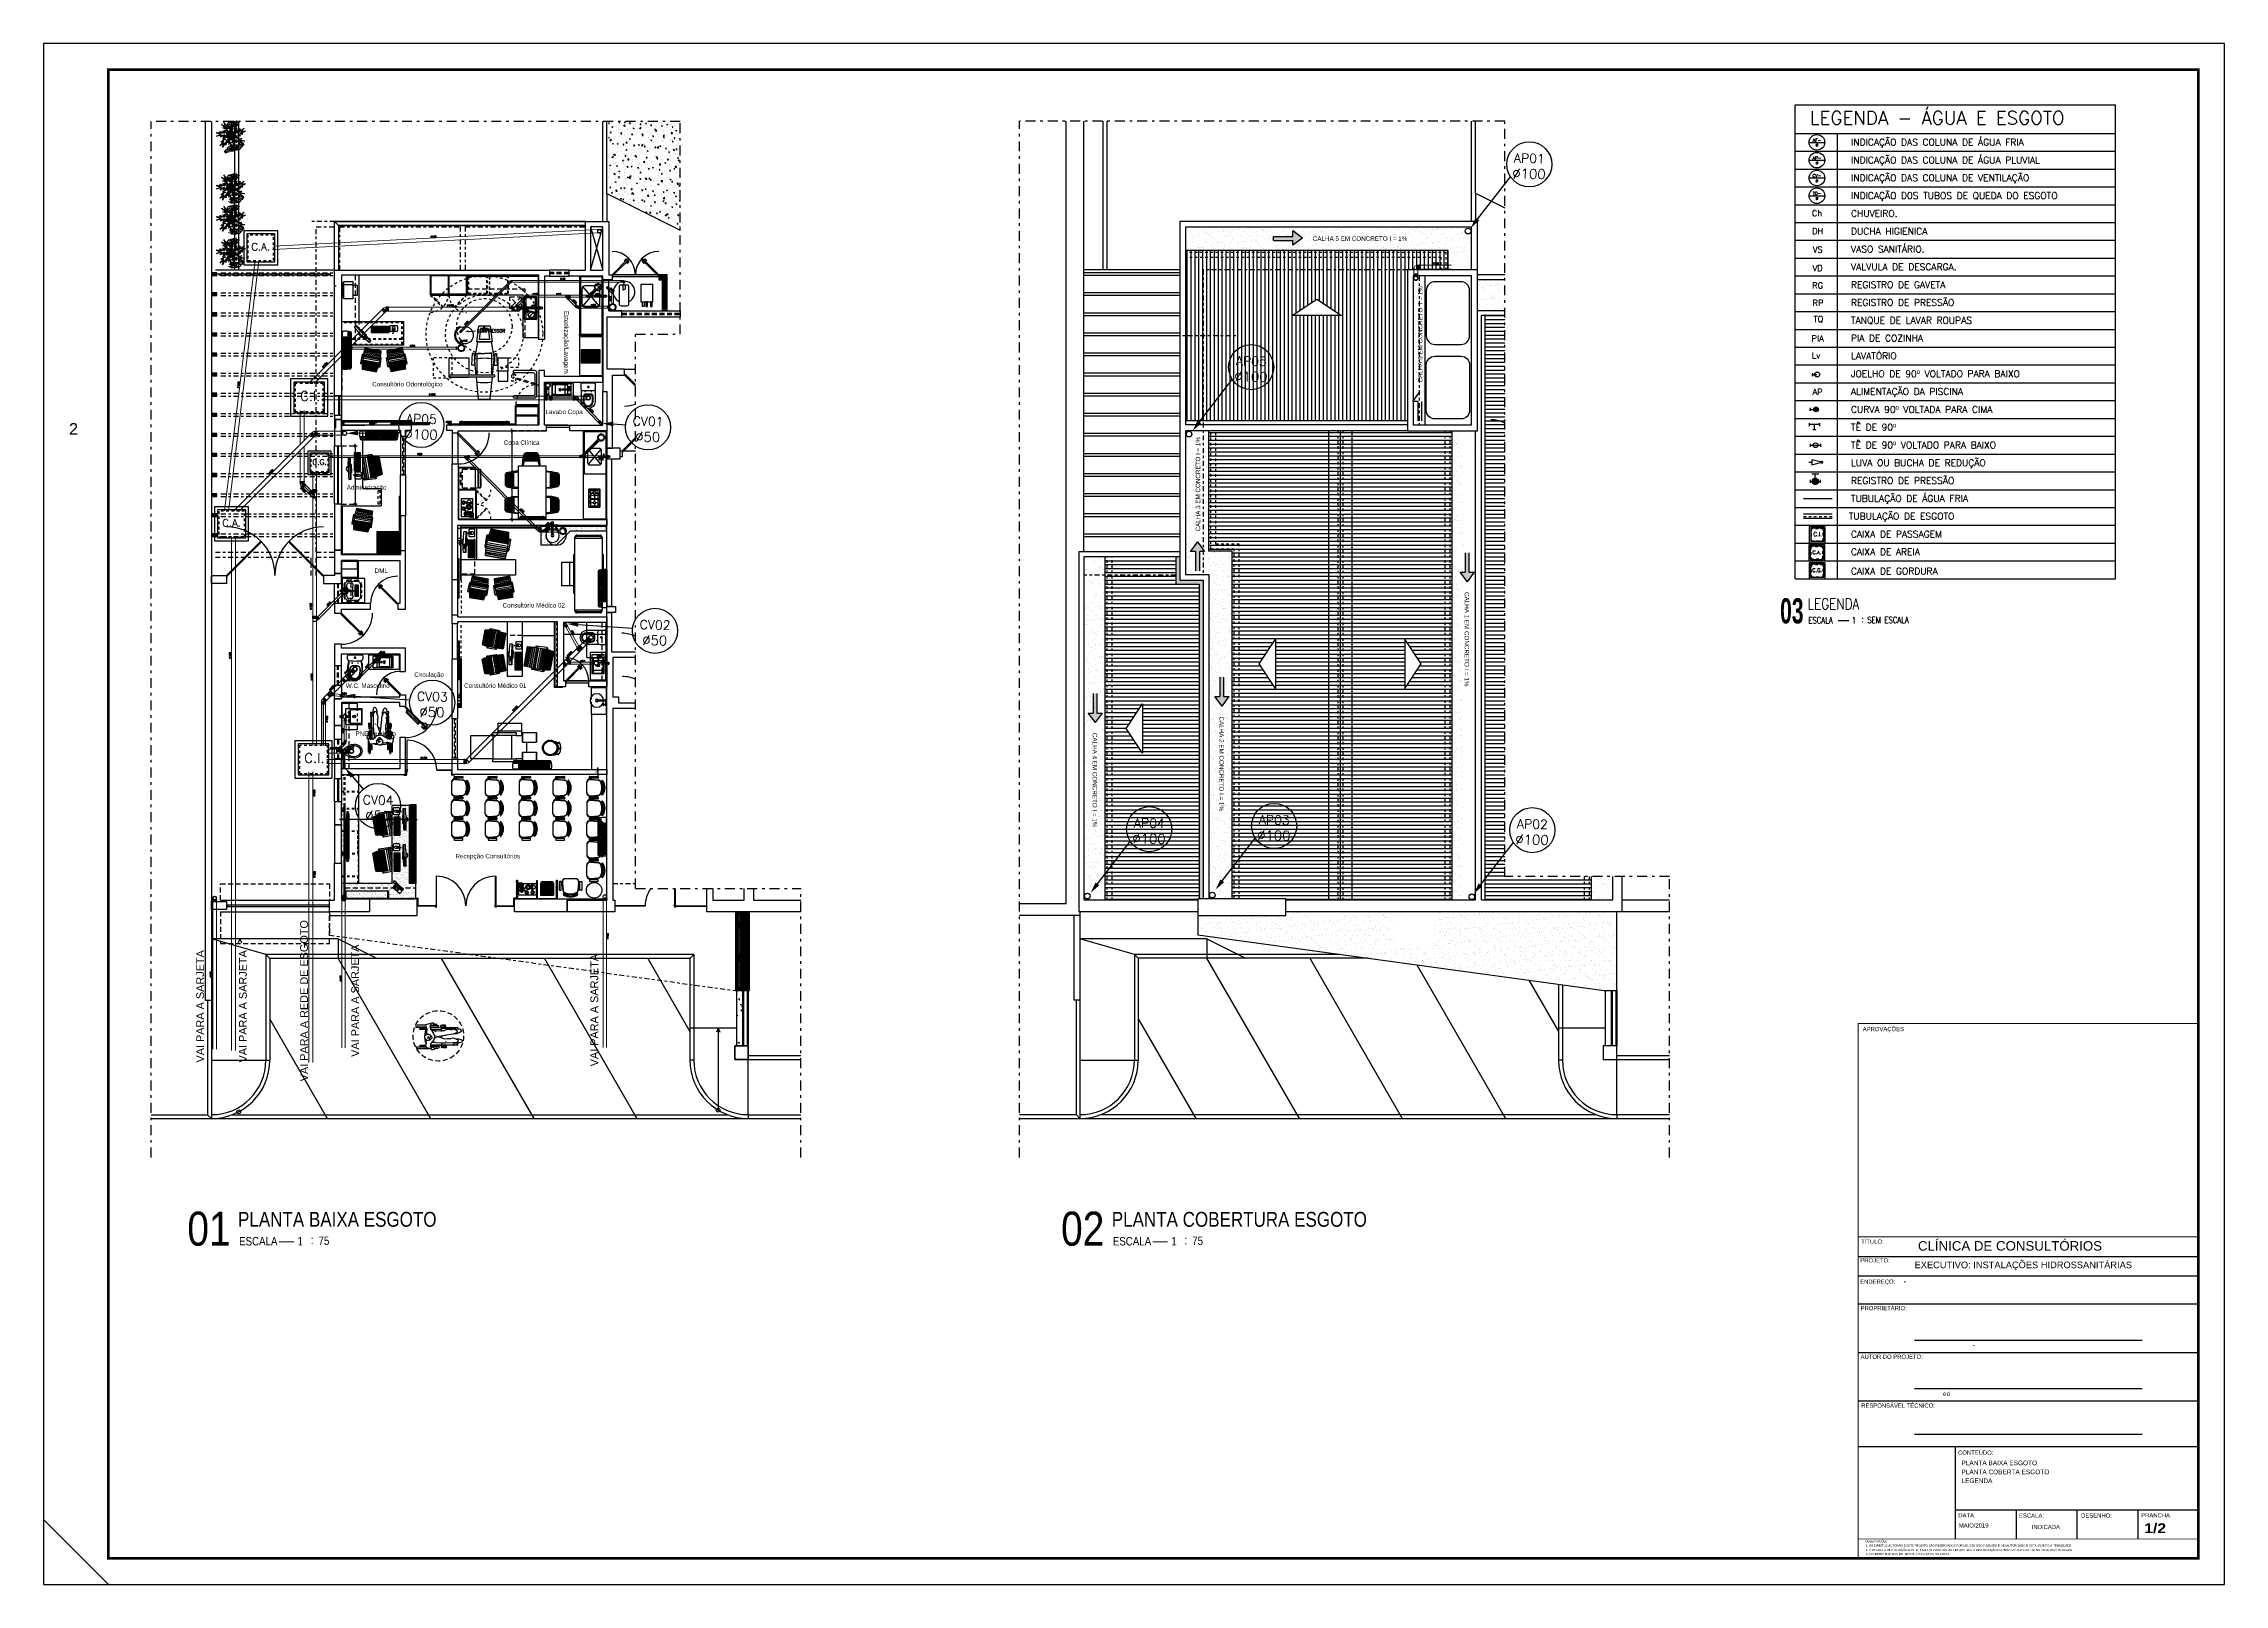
# Model space of a CAD drawing. Header units: millimetres. Extents: x 1573 to 2177, y 1587 to 1932.
# Drawn here: x 1884.5 to 1968.6, y 1872.3 to 1931.7 of the extents above; entities that cross this region are included whole.
import ezdxf
from ezdxf.enums import TextEntityAlignment as Align

# ---------------------------------------------------------------- set-up
doc = ezdxf.new("R2010")
doc.units = ezdxf.units.MM
doc.header["$LTSCALE"] = 0.03
for name, pattern in [('CONTINU', [0]), ('DASHDOT', [25.4, 12.7, -6.35, 0, -6.35]), ('HIDDEN', [9.525, 6.35, -3.175]), ('HIDDEN2', [0.1875, 0.125, -0.0625]), ('HIDDENX2', [0.75, 0.5, -0.25])]:
    doc.linetypes.add(name, pattern=pattern)
for name, color, linetype in [('-HIDRO', 8, 'Continuous'), ('A-PEN-C', 4, 'Continuous'), ('A-PEN-R', 1, 'Continuous'), ('E-txt-g', 3, 'Continuous'), ('E-TXT-Y', 2, 'Continuous'), ('Eixo', 4, 'HIDDENX2'), ('Esgoto', 2, 'Continuous'), ('HIDROGRAFIA', 4, 'Continuous'), ('HIDROSSANITÁRIO', 8, 'Continuous'), ('MOLHO', 9, 'Continuous'), ('PL09', 9, 'Continuous'), ('PL5', 5, 'Continuous'), ("PRANCHA - PROJETU'S", 7, 'Continuous'), ('SANITÁRIO', 2, 'Continuous'), ('Texto', 4, 'Continuous'), ('Texto-Tubos', 7, 'Continuous'), ('Tinterno', 9, 'Continuous'), ('TUBULAÇÃO_ESGOTO', 5, 'Continuous'), ('TUBULAÇÃO_HIDRÁULICA', 5, 'Continuous'), ('TXT_0', 7, 'Continuous'), ('TXT_1', 2, 'Continuous'), ('TXT_2', 6, 'Continuous')]:
    doc.layers.add(name, color=color, linetype=linetype)
doc.layers.add('E-Txt-W', color=7, linetype='Continuous', lineweight=20)
doc.layers.add('TigreCad', color=2, linetype='Continuous', lineweight=13)
doc.styles.add('ADITIVOCAD', font='ROMANS.shx')
doc.styles.add('ARIAL', font='arial.ttf')
doc.styles.add('ARIALB', font='')
doc.styles.add('COTA50', font='ROMANS.shx', dxfattribs={"height": 0.08})
doc.styles.add('F2', font='ARIALN.TTF')
doc.styles.add('R80', font='simplex.shx', dxfattribs={"height": 12})
doc.styles.add('REG140', font='romans.shx', dxfattribs={"width": 0.8, "height": 0.35})
doc.styles.add('REG80', font='romans.shx', dxfattribs={"width": 0.8, "height": 0.2})
doc.styles.add('ROMANS', font='romans.shx', dxfattribs={"height": 0.1})
doc.styles.add('SANSSERIF2', font='sanssb__.ttf', dxfattribs={"width": 0.8})
doc.styles.get("Standard").update_dxf_attribs({"font": 'arial.ttf'})
doc.styles.add('TCTUBOS-TXT', font='txt.shx')
doc.styles.get('ARIALB').set_extended_font_data('Arial Black')

# ---------------------------------------------------------------- blocks, each defined once
blk = doc.blocks.new('CRBODADOSÇ')
at = {"layer": "PRANCHA - PROJETU'S", "color": 3}
blk.add_line((164.825, 196.917), (165.288, 196.917), dxfattribs=at)
at = {"layer": "PRANCHA - PROJETU'S", "color": 3, "style": 'REG80', "width": 0.8}
for s, p in [('ESCALA', (163.548, 196.799)), ('1', (165.407, 196.799)), (':', (165.829, 196.842))]:
    blk.add_text(s, height=0.27, dxfattribs=at).set_placement(p)
at = {"layer": "PRANCHA - PROJETU'S", "color": 2, "style": 'REG140', "width": 0.8}
for tag, p in [('PROJETO', (163.521, 198.067)), ('DESENHO', (163.516, 197.395))]:
    blk.add_attdef(tag, p, '', height=0.472, dxfattribs=at)
at = {"layer": "PRANCHA - PROJETU'S", "style": 'SANSSERIF2', "width": 0.6}
blk.add_attdef('00', text='', height=1.08, dxfattribs=at).set_placement((162.84, 196.795), align=Align.CENTER)
at = {"layer": "PRANCHA - PROJETU'S", "color": 3, "style": 'REG80', "width": 0.8}
blk.add_attdef('ESCALA', (166.075, 196.813), '', height=0.27, dxfattribs=at)
blk = doc.blocks.new('Adh_Afn')
blk.add_line((-0.25, 0), (0.25, 0))
blk.add_circle((0, 0), 0.25)
at = {"flags": 8}
for tag, p in [('$AF', (0, 0.07)), ('$DIAM', (0, -0.091))]:
    blk.add_attdef(tag, text='', height=0.1, dxfattribs=at).set_placement(p, align=Align.MIDDLE)
blk = doc.blocks.new('ADH_HIUTILIZ1')
blk.add_line((0.12, 0), (0.12, 0))
at = {"flags": 8}
blk.add_attdef('$N', text='', height=0.09, dxfattribs=at).set_placement((0.226, 0.042), align=Align.MIDDLE)
blk = doc.blocks.new('Adh_cx_j90b')
blk.add_lwpolyline([(-0.068, 0.022), (-0.068, -0.022), (-0.068, 0), (-0.006, 0)])
blk.add_circle((0, 0), 0.0359)
blk = doc.blocks.new('Adh_cx_c90c')
h = blk.add_hatch()
h.set_pattern_fill('_U', color=256, scale=0.002, angle=45, style=0, double=1, pattern_type=0)
h.set_pattern_definition([(45, (-6.0733674, -5.0413484), (-0.00141421356, 0.00141421356), []), (135, (-6.0733674, -5.0413484), (-0.00141421356, -0.00141421356), [])])
h.paths.add_polyline_path([(-0.017, 0, 1), (0.017, 0, 1)])
blk.add_lwpolyline([(-0.088, 0.022), (-0.088, -0.023), (-0.088, 0), (-0.036, 0)])
for radius in [0.0359, 0.017]:
    blk.add_circle((0, 0), radius)
blk = doc.blocks.new('Adh_cx_te90')
for p, q in [((-0.075, -0.0225), (-0.075, 0.0225)), ((0.075, 0), (-0.075, 0)), ((0, -0.075), (0, 0)), ((0.075, 0), (0.075, 0.0225)), ((0.075, 0.0225), (0.075, -0.0225)), ((-0.0225, -0.075), (0.0225, -0.075))]:
    blk.add_line(p, q)
blk = doc.blocks.new('Adh_cx_te90b')
for p, q in [((-0.078, 0.0225), (-0.078, -0.0225)), ((-0.078, 0), (0.078, 0)), ((0.078, -0.0225), (0.078, 0.0225))]:
    blk.add_line(p, q)
blk.add_circle((0, 0), 0.0359)
blk = doc.blocks.new('Adh_cx_lvr')
for p, q in [((0, 0), (-0.15, 0.0375)), ((-0.15, 0.0375), (-0.15, -0.0375)), ((-0.15, -0.0375), (0, 0)), ((0, 0.0225), (0, -0.0225)), ((-0.195, 0), (-0.15, 0)), ((0.0225, 0), (0, 0))]:
    blk.add_line(p, q)
blk = doc.blocks.new('Adh_acs_rg')
h = blk.add_hatch()
h.set_pattern_fill('_U', color=256, scale=0.002, angle=45, style=0, double=1)
h.set_pattern_definition([(45, (-7.4131718, -5.1711377), (-0.00141421356, 0.00141421356), []), (135, (-7.4131718, -5.1711377), (-0.00141421356, -0.00141421356), [])])
h.paths.add_polyline_path([(-0.046, 0, 1), (0.046, 0, 1)])
for p, q in [((-0.078, 0.022), (-0.078, -0.022)), ((0.053, 0.108), (-0.053, 0.108)), ((0, 0.046), (0, 0.108)), ((0.078, -0.022), (0.078, 0.022)), ((-0.078, 0), (-0.046, 0)), ((0.046, 0), (0.078, 0))]:
    blk.add_line(p, q)
blk.add_circle((0, 0), 0.046)
blk = doc.blocks.new('Adhs_RefTbl')
at = {"color": 0, "linetype": 'ByBlock', "ltscale": 0.5}
blk.add_line((-0.321, 0), (0.321, 0), dxfattribs=at)
blk = doc.blocks.new('inp_cx')
for p, q in [((40, 40), (-40, 40)), ((-40, 40), (-40, -40)), ((40, -40), (40, 40)), ((-40, -40), (40, -40))]:
    blk.add_line(p, q)
at = {"color": 1, "linetype": 'Continuous', "ltscale": 0.5}
for p, q in [((33, 33), (-33, 33)), ((-33, 33), (-33, -33)), ((33, -33), (33, 33)), ((-33, -33), (33, -33))]:
    blk.add_line(p, q, dxfattribs=at)
at = {"color": 1, "linetype": 'HIDDEN', "ltscale": 0.5}
for p, q in [((30, 30), (-30, 30)), ((-30, 30), (-30, -30)), ((30, -30), (30, 30)), ((-30, -30), (30, -30))]:
    blk.add_line(p, q, dxfattribs=at)
at = {"style": 'R80'}
blk.add_text('C.I.', height=20.59, dxfattribs=at).set_placement((-19.6, -7.5))
blk = doc.blocks.new('_cxgordu')
for p, q in [((40, 40), (-40, 40)), ((-40, 40), (-40, -40)), ((40, -40), (40, 40)), ((-40, -40), (40, -40))]:
    blk.add_line(p, q)
at = {"color": 1, "linetype": 'Continuous', "ltscale": 0.5}
for p, q in [((33, 33), (-33, 33)), ((-33, 33), (-33, -33)), ((33, -33), (33, 33)), ((-33, -33), (33, -33))]:
    blk.add_line(p, q, dxfattribs=at)
at = {"color": 1, "linetype": 'HIDDEN', "ltscale": 0.5}
for p, q in [((30, 30), (-30, 30)), ((-30, 30), (-30, -30)), ((30, -30), (30, 30)), ((-30, -30), (30, -30))]:
    blk.add_line(p, q, dxfattribs=at)
at = {"style": 'R80'}
blk.add_text('C.G.', height=18.48, dxfattribs=at).set_placement((-24.3, -6.9))
blk = doc.blocks.new('_cxareia')
for p, q in [((40, 40), (-40, 40)), ((-40, 40), (-40, -40)), ((40, -40), (40, 40)), ((-40, -40), (40, -40))]:
    blk.add_line(p, q)
at = {"color": 1, "linetype": 'Continuous', "ltscale": 0.5}
for p, q in [((33, 33), (-33, 33)), ((-33, 33), (-33, -33)), ((33, -33), (33, 33)), ((-33, -33), (33, -33))]:
    blk.add_line(p, q, dxfattribs=at)
at = {"color": 1, "linetype": 'HIDDEN', "ltscale": 0.5}
for p, q in [((30, 30), (-30, 30)), ((-30, 30), (-30, -30)), ((30, -30), (30, 30)), ((-30, -30), (30, -30))]:
    blk.add_line(p, q, dxfattribs=at)
at = {"style": 'R80'}
blk.add_text('C.A.', height=17.28, dxfattribs=at).set_placement((-22, -6.1))
blk = doc.blocks.new('ADFSGASDFG')
at = {"layer": "PRANCHA - PROJETU'S", "color": 1}
for p, q in [((360.678, 107.346), (276.578, 107.346)), ((276.578, 107.346), (276.578, 47.946)), ((360.678, 47.946), (360.678, 107.346)), ((279.078, 47.946), (276.578, 50.446)), ((276.578, 47.946), (360.678, 47.946))]:
    blk.add_line(p, q, dxfattribs=at)
at = {"layer": "PRANCHA - PROJETU'S", "color": 4, "const_width": 0.1}
blk.add_lwpolyline([(279.078, 106.346), (359.678, 106.346), (359.678, 48.946), (279.078, 48.946)], close=True, dxfattribs=at)
at = {"layer": "PRANCHA - PROJETU'S", "color": 50, "linetype": 'Continuous', "style": 'ARIAL'}
blk.add_text('2', height=0.45, dxfattribs=at).set_placement((277.732, 92.496), align=Align.MIDDLE)
blk = doc.blocks.new('IND_DES')
at = {"layer": 'E-Txt-W', "color": 7}
blk.add_line((0.027, -0.243), (0.198, -0.243), dxfattribs=at)
at = {"layer": 'E-txt-g', "color": 7, "style": 'F2'}
for s, p in [('ESCALA', (-0.446, -0.286)), ('1', (0.243, -0.286)), (':', (0.399, -0.271))]:
    blk.add_text(s, height=0.1, dxfattribs=at).set_placement(p)
blk.add_attdef('ESCALA', (0.49, -0.281), '', height=0.1, dxfattribs=at)
at = {"layer": 'E-Txt-W', "color": 6, "style": 'F2'}
blk.add_attdef('00', text='', height=0.4, dxfattribs=at).set_placement((-0.708, -0.288), align=Align.CENTER)
at = {"layer": 'E-TXT-Y', "color": 7, "style": 'F2'}
for tag, p in [('PROJETO', (-0.456, 0.183)), ('DESENHO', (-0.458, -0.066))]:
    blk.add_attdef(tag, p, '', height=0.175, dxfattribs=at)
blk = doc.blocks.new('*E343')
at = {"layer": 'PL5'}
for start_param, end_param in [(6.280062, 6.283074), (3.141482, 3.144722)]:
    blk.add_ellipse((267.39, 16.211), major_axis=(-0.0103, 0), ratio=0.866025, start_param=start_param, end_param=end_param, dxfattribs=at)
blk = doc.blocks.new('TICK1')
for p, q in [((-1, 0), (1, 0)), ((0.5, 0.5), (-0.5, -0.5)), ((0, 1), (0, -1))]:
    blk.add_line(p, q)
blk = doc.blocks.new('j9n40d')
at = {"layer": 'TigreCad'}
for p, q in [((0, 21), (10, 21)), ((10, 21), (18, 21)), ((19, 22), (18, 21)), ((34, 22), (19, 22)), ((19, -22), (19, 22)), ((35, 23), (34, 22)), ((35, 23), (35, -23)), ((39, 23), (35, 23)), ((39, 23), (39, -23)), ((0, -21), (10, -21)), ((10, -21), (18, -21)), ((19, -22), (18, -21)), ((34, -22), (19, -22)), ((35, -23), (34, -22)), ((39, -23), (35, -23))]:
    blk.add_line(p, q, dxfattribs=at)
for radius, start, end in [(22.8, 64.6232, 295.3768), (20.6, 90, 270)]:
    blk.add_arc((0, 0), radius, start, end, dxfattribs=at)
at = {"layer": 'Tinterno'}
for p, q in [((18, 21), (18, -21)), ((34, 22), (34, -22))]:
    blk.add_line(p, q, dxfattribs=at)
blk.add_arc((0, 0), 21.8, 70.9009, 289.0991, dxfattribs=at)
blk = doc.blocks.new('j9n100s')
at = {"layer": 'TigreCad'}
for p, q in [((27, 51), (60, 51)), ((27, -51), (60, -51))]:
    blk.add_line(p, q, dxfattribs=at)
blk.add_circle((0, 0), 53.2, dxfattribs=at)
for start, end in [(61.785, 298.215), (298.215, 61.785)]:
    blk.add_arc((0, 0), 57.7, start, end, dxfattribs=at)
at = {"layer": 'Tinterno'}
blk.add_line((60, -51), (60, 51), dxfattribs=at)
blk.add_circle((0, 0), 51, dxfattribs=at)
blk = doc.blocks.new('11031030p')
at = {"layer": 'TigreCad'}
for p, q in [((0, -53), (0, 53)), ((0, 53), (4, 53)), ((6, 57), (5, 54)), ((7, 58), (17, 58)), ((7, -57), (7, 57)), ((17, -57), (17, 57)), ((18, 57), (18, 54)), ((19, 53), (31, 53)), ((31, 53), (31, 53)), ((51, 53), (31, 53)), ((51, 53), (53, 51)), ((53, -51), (53, 51)), ((0, -53), (4, -53)), ((6, -57), (5, -54)), ((7, -58), (17, -58)), ((18, -57), (18, -54)), ((19, -53), (31, -53)), ((31, -53), (31, -53)), ((31, -53), (51, -53)), ((51, -53), (53, -51))]:
    blk.add_line(p, q, dxfattribs=at)
for centre, start, end in [((4, 54), 270, 345), ((7, 57), 90, 165), ((17, 57), 5, 90), ((19, 54), 185, 270), ((4, -54), 15, 90), ((7, -57), 195, 270), ((17, -57), 270, 355), ((19, -54), 90, 175)]:
    blk.add_arc(centre, 1, start, end, dxfattribs=at)
at = {"layer": 'Tinterno'}
for p, q in [((5, -53), (5, 53)), ((18, -53), (18, 53)), ((31, 53), (31, -53)), ((31, 53), (31, -53)), ((51, 53), (51, -53))]:
    blk.add_line(p, q, dxfattribs=at)
blk = doc.blocks.new('j9n40s')
at = {"layer": 'TigreCad'}
for p, q in [((10, 21), (18, 21)), ((19, 22), (18, 21)), ((18, 21), (18, 14)), ((19, 13), (19, 22)), ((34, 22), (19, 22)), ((35, 23), (34, 22)), ((39, 23), (35, 23)), ((35, 23), (35, -23)), ((39, 23), (39, -23)), ((10, -21), (18, -21)), ((18, -21), (18, -14)), ((19, -22), (18, -21)), ((19, -13), (19, -22)), ((34, -22), (19, -22)), ((35, -23), (34, -22)), ((39, -23), (35, -23))]:
    blk.add_line(p, q, dxfattribs=at)
for radius in [22.8, 20]:
    blk.add_circle((0, 0), radius, dxfattribs=at)
at = {"layer": 'Tinterno'}
blk.add_line((34, 22), (34, -22), dxfattribs=at)
blk.add_circle((0, 0), 18.8, dxfattribs=at)
blk = doc.blocks.new('j9n50d')
at = {"layer": 'TigreCad'}
for p, q in [((28, 25), (0, 25)), ((30, 27), (28, 25)), ((30, -27), (30, 27)), ((47, 27), (30, 27)), ((47, -27), (47, 27)), ((52, 27), (47, 27)), ((47, 27), (47, 27)), ((53, 31), (53, 28)), ((53, 31), (53, -31)), ((63, 32), (54, 32)), ((63, 31), (63, -31)), ((64, 31), (65, 28)), ((70, 27), (66, 27)), ((70, 27), (70, -27)), ((28, -25), (0, -25)), ((30, -27), (28, -25)), ((47, -27), (30, -27)), ((52, -27), (47, -27)), ((47, -27), (47, -27)), ((53, -31), (53, -28)), ((63, -32), (54, -32)), ((64, -31), (65, -28)), ((70, -27), (66, -27))]:
    blk.add_line(p, q, dxfattribs=at)
for centre, radius, start, end in [((0, 0), 25.4, 90, 270), ((52, 28), 1, 270, 355), ((54, 31), 1, 90, 175), ((63, 31), 1, 15, 90), ((66, 28), 1, 195, 270), ((52, -28), 1, 5, 90), ((54, -31), 1, 185, 270), ((63, -31), 1, 270, 345), ((66, -28), 1, 90, 165)]:
    blk.add_arc(centre, radius, start, end, dxfattribs=at)
at = {"layer": 'Tinterno'}
for p, q in [((28, -25), (28, 25)), ((47, -27), (47, 27)), ((53, 27), (53, -27)), ((65, 27), (65, -27))]:
    blk.add_line(p, q, dxfattribs=at)
blk = doc.blocks.new('j9n50s')
at = {"layer": 'TigreCad'}
for p, q in [((19, 25), (30, 25)), ((19, -25), (30, -25))]:
    blk.add_line(p, q, dxfattribs=at)
for radius in [31.8, 27.4]:
    blk.add_circle((0, 0), radius, dxfattribs=at)
at = {"layer": 'Tinterno'}
for p, q in [((30, 25), (30, 10)), ((30, -10), (30, -25))]:
    blk.add_line(p, q, dxfattribs=at)
blk.add_circle((0, 0), 25.6, dxfattribs=at)
blk = doc.blocks.new('26276942p')
at = {"layer": 'TigreCad'}
for p, q in [((56, 25), (-18, 25)), ((59, 27), (56, 27)), ((56, 25), (56, 27)), ((56, 25), (56, -23)), ((59, 25), (59, 27)), ((61, 25), (59, 25)), ((59, 25), (59, -25)), ((63, 27), (61, 25)), ((63, -26), (63, 27)), ((80, 27), (63, 27)), ((80, -27), (80, 27)), ((85, 27), (80, 27)), ((80, 27), (80, 27)), ((86, 31), (86, 28)), ((86, 31), (86, -31)), ((96, 32), (87, 32)), ((96, 31), (96, -31)), ((97, 31), (98, 28)), ((103, 27), (99, 27)), ((103, 27), (103, -27)), ((-11, -25), (-18, -25)), ((26, -61), (-10, -26)), ((26, -64), (63, -26)), ((26, -64), (26, -61)), ((41, -79), (26, -64)), ((83, -39), (39, -83)), ((39, -83), (41, -81)), ((45, -90), (39, -84)), ((47, -90), (49, -89)), ((89, -50), (50, -89)), ((53, -92), (50, -89)), ((92, -53), (53, -92)), ((59, -25), (56, -23)), ((80, -27), (68, -27)), ((79, -41), (68, -29)), ((85, -27), (80, -27)), ((80, -27), (80, -27)), ((83, -39), (81, -41)), ((90, -45), (84, -39)), ((86, -31), (86, -28)), ((96, -32), (87, -32)), ((90, -47), (89, -49)), ((92, -53), (89, -50)), ((97, -31), (98, -28)), ((103, -27), (99, -27))]:
    blk.add_line(p, q, dxfattribs=at)
for points in [[(1, -1, -0.153495), (5, 0, -0.085604), (22, -2, -0.043194), (39, -9, -0.022416), (56, -21, -0.009739)], [(-11, -25, -0.086386), (-10, -17, -0.063763), (-4, -7, -0.026182), (1, -1, -0.049941)], [(59, -23, -0.003371), (61, -25, -0.009739), (67, -28, -0.042942)]]:
    blk.add_lwpolyline(points, format="xyb", dxfattribs=at)
for centre, radius, start, end in [((85, 28), 1, 270, 355), ((87, 31), 1, 90, 175), ((96, 31), 1, 15, 90), ((99, 28), 1, 195, 270), ((-11, -27), 1.5, 45, 90), ((40, -83), 1, 140, 225), ((40, -80), 1, 320, 45), ((46, -90), 1, 225, 300), ((50, -90), 1, 45, 120), ((68, -28), 1, 90, 225), ((80, -40), 1, 225, 310), ((83, -40), 1, 45, 130), ((85, -28), 1, 5, 90), ((87, -31), 1, 185, 270), ((90, -50), 1, 150, 225), ((90, -46), 1, 330, 45), ((96, -31), 1, 270, 345), ((99, -28), 1, 90, 165)]:
    blk.add_arc(centre, radius, start, end, dxfattribs=at)
at = {"layer": 'Tinterno'}
for p, q in [((-18, 25), (-18, -25)), ((56, 27), (56, -23)), ((59, 27), (59, -25)), ((61, -25), (61, 25)), ((80, -27), (80, 27)), ((86, 27), (86, -27)), ((98, 27), (98, -27)), ((62, -25), (26, -61)), ((80, -41), (41, -80)), ((90, -46), (46, -90))]:
    blk.add_line(p, q, dxfattribs=at)
blk = doc.blocks.new('11030602p')
at = {"layer": 'TigreCad'}
for p, q in [((0, -27), (0, 27)), ((0, 27), (4, 27)), ((6, 31), (5, 28)), ((7, 32), (16, 32)), ((7, -31), (7, 31)), ((16, -31), (16, 31)), ((17, 31), (17, 28)), ((18, 27), (23, 27)), ((23, 27), (23, 27)), ((40, 27), (23, 27)), ((40, 27), (42, 25)), ((42, -25), (42, 25)), ((0, -27), (4, -27)), ((6, -31), (5, -28)), ((7, -32), (16, -32)), ((17, -31), (17, -28)), ((18, -27), (23, -27)), ((23, -27), (23, -27)), ((40, -27), (23, -27)), ((40, -27), (42, -25))]:
    blk.add_line(p, q, dxfattribs=at)
for centre, start, end in [((4, 28), 270, 345), ((7, 31), 90, 165), ((16, 31), 5, 90), ((18, 28), 185, 270), ((4, -28), 15, 90), ((7, -31), 195, 270), ((16, -31), 270, 355), ((18, -28), 90, 175)]:
    blk.add_arc(centre, 1, start, end, dxfattribs=at)
at = {"layer": 'Tinterno'}
for p, q in [((5, -27), (5, 27)), ((17, -27), (17, 27)), ((23, 27), (23, -27)), ((23, -27), (23, 27)), ((40, 27), (40, -27))]:
    blk.add_line(p, q, dxfattribs=at)
blk = doc.blocks.new('27150012p')
at = {"layer": 'TigreCad'}
for p, q in [((-92, -23), (-92, 22)), ((-92, 22), (-72, 22)), ((-81, 49), (-49, 81)), ((-81, 49), (-67, 35)), ((-49, 81), (-35, 67)), ((-23, 91), (-23, 72)), ((-23, 91), (22, 91)), ((22, 91), (22, 72)), ((49, 81), (35, 67)), ((49, 81), (81, 49)), ((81, 49), (67, 35)), ((111, 27), (70, 27)), ((113, 31), (112, 28)), ((122, 32), (114, 32)), ((114, 31), (114, -31)), ((122, 31), (122, -31)), ((123, 31), (124, 28)), ((129, 27), (125, 27)), ((129, 27), (129, -27)), ((-92, -23), (-72, -23)), ((-81, -49), (-67, -35)), ((-49, -81), (-81, -49)), ((-49, -81), (-35, -67)), ((-23, -92), (-23, -72)), ((22, -92), (-23, -92)), ((22, -92), (22, -72)), ((49, -81), (35, -67)), ((81, -49), (49, -81)), ((81, -49), (67, -35)), ((111, -27), (70, -27)), ((113, -31), (112, -28)), ((122, -32), (114, -32)), ((123, -31), (124, -28)), ((129, -27), (125, -27))]:
    blk.add_line(p, q, dxfattribs=at)
blk.add_circle((0, 0), 75.5, dxfattribs=at)
for centre, start, end in [((111, 28), 270, 355), ((114, 31), 90, 175), ((122, 31), 15, 90), ((125, 28), 195, 270), ((111, -28), 5, 90), ((114, -31), 185, 270), ((122, -31), 270, 345), ((125, -28), 90, 165)]:
    blk.add_arc(centre, 1, start, end, dxfattribs=at)
at = {"layer": 'Tinterno'}
for p, q in [((112, 27), (112, -27)), ((124, 27), (124, -27))]:
    blk.add_line(p, q, dxfattribs=at)
blk.add_circle((0, 0), 73.5, dxfattribs=at)
blk = doc.blocks.new('j4n50p')
at = {"layer": 'TigreCad'}
for p, q in [((-24, 12), (-32, 3)), ((6, 27), (3, 27)), ((3, 25), (3, 27)), ((3, 27), (3, -30)), ((6, 25), (6, 27)), ((6, 27), (6, -27)), ((9, 25), (6, 25)), ((11, 27), (9, 25)), ((28, 27), (11, 27)), ((11, 27), (11, -27)), ((33, 27), (28, 27)), ((28, 27), (28, 27)), ((34, 31), (34, 28)), ((34, 31), (34, -31)), ((44, 32), (35, 32)), ((44, 31), (45, 28)), ((44, 31), (44, -31)), ((51, 27), (46, 27)), ((51, 27), (51, -27)), ((9, -27), (3, -32)), ((6, -27), (3, -30)), ((3, -30), (3, -32)), ((6, -27), (6, -29)), ((11, -27), (10, -27)), ((28, -27), (11, -27)), ((33, -27), (28, -27)), ((28, -27), (28, -27)), ((34, -31), (34, -28)), ((44, -32), (35, -32)), ((44, -31), (45, -28)), ((51, -27), (46, -27))]:
    blk.add_line(p, q, dxfattribs=at)
for centre, radius, start, end in [((10, -22), 47.3, 97.6023, 134.5558), ((33, 28), 1, 270, 355), ((35, 31), 1, 90, 175), ((44, 31), 1, 15, 90), ((46, 28), 1, 195, 270), ((10, -27), 1, 45, 135), ((33, -28), 1, 5, 90), ((35, -31), 1, 185, 270), ((44, -31), 1, 270, 345), ((46, -28), 1, 90, 165)]:
    blk.add_arc(centre, radius, start, end, dxfattribs=at)
at = {"layer": 'Tinterno'}
for p, q in [((3, -32), (-32, 3)), ((3, 25), (3, -32)), ((6, 25), (6, -29)), ((9, 25), (9, -27)), ((28, 27), (28, -27)), ((28, 27), (28, -27)), ((33, 27), (33, -27)), ((45, 27), (45, -27))]:
    blk.add_line(p, q, dxfattribs=at)
blk = doc.blocks.new('11031501d')
at = {"layer": 'TigreCad'}
blk.add_circle((0, 0), 75, dxfattribs=at)
at = {"layer": 'Tinterno'}
blk.add_circle((0, 0), 72.5, dxfattribs=at)
blk = doc.blocks.new('j9n100p')
at = {"layer": 'TigreCad'}
for p, q in [((55, 51), (49, 51)), ((57, 53), (55, 51)), ((77, 53), (57, 53)), ((57, 53), (57, -53)), ((89, 53), (77, 53)), ((77, 53), (77, 53)), ((77, 53), (77, -53)), ((90, 57), (90, 54)), ((101, 58), (91, 58)), ((91, 57), (91, -57)), ((101, 57), (101, -57)), ((102, 57), (103, 54)), ((108, 53), (104, 53)), ((108, 53), (108, -53)), ((-51, -60), (-51, -49)), ((51, -60), (51, -52)), ((55, -51), (52, -51)), ((57, -53), (55, -51)), ((77, -53), (57, -53)), ((89, -53), (77, -53)), ((77, -53), (77, -53)), ((90, -57), (90, -54)), ((101, -58), (91, -58)), ((102, -57), (103, -54)), ((108, -53), (104, -53))]:
    blk.add_line(p, q, dxfattribs=at)
for centre, radius, start, end in [((49, -49), 99.4, 90, 180), ((89, 54), 1, 270, 355), ((91, 57), 1, 90, 175), ((101, 57), 1, 15, 90), ((104, 54), 1, 195, 270), ((52, -52), 1, 90, 180), ((89, -54), 1, 5, 90), ((91, -57), 1, 185, 270), ((101, -57), 1, 270, 345), ((104, -54), 1, 90, 165)]:
    blk.add_arc(centre, radius, start, end, dxfattribs=at)
at = {"layer": 'Tinterno'}
for p, q in [((55, 51), (55, -51)), ((77, 53), (77, -53)), ((90, 53), (90, -53)), ((103, 53), (103, -53)), ((51, -60), (-51, -60))]:
    blk.add_line(p, q, dxfattribs=at)
blk = doc.blocks.new('trn1050p')
at = {"layer": 'TigreCad'}
for p, q in [((-58, 73), (-58, 64)), ((-57, 74), (-54, 75)), ((-57, 73), (57, 73)), ((-57, 64), (57, 64)), ((-57, 63), (-54, 63)), ((-53, 80), (-53, 76)), ((-53, 80), (53, 80)), ((-53, 62), (-53, 49)), ((-53, 49), (-53, 29)), ((-53, 49), (53, 49)), ((-53, 49), (-53, 49)), ((-53, 29), (53, 29)), ((-53, 29), (-51, 27)), ((-52, 21), (49, 21)), ((-52, 21), (-52, 18)), ((-51, 21), (-52, 21)), ((-52, 18), (48, 18)), ((-51, 18), (-52, 18)), ((-51, 27), (-51, 21)), ((-51, 21), (49, 21)), ((-51, 18), (-51, -48)), ((53, 29), (51, 27)), ((51, 27), (51, 24)), ((53, 80), (53, 76)), ((53, 62), (53, 49)), ((53, 49), (53, 49)), ((53, 49), (53, 29)), ((57, 74), (54, 75)), ((57, 63), (54, 63)), ((58, 73), (58, 64)), ((65, 27), (64, 26)), ((81, 27), (65, 27)), ((65, 27), (65, -27)), ((82, 27), (81, 27)), ((82, 27), (82, -27)), ((86, 27), (82, 27)), ((88, 31), (87, 28)), ((88, 31), (88, -31)), ((97, 32), (89, 32)), ((97, 31), (97, -31)), ((98, 31), (99, 28)), ((104, 27), (100, 27)), ((104, 27), (104, -27)), ((51, -33), (51, -48)), ((65, -27), (64, -26)), ((81, -27), (65, -27)), ((82, -27), (81, -27)), ((86, -27), (82, -27)), ((88, -31), (87, -28)), ((97, -32), (89, -32)), ((98, -31), (99, -28)), ((104, -27), (100, -27))]:
    blk.add_line(p, q, dxfattribs=at)
blk.add_lwpolyline([(51, -32, -0.027298), (47, -21, -0.106485), (44, 7, -0.145484), (51, 24, -0.158336)], format="xyb", dxfattribs=at)
for centre, radius, start, end in [((-57, 73), 1, 105, 180), ((-57, 64), 1, 180, 265), ((-54, 76), 1, 285, 0), ((-54, 62), 1, 0, 85), ((52, 24), 1, 180, 286.0322), ((82, -81), 108, 99.8299, 106.0322), ((54, 76), 1, 180, 255), ((54, 62), 1, 95, 180), ((57, 73), 1, 0, 75), ((57, 64), 1, 275, 0), ((86, 28), 1, 270, 355), ((89, 31), 1, 90, 175), ((97, 31), 1, 15, 90), ((100, 28), 1, 195, 270), ((82, -81), 57.6, 108.588, 122.215), ((52, -33), 1, 122.215, 180), ((86, -28), 1, 5, 90), ((89, -31), 1, 185, 270), ((97, -31), 1, 270, 345), ((100, -28), 1, 90, 165)]:
    blk.add_arc(centre, radius, start, end, dxfattribs=at)
at = {"layer": 'Tinterno'}
for p, q in [((-53, 75), (53, 75)), ((-53, 62), (53, 62)), ((-53, 49), (53, 49)), ((-51, 27), (51, 27)), ((-51, 18), (48, 18)), ((63, 25), (63, -26)), ((81, 27), (81, -27)), ((87, 27), (87, -27)), ((99, 27), (99, -27)), ((-51, -48), (51, -48))]:
    blk.add_line(p, q, dxfattribs=at)
blk = doc.blocks.new('trn1050s')
at = {"layer": 'TigreCad'}
for p, q in [((-80, -53), (-80, 53)), ((-80, 53), (-76, 53)), ((-74, 57), (-75, 54)), ((-73, 58), (-64, 58)), ((-73, -57), (-73, 57)), ((-64, -57), (-64, 57)), ((-63, 57), (-63, 54)), ((-62, 53), (-49, 53)), ((-49, -53), (-49, 53)), ((-49, 53), (-29, 53)), ((-49, 53), (-49, 53)), ((-29, 53), (-29, 12)), ((-29, 53), (-27, 51)), ((-27, 51), (-21, 51)), ((-21, 52), (-21, 24)), ((-21, 52), (-18, 52)), ((-21, 51), (-21, 52)), ((-18, 52), (-18, 26)), ((-18, 51), (-18, 52)), ((-18, 51), (48, 51)), ((-80, -53), (-76, -53)), ((-74, -57), (-75, -54)), ((-73, -58), (-64, -58)), ((-63, -57), (-63, -54)), ((-62, -53), (-49, -53)), ((-49, -53), (-29, -53)), ((-49, -53), (-49, -53)), ((-29, -53), (-29, -12)), ((-29, -53), (-27, -51)), ((-27, -51), (-21, -51)), ((-21, -52), (-21, -24)), ((-21, -51), (-21, -52)), ((-21, -52), (-18, -52)), ((-18, -52), (-18, -26)), ((-18, -51), (48, -51)), ((-18, -51), (-18, -52))]:
    blk.add_line(p, q, dxfattribs=at)
for radius in [31.8, 25.6]:
    blk.add_circle((0, 0), radius, dxfattribs=at)
for centre, start, end in [((-76, 54), 270, 345), ((-73, 57), 90, 165), ((-64, 57), 5, 90), ((-62, 54), 185, 270), ((-76, -54), 15, 90), ((-73, -57), 195, 270), ((-64, -57), 270, 355), ((-62, -54), 90, 175)]:
    blk.add_arc(centre, 1, start, end, dxfattribs=at)
at = {"layer": 'Tinterno'}
for p, q in [((-75, -53), (-75, 53)), ((-62, -53), (-62, 53)), ((-49, -53), (-49, 53)), ((-27, 51), (-27, 16)), ((-21, 51), (-21, 24)), ((-18, 51), (-18, 26)), ((48, -51), (48, 51)), ((-27, -51), (-27, -16)), ((-21, -51), (-21, -24)), ((-18, -51), (-18, -26))]:
    blk.add_line(p, q, dxfattribs=at)
blk.add_circle((0, 0), 27.3, dxfattribs=at)
blk = doc.blocks.new('27120195p')
at = {"layer": 'TigreCad'}
for p, q in [((-69, -22), (-69, 22)), ((-49, 22), (-69, 22)), ((22, 69), (-22, 69)), ((-22, 49), (-22, 69)), ((22, 49), (22, 69)), ((45, 27), (85, 27)), ((90, 27), (85, 27)), ((85, 27), (85, 27)), ((91, 31), (91, 28)), ((101, 32), (92, 32)), ((92, -31), (92, 31)), ((101, 31), (101, -31)), ((102, 31), (102, 28)), ((108, 27), (103, 27)), ((108, -27), (108, 27)), ((-49, -22), (-69, -22)), ((-22, -49), (-22, -69)), ((22, -69), (-22, -69)), ((22, -49), (22, -69)), ((45, -27), (85, -27)), ((90, -27), (85, -27)), ((85, -27), (85, -27)), ((91, -31), (91, -28)), ((101, -32), (92, -32)), ((102, -31), (102, -28)), ((108, -27), (103, -27))]:
    blk.add_line(p, q, dxfattribs=at)
blk.add_circle((0, 0), 52.8, dxfattribs=at)
for centre, radius, start, end in [((-49, 23), 1.5, 270, 334.5897), ((-23, 49), 1.5, 295.4103, 0), ((23, 49), 1.5, 180, 244.5897), ((90, 28), 1, 270, 355), ((92, 31), 1, 90, 175), ((101, 31), 1, 15, 90), ((103, 28), 1, 195, 270), ((-49, -23), 1.5, 25.4103, 90), ((-23, -49), 1.5, 0, 64.5897), ((23, -49), 1.5, 115.4103, 180), ((90, -28), 1, 5, 90), ((92, -31), 1, 185, 270), ((101, -31), 1, 270, 345), ((103, -28), 1, 90, 165)]:
    blk.add_arc(centre, radius, start, end, dxfattribs=at)
at = {"layer": 'Tinterno'}
for p, q in [((85, 27), (85, 0)), ((85, 27), (85, 0)), ((85, -27), (85, 0)), ((85, -27), (85, 0)), ((91, 27), (91, -27)), ((103, 27), (103, -27))]:
    blk.add_line(p, q, dxfattribs=at)
blk.add_circle((0, 0), 50.8, dxfattribs=at)
blk = doc.blocks.new('26277485p')
at = {"layer": 'TigreCad'}
for p, q in [((117, 51), (-30, 51)), ((117, 51), (118, 52)), ((118, -45), (118, 52)), ((120, 52), (118, 52)), ((120, -47), (120, 52)), ((121, 51), (120, 52)), ((126, 51), (121, 51)), ((128, 53), (126, 51)), ((128, -52), (128, 53)), ((148, 53), (128, 53)), ((148, -53), (148, 53)), ((160, 53), (148, 53)), ((148, 53), (148, 53)), ((161, 57), (161, 54)), ((172, 58), (162, 58)), ((162, 57), (162, -57)), ((172, 57), (172, -57)), ((173, 57), (174, 54)), ((179, 53), (175, 53)), ((179, 53), (179, -53)), ((-22, -51), (-30, -51)), ((53, -125), (-21, -51)), ((53, -128), (129, -52)), ((53, -128), (53, -125)), ((67, -142), (53, -128)), ((67, -142), (142, -67)), ((76, -151), (67, -142)), ((67, -142), (67, -142)), ((74, -154), (76, -152)), ((81, -162), (74, -156)), ((155, -75), (75, -155)), ((162, -81), (81, -162)), ((82, -162), (85, -161)), ((89, -164), (86, -161)), ((164, -89), (89, -164)), ((142, -67), (131, -56)), ((148, -53), (132, -53)), ((151, -76), (142, -67)), ((142, -67), (142, -67)), ((160, -53), (148, -53)), ((148, -53), (148, -53)), ((154, -74), (152, -76)), ((162, -81), (156, -74)), ((161, -57), (161, -54)), ((162, -82), (161, -85)), ((164, -89), (161, -86)), ((172, -58), (162, -58)), ((173, -57), (174, -54)), ((179, -53), (175, -53))]:
    blk.add_line(p, q, dxfattribs=at)
for points in [[(0, 0, 0.068692), (-13, -15, 0.07269), (-20, -33, 0.083818), (-22, -50, 0.003088), (-22, -51, 0.129663)], [(92, -30, 0.049375), (36, -7, 0.048245), (0, 0, 0.103304)], [(130, -54, 0.036301), (92, -30, 0.049375)]]:
    blk.add_lwpolyline(points, format="xyb", dxfattribs=at)
for centre, radius, start, end in [((160, 54), 1, 270, 355), ((162, 57), 1, 90, 175), ((172, 57), 1, 15, 90), ((175, 54), 1, 195, 270), ((-22, -52), 1.5, 45, 90), ((75, -155), 1, 140, 225), ((75, -152), 1, 320, 45), ((81, -162), 1, 225, 300), ((85, -162), 1, 45, 120), ((132, -55), 1.5, 90, 225), ((152, -75), 1, 225, 310), ((155, -75), 1, 45, 130), ((160, -54), 1, 5, 90), ((162, -57), 1, 185, 270), ((162, -85), 1, 150, 225), ((162, -81), 1, 330, 45), ((172, -57), 1, 270, 345), ((175, -54), 1, 90, 165)]:
    blk.add_arc(centre, radius, start, end, dxfattribs=at)
at = {"layer": 'Tinterno'}
for p, q in [((-30, -51), (-30, 51)), ((117, -45), (117, 51)), ((121, -47), (121, 51)), ((126, -50), (126, 51)), ((148, -53), (148, 53)), ((161, 53), (161, -53)), ((174, 53), (174, -53)), ((53, -125), (127, -51)), ((67, -142), (142, -67)), ((152, -76), (76, -152)), ((161, -85), (85, -161))]:
    blk.add_line(p, q, dxfattribs=at)
blk = doc.blocks.new('j4n100p')
at = {"layer": 'TigreCad'}
for p, q in [((-49, 23), (-58, 14)), ((13, 52), (10, 52)), ((10, 51), (10, 52)), ((10, 52), (10, 0)), ((10, 51), (10, 0)), ((10, -54), (10, 0)), ((13, 51), (13, 52)), ((13, 52), (13, 0)), ((19, 51), (13, 51)), ((13, 51), (13, 0)), ((13, -56), (13, 0)), ((21, 53), (19, 51)), ((41, 53), (21, 53)), ((21, 53), (21, -53)), ((53, 53), (41, 53)), ((41, 53), (41, 53)), ((41, 53), (41, -53)), ((41, 53), (41, -53)), ((55, 57), (54, 54)), ((65, 58), (56, 58)), ((56, 57), (56, -57)), ((65, 57), (65, -57)), ((66, 57), (67, 54)), ((72, 53), (68, 53)), ((72, 53), (72, -53)), ((19, -53), (14, -58)), ((21, -53), (21, -53)), ((41, -53), (21, -53)), ((53, -53), (41, -53)), ((41, -53), (41, -53)), ((55, -57), (54, -54)), ((65, -58), (56, -58)), ((66, -57), (67, -54)), ((72, -53), (68, -53))]:
    blk.add_line(p, q, dxfattribs=at)
for centre, radius, start, end in [((20, -46), 97.2, 96.0987, 135), ((53, 54), 1, 270, 355), ((56, 57), 1, 90, 175), ((65, 57), 1, 15, 90), ((68, 54), 1, 195, 270), ((20, -54), 1.5, 45, 135), ((53, -54), 1, 5, 90), ((56, -57), 1, 185, 270), ((65, -57), 1, 270, 345), ((68, -54), 1, 90, 165)]:
    blk.add_arc(centre, radius, start, end, dxfattribs=at)
at = {"layer": 'Tinterno'}
for p, q in [((14, -58), (-58, 14)), ((10, -54), (10, 0)), ((13, -53), (13, 0)), ((19, 51), (19, -53)), ((54, 53), (54, -53)), ((67, 53), (67, -53))]:
    blk.add_line(p, q, dxfattribs=at)
blk = doc.blocks.new('26277469p')
at = {"layer": 'TigreCad'}
for p, q in [((78, 51), (6, 51)), ((78, -47), (78, 52)), ((78, 51), (78, 52)), ((81, 52), (78, 52)), ((78, -47), (78, 51)), ((81, -48), (81, 52)), ((81, 51), (81, 52)), ((81, -48), (81, 51)), ((87, 51), (81, 51)), ((90, 53), (87, 51)), ((90, -52), (90, 53)), ((122, 53), (90, 53)), ((123, 57), (123, 54)), ((133, 58), (124, 58)), ((124, 57), (124, -57)), ((133, 57), (133, -57)), ((134, 57), (135, 54)), ((140, 53), (136, 53)), ((140, 53), (140, -53)), ((15, -51), (6, -51)), ((50, -85), (15, -51)), ((50, -88), (87, -51)), ((50, -88), (50, -85)), ((65, -103), (50, -88)), ((107, -63), (63, -107)), ((63, -107), (65, -105)), ((69, -114), (63, -108)), ((114, -70), (70, -114)), ((71, -115), (73, -113)), ((78, -116), (74, -113)), ((116, -78), (78, -116)), ((122, -53), (94, -53)), ((103, -65), (94, -55)), ((107, -63), (105, -65)), ((114, -69), (108, -63)), ((115, -71), (113, -73)), ((116, -78), (113, -74)), ((123, -57), (123, -54)), ((133, -58), (124, -58)), ((134, -57), (135, -54)), ((140, -53), (136, -53))]:
    blk.add_line(p, q, dxfattribs=at)
blk.add_lwpolyline([(16, -51, -0.013476), (39, -47, -0.106485), (67, -44, -0.09207), (93, -54, -0.112954)], format="xyb", dxfattribs=at)
for centre, start, end in [((122, 54), 270, 355), ((124, 57), 90, 175), ((133, 57), 15, 90), ((136, 54), 195, 270), ((15, -52), 34.2682, 90), ((64, -107), 140, 225), ((64, -104), 320, 45), ((70, -114), 225, 300), ((74, -114), 45, 120), ((94, -54), 90, 225), ((104, -64), 225, 310), ((107, -64), 45, 130), ((114, -74), 150, 225), ((114, -70), 330, 45), ((122, -54), 5, 90), ((124, -57), 185, 270), ((133, -57), 270, 345), ((136, -54), 90, 165)]:
    blk.add_arc(centre, 1, start, end, dxfattribs=at)
at = {"layer": 'Tinterno'}
for p, q in [((6, 51), (6, -51)), ((87, -51), (87, 51)), ((123, 53), (123, -53)), ((135, 53), (135, -53)), ((85, -50), (50, -85)), ((104, -65), (65, -104)), ((113, -74), (74, -113))]:
    blk.add_line(p, q, dxfattribs=at)
blk = doc.blocks.new('j9n40p')
at = {"layer": 'TigreCad'}
for p, q in [((19, 22), (18, 21)), ((34, 22), (19, 22)), ((19, 22), (19, -19)), ((35, 23), (34, 22)), ((39, 23), (35, 23)), ((35, 23), (35, -23)), ((39, 23), (39, -23)), ((-23, -35), (-22, -34)), ((23, -35), (-23, -35)), ((-23, -39), (-23, -35)), ((23, -39), (-23, -39)), ((-22, -19), (-21, -18)), ((19, -19), (-22, -19)), ((-22, -34), (-22, -19)), ((19, -19), (22, -22)), ((34, -22), (22, -22)), ((22, -34), (22, -22)), ((23, -35), (22, -34)), ((23, -39), (23, -35)), ((35, -23), (34, -22)), ((39, -23), (35, -23))]:
    blk.add_line(p, q, dxfattribs=at)
blk.add_arc((19, -19), 39.4, 91.4733, 178.5267, dxfattribs=at)
at = {"layer": 'Tinterno'}
for p, q in [((18, 21), (18, -18)), ((34, 22), (34, -22)), ((22, -34), (-22, -34)), ((-21, -18), (18, -18)), ((18, -18), (19, -19))]:
    blk.add_line(p, q, dxfattribs=at)
blk = doc.blocks.new('j4n40p')
at = {"layer": 'TigreCad'}
for p, q in [((-31, 0), (-21, 10)), ((8, -18), (-21, 10)), ((-21, 10), (-19, 10)), ((8, 22), (6, 21)), ((22, 22), (8, 22)), ((8, 22), (8, -18)), ((24, 23), (22, 22)), ((28, 23), (24, 23)), ((24, 23), (24, -23)), ((28, -23), (28, 23)), ((-36, -3), (-33, 0)), ((-3, -36), (-36, -3)), ((0, -33), (-33, 0)), ((-33, 0), (-31, 0)), ((-3, -36), (0, -33)), ((0, -31), (9, -22)), ((0, -33), (0, -31)), ((8, -18), (9, -22)), ((22, -22), (9, -22)), ((24, -23), (22, -22)), ((28, -23), (24, -23))]:
    blk.add_line(p, q, dxfattribs=at)
blk.add_arc((15, -37), 58.4, 98.9327, 126.0673, dxfattribs=at)
at = {"layer": 'Tinterno'}
for p, q in [((-19, 10), (6, -15)), ((6, -15), (6, 21)), ((22, 22), (22, -22)), ((0, -31), (-31, 0)), ((6, -15), (8, -18))]:
    blk.add_line(p, q, dxfattribs=at)
blk = doc.blocks.new('ren1050p')
at = {"layer": 'TigreCad'}
for p, q in [((27, 0), (-27, 0)), ((-27, 0), (-27, -4)), ((27, 0), (27, -4)), ((-32, -7), (-32, -16)), ((-31, -6), (-28, -5)), ((31, -7), (-31, -7)), ((-31, -17), (-28, -17)), ((31, -17), (-31, -17)), ((-27, -18), (-27, -40)), ((27, -40), (-27, -40)), ((-27, -40), (-26, -42)), ((-26, -42), (-26, -80)), ((-26, -71), (76, -71)), ((27, -40), (26, -41)), ((26, -43), (76, -71)), ((27, -18), (27, -40)), ((31, -6), (28, -5)), ((31, -17), (28, -17)), ((32, -7), (32, -16)), ((76, -71), (76, -80))]:
    blk.add_line(p, q, dxfattribs=at)
for centre, radius, start, end in [((-31, -7), 1, 105, 180), ((-31, -16), 1, 180, 265), ((-28, -4), 1, 285, 0), ((-28, -18), 1, 0, 85), ((-30, -3), 68.4, 273.1767, 324.5937), ((27, -42), 1, 135, 240), ((28, -4), 1, 180, 255), ((28, -18), 1, 95, 180), ((31, -7), 1, 0, 75), ((31, -16), 1, 275, 0)]:
    blk.add_arc(centre, radius, start, end, dxfattribs=at)
at = {"layer": 'Tinterno'}
for p, q in [((27, -5), (-27, -5)), ((27, -17), (-27, -17)), ((26, -42), (-26, -42)), ((-26, -80), (76, -80))]:
    blk.add_line(p, q, dxfattribs=at)

msp = doc.modelspace()

# ---------------------------------------------------------------- hatches: boundary and pattern name
at = {"layer": '-HIDRO'}
h = msp.add_hatch(color=256, dxfattribs=at)
h.dxf.hatch_style = 1
h.paths.add_polyline_path([(1890.929, 1922.795), (1891.139, 1922.795), (1891.139, 1922.9), (1890.929, 1922.9)])
at = {"layer": '-HIDRO', "ltscale": 100}
h = msp.add_hatch(color=256, dxfattribs=at)
h.dxf.hatch_style = 1
h.paths.add_polyline_path([(1908.178, 1922.822), (1906.379, 1922.822), (1906.379, 1922.747), (1908.178, 1922.747)])
at = {"layer": '-HIDRO'}
h = msp.add_hatch(color=256, dxfattribs=at)
h.dxf.hatch_style = 1
h.paths.add_polyline_path([(1890.929, 1922.02), (1891.139, 1922.02), (1891.139, 1922.125), (1890.929, 1922.125)])
h = msp.add_hatch(color=256, dxfattribs=at)
h.dxf.hatch_style = 1
h.paths.add_polyline_path([(1900.068, 1922.049), (1899.385, 1922.049), (1899.385, 1922.027), (1900.068, 1922.027)])
h = msp.add_hatch(color=256, dxfattribs=at)
h.dxf.hatch_style = 1
h.paths.add_polyline_path([(1900.767, 1922.049), (1900.083, 1922.049), (1900.083, 1922.027), (1900.767, 1922.027)])
h = msp.add_hatch(color=256, dxfattribs=at)
h.dxf.hatch_style = 1
h.paths.add_polyline_path([(1890.929, 1921.246), (1891.139, 1921.246), (1891.139, 1921.351), (1890.929, 1921.351)])
h = msp.add_hatch(color=256, dxfattribs=at)
h.dxf.hatch_style = 1
h.paths.add_polyline_path([(1890.929, 1920.472), (1891.139, 1920.472), (1891.139, 1920.577), (1890.929, 1920.577)])
h = msp.add_hatch(color=256, dxfattribs=at)
h.dxf.hatch_style = 1
h.paths.add_polyline_path([(1906.026, 1920.476), (1905.127, 1920.476), (1905.127, 1920.506), (1906.026, 1920.506)])
h = msp.add_hatch(color=256, dxfattribs=at)
h.dxf.hatch_style = 1
h.paths.add_polyline_path([(1890.929, 1919.697), (1891.139, 1919.697), (1891.139, 1919.802), (1890.929, 1919.802)])
h = msp.add_hatch(color=256, dxfattribs=at)
h.dxf.hatch_style = 1
h.paths.add_polyline_path([(1905.188, 1919.926), (1905.188, 1919.423), (1905.916, 1919.423), (1905.916, 1919.926)])
h = msp.add_hatch(color=256, dxfattribs=at)
h.dxf.hatch_style = 1
h.paths.add_polyline_path([(1890.929, 1918.923), (1891.139, 1918.923), (1891.139, 1919.028), (1890.929, 1919.028)])
h = msp.add_hatch(color=256, dxfattribs=at)
h.dxf.hatch_style = 1
h.paths.add_polyline_path([(1890.929, 1918.149), (1891.139, 1918.149), (1891.139, 1918.253), (1890.929, 1918.253)])
h = msp.add_hatch(color=256, dxfattribs=at)
h.dxf.hatch_style = 1
h.paths.add_polyline_path([(1890.929, 1917.374), (1891.139, 1917.374), (1891.139, 1917.479), (1890.929, 1917.479)])
h = msp.add_hatch(color=256, dxfattribs=at)
h.dxf.hatch_style = 1
h.paths.add_polyline_path([(1890.929, 1916.6), (1891.139, 1916.6), (1891.139, 1916.705), (1890.929, 1916.705)])
h = msp.add_hatch(color=256, dxfattribs=at)
h.dxf.hatch_style = 1
h.paths.add_polyline_path([(1897.836, 1917.114), (1897.836, 1917.108), (1899.336, 1917.108), (1899.336, 1917.114)])
h.paths.add_polyline_path([(1897.836, 1917.054), (1897.836, 1917.049), (1899.336, 1917.049), (1899.336, 1917.054)])
h = msp.add_hatch(color=256, dxfattribs=at)
h.paths.add_polyline_path([(1901.938, 1917.059), (1900.968, 1917.059), (1900.493, 1917.098), (1902.413, 1917.098)])
h.paths.add_polyline_path([(1900.601, 1917.137), (1900.493, 1917.137), (1900.493, 1917.153, -0.139997), (1900.601, 1917.168)])
h.paths.add_polyline_path([(1902.305, 1917.137), (1900.601, 1917.137), (1900.601, 1917.168), (1902.305, 1917.168)])
h.paths.add_polyline_path([(1902.413, 1917.153), (1902.413, 1917.137), (1902.305, 1917.137), (1902.305, 1917.168, -0.139997)])
h.paths.add_polyline_path([(1902.413, 1917.098), (1900.493, 1917.098), (1900.493, 1917.137), (1902.413, 1917.137)])
h = msp.add_hatch(color=256, dxfattribs=at)
h.dxf.hatch_style = 1
h.paths.add_polyline_path([(1890.929, 1915.825), (1891.139, 1915.825), (1891.139, 1915.93), (1890.929, 1915.93)])
h = msp.add_hatch(color=256, dxfattribs=at)
h.dxf.hatch_style = 1
h.paths.add_polyline_path([(1890.929, 1915.051), (1891.139, 1915.051), (1891.139, 1915.156), (1890.929, 1915.156)])
h = msp.add_hatch(color=256, dxfattribs=at)
h.dxf.hatch_style = 1
h.paths.add_polyline_path([(1890.929, 1914.277), (1891.139, 1914.277), (1891.139, 1914.382), (1890.929, 1914.382)])
h = msp.add_hatch(color=256, dxfattribs=at)
h.dxf.hatch_style = 1
h.paths.add_polyline_path([(1890.929, 1913.502), (1891.139, 1913.502), (1891.139, 1913.607), (1890.929, 1913.607)])
h = msp.add_hatch(color=256, dxfattribs=at)
h.paths.add_polyline_path([(1903.538, 1913.445), (1903.052, 1913.445), (1902.814, 1913.465), (1903.776, 1913.465)])
h.paths.add_polyline_path([(1902.868, 1913.484), (1902.814, 1913.484), (1902.814, 1913.492, -0.139997), (1902.868, 1913.5)])
h.paths.add_polyline_path([(1903.722, 1913.484), (1902.868, 1913.484), (1902.868, 1913.5), (1903.722, 1913.5)])
h.paths.add_polyline_path([(1903.776, 1913.492), (1903.776, 1913.484), (1903.722, 1913.484), (1903.722, 1913.5, -0.139997)])
h.paths.add_polyline_path([(1903.776, 1913.465), (1902.814, 1913.465), (1902.814, 1913.484), (1903.776, 1913.484)])
h = msp.add_hatch(color=256, dxfattribs=at)
h.dxf.hatch_style = 1
h.paths.add_polyline_path([(1890.929, 1912.728), (1891.139, 1912.728), (1891.139, 1912.833), (1890.929, 1912.833)])
h = msp.add_hatch(color=256, dxfattribs=at)
h.dxf.hatch_style = 1
h.paths.add_polyline_path([(1904.027, 1913.13), (1904.078, 1913.13), (1904.078, 1913.12), (1904.027, 1913.12)])
h = msp.add_hatch(color=256, dxfattribs=at)
h.dxf.hatch_style = 1
h.paths.add_polyline_path([(1904.078, 1913.13), (1904.283, 1913.13), (1904.283, 1913.12), (1904.078, 1913.12)])
h = msp.add_hatch(color=256, dxfattribs=at)
h.dxf.hatch_style = 1
h.paths.add_polyline_path([(1904.184, 1913.025), (1904.224, 1913.025), (1904.224, 1913.008), (1904.184, 1913.008)])
h = msp.add_hatch(color=256, dxfattribs=at)
h.dxf.hatch_style = 1
h.paths.add_polyline_path([(1904.194, 1913.12), (1904.271, 1913.12), (1904.271, 1913.113), (1904.194, 1913.113)])
h = msp.add_hatch(color=256, dxfattribs=at)
h.dxf.hatch_style = 1
h.paths.add_polyline_path([(1904.208, 1913.113), (1904.257, 1913.113), (1904.257, 1913.091), (1904.208, 1913.091)])
h = msp.add_hatch(color=256, dxfattribs=at)
h.dxf.hatch_style = 1
h.paths.add_polyline_path([(1904.213, 1913.091), (1904.252, 1913.091), (1904.252, 1913.076), (1904.213, 1913.076)])
h = msp.add_hatch(color=256, dxfattribs=at)
h.dxf.hatch_style = 1
h.paths.add_polyline_path([(1904.224, 1913.025), (1904.241, 1913.025), (1904.24, 1913.008), (1904.225, 1913.008)])
h = msp.add_hatch(color=256, dxfattribs=at)
h.dxf.hatch_style = 1
h.paths.add_polyline_path([(1904.225, 1913.076), (1904.24, 1913.076), (1904.24, 1913.025), (1904.225, 1913.025)])
h = msp.add_hatch(color=256, dxfattribs=at)
h.dxf.hatch_style = 1
h.paths.add_polyline_path([(1904.241, 1913.025), (1904.281, 1913.025), (1904.281, 1913.008), (1904.241, 1913.008)])
h = msp.add_hatch(color=256, dxfattribs=at)
h.dxf.hatch_style = 1
h.paths.add_polyline_path([(1929.17, 1911.044), (1928.27, 1911.044), (1928.27, 1911.944), (1928.12, 1911.944), (1928.12, 1910.894), (1929.02, 1910.894), (1929.02, 1898.762), (1929.17, 1898.762)])
h = msp.add_hatch(color=256, dxfattribs=at)
h.dxf.hatch_style = 1
h.paths.add_polyline_path([(1906.044, 1906.307), (1906.044, 1906.267), (1906.028, 1906.267), (1906.028, 1906.306)])
h = msp.add_hatch(color=256, dxfattribs=at)
h.dxf.hatch_style = 1
h.paths.add_polyline_path([(1906.044, 1906.266), (1906.044, 1906.25), (1906.028, 1906.25), (1906.028, 1906.266)])
h = msp.add_hatch(color=256, dxfattribs=at)
h.dxf.hatch_style = 1
h.paths.add_polyline_path([(1906.044, 1906.249), (1906.044, 1906.209), (1906.028, 1906.21), (1906.028, 1906.249)])
h = msp.add_hatch(color=256, dxfattribs=at)
h.dxf.hatch_style = 1
h.paths.add_polyline_path([(1906.095, 1906.266), (1906.095, 1906.25), (1906.044, 1906.25), (1906.044, 1906.266)])
h = msp.add_hatch(color=256, dxfattribs=at)
h.dxf.hatch_style = 1
h.paths.add_polyline_path([(1906.11, 1906.277), (1906.11, 1906.239), (1906.095, 1906.239), (1906.095, 1906.277)])
h = msp.add_hatch(color=256, dxfattribs=at)
h.dxf.hatch_style = 1
h.paths.add_polyline_path([(1906.132, 1906.282), (1906.132, 1906.234), (1906.11, 1906.234), (1906.11, 1906.282)])
h = msp.add_hatch(color=256, dxfattribs=at)
h.dxf.hatch_style = 1
h.paths.add_polyline_path([(1906.14, 1906.297), (1906.14, 1906.219), (1906.132, 1906.219), (1906.132, 1906.297)])
h = msp.add_hatch(color=256, dxfattribs=at)
h.dxf.hatch_style = 1
h.paths.add_polyline_path([(1906.149, 1906.463), (1906.149, 1906.412), (1906.14, 1906.412), (1906.14, 1906.463)])
h = msp.add_hatch(color=256, dxfattribs=at)
h.dxf.hatch_style = 1
h.paths.add_polyline_path([(1906.149, 1906.412), (1906.149, 1906.207), (1906.14, 1906.207), (1906.14, 1906.412)])
h = msp.add_hatch(color=256, dxfattribs=at)
h.dxf.hatch_style = 1
h.paths.add_polyline_path([(1898.446, 1903.528), (1898.416, 1903.557), (1898.416, 1903.677), (1898.446, 1903.677)])
h.paths.add_polyline_path([(1898.446, 1903.527), (1898.341, 1903.527), (1898.341, 1903.557), (1898.416, 1903.557)])
h = msp.add_hatch(color=256, dxfattribs=at)
h.dxf.hatch_style = 1
h.paths.add_polyline_path([(1900.186, 1903.528), (1900.216, 1903.557), (1900.216, 1903.677), (1900.186, 1903.677)])
h.paths.add_polyline_path([(1900.186, 1903.527), (1900.291, 1903.527), (1900.291, 1903.557), (1900.216, 1903.557)])
h = msp.add_hatch(color=256, dxfattribs=at)
h.paths.add_polyline_path([(1896.111, 1900.673), (1896.111, 1901.643), (1896.15, 1902.118), (1896.15, 1900.198)])
h.paths.add_polyline_path([(1896.189, 1902.01), (1896.189, 1902.118), (1896.205, 1902.118, -0.139997), (1896.22, 1902.01)])
h.paths.add_polyline_path([(1896.189, 1900.306), (1896.189, 1902.01), (1896.22, 1902.01), (1896.22, 1900.306)])
h.paths.add_polyline_path([(1896.205, 1900.198), (1896.189, 1900.198), (1896.189, 1900.306), (1896.22, 1900.306, -0.139997)])
h.paths.add_polyline_path([(1896.15, 1900.198), (1896.15, 1902.118), (1896.189, 1902.118), (1896.189, 1900.198)])
h = msp.add_hatch(color=256, dxfattribs=at)
h.dxf.hatch_style = 1
edge = h.paths.add_edge_path()
edge.add_line((1904.122, 1899.355), (1904.122, 1898.888))
edge.add_line((1904.122, 1898.888), (1903.626, 1898.888))
edge.add_line((1903.626, 1898.888), (1903.626, 1899.355))
edge.add_arc((1903.701, 1899.355), 0.075, 450, 540, ccw=False)
edge.add_line((1903.701, 1899.43), (1904.047, 1899.43))
edge.add_arc((1904.047, 1899.355), 0.075, 360, 450, ccw=False)
h = msp.add_hatch(color=256, dxfattribs=at)
h.dxf.hatch_style = 1
h.paths.add_polyline_path([(1898.896, 1898.788), (1898.866, 1898.759), (1898.866, 1898.499), (1898.896, 1898.499)])
h.paths.add_polyline_path([(1898.896, 1898.789), (1898.791, 1898.789), (1898.791, 1898.759), (1898.866, 1898.759)])
h = msp.add_hatch(color=256, dxfattribs=at)
h.dxf.hatch_style = 1
h.paths.add_polyline_path([(1902.585, 1898.788), (1902.615, 1898.759), (1902.615, 1898.499), (1902.585, 1898.499)])
h.paths.add_polyline_path([(1902.585, 1898.789), (1902.69, 1898.789), (1902.69, 1898.759), (1902.615, 1898.759)])
h = msp.add_hatch(color=256, dxfattribs=at)
h.dxf.hatch_style = 1
h.paths.add_polyline_path([(1911.137, 1898.267), (1911.137, 1895.224), (1911.674, 1895.224), (1911.674, 1898.267), (1911.668, 1898.267), (1911.668, 1895.23), (1911.143, 1895.23), (1911.143, 1898.267)])
at = {"layer": 'PL09', "ltscale": 100}
for points in [[(1931.885, 1924.299), (1931.885, 1924.149), (1932.635, 1924.149), (1932.635, 1923.961), (1933.002, 1924.239), (1932.635, 1924.516), (1932.635, 1924.299)], [(1928.672, 1912.158), (1928.89, 1912.158), (1928.89, 1911.408), (1929.04, 1911.408), (1929.04, 1912.158), (1929.227, 1912.158), (1928.949, 1912.526)], [(1939.639, 1911.359), (1939.421, 1911.359), (1939.421, 1912.109), (1939.271, 1912.109), (1939.271, 1911.359), (1939.084, 1911.359), (1939.361, 1910.991)], [(1925.293, 1905.928), (1925.075, 1905.928), (1925.075, 1906.678), (1924.925, 1906.678), (1924.925, 1905.928), (1924.738, 1905.928), (1925.015, 1905.56)], [(1930.18, 1906.562), (1929.962, 1906.562), (1929.962, 1907.312), (1929.812, 1907.312), (1929.812, 1906.562), (1929.625, 1906.562), (1929.903, 1906.195)]]:
    msp.add_hatch(color=256, dxfattribs=at).paths.add_polyline_path(points)

# ---------------------------------------------------------------- linework, layer by layer
at = {"layer": '-HIDRO', "linetype": 'DASHDOT'}
for p, q in [((1888.599, 1888.793), (1888.599, 1928.734)), ((1909.002, 1928.734), (1888.599, 1928.734)), ((1909.002, 1920.527), (1909.002, 1928.734)), ((1922.089, 1888.793), (1922.089, 1928.747)), ((1940.802, 1928.747), (1922.089, 1928.747)), ((1940.802, 1899.62), (1940.802, 1928.747)), ((1907.282, 1920.527), (1909.002, 1920.527)), ((1907.282, 1899.167), (1907.282, 1920.527)), ((1907.282, 1899.167), (1913.655, 1899.167)), ((1913.655, 1888.793), (1913.655, 1899.167)), ((1947.153, 1899.62), (1940.802, 1899.62)), ((1947.153, 1888.793), (1947.153, 1899.62))]:
    msp.add_line(p, q, dxfattribs=at)
at = {"layer": '-HIDRO'}
for p, q in [((1890.704, 1894.849), (1890.704, 1928.734)), ((1890.929, 1928.734), (1890.929, 1894.849)), ((1891.577, 1928.679), (1891.533, 1928.635)), ((1891.533, 1928.635), (1891.535, 1928.607)), ((1891.65, 1928.685), (1891.577, 1928.679)), ((1891.606, 1928.549), (1891.656, 1928.553)), ((1891.698, 1928.651), (1891.65, 1928.685)), ((1891.656, 1928.553), (1891.702, 1928.607)), ((1891.702, 1928.607), (1891.698, 1928.651)), ((1891.801, 1928.721), (1891.762, 1928.683)), ((1891.787, 1928.607), (1891.806, 1928.589)), ((1891.874, 1928.726), (1891.801, 1928.721)), ((1891.806, 1928.589), (1891.88, 1928.595)), ((1891.827, 1922.997), (1891.827, 1928.734)), ((1891.922, 1928.693), (1891.874, 1928.726)), ((1891.88, 1928.595), (1891.925, 1928.649)), ((1891.925, 1928.649), (1891.922, 1928.693)), ((1891.977, 1922.997), (1891.977, 1928.734)), ((1906.026, 1924.871), (1906.026, 1928.734)), ((1906.176, 1925.953), (1906.176, 1928.734)), ((1906.251, 1928.726), (1906.265, 1928.724)), ((1906.251, 1928.687), (1906.262, 1928.699)), ((1906.251, 1928.648), (1906.268, 1928.645)), ((1906.263, 1928.724), (1906.261, 1928.734)), ((1906.268, 1928.644), (1906.262, 1928.699)), ((1906.327, 1928.476), (1906.327, 1928.476)), ((1906.334, 1928.667), (1906.334, 1928.667)), ((1906.342, 1928.695), (1906.342, 1928.695)), ((1906.368, 1928.519), (1906.397, 1928.499)), ((1906.37, 1928.521), (1906.41, 1928.537)), ((1906.397, 1928.499), (1906.408, 1928.534)), ((1906.42, 1928.55), (1906.42, 1928.55)), ((1906.494, 1928.542), (1906.494, 1928.542)), ((1906.563, 1928.568), (1906.563, 1928.568)), ((1906.62, 1928.517), (1906.62, 1928.517)), ((1906.627, 1928.707), (1906.627, 1928.707)), ((1906.631, 1928.416), (1906.631, 1928.416)), ((1906.641, 1928.692), (1906.669, 1928.724)), ((1906.641, 1928.691), (1906.675, 1928.688)), ((1906.647, 1928.682), (1906.647, 1928.682)), ((1906.672, 1928.688), (1906.666, 1928.724)), ((1906.78, 1928.597), (1906.78, 1928.597)), ((1906.827, 1928.559), (1906.878, 1928.551)), ((1906.828, 1928.558), (1906.872, 1928.604)), ((1906.828, 1928.599), (1906.828, 1928.599)), ((1906.848, 1928.703), (1906.877, 1928.684)), ((1906.85, 1928.706), (1906.89, 1928.721)), ((1906.878, 1928.55), (1906.872, 1928.604)), ((1906.877, 1928.684), (1906.888, 1928.718)), ((1906.909, 1928.553), (1906.909, 1928.553)), ((1906.952, 1928.67), (1906.952, 1928.67)), ((1906.965, 1928.473), (1906.965, 1928.473)), ((1906.99, 1928.419), (1906.99, 1928.419)), ((1907.051, 1928.656), (1907.078, 1928.689)), ((1907.051, 1928.656), (1907.085, 1928.653)), ((1907.082, 1928.652), (1907.076, 1928.688)), ((1907.133, 1928.438), (1907.133, 1928.438)), ((1907.141, 1928.644), (1907.141, 1928.644)), ((1907.161, 1928.656), (1907.161, 1928.656)), ((1907.189, 1928.473), (1907.218, 1928.454)), ((1907.191, 1928.476), (1907.231, 1928.491)), ((1907.206, 1928.596), (1907.206, 1928.596)), ((1907.218, 1928.454), (1907.229, 1928.488)), ((1907.257, 1928.657), (1907.257, 1928.657)), ((1907.284, 1928.663), (1907.284, 1928.663)), ((1907.298, 1928.531), (1907.298, 1928.531)), ((1907.35, 1928.466), (1907.35, 1928.466)), ((1907.437, 1928.463), (1907.482, 1928.51)), ((1907.437, 1928.464), (1907.488, 1928.456)), ((1907.461, 1928.62), (1907.488, 1928.653)), ((1907.461, 1928.62), (1907.495, 1928.617)), ((1907.488, 1928.455), (1907.481, 1928.51)), ((1907.492, 1928.616), (1907.485, 1928.652)), ((1907.492, 1928.446), (1907.492, 1928.446)), ((1907.494, 1928.713), (1907.494, 1928.713)), ((1907.499, 1928.636), (1907.499, 1928.636)), ((1907.5, 1928.692), (1907.5, 1928.692)), ((1907.562, 1928.644), (1907.562, 1928.644)), ((1907.631, 1928.588), (1907.631, 1928.588)), ((1907.669, 1928.657), (1907.698, 1928.638)), ((1907.671, 1928.66), (1907.711, 1928.675)), ((1907.698, 1928.638), (1907.709, 1928.672)), ((1907.71, 1928.514), (1907.71, 1928.514)), ((1907.781, 1928.483), (1907.781, 1928.483)), ((1907.788, 1928.673), (1907.788, 1928.673)), ((1907.853, 1928.533), (1907.853, 1928.533)), ((1907.867, 1928.631), (1907.867, 1928.631)), ((1907.87, 1928.584), (1907.898, 1928.617)), ((1907.87, 1928.584), (1907.905, 1928.581)), ((1907.902, 1928.58), (1907.895, 1928.616)), ((1907.964, 1928.645), (1907.964, 1928.645)), ((1908.01, 1928.427), (1908.039, 1928.408)), ((1908.012, 1928.43), (1908.052, 1928.445)), ((1908.039, 1928.408), (1908.05, 1928.442)), ((1908.047, 1928.369), (1908.092, 1928.415)), ((1908.07, 1928.561), (1908.07, 1928.561)), ((1908.077, 1928.525), (1908.077, 1928.525)), ((1908.084, 1928.716), (1908.084, 1928.716)), ((1908.097, 1928.361), (1908.091, 1928.415)), ((1908.172, 1928.618), (1908.172, 1928.618)), ((1908.182, 1928.445), (1908.182, 1928.445)), ((1908.28, 1928.548), (1908.308, 1928.581)), ((1908.28, 1928.548), (1908.314, 1928.545)), ((1908.297, 1928.702), (1908.297, 1928.702)), ((1908.312, 1928.545), (1908.305, 1928.58)), ((1908.371, 1928.566), (1908.371, 1928.566)), ((1908.431, 1928.609), (1908.431, 1928.609)), ((1908.477, 1928.605), (1908.477, 1928.605)), ((1908.49, 1928.611), (1908.519, 1928.592)), ((1908.492, 1928.614), (1908.532, 1928.63)), ((1908.515, 1928.502), (1908.515, 1928.502)), ((1908.519, 1928.592), (1908.53, 1928.627)), ((1908.574, 1928.628), (1908.574, 1928.628)), ((1908.64, 1928.431), (1908.64, 1928.431)), ((1908.659, 1928.602), (1908.659, 1928.602)), ((1908.69, 1928.512), (1908.718, 1928.545)), ((1908.69, 1928.512), (1908.724, 1928.509)), ((1908.721, 1928.509), (1908.715, 1928.545)), ((1908.782, 1928.592), (1908.782, 1928.592)), ((1908.79, 1928.656), (1908.79, 1928.656)), ((1908.849, 1928.559), (1908.849, 1928.559)), ((1908.949, 1928.455), (1908.949, 1928.455)), ((1908.956, 1928.645), (1908.956, 1928.645)), ((1909.001, 1928.478), (1909.001, 1928.478)), ((1923.889, 1898.57), (1923.889, 1928.747)), ((1924.569, 1912.139), (1924.569, 1928.747)), ((1925.319, 1923.008), (1925.319, 1928.747)), ((1925.469, 1923.008), (1925.469, 1928.747)), ((1939.523, 1924.883), (1939.523, 1928.747)), ((1939.673, 1925.964), (1939.673, 1928.747)), ((1891.577, 1927.742), (1891.533, 1927.699)), ((1891.533, 1927.699), (1891.535, 1927.671)), ((1891.65, 1927.748), (1891.577, 1927.742)), ((1891.606, 1927.613), (1891.656, 1927.617)), ((1891.698, 1927.715), (1891.65, 1927.748)), ((1891.656, 1927.617), (1891.702, 1927.671)), ((1891.72, 1927.768), (1891.671, 1927.717)), ((1891.671, 1927.717), (1891.671, 1927.672)), ((1891.671, 1927.672), (1891.717, 1927.636)), ((1891.702, 1927.671), (1891.698, 1927.715)), ((1891.717, 1927.636), (1891.791, 1927.637)), ((1891.793, 1927.769), (1891.72, 1927.768)), ((1891.801, 1927.784), (1891.762, 1927.746)), ((1891.787, 1927.671), (1891.806, 1927.652)), ((1891.791, 1927.637), (1891.832, 1927.673)), ((1891.811, 1927.749), (1891.793, 1927.769)), ((1891.874, 1927.79), (1891.801, 1927.784)), ((1891.806, 1927.652), (1891.88, 1927.658)), ((1891.922, 1927.757), (1891.874, 1927.79)), ((1891.88, 1927.658), (1891.925, 1927.712)), ((1891.946, 1927.796), (1891.897, 1927.745)), ((1891.897, 1927.745), (1891.897, 1927.7)), ((1891.897, 1927.7), (1891.943, 1927.664)), ((1891.925, 1927.712), (1891.922, 1927.757)), ((1891.943, 1927.664), (1892.017, 1927.665)), ((1891.995, 1927.797), (1891.946, 1927.796)), ((1892.017, 1927.665), (1892.063, 1927.706)), ((1892.063, 1927.706), (1892.063, 1927.734)), ((1906.251, 1928.115), (1906.271, 1928.123)), ((1906.251, 1928.089), (1906.258, 1928.085)), ((1906.258, 1928.085), (1906.269, 1928.12)), ((1906.263, 1928.118), (1906.263, 1928.118)), ((1906.27, 1928.324), (1906.27, 1928.324)), ((1906.293, 1928.002), (1906.344, 1927.994)), ((1906.294, 1928.001), (1906.338, 1928.048)), ((1906.296, 1927.636), (1906.296, 1927.636)), ((1906.298, 1928.359), (1906.298, 1928.359)), ((1906.299, 1927.716), (1906.299, 1927.716)), ((1906.306, 1927.906), (1906.306, 1927.906)), ((1906.311, 1928.298), (1906.338, 1928.331)), ((1906.311, 1928.298), (1906.345, 1928.295)), ((1906.311, 1927.808), (1906.311, 1927.808)), ((1906.313, 1928.096), (1906.313, 1928.096)), ((1906.32, 1928.286), (1906.32, 1928.286)), ((1906.329, 1927.921), (1906.329, 1927.921)), ((1906.342, 1928.294), (1906.335, 1928.33)), ((1906.344, 1927.993), (1906.338, 1928.048)), ((1906.351, 1928.327), (1906.351, 1928.327)), ((1906.39, 1927.868), (1906.417, 1927.901)), ((1906.39, 1927.868), (1906.424, 1927.865)), ((1906.413, 1928.343), (1906.413, 1928.343)), ((1906.421, 1927.864), (1906.415, 1927.9)), ((1906.422, 1928.1), (1906.422, 1928.1)), ((1906.431, 1927.731), (1906.431, 1927.731)), ((1906.479, 1928.146), (1906.479, 1928.146)), ((1906.493, 1927.818), (1906.493, 1927.818)), ((1906.516, 1928.159), (1906.516, 1928.159)), ((1906.536, 1928.39), (1906.536, 1928.39)), ((1906.539, 1927.743), (1906.539, 1927.743)), ((1906.57, 1927.874), (1906.599, 1927.855)), ((1906.572, 1927.877), (1906.612, 1927.893)), ((1906.593, 1927.756), (1906.593, 1927.756)), ((1906.599, 1927.855), (1906.61, 1927.89)), ((1906.6, 1927.946), (1906.6, 1927.946)), ((1906.606, 1928.136), (1906.606, 1928.136)), ((1906.613, 1928.326), (1906.613, 1928.326)), ((1906.616, 1927.795), (1906.616, 1927.795)), ((1906.629, 1928.372), (1906.629, 1928.372)), ((1906.63, 1927.693), (1906.63, 1927.693)), ((1906.656, 1928.314), (1906.656, 1928.314)), ((1906.682, 1927.762), (1906.682, 1927.762)), ((1906.69, 1927.968), (1906.69, 1927.968)), ((1906.709, 1928.289), (1906.738, 1928.269)), ((1906.711, 1928.291), (1906.751, 1928.307)), ((1906.72, 1928.262), (1906.748, 1928.295)), ((1906.72, 1928.262), (1906.755, 1928.259)), ((1906.727, 1928.087), (1906.727, 1928.087)), ((1906.736, 1927.718), (1906.736, 1927.718)), ((1906.738, 1928.269), (1906.749, 1928.304)), ((1906.752, 1928.258), (1906.745, 1928.294)), ((1906.8, 1927.832), (1906.827, 1927.865)), ((1906.8, 1927.832), (1906.834, 1927.829)), ((1906.831, 1927.828), (1906.824, 1927.864)), ((1906.826, 1927.875), (1906.826, 1927.875)), ((1906.833, 1927.987), (1906.833, 1927.987)), ((1906.84, 1928.194), (1906.84, 1928.194)), ((1906.841, 1928.378), (1906.841, 1928.378)), ((1906.85, 1928.216), (1906.85, 1928.216)), ((1906.874, 1927.602), (1906.874, 1927.602)), ((1906.881, 1927.792), (1906.881, 1927.792)), ((1906.888, 1927.983), (1906.888, 1927.983)), ((1906.895, 1928.173), (1906.895, 1928.173)), ((1906.899, 1927.79), (1906.899, 1927.79)), ((1906.902, 1928.363), (1906.902, 1928.363)), ((1906.903, 1927.907), (1906.948, 1927.953)), ((1906.903, 1927.907), (1906.954, 1927.9)), ((1906.911, 1927.644), (1906.94, 1927.625)), ((1906.913, 1927.647), (1906.953, 1927.662)), ((1906.921, 1927.782), (1906.921, 1927.782)), ((1906.94, 1927.625), (1906.951, 1927.66)), ((1906.954, 1927.899), (1906.947, 1927.953)), ((1906.961, 1928.301), (1906.961, 1928.301)), ((1906.963, 1927.75), (1906.963, 1927.75)), ((1906.983, 1928.213), (1906.983, 1928.213)), ((1907.032, 1928.074), (1907.032, 1928.074)), ((1907.041, 1927.706), (1907.041, 1927.706)), ((1907.049, 1928.016), (1907.049, 1928.016)), ((1907.05, 1928.058), (1907.079, 1928.039)), ((1907.052, 1928.061), (1907.092, 1928.077)), ((1907.079, 1928.039), (1907.09, 1928.074)), ((1907.109, 1927.613), (1907.109, 1927.613)), ((1907.13, 1928.226), (1907.158, 1928.259)), ((1907.13, 1928.226), (1907.164, 1928.223)), ((1907.146, 1928.365), (1907.146, 1928.365)), ((1907.161, 1928.222), (1907.155, 1928.258)), ((1907.159, 1927.933), (1907.159, 1927.933)), ((1907.171, 1927.645), (1907.171, 1927.645)), ((1907.178, 1927.835), (1907.178, 1927.835)), ((1907.183, 1928.273), (1907.183, 1928.273)), ((1907.185, 1928.025), (1907.185, 1928.025)), ((1907.192, 1928.216), (1907.192, 1928.216)), ((1907.199, 1928.406), (1907.199, 1928.406)), ((1907.199, 1928.241), (1907.199, 1928.241)), ((1907.209, 1927.796), (1907.237, 1927.829)), ((1907.209, 1927.796), (1907.244, 1927.793)), ((1907.226, 1927.769), (1907.226, 1927.769)), ((1907.241, 1927.793), (1907.234, 1927.828)), ((1907.252, 1927.631), (1907.252, 1927.631)), ((1907.26, 1927.838), (1907.26, 1927.838)), ((1907.266, 1928.288), (1907.266, 1928.288)), ((1907.296, 1927.807), (1907.296, 1927.807)), ((1907.337, 1928.061), (1907.337, 1928.061)), ((1907.346, 1927.693), (1907.346, 1927.693)), ((1907.391, 1927.828), (1907.42, 1927.809)), ((1907.393, 1927.831), (1907.433, 1927.847)), ((1907.403, 1927.857), (1907.403, 1927.857)), ((1907.41, 1928.063), (1907.41, 1928.063)), ((1907.42, 1927.809), (1907.431, 1927.844)), ((1907.451, 1928.352), (1907.451, 1928.352)), ((1907.464, 1927.685), (1907.464, 1927.685)), ((1907.469, 1927.66), (1907.469, 1927.66)), ((1907.471, 1927.875), (1907.471, 1927.875)), ((1907.478, 1928.066), (1907.478, 1928.066)), ((1907.485, 1928.256), (1907.485, 1928.256)), ((1907.492, 1927.99), (1907.492, 1927.99)), ((1907.513, 1927.812), (1907.558, 1927.859)), ((1907.513, 1927.813), (1907.564, 1927.805)), ((1907.514, 1927.607), (1907.514, 1927.607)), ((1907.516, 1928.331), (1907.516, 1928.331)), ((1907.53, 1928.243), (1907.559, 1928.224)), ((1907.531, 1927.757), (1907.531, 1927.757)), ((1907.532, 1928.246), (1907.572, 1928.261)), ((1907.54, 1928.19), (1907.567, 1928.223)), ((1907.54, 1928.19), (1907.574, 1928.187)), ((1907.553, 1928.082), (1907.553, 1928.082)), ((1907.563, 1927.804), (1907.557, 1927.858)), ((1907.559, 1928.224), (1907.57, 1928.258)), ((1907.56, 1928.289), (1907.56, 1928.289)), ((1907.571, 1928.187), (1907.565, 1928.222)), ((1907.571, 1928.275), (1907.571, 1928.275)), ((1907.619, 1927.885), (1907.619, 1927.885)), ((1907.619, 1927.76), (1907.647, 1927.793)), ((1907.619, 1927.76), (1907.653, 1927.757)), ((1907.629, 1927.864), (1907.629, 1927.864)), ((1907.642, 1928.048), (1907.642, 1928.048)), ((1907.651, 1927.757), (1907.644, 1927.793)), ((1907.651, 1927.68), (1907.651, 1927.68)), ((1907.703, 1928.307), (1907.703, 1928.307)), ((1907.732, 1927.598), (1907.761, 1927.579)), ((1907.734, 1927.601), (1907.774, 1927.617)), ((1907.753, 1927.722), (1907.753, 1927.722)), ((1907.756, 1928.339), (1907.756, 1928.339)), ((1907.76, 1927.912), (1907.76, 1927.912)), ((1907.761, 1927.579), (1907.772, 1927.614)), ((1907.767, 1928.102), (1907.767, 1928.102)), ((1907.769, 1928.111), (1907.769, 1928.111)), ((1907.774, 1928.292), (1907.774, 1928.292)), ((1907.826, 1928.047), (1907.826, 1928.047)), ((1907.829, 1927.707), (1907.829, 1927.707)), ((1907.836, 1927.744), (1907.836, 1927.744)), ((1907.847, 1927.664), (1907.847, 1927.664)), ((1907.849, 1928.388), (1907.849, 1928.388)), ((1907.871, 1928.013), (1907.9, 1927.994)), ((1907.873, 1928.016), (1907.913, 1928.031)), ((1907.876, 1928.262), (1907.876, 1928.262)), ((1907.9, 1927.994), (1907.911, 1928.028)), ((1907.92, 1928.336), (1907.92, 1928.336)), ((1907.947, 1928.036), (1907.947, 1928.036)), ((1907.95, 1928.154), (1907.977, 1928.187)), ((1907.95, 1928.154), (1907.984, 1928.151)), ((1907.956, 1927.667), (1907.956, 1927.667)), ((1907.962, 1927.922), (1907.962, 1927.922)), ((1907.973, 1927.726), (1907.973, 1927.726)), ((1907.981, 1928.151), (1907.974, 1928.186)), ((1907.98, 1927.933), (1907.98, 1927.933)), ((1908.029, 1927.725), (1908.057, 1927.757)), ((1908.029, 1927.724), (1908.063, 1927.721)), ((1908.043, 1927.574), (1908.043, 1927.574)), ((1908.047, 1928.369), (1908.098, 1928.361)), ((1908.05, 1927.765), (1908.05, 1927.765)), ((1908.06, 1927.721), (1908.054, 1927.757)), ((1908.057, 1927.955), (1908.057, 1927.955)), ((1908.061, 1928.326), (1908.061, 1928.326)), ((1908.063, 1928.145), (1908.063, 1928.145)), ((1908.07, 1928.335), (1908.07, 1928.335)), ((1908.122, 1927.718), (1908.173, 1927.71)), ((1908.123, 1927.952), (1908.123, 1927.952)), ((1908.123, 1927.718), (1908.167, 1927.764)), ((1908.13, 1928.158), (1908.13, 1928.158)), ((1908.141, 1927.731), (1908.141, 1927.731)), ((1908.159, 1928.104), (1908.159, 1928.104)), ((1908.173, 1927.71), (1908.167, 1927.764)), ((1908.181, 1928.249), (1908.181, 1928.249)), ((1908.181, 1927.722), (1908.181, 1927.722)), ((1908.189, 1927.755), (1908.189, 1927.755)), ((1908.212, 1927.783), (1908.241, 1927.764)), ((1908.214, 1927.786), (1908.254, 1927.801)), ((1908.241, 1927.764), (1908.252, 1927.798)), ((1908.252, 1928.023), (1908.252, 1928.023)), ((1908.261, 1927.654), (1908.261, 1927.654)), ((1908.273, 1928.177), (1908.273, 1928.177)), ((1908.28, 1928.383), (1908.28, 1928.383)), ((1908.296, 1927.979), (1908.296, 1927.979)), ((1908.336, 1927.615), (1908.336, 1927.615)), ((1908.339, 1927.98), (1908.339, 1927.98)), ((1908.343, 1927.805), (1908.343, 1927.805)), ((1908.35, 1927.995), (1908.35, 1927.995)), ((1908.351, 1928.197), (1908.38, 1928.178)), ((1908.353, 1928.2), (1908.393, 1928.215)), ((1908.357, 1928.185), (1908.357, 1928.185)), ((1908.36, 1928.118), (1908.387, 1928.151)), ((1908.36, 1928.118), (1908.394, 1928.115)), ((1908.364, 1928.375), (1908.364, 1928.375)), ((1908.366, 1928.313), (1908.366, 1928.313)), ((1908.38, 1928.178), (1908.391, 1928.212)), ((1908.391, 1928.115), (1908.384, 1928.151)), ((1908.399, 1927.577), (1908.399, 1927.577)), ((1908.423, 1928.402), (1908.423, 1928.402)), ((1908.439, 1927.689), (1908.466, 1927.722)), ((1908.439, 1927.689), (1908.473, 1927.686)), ((1908.446, 1927.718), (1908.446, 1927.718)), ((1908.47, 1927.685), (1908.463, 1927.721)), ((1908.486, 1928.236), (1908.486, 1928.236)), ((1908.489, 1928.205), (1908.489, 1928.205)), ((1908.492, 1928.161), (1908.492, 1928.161)), ((1908.514, 1927.779), (1908.514, 1927.779)), ((1908.542, 1927.596), (1908.542, 1927.596)), ((1908.55, 1927.802), (1908.55, 1927.802)), ((1908.557, 1928.01), (1908.557, 1928.01)), ((1908.566, 1927.641), (1908.566, 1927.641)), ((1908.625, 1927.651), (1908.625, 1927.651)), ((1908.629, 1928.036), (1908.629, 1928.036)), ((1908.631, 1927.841), (1908.631, 1927.841)), ((1908.638, 1928.032), (1908.638, 1928.032)), ((1908.645, 1928.222), (1908.645, 1928.222)), ((1908.652, 1928.412), (1908.652, 1928.412)), ((1908.656, 1928.275), (1908.707, 1928.267)), ((1908.657, 1928.274), (1908.701, 1928.32)), ((1908.671, 1928.3), (1908.671, 1928.3)), ((1908.692, 1927.967), (1908.721, 1927.948)), ((1908.693, 1927.821), (1908.693, 1927.821)), ((1908.694, 1927.97), (1908.734, 1927.985)), ((1908.7, 1928.028), (1908.7, 1928.028)), ((1908.707, 1928.266), (1908.701, 1928.32)), ((1908.721, 1927.948), (1908.732, 1927.982)), ((1908.732, 1927.624), (1908.783, 1927.616)), ((1908.733, 1927.623), (1908.777, 1927.669)), ((1908.751, 1927.705), (1908.751, 1927.705)), ((1908.759, 1927.624), (1908.759, 1927.624)), ((1908.769, 1928.083), (1908.797, 1928.115)), ((1908.769, 1928.082), (1908.803, 1928.079)), ((1908.783, 1927.615), (1908.777, 1927.669)), ((1908.791, 1928.224), (1908.791, 1928.224)), ((1908.801, 1928.079), (1908.794, 1928.115)), ((1908.825, 1928.219), (1908.825, 1928.219)), ((1908.831, 1928.381), (1908.86, 1928.362)), ((1908.833, 1928.384), (1908.873, 1928.4)), ((1908.843, 1928.046), (1908.843, 1928.046)), ((1908.847, 1927.836), (1908.847, 1927.836)), ((1908.849, 1927.653), (1908.876, 1927.686)), ((1908.849, 1927.653), (1908.883, 1927.65)), ((1908.85, 1928.253), (1908.85, 1928.253)), ((1908.86, 1928.362), (1908.872, 1928.397)), ((1908.862, 1927.997), (1908.862, 1927.997)), ((1908.871, 1927.628), (1908.871, 1927.628)), ((1908.88, 1927.649), (1908.873, 1927.685)), ((1908.909, 1927.85), (1908.909, 1927.85)), ((1908.921, 1927.694), (1908.921, 1927.694)), ((1908.928, 1927.884), (1908.928, 1927.884)), ((1908.935, 1928.075), (1908.935, 1928.075)), ((1908.942, 1928.265), (1908.942, 1928.265)), ((1908.962, 1928.093), (1908.962, 1928.093)), ((1908.976, 1928.287), (1908.976, 1928.287)), ((1908.993, 1928.272), (1908.993, 1928.272)), ((1906.264, 1926.765), (1906.264, 1926.765)), ((1906.271, 1926.955), (1906.271, 1926.955)), ((1906.277, 1926.922), (1906.277, 1926.922)), ((1906.278, 1927.145), (1906.278, 1927.145)), ((1906.285, 1927.335), (1906.285, 1927.335)), ((1906.292, 1927.525), (1906.292, 1927.525)), ((1906.292, 1927.046), (1906.321, 1927.026)), ((1906.294, 1927.049), (1906.334, 1927.064)), ((1906.295, 1926.912), (1906.295, 1926.912)), ((1906.298, 1926.889), (1906.298, 1926.889)), ((1906.321, 1927.026), (1906.332, 1927.061)), ((1906.369, 1927.35), (1906.414, 1927.397)), ((1906.369, 1927.351), (1906.42, 1927.343)), ((1906.382, 1927.311), (1906.382, 1927.311)), ((1906.389, 1927.518), (1906.389, 1927.518)), ((1906.391, 1927.213), (1906.391, 1927.213)), ((1906.42, 1927.342), (1906.413, 1927.396)), ((1906.431, 1927.46), (1906.46, 1927.441)), ((1906.433, 1927.463), (1906.473, 1927.478)), ((1906.445, 1926.699), (1906.49, 1926.745)), ((1906.448, 1927.114), (1906.448, 1927.114)), ((1906.46, 1927.441), (1906.471, 1927.475)), ((1906.469, 1927.438), (1906.497, 1927.471)), ((1906.469, 1927.438), (1906.503, 1927.435)), ((1906.495, 1926.691), (1906.489, 1926.745)), ((1906.491, 1927.095), (1906.491, 1927.095)), ((1906.5, 1927.435), (1906.494, 1927.47)), ((1906.502, 1927.505), (1906.502, 1927.505)), ((1906.511, 1927.136), (1906.511, 1927.136)), ((1906.515, 1927.436), (1906.515, 1927.436)), ((1906.532, 1927.537), (1906.532, 1927.537)), ((1906.548, 1927.009), (1906.576, 1927.041)), ((1906.548, 1927.008), (1906.583, 1927.005)), ((1906.558, 1926.805), (1906.558, 1926.805)), ((1906.565, 1926.995), (1906.565, 1926.995)), ((1906.572, 1927.185), (1906.572, 1927.185)), ((1906.58, 1927.005), (1906.573, 1927.041)), ((1906.579, 1927.375), (1906.579, 1927.375)), ((1906.582, 1926.91), (1906.582, 1926.91)), ((1906.586, 1927.566), (1906.586, 1927.566)), ((1906.598, 1927.34), (1906.598, 1927.34)), ((1906.628, 1926.969), (1906.628, 1926.969)), ((1906.633, 1926.816), (1906.662, 1926.796)), ((1906.635, 1926.819), (1906.675, 1926.834)), ((1906.658, 1926.937), (1906.658, 1926.937)), ((1906.662, 1926.796), (1906.673, 1926.831)), ((1906.696, 1927.2), (1906.696, 1927.2)), ((1906.748, 1927.565), (1906.748, 1927.565)), ((1906.772, 1927.23), (1906.801, 1927.211)), ((1906.774, 1927.233), (1906.814, 1927.248)), ((1906.801, 1927.211), (1906.812, 1927.245)), ((1906.801, 1926.955), (1906.801, 1926.955)), ((1906.807, 1927.492), (1906.807, 1927.492)), ((1906.809, 1927.162), (1906.809, 1927.162)), ((1906.816, 1927.123), (1906.816, 1927.123)), ((1906.824, 1927.152), (1906.824, 1927.152)), ((1906.846, 1926.841), (1906.846, 1926.841)), ((1906.846, 1926.769), (1906.846, 1926.769)), ((1906.848, 1927.493), (1906.848, 1927.493)), ((1906.853, 1927.032), (1906.853, 1927.032)), ((1906.86, 1927.222), (1906.86, 1927.222)), ((1906.867, 1927.412), (1906.867, 1927.412)), ((1906.867, 1926.759), (1906.867, 1926.759)), ((1906.879, 1927.402), (1906.906, 1927.435)), ((1906.879, 1927.402), (1906.913, 1927.399)), ((1906.887, 1926.897), (1906.887, 1926.897)), ((1906.91, 1927.399), (1906.904, 1927.435)), ((1906.952, 1927.181), (1906.952, 1927.181)), ((1906.958, 1926.973), (1906.986, 1927.005)), ((1906.958, 1926.973), (1906.992, 1926.97)), ((1906.959, 1927.387), (1906.959, 1927.387)), ((1906.961, 1927.027), (1906.961, 1927.027)), ((1906.979, 1927.256), (1907.024, 1927.302)), ((1906.979, 1927.256), (1907.03, 1927.248)), ((1906.99, 1926.969), (1906.983, 1927.005)), ((1907.001, 1927.187), (1907.001, 1927.187)), ((1907.018, 1926.984), (1907.018, 1926.984)), ((1907.029, 1927.248), (1907.023, 1927.302)), ((1907.102, 1927.406), (1907.102, 1927.406)), ((1907.112, 1927.479), (1907.112, 1927.479)), ((1907.113, 1927), (1907.142, 1926.981)), ((1907.115, 1927.003), (1907.155, 1927.018)), ((1907.121, 1927.11), (1907.121, 1927.11)), ((1907.142, 1926.981), (1907.153, 1927.015)), ((1907.143, 1926.884), (1907.143, 1926.884)), ((1907.15, 1927.074), (1907.15, 1927.074)), ((1907.157, 1927.265), (1907.157, 1927.265)), ((1907.157, 1927.209), (1907.157, 1927.209)), ((1907.164, 1927.455), (1907.164, 1927.455)), ((1907.168, 1927.209), (1907.168, 1927.209)), ((1907.179, 1926.827), (1907.179, 1926.827)), ((1907.181, 1927.55), (1907.181, 1927.55)), ((1907.192, 1926.884), (1907.192, 1926.884)), ((1907.228, 1926.806), (1907.228, 1926.806)), ((1907.252, 1927.414), (1907.281, 1927.395)), ((1907.254, 1927.417), (1907.294, 1927.432)), ((1907.281, 1927.395), (1907.292, 1927.43)), ((1907.289, 1927.367), (1907.316, 1927.399)), ((1907.289, 1927.366), (1907.323, 1927.363)), ((1907.294, 1927.084), (1907.294, 1927.084)), ((1907.306, 1927.174), (1907.306, 1927.174)), ((1907.32, 1927.363), (1907.313, 1927.399)), ((1907.318, 1927.435), (1907.318, 1927.435)), ((1907.368, 1926.937), (1907.396, 1926.97)), ((1907.368, 1926.937), (1907.402, 1926.934)), ((1907.371, 1926.825), (1907.371, 1926.825)), ((1907.379, 1927.031), (1907.379, 1927.031)), ((1907.399, 1926.933), (1907.393, 1926.969)), ((1907.417, 1927.466), (1907.417, 1927.466)), ((1907.426, 1927.097), (1907.426, 1927.097)), ((1907.43, 1926.734), (1907.43, 1926.734)), ((1907.436, 1926.925), (1907.436, 1926.925)), ((1907.443, 1927.115), (1907.443, 1927.115)), ((1907.45, 1927.305), (1907.45, 1927.305)), ((1907.454, 1926.77), (1907.483, 1926.751)), ((1907.456, 1926.773), (1907.496, 1926.788)), ((1907.457, 1927.495), (1907.457, 1927.495)), ((1907.483, 1926.751), (1907.494, 1926.785)), ((1907.491, 1927.266), (1907.491, 1927.266)), ((1907.497, 1926.871), (1907.497, 1926.871)), ((1907.513, 1926.884), (1907.513, 1926.884)), ((1907.522, 1927.05), (1907.522, 1927.05)), ((1907.529, 1927.257), (1907.529, 1927.257)), ((1907.588, 1927.162), (1907.639, 1927.154)), ((1907.588, 1926.853), (1907.588, 1926.853)), ((1907.589, 1927.161), (1907.633, 1927.207)), ((1907.593, 1927.184), (1907.622, 1927.165)), ((1907.595, 1927.187), (1907.635, 1927.202)), ((1907.611, 1927.161), (1907.611, 1927.161)), ((1907.622, 1927.165), (1907.633, 1927.199)), ((1907.628, 1927.141), (1907.628, 1927.141)), ((1907.639, 1927.153), (1907.633, 1927.207)), ((1907.672, 1927.276), (1907.672, 1927.276)), ((1907.679, 1927.482), (1907.679, 1927.482)), ((1907.698, 1927.331), (1907.726, 1927.364)), ((1907.698, 1927.331), (1907.733, 1927.328)), ((1907.718, 1926.771), (1907.718, 1926.771)), ((1907.722, 1927.453), (1907.722, 1927.453)), ((1907.73, 1927.327), (1907.723, 1927.363)), ((1907.725, 1926.961), (1907.725, 1926.961)), ((1907.731, 1927.085), (1907.731, 1927.085)), ((1907.732, 1927.151), (1907.732, 1927.151)), ((1907.738, 1927.079), (1907.738, 1927.079)), ((1907.739, 1927.341), (1907.739, 1927.341)), ((1907.746, 1927.532), (1907.746, 1927.532)), ((1907.778, 1926.901), (1907.805, 1926.934)), ((1907.778, 1926.901), (1907.812, 1926.898)), ((1907.809, 1926.897), (1907.802, 1926.933)), ((1907.802, 1926.858), (1907.802, 1926.858)), ((1907.822, 1927.501), (1907.822, 1927.501)), ((1907.824, 1927.324), (1907.824, 1927.324)), ((1907.846, 1926.941), (1907.846, 1926.941)), ((1907.888, 1927.304), (1907.888, 1927.304)), ((1907.916, 1927.148), (1907.916, 1927.148)), ((1907.934, 1926.954), (1907.963, 1926.935)), ((1907.936, 1926.957), (1907.976, 1926.972)), ((1907.949, 1926.901), (1907.949, 1926.901)), ((1907.961, 1927.198), (1907.961, 1927.198)), ((1907.963, 1926.935), (1907.974, 1926.969)), ((1908.015, 1926.814), (1908.015, 1926.814)), ((1908.022, 1927.004), (1908.022, 1927.004)), ((1908.027, 1927.44), (1908.027, 1927.44)), ((1908.029, 1927.194), (1908.029, 1927.194)), ((1908.036, 1927.384), (1908.036, 1927.384)), ((1908.036, 1927.072), (1908.036, 1927.072)), ((1908.039, 1927.529), (1908.039, 1927.529)), ((1908.073, 1927.368), (1908.102, 1927.349)), ((1908.075, 1927.371), (1908.115, 1927.387)), ((1908.092, 1926.92), (1908.092, 1926.92)), ((1908.099, 1927.126), (1908.099, 1927.126)), ((1908.102, 1927.349), (1908.113, 1927.384)), ((1908.107, 1926.845), (1908.107, 1926.845)), ((1908.108, 1927.295), (1908.136, 1927.328)), ((1908.108, 1927.295), (1908.142, 1927.292)), ((1908.14, 1927.291), (1908.133, 1927.327)), ((1908.157, 1927.381), (1908.157, 1927.381)), ((1908.179, 1926.998), (1908.179, 1926.998)), ((1908.188, 1926.865), (1908.215, 1926.898)), ((1908.188, 1926.865), (1908.222, 1926.862)), ((1908.198, 1927.067), (1908.249, 1927.059)), ((1908.199, 1927.066), (1908.243, 1927.113)), ((1908.219, 1926.861), (1908.212, 1926.897)), ((1908.221, 1927.136), (1908.221, 1927.136)), ((1908.242, 1927.145), (1908.242, 1927.145)), ((1908.249, 1927.059), (1908.243, 1927.113)), ((1908.249, 1927.352), (1908.249, 1927.352)), ((1908.277, 1926.727), (1908.317, 1926.742)), ((1908.294, 1927.255), (1908.294, 1927.255)), ((1908.304, 1926.705), (1908.315, 1926.739)), ((1908.308, 1926.948), (1908.308, 1926.948)), ((1908.308, 1926.854), (1908.308, 1926.854)), ((1908.315, 1927.044), (1908.315, 1927.044)), ((1908.322, 1927.234), (1908.322, 1927.234)), ((1908.329, 1927.425), (1908.329, 1927.425)), ((1908.332, 1927.427), (1908.332, 1927.427)), ((1908.341, 1927.059), (1908.341, 1927.059)), ((1908.392, 1927.37), (1908.392, 1927.37)), ((1908.412, 1926.832), (1908.412, 1926.832)), ((1908.414, 1927.138), (1908.443, 1927.119)), ((1908.416, 1927.141), (1908.456, 1927.157)), ((1908.443, 1927.119), (1908.454, 1927.154)), ((1908.458, 1927.174), (1908.458, 1927.174)), ((1908.49, 1927.438), (1908.49, 1927.438)), ((1908.512, 1927.055), (1908.512, 1927.055)), ((1908.518, 1927.259), (1908.546, 1927.292)), ((1908.518, 1927.259), (1908.552, 1927.256)), ((1908.518, 1926.77), (1908.518, 1926.77)), ((1908.526, 1927.123), (1908.526, 1927.123)), ((1908.549, 1927.255), (1908.543, 1927.291)), ((1908.553, 1927.553), (1908.582, 1927.534)), ((1908.555, 1927.556), (1908.595, 1927.571)), ((1908.582, 1927.533), (1908.593, 1927.568)), ((1908.597, 1926.891), (1908.597, 1926.891)), ((1908.597, 1926.829), (1908.625, 1926.862)), ((1908.597, 1926.829), (1908.631, 1926.826)), ((1908.604, 1927.081), (1908.604, 1927.081)), ((1908.609, 1927.399), (1908.609, 1927.399)), ((1908.611, 1927.271), (1908.611, 1927.271)), ((1908.618, 1927.461), (1908.618, 1927.461)), ((1908.629, 1926.826), (1908.622, 1926.861)), ((1908.627, 1927.312), (1908.627, 1927.312)), ((1908.637, 1927.415), (1908.637, 1927.415)), ((1908.646, 1927.046), (1908.646, 1927.046)), ((1908.661, 1926.789), (1908.661, 1926.789)), ((1908.669, 1926.996), (1908.669, 1926.996)), ((1908.717, 1926.819), (1908.717, 1926.819)), ((1908.755, 1926.908), (1908.784, 1926.889)), ((1908.757, 1926.911), (1908.797, 1926.927)), ((1908.784, 1926.889), (1908.795, 1926.924)), ((1908.808, 1926.972), (1908.853, 1927.018)), ((1908.808, 1926.973), (1908.859, 1926.965)), ((1908.812, 1927.015), (1908.812, 1927.015)), ((1908.819, 1927.221), (1908.819, 1927.221)), ((1908.822, 1926.772), (1908.822, 1926.772)), ((1908.823, 1927.495), (1908.823, 1927.495)), ((1908.831, 1927.11), (1908.831, 1927.11)), ((1908.845, 1927.113), (1908.845, 1927.113)), ((1908.859, 1926.964), (1908.852, 1927.018)), ((1908.878, 1926.818), (1908.878, 1926.818)), ((1908.887, 1926.743), (1908.887, 1926.743)), ((1908.893, 1926.933), (1908.893, 1926.933)), ((1908.894, 1927.323), (1908.923, 1927.304)), ((1908.896, 1927.326), (1908.936, 1927.341)), ((1908.9, 1927.124), (1908.9, 1927.124)), ((1908.907, 1927.314), (1908.907, 1927.314)), ((1908.914, 1927.504), (1908.914, 1927.504)), ((1908.923, 1927.303), (1908.935, 1927.338)), ((1908.928, 1927.223), (1908.955, 1927.256)), ((1908.928, 1927.223), (1908.962, 1927.22)), ((1908.942, 1927.402), (1908.942, 1927.402)), ((1908.951, 1927.033), (1908.951, 1927.033)), ((1908.959, 1927.219), (1908.953, 1927.255)), ((1908.96, 1927.37), (1908.96, 1927.37)), ((1908.962, 1927.24), (1908.962, 1927.24)), ((1908.969, 1927.446), (1908.969, 1927.446)), ((1891.577, 1926.644), (1891.533, 1926.601)), ((1891.533, 1926.601), (1891.535, 1926.572)), ((1891.65, 1926.65), (1891.577, 1926.644)), ((1891.606, 1926.514), (1891.656, 1926.518)), ((1891.698, 1926.617), (1891.65, 1926.65)), ((1891.656, 1926.518), (1891.702, 1926.572)), ((1891.702, 1926.572), (1891.698, 1926.617)), ((1891.801, 1926.686), (1891.762, 1926.648)), ((1891.787, 1926.573), (1891.806, 1926.554)), ((1891.874, 1926.692), (1891.801, 1926.686)), ((1891.806, 1926.554), (1891.88, 1926.56)), ((1891.922, 1926.658), (1891.874, 1926.692)), ((1891.88, 1926.56), (1891.925, 1926.614)), ((1891.925, 1926.614), (1891.922, 1926.658)), ((1906.176, 1925.953), (1909.002, 1924.545)), ((1906.176, 1925.953), (1906.176, 1924.871)), ((1906.251, 1926.612), (1906.252, 1926.611)), ((1906.258, 1926.574), (1906.258, 1926.574)), ((1906.286, 1926.554), (1906.286, 1926.554)), ((1906.293, 1926.189), (1906.293, 1926.189)), ((1906.297, 1926.185), (1906.325, 1926.218)), ((1906.297, 1926.185), (1906.331, 1926.182)), ((1906.328, 1926.181), (1906.322, 1926.217)), ((1906.351, 1926.279), (1906.351, 1926.279)), ((1906.355, 1925.987), (1906.384, 1925.968)), ((1906.357, 1926.327), (1906.357, 1926.327)), ((1906.357, 1925.99), (1906.397, 1926.005)), ((1906.358, 1926.486), (1906.358, 1926.486)), ((1906.367, 1925.959), (1906.367, 1925.959)), ((1906.384, 1925.968), (1906.395, 1926.002)), ((1906.417, 1926.083), (1906.417, 1926.083)), ((1906.445, 1926.7), (1906.496, 1926.692)), ((1906.471, 1926.618), (1906.471, 1926.618)), ((1906.489, 1926.371), (1906.489, 1926.371)), ((1906.494, 1926.401), (1906.523, 1926.382)), ((1906.496, 1926.404), (1906.536, 1926.42)), ((1906.501, 1926.505), (1906.501, 1926.505)), ((1906.508, 1926.711), (1906.508, 1926.711)), ((1906.511, 1925.989), (1906.511, 1925.989)), ((1906.513, 1926.712), (1906.513, 1926.712)), ((1906.52, 1926.049), (1906.571, 1926.041)), ((1906.521, 1926.048), (1906.565, 1926.094)), ((1906.523, 1926.382), (1906.534, 1926.417)), ((1906.53, 1926.044), (1906.53, 1926.044)), ((1906.537, 1926.234), (1906.537, 1926.234)), ((1906.544, 1926.425), (1906.544, 1926.425)), ((1906.551, 1926.615), (1906.551, 1926.615)), ((1906.551, 1926.022), (1906.551, 1926.022)), ((1906.571, 1926.04), (1906.565, 1926.094)), ((1906.567, 1926.308), (1906.567, 1926.308)), ((1906.591, 1926.541), (1906.591, 1926.541)), ((1906.626, 1926.246), (1906.626, 1926.246)), ((1906.627, 1925.905), (1906.627, 1925.905)), ((1906.628, 1926.579), (1906.655, 1926.612)), ((1906.628, 1926.579), (1906.662, 1926.576)), ((1906.651, 1926.73), (1906.651, 1926.73)), ((1906.659, 1926.575), (1906.652, 1926.611)), ((1906.662, 1926.314), (1906.662, 1926.314)), ((1906.671, 1925.946), (1906.671, 1925.946)), ((1906.707, 1926.149), (1906.735, 1926.182)), ((1906.707, 1926.149), (1906.741, 1926.146)), ((1906.717, 1926.533), (1906.717, 1926.533)), ((1906.738, 1926.145), (1906.732, 1926.181)), ((1906.77, 1925.924), (1906.77, 1925.924)), ((1906.776, 1926.605), (1906.776, 1926.605)), ((1906.777, 1926.13), (1906.777, 1926.13)), ((1906.812, 1925.891), (1906.812, 1925.891)), ((1906.819, 1926.081), (1906.819, 1926.081)), ((1906.823, 1926.429), (1906.823, 1926.429)), ((1906.826, 1926.271), (1906.826, 1926.271)), ((1906.833, 1926.461), (1906.833, 1926.461)), ((1906.835, 1926.171), (1906.864, 1926.152)), ((1906.837, 1926.174), (1906.877, 1926.19)), ((1906.839, 1926.651), (1906.839, 1926.651)), ((1906.844, 1926.046), (1906.844, 1926.046)), ((1906.856, 1926.01), (1906.856, 1926.01)), ((1906.864, 1926.152), (1906.875, 1926.187)), ((1906.896, 1926.528), (1906.896, 1926.528)), ((1906.92, 1926.149), (1906.92, 1926.149)), ((1906.928, 1926.355), (1906.928, 1926.355)), ((1906.959, 1926.303), (1906.959, 1926.303)), ((1906.967, 1926.301), (1906.967, 1926.301)), ((1906.974, 1926.586), (1907.003, 1926.566)), ((1906.976, 1926.589), (1907.016, 1926.604)), ((1906.976, 1925.933), (1906.976, 1925.933)), ((1906.987, 1925.952), (1906.987, 1925.952)), ((1907.003, 1926.566), (1907.014, 1926.601)), ((1907.037, 1926.543), (1907.065, 1926.576)), ((1907.037, 1926.543), (1907.072, 1926.54)), ((1907.054, 1926.605), (1907.105, 1926.597)), ((1907.055, 1926.605), (1907.099, 1926.651)), ((1907.069, 1926.539), (1907.062, 1926.575)), ((1907.071, 1926.374), (1907.071, 1926.374)), ((1907.078, 1926.581), (1907.078, 1926.581)), ((1907.081, 1926.592), (1907.081, 1926.592)), ((1907.105, 1926.597), (1907.099, 1926.651)), ((1907.108, 1925.933), (1907.108, 1925.933)), ((1907.115, 1926.124), (1907.115, 1926.124)), ((1907.117, 1926.113), (1907.144, 1926.146)), ((1907.117, 1926.113), (1907.151, 1926.11)), ((1907.122, 1926.314), (1907.122, 1926.314)), ((1907.129, 1926.504), (1907.129, 1926.504)), ((1907.13, 1925.954), (1907.181, 1925.946)), ((1907.131, 1925.953), (1907.175, 1926)), ((1907.136, 1926.694), (1907.136, 1926.694)), ((1907.137, 1926.177), (1907.137, 1926.177)), ((1907.148, 1926.11), (1907.141, 1926.145)), ((1907.156, 1926.486), (1907.156, 1926.486)), ((1907.161, 1925.997), (1907.161, 1925.997)), ((1907.181, 1925.945), (1907.175, 1926)), ((1907.176, 1925.941), (1907.205, 1925.922)), ((1907.178, 1926.103), (1907.178, 1926.103)), ((1907.178, 1925.944), (1907.218, 1925.96)), ((1907.201, 1926.515), (1907.201, 1926.515)), ((1907.205, 1925.922), (1907.216, 1925.957)), ((1907.221, 1926.6), (1907.221, 1926.6)), ((1907.272, 1926.289), (1907.272, 1926.289)), ((1907.281, 1925.92), (1907.281, 1925.92)), ((1907.287, 1926.403), (1907.287, 1926.403)), ((1907.293, 1926.36), (1907.293, 1926.36)), ((1907.315, 1926.356), (1907.344, 1926.336)), ((1907.317, 1926.358), (1907.357, 1926.374)), ((1907.344, 1926.336), (1907.355, 1926.371)), ((1907.347, 1926), (1907.347, 1926)), ((1907.386, 1926.579), (1907.386, 1926.579)), ((1907.402, 1925.974), (1907.402, 1925.974)), ((1907.409, 1926.164), (1907.409, 1926.164)), ((1907.416, 1926.354), (1907.416, 1926.354)), ((1907.423, 1926.544), (1907.423, 1926.544)), ((1907.437, 1926.628), (1907.437, 1926.628)), ((1907.447, 1926.507), (1907.475, 1926.54)), ((1907.447, 1926.507), (1907.481, 1926.504)), ((1907.466, 1925.984), (1907.466, 1925.984)), ((1907.479, 1926.503), (1907.472, 1926.539)), ((1907.489, 1926.543), (1907.489, 1926.543)), ((1907.49, 1926.018), (1907.49, 1926.018)), ((1907.498, 1926.225), (1907.498, 1926.225)), ((1907.506, 1926.502), (1907.506, 1926.502)), ((1907.511, 1926.16), (1907.511, 1926.16)), ((1907.527, 1926.077), (1907.554, 1926.11)), ((1907.527, 1926.077), (1907.561, 1926.074)), ((1907.558, 1926.074), (1907.551, 1926.109)), ((1907.577, 1926.276), (1907.577, 1926.276)), ((1907.586, 1925.907), (1907.586, 1925.907)), ((1907.626, 1926.417), (1907.626, 1926.417)), ((1907.641, 1926.244), (1907.641, 1926.244)), ((1907.648, 1926.45), (1907.648, 1926.45)), ((1907.656, 1926.126), (1907.685, 1926.106)), ((1907.658, 1926.128), (1907.698, 1926.144)), ((1907.664, 1926.511), (1907.715, 1926.503)), ((1907.665, 1926.51), (1907.709, 1926.556)), ((1907.685, 1926.106), (1907.696, 1926.141)), ((1907.69, 1926.01), (1907.69, 1926.01)), ((1907.691, 1926.566), (1907.691, 1926.566)), ((1907.697, 1926.2), (1907.697, 1926.2)), ((1907.704, 1926.391), (1907.704, 1926.391)), ((1907.707, 1926.047), (1907.707, 1926.047)), ((1907.715, 1926.502), (1907.709, 1926.556)), ((1907.711, 1926.581), (1907.711, 1926.581)), ((1907.74, 1925.859), (1907.785, 1925.905)), ((1907.771, 1925.971), (1907.771, 1925.971)), ((1907.791, 1925.851), (1907.784, 1925.905)), ((1907.791, 1926.469), (1907.791, 1926.469)), ((1907.795, 1926.54), (1907.824, 1926.521)), ((1907.797, 1926.543), (1907.837, 1926.558)), ((1907.798, 1926.676), (1907.798, 1926.676)), ((1907.811, 1926.489), (1907.811, 1926.489)), ((1907.822, 1926.6), (1907.822, 1926.6)), ((1907.824, 1926.521), (1907.835, 1926.555)), ((1907.844, 1926.218), (1907.844, 1926.218)), ((1907.857, 1926.471), (1907.885, 1926.504)), ((1907.857, 1926.471), (1907.891, 1926.468)), ((1907.857, 1926.272), (1907.857, 1926.272)), ((1907.888, 1926.468), (1907.882, 1926.503)), ((1907.882, 1926.263), (1907.882, 1926.263)), ((1907.891, 1925.894), (1907.891, 1925.894)), ((1907.936, 1926.041), (1907.964, 1926.074)), ((1907.936, 1926.041), (1907.97, 1926.038)), ((1907.941, 1926.694), (1907.941, 1926.694)), ((1907.959, 1926.475), (1907.959, 1926.475)), ((1907.968, 1926.038), (1907.961, 1926.074)), ((1907.987, 1926.053), (1907.987, 1926.053)), ((1907.994, 1926.243), (1907.994, 1926.243)), ((1907.996, 1926.553), (1907.996, 1926.553)), ((1907.997, 1925.896), (1908.026, 1925.876)), ((1907.999, 1925.898), (1908.039, 1925.914)), ((1908.001, 1926.433), (1908.001, 1926.433)), ((1908.007, 1926.498), (1908.007, 1926.498)), ((1908.008, 1926.624), (1908.008, 1926.624)), ((1908.026, 1925.876), (1908.037, 1925.911)), ((1908.068, 1926.094), (1908.068, 1926.094)), ((1908.076, 1925.958), (1908.076, 1925.958)), ((1908.116, 1926.476), (1908.116, 1926.476)), ((1908.136, 1926.31), (1908.165, 1926.291)), ((1908.138, 1926.313), (1908.178, 1926.328)), ((1908.154, 1925.934), (1908.154, 1925.934)), ((1908.155, 1926.657), (1908.155, 1926.657)), ((1908.158, 1926.723), (1908.158, 1926.723)), ((1908.165, 1926.291), (1908.176, 1926.325)), ((1908.177, 1926.275), (1908.177, 1926.275)), ((1908.187, 1926.25), (1908.187, 1926.25)), ((1908.211, 1926.113), (1908.211, 1926.113)), ((1908.218, 1926.32), (1908.218, 1926.32)), ((1908.267, 1926.435), (1908.294, 1926.468)), ((1908.267, 1926.435), (1908.301, 1926.432)), ((1908.273, 1925.903), (1908.273, 1925.903)), ((1908.274, 1926.415), (1908.319, 1926.462)), ((1908.274, 1926.416), (1908.325, 1926.408)), ((1908.275, 1926.724), (1908.304, 1926.705)), ((1908.277, 1925.916), (1908.277, 1925.916)), ((1908.28, 1926.093), (1908.28, 1926.093)), ((1908.287, 1926.283), (1908.287, 1926.283)), ((1908.292, 1926.532), (1908.292, 1926.532)), ((1908.298, 1926.432), (1908.292, 1926.468)), ((1908.294, 1926.474), (1908.294, 1926.474)), ((1908.301, 1926.664), (1908.301, 1926.664)), ((1908.301, 1926.54), (1908.301, 1926.54)), ((1908.325, 1926.407), (1908.318, 1926.462)), ((1908.346, 1926.006), (1908.374, 1926.038)), ((1908.346, 1926.005), (1908.38, 1926.002)), ((1908.361, 1926.339), (1908.361, 1926.339)), ((1908.368, 1926.545), (1908.368, 1926.545)), ((1908.377, 1926.002), (1908.371, 1926.038)), ((1908.381, 1925.945), (1908.381, 1925.945)), ((1908.421, 1926.464), (1908.421, 1926.464)), ((1908.427, 1926.142), (1908.427, 1926.142)), ((1908.477, 1926.08), (1908.506, 1926.061)), ((1908.479, 1926.083), (1908.519, 1926.098)), ((1908.487, 1925.991), (1908.487, 1925.991)), ((1908.489, 1926.714), (1908.489, 1926.714)), ((1908.492, 1926.237), (1908.492, 1926.237)), ((1908.506, 1926.061), (1908.517, 1926.095)), ((1908.51, 1926.332), (1908.51, 1926.332)), ((1908.511, 1926.564), (1908.511, 1926.564)), ((1908.562, 1925.94), (1908.562, 1925.94)), ((1908.569, 1926.13), (1908.569, 1926.13)), ((1908.576, 1926.32), (1908.576, 1926.32)), ((1908.577, 1926.367), (1908.577, 1926.367)), ((1908.583, 1926.51), (1908.583, 1926.51)), ((1908.59, 1926.7), (1908.59, 1926.7)), ((1908.606, 1926.527), (1908.606, 1926.527)), ((1908.616, 1926.494), (1908.645, 1926.475)), ((1908.618, 1926.497), (1908.658, 1926.512)), ((1908.625, 1926.589), (1908.625, 1926.589)), ((1908.637, 1925.964), (1908.637, 1925.964)), ((1908.645, 1926.475), (1908.656, 1926.509)), ((1908.677, 1926.4), (1908.704, 1926.432)), ((1908.677, 1926.399), (1908.711, 1926.396)), ((1908.686, 1925.932), (1908.686, 1925.932)), ((1908.708, 1926.396), (1908.701, 1926.432)), ((1908.726, 1926.451), (1908.726, 1926.451)), ((1908.728, 1926.592), (1908.728, 1926.592)), ((1908.756, 1925.97), (1908.783, 1926.003)), ((1908.756, 1925.97), (1908.79, 1925.967)), ((1908.78, 1925.983), (1908.78, 1925.983)), ((1908.787, 1925.966), (1908.781, 1926.002)), ((1908.788, 1926.189), (1908.788, 1926.189)), ((1908.797, 1926.224), (1908.797, 1926.224)), ((1908.82, 1926.048), (1908.82, 1926.048)), ((1908.844, 1926.389), (1908.844, 1926.389)), ((1908.859, 1925.982), (1908.859, 1925.982)), ((1908.866, 1926.173), (1908.866, 1926.173)), ((1908.873, 1926.363), (1908.873, 1926.363)), ((1908.88, 1926.553), (1908.88, 1926.553)), ((1908.884, 1926.321), (1908.929, 1926.367)), ((1908.884, 1926.322), (1908.934, 1926.314)), ((1908.911, 1926.515), (1908.911, 1926.515)), ((1908.934, 1926.313), (1908.928, 1926.367)), ((1908.931, 1926.208), (1908.931, 1926.208)), ((1908.938, 1926.415), (1908.938, 1926.415)), ((1908.957, 1926.264), (1908.986, 1926.245)), ((1908.957, 1925.923), (1908.957, 1925.923)), ((1908.959, 1926.646), (1908.959, 1926.646)), ((1908.959, 1926.267), (1908.999, 1926.282)), ((1908.986, 1926.245), (1908.998, 1926.279)), ((1908.991, 1925.919), (1908.991, 1925.919)), ((1908.997, 1926.011), (1908.997, 1926.011)), ((1939.673, 1925.964), (1940.802, 1925.402)), ((1939.673, 1925.964), (1939.673, 1924.883)), ((1891.577, 1925.441), (1891.533, 1925.398)), ((1891.533, 1925.398), (1891.535, 1925.37)), ((1891.65, 1925.447), (1891.577, 1925.441)), ((1891.606, 1925.312), (1891.656, 1925.316)), ((1891.698, 1925.414), (1891.65, 1925.447)), ((1891.656, 1925.316), (1891.702, 1925.37)), ((1891.72, 1925.733), (1891.671, 1925.682)), ((1891.671, 1925.682), (1891.671, 1925.637)), ((1891.671, 1925.637), (1891.717, 1925.601)), ((1891.702, 1925.37), (1891.698, 1925.414)), ((1891.717, 1925.601), (1891.791, 1925.602)), ((1891.793, 1925.734), (1891.72, 1925.733)), ((1891.801, 1925.483), (1891.762, 1925.445)), ((1891.787, 1925.37), (1891.806, 1925.352)), ((1891.791, 1925.602), (1891.832, 1925.638)), ((1891.811, 1925.714), (1891.793, 1925.734)), ((1891.874, 1925.489), (1891.801, 1925.483)), ((1891.806, 1925.352), (1891.88, 1925.357)), ((1891.922, 1925.456), (1891.874, 1925.489)), ((1891.88, 1925.357), (1891.925, 1925.411)), ((1891.946, 1925.761), (1891.897, 1925.71)), ((1891.897, 1925.71), (1891.897, 1925.665)), ((1891.897, 1925.665), (1891.943, 1925.629)), ((1891.925, 1925.411), (1891.922, 1925.456)), ((1891.943, 1925.629), (1892.017, 1925.63)), ((1891.995, 1925.762), (1891.946, 1925.761)), ((1892.017, 1925.63), (1892.063, 1925.671)), ((1892.063, 1925.671), (1892.063, 1925.699)), ((1906.523, 1925.854), (1906.523, 1925.854)), ((1906.696, 1925.757), (1906.725, 1925.738)), ((1906.698, 1925.76), (1906.738, 1925.775)), ((1906.725, 1925.738), (1906.736, 1925.772)), ((1906.742, 1925.719), (1906.742, 1925.719)), ((1906.786, 1925.719), (1906.814, 1925.752)), ((1906.786, 1925.719), (1906.82, 1925.716)), ((1906.805, 1925.7), (1906.805, 1925.7)), ((1906.818, 1925.716), (1906.811, 1925.751)), ((1906.821, 1925.705), (1906.821, 1925.705)), ((1906.836, 1925.727), (1906.836, 1925.727)), ((1906.958, 1925.58), (1906.958, 1925.58)), ((1907.037, 1925.527), (1907.055, 1925.515)), ((1907.039, 1925.53), (1907.079, 1925.545)), ((1907.047, 1925.706), (1907.047, 1925.706)), ((1907.047, 1925.549), (1907.047, 1925.549)), ((1907.066, 1925.509), (1907.077, 1925.542)), ((1907.095, 1925.553), (1907.095, 1925.553)), ((1907.101, 1925.743), (1907.101, 1925.743)), ((1907.154, 1925.762), (1907.154, 1925.762)), ((1907.19, 1925.568), (1907.19, 1925.568)), ((1907.196, 1925.683), (1907.224, 1925.716)), ((1907.196, 1925.683), (1907.23, 1925.68)), ((1907.197, 1925.774), (1907.197, 1925.774)), ((1907.227, 1925.68), (1907.221, 1925.716)), ((1907.291, 1925.637), (1907.291, 1925.637)), ((1907.34, 1925.793), (1907.34, 1925.793)), ((1907.352, 1925.693), (1907.352, 1925.693)), ((1907.381, 1925.403), (1907.381, 1925.403)), ((1907.388, 1925.593), (1907.388, 1925.593)), ((1907.395, 1925.783), (1907.395, 1925.783)), ((1907.406, 1925.596), (1907.406, 1925.596)), ((1907.487, 1925.819), (1907.487, 1925.819)), ((1907.509, 1925.437), (1907.509, 1925.437)), ((1907.517, 1925.711), (1907.546, 1925.692)), ((1907.519, 1925.714), (1907.559, 1925.73)), ((1907.546, 1925.692), (1907.557, 1925.727)), ((1907.546, 1925.388), (1907.546, 1925.388)), ((1907.556, 1925.822), (1907.556, 1925.822)), ((1907.606, 1925.648), (1907.633, 1925.68)), ((1907.606, 1925.647), (1907.64, 1925.644)), ((1907.617, 1925.418), (1907.617, 1925.418)), ((1907.624, 1925.694), (1907.624, 1925.694)), ((1907.637, 1925.644), (1907.631, 1925.68)), ((1907.657, 1925.68), (1907.657, 1925.68)), ((1907.663, 1925.249), (1907.663, 1925.249)), ((1907.666, 1925.312), (1907.666, 1925.312)), ((1907.669, 1925.44), (1907.669, 1925.44)), ((1907.676, 1925.63), (1907.676, 1925.63)), ((1907.683, 1925.82), (1907.683, 1925.82)), ((1907.685, 1925.218), (1907.713, 1925.251)), ((1907.685, 1925.218), (1907.719, 1925.215)), ((1907.716, 1925.214), (1907.71, 1925.25)), ((1907.74, 1925.86), (1907.791, 1925.852)), ((1907.76, 1925.437), (1907.76, 1925.437)), ((1907.767, 1925.644), (1907.767, 1925.644)), ((1907.816, 1925.208), (1907.861, 1925.254)), ((1907.816, 1925.208), (1907.866, 1925.201)), ((1907.819, 1925.153), (1907.819, 1925.153)), ((1907.82, 1925.877), (1907.82, 1925.877)), ((1907.826, 1925.24), (1907.826, 1925.24)), ((1907.842, 1925.494), (1907.842, 1925.494)), ((1907.851, 1925.376), (1907.851, 1925.376)), ((1907.858, 1925.481), (1907.887, 1925.462)), ((1907.86, 1925.484), (1907.9, 1925.5)), ((1907.866, 1925.2), (1907.86, 1925.254)), ((1907.887, 1925.462), (1907.898, 1925.497)), ((1907.91, 1925.663), (1907.91, 1925.663)), ((1907.917, 1925.869), (1907.917, 1925.869)), ((1907.952, 1925.102), (1907.952, 1925.102)), ((1907.957, 1925.751), (1907.957, 1925.751)), ((1907.959, 1925.292), (1907.959, 1925.292)), ((1907.962, 1925.668), (1907.962, 1925.668)), ((1907.966, 1925.482), (1907.966, 1925.482)), ((1907.971, 1925.299), (1907.971, 1925.299)), ((1907.973, 1925.673), (1907.973, 1925.673)), ((1907.976, 1925.466), (1907.976, 1925.466)), ((1907.98, 1925.863), (1907.98, 1925.863)), ((1908.016, 1925.612), (1908.043, 1925.645)), ((1908.016, 1925.612), (1908.05, 1925.609)), ((1908.036, 1925.063), (1908.036, 1925.063)), ((1908.047, 1925.608), (1908.04, 1925.644)), ((1908.042, 1925.072), (1908.042, 1925.072)), ((1908.06, 1925.888), (1908.06, 1925.888)), ((1908.095, 1925.182), (1908.122, 1925.215)), ((1908.095, 1925.182), (1908.129, 1925.179)), ((1908.126, 1925.178), (1908.12, 1925.214)), ((1908.126, 1925.691), (1908.126, 1925.691)), ((1908.152, 1925.21), (1908.152, 1925.21)), ((1908.156, 1925.363), (1908.156, 1925.363)), ((1908.176, 1925.551), (1908.176, 1925.551)), ((1908.179, 1925.081), (1908.179, 1925.081)), ((1908.187, 1925.288), (1908.187, 1925.288)), ((1908.196, 1925.881), (1908.196, 1925.881)), ((1908.199, 1925.251), (1908.228, 1925.232)), ((1908.201, 1925.254), (1908.241, 1925.269)), ((1908.228, 1925.232), (1908.239, 1925.267)), ((1908.246, 1925.142), (1908.246, 1925.142)), ((1908.253, 1925.332), (1908.253, 1925.332)), ((1908.26, 1925.523), (1908.26, 1925.523)), ((1908.266, 1925.713), (1908.266, 1925.713)), ((1908.267, 1925.655), (1908.267, 1925.655)), ((1908.276, 1925.286), (1908.276, 1925.286)), ((1908.289, 1925.085), (1908.289, 1925.085)), ((1908.291, 1925.808), (1908.291, 1925.808)), ((1908.33, 1925.307), (1908.33, 1925.307)), ((1908.337, 1925.513), (1908.337, 1925.513)), ((1908.338, 1925.666), (1908.367, 1925.646)), ((1908.34, 1925.668), (1908.38, 1925.684)), ((1908.347, 1925.059), (1908.347, 1925.059)), ((1908.35, 1925.764), (1908.395, 1925.811)), ((1908.35, 1925.765), (1908.4, 1925.757)), ((1908.367, 1925.646), (1908.378, 1925.681)), ((1908.4, 1925.756), (1908.394, 1925.811)), ((1908.396, 1925.11), (1908.396, 1925.11)), ((1908.425, 1925.576), (1908.453, 1925.609)), ((1908.425, 1925.576), (1908.46, 1925.573)), ((1908.425, 1925.114), (1908.476, 1925.106)), ((1908.426, 1925.113), (1908.47, 1925.16)), ((1908.457, 1925.572), (1908.45, 1925.608)), ((1908.461, 1925.35), (1908.461, 1925.35)), ((1908.476, 1925.105), (1908.47, 1925.16)), ((1908.48, 1925.532), (1908.48, 1925.532)), ((1908.485, 1925.268), (1908.485, 1925.268)), ((1908.487, 1925.739), (1908.487, 1925.739)), ((1908.501, 1925.868), (1908.501, 1925.868)), ((1908.505, 1925.146), (1908.532, 1925.179)), ((1908.505, 1925.146), (1908.539, 1925.143)), ((1908.509, 1925.608), (1908.509, 1925.608)), ((1908.536, 1925.142), (1908.529, 1925.178)), ((1908.534, 1925.179), (1908.534, 1925.179)), ((1908.541, 1925.369), (1908.541, 1925.369)), ((1908.546, 1925.335), (1908.546, 1925.335)), ((1908.548, 1925.559), (1908.548, 1925.559)), ((1908.555, 1925.749), (1908.555, 1925.749)), ((1908.572, 1925.642), (1908.572, 1925.642)), ((1908.581, 1925.273), (1908.581, 1925.273)), ((1908.622, 1925.142), (1908.622, 1925.142)), ((1908.624, 1925.866), (1908.624, 1925.866)), ((1908.63, 1925.757), (1908.63, 1925.757)), ((1908.679, 1925.435), (1908.708, 1925.416)), ((1908.681, 1925.438), (1908.721, 1925.454)), ((1908.696, 1925.561), (1908.696, 1925.561)), ((1908.708, 1925.416), (1908.719, 1925.451)), ((1908.756, 1925.157), (1908.756, 1925.157)), ((1908.766, 1925.337), (1908.766, 1925.337)), ((1908.806, 1925.855), (1908.806, 1925.855)), ((1908.818, 1925.85), (1908.847, 1925.831)), ((1908.818, 1925.325), (1908.818, 1925.325)), ((1908.82, 1925.853), (1908.86, 1925.868)), ((1908.831, 1925.222), (1908.831, 1925.222)), ((1908.835, 1925.54), (1908.863, 1925.573)), ((1908.835, 1925.54), (1908.869, 1925.537)), ((1908.838, 1925.412), (1908.838, 1925.412)), ((1908.842, 1925.666), (1908.842, 1925.666)), ((1908.845, 1925.602), (1908.845, 1925.602)), ((1908.847, 1925.831), (1908.859, 1925.865)), ((1908.847, 1925.786), (1908.847, 1925.786)), ((1908.852, 1925.792), (1908.852, 1925.792)), ((1908.866, 1925.536), (1908.86, 1925.572)), ((1908.877, 1925.629), (1908.877, 1925.629)), ((1908.886, 1925.26), (1908.886, 1925.26)), ((1908.9, 1925.176), (1908.9, 1925.176)), ((1908.907, 1925.383), (1908.907, 1925.383)), ((1908.914, 1925.11), (1908.942, 1925.143)), ((1908.914, 1925.11), (1908.949, 1925.107)), ((1908.946, 1925.107), (1908.939, 1925.142)), ((1908.955, 1925.199), (1908.955, 1925.199)), ((1908.959, 1925.67), (1909.002, 1925.664)), ((1908.96, 1925.67), (1909.002, 1925.714)), ((1891.72, 1924.53), (1891.671, 1924.479)), ((1891.671, 1924.479), (1891.671, 1924.435)), ((1891.671, 1924.435), (1891.717, 1924.399)), ((1891.717, 1924.399), (1891.791, 1924.4)), ((1891.793, 1924.532), (1891.72, 1924.53)), ((1891.791, 1924.4), (1891.832, 1924.435)), ((1891.811, 1924.512), (1891.793, 1924.532)), ((1891.946, 1924.558), (1891.897, 1924.507)), ((1891.897, 1924.507), (1891.897, 1924.463)), ((1891.897, 1924.463), (1891.943, 1924.427)), ((1891.943, 1924.427), (1892.017, 1924.428)), ((1891.995, 1924.559), (1891.946, 1924.558)), ((1892.017, 1924.428), (1892.063, 1924.468)), ((1892.063, 1924.468), (1892.063, 1924.497)), ((1895.677, 1924.871), (1905.352, 1924.871)), ((1895.677, 1922.997), (1895.677, 1924.871)), ((1895.827, 1924.722), (1895.677, 1924.871)), ((1895.677, 1924.871), (1895.827, 1924.722)), ((1905.352, 1924.871), (1895.677, 1924.871)), ((1895.677, 1924.871), (1895.827, 1924.722)), ((1905.352, 1924.871), (1895.677, 1924.871)), ((1905.352, 1924.722), (1895.827, 1924.722)), ((1895.827, 1924.722), (1895.827, 1922.997)), ((1895.827, 1924.722), (1905.352, 1924.722)), ((1895.827, 1924.722), (1905.352, 1924.722)), ((1897.026, 1924.722), (1895.827, 1924.722)), ((1895.827, 1924.722), (1895.827, 1923.522)), ((1905.352, 1922.997), (1905.352, 1924.871)), ((1905.352, 1924.871), (1906.251, 1924.871)), ((1905.352, 1924.722), (1905.352, 1924.871)), ((1905.352, 1924.722), (1905.352, 1924.871)), ((1905.547, 1922.997), (1906.026, 1924.677)), ((1905.547, 1924.677), (1906.026, 1922.997)), ((1906.026, 1924.677), (1905.547, 1924.677)), ((1905.547, 1924.677), (1905.547, 1922.997)), ((1906.026, 1922.997), (1906.026, 1924.677)), ((1906.251, 1924.871), (1906.251, 1922.822)), ((1908.239, 1924.952), (1908.239, 1924.952)), ((1908.507, 1924.885), (1908.507, 1924.885)), ((1908.52, 1924.798), (1908.52, 1924.798)), ((1908.527, 1924.989), (1908.527, 1924.989)), ((1908.54, 1925.021), (1908.569, 1925.002)), ((1908.542, 1925.024), (1908.582, 1925.039)), ((1908.569, 1925.002), (1908.58, 1925.037)), ((1908.606, 1924.932), (1908.606, 1924.932)), ((1908.606, 1924.743), (1908.611, 1924.749)), ((1908.61, 1924.741), (1908.609, 1924.749)), ((1908.652, 1925.047), (1908.652, 1925.047)), ((1908.749, 1924.951), (1908.749, 1924.951)), ((1908.81, 1924.651), (1908.81, 1924.651)), ((1908.815, 1924.754), (1908.815, 1924.754)), ((1908.817, 1924.841), (1908.817, 1924.841)), ((1908.824, 1925.031), (1908.824, 1925.031)), ((1908.84, 1924.942), (1908.84, 1924.942)), ((1908.846, 1924.742), (1908.846, 1924.742)), ((1908.881, 1924.791), (1908.91, 1924.772)), ((1908.883, 1924.794), (1908.923, 1924.809)), ((1908.91, 1924.772), (1908.922, 1924.806)), ((1908.957, 1925.034), (1908.957, 1925.034)), ((1908.966, 1924.979), (1908.966, 1924.979)), ((1908.966, 1924.665), (1908.966, 1924.665)), ((1908.994, 1924.681), (1909.002, 1924.691)), ((1908.994, 1924.68), (1909.002, 1924.68)), ((1939.748, 1924.883), (1928.27, 1924.883)), ((1928.27, 1924.883), (1928.27, 1911.044)), ((1939.523, 1924.658), (1928.495, 1924.658)), ((1928.495, 1924.658), (1928.495, 1917.038)), ((1928.501, 1924.264), (1928.501, 1924.264)), ((1928.535, 1924.304), (1928.535, 1924.304)), ((1928.549, 1924.529), (1928.549, 1924.529)), ((1928.607, 1924.396), (1928.607, 1924.396)), ((1928.731, 1924.441), (1928.731, 1924.441)), ((1928.773, 1924.244), (1928.773, 1924.244)), ((1928.794, 1924.338), (1928.794, 1924.338)), ((1928.808, 1924.212), (1928.808, 1924.212)), ((1928.838, 1924.344), (1928.838, 1924.344)), ((1928.918, 1924.293), (1928.918, 1924.293)), ((1928.948, 1924.359), (1928.948, 1924.359)), ((1928.976, 1924.629), (1928.976, 1924.629)), ((1928.988, 1924.262), (1928.988, 1924.262)), ((1929.048, 1924.372), (1929.048, 1924.372)), ((1929.142, 1924.53), (1929.142, 1924.53)), ((1929.18, 1924.563), (1929.18, 1924.563)), ((1929.245, 1924.459), (1929.245, 1924.459)), ((1929.306, 1924.406), (1929.306, 1924.406)), ((1929.346, 1924.411), (1929.346, 1924.411)), ((1929.381, 1924.379), (1929.381, 1924.379)), ((1929.431, 1924.346), (1929.431, 1924.346)), ((1929.461, 1924.426), (1929.461, 1924.426)), ((1929.475, 1924.635), (1929.475, 1924.635)), ((1929.487, 1924.268), (1929.487, 1924.268)), ((1929.512, 1924.294), (1929.512, 1924.294)), ((1929.56, 1924.439), (1929.56, 1924.439)), ((1929.732, 1924.457), (1929.732, 1924.457)), ((1929.735, 1924.531), (1929.735, 1924.531)), ((1929.819, 1924.473), (1929.819, 1924.473)), ((1929.918, 1924.579), (1929.918, 1924.579)), ((1929.953, 1924.546), (1929.953, 1924.546)), ((1929.974, 1924.494), (1929.974, 1924.494)), ((1929.989, 1924.654), (1929.989, 1924.654)), ((1930.001, 1924.287), (1930.001, 1924.287)), ((1930.025, 1924.347), (1930.025, 1924.347)), ((1930.073, 1924.507), (1930.073, 1924.507)), ((1930.105, 1924.295), (1930.105, 1924.295)), ((1930.143, 1924.373), (1930.143, 1924.373)), ((1930.231, 1924.463), (1930.231, 1924.463)), ((1930.309, 1924.221), (1930.309, 1924.221)), ((1930.329, 1924.532), (1930.329, 1924.532)), ((1930.332, 1924.541), (1930.332, 1924.541)), ((1930.477, 1924.652), (1930.477, 1924.652)), ((1930.487, 1924.561), (1930.487, 1924.561)), ((1930.489, 1924.285), (1930.489, 1924.285)), ((1930.586, 1924.574), (1930.586, 1924.574)), ((1930.618, 1924.348), (1930.618, 1924.348)), ((1930.698, 1924.297), (1930.698, 1924.297)), ((1930.716, 1924.54), (1930.716, 1924.54)), ((1930.746, 1924.482), (1930.746, 1924.482)), ((1930.845, 1924.608), (1930.845, 1924.608)), ((1930.881, 1924.388), (1930.881, 1924.388)), ((1930.917, 1924.356), (1930.917, 1924.356)), ((1930.922, 1924.533), (1930.922, 1924.533)), ((1930.975, 1924.658), (1930.975, 1924.658)), ((1930.987, 1924.291), (1930.987, 1924.291)), ((1931, 1924.629), (1931, 1924.629)), ((1931.099, 1924.642), (1931.099, 1924.642)), ((1931.211, 1924.349), (1931.211, 1924.349)), ((1931.233, 1924.479), (1931.233, 1924.479)), ((1931.291, 1924.298), (1931.291, 1924.298)), ((1931.454, 1924.555), (1931.454, 1924.555)), ((1931.489, 1924.523), (1931.489, 1924.523)), ((1931.502, 1924.309), (1931.502, 1924.309)), ((1931.515, 1924.534), (1931.515, 1924.534)), ((1931.679, 1924.349), (1931.679, 1924.349)), ((1931.688, 1924.226), (1931.688, 1924.226)), ((1931.732, 1924.486), (1931.732, 1924.486)), ((1931.787, 1924.239), (1931.787, 1924.239)), ((1931.804, 1924.35), (1931.804, 1924.35)), ((1931.885, 1924.299), (1931.885, 1924.299)), ((1931.989, 1924.307), (1931.989, 1924.307)), ((1932.046, 1924.273), (1932.046, 1924.273)), ((1932.108, 1924.535), (1932.108, 1924.535)), ((1932.201, 1924.294), (1932.201, 1924.294)), ((1932.246, 1924.504), (1932.246, 1924.504)), ((1932.252, 1924.517), (1932.252, 1924.517)), ((1932.3, 1924.307), (1932.3, 1924.307)), ((1932.398, 1924.351), (1932.398, 1924.351)), ((1932.417, 1924.365), (1932.417, 1924.365)), ((1932.452, 1924.332), (1932.452, 1924.332)), ((1932.478, 1924.3), (1932.478, 1924.3)), ((1932.488, 1924.313), (1932.488, 1924.313)), ((1932.559, 1924.341), (1932.559, 1924.341)), ((1932.702, 1924.536), (1932.702, 1924.536)), ((1932.714, 1924.361), (1932.714, 1924.361)), ((1932.733, 1924.502), (1932.733, 1924.502)), ((1932.813, 1924.374), (1932.813, 1924.374)), ((1932.99, 1924.532), (1932.99, 1924.532)), ((1932.991, 1924.352), (1932.991, 1924.352)), ((1933.002, 1924.332), (1933.002, 1924.332)), ((1933.025, 1924.5), (1933.025, 1924.5)), ((1933.071, 1924.408), (1933.071, 1924.408)), ((1933.071, 1924.301), (1933.071, 1924.301)), ((1933.215, 1924.326), (1933.215, 1924.326)), ((1933.226, 1924.429), (1933.226, 1924.429)), ((1933.232, 1924.508), (1933.232, 1924.508)), ((1933.295, 1924.537), (1933.295, 1924.537)), ((1933.325, 1924.442), (1933.325, 1924.442)), ((1933.49, 1924.33), (1933.49, 1924.33)), ((1933.584, 1924.476), (1933.584, 1924.476)), ((1933.584, 1924.353), (1933.584, 1924.353)), ((1933.664, 1924.302), (1933.664, 1924.302)), ((1933.739, 1924.496), (1933.739, 1924.496)), ((1933.747, 1924.527), (1933.747, 1924.527)), ((1933.787, 1924.493), (1933.787, 1924.493)), ((1933.838, 1924.509), (1933.838, 1924.509)), ((1933.888, 1924.538), (1933.888, 1924.538)), ((1933.953, 1924.341), (1933.953, 1924.341)), ((1933.988, 1924.336), (1933.988, 1924.336)), ((1933.988, 1924.309), (1933.988, 1924.309)), ((1934.097, 1924.543), (1934.097, 1924.543)), ((1934.177, 1924.354), (1934.177, 1924.354)), ((1934.234, 1924.524), (1934.234, 1924.524)), ((1934.252, 1924.564), (1934.252, 1924.564)), ((1934.258, 1924.303), (1934.258, 1924.303)), ((1934.351, 1924.577), (1934.351, 1924.577)), ((1934.481, 1924.539), (1934.481, 1924.539)), ((1934.503, 1924.355), (1934.503, 1924.355)), ((1934.526, 1924.508), (1934.526, 1924.508)), ((1934.561, 1924.476), (1934.561, 1924.476)), ((1934.61, 1924.611), (1934.61, 1924.611)), ((1934.733, 1924.531), (1934.733, 1924.531)), ((1934.75, 1924.303), (1934.75, 1924.303)), ((1934.765, 1924.631), (1934.765, 1924.631)), ((1934.771, 1924.355), (1934.771, 1924.355)), ((1934.851, 1924.304), (1934.851, 1924.304)), ((1934.864, 1924.644), (1934.864, 1924.644)), ((1934.99, 1924.352), (1934.99, 1924.352)), ((1935.075, 1924.541), (1935.075, 1924.541)), ((1935.134, 1924.643), (1935.134, 1924.643)), ((1935.247, 1924.549), (1935.247, 1924.549)), ((1935.298, 1924.208), (1935.298, 1924.208)), ((1935.323, 1924.47), (1935.323, 1924.47)), ((1935.364, 1924.356), (1935.364, 1924.356)), ((1935.444, 1924.305), (1935.444, 1924.305)), ((1935.453, 1924.229), (1935.453, 1924.229)), ((1935.489, 1924.359), (1935.489, 1924.359)), ((1935.489, 1924.318), (1935.489, 1924.318)), ((1935.524, 1924.286), (1935.524, 1924.286)), ((1935.552, 1924.242), (1935.552, 1924.242)), ((1935.668, 1924.542), (1935.668, 1924.542)), ((1935.734, 1924.547), (1935.734, 1924.547)), ((1935.811, 1924.276), (1935.811, 1924.276)), ((1935.896, 1924.637), (1935.896, 1924.637)), ((1935.957, 1924.357), (1935.957, 1924.357)), ((1935.966, 1924.296), (1935.966, 1924.296)), ((1936.003, 1924.377), (1936.003, 1924.377)), ((1936.037, 1924.306), (1936.037, 1924.306)), ((1936.062, 1924.485), (1936.062, 1924.485)), ((1936.065, 1924.309), (1936.065, 1924.309)), ((1936.097, 1924.453), (1936.097, 1924.453)), ((1936.233, 1924.553), (1936.233, 1924.553)), ((1936.261, 1924.543), (1936.261, 1924.543)), ((1936.286, 1924.279), (1936.286, 1924.279)), ((1936.324, 1924.343), (1936.324, 1924.343)), ((1936.479, 1924.364), (1936.479, 1924.364)), ((1936.491, 1924.375), (1936.491, 1924.375)), ((1936.55, 1924.358), (1936.55, 1924.358)), ((1936.578, 1924.377), (1936.578, 1924.377)), ((1936.631, 1924.307), (1936.631, 1924.307)), ((1936.634, 1924.652), (1936.634, 1924.652)), ((1936.669, 1924.62), (1936.669, 1924.62)), ((1936.748, 1924.572), (1936.748, 1924.572)), ((1936.837, 1924.411), (1936.837, 1924.411)), ((1936.854, 1924.544), (1936.854, 1924.544)), ((1936.859, 1924.446), (1936.859, 1924.446)), ((1936.989, 1924.381), (1936.989, 1924.381)), ((1936.991, 1924.431), (1936.991, 1924.431)), ((1937.025, 1924.294), (1937.025, 1924.294)), ((1937.06, 1924.262), (1937.06, 1924.262)), ((1937.091, 1924.444), (1937.091, 1924.444)), ((1937.144, 1924.36), (1937.144, 1924.36)), ((1937.224, 1924.308), (1937.224, 1924.308)), ((1937.235, 1924.57), (1937.235, 1924.57)), ((1937.349, 1924.478), (1937.349, 1924.478)), ((1937.432, 1924.614), (1937.432, 1924.614)), ((1937.448, 1924.545), (1937.448, 1924.545)), ((1937.504, 1924.499), (1937.504, 1924.499)), ((1937.504, 1924.4), (1937.504, 1924.4)), ((1937.597, 1924.462), (1937.597, 1924.462)), ((1937.603, 1924.512), (1937.603, 1924.512)), ((1937.632, 1924.43), (1937.632, 1924.43)), ((1937.734, 1924.576), (1937.734, 1924.576)), ((1937.737, 1924.361), (1937.737, 1924.361)), ((1937.746, 1924.209), (1937.746, 1924.209)), ((1937.817, 1924.309), (1937.817, 1924.309)), ((1937.822, 1924.256), (1937.822, 1924.256)), ((1937.862, 1924.546), (1937.862, 1924.546)), ((1937.991, 1924.397), (1937.991, 1924.397)), ((1938.017, 1924.566), (1938.017, 1924.566)), ((1938.041, 1924.546), (1938.041, 1924.546)), ((1938.116, 1924.579), (1938.116, 1924.579)), ((1938.17, 1924.629), (1938.17, 1924.629)), ((1938.205, 1924.597), (1938.205, 1924.597)), ((1938.248, 1924.594), (1938.248, 1924.594)), ((1938.26, 1924.227), (1938.26, 1924.227)), ((1938.33, 1924.362), (1938.33, 1924.362)), ((1938.375, 1924.613), (1938.375, 1924.613)), ((1938.395, 1924.423), (1938.395, 1924.423)), ((1938.41, 1924.311), (1938.41, 1924.311)), ((1938.49, 1924.404), (1938.49, 1924.404)), ((1938.53, 1924.634), (1938.53, 1924.634)), ((1938.56, 1924.271), (1938.56, 1924.271)), ((1938.596, 1924.239), (1938.596, 1924.239)), ((1938.629, 1924.647), (1938.629, 1924.647)), ((1938.634, 1924.547), (1938.634, 1924.547)), ((1938.735, 1924.592), (1938.735, 1924.592)), ((1938.747, 1924.225), (1938.747, 1924.225)), ((1938.923, 1924.363), (1938.923, 1924.363)), ((1938.967, 1924.59), (1938.967, 1924.59)), ((1939.004, 1924.422), (1939.004, 1924.422)), ((1939.004, 1924.312), (1939.004, 1924.312)), ((1939.063, 1924.211), (1939.063, 1924.211)), ((1939.133, 1924.438), (1939.133, 1924.438)), ((1939.168, 1924.406), (1939.168, 1924.406)), ((1939.218, 1924.231), (1939.218, 1924.231)), ((1939.227, 1924.548), (1939.227, 1924.548)), ((1939.234, 1924.599), (1939.234, 1924.599)), ((1939.246, 1924.231), (1939.246, 1924.231)), ((1939.317, 1924.244), (1939.317, 1924.244)), ((1939.358, 1924.232), (1939.358, 1924.232)), ((1939.492, 1924.42), (1939.492, 1924.42)), ((1939.517, 1924.364), (1939.517, 1924.364)), ((1939.523, 1923.008), (1939.523, 1924.658)), ((1939.748, 1923.008), (1939.748, 1924.883)), ((1891.577, 1924.15), (1891.533, 1924.107)), ((1891.533, 1924.107), (1891.535, 1924.078)), ((1891.65, 1924.156), (1891.577, 1924.15)), ((1891.606, 1924.02), (1891.656, 1924.024)), ((1891.698, 1924.123), (1891.65, 1924.156)), ((1891.656, 1924.024), (1891.702, 1924.078)), ((1891.702, 1924.078), (1891.698, 1924.123)), ((1891.801, 1924.192), (1891.762, 1924.154)), ((1891.787, 1924.079), (1891.806, 1924.06)), ((1891.874, 1924.198), (1891.801, 1924.192)), ((1891.806, 1924.06), (1891.88, 1924.066)), ((1891.922, 1924.165), (1891.874, 1924.198)), ((1891.88, 1924.066), (1891.925, 1924.12)), ((1891.925, 1924.12), (1891.922, 1924.165)), ((1907.015, 1923.458), (1906.379, 1922.822)), ((1906.411, 1922.79), (1907.047, 1923.426)), ((1906.918, 1923.433), (1906.849, 1923.364)), ((1906.918, 1923.412), (1906.856, 1923.357)), ((1906.954, 1923.397), (1906.918, 1923.433)), ((1906.944, 1923.386), (1906.918, 1923.412)), ((1907.047, 1923.426), (1907.015, 1923.458)), ((1907.51, 1923.426), (1907.542, 1923.458)), ((1908.147, 1922.79), (1907.51, 1923.426)), ((1907.542, 1923.458), (1908.178, 1922.822)), ((1907.603, 1923.397), (1907.639, 1923.433)), ((1907.614, 1923.386), (1907.639, 1923.412)), ((1907.639, 1923.433), (1907.708, 1923.364)), ((1907.639, 1923.412), (1907.701, 1923.357)), ((1938.623, 1923.758), (1928.495, 1923.758)), ((1928.513, 1923.897), (1928.513, 1923.897)), ((1928.56, 1923.683), (1928.56, 1923.758)), ((1928.56, 1923.488), (1928.56, 1923.683)), ((1928.56, 1917.188), (1928.56, 1923.488)), ((1928.611, 1923.821), (1928.611, 1923.821)), ((1928.703, 1924.052), (1928.703, 1924.052)), ((1928.71, 1923.834), (1928.71, 1923.834)), ((1928.71, 1923.683), (1928.71, 1923.758)), ((1928.71, 1923.488), (1928.71, 1923.683)), ((1928.71, 1917.188), (1928.71, 1923.488)), ((1928.743, 1924.074), (1928.743, 1924.074)), ((1928.86, 1923.683), (1928.86, 1923.758)), ((1928.86, 1923.488), (1928.86, 1923.683)), ((1928.86, 1917.188), (1928.86, 1923.488)), ((1928.969, 1923.868), (1928.969, 1923.868)), ((1928.992, 1923.867), (1928.992, 1923.867)), ((1928.998, 1924.038), (1928.998, 1924.038)), ((1929, 1923.895), (1929, 1923.895)), ((1929.01, 1923.683), (1929.01, 1923.758)), ((1929.01, 1923.488), (1929.01, 1923.683)), ((1929.01, 1917.188), (1929.01, 1923.488)), ((1929.072, 1923.816), (1929.072, 1923.816)), ((1929.124, 1923.889), (1929.124, 1923.889)), ((1929.16, 1923.683), (1929.16, 1923.758)), ((1929.16, 1923.488), (1929.16, 1923.683)), ((1929.16, 1917.188), (1929.16, 1923.488)), ((1929.163, 1923.886), (1929.163, 1923.886)), ((1929.199, 1923.854), (1929.199, 1923.854)), ((1929.223, 1923.902), (1929.223, 1923.902)), ((1929.257, 1924.092), (1929.257, 1924.092)), ((1929.296, 1924.053), (1929.296, 1924.053)), ((1929.31, 1923.683), (1929.31, 1923.758)), ((1929.31, 1923.488), (1929.31, 1923.683)), ((1929.31, 1923.008), (1929.31, 1923.488)), ((1929.46, 1923.683), (1929.46, 1923.758)), ((1929.46, 1923.488), (1929.46, 1923.683)), ((1929.46, 1923.008), (1929.46, 1923.488)), ((1929.482, 1923.936), (1929.482, 1923.936)), ((1929.499, 1923.901), (1929.499, 1923.901)), ((1929.57, 1924.206), (1929.57, 1924.206)), ((1929.585, 1923.869), (1929.585, 1923.869)), ((1929.61, 1923.683), (1929.61, 1923.758)), ((1929.61, 1923.488), (1929.61, 1923.683)), ((1929.61, 1923.008), (1929.61, 1923.488)), ((1929.637, 1923.956), (1929.637, 1923.956)), ((1929.666, 1923.817), (1929.666, 1923.817)), ((1929.736, 1924.054), (1929.736, 1924.054)), ((1929.736, 1923.969), (1929.736, 1923.969)), ((1929.744, 1924.09), (1929.744, 1924.09)), ((1929.76, 1923.683), (1929.76, 1923.758)), ((1929.76, 1923.488), (1929.76, 1923.683)), ((1929.76, 1923.008), (1929.76, 1923.488)), ((1929.771, 1924.021), (1929.771, 1924.021)), ((1929.889, 1924.054), (1929.889, 1924.054)), ((1929.91, 1923.683), (1929.91, 1923.758)), ((1929.91, 1923.488), (1929.91, 1923.683)), ((1929.91, 1923.008), (1929.91, 1923.488)), ((1929.961, 1923.848), (1929.961, 1923.848)), ((1929.995, 1924.003), (1929.995, 1924.003)), ((1930.013, 1923.92), (1930.013, 1923.92)), ((1930.06, 1923.683), (1930.06, 1923.758)), ((1930.06, 1923.488), (1930.06, 1923.683)), ((1930.06, 1923.008), (1930.06, 1923.488)), ((1930.15, 1924.024), (1930.15, 1924.024)), ((1930.178, 1923.87), (1930.178, 1923.87)), ((1930.21, 1923.683), (1930.21, 1923.758)), ((1930.21, 1923.488), (1930.21, 1923.683)), ((1930.21, 1923.008), (1930.21, 1923.488)), ((1930.243, 1924.096), (1930.243, 1924.096)), ((1930.249, 1924.037), (1930.249, 1924.037)), ((1930.259, 1923.818), (1930.259, 1923.818)), ((1930.344, 1924.189), (1930.344, 1924.189)), ((1930.36, 1923.683), (1930.36, 1923.758)), ((1930.36, 1923.488), (1930.36, 1923.683)), ((1930.36, 1923.008), (1930.36, 1923.488)), ((1930.482, 1924.055), (1930.482, 1924.055)), ((1930.501, 1923.917), (1930.501, 1923.917)), ((1930.508, 1924.071), (1930.508, 1924.071)), ((1930.51, 1923.683), (1930.51, 1923.758)), ((1930.51, 1923.488), (1930.51, 1923.683)), ((1930.51, 1923.008), (1930.51, 1923.488)), ((1930.534, 1924.015), (1930.534, 1924.015)), ((1930.66, 1923.683), (1930.66, 1923.758)), ((1930.66, 1923.488), (1930.66, 1923.683)), ((1930.66, 1923.008), (1930.66, 1923.488)), ((1930.662, 1924.091), (1930.662, 1924.091)), ((1930.699, 1923.863), (1930.699, 1923.863)), ((1930.734, 1923.831), (1930.734, 1923.831)), ((1930.758, 1924.115), (1930.758, 1924.115)), ((1930.762, 1924.104), (1930.762, 1924.104)), ((1930.772, 1923.871), (1930.772, 1923.871)), ((1930.81, 1923.683), (1930.81, 1923.758)), ((1930.81, 1923.488), (1930.81, 1923.683)), ((1930.81, 1923.008), (1930.81, 1923.488)), ((1930.852, 1923.819), (1930.852, 1923.819)), ((1930.96, 1923.683), (1930.96, 1923.758)), ((1930.96, 1923.488), (1930.96, 1923.683)), ((1930.96, 1923.008), (1930.96, 1923.488)), ((1930.999, 1923.924), (1930.999, 1923.924)), ((1931.02, 1924.138), (1931.02, 1924.138)), ((1931.076, 1924.056), (1931.076, 1924.056)), ((1931.106, 1924.182), (1931.106, 1924.182)), ((1931.11, 1923.683), (1931.11, 1923.758)), ((1931.11, 1923.488), (1931.11, 1923.683)), ((1931.11, 1923.008), (1931.11, 1923.488)), ((1931.175, 1924.159), (1931.175, 1924.159)), ((1931.245, 1924.112), (1931.245, 1924.112)), ((1931.26, 1923.683), (1931.26, 1923.758)), ((1931.26, 1923.488), (1931.26, 1923.683)), ((1931.26, 1923.008), (1931.26, 1923.488)), ((1931.272, 1924.03), (1931.272, 1924.03)), ((1931.274, 1924.172), (1931.274, 1924.172)), ((1931.307, 1923.998), (1931.307, 1923.998)), ((1931.365, 1923.872), (1931.365, 1923.872)), ((1931.41, 1923.683), (1931.41, 1923.758)), ((1931.41, 1923.488), (1931.41, 1923.683)), ((1931.41, 1923.008), (1931.41, 1923.488)), ((1931.445, 1923.821), (1931.445, 1923.821)), ((1931.497, 1923.824), (1931.497, 1923.824)), ((1931.514, 1923.942), (1931.514, 1923.942)), ((1931.533, 1924.206), (1931.533, 1924.206)), ((1931.56, 1923.683), (1931.56, 1923.758)), ((1931.56, 1923.488), (1931.56, 1923.683)), ((1931.56, 1923.008), (1931.56, 1923.488)), ((1931.669, 1924.057), (1931.669, 1924.057)), ((1931.71, 1923.683), (1931.71, 1923.758)), ((1931.71, 1923.488), (1931.71, 1923.683)), ((1931.71, 1923.008), (1931.71, 1923.488)), ((1931.744, 1924.119), (1931.744, 1924.119)), ((1931.845, 1924.197), (1931.845, 1924.197)), ((1931.86, 1923.683), (1931.86, 1923.758)), ((1931.86, 1923.488), (1931.86, 1923.683)), ((1931.86, 1923.008), (1931.86, 1923.488)), ((1931.88, 1924.165), (1931.88, 1924.165)), ((1931.958, 1923.873), (1931.958, 1923.873)), ((1931.963, 1923.769), (1931.963, 1923.769)), ((1932.001, 1923.94), (1932.001, 1923.94)), ((1932.01, 1923.683), (1932.01, 1923.758)), ((1932.01, 1923.488), (1932.01, 1923.683)), ((1932.01, 1923.008), (1932.01, 1923.488)), ((1932.039, 1923.822), (1932.039, 1923.822)), ((1932.069, 1923.992), (1932.069, 1923.992)), ((1932.16, 1923.683), (1932.16, 1923.758)), ((1932.16, 1923.488), (1932.16, 1923.683)), ((1932.16, 1923.008), (1932.16, 1923.488)), ((1932.222, 1923.803), (1932.222, 1923.803)), ((1932.235, 1923.84), (1932.235, 1923.84)), ((1932.258, 1924.137), (1932.258, 1924.137)), ((1932.262, 1924.058), (1932.262, 1924.058)), ((1932.27, 1923.808), (1932.27, 1923.808)), ((1932.27, 1923.77), (1932.27, 1923.77)), ((1932.31, 1923.683), (1932.31, 1923.758)), ((1932.31, 1923.488), (1932.31, 1923.683)), ((1932.31, 1923.008), (1932.31, 1923.488)), ((1932.376, 1923.823), (1932.376, 1923.823)), ((1932.46, 1923.683), (1932.46, 1923.758)), ((1932.46, 1923.488), (1932.46, 1923.683)), ((1932.46, 1923.008), (1932.46, 1923.488)), ((1932.476, 1923.837), (1932.476, 1923.837)), ((1932.5, 1923.946), (1932.5, 1923.946)), ((1932.551, 1923.874), (1932.551, 1923.874)), ((1932.61, 1923.683), (1932.61, 1923.758)), ((1932.61, 1923.488), (1932.61, 1923.683)), ((1932.61, 1923.008), (1932.61, 1923.488)), ((1932.632, 1923.823), (1932.632, 1923.823)), ((1932.642, 1924.159), (1932.642, 1924.159)), ((1932.734, 1923.871), (1932.734, 1923.871)), ((1932.745, 1924.135), (1932.745, 1924.135)), ((1932.757, 1923.768), (1932.757, 1923.768)), ((1932.76, 1923.683), (1932.76, 1923.758)), ((1932.76, 1923.488), (1932.76, 1923.683)), ((1932.76, 1923.008), (1932.76, 1923.488)), ((1932.808, 1924.007), (1932.808, 1924.007)), ((1932.843, 1923.975), (1932.843, 1923.975)), ((1932.855, 1924.059), (1932.855, 1924.059)), ((1932.889, 1923.891), (1932.889, 1923.891)), ((1932.91, 1923.683), (1932.91, 1923.758)), ((1932.91, 1923.488), (1932.91, 1923.683)), ((1932.91, 1923.008), (1932.91, 1923.488)), ((1932.988, 1923.904), (1932.988, 1923.904)), ((1933.014, 1923.965), (1933.014, 1923.965)), ((1933.032, 1923.801), (1933.032, 1923.801)), ((1933.06, 1923.683), (1933.06, 1923.758)), ((1933.06, 1923.488), (1933.06, 1923.683)), ((1933.06, 1923.008), (1933.06, 1923.488)), ((1933.145, 1923.875), (1933.145, 1923.875)), ((1933.21, 1923.683), (1933.21, 1923.758)), ((1933.21, 1923.488), (1933.21, 1923.683)), ((1933.21, 1923.008), (1933.21, 1923.488)), ((1933.225, 1923.824), (1933.225, 1923.824)), ((1933.244, 1924.141), (1933.244, 1924.141)), ((1933.247, 1923.938), (1933.247, 1923.938)), ((1933.256, 1923.774), (1933.256, 1923.774)), ((1933.36, 1923.683), (1933.36, 1923.758)), ((1933.36, 1923.488), (1933.36, 1923.683)), ((1933.36, 1923.008), (1933.36, 1923.488)), ((1933.38, 1924.174), (1933.38, 1924.174)), ((1933.402, 1923.959), (1933.402, 1923.959)), ((1933.415, 1924.142), (1933.415, 1924.142)), ((1933.449, 1924.06), (1933.449, 1924.06)), ((1933.501, 1923.972), (1933.501, 1923.972)), ((1933.502, 1923.963), (1933.502, 1923.963)), ((1933.51, 1923.683), (1933.51, 1923.758)), ((1933.51, 1923.488), (1933.51, 1923.683)), ((1933.51, 1923.008), (1933.51, 1923.488)), ((1933.605, 1923.968), (1933.605, 1923.968)), ((1933.66, 1923.683), (1933.66, 1923.758)), ((1933.66, 1923.488), (1933.66, 1923.683)), ((1933.66, 1923.008), (1933.66, 1923.488)), ((1933.738, 1923.876), (1933.738, 1923.876)), ((1933.759, 1924.16), (1933.759, 1924.16)), ((1933.76, 1924.006), (1933.76, 1924.006)), ((1933.771, 1923.816), (1933.771, 1923.816)), ((1933.771, 1923.793), (1933.771, 1923.793)), ((1933.806, 1923.784), (1933.806, 1923.784)), ((1933.81, 1923.683), (1933.81, 1923.758)), ((1933.81, 1923.488), (1933.81, 1923.683)), ((1933.81, 1923.008), (1933.81, 1923.488)), ((1933.818, 1923.825), (1933.818, 1923.825)), ((1933.915, 1924.026), (1933.915, 1924.026)), ((1933.96, 1923.683), (1933.96, 1923.758)), ((1933.96, 1923.488), (1933.96, 1923.683)), ((1933.96, 1923.008), (1933.96, 1923.488)), ((1934, 1923.969), (1934, 1923.969)), ((1934.014, 1924.039), (1934.014, 1924.039)), ((1934.042, 1924.061), (1934.042, 1924.061)), ((1934.11, 1923.683), (1934.11, 1923.758)), ((1934.11, 1923.488), (1934.11, 1923.683)), ((1934.11, 1923.008), (1934.11, 1923.488)), ((1934.178, 1924.135), (1934.178, 1924.135)), ((1934.246, 1924.157), (1934.246, 1924.157)), ((1934.258, 1923.79), (1934.258, 1923.79)), ((1934.26, 1923.683), (1934.26, 1923.758)), ((1934.26, 1923.488), (1934.26, 1923.683)), ((1934.26, 1923.008), (1934.26, 1923.488)), ((1934.273, 1924.073), (1934.273, 1924.073)), ((1934.331, 1923.877), (1934.331, 1923.877)), ((1934.344, 1923.983), (1934.344, 1923.983)), ((1934.379, 1923.951), (1934.379, 1923.951)), ((1934.41, 1923.683), (1934.41, 1923.758)), ((1934.41, 1923.488), (1934.41, 1923.683)), ((1934.41, 1923.008), (1934.41, 1923.488)), ((1934.412, 1923.826), (1934.412, 1923.826)), ((1934.428, 1924.094), (1934.428, 1924.094)), ((1934.515, 1923.987), (1934.515, 1923.987)), ((1934.527, 1924.107), (1934.527, 1924.107)), ((1934.56, 1923.683), (1934.56, 1923.758)), ((1934.56, 1923.488), (1934.56, 1923.683)), ((1934.56, 1923.008), (1934.56, 1923.488)), ((1934.568, 1923.778), (1934.568, 1923.778)), ((1934.635, 1924.062), (1934.635, 1924.062)), ((1934.71, 1923.683), (1934.71, 1923.758)), ((1934.71, 1923.488), (1934.71, 1923.683)), ((1934.71, 1923.008), (1934.71, 1923.488)), ((1934.745, 1924.164), (1934.745, 1924.164)), ((1934.757, 1923.797), (1934.757, 1923.797)), ((1934.785, 1924.141), (1934.785, 1924.141)), ((1934.86, 1923.683), (1934.86, 1923.758)), ((1934.86, 1923.488), (1934.86, 1923.683)), ((1934.86, 1923.008), (1934.86, 1923.488)), ((1934.916, 1924.151), (1934.916, 1924.151)), ((1934.924, 1923.878), (1934.924, 1923.878)), ((1934.94, 1924.161), (1934.94, 1924.161)), ((1934.951, 1924.119), (1934.951, 1924.119)), ((1935.002, 1923.985), (1935.002, 1923.985)), ((1935.005, 1923.827), (1935.005, 1923.827)), ((1935.01, 1923.683), (1935.01, 1923.758)), ((1935.01, 1923.488), (1935.01, 1923.683)), ((1935.01, 1923.008), (1935.01, 1923.488)), ((1935.039, 1924.174), (1935.039, 1924.174)), ((1935.141, 1923.945), (1935.141, 1923.945)), ((1935.16, 1923.683), (1935.16, 1923.758)), ((1935.16, 1923.488), (1935.16, 1923.683)), ((1935.16, 1923.008), (1935.16, 1923.488)), ((1935.228, 1924.064), (1935.228, 1924.064)), ((1935.259, 1924.182), (1935.259, 1924.182)), ((1935.271, 1923.815), (1935.271, 1923.815)), ((1935.307, 1923.793), (1935.307, 1923.793)), ((1935.31, 1923.683), (1935.31, 1923.758)), ((1935.31, 1923.488), (1935.31, 1923.683)), ((1935.31, 1923.008), (1935.31, 1923.488)), ((1935.342, 1923.761), (1935.342, 1923.761)), ((1935.46, 1923.683), (1935.46, 1923.758)), ((1935.46, 1923.488), (1935.46, 1923.683)), ((1935.46, 1923.008), (1935.46, 1923.488)), ((1935.501, 1923.992), (1935.501, 1923.992)), ((1935.518, 1923.879), (1935.518, 1923.879)), ((1935.598, 1923.828), (1935.598, 1923.828)), ((1935.61, 1923.683), (1935.61, 1923.758)), ((1935.61, 1923.488), (1935.61, 1923.683)), ((1935.61, 1923.008), (1935.61, 1923.488)), ((1935.629, 1923.758), (1935.629, 1923.758)), ((1935.714, 1924.112), (1935.714, 1924.112)), ((1935.728, 1923.771), (1935.728, 1923.771)), ((1935.746, 1924.18), (1935.746, 1924.18)), ((1935.758, 1923.813), (1935.758, 1923.813)), ((1935.76, 1923.683), (1935.76, 1923.758)), ((1935.76, 1923.488), (1935.76, 1923.683)), ((1935.76, 1923.008), (1935.76, 1923.488)), ((1935.822, 1924.065), (1935.822, 1924.065)), ((1935.879, 1923.96), (1935.879, 1923.96)), ((1935.91, 1923.683), (1935.91, 1923.758)), ((1935.91, 1923.488), (1935.91, 1923.683)), ((1935.91, 1923.008), (1935.91, 1923.488)), ((1935.914, 1923.928), (1935.914, 1923.928)), ((1935.987, 1923.806), (1935.987, 1923.806)), ((1936.015, 1924.01), (1936.015, 1924.01)), ((1936.06, 1923.683), (1936.06, 1923.758)), ((1936.06, 1923.488), (1936.06, 1923.683)), ((1936.06, 1923.008), (1936.06, 1923.488)), ((1936.111, 1923.88), (1936.111, 1923.88)), ((1936.142, 1923.826), (1936.142, 1923.826)), ((1936.191, 1923.829), (1936.191, 1923.829)), ((1936.21, 1923.683), (1936.21, 1923.758)), ((1936.21, 1923.488), (1936.21, 1923.683)), ((1936.21, 1923.008), (1936.21, 1923.488)), ((1936.241, 1923.839), (1936.241, 1923.839)), ((1936.245, 1924.186), (1936.245, 1924.186)), ((1936.257, 1923.819), (1936.257, 1923.819)), ((1936.36, 1923.683), (1936.36, 1923.758)), ((1936.36, 1923.488), (1936.36, 1923.683)), ((1936.36, 1923.008), (1936.36, 1923.488)), ((1936.415, 1924.066), (1936.415, 1924.066)), ((1936.452, 1924.127), (1936.452, 1924.127)), ((1936.487, 1924.095), (1936.487, 1924.095)), ((1936.499, 1923.873), (1936.499, 1923.873)), ((1936.503, 1924.008), (1936.503, 1924.008)), ((1936.51, 1923.683), (1936.51, 1923.758)), ((1936.51, 1923.488), (1936.51, 1923.683)), ((1936.51, 1923.008), (1936.51, 1923.488)), ((1936.654, 1923.893), (1936.654, 1923.893)), ((1936.66, 1923.683), (1936.66, 1923.758)), ((1936.66, 1923.488), (1936.66, 1923.683)), ((1936.66, 1923.008), (1936.66, 1923.488)), ((1936.677, 1923.921), (1936.677, 1923.921)), ((1936.704, 1923.881), (1936.704, 1923.881)), ((1936.753, 1923.907), (1936.753, 1923.907)), ((1936.76, 1924.205), (1936.76, 1924.205)), ((1936.772, 1923.838), (1936.772, 1923.838)), ((1936.785, 1923.83), (1936.785, 1923.83)), ((1936.81, 1923.683), (1936.81, 1923.758)), ((1936.81, 1923.488), (1936.81, 1923.683)), ((1936.81, 1923.008), (1936.81, 1923.488)), ((1936.842, 1923.77), (1936.842, 1923.77)), ((1936.96, 1923.683), (1936.96, 1923.758)), ((1936.96, 1923.488), (1936.96, 1923.683)), ((1936.96, 1923.008), (1936.96, 1923.488)), ((1937.001, 1924.014), (1937.001, 1924.014)), ((1937.008, 1924.067), (1937.008, 1924.067)), ((1937.012, 1923.941), (1937.012, 1923.941)), ((1937.11, 1923.683), (1937.11, 1923.758)), ((1937.11, 1923.488), (1937.11, 1923.683)), ((1937.11, 1923.008), (1937.11, 1923.488)), ((1937.167, 1923.961), (1937.167, 1923.961)), ((1937.247, 1924.203), (1937.247, 1924.203)), ((1937.249, 1924.089), (1937.249, 1924.089)), ((1937.259, 1923.835), (1937.259, 1923.835)), ((1937.26, 1923.683), (1937.26, 1923.758)), ((1937.26, 1923.488), (1937.26, 1923.683)), ((1937.26, 1923.008), (1937.26, 1923.488)), ((1937.266, 1923.974), (1937.266, 1923.974)), ((1937.297, 1923.883), (1937.297, 1923.883)), ((1937.378, 1923.831), (1937.378, 1923.831)), ((1937.41, 1923.683), (1937.41, 1923.758)), ((1937.41, 1923.488), (1937.41, 1923.683)), ((1937.41, 1923.008), (1937.41, 1923.488)), ((1937.415, 1923.937), (1937.415, 1923.937)), ((1937.45, 1923.905), (1937.45, 1923.905)), ((1937.516, 1924.033), (1937.516, 1924.033)), ((1937.525, 1924.008), (1937.525, 1924.008)), ((1937.56, 1923.683), (1937.56, 1923.758)), ((1937.56, 1923.488), (1937.56, 1923.683)), ((1937.56, 1923.008), (1937.56, 1923.488)), ((1937.601, 1924.068), (1937.601, 1924.068)), ((1937.68, 1924.028), (1937.68, 1924.028)), ((1937.71, 1923.683), (1937.71, 1923.758)), ((1937.71, 1923.488), (1937.71, 1923.683)), ((1937.71, 1923.008), (1937.71, 1923.488)), ((1937.758, 1923.842), (1937.758, 1923.842)), ((1937.779, 1924.042), (1937.779, 1924.042)), ((1937.86, 1923.683), (1937.86, 1923.758)), ((1937.86, 1923.488), (1937.86, 1923.683)), ((1937.86, 1923.008), (1937.86, 1923.488)), ((1937.891, 1923.884), (1937.891, 1923.884)), ((1937.971, 1923.832), (1937.971, 1923.832)), ((1937.988, 1924.104), (1937.988, 1924.104)), ((1938.003, 1924.03), (1938.003, 1924.03)), ((1938.01, 1923.683), (1938.01, 1923.758)), ((1938.01, 1923.488), (1938.01, 1923.683)), ((1938.01, 1923.008), (1938.01, 1923.488)), ((1938.023, 1924.072), (1938.023, 1924.072)), ((1938.038, 1924.076), (1938.038, 1924.076)), ((1938.16, 1923.683), (1938.16, 1923.758)), ((1938.16, 1923.488), (1938.16, 1923.683)), ((1938.16, 1923.008), (1938.16, 1923.488)), ((1938.193, 1924.096), (1938.193, 1924.096)), ((1938.195, 1924.069), (1938.195, 1924.069)), ((1938.213, 1923.898), (1938.213, 1923.898)), ((1938.272, 1923.86), (1938.272, 1923.86)), ((1938.292, 1924.109), (1938.292, 1924.109)), ((1938.31, 1923.683), (1938.31, 1923.758)), ((1938.31, 1923.488), (1938.31, 1923.683)), ((1938.31, 1923.008), (1938.31, 1923.488)), ((1938.46, 1923.683), (1938.46, 1923.758)), ((1938.46, 1923.008), (1938.46, 1923.683)), ((1938.484, 1923.885), (1938.484, 1923.885)), ((1938.502, 1924.037), (1938.502, 1924.037)), ((1938.551, 1924.143), (1938.551, 1924.143)), ((1938.564, 1923.833), (1938.564, 1923.833)), ((1938.61, 1923.008), (1938.61, 1923.758)), ((1938.623, 1923.008), (1938.623, 1923.758)), ((1938.638, 1923.408), (1938.638, 1923.408)), ((1938.705, 1924.163), (1938.705, 1924.163)), ((1938.726, 1923.673), (1938.726, 1923.673)), ((1938.759, 1923.858), (1938.759, 1923.858)), ((1938.769, 1923.388), (1938.769, 1923.388)), ((1938.771, 1923.491), (1938.771, 1923.491)), ((1938.785, 1924.065), (1938.785, 1924.065)), ((1938.788, 1924.07), (1938.788, 1924.07)), ((1938.805, 1924.177), (1938.805, 1924.177)), ((1938.881, 1923.693), (1938.881, 1923.693)), ((1938.942, 1923.593), (1938.942, 1923.593)), ((1938.951, 1923.913), (1938.951, 1923.913)), ((1938.98, 1923.706), (1938.98, 1923.706)), ((1938.986, 1923.881), (1938.986, 1923.881)), ((1939.016, 1924.055), (1939.016, 1924.055)), ((1939.028, 1923.688), (1939.028, 1923.688)), ((1939.077, 1923.886), (1939.077, 1923.886)), ((1939.158, 1923.835), (1939.158, 1923.835)), ((1939.176, 1923.707), (1939.176, 1923.707)), ((1939.231, 1923.409), (1939.231, 1923.409)), ((1939.239, 1923.741), (1939.239, 1923.741)), ((1939.258, 1923.864), (1939.258, 1923.864)), ((1939.27, 1923.497), (1939.27, 1923.497)), ((1939.341, 1923.556), (1939.341, 1923.556)), ((1939.376, 1923.523), (1939.376, 1923.523)), ((1939.381, 1924.071), (1939.381, 1924.071)), ((1939.394, 1923.761), (1939.394, 1923.761)), ((1939.493, 1923.774), (1939.493, 1923.774)), ((1939.504, 1924.053), (1939.504, 1924.053)), ((1939.516, 1923.686), (1939.516, 1923.686)), ((1891.139, 1922.9), (1890.929, 1922.9)), ((1890.929, 1922.9), (1890.929, 1922.795)), ((1895.528, 1922.847), (1890.929, 1922.847)), ((1890.929, 1922.795), (1891.139, 1922.795)), ((1891.827, 1922.997), (1891.078, 1922.997)), ((1891.139, 1922.795), (1891.139, 1922.9)), ((1891.72, 1923.239), (1891.671, 1923.188)), ((1891.671, 1923.188), (1891.671, 1923.143)), ((1891.671, 1923.143), (1891.717, 1923.107)), ((1891.717, 1923.107), (1891.791, 1923.108)), ((1891.793, 1923.24), (1891.72, 1923.239)), ((1891.791, 1923.108), (1891.832, 1923.144)), ((1891.811, 1923.221), (1891.793, 1923.24)), ((1895.677, 1922.997), (1891.827, 1922.997)), ((1891.946, 1923.267), (1891.897, 1923.216)), ((1891.897, 1923.216), (1891.897, 1923.171)), ((1891.897, 1923.171), (1891.943, 1923.135)), ((1891.943, 1923.135), (1892.017, 1923.137)), ((1891.995, 1923.268), (1891.946, 1923.267)), ((1892.017, 1923.137), (1892.063, 1923.177)), ((1892.063, 1923.177), (1892.063, 1923.205)), ((1895.677, 1918.154), (1895.677, 1922.997)), ((1895.677, 1922.997), (1896.654, 1922.997)), ((1903.552, 1922.802), (1895.942, 1922.802)), ((1895.942, 1922.802), (1895.942, 1918.154)), ((1896.617, 1922.802), (1896.617, 1921.003)), ((1896.654, 1922.989), (1896.654, 1922.997)), ((1896.654, 1922.997), (1903.97, 1922.997)), ((1896.654, 1922.997), (1896.654, 1922.989)), ((1899.361, 1922.799), (1899.365, 1922.802)), ((1899.361, 1922.777), (1899.386, 1922.802)), ((1899.361, 1922.802), (1899.361, 1922.052)), ((1899.361, 1922.756), (1899.388, 1922.783)), ((1899.361, 1922.735), (1899.388, 1922.762)), ((1899.361, 1922.714), (1899.388, 1922.741)), ((1899.361, 1922.693), (1899.388, 1922.72)), ((1899.361, 1922.671), (1899.388, 1922.698)), ((1899.361, 1922.65), (1899.388, 1922.677)), ((1899.361, 1922.629), (1899.388, 1922.656)), ((1899.361, 1922.608), (1899.388, 1922.635)), ((1899.361, 1922.587), (1899.388, 1922.614)), ((1899.361, 1922.565), (1899.388, 1922.592)), ((1899.361, 1922.544), (1899.388, 1922.571)), ((1899.361, 1922.523), (1899.388, 1922.55)), ((1899.361, 1922.502), (1899.388, 1922.529)), ((1899.388, 1922.802), (1899.388, 1922.052)), ((1899.388, 1922.789), (1900.759, 1922.789)), ((1899.394, 1922.789), (1899.407, 1922.802)), ((1899.415, 1922.789), (1899.428, 1922.802)), ((1899.436, 1922.789), (1899.449, 1922.802)), ((1899.457, 1922.789), (1899.471, 1922.802)), ((1899.478, 1922.789), (1899.492, 1922.802)), ((1899.5, 1922.789), (1899.513, 1922.802)), ((1899.521, 1922.789), (1899.534, 1922.802)), ((1899.542, 1922.789), (1899.555, 1922.802)), ((1899.563, 1922.789), (1899.577, 1922.802)), ((1899.584, 1922.789), (1899.598, 1922.802)), ((1899.606, 1922.789), (1899.619, 1922.802)), ((1899.627, 1922.789), (1899.64, 1922.802)), ((1899.648, 1922.789), (1899.662, 1922.802)), ((1899.669, 1922.789), (1899.683, 1922.802)), ((1899.69, 1922.789), (1899.704, 1922.802)), ((1899.712, 1922.789), (1899.725, 1922.802)), ((1899.733, 1922.789), (1899.746, 1922.802)), ((1899.754, 1922.789), (1899.768, 1922.802)), ((1899.775, 1922.789), (1899.789, 1922.802)), ((1899.796, 1922.789), (1899.81, 1922.802)), ((1899.818, 1922.789), (1899.831, 1922.802)), ((1899.839, 1922.789), (1899.852, 1922.802)), ((1899.86, 1922.789), (1899.874, 1922.802)), ((1899.881, 1922.789), (1899.895, 1922.802)), ((1899.903, 1922.789), (1899.916, 1922.802)), ((1899.924, 1922.789), (1899.937, 1922.802)), ((1899.945, 1922.789), (1899.958, 1922.802)), ((1899.966, 1922.789), (1899.98, 1922.802)), ((1899.987, 1922.789), (1900.001, 1922.802)), ((1900.009, 1922.789), (1900.022, 1922.802)), ((1900.03, 1922.789), (1900.043, 1922.802)), ((1900.051, 1922.789), (1900.064, 1922.802)), ((1900.06, 1922.789), (1900.06, 1922.052)), ((1900.06, 1922.776), (1900.072, 1922.789)), ((1900.06, 1922.755), (1900.087, 1922.782)), ((1900.06, 1922.734), (1900.087, 1922.761)), ((1900.06, 1922.713), (1900.087, 1922.74)), ((1900.06, 1922.692), (1900.087, 1922.719)), ((1900.06, 1922.67), (1900.087, 1922.697)), ((1900.06, 1922.649), (1900.087, 1922.676)), ((1900.06, 1922.628), (1900.087, 1922.655)), ((1900.06, 1922.607), (1900.087, 1922.634)), ((1900.06, 1922.586), (1900.087, 1922.613)), ((1900.06, 1922.564), (1900.087, 1922.591)), ((1900.06, 1922.543), (1900.087, 1922.57)), ((1900.06, 1922.522), (1900.087, 1922.549)), ((1900.06, 1922.501), (1900.087, 1922.528)), ((1900.072, 1922.789), (1900.086, 1922.802)), ((1900.087, 1922.789), (1900.087, 1922.052)), ((1900.093, 1922.789), (1900.107, 1922.802)), ((1900.115, 1922.789), (1900.128, 1922.802)), ((1900.136, 1922.789), (1900.149, 1922.802)), ((1900.157, 1922.789), (1900.17, 1922.802)), ((1900.178, 1922.789), (1900.192, 1922.802)), ((1900.199, 1922.789), (1900.213, 1922.802)), ((1900.221, 1922.789), (1900.234, 1922.802)), ((1900.242, 1922.789), (1900.255, 1922.802)), ((1900.263, 1922.789), (1900.277, 1922.802)), ((1900.284, 1922.789), (1900.298, 1922.802)), ((1900.305, 1922.789), (1900.319, 1922.802)), ((1900.327, 1922.789), (1900.34, 1922.802)), ((1900.348, 1922.789), (1900.361, 1922.802)), ((1900.369, 1922.789), (1900.383, 1922.802)), ((1900.39, 1922.789), (1900.404, 1922.802)), ((1900.411, 1922.789), (1900.425, 1922.802)), ((1900.433, 1922.789), (1900.446, 1922.802)), ((1900.454, 1922.789), (1900.467, 1922.802)), ((1900.475, 1922.789), (1900.489, 1922.802)), ((1900.496, 1922.789), (1900.51, 1922.802)), ((1900.518, 1922.789), (1900.531, 1922.802)), ((1900.539, 1922.789), (1900.552, 1922.802)), ((1900.56, 1922.789), (1900.573, 1922.802)), ((1900.581, 1922.789), (1900.595, 1922.802)), ((1900.602, 1922.789), (1900.616, 1922.802)), ((1900.624, 1922.789), (1900.637, 1922.802)), ((1900.645, 1922.789), (1900.658, 1922.802)), ((1900.666, 1922.789), (1900.679, 1922.802)), ((1900.687, 1922.789), (1900.701, 1922.802)), ((1900.708, 1922.789), (1900.722, 1922.802)), ((1900.73, 1922.789), (1900.743, 1922.802)), ((1900.751, 1922.789), (1900.759, 1922.797)), ((1900.759, 1922.797), (1900.764, 1922.802)), ((1900.759, 1922.775), (1900.785, 1922.802)), ((1900.759, 1922.054), (1900.759, 1922.789)), ((1900.759, 1922.754), (1900.786, 1922.781)), ((1900.759, 1922.733), (1900.786, 1922.76)), ((1900.759, 1922.712), (1900.786, 1922.739)), ((1900.759, 1922.691), (1900.786, 1922.717)), ((1900.759, 1922.669), (1900.786, 1922.696)), ((1900.759, 1922.648), (1900.786, 1922.675)), ((1900.759, 1922.627), (1900.786, 1922.654)), ((1900.759, 1922.606), (1900.786, 1922.633)), ((1900.759, 1922.584), (1900.786, 1922.611)), ((1900.759, 1922.563), (1900.786, 1922.59)), ((1900.759, 1922.542), (1900.786, 1922.569)), ((1900.759, 1922.521), (1900.786, 1922.548)), ((1900.759, 1922.5), (1900.786, 1922.527)), ((1900.785, 1922.802), (1900.785, 1922.802)), ((1900.786, 1922.802), (1900.786, 1922.772)), ((1900.786, 1922.052), (1900.786, 1922.802)), ((1900.786, 1922.772), (1903.522, 1922.772)), ((1900.786, 1922.772), (1900.786, 1922.052)), ((1903.522, 1922.772), (1903.522, 1920.403)), ((1903.552, 1920.328), (1903.552, 1922.802)), ((1903.97, 1922.772), (1903.777, 1922.772)), ((1903.777, 1922.772), (1903.777, 1920.328)), ((1904.72, 1922.997), (1903.97, 1922.997)), ((1903.97, 1922.997), (1903.97, 1922.772)), ((1903.97, 1922.772), (1904.72, 1922.772)), ((1904.72, 1922.772), (1904.72, 1922.997)), ((1904.72, 1922.997), (1905.352, 1922.997)), ((1906.026, 1922.772), (1904.72, 1922.772)), ((1905.127, 1922.742), (1905.127, 1922.772)), ((1905.127, 1922.742), (1905.127, 1920.536)), ((1905.997, 1922.742), (1905.127, 1922.742)), ((1905.157, 1922.742), (1905.157, 1920.536)), ((1905.547, 1922.997), (1906.026, 1922.997)), ((1905.997, 1920.536), (1905.997, 1922.742)), ((1906.026, 1922.627), (1906.026, 1922.772)), ((1906.379, 1922.627), (1906.026, 1922.627)), ((1906.251, 1922.627), (1906.026, 1922.627)), ((1906.026, 1922.627), (1906.026, 1918.319)), ((1906.251, 1922.822), (1906.379, 1922.822)), ((1906.251, 1921.427), (1906.251, 1922.627)), ((1906.379, 1922.822), (1906.411, 1922.79)), ((1908.178, 1922.822), (1906.379, 1922.822)), ((1906.379, 1922.822), (1906.379, 1922.627)), ((1908.178, 1922.747), (1906.379, 1922.747)), ((1906.849, 1923.364), (1906.856, 1923.357)), ((1907.001, 1923.329), (1906.946, 1923.267)), ((1906.953, 1923.26), (1906.946, 1923.267)), ((1907.022, 1923.329), (1906.953, 1923.26)), ((1906.975, 1923.355), (1907.001, 1923.329)), ((1906.986, 1923.365), (1907.022, 1923.329)), ((1907.571, 1923.365), (1907.535, 1923.329)), ((1907.535, 1923.329), (1907.604, 1923.26)), ((1907.582, 1923.355), (1907.557, 1923.329)), ((1907.557, 1923.329), (1907.611, 1923.267)), ((1907.604, 1923.26), (1907.611, 1923.267)), ((1907.708, 1923.364), (1907.701, 1923.357)), ((1908.178, 1922.822), (1908.147, 1922.79)), ((1908.178, 1922.807), (1908.193, 1922.822)), ((1908.178, 1922.744), (1908.256, 1922.822)), ((1908.178, 1922.68), (1908.32, 1922.822)), ((1908.501, 1922.822), (1908.178, 1922.822)), ((1908.178, 1922.822), (1908.178, 1922.627)), ((1908.178, 1922.627), (1908.306, 1922.627)), ((1908.189, 1922.627), (1908.384, 1922.822)), ((1908.252, 1922.627), (1908.447, 1922.822)), ((1908.306, 1922.617), (1908.501, 1922.812)), ((1908.306, 1922.553), (1908.501, 1922.748)), ((1908.306, 1922.489), (1908.501, 1922.684)), ((1908.306, 1922.627), (1908.306, 1921.427)), ((1908.306, 1922.426), (1908.501, 1922.621)), ((1908.306, 1922.362), (1908.501, 1922.557)), ((1908.501, 1921.427), (1908.501, 1922.822)), ((1925.319, 1923.008), (1924.569, 1923.008)), ((1924.569, 1922.911), (1928.27, 1922.911)), ((1924.569, 1922.806), (1928.27, 1922.806)), ((1928.27, 1923.008), (1925.319, 1923.008)), ((1929.31, 1917.188), (1929.31, 1923.008)), ((1929.46, 1917.188), (1929.46, 1923.008)), ((1929.61, 1917.188), (1929.61, 1923.008)), ((1929.76, 1917.188), (1929.76, 1923.008)), ((1929.91, 1917.188), (1929.91, 1923.008)), ((1930.06, 1917.188), (1930.06, 1923.008)), ((1930.21, 1917.188), (1930.21, 1923.008)), ((1930.36, 1917.188), (1930.36, 1923.008)), ((1930.51, 1917.188), (1930.51, 1923.008)), ((1930.66, 1917.188), (1930.66, 1923.008)), ((1930.81, 1917.188), (1930.81, 1923.008)), ((1930.96, 1917.188), (1930.96, 1923.008)), ((1931.11, 1917.188), (1931.11, 1923.008)), ((1931.26, 1917.188), (1931.26, 1923.008)), ((1931.41, 1917.188), (1931.41, 1923.008)), ((1931.56, 1917.188), (1931.56, 1923.008)), ((1931.71, 1917.188), (1931.71, 1923.008)), ((1931.86, 1917.188), (1931.86, 1923.008)), ((1932.01, 1917.188), (1932.01, 1923.008)), ((1932.16, 1917.188), (1932.16, 1923.008)), ((1932.31, 1917.188), (1932.31, 1923.008)), ((1932.46, 1917.188), (1932.46, 1923.008)), ((1932.61, 1921.255), (1932.61, 1923.008)), ((1932.76, 1921.355), (1932.76, 1923.008)), ((1932.91, 1921.455), (1932.91, 1923.008)), ((1933.06, 1921.555), (1933.06, 1923.008)), ((1933.21, 1921.655), (1933.21, 1923.008)), ((1933.36, 1921.755), (1933.36, 1923.008)), ((1933.51, 1921.855), (1933.51, 1923.008)), ((1933.66, 1921.819), (1933.66, 1923.008)), ((1933.81, 1921.719), (1933.81, 1923.008)), ((1933.96, 1921.619), (1933.96, 1923.008)), ((1934.11, 1921.519), (1934.11, 1923.008)), ((1934.26, 1921.419), (1934.26, 1923.008)), ((1934.41, 1921.319), (1934.41, 1923.008)), ((1934.56, 1917.188), (1934.56, 1923.008)), ((1934.71, 1917.188), (1934.71, 1923.008)), ((1934.86, 1917.188), (1934.86, 1923.008)), ((1935.01, 1917.188), (1935.01, 1923.008)), ((1935.16, 1917.188), (1935.16, 1923.008)), ((1935.31, 1917.188), (1935.31, 1923.008)), ((1935.46, 1917.188), (1935.46, 1923.008)), ((1935.61, 1917.188), (1935.61, 1923.008)), ((1935.76, 1917.188), (1935.76, 1923.008)), ((1935.91, 1917.188), (1935.91, 1923.008)), ((1936.06, 1917.188), (1936.06, 1923.008)), ((1936.21, 1917.188), (1936.21, 1923.008)), ((1936.36, 1917.188), (1936.36, 1923.008)), ((1936.51, 1917.188), (1936.51, 1923.008)), ((1936.66, 1917.188), (1936.66, 1923.008)), ((1936.81, 1917.188), (1936.81, 1923.008)), ((1936.96, 1917.188), (1936.96, 1923.008)), ((1939.748, 1923.008), (1937.048, 1923.008)), ((1937.048, 1923.008), (1937.048, 1916.813)), ((1939.523, 1922.783), (1937.273, 1922.783)), ((1937.273, 1922.783), (1937.273, 1917.038)), ((1937.275, 1922.681), (1937.275, 1922.681)), ((1937.295, 1922.734), (1937.295, 1922.734)), ((1937.441, 1922.529), (1937.441, 1922.529)), ((1937.47, 1922.636), (1937.47, 1922.636)), ((1937.539, 1922.53), (1937.539, 1922.53)), ((1937.564, 1922.564), (1937.564, 1922.564)), ((1937.694, 1922.551), (1937.694, 1922.551)), ((1937.723, 1922.783), (1937.723, 1917.038)), ((1938.643, 1923.169), (1938.643, 1923.169)), ((1938.718, 1923.356), (1938.718, 1923.356)), ((1938.783, 1923.124), (1938.783, 1923.124)), ((1938.804, 1923.356), (1938.804, 1923.356)), ((1938.902, 1923.203), (1938.902, 1923.203)), ((1938.993, 1923.182), (1938.993, 1923.182)), ((1939.04, 1923.321), (1939.04, 1923.321)), ((1939.057, 1923.223), (1939.057, 1923.223)), ((1939.096, 1923.116), (1939.096, 1923.116)), ((1939.156, 1923.236), (1939.156, 1923.236)), ((1939.159, 1923.031), (1939.159, 1923.031)), ((1939.282, 1923.13), (1939.282, 1923.13)), ((1939.311, 1923.358), (1939.311, 1923.358)), ((1939.415, 1923.27), (1939.415, 1923.27)), ((1939.523, 1917.038), (1939.523, 1922.783)), ((1939.748, 1916.813), (1939.748, 1923.008)), ((1939.748, 1922.833), (1940.802, 1922.833)), ((1939.748, 1922.638), (1940.802, 1922.638)), ((1940.05, 1922.591), (1940.05, 1922.591)), ((1940.347, 1922.634), (1940.347, 1922.634)), ((1940.565, 1922.609), (1940.565, 1922.609)), ((1891.139, 1922.125), (1890.929, 1922.125)), ((1890.929, 1922.125), (1890.929, 1922.02)), ((1890.929, 1922.02), (1891.139, 1922.02)), ((1891.139, 1922.02), (1891.139, 1922.125)), ((1895.74, 1922.389), (1895.648, 1922.389)), ((1895.648, 1922.389), (1895.648, 1922.389)), ((1896.376, 1922.438), (1896.031, 1922.438)), ((1899.361, 1922.481), (1899.388, 1922.508)), ((1899.361, 1922.459), (1899.388, 1922.486)), ((1899.361, 1922.438), (1899.388, 1922.465)), ((1899.361, 1922.417), (1899.388, 1922.444)), ((1899.361, 1922.396), (1899.388, 1922.423)), ((1899.361, 1922.374), (1899.388, 1922.401)), ((1899.361, 1922.353), (1899.388, 1922.38)), ((1899.361, 1922.332), (1899.388, 1922.359)), ((1899.361, 1922.311), (1899.388, 1922.338)), ((1899.361, 1922.29), (1899.388, 1922.317)), ((1899.361, 1922.268), (1899.388, 1922.295)), ((1899.361, 1922.247), (1899.388, 1922.274)), ((1899.361, 1922.226), (1899.388, 1922.253)), ((1899.361, 1922.205), (1899.388, 1922.232)), ((1899.361, 1922.184), (1899.388, 1922.211)), ((1899.361, 1922.162), (1899.388, 1922.189)), ((1899.361, 1922.141), (1899.388, 1922.168)), ((1899.361, 1922.12), (1899.388, 1922.147)), ((1899.361, 1922.099), (1899.388, 1922.126)), ((1899.361, 1922.078), (1899.388, 1922.105)), ((1899.361, 1922.056), (1899.388, 1922.083)), ((1899.361, 1922.052), (1899.388, 1922.052)), ((1899.385, 1922.049), (1899.385, 1922.027)), ((1899.388, 1922.085), (1900.06, 1922.085)), ((1900.068, 1922.049), (1899.388, 1922.049)), ((1900.068, 1922.027), (1899.388, 1922.027)), ((1900.06, 1922.479), (1900.087, 1922.506)), ((1900.06, 1922.458), (1900.087, 1922.485)), ((1900.06, 1922.437), (1900.087, 1922.464)), ((1900.06, 1922.416), (1900.087, 1922.443)), ((1900.06, 1922.395), (1900.087, 1922.422)), ((1900.06, 1922.373), (1900.087, 1922.4)), ((1900.06, 1922.352), (1900.087, 1922.379)), ((1900.06, 1922.331), (1900.087, 1922.358)), ((1900.06, 1922.31), (1900.087, 1922.337)), ((1900.06, 1922.289), (1900.087, 1922.316)), ((1900.06, 1922.267), (1900.087, 1922.294)), ((1900.06, 1922.246), (1900.087, 1922.273)), ((1900.06, 1922.225), (1900.087, 1922.252)), ((1900.06, 1922.204), (1900.087, 1922.231)), ((1900.06, 1922.183), (1900.087, 1922.21)), ((1900.06, 1922.161), (1900.087, 1922.188)), ((1900.06, 1922.14), (1900.087, 1922.167)), ((1900.06, 1922.119), (1900.087, 1922.146)), ((1900.06, 1922.098), (1900.087, 1922.125)), ((1900.06, 1922.077), (1900.087, 1922.104)), ((1900.06, 1922.055), (1900.087, 1922.082)), ((1900.087, 1922.052), (1900.06, 1922.052)), ((1900.068, 1922.027), (1900.068, 1922.049)), ((1900.078, 1922.052), (1900.087, 1922.061)), ((1900.767, 1922.049), (1900.083, 1922.049)), ((1900.083, 1922.027), (1900.083, 1922.049)), ((1900.767, 1922.027), (1900.083, 1922.027)), ((1900.087, 1922.085), (1900.759, 1922.085)), ((1900.759, 1922.478), (1900.786, 1922.505)), ((1900.759, 1922.457), (1900.786, 1922.484)), ((1900.759, 1922.436), (1900.786, 1922.463)), ((1900.759, 1922.415), (1900.786, 1922.442)), ((1900.759, 1922.394), (1900.786, 1922.421)), ((1900.759, 1922.372), (1900.786, 1922.399)), ((1900.759, 1922.351), (1900.786, 1922.378)), ((1900.759, 1922.33), (1900.786, 1922.357)), ((1900.759, 1922.309), (1900.786, 1922.336)), ((1900.759, 1922.288), (1900.786, 1922.315)), ((1900.759, 1922.266), (1900.786, 1922.293)), ((1900.759, 1922.245), (1900.786, 1922.272)), ((1900.759, 1922.224), (1900.786, 1922.251)), ((1900.759, 1922.203), (1900.786, 1922.23)), ((1900.759, 1922.182), (1900.786, 1922.209)), ((1900.759, 1922.16), (1900.786, 1922.187)), ((1900.759, 1922.139), (1900.786, 1922.166)), ((1900.759, 1922.118), (1900.786, 1922.145)), ((1900.759, 1922.097), (1900.786, 1922.124)), ((1900.759, 1922.076), (1900.786, 1922.103)), ((1900.759, 1922.054), (1900.786, 1922.081)), ((1900.759, 1922.052), (1900.786, 1922.052)), ((1900.767, 1922.027), (1900.767, 1922.049)), ((1900.767, 1922.027), (1900.767, 1922.049)), ((1900.778, 1922.052), (1900.786, 1922.06)), ((1900.786, 1922.052), (1902.952, 1922.052)), ((1902.952, 1920.403), (1902.952, 1922.052)), ((1903.005, 1921.104), (1903.005, 1921.971)), ((1903.014, 1921.98), (1903.453, 1921.98)), ((1903.046, 1921.93), (1903.046, 1921.145)), ((1903.412, 1921.939), (1903.055, 1921.939)), ((1903.421, 1921.145), (1903.421, 1921.93)), ((1903.462, 1921.971), (1903.462, 1921.104)), ((1905.217, 1922.296), (1905.217, 1921.689)), ((1905.879, 1921.62), (1905.245, 1922.365)), ((1905.879, 1922.365), (1905.245, 1921.62)), ((1905.805, 1922.397), (1905.319, 1922.397)), ((1905.912, 1922.007), (1905.708, 1922.007)), ((1905.912, 1921.978), (1905.708, 1921.978)), ((1905.928, 1922), (1905.892, 1922)), ((1905.892, 1922), (1905.892, 1921.985)), ((1905.928, 1921.985), (1905.892, 1921.985)), ((1905.906, 1921.689), (1905.906, 1922.296)), ((1905.912, 1922.009), (1905.912, 1922)), ((1905.912, 1922.009), (1905.939, 1922.009)), ((1905.912, 1921.985), (1905.912, 1921.976)), ((1905.912, 1921.976), (1905.939, 1921.976)), ((1905.93, 1922.003), (1905.928, 1922.003)), ((1905.93, 1921.982), (1905.928, 1921.982)), ((1905.928, 1921.982), (1905.928, 1921.982)), ((1905.93, 1922.003), (1905.958, 1922.003)), ((1905.93, 1921.982), (1905.958, 1921.982)), ((1905.971, 1921.992), (1905.948, 1922.015)), ((1905.948, 1921.97), (1905.971, 1921.992)), ((1905.997, 1922.01), (1905.997, 1921.975)), ((1906.251, 1922.327), (1906.251, 1921.427)), ((1907.946, 1922.45), (1907.483, 1922.45)), ((1907.483, 1922.45), (1907.483, 1921.78)), ((1907.483, 1921.78), (1907.946, 1921.78)), ((1907.556, 1921.78), (1907.62, 1921.78)), ((1907.556, 1921.595), (1907.556, 1921.78)), ((1907.62, 1921.78), (1907.62, 1921.595)), ((1907.746, 1921.78), (1907.683, 1921.78)), ((1907.683, 1921.78), (1907.683, 1921.595)), ((1907.746, 1921.595), (1907.746, 1921.78)), ((1907.924, 1921.78), (1907.86, 1921.78)), ((1907.86, 1921.78), (1907.86, 1921.595)), ((1907.924, 1921.595), (1907.924, 1921.78)), ((1907.946, 1921.78), (1907.946, 1922.45)), ((1908.306, 1922.299), (1908.501, 1922.493)), ((1908.306, 1922.235), (1908.501, 1922.43)), ((1908.306, 1922.171), (1908.501, 1922.366)), ((1908.306, 1922.108), (1908.501, 1922.303)), ((1908.306, 1922.044), (1908.501, 1922.239)), ((1908.306, 1921.98), (1908.501, 1922.175)), ((1908.306, 1921.917), (1908.501, 1922.112)), ((1908.306, 1921.853), (1908.501, 1922.048)), ((1908.306, 1921.79), (1908.501, 1921.984)), ((1908.306, 1921.726), (1908.501, 1921.921)), ((1908.306, 1921.662), (1908.501, 1921.857)), ((1908.306, 1921.599), (1908.501, 1921.794)), ((1908.306, 1921.535), (1908.501, 1921.73)), ((1924.569, 1922.136), (1928.27, 1922.136)), ((1924.569, 1922.031), (1928.27, 1922.031)), ((1932.604, 1921.251), (1933.559, 1921.887)), ((1933.559, 1921.887), (1934.513, 1921.251)), ((1937.28, 1922.496), (1937.28, 1922.496)), ((1937.294, 1921.972), (1937.294, 1921.972)), ((1937.307, 1922.367), (1937.307, 1922.367)), ((1937.319, 1922), (1937.319, 1922)), ((1937.32, 1921.973), (1937.32, 1921.973)), ((1937.357, 1922.013), (1937.357, 1922.013)), ((1937.4, 1921.922), (1937.4, 1921.922)), ((1937.456, 1922.026), (1937.456, 1922.026)), ((1937.476, 1922.497), (1937.476, 1922.497)), ((1937.484, 1921.798), (1937.484, 1921.798)), ((1939.758, 1921.79), (1939.758, 1921.79)), ((1939.766, 1922.33), (1939.766, 1922.33)), ((1939.773, 1921.926), (1939.773, 1921.926)), ((1939.774, 1922.467), (1939.774, 1922.467)), ((1939.793, 1921.758), (1939.793, 1921.758)), ((1939.821, 1922.415), (1939.821, 1922.415)), ((1939.833, 1922.048), (1939.833, 1922.048)), ((1939.921, 1922.351), (1939.921, 1922.351)), ((1939.94, 1922.315), (1939.94, 1922.315)), ((1939.942, 1921.86), (1939.942, 1921.86)), ((1939.975, 1922.283), (1939.975, 1922.283)), ((1939.997, 1922.163), (1939.997, 1922.163)), ((1940.02, 1922.364), (1940.02, 1922.364)), ((1940.062, 1922.224), (1940.062, 1922.224)), ((1940.074, 1921.857), (1940.074, 1921.857)), ((1940.096, 1921.88), (1940.096, 1921.88)), ((1940.132, 1922.456), (1940.132, 1922.456)), ((1940.15, 1921.686), (1940.15, 1921.686)), ((1940.165, 1922.109), (1940.165, 1922.109)), ((1940.196, 1921.893), (1940.196, 1921.893)), ((1940.212, 1922.405), (1940.212, 1922.405)), ((1940.279, 1922.398), (1940.279, 1922.398)), ((1940.286, 1921.979), (1940.286, 1921.979)), ((1940.308, 1922.412), (1940.308, 1922.412)), ((1940.32, 1922.045), (1940.32, 1922.045)), ((1940.331, 1921.957), (1940.331, 1921.957)), ((1940.366, 1921.928), (1940.366, 1921.928)), ((1940.366, 1921.925), (1940.366, 1921.925)), ((1940.434, 1922.418), (1940.434, 1922.418)), ((1940.454, 1921.928), (1940.454, 1921.928)), ((1940.513, 1922.482), (1940.513, 1922.482)), ((1940.533, 1922.431), (1940.533, 1922.431)), ((1940.548, 1922.45), (1940.548, 1922.45)), ((1940.555, 1921.751), (1940.555, 1921.751)), ((1940.577, 1922.242), (1940.577, 1922.242)), ((1940.589, 1921.875), (1940.589, 1921.875)), ((1940.59, 1922.164), (1940.59, 1922.164)), ((1940.609, 1921.948), (1940.609, 1921.948)), ((1940.708, 1921.961), (1940.708, 1921.961)), ((1940.725, 1922.457), (1940.725, 1922.457)), ((1940.737, 1922.276), (1940.737, 1922.276)), ((1940.744, 1921.687), (1940.744, 1921.687)), ((1940.792, 1922.465), (1940.792, 1922.465)), ((1891.139, 1921.351), (1890.929, 1921.351)), ((1890.929, 1921.351), (1890.929, 1921.246)), ((1890.929, 1921.246), (1891.139, 1921.246)), ((1891.139, 1921.246), (1891.139, 1921.351)), ((1898.341, 1921.003), (1895.942, 1921.003)), ((1896.5, 1920.847), (1897.044, 1920.266)), ((1898.341, 1920.103), (1898.341, 1921.003)), ((1903.453, 1921.095), (1903.014, 1921.095)), ((1903.055, 1921.136), (1903.412, 1921.136)), ((1905.319, 1921.588), (1905.805, 1921.588)), ((1906.185, 1919.184), (1906.185, 1921.202)), ((1906.185, 1921.202), (1906.753, 1921.202)), ((1906.753, 1921.427), (1906.251, 1921.427)), ((1906.251, 1921.427), (1907.151, 1921.427)), ((1906.753, 1921.427), (1909.002, 1921.427)), ((1906.753, 1921.202), (1906.753, 1921.427)), ((1906.753, 1921.202), (1909.002, 1921.202)), ((1907.62, 1921.595), (1907.556, 1921.595)), ((1907.683, 1921.595), (1907.746, 1921.595)), ((1907.86, 1921.595), (1907.924, 1921.595)), ((1908.306, 1921.471), (1908.501, 1921.666)), ((1908.306, 1921.427), (1908.501, 1921.427)), ((1908.325, 1921.427), (1908.501, 1921.603)), ((1908.389, 1921.427), (1908.501, 1921.539)), ((1908.452, 1921.427), (1908.501, 1921.476)), ((1909.002, 1921.427), (1909.002, 1921.202)), ((1924.569, 1921.361), (1928.27, 1921.361)), ((1924.569, 1921.256), (1928.27, 1921.256)), ((1934.513, 1921.251), (1932.604, 1921.251)), ((1932.61, 1917.188), (1932.61, 1921.251)), ((1932.76, 1917.188), (1932.76, 1921.251)), ((1932.91, 1917.188), (1932.91, 1921.251)), ((1933.06, 1917.188), (1933.06, 1921.251)), ((1933.21, 1917.188), (1933.21, 1921.251)), ((1933.36, 1917.188), (1933.36, 1921.251)), ((1933.51, 1917.188), (1933.51, 1921.251)), ((1933.66, 1917.188), (1933.66, 1921.251)), ((1933.81, 1917.188), (1933.81, 1921.251)), ((1933.96, 1917.188), (1933.96, 1921.251)), ((1934.11, 1917.188), (1934.11, 1921.251)), ((1934.26, 1917.188), (1934.26, 1921.251)), ((1934.41, 1917.188), (1934.41, 1921.251)), ((1937.295, 1921.018), (1937.295, 1921.018)), ((1937.301, 1921.273), (1937.301, 1921.273)), ((1937.331, 1921.633), (1937.331, 1921.633)), ((1937.338, 1921.203), (1937.338, 1921.203)), ((1937.343, 1921.266), (1937.343, 1921.266)), ((1937.355, 1920.899), (1937.355, 1920.899)), ((1937.378, 1921.523), (1937.378, 1921.523)), ((1937.467, 1921.121), (1937.467, 1921.121)), ((1937.473, 1921.496), (1937.473, 1921.496)), ((1937.502, 1921.089), (1937.502, 1921.089)), ((1937.533, 1921.543), (1937.533, 1921.543)), ((1937.553, 1921.052), (1937.553, 1921.052)), ((1937.554, 1921.445), (1937.554, 1921.445)), ((1940.802, 1921.438), (1939.748, 1921.438)), ((1939.845, 1921.681), (1939.845, 1921.681)), ((1939.846, 1921.501), (1939.846, 1921.501)), ((1939.901, 1898.72), (1939.901, 1921.258)), ((1940.802, 1921.258), (1939.901, 1921.258)), ((1939.927, 1921.449), (1939.927, 1921.449)), ((1939.983, 1921.584), (1939.983, 1921.584)), ((1940.051, 1898.72), (1940.051, 1921.258)), ((1940.051, 1921.248), (1940.802, 1921.248)), ((1940.051, 1921.098), (1940.802, 1921.098)), ((1940.051, 1920.948), (1940.802, 1920.948)), ((1940.086, 1921.49), (1940.086, 1921.49)), ((1940.332, 1921.678), (1940.332, 1921.678)), ((1940.44, 1921.502), (1940.44, 1921.502)), ((1940.52, 1921.45), (1940.52, 1921.45)), ((1940.601, 1921.508), (1940.601, 1921.508)), ((1940.63, 1921.457), (1940.63, 1921.457)), ((1940.721, 1921.599), (1940.721, 1921.599)), ((1940.756, 1921.567), (1940.756, 1921.567)), ((1940.785, 1921.478), (1940.785, 1921.478)), ((1891.139, 1920.577), (1890.929, 1920.577)), ((1890.929, 1920.577), (1890.929, 1920.472)), ((1890.929, 1920.472), (1891.139, 1920.472)), ((1891.139, 1920.472), (1891.139, 1920.577)), ((1898.341, 1920.103), (1895.942, 1920.103)), ((1896.718, 1920.699), (1896.91, 1920.494)), ((1896.803, 1920.456), (1896.84, 1920.416)), ((1896.811, 1920.463), (1896.805, 1920.458)), ((1896.805, 1920.458), (1896.815, 1920.446)), ((1896.811, 1920.463), (1896.822, 1920.452)), ((1896.813, 1920.465), (1896.85, 1920.426)), ((1896.861, 1920.393), (1896.885, 1920.415)), ((1896.873, 1920.381), (1896.896, 1920.403)), ((1896.889, 1920.364), (1896.912, 1920.385)), ((1896.9, 1920.351), (1896.924, 1920.373)), ((1897.256, 1920.753), (1897.256, 1920.781)), ((1897.283, 1920.758), (1897.283, 1920.778)), ((1897.327, 1920.67), (1897.327, 1920.811)), ((1897.378, 1920.811), (1897.327, 1920.811)), ((1897.327, 1920.67), (1897.76, 1920.67)), ((1897.378, 1920.781), (1897.378, 1920.811)), ((1897.402, 1920.781), (1897.378, 1920.781)), ((1897.402, 1920.781), (1897.402, 1920.811)), ((1897.691, 1920.811), (1897.402, 1920.811)), ((1897.691, 1920.781), (1897.691, 1920.811)), ((1897.715, 1920.781), (1897.691, 1920.781)), ((1897.715, 1920.781), (1897.715, 1920.811)), ((1897.76, 1920.811), (1897.715, 1920.811)), ((1897.76, 1920.67), (1897.76, 1920.811)), ((1897.94, 1920.67), (1897.94, 1920.733)), ((1897.97, 1920.67), (1897.97, 1920.733)), ((1900.349, 1920.492), (1900.349, 1920.492)), ((1900.522, 1920.787), (1900.5, 1920.826)), ((1900.522, 1920.198), (1900.5, 1920.158)), ((1901.191, 1920.243), (1901.078, 1919.569)), ((1901.228, 1920.843), (1901.153, 1920.243)), ((1901.753, 1920.243), (1901.153, 1920.243)), ((1901.718, 1920.229), (1901.188, 1920.229)), ((1901.678, 1920.843), (1901.228, 1920.843)), ((1901.308, 1920.753), (1901.255, 1920.333)), ((1901.651, 1920.333), (1901.255, 1920.333)), ((1901.604, 1920.706), (1901.302, 1920.706)), ((1901.599, 1920.753), (1901.308, 1920.753)), ((1901.436, 1920.753), (1901.436, 1920.843)), ((1901.47, 1920.753), (1901.47, 1920.843)), ((1901.599, 1920.753), (1901.651, 1920.333)), ((1901.678, 1920.843), (1901.753, 1920.243)), ((1901.715, 1920.243), (1901.828, 1919.569)), ((1902.952, 1920.403), (1903.522, 1920.403)), ((1903.522, 1920.403), (1903.552, 1920.403)), ((1903.777, 1920.328), (1903.552, 1920.328)), ((1905.127, 1920.506), (1905.127, 1920.536)), ((1905.127, 1920.536), (1905.997, 1920.536)), ((1905.127, 1920.482), (1905.15, 1920.506)), ((1905.127, 1920.476), (1905.127, 1920.506)), ((1905.127, 1920.506), (1906.026, 1920.506)), ((1906.026, 1920.476), (1905.127, 1920.476)), ((1905.127, 1920.476), (1905.127, 1920.446)), ((1905.127, 1920.446), (1905.127, 1918.933)), ((1905.127, 1920.446), (1905.997, 1920.446)), ((1905.163, 1920.476), (1905.192, 1920.506)), ((1905.205, 1920.476), (1905.235, 1920.506)), ((1905.247, 1920.476), (1905.277, 1920.506)), ((1905.29, 1920.476), (1905.32, 1920.506)), ((1905.332, 1920.476), (1905.362, 1920.506)), ((1905.375, 1920.476), (1905.405, 1920.506)), ((1905.417, 1920.476), (1905.447, 1920.506)), ((1905.459, 1920.476), (1905.489, 1920.506)), ((1905.502, 1920.476), (1905.532, 1920.506)), ((1905.544, 1920.476), (1905.574, 1920.506)), ((1905.587, 1920.476), (1905.617, 1920.506)), ((1905.629, 1920.476), (1905.659, 1920.506)), ((1905.671, 1920.476), (1905.701, 1920.506)), ((1905.714, 1920.476), (1905.744, 1920.506)), ((1905.756, 1920.476), (1905.786, 1920.506)), ((1905.799, 1920.476), (1905.829, 1920.506)), ((1905.841, 1920.476), (1905.871, 1920.506)), ((1905.884, 1920.476), (1905.914, 1920.506)), ((1905.926, 1920.476), (1905.956, 1920.506)), ((1905.968, 1920.476), (1905.998, 1920.506)), ((1905.997, 1920.446), (1905.997, 1918.933)), ((1906.011, 1920.476), (1906.026, 1920.491)), ((1924.569, 1920.587), (1928.27, 1920.587)), ((1924.569, 1920.482), (1928.27, 1920.482)), ((1937.285, 1920.596), (1937.285, 1920.596)), ((1937.32, 1920.564), (1937.32, 1920.564)), ((1937.342, 1920.064), (1937.342, 1920.064)), ((1937.367, 1920.532), (1937.367, 1920.532)), ((1937.371, 1920.535), (1937.371, 1920.535)), ((1937.379, 1920.165), (1937.379, 1920.165)), ((1937.392, 1920.045), (1937.392, 1920.045)), ((1937.422, 1920.013), (1937.422, 1920.013)), ((1937.47, 1920.548), (1937.47, 1920.548)), ((1937.492, 1920.726), (1937.492, 1920.726)), ((1937.51, 1920.39), (1937.51, 1920.39)), ((1937.547, 1920.065), (1937.547, 1920.065)), ((1937.646, 1920.078), (1937.646, 1920.078)), ((1940.051, 1920.798), (1940.802, 1920.798)), ((1940.051, 1920.648), (1940.802, 1920.648)), ((1940.051, 1920.498), (1940.802, 1920.498)), ((1940.051, 1920.348), (1940.802, 1920.348)), ((1940.051, 1920.198), (1940.802, 1920.198)), ((1940.051, 1920.048), (1940.802, 1920.048)), ((1891.139, 1919.802), (1890.929, 1919.802)), ((1890.929, 1919.802), (1890.929, 1919.697)), ((1890.929, 1919.697), (1891.139, 1919.697)), ((1891.139, 1919.697), (1891.139, 1919.802)), ((1896.742, 1919.203), (1896.738, 1919.183)), ((1896.738, 1919.183), (1897.291, 1919.085)), ((1896.739, 1919.229), (1897.305, 1919.13)), ((1897.305, 1919.13), (1896.739, 1919.229)), ((1896.739, 1919.229), (1897.305, 1919.13)), ((1896.742, 1919.443), (1896.746, 1919.471)), ((1897.38, 1919.33), (1896.742, 1919.443)), ((1896.742, 1919.443), (1897.38, 1919.33)), ((1896.742, 1919.245), (1897.308, 1919.146)), ((1897.295, 1919.106), (1896.742, 1919.203)), ((1897.295, 1919.106), (1896.742, 1919.203)), ((1897.295, 1919.106), (1896.742, 1919.203)), ((1897.308, 1919.146), (1896.745, 1919.245)), ((1896.746, 1919.471), (1896.751, 1919.504)), ((1897.385, 1919.359), (1896.746, 1919.471)), ((1896.746, 1919.471), (1897.385, 1919.359)), ((1897.366, 1919.304), (1896.746, 1919.414)), ((1896.746, 1919.414), (1897.366, 1919.304)), ((1897.341, 1919.245), (1896.748, 1919.35)), ((1897.331, 1919.216), (1896.748, 1919.319)), ((1897.311, 1919.162), (1896.748, 1919.261)), ((1896.748, 1919.261), (1897.311, 1919.162)), ((1897.318, 1919.187), (1896.75, 1919.287)), ((1896.751, 1919.504), (1896.757, 1919.546)), ((1897.391, 1919.391), (1896.751, 1919.504)), ((1896.751, 1919.504), (1897.391, 1919.391)), ((1897.355, 1919.272), (1896.751, 1919.379)), ((1896.753, 1919.378), (1897.355, 1919.272)), ((1896.753, 1919.349), (1897.336, 1919.246)), ((1896.753, 1919.287), (1897.315, 1919.187)), ((1896.755, 1919.317), (1897.323, 1919.217)), ((1896.757, 1919.546), (1897.399, 1919.433)), ((1896.766, 1919.607), (1896.776, 1919.671)), ((1897.41, 1919.494), (1896.766, 1919.607)), ((1896.776, 1919.671), (1896.784, 1919.725)), ((1897.421, 1919.558), (1896.776, 1919.671)), ((1896.776, 1919.671), (1897.421, 1919.558)), ((1896.784, 1919.725), (1896.802, 1919.78)), ((1897.431, 1919.612), (1896.784, 1919.725)), ((1896.784, 1919.725), (1897.431, 1919.612)), ((1896.802, 1919.78), (1896.819, 1919.837)), ((1896.802, 1919.78), (1897.436, 1919.668)), ((1897.436, 1919.668), (1896.802, 1919.78)), ((1896.819, 1919.837), (1896.834, 1919.894)), ((1896.819, 1919.837), (1897.444, 1919.727)), ((1897.444, 1919.727), (1896.819, 1919.837)), ((1896.834, 1919.894), (1896.845, 1919.943)), ((1896.834, 1919.894), (1897.45, 1919.786)), ((1897.45, 1919.786), (1896.834, 1919.894)), ((1896.845, 1919.943), (1896.859, 1919.996)), ((1896.845, 1919.943), (1897.456, 1919.835)), ((1897.456, 1919.835), (1896.845, 1919.943)), ((1896.859, 1919.996), (1897.463, 1919.889)), ((1897.385, 1919.359), (1897.38, 1919.33)), ((1897.391, 1919.391), (1897.385, 1919.359)), ((1897.399, 1919.433), (1897.391, 1919.391)), ((1897.421, 1919.558), (1897.41, 1919.494)), ((1897.431, 1919.612), (1897.421, 1919.558)), ((1897.436, 1919.668), (1897.431, 1919.612)), ((1897.444, 1919.727), (1897.436, 1919.668)), ((1897.45, 1919.786), (1897.444, 1919.727)), ((1897.456, 1919.835), (1897.45, 1919.786)), ((1897.463, 1919.889), (1897.456, 1919.835)), ((1898.294, 1919.996), (1897.69, 1919.889)), ((1897.69, 1919.889), (1897.697, 1919.835)), ((1898.308, 1919.943), (1897.697, 1919.835)), ((1897.697, 1919.835), (1898.308, 1919.943)), ((1897.697, 1919.835), (1897.703, 1919.786)), ((1898.319, 1919.894), (1897.703, 1919.786)), ((1897.703, 1919.786), (1898.319, 1919.894)), ((1897.703, 1919.786), (1897.709, 1919.727)), ((1898.334, 1919.837), (1897.709, 1919.727)), ((1897.709, 1919.727), (1898.334, 1919.837)), ((1897.709, 1919.727), (1897.717, 1919.668)), ((1898.351, 1919.78), (1897.717, 1919.668)), ((1897.717, 1919.668), (1898.351, 1919.78)), ((1897.717, 1919.668), (1897.722, 1919.612)), ((1897.722, 1919.612), (1898.369, 1919.725)), ((1898.369, 1919.725), (1897.722, 1919.612)), ((1897.722, 1919.612), (1897.732, 1919.558)), ((1897.732, 1919.558), (1898.377, 1919.671)), ((1898.377, 1919.671), (1897.732, 1919.558)), ((1897.732, 1919.558), (1897.743, 1919.494)), ((1897.743, 1919.494), (1898.387, 1919.607)), ((1898.396, 1919.546), (1897.754, 1919.433)), ((1897.754, 1919.433), (1897.762, 1919.391)), ((1897.762, 1919.391), (1898.402, 1919.504)), ((1898.402, 1919.504), (1897.762, 1919.391)), ((1897.762, 1919.391), (1897.768, 1919.359)), ((1897.768, 1919.359), (1898.407, 1919.471)), ((1898.407, 1919.471), (1897.768, 1919.359)), ((1897.768, 1919.359), (1897.773, 1919.33)), ((1897.773, 1919.33), (1898.411, 1919.443)), ((1898.411, 1919.443), (1897.773, 1919.33)), ((1897.787, 1919.304), (1898.407, 1919.414)), ((1898.407, 1919.414), (1897.787, 1919.304)), ((1897.798, 1919.272), (1898.402, 1919.379)), ((1898.4, 1919.378), (1897.798, 1919.272)), ((1897.813, 1919.245), (1898.405, 1919.35)), ((1898.4, 1919.349), (1897.817, 1919.246)), ((1897.823, 1919.216), (1898.405, 1919.319)), ((1898.398, 1919.317), (1897.83, 1919.217)), ((1897.835, 1919.187), (1898.404, 1919.287)), ((1898.4, 1919.287), (1897.838, 1919.187)), ((1897.842, 1919.162), (1898.405, 1919.261)), ((1898.405, 1919.261), (1897.842, 1919.162)), ((1897.845, 1919.146), (1898.408, 1919.245)), ((1898.411, 1919.245), (1897.845, 1919.146)), ((1898.414, 1919.229), (1897.848, 1919.13)), ((1897.848, 1919.13), (1898.414, 1919.229)), ((1898.414, 1919.229), (1897.848, 1919.13)), ((1897.858, 1919.106), (1898.411, 1919.203)), ((1897.858, 1919.106), (1898.411, 1919.203)), ((1897.858, 1919.106), (1898.411, 1919.203)), ((1898.415, 1919.183), (1897.862, 1919.085)), ((1898.308, 1919.943), (1898.294, 1919.996)), ((1898.319, 1919.894), (1898.308, 1919.943)), ((1898.334, 1919.837), (1898.319, 1919.894)), ((1898.351, 1919.78), (1898.334, 1919.837)), ((1898.369, 1919.725), (1898.351, 1919.78)), ((1898.377, 1919.671), (1898.369, 1919.725)), ((1898.387, 1919.607), (1898.377, 1919.671)), ((1898.402, 1919.504), (1898.396, 1919.546)), ((1898.407, 1919.471), (1898.402, 1919.504)), ((1898.411, 1919.443), (1898.407, 1919.471)), ((1898.411, 1919.203), (1898.415, 1919.183)), ((1900.981, 1919.793), (1900.958, 1919.333)), ((1901.078, 1919.344), (1900.958, 1919.344)), ((1901.079, 1919.333), (1900.958, 1919.333)), ((1901.056, 1919.793), (1900.981, 1919.793)), ((1901.056, 1919.793), (1901.079, 1919.333)), ((1901.137, 1918.962), (1901.078, 1919.569)), ((1901.172, 1919.004), (1901.172, 1919.793)), ((1901.172, 1919.793), (1901.453, 1919.793)), ((1901.734, 1919.793), (1901.453, 1919.793)), ((1901.734, 1919.004), (1901.734, 1919.793)), ((1901.769, 1918.962), (1901.828, 1919.569)), ((1901.85, 1919.793), (1901.827, 1919.333)), ((1901.827, 1919.333), (1901.948, 1919.333)), ((1901.828, 1919.344), (1901.948, 1919.344)), ((1901.85, 1919.793), (1901.925, 1919.793)), ((1901.925, 1919.793), (1901.948, 1919.333)), ((1901.983, 1919.101), (1901.983, 1919.626)), ((1901.983, 1919.626), (1902.358, 1919.626)), ((1902.358, 1919.626), (1902.358, 1919.101)), ((1906.85, 1919.184), (1906.185, 1919.184)), ((1906.85, 1919.184), (1907.282, 1919.184)), ((1906.85, 1918.959), (1906.85, 1919.184)), ((1924.569, 1919.812), (1928.27, 1919.812)), ((1924.569, 1919.707), (1928.27, 1919.707)), ((1937.309, 1919.54), (1937.309, 1919.54)), ((1937.311, 1919.188), (1937.311, 1919.188)), ((1937.327, 1919.865), (1937.327, 1919.865)), ((1937.36, 1919.294), (1937.36, 1919.294)), ((1937.391, 1919.798), (1937.391, 1919.798)), ((1937.403, 1919.431), (1937.403, 1919.431)), ((1937.493, 1919.713), (1937.493, 1919.713)), ((1937.496, 1919.587), (1937.496, 1919.587)), ((1937.528, 1919.681), (1937.528, 1919.681)), ((1937.567, 1919.575), (1937.567, 1919.575)), ((1937.576, 1919.536), (1937.576, 1919.536)), ((1937.648, 1919.995), (1937.648, 1919.995)), ((1937.66, 1919.628), (1937.66, 1919.628)), ((1937.672, 1919.261), (1937.672, 1919.261)), ((1937.718, 1919.508), (1937.718, 1919.508)), ((1937.722, 1919.595), (1937.722, 1919.595)), ((1940.051, 1919.898), (1940.802, 1919.898)), ((1940.051, 1919.748), (1940.802, 1919.748)), ((1940.051, 1919.598), (1940.802, 1919.598)), ((1940.051, 1919.448), (1940.802, 1919.448)), ((1940.051, 1919.298), (1940.802, 1919.298)), ((1891.139, 1919.028), (1890.929, 1919.028)), ((1890.929, 1919.028), (1890.929, 1918.923)), ((1890.929, 1918.923), (1891.139, 1918.923)), ((1891.139, 1918.923), (1891.139, 1919.028)), ((1897.291, 1919.085), (1897.295, 1919.106)), ((1897.862, 1919.085), (1897.858, 1919.106)), ((1900.161, 1918.962), (1901.827, 1918.962)), ((1900.161, 1918.887), (1901.827, 1918.887)), ((1901.228, 1918.024), (1901.144, 1918.887)), ((1901.678, 1918.024), (1901.762, 1918.887)), ((1901.983, 1919.101), (1901.983, 1918.726)), ((1902.358, 1919.101), (1901.983, 1919.101)), ((1901.983, 1918.726), (1902.358, 1918.726)), ((1902.358, 1918.726), (1902.358, 1919.101)), ((1903.777, 1919.128), (1903.552, 1919.128)), ((1903.552, 1919.128), (1903.552, 1917.029)), ((1903.777, 1918.903), (1903.777, 1919.128)), ((1906.026, 1918.903), (1903.777, 1918.903)), ((1904.677, 1918.903), (1903.777, 1918.903)), ((1903.777, 1917.029), (1903.777, 1918.678)), ((1903.777, 1918.678), (1906.026, 1918.678)), ((1904.891, 1918.648), (1903.807, 1918.648)), ((1903.807, 1918.648), (1903.807, 1918.079)), ((1903.824, 1918.647), (1903.824, 1918.647)), ((1903.825, 1918.58), (1903.825, 1918.58)), ((1903.83, 1918.524), (1903.83, 1918.524)), ((1903.835, 1918.377), (1903.835, 1918.377)), ((1903.846, 1918.334), (1903.846, 1918.334)), ((1903.874, 1918.619), (1903.874, 1918.619)), ((1903.894, 1918.459), (1903.894, 1918.459)), ((1903.9, 1918.51), (1903.9, 1918.51)), ((1903.906, 1918.599), (1903.906, 1918.599)), ((1903.915, 1918.498), (1903.915, 1918.498)), ((1903.922, 1918.594), (1903.922, 1918.594)), ((1903.926, 1918.447), (1903.926, 1918.447)), ((1903.934, 1918.464), (1903.934, 1918.464)), ((1903.936, 1918.429), (1903.936, 1918.429)), ((1903.968, 1918.408), (1903.968, 1918.408)), ((1903.981, 1918.437), (1903.981, 1918.437)), ((1903.996, 1918.472), (1903.996, 1918.472)), ((1904.022, 1918.525), (1904.022, 1918.525)), ((1904.029, 1918.526), (1904.029, 1918.526)), ((1904.034, 1918.38), (1904.034, 1918.38)), ((1904.054, 1918.647), (1904.054, 1918.647)), ((1904.111, 1918.62), (1904.111, 1918.62)), ((1904.127, 1918.602), (1904.127, 1918.602)), ((1904.143, 1918.599), (1904.143, 1918.599)), ((1904.327, 1918.604), (1904.327, 1918.604)), ((1904.348, 1918.62), (1904.348, 1918.62)), ((1904.358, 1918.644), (1904.358, 1918.644)), ((1904.372, 1918.631), (1904.372, 1918.631)), ((1904.381, 1918.6), (1904.381, 1918.6)), ((1904.522, 1918.603), (1904.522, 1918.603)), ((1904.586, 1918.621), (1904.586, 1918.621)), ((1904.618, 1918.6), (1904.618, 1918.6)), ((1904.668, 1918.637), (1904.668, 1918.637)), ((1904.702, 1918.426), (1904.702, 1918.455)), ((1904.727, 1918.611), (1904.727, 1918.611)), ((1904.747, 1918.427), (1904.747, 1918.456)), ((1904.816, 1918.58), (1904.816, 1918.58)), ((1904.823, 1918.621), (1904.823, 1918.621)), ((1904.824, 1918.534), (1904.824, 1918.534)), ((1904.824, 1918.494), (1904.824, 1918.494)), ((1904.824, 1918.384), (1904.824, 1918.384)), ((1904.829, 1918.388), (1904.829, 1918.388)), ((1904.855, 1918.601), (1904.855, 1918.601)), ((1904.884, 1918.43), (1904.884, 1918.43)), ((1904.886, 1918.392), (1904.886, 1918.392)), ((1904.891, 1918.678), (1904.891, 1918.648)), ((1905.997, 1918.933), (1905.127, 1918.933)), ((1905.127, 1918.933), (1905.127, 1918.903)), ((1906.026, 1918.678), (1906.026, 1918.903)), ((1906.389, 1916.138), (1906.389, 1918.959)), ((1906.389, 1918.959), (1906.85, 1918.959)), ((1906.85, 1918.959), (1906.882, 1918.991)), ((1907.282, 1918.527), (1906.85, 1918.959)), ((1906.882, 1918.991), (1907.282, 1918.591)), ((1924.569, 1919.038), (1928.27, 1919.038)), ((1924.569, 1918.933), (1928.27, 1918.933)), ((1937.346, 1919.156), (1937.346, 1919.156)), ((1937.385, 1919.057), (1937.385, 1919.057)), ((1937.415, 1919.064), (1937.415, 1919.064)), ((1937.427, 1918.697), (1937.427, 1918.697)), ((1937.439, 1918.33), (1937.439, 1918.33)), ((1937.484, 1919.07), (1937.484, 1919.07)), ((1937.514, 1918.817), (1937.514, 1918.817)), ((1937.536, 1918.983), (1937.536, 1918.983)), ((1937.561, 1918.587), (1937.561, 1918.587)), ((1937.649, 1919.11), (1937.649, 1919.11)), ((1937.66, 1918.6), (1937.66, 1918.6)), ((1937.668, 1918.34), (1937.668, 1918.34)), ((1937.684, 1918.894), (1937.684, 1918.894)), ((1937.696, 1918.527), (1937.696, 1918.527)), ((1937.701, 1918.831), (1937.701, 1918.831)), ((1940.051, 1919.148), (1940.802, 1919.148)), ((1940.051, 1918.998), (1940.802, 1918.998)), ((1940.051, 1918.848), (1940.802, 1918.848)), ((1940.051, 1918.698), (1940.802, 1918.698)), ((1940.051, 1918.548), (1940.802, 1918.548)), ((1940.051, 1918.398), (1940.802, 1918.398)), ((1891.139, 1918.253), (1890.929, 1918.253)), ((1890.929, 1918.253), (1890.929, 1918.149)), ((1890.929, 1918.149), (1891.139, 1918.149)), ((1891.139, 1918.149), (1891.139, 1918.253)), ((1895.677, 1917.404), (1895.677, 1918.154)), ((1895.942, 1918.154), (1895.677, 1918.154)), ((1895.822, 1918.154), (1895.822, 1917.404)), ((1895.867, 1918.154), (1895.867, 1917.404)), ((1895.942, 1918.154), (1895.942, 1917.404)), ((1895.942, 1917.929), (1895.942, 1917.029)), ((1901.228, 1918.024), (1901.678, 1918.024)), ((1902.653, 1917.029), (1902.653, 1917.779)), ((1902.653, 1917.777), (1902.654, 1917.779)), ((1902.653, 1917.756), (1902.675, 1917.779)), ((1902.653, 1917.779), (1902.68, 1917.779)), ((1902.653, 1917.735), (1902.68, 1917.762)), ((1902.653, 1917.713), (1902.68, 1917.74)), ((1902.653, 1917.692), (1902.68, 1917.719)), ((1902.653, 1917.671), (1902.68, 1917.698)), ((1902.653, 1917.65), (1902.68, 1917.677)), ((1902.653, 1917.629), (1902.68, 1917.656)), ((1902.653, 1917.607), (1902.68, 1917.634)), ((1902.653, 1917.586), (1902.68, 1917.613)), ((1902.653, 1917.565), (1902.68, 1917.592)), ((1902.653, 1917.544), (1902.68, 1917.571)), ((1902.653, 1917.523), (1902.68, 1917.55)), ((1902.653, 1917.501), (1902.68, 1917.528)), ((1902.653, 1917.48), (1902.68, 1917.507)), ((1902.653, 1917.459), (1902.68, 1917.486)), ((1902.67, 1917.804), (1902.67, 1917.782)), ((1903.535, 1917.804), (1902.67, 1917.804)), ((1903.535, 1917.782), (1902.67, 1917.782)), ((1902.68, 1917.042), (1902.68, 1917.779)), ((1902.68, 1917.746), (1903.525, 1917.746)), ((1902.687, 1917.771), (1903.523, 1917.771)), ((1902.687, 1917.749), (1902.687, 1917.771)), ((1903.523, 1917.749), (1902.687, 1917.749)), ((1903.523, 1917.771), (1903.523, 1917.749)), ((1903.525, 1917.759), (1903.545, 1917.779)), ((1903.525, 1917.042), (1903.525, 1917.779)), ((1903.525, 1917.779), (1903.552, 1917.779)), ((1903.525, 1917.738), (1903.552, 1917.765)), ((1903.525, 1917.717), (1903.552, 1917.744)), ((1903.525, 1917.696), (1903.552, 1917.723)), ((1903.525, 1917.674), (1903.552, 1917.701)), ((1903.525, 1917.653), (1903.552, 1917.68)), ((1903.525, 1917.632), (1903.552, 1917.659)), ((1903.525, 1917.611), (1903.552, 1917.638)), ((1903.525, 1917.59), (1903.552, 1917.617)), ((1903.525, 1917.568), (1903.552, 1917.595)), ((1903.525, 1917.547), (1903.552, 1917.574)), ((1903.525, 1917.526), (1903.552, 1917.553)), ((1903.525, 1917.505), (1903.552, 1917.532)), ((1903.525, 1917.484), (1903.552, 1917.51)), ((1903.525, 1917.462), (1903.552, 1917.489)), ((1903.535, 1917.804), (1903.535, 1917.782)), ((1903.552, 1917.779), (1903.552, 1917.029)), ((1903.807, 1918.079), (1903.777, 1918.079)), ((1903.777, 1917.029), (1903.777, 1917.929)), ((1903.828, 1918.301), (1903.828, 1918.301)), ((1903.839, 1918.23), (1903.839, 1918.23)), ((1903.842, 1918.288), (1903.842, 1918.288)), ((1903.844, 1918.083), (1903.844, 1918.083)), ((1903.861, 1918.257), (1903.861, 1918.257)), ((1903.908, 1918.143), (1903.908, 1918.143)), ((1903.931, 1918.301), (1903.931, 1918.301)), ((1903.936, 1918.154), (1903.936, 1918.154)), ((1903.964, 1918.271), (1903.964, 1918.271)), ((1903.984, 1918.157), (1903.984, 1918.157)), ((1903.997, 1918.238), (1903.997, 1918.238)), ((1903.998, 1918.145), (1903.998, 1918.145)), ((1904.004, 1918.276), (1904.004, 1918.276)), ((1904.029, 1918.218), (1904.029, 1918.218)), ((1904.035, 1918.083), (1904.035, 1918.083)), ((1904.039, 1918.233), (1904.039, 1918.233)), ((1904.044, 1918.086), (1904.044, 1918.086)), ((1904.064, 1918.084), (1904.064, 1918.084)), ((1904.074, 1918.088), (1904.074, 1918.088)), ((1904.136, 1918.096), (1904.136, 1918.096)), ((1904.238, 1918.085), (1904.238, 1918.085)), ((1904.24, 1918.11), (1904.24, 1918.11)), ((1904.279, 1918.115), (1904.279, 1918.115)), ((1904.341, 1918.123), (1904.341, 1918.123)), ((1904.369, 1918.081), (1904.369, 1918.081)), ((1904.444, 1918.092), (1904.444, 1918.092)), ((1904.445, 1918.137), (1904.445, 1918.137)), ((1904.612, 1918.135), (1904.612, 1918.135)), ((1904.644, 1918.095), (1904.644, 1918.095)), ((1904.827, 1918.215), (1904.827, 1918.215)), ((1904.834, 1918.241), (1904.834, 1918.241)), ((1904.838, 1918.094), (1904.838, 1918.094)), ((1904.841, 1918.202), (1904.841, 1918.202)), ((1904.855, 1918.191), (1904.855, 1918.191)), ((1904.857, 1918.145), (1904.857, 1918.145)), ((1906.026, 1917.029), (1906.026, 1918.319)), ((1906.026, 1918.319), (1906.179, 1918.319)), ((1906.026, 1918.319), (1906.179, 1918.319)), ((1906.179, 1918.319), (1906.179, 1916.804)), ((1906.179, 1918.319), (1906.179, 1916.138)), ((1924.569, 1918.263), (1928.27, 1918.263)), ((1924.569, 1918.158), (1928.27, 1918.158)), ((1924.569, 1917.488), (1928.27, 1917.488)), ((1937.198, 1918.101), (1937.198, 1918.101)), ((1937.21, 1917.734), (1937.21, 1917.734)), ((1937.218, 1918.261), (1937.218, 1918.261)), ((1937.222, 1917.68), (1937.222, 1917.68)), ((1937.255, 1917.714), (1937.255, 1917.714)), ((1937.294, 1917.778), (1937.294, 1917.778)), ((1937.323, 1918.063), (1937.323, 1918.063)), ((1937.336, 1917.662), (1937.336, 1917.662)), ((1937.337, 1917.781), (1937.337, 1917.781)), ((1937.364, 1918.155), (1937.364, 1918.155)), ((1937.369, 1918.237), (1937.369, 1918.237)), ((1937.372, 1917.748), (1937.372, 1917.748)), ((1937.393, 1917.791), (1937.393, 1917.791)), ((1937.399, 1917.579), (1937.399, 1917.579)), ((1937.404, 1918.205), (1937.404, 1918.205)), ((1937.411, 1917.506), (1937.411, 1917.506)), ((1937.444, 1918.104), (1937.444, 1918.104)), ((1937.451, 1917.962), (1937.451, 1917.962)), ((1937.455, 1918.298), (1937.455, 1918.298)), ((1937.463, 1917.595), (1937.463, 1917.595)), ((1937.467, 1917.931), (1937.467, 1917.931)), ((1937.476, 1918.295), (1937.476, 1918.295)), ((1937.479, 1917.564), (1937.479, 1917.564)), ((1937.498, 1917.593), (1937.498, 1917.593)), ((1937.518, 1917.678), (1937.518, 1917.678)), ((1937.519, 1918.306), (1937.519, 1918.306)), ((1937.554, 1918.273), (1937.554, 1918.273)), ((1937.559, 1917.899), (1937.559, 1917.899)), ((1937.562, 1917.575), (1937.562, 1917.575)), ((1937.582, 1918.097), (1937.582, 1918.097)), ((1937.594, 1918.031), (1937.594, 1918.031)), ((1937.598, 1917.627), (1937.598, 1917.627)), ((1937.631, 1918.315), (1937.631, 1918.315)), ((1937.652, 1917.825), (1937.652, 1917.825)), ((1937.695, 1918.192), (1937.695, 1918.192)), ((1937.696, 1918.107), (1937.696, 1918.107)), ((1937.708, 1918.16), (1937.708, 1918.16)), ((1937.708, 1917.74), (1937.708, 1917.74)), ((1937.72, 1917.793), (1937.72, 1917.793)), ((1940.051, 1918.248), (1940.802, 1918.248)), ((1940.051, 1918.098), (1940.802, 1918.098)), ((1940.051, 1917.948), (1940.802, 1917.948)), ((1940.051, 1917.798), (1940.802, 1917.798)), ((1940.051, 1917.648), (1940.802, 1917.648)), ((1940.051, 1917.498), (1940.802, 1917.498)), ((1891.139, 1917.479), (1890.929, 1917.479)), ((1890.929, 1917.479), (1890.929, 1917.374)), ((1890.929, 1917.374), (1891.139, 1917.374)), ((1891.139, 1916.705), (1890.929, 1916.705)), ((1890.929, 1916.705), (1890.929, 1916.6)), ((1891.139, 1917.374), (1891.139, 1917.479)), ((1891.139, 1916.6), (1891.139, 1916.705)), ((1895.942, 1917.404), (1895.677, 1917.404)), ((1895.677, 1917.404), (1895.677, 1916.923)), ((1895.677, 1916.923), (1895.714, 1916.923)), ((1895.714, 1916.923), (1895.677, 1916.923)), ((1895.677, 1916.923), (1895.677, 1916.231)), ((1895.714, 1916.923), (1895.714, 1917.239)), ((1895.714, 1917.239), (1895.942, 1917.239)), ((1895.942, 1917.239), (1895.714, 1917.239)), ((1895.714, 1917.239), (1895.714, 1916.923)), ((1895.942, 1917.239), (1895.942, 1917.404)), ((1895.942, 1916.231), (1895.942, 1917.239)), ((1898.641, 1917.189), (1895.942, 1917.189)), ((1898.641, 1917.176), (1895.942, 1917.176)), ((1895.942, 1917.161), (1895.957, 1917.176)), ((1895.942, 1917.149), (1898.641, 1917.149)), ((1895.942, 1917.14), (1895.951, 1917.149)), ((1895.942, 1917.119), (1895.972, 1917.149)), ((1895.942, 1917.098), (1895.993, 1917.149)), ((1895.942, 1917.077), (1896.015, 1917.149)), ((1895.942, 1917.055), (1896.036, 1917.149)), ((1895.942, 1917.034), (1896.047, 1917.139)), ((1898.641, 1917.029), (1895.942, 1917.029)), ((1895.942, 1917.029), (1895.942, 1916.834)), ((1895.942, 1917.029), (1896.842, 1917.029)), ((1895.942, 1916.834), (1898.221, 1916.834)), ((1895.951, 1917.149), (1895.978, 1917.176)), ((1895.958, 1917.029), (1896.047, 1917.118)), ((1895.972, 1917.149), (1895.999, 1917.176)), ((1895.979, 1917.029), (1896.047, 1917.097)), ((1895.993, 1917.149), (1896.02, 1917.176)), ((1896.001, 1917.029), (1896.047, 1917.076)), ((1896.015, 1917.149), (1896.042, 1917.176)), ((1896.022, 1917.029), (1896.047, 1917.054)), ((1896.036, 1917.149), (1896.063, 1917.176)), ((1896.043, 1917.029), (1896.047, 1917.033)), ((1896.057, 1917.149), (1896.084, 1917.176)), ((1896.078, 1917.149), (1896.105, 1917.176)), ((1896.099, 1917.149), (1896.126, 1917.176)), ((1896.121, 1917.149), (1896.148, 1917.176)), ((1896.142, 1917.149), (1896.169, 1917.176)), ((1896.163, 1917.149), (1896.19, 1917.176)), ((1896.184, 1917.149), (1896.211, 1917.176)), ((1896.205, 1917.149), (1896.232, 1917.176)), ((1896.227, 1917.149), (1896.254, 1917.176)), ((1896.248, 1917.149), (1896.275, 1917.176)), ((1896.269, 1917.149), (1896.296, 1917.176)), ((1896.29, 1917.149), (1896.317, 1917.176)), ((1896.311, 1917.149), (1896.338, 1917.176)), ((1896.333, 1917.149), (1896.36, 1917.176)), ((1896.354, 1917.149), (1896.381, 1917.176)), ((1896.375, 1917.149), (1896.402, 1917.176)), ((1896.396, 1917.149), (1896.423, 1917.176)), ((1896.417, 1917.149), (1896.444, 1917.176)), ((1896.439, 1917.149), (1896.466, 1917.176)), ((1896.46, 1917.149), (1896.487, 1917.176)), ((1896.481, 1917.149), (1896.508, 1917.176)), ((1896.502, 1917.149), (1896.529, 1917.176)), ((1896.524, 1917.149), (1896.55, 1917.176)), ((1896.545, 1917.149), (1896.572, 1917.176)), ((1896.566, 1917.149), (1896.593, 1917.176)), ((1896.587, 1917.149), (1896.614, 1917.176)), ((1896.608, 1917.149), (1896.635, 1917.176)), ((1896.63, 1917.149), (1896.657, 1917.176)), ((1896.651, 1917.149), (1896.678, 1917.176)), ((1896.672, 1917.149), (1896.699, 1917.176)), ((1896.693, 1917.149), (1896.72, 1917.176)), ((1896.714, 1917.149), (1896.741, 1917.176)), ((1896.736, 1917.149), (1896.763, 1917.176)), ((1896.757, 1917.149), (1896.784, 1917.176)), ((1896.767, 1914.585), (1896.767, 1916.834)), ((1896.778, 1917.149), (1896.805, 1917.176)), ((1896.799, 1917.149), (1896.826, 1917.176)), ((1896.82, 1917.149), (1896.847, 1917.176)), ((1896.842, 1917.149), (1896.869, 1917.176)), ((1896.863, 1917.149), (1896.89, 1917.176)), ((1896.884, 1917.149), (1896.911, 1917.176)), ((1896.905, 1917.149), (1896.932, 1917.176)), ((1896.926, 1917.149), (1896.953, 1917.176)), ((1896.948, 1917.149), (1896.975, 1917.176)), ((1896.969, 1917.149), (1896.996, 1917.176)), ((1896.99, 1917.149), (1897.017, 1917.176)), ((1897.011, 1917.149), (1897.038, 1917.176)), ((1897.029, 1917.029), (1897.029, 1917.149)), ((1897.029, 1917.146), (1897.032, 1917.149)), ((1897.029, 1917.125), (1897.054, 1917.149)), ((1897.029, 1917.103), (1897.075, 1917.149)), ((1897.029, 1917.082), (1897.096, 1917.149)), ((1897.029, 1917.061), (1897.117, 1917.149)), ((1897.029, 1917.04), (1897.134, 1917.145)), ((1897.032, 1917.149), (1897.059, 1917.176)), ((1897.04, 1917.029), (1897.134, 1917.124)), ((1897.054, 1917.149), (1897.081, 1917.176)), ((1897.061, 1917.029), (1897.134, 1917.102)), ((1897.075, 1917.149), (1897.102, 1917.176)), ((1897.082, 1917.029), (1897.134, 1917.081)), ((1897.096, 1917.149), (1897.123, 1917.176)), ((1897.103, 1917.029), (1897.134, 1917.06)), ((1897.117, 1917.149), (1897.144, 1917.176)), ((1897.125, 1917.029), (1897.134, 1917.039)), ((1897.292, 1917.149), (1897.134, 1917.149)), ((1897.134, 1917.149), (1897.134, 1917.029)), ((1897.134, 1917.111), (1897.292, 1917.111)), ((1897.138, 1917.149), (1897.165, 1917.176)), ((1897.16, 1917.149), (1897.187, 1917.176)), ((1897.181, 1917.149), (1897.208, 1917.176)), ((1897.202, 1917.149), (1897.229, 1917.176)), ((1897.223, 1917.149), (1897.25, 1917.176)), ((1897.245, 1917.149), (1897.272, 1917.176)), ((1897.266, 1917.149), (1897.293, 1917.176)), ((1897.287, 1917.149), (1897.314, 1917.176)), ((1897.292, 1917.111), (1897.292, 1917.149)), ((1897.308, 1917.149), (1897.335, 1917.176)), ((1897.329, 1917.149), (1897.356, 1917.176)), ((1897.351, 1917.149), (1897.378, 1917.176)), ((1897.372, 1917.149), (1897.399, 1917.176)), ((1897.393, 1917.149), (1897.42, 1917.176)), ((1897.414, 1917.149), (1897.441, 1917.176)), ((1897.435, 1917.149), (1897.462, 1917.176)), ((1897.457, 1917.149), (1897.484, 1917.176)), ((1897.478, 1917.149), (1897.505, 1917.176)), ((1897.499, 1917.149), (1897.526, 1917.176)), ((1897.52, 1917.149), (1897.547, 1917.176)), ((1897.541, 1917.149), (1897.568, 1917.176)), ((1897.563, 1917.149), (1897.59, 1917.176)), ((1897.584, 1917.149), (1897.611, 1917.176)), ((1897.605, 1917.149), (1897.632, 1917.176)), ((1897.626, 1917.149), (1897.653, 1917.176)), ((1897.647, 1917.149), (1897.674, 1917.176)), ((1897.669, 1917.149), (1897.696, 1917.176)), ((1897.69, 1917.149), (1897.717, 1917.176)), ((1897.711, 1917.149), (1897.738, 1917.176)), ((1897.732, 1917.149), (1897.759, 1917.176)), ((1897.753, 1917.149), (1897.78, 1917.176)), ((1897.775, 1917.149), (1897.802, 1917.176)), ((1897.796, 1917.149), (1897.823, 1917.176)), ((1897.817, 1917.149), (1897.844, 1917.176)), ((1899.336, 1917.114), (1897.836, 1917.114)), ((1897.836, 1917.108), (1899.336, 1917.108)), ((1897.836, 1917.095), (1899.336, 1917.095)), ((1897.836, 1917.068), (1899.336, 1917.068)), ((1897.836, 1917.054), (1899.336, 1917.054)), ((1899.336, 1917.049), (1897.836, 1917.049)), ((1897.838, 1917.149), (1897.865, 1917.176)), ((1897.86, 1917.149), (1897.887, 1917.176)), ((1897.881, 1917.149), (1897.908, 1917.176)), ((1897.902, 1917.149), (1897.929, 1917.176)), ((1897.923, 1917.149), (1897.95, 1917.176)), ((1897.944, 1917.149), (1897.971, 1917.176)), ((1897.966, 1917.149), (1897.993, 1917.176)), ((1897.987, 1917.149), (1898.014, 1917.176)), ((1898.008, 1917.149), (1898.035, 1917.176)), ((1898.029, 1917.149), (1898.056, 1917.176)), ((1898.05, 1917.149), (1898.077, 1917.176)), ((1898.072, 1917.149), (1898.099, 1917.176)), ((1898.093, 1917.149), (1898.12, 1917.176)), ((1898.114, 1917.149), (1898.141, 1917.176)), ((1898.135, 1917.149), (1898.162, 1917.176)), ((1898.156, 1917.149), (1898.183, 1917.176)), ((1898.178, 1917.149), (1898.205, 1917.176)), ((1898.199, 1917.149), (1898.226, 1917.176)), ((1898.22, 1917.149), (1898.247, 1917.176)), ((1898.221, 1916.834), (1898.221, 1916.606)), ((1898.241, 1917.149), (1898.268, 1917.176)), ((1898.262, 1917.149), (1898.289, 1917.176)), ((1898.284, 1917.149), (1898.311, 1917.176)), ((1898.305, 1917.149), (1898.332, 1917.176)), ((1898.326, 1917.149), (1898.353, 1917.176)), ((1898.347, 1917.149), (1898.374, 1917.176)), ((1898.368, 1917.149), (1898.395, 1917.176)), ((1898.39, 1917.149), (1898.417, 1917.176)), ((1898.411, 1917.149), (1898.438, 1917.176)), ((1898.416, 1916.606), (1898.416, 1916.834)), ((1898.416, 1916.834), (1898.641, 1916.834)), ((1898.432, 1917.149), (1898.459, 1917.176)), ((1898.453, 1917.149), (1898.48, 1917.176)), ((1898.475, 1917.149), (1898.501, 1917.176)), ((1898.496, 1917.149), (1898.523, 1917.176)), ((1898.511, 1917.095), (1898.511, 1917.068)), ((1898.517, 1917.149), (1898.544, 1917.176)), ((1898.538, 1917.149), (1898.565, 1917.176)), ((1898.559, 1917.149), (1898.586, 1917.176)), ((1898.581, 1917.149), (1898.608, 1917.176)), ((1898.602, 1917.149), (1898.629, 1917.176)), ((1898.623, 1917.149), (1898.641, 1917.167)), ((1898.641, 1917.189), (1898.641, 1917.176)), ((1898.641, 1917.149), (1898.641, 1917.176)), ((1898.641, 1916.834), (1898.641, 1917.029)), ((1898.661, 1917.095), (1898.661, 1917.068)), ((1899.261, 1917.095), (1899.261, 1917.068)), ((1899.336, 1917.108), (1899.336, 1917.114)), ((1899.336, 1917.054), (1899.336, 1917.108)), ((1899.336, 1917.054), (1899.336, 1917.049)), ((1899.991, 1917.16), (1900.007, 1917.176)), ((1899.991, 1917.176), (1900.175, 1917.176)), ((1899.991, 1917.149), (1899.991, 1917.176)), ((1899.991, 1917.111), (1899.991, 1917.149)), ((1899.991, 1917.149), (1900.148, 1917.149)), ((1900.175, 1917.149), (1899.991, 1917.149)), ((1900.148, 1917.111), (1899.991, 1917.111)), ((1903.552, 1917.029), (1899.991, 1917.029)), ((1899.991, 1917.029), (1899.991, 1916.834)), ((1899.991, 1916.834), (1900.216, 1916.834)), ((1900.001, 1917.149), (1900.028, 1917.176)), ((1900.023, 1917.149), (1900.05, 1917.176)), ((1900.044, 1917.149), (1900.071, 1917.176)), ((1900.065, 1917.149), (1900.092, 1917.176)), ((1900.073, 1917.029), (1900.073, 1917.111)), ((1900.086, 1917.149), (1900.113, 1917.176)), ((1900.107, 1917.149), (1900.134, 1917.176)), ((1900.129, 1917.149), (1900.156, 1917.176)), ((1900.148, 1917.147), (1900.15, 1917.149)), ((1900.148, 1917.126), (1900.171, 1917.149)), ((1900.148, 1917.149), (1900.148, 1917.029)), ((1900.175, 1917.149), (1900.148, 1917.149)), ((1900.148, 1917.149), (1900.148, 1917.029)), ((1900.148, 1917.105), (1900.175, 1917.132)), ((1900.148, 1917.084), (1900.175, 1917.111)), ((1900.148, 1917.063), (1900.175, 1917.09)), ((1900.148, 1917.041), (1900.175, 1917.068)), ((1900.148, 1917.029), (1900.175, 1917.029)), ((1900.15, 1917.149), (1900.175, 1917.174)), ((1900.157, 1917.029), (1900.175, 1917.047)), ((1900.171, 1917.149), (1900.175, 1917.153)), ((1900.175, 1917.176), (1900.175, 1917.149)), ((1900.175, 1917.029), (1900.175, 1917.149)), ((1900.175, 1917.058), (1900.176, 1917.059)), ((1902.653, 1917.059), (1900.175, 1917.059)), ((1900.175, 1917.037), (1900.182, 1917.044)), ((1900.182, 1917.044), (1900.197, 1917.059)), ((1900.188, 1917.029), (1900.203, 1917.044)), ((1900.203, 1917.044), (1900.218, 1917.059)), ((1900.21, 1917.029), (1900.225, 1917.044)), ((1900.216, 1916.834), (1900.216, 1916.729)), ((1900.216, 1916.729), (1900.441, 1916.729)), ((1900.216, 1916.729), (1900.216, 1915.529)), ((1900.225, 1917.044), (1900.24, 1917.059)), ((1900.231, 1917.029), (1900.246, 1917.044)), ((1900.246, 1917.044), (1900.261, 1917.059)), ((1900.252, 1917.029), (1900.267, 1917.044)), ((1900.267, 1917.044), (1900.282, 1917.059)), ((1900.273, 1917.029), (1900.288, 1917.044)), ((1900.288, 1917.044), (1900.303, 1917.059)), ((1900.294, 1917.029), (1900.309, 1917.044)), ((1900.309, 1917.044), (1900.324, 1917.059)), ((1900.316, 1917.029), (1900.331, 1917.044)), ((1900.331, 1917.044), (1900.346, 1917.059)), ((1900.337, 1917.029), (1900.352, 1917.044)), ((1900.352, 1917.044), (1900.367, 1917.059)), ((1900.358, 1917.029), (1900.373, 1917.044)), ((1900.373, 1917.044), (1900.388, 1917.059)), ((1900.379, 1917.029), (1900.394, 1917.044)), ((1900.394, 1917.044), (1900.409, 1917.059)), ((1900.4, 1917.029), (1900.415, 1917.044)), ((1900.441, 1916.729), (1900.409, 1916.697)), ((1900.409, 1916.697), (1901.257, 1915.849)), ((1900.415, 1917.044), (1900.43, 1917.059)), ((1900.422, 1917.029), (1900.437, 1917.044)), ((1900.437, 1917.044), (1900.452, 1917.059)), ((1900.441, 1916.729), (1900.441, 1916.804)), ((1900.441, 1916.804), (1903.852, 1916.804)), ((1900.441, 1915.904), (1900.441, 1916.804)), ((1900.441, 1915.529), (1900.441, 1916.729)), ((1901.289, 1915.881), (1900.441, 1916.729)), ((1900.443, 1917.029), (1900.458, 1917.044)), ((1900.458, 1917.044), (1900.473, 1917.059)), ((1900.464, 1917.029), (1900.479, 1917.044)), ((1900.479, 1917.044), (1900.494, 1917.059)), ((1900.485, 1917.029), (1900.5, 1917.044)), ((1900.493, 1917.153), (1900.493, 1917.137)), ((1900.493, 1917.137), (1900.493, 1917.098)), ((1900.493, 1917.137), (1902.413, 1917.137)), ((1900.493, 1917.098), (1902.413, 1917.098)), ((1900.493, 1917.098), (1900.968, 1917.059)), ((1900.5, 1917.044), (1900.515, 1917.059)), ((1900.506, 1917.029), (1900.521, 1917.044)), ((1900.521, 1917.044), (1900.536, 1917.059)), ((1900.528, 1917.029), (1900.543, 1917.044)), ((1900.543, 1917.044), (1900.558, 1917.059)), ((1900.549, 1917.029), (1900.564, 1917.044)), ((1900.564, 1917.044), (1900.579, 1917.059)), ((1900.57, 1917.029), (1900.585, 1917.044)), ((1900.585, 1917.044), (1900.6, 1917.059)), ((1900.591, 1917.029), (1900.606, 1917.044)), ((1900.601, 1917.168), (1902.305, 1917.168)), ((1900.601, 1917.168), (1900.601, 1917.137)), ((1900.606, 1917.044), (1900.621, 1917.059)), ((1900.613, 1917.029), (1900.628, 1917.044)), ((1900.628, 1917.044), (1900.643, 1917.059)), ((1900.634, 1917.029), (1900.649, 1917.044)), ((1900.649, 1917.044), (1900.664, 1917.059)), ((1900.655, 1917.029), (1900.67, 1917.044)), ((1900.67, 1917.044), (1900.685, 1917.059)), ((1900.676, 1917.029), (1900.691, 1917.044)), ((1900.691, 1917.044), (1900.706, 1917.059)), ((1900.697, 1917.029), (1900.712, 1917.044)), ((1900.712, 1917.044), (1900.727, 1917.059)), ((1900.719, 1917.029), (1900.734, 1917.044)), ((1900.734, 1917.044), (1900.749, 1917.059)), ((1900.74, 1917.029), (1900.755, 1917.044)), ((1900.755, 1917.044), (1900.77, 1917.059)), ((1900.761, 1917.029), (1900.776, 1917.044)), ((1900.776, 1917.044), (1900.791, 1917.059)), ((1900.782, 1917.029), (1900.797, 1917.044)), ((1900.797, 1917.044), (1900.812, 1917.059)), ((1900.803, 1917.029), (1900.818, 1917.044)), ((1900.818, 1917.044), (1900.833, 1917.059)), ((1900.825, 1917.029), (1900.84, 1917.044)), ((1900.84, 1917.044), (1900.855, 1917.059)), ((1900.846, 1917.029), (1900.861, 1917.044)), ((1900.861, 1917.044), (1900.876, 1917.059)), ((1900.867, 1917.029), (1900.882, 1917.044)), ((1900.882, 1917.044), (1900.897, 1917.059)), ((1900.888, 1917.029), (1900.903, 1917.044)), ((1900.903, 1917.044), (1900.918, 1917.059)), ((1900.909, 1917.029), (1900.924, 1917.044)), ((1900.924, 1917.044), (1900.939, 1917.059)), ((1900.931, 1917.029), (1900.946, 1917.044)), ((1900.946, 1917.044), (1900.961, 1917.059)), ((1900.952, 1917.029), (1900.967, 1917.044)), ((1900.967, 1917.044), (1900.982, 1917.059)), ((1900.968, 1917.059), (1901.938, 1917.059)), ((1900.973, 1917.029), (1900.988, 1917.044)), ((1900.988, 1917.044), (1901.003, 1917.059)), ((1900.994, 1917.029), (1901.009, 1917.044)), ((1901.009, 1917.044), (1901.024, 1917.059)), ((1901.015, 1917.029), (1901.03, 1917.044)), ((1901.03, 1917.044), (1901.045, 1917.059)), ((1901.037, 1917.029), (1901.052, 1917.044)), ((1901.052, 1917.044), (1901.067, 1917.059)), ((1901.058, 1917.029), (1901.073, 1917.044)), ((1901.073, 1917.044), (1901.088, 1917.059)), ((1901.079, 1917.029), (1901.094, 1917.044)), ((1901.094, 1917.044), (1901.103, 1917.052)), ((1901.1, 1917.029), (1901.102, 1917.031)), ((1901.102, 1917.031), (1901.115, 1917.044)), ((1901.103, 1917.052), (1901.109, 1917.059)), ((1901.115, 1917.044), (1901.13, 1917.059)), ((1901.121, 1917.029), (1901.136, 1917.044)), ((1901.136, 1917.044), (1901.151, 1917.059)), ((1901.143, 1917.029), (1901.158, 1917.044)), ((1901.158, 1917.044), (1901.173, 1917.059)), ((1901.164, 1917.029), (1901.179, 1917.044)), ((1901.179, 1917.044), (1901.194, 1917.059)), ((1901.185, 1917.029), (1901.2, 1917.044)), ((1901.2, 1917.044), (1901.215, 1917.059)), ((1901.206, 1917.029), (1901.221, 1917.044)), ((1901.221, 1917.044), (1901.236, 1917.059)), ((1901.228, 1917.029), (1901.243, 1917.044)), ((1901.243, 1917.044), (1901.258, 1917.059)), ((1901.249, 1917.029), (1901.264, 1917.044)), ((1901.264, 1917.044), (1901.279, 1917.059)), ((1901.27, 1917.029), (1901.285, 1917.044)), ((1901.285, 1917.044), (1901.3, 1917.059)), ((1901.291, 1917.029), (1901.306, 1917.044)), ((1901.306, 1917.044), (1901.321, 1917.059)), ((1901.312, 1917.029), (1901.327, 1917.044)), ((1901.327, 1917.044), (1901.342, 1917.059)), ((1901.334, 1917.029), (1901.349, 1917.044)), ((1901.349, 1917.044), (1901.364, 1917.059)), ((1901.355, 1917.029), (1901.37, 1917.044)), ((1901.37, 1917.044), (1901.385, 1917.059)), ((1901.376, 1917.029), (1901.391, 1917.044)), ((1901.391, 1917.044), (1901.406, 1917.059)), ((1901.397, 1917.029), (1901.412, 1917.044)), ((1901.412, 1917.044), (1901.427, 1917.059)), ((1901.418, 1917.029), (1901.433, 1917.044)), ((1901.433, 1917.044), (1901.448, 1917.059)), ((1901.44, 1917.029), (1901.455, 1917.044)), ((1901.455, 1917.044), (1901.47, 1917.059)), ((1901.461, 1917.029), (1901.476, 1917.044)), ((1901.476, 1917.044), (1901.491, 1917.059)), ((1901.482, 1917.029), (1901.497, 1917.044)), ((1901.497, 1917.044), (1901.512, 1917.059)), ((1901.503, 1917.029), (1901.518, 1917.044)), ((1901.518, 1917.044), (1901.533, 1917.059)), ((1901.524, 1917.029), (1901.539, 1917.044)), ((1901.539, 1917.044), (1901.554, 1917.059)), ((1901.546, 1917.029), (1901.561, 1917.044)), ((1901.561, 1917.044), (1901.576, 1917.059)), ((1901.567, 1917.029), (1901.582, 1917.044)), ((1901.582, 1917.044), (1901.597, 1917.059)), ((1901.588, 1917.029), (1901.603, 1917.044)), ((1901.603, 1917.044), (1901.618, 1917.059)), ((1901.609, 1917.029), (1901.624, 1917.044)), ((1901.624, 1917.044), (1901.639, 1917.059)), ((1901.63, 1917.029), (1901.645, 1917.044)), ((1901.645, 1917.044), (1901.66, 1917.059)), ((1901.652, 1917.029), (1901.667, 1917.044)), ((1901.667, 1917.044), (1901.682, 1917.059)), ((1901.673, 1917.029), (1901.688, 1917.044)), ((1901.688, 1917.044), (1901.703, 1917.059)), ((1901.694, 1917.029), (1901.709, 1917.044)), ((1901.709, 1917.044), (1901.724, 1917.059)), ((1901.715, 1917.029), (1901.73, 1917.044)), ((1901.73, 1917.044), (1901.745, 1917.059)), ((1901.736, 1917.029), (1901.751, 1917.044)), ((1901.751, 1917.044), (1901.766, 1917.059)), ((1901.758, 1917.029), (1901.773, 1917.044)), ((1901.773, 1917.044), (1901.788, 1917.059)), ((1901.779, 1917.029), (1901.794, 1917.044)), ((1901.794, 1917.044), (1901.809, 1917.059)), ((1901.8, 1917.029), (1901.815, 1917.044)), ((1901.815, 1917.044), (1901.83, 1917.059)), ((1901.821, 1917.029), (1901.836, 1917.044)), ((1901.836, 1917.044), (1901.851, 1917.059)), ((1901.843, 1917.029), (1901.857, 1917.044)), ((1901.857, 1917.044), (1901.872, 1917.059)), ((1901.864, 1917.029), (1901.879, 1917.044)), ((1901.879, 1917.044), (1901.894, 1917.059)), ((1901.885, 1917.029), (1901.9, 1917.044)), ((1901.9, 1917.044), (1901.915, 1917.059)), ((1901.906, 1917.029), (1901.921, 1917.044)), ((1901.921, 1917.044), (1901.936, 1917.059)), ((1901.927, 1917.029), (1901.942, 1917.044)), ((1902.413, 1917.098), (1901.938, 1917.059)), ((1901.942, 1917.044), (1901.957, 1917.059)), ((1901.949, 1917.029), (1901.964, 1917.044)), ((1901.964, 1917.044), (1901.979, 1917.059)), ((1901.97, 1917.029), (1901.985, 1917.044)), ((1901.985, 1917.044), (1902, 1917.059)), ((1901.991, 1917.029), (1902.006, 1917.044)), ((1902.006, 1917.044), (1902.021, 1917.059)), ((1902.012, 1917.029), (1902.027, 1917.044)), ((1902.027, 1917.044), (1902.042, 1917.059)), ((1902.033, 1917.029), (1902.048, 1917.044)), ((1902.048, 1917.044), (1902.063, 1917.059)), ((1902.055, 1917.029), (1902.07, 1917.044)), ((1902.07, 1917.044), (1902.085, 1917.059)), ((1902.076, 1917.029), (1902.091, 1917.044)), ((1902.091, 1917.044), (1902.106, 1917.059)), ((1902.097, 1917.029), (1902.112, 1917.044)), ((1902.112, 1917.044), (1902.127, 1917.059)), ((1902.118, 1917.029), (1902.133, 1917.044)), ((1902.133, 1917.044), (1902.148, 1917.059)), ((1902.139, 1917.029), (1902.154, 1917.044)), ((1902.154, 1917.044), (1902.169, 1917.059)), ((1902.161, 1917.029), (1902.176, 1917.044)), ((1902.176, 1917.044), (1902.191, 1917.059)), ((1902.182, 1917.029), (1902.197, 1917.044)), ((1902.197, 1917.044), (1902.212, 1917.059)), ((1902.203, 1917.029), (1902.218, 1917.044)), ((1902.218, 1917.044), (1902.233, 1917.059)), ((1902.224, 1917.029), (1902.239, 1917.044)), ((1902.239, 1917.044), (1902.254, 1917.059)), ((1902.245, 1917.029), (1902.26, 1917.044)), ((1902.26, 1917.044), (1902.275, 1917.059)), ((1902.267, 1917.029), (1902.282, 1917.044)), ((1902.282, 1917.044), (1902.297, 1917.059)), ((1902.288, 1917.029), (1902.303, 1917.044)), ((1902.303, 1917.044), (1902.318, 1917.059)), ((1902.305, 1917.168), (1902.305, 1917.137)), ((1902.309, 1917.029), (1902.324, 1917.044)), ((1902.324, 1917.044), (1902.339, 1917.059)), ((1902.33, 1917.029), (1902.345, 1917.044)), ((1902.345, 1917.044), (1902.36, 1917.059)), ((1902.351, 1917.029), (1902.366, 1917.044)), ((1902.366, 1917.044), (1902.381, 1917.059)), ((1902.373, 1917.029), (1902.388, 1917.044)), ((1902.388, 1917.044), (1902.403, 1917.059)), ((1902.394, 1917.029), (1902.409, 1917.044)), ((1902.409, 1917.044), (1902.424, 1917.059)), ((1902.413, 1917.153), (1902.413, 1917.137)), ((1902.413, 1917.137), (1902.413, 1917.098)), ((1902.415, 1917.029), (1902.43, 1917.044)), ((1902.43, 1917.044), (1902.445, 1917.059)), ((1902.436, 1917.029), (1902.451, 1917.044)), ((1902.451, 1917.044), (1902.466, 1917.059)), ((1902.457, 1917.029), (1902.472, 1917.044)), ((1902.472, 1917.044), (1902.487, 1917.059)), ((1902.479, 1917.029), (1902.494, 1917.044)), ((1902.494, 1917.044), (1902.509, 1917.059)), ((1902.5, 1917.029), (1902.515, 1917.044)), ((1902.51, 1916.729), (1902.51, 1913.46)), ((1902.515, 1917.044), (1902.53, 1917.059)), ((1902.521, 1917.029), (1902.536, 1917.044)), ((1902.536, 1917.044), (1902.551, 1917.059)), ((1902.542, 1917.029), (1902.557, 1917.044)), ((1902.557, 1917.044), (1902.572, 1917.059)), ((1902.564, 1917.029), (1902.579, 1917.044)), ((1902.579, 1917.044), (1902.594, 1917.059)), ((1902.585, 1917.029), (1902.6, 1917.044)), ((1902.6, 1917.044), (1902.615, 1917.059)), ((1902.606, 1917.029), (1902.621, 1917.044)), ((1902.621, 1917.044), (1902.636, 1917.059)), ((1902.627, 1917.029), (1902.642, 1917.044)), ((1902.642, 1917.044), (1902.653, 1917.054)), ((1902.648, 1917.029), (1902.653, 1917.033)), ((1902.653, 1917.438), (1902.68, 1917.465)), ((1902.653, 1917.417), (1902.68, 1917.444)), ((1902.653, 1917.395), (1902.68, 1917.422)), ((1902.653, 1917.374), (1902.68, 1917.401)), ((1902.653, 1917.353), (1902.68, 1917.38)), ((1902.653, 1917.332), (1902.68, 1917.359)), ((1902.653, 1917.311), (1902.68, 1917.338)), ((1902.653, 1917.289), (1902.68, 1917.316)), ((1902.653, 1917.268), (1902.68, 1917.295)), ((1902.653, 1917.247), (1902.68, 1917.274)), ((1902.653, 1917.226), (1902.68, 1917.253)), ((1902.653, 1917.205), (1902.68, 1917.232)), ((1902.653, 1917.183), (1902.68, 1917.21)), ((1902.653, 1917.162), (1902.68, 1917.189)), ((1902.653, 1917.141), (1902.68, 1917.168)), ((1902.653, 1917.12), (1902.68, 1917.147)), ((1902.653, 1917.099), (1902.68, 1917.126)), ((1902.653, 1917.077), (1902.68, 1917.104)), ((1902.653, 1917.056), (1902.68, 1917.083)), ((1902.653, 1917.035), (1902.68, 1917.062)), ((1902.668, 1917.029), (1902.68, 1917.041)), ((1902.679, 1917.425), (1903.525, 1917.425)), ((1902.679, 1917.422), (1903.525, 1917.422)), ((1902.68, 1917.425), (1903.525, 1917.425)), ((1902.68, 1917.415), (1903.525, 1917.415)), ((1902.68, 1917.406), (1903.525, 1917.406)), ((1902.68, 1917.397), (1903.525, 1917.397)), ((1902.68, 1917.39), (1903.525, 1917.39)), ((1902.68, 1917.387), (1903.525, 1917.387)), ((1902.68, 1917.387), (1903.525, 1917.387)), ((1902.68, 1917.041), (1902.681, 1917.042)), ((1902.68, 1917.042), (1903.525, 1917.042)), ((1902.689, 1917.029), (1902.703, 1917.042)), ((1902.71, 1917.029), (1902.724, 1917.042)), ((1902.731, 1917.029), (1902.745, 1917.042)), ((1902.753, 1917.029), (1902.766, 1917.042)), ((1902.774, 1917.029), (1902.787, 1917.042)), ((1902.795, 1917.029), (1902.809, 1917.042)), ((1902.816, 1917.029), (1902.83, 1917.042)), ((1902.837, 1917.029), (1902.851, 1917.042)), ((1902.859, 1917.029), (1902.872, 1917.042)), ((1902.88, 1917.029), (1902.893, 1917.042)), ((1902.901, 1917.029), (1902.915, 1917.042)), ((1902.922, 1917.029), (1902.936, 1917.042)), ((1902.944, 1917.029), (1902.957, 1917.042)), ((1902.965, 1917.029), (1902.978, 1917.042)), ((1902.986, 1917.029), (1902.999, 1917.042)), ((1903.007, 1917.029), (1903.021, 1917.042)), ((1903.028, 1917.029), (1903.042, 1917.042)), ((1903.05, 1917.029), (1903.063, 1917.042)), ((1903.071, 1917.029), (1903.084, 1917.042)), ((1903.092, 1917.029), (1903.105, 1917.042)), ((1903.113, 1917.029), (1903.127, 1917.042)), ((1903.134, 1917.029), (1903.148, 1917.042)), ((1903.156, 1917.029), (1903.169, 1917.042)), ((1903.177, 1917.029), (1903.19, 1917.042)), ((1903.198, 1917.029), (1903.212, 1917.042)), ((1903.219, 1917.029), (1903.233, 1917.042)), ((1903.24, 1917.029), (1903.254, 1917.042)), ((1903.262, 1917.029), (1903.275, 1917.042)), ((1903.283, 1917.029), (1903.296, 1917.042)), ((1903.304, 1917.029), (1903.318, 1917.042)), ((1903.325, 1917.029), (1903.339, 1917.042)), ((1903.346, 1917.029), (1903.36, 1917.042)), ((1903.368, 1917.029), (1903.381, 1917.042)), ((1903.389, 1917.029), (1903.402, 1917.042)), ((1903.41, 1917.029), (1903.424, 1917.042)), ((1903.431, 1917.029), (1903.445, 1917.042)), ((1903.452, 1917.029), (1903.466, 1917.042)), ((1903.474, 1917.029), (1903.487, 1917.042)), ((1903.495, 1917.029), (1903.508, 1917.042)), ((1903.516, 1917.029), (1903.525, 1917.038)), ((1903.525, 1917.441), (1903.552, 1917.468)), ((1903.525, 1917.42), (1903.552, 1917.447)), ((1903.525, 1917.399), (1903.552, 1917.426)), ((1903.525, 1917.377), (1903.552, 1917.404)), ((1903.525, 1917.356), (1903.552, 1917.383)), ((1903.525, 1917.335), (1903.552, 1917.362)), ((1903.525, 1917.314), (1903.552, 1917.341)), ((1903.525, 1917.293), (1903.552, 1917.32)), ((1903.525, 1917.271), (1903.552, 1917.298)), ((1903.525, 1917.25), (1903.552, 1917.277)), ((1903.525, 1917.229), (1903.552, 1917.256)), ((1903.525, 1917.208), (1903.552, 1917.235)), ((1903.525, 1917.187), (1903.552, 1917.214)), ((1903.525, 1917.165), (1903.552, 1917.192)), ((1903.525, 1917.144), (1903.552, 1917.171)), ((1903.525, 1917.123), (1903.552, 1917.15)), ((1903.525, 1917.102), (1903.552, 1917.129)), ((1903.525, 1917.081), (1903.552, 1917.108)), ((1903.525, 1917.059), (1903.552, 1917.086)), ((1903.525, 1917.038), (1903.552, 1917.065)), ((1903.537, 1917.029), (1903.552, 1917.044)), ((1903.852, 1917.029), (1903.777, 1917.029)), ((1904.677, 1917.029), (1903.777, 1917.029)), ((1903.852, 1917.029), (1904.752, 1917.029)), ((1903.852, 1916.804), (1903.852, 1917.029)), ((1903.852, 1916.954), (1904.752, 1916.954)), ((1904.752, 1916.804), (1904.752, 1917.029)), ((1904.752, 1917.029), (1906.026, 1917.029)), ((1906.179, 1916.804), (1904.752, 1916.804)), ((1905.28, 1916.774), (1905.28, 1916.804)), ((1906.149, 1916.774), (1905.28, 1916.774)), ((1905.28, 1913.415), (1905.28, 1916.774)), ((1905.31, 1915.155), (1905.31, 1916.774)), ((1906.149, 1913.415), (1906.149, 1916.774)), ((1924.569, 1917.383), (1928.27, 1917.383)), ((1924.569, 1916.714), (1928.27, 1916.714)), ((1937.048, 1917.188), (1928.495, 1917.188)), ((1937.048, 1917.038), (1928.495, 1917.038)), ((1928.495, 1916.813), (1928.495, 1911.269)), ((1937.048, 1916.813), (1928.495, 1916.813)), ((1928.721, 1916.68), (1928.721, 1916.68)), ((1928.756, 1916.648), (1928.756, 1916.648)), ((1928.927, 1916.708), (1928.927, 1916.708)), ((1928.983, 1916.732), (1928.983, 1916.732)), ((1929.007, 1916.656), (1929.007, 1916.656)), ((1929.395, 1912.169), (1929.395, 1916.813)), ((1929.395, 1916.748), (1934.009, 1916.748)), ((1934.009, 1916.813), (1934.009, 1898.72)), ((1934.009, 1916.748), (1938.776, 1916.748)), ((1934.459, 1916.813), (1934.459, 1898.72)), ((1934.909, 1916.813), (1934.909, 1898.72)), ((1937.048, 1916.813), (1939.748, 1916.813)), ((1937.222, 1917.367), (1937.222, 1917.367)), ((1937.273, 1917.038), (1939.523, 1917.038)), ((1937.315, 1917.287), (1937.315, 1917.287)), ((1937.38, 1917.05), (1937.38, 1917.05)), ((1937.382, 1917.385), (1937.382, 1917.385)), ((1937.409, 1917.237), (1937.409, 1917.237)), ((1937.42, 1917.089), (1937.42, 1917.089)), ((1937.47, 1917.308), (1937.47, 1917.308)), ((1937.475, 1917.228), (1937.475, 1917.228)), ((1937.49, 1917.185), (1937.49, 1917.185)), ((1937.491, 1917.197), (1937.491, 1917.197)), ((1937.569, 1917.321), (1937.569, 1917.321)), ((1937.575, 1917.109), (1937.575, 1917.109)), ((1937.577, 1917.354), (1937.577, 1917.354)), ((1937.612, 1917.322), (1937.612, 1917.322)), ((1937.672, 1917.201), (1937.672, 1917.201)), ((1937.674, 1917.122), (1937.674, 1917.122)), ((1937.713, 1917.422), (1937.713, 1917.422)), ((1937.72, 1917.373), (1937.72, 1917.373)), ((1938.776, 1898.72), (1938.776, 1916.813)), ((1938.776, 1916.774), (1938.776, 1916.774)), ((1938.875, 1916.787), (1938.875, 1916.787)), ((1939.012, 1916.726), (1939.012, 1916.726)), ((1939.092, 1916.675), (1939.092, 1916.675)), ((1939.256, 1916.714), (1939.256, 1916.714)), ((1939.605, 1916.727), (1939.605, 1916.727)), ((1939.676, 1898.72), (1939.676, 1916.813)), ((1940.051, 1917.348), (1940.802, 1917.348)), ((1940.051, 1917.198), (1940.802, 1917.198)), ((1940.051, 1917.048), (1940.802, 1917.048)), ((1940.051, 1916.898), (1940.802, 1916.898)), ((1940.051, 1916.748), (1940.802, 1916.748)), ((1890.929, 1916.6), (1891.139, 1916.6)), ((1891.139, 1915.93), (1890.929, 1915.93)), ((1890.929, 1915.93), (1890.929, 1915.825)), ((1890.929, 1915.825), (1891.139, 1915.825)), ((1891.139, 1915.825), (1891.139, 1915.93)), ((1895.677, 1913.982), (1895.677, 1916.231)), ((1895.677, 1916.231), (1895.942, 1916.231)), ((1895.787, 1916.231), (1895.787, 1913.982)), ((1895.832, 1913.982), (1895.832, 1916.231)), ((1895.942, 1916.231), (1895.942, 1913.982)), ((1896.47, 1916.156), (1896.47, 1914.057)), ((1896.985, 1915.807), (1896.932, 1915.8)), ((1896.932, 1915.8), (1897.073, 1914.998)), ((1897.026, 1915.814), (1896.985, 1915.807)), ((1897.126, 1915.007), (1896.985, 1915.807)), ((1896.985, 1915.807), (1897.126, 1915.007)), ((1897.062, 1915.819), (1897.026, 1915.814)), ((1897.166, 1915.015), (1897.026, 1915.814)), ((1897.026, 1915.814), (1897.166, 1915.015)), ((1897.061, 1915.819), (1897.202, 1915.021)), ((1897.202, 1915.021), (1897.062, 1915.819)), ((1897.235, 1915.038), (1897.098, 1915.814)), ((1897.098, 1915.814), (1897.235, 1915.038)), ((1897.275, 1915.053), (1897.141, 1915.807)), ((1897.142, 1915.804), (1897.275, 1915.053)), ((1897.308, 1915.071), (1897.178, 1915.811)), ((1897.179, 1915.805), (1897.307, 1915.076)), ((1897.345, 1915.083), (1897.216, 1915.811)), ((1897.218, 1915.803), (1897.343, 1915.092)), ((1897.381, 1915.099), (1897.256, 1915.809)), ((1897.256, 1915.805), (1897.38, 1915.102)), ((1897.412, 1915.108), (1897.288, 1915.811)), ((1897.288, 1915.811), (1897.412, 1915.108)), ((1897.308, 1915.818), (1897.433, 1915.112)), ((1897.433, 1915.112), (1897.309, 1915.815)), ((1897.328, 1915.822), (1897.453, 1915.115)), ((1897.453, 1915.115), (1897.328, 1915.822)), ((1897.328, 1915.822), (1897.453, 1915.115)), ((1897.36, 1915.819), (1897.386, 1915.823)), ((1897.482, 1915.128), (1897.36, 1915.819)), ((1897.482, 1915.128), (1897.36, 1915.819)), ((1897.482, 1915.128), (1897.36, 1915.819)), ((1897.386, 1915.823), (1897.508, 1915.132)), ((1898.221, 1916.606), (1898.221, 1915.107)), ((1898.221, 1916.606), (1898.416, 1916.606)), ((1898.416, 1915.107), (1898.416, 1916.606)), ((1901.091, 1915.942), (1901.098, 1915.949)), ((1901.16, 1915.873), (1901.091, 1915.942)), ((1901.16, 1915.895), (1901.098, 1915.949)), ((1901.186, 1915.92), (1901.16, 1915.895)), ((1901.196, 1915.91), (1901.16, 1915.873)), ((1901.196, 1916.047), (1901.189, 1916.04)), ((1901.243, 1915.978), (1901.189, 1916.04)), ((1901.265, 1915.978), (1901.196, 1916.047)), ((1901.218, 1915.952), (1901.243, 1915.978)), ((1901.228, 1915.942), (1901.265, 1915.978)), ((1901.257, 1915.849), (1901.289, 1915.881)), ((1903.527, 1915.843), (1902.985, 1915.843)), ((1902.994, 1915.878), (1902.994, 1915.677)), ((1903.513, 1915.899), (1902.999, 1915.899)), ((1903.046, 1915.951), (1903.046, 1915.666)), ((1903.099, 1915.955), (1903.099, 1915.658)), ((1903.151, 1915.955), (1903.151, 1915.652)), ((1903.203, 1915.955), (1903.203, 1915.647)), ((1903.256, 1915.955), (1903.256, 1915.647)), ((1903.308, 1915.955), (1903.308, 1915.647)), ((1903.361, 1915.955), (1903.361, 1915.652)), ((1903.413, 1915.955), (1903.413, 1915.658)), ((1903.466, 1915.951), (1903.466, 1915.666)), ((1903.518, 1915.878), (1903.518, 1915.677)), ((1905.432, 1916.05), (1905.432, 1915.574)), ((1905.95, 1915.519), (1905.453, 1916.104)), ((1905.95, 1916.104), (1905.453, 1915.519)), ((1905.892, 1916.129), (1905.511, 1916.129)), ((1905.971, 1915.828), (1905.971, 1916.05)), ((1906.179, 1916.138), (1906.389, 1916.138)), ((1906.691, 1916.138), (1906.179, 1916.138)), ((1906.179, 1916.138), (1906.179, 1915.733)), ((1906.691, 1915.733), (1906.691, 1916.138)), ((1906.691, 1915.808), (1906.691, 1916.033)), ((1906.691, 1916.033), (1906.766, 1916.033)), ((1906.766, 1915.808), (1906.691, 1915.808)), ((1907.282, 1916.549), (1906.766, 1916.033)), ((1906.766, 1916.033), (1907.282, 1916.033)), ((1906.766, 1916.033), (1906.798, 1916.001)), ((1906.766, 1916.033), (1906.766, 1915.808)), ((1906.798, 1916.001), (1907.282, 1916.486)), ((1924.569, 1916.609), (1928.27, 1916.609)), ((1924.569, 1915.939), (1928.27, 1915.939)), ((1924.569, 1915.834), (1928.27, 1915.834)), ((1928.496, 1916.359), (1928.496, 1916.359)), ((1928.508, 1915.992), (1928.508, 1915.992)), ((1928.527, 1916.411), (1928.527, 1916.411)), ((1928.539, 1916.155), (1928.539, 1916.155)), ((1928.568, 1916.178), (1928.568, 1916.178)), ((1928.574, 1916.123), (1928.574, 1916.123)), ((1928.682, 1916.432), (1928.682, 1916.432)), ((1928.703, 1915.941), (1928.703, 1915.941)), ((1928.753, 1916.556), (1928.753, 1916.556)), ((1928.763, 1915.95), (1928.763, 1915.95)), ((1928.765, 1916.189), (1928.765, 1916.189)), ((1928.777, 1915.822), (1928.777, 1915.822)), ((1928.781, 1916.445), (1928.781, 1916.445)), ((1928.791, 1916.415), (1928.791, 1916.415)), ((1928.858, 1915.962), (1928.858, 1915.962)), ((1928.945, 1915.938), (1928.945, 1915.938)), ((1928.946, 1916.475), (1928.946, 1916.475)), ((1928.957, 1915.975), (1928.957, 1915.975)), ((1928.995, 1916.365), (1928.995, 1916.365)), ((1929.007, 1915.998), (1929.007, 1915.998)), ((1929.04, 1916.479), (1929.04, 1916.479)), ((1929.081, 1916.231), (1929.081, 1916.231)), ((1929.111, 1916.323), (1929.111, 1916.323)), ((1929.146, 1916.29), (1929.146, 1916.29)), ((1929.161, 1916.179), (1929.161, 1916.179)), ((1929.195, 1916.499), (1929.195, 1916.499)), ((1929.215, 1916.009), (1929.215, 1916.009)), ((1929.24, 1916.554), (1929.24, 1916.554)), ((1929.252, 1916.187), (1929.252, 1916.187)), ((1929.264, 1915.82), (1929.264, 1915.82)), ((1929.294, 1916.512), (1929.294, 1916.512)), ((1929.336, 1916.117), (1929.336, 1916.117)), ((1929.37, 1916.029), (1929.37, 1916.029)), ((1929.385, 1916.416), (1929.385, 1916.416)), ((1929.395, 1916.598), (1934.009, 1916.598)), ((1929.395, 1916.448), (1934.009, 1916.448)), ((1929.395, 1916.298), (1934.009, 1916.298)), ((1929.395, 1916.148), (1934.009, 1916.148)), ((1929.395, 1915.998), (1934.009, 1915.998)), ((1929.395, 1915.848), (1934.009, 1915.848)), ((1934.009, 1916.598), (1938.776, 1916.598)), ((1934.009, 1916.448), (1938.776, 1916.448)), ((1934.009, 1916.298), (1938.776, 1916.298)), ((1934.009, 1916.148), (1938.776, 1916.148)), ((1934.009, 1915.998), (1938.776, 1915.998)), ((1934.009, 1915.848), (1938.776, 1915.848)), ((1938.797, 1916.284), (1938.797, 1916.284)), ((1938.877, 1916.433), (1938.877, 1916.433)), ((1938.899, 1916.35), (1938.899, 1916.35)), ((1938.934, 1916.317), (1938.934, 1916.317)), ((1938.952, 1916.304), (1938.952, 1916.304)), ((1938.973, 1915.814), (1938.973, 1915.814)), ((1938.999, 1916.517), (1938.999, 1916.517)), ((1939.011, 1916.15), (1939.011, 1916.15)), ((1939.03, 1915.956), (1939.03, 1915.956)), ((1939.051, 1916.317), (1939.051, 1916.317)), ((1939.124, 1916.144), (1939.124, 1916.144)), ((1939.127, 1915.834), (1939.127, 1915.834)), ((1939.166, 1916.249), (1939.166, 1916.249)), ((1939.64, 1915.902), (1939.64, 1915.902)), ((1940.051, 1916.598), (1940.802, 1916.598)), ((1940.051, 1916.448), (1940.802, 1916.448)), ((1940.051, 1916.298), (1940.802, 1916.298)), ((1940.051, 1916.148), (1940.802, 1916.148)), ((1940.051, 1915.998), (1940.802, 1915.998)), ((1940.051, 1915.848), (1940.802, 1915.848)), ((1891.139, 1915.156), (1890.929, 1915.156)), ((1890.929, 1915.156), (1890.929, 1915.051)), ((1890.929, 1915.051), (1891.139, 1915.051)), ((1891.139, 1915.051), (1891.139, 1915.156)), ((1896.225, 1915.583), (1896.257, 1915.584)), ((1896.225, 1915.567), (1896.257, 1915.568)), ((1896.226, 1915.543), (1896.258, 1915.544)), ((1896.226, 1915.526), (1896.258, 1915.527)), ((1896.229, 1915.441), (1896.227, 1915.495)), ((1896.232, 1915.441), (1896.231, 1915.456)), ((1896.241, 1915.441), (1896.232, 1915.441)), ((1896.241, 1915.441), (1896.24, 1915.457)), ((1896.244, 1915.441), (1896.242, 1915.495)), ((1896.292, 1914.95), (1896.266, 1915.745)), ((1896.341, 1915.209), (1896.332, 1915.49)), ((1896.508, 1915.714), (1896.649, 1915.714)), ((1896.508, 1915.714), (1896.508, 1915.281)), ((1896.508, 1915.281), (1896.649, 1915.281)), ((1896.508, 1915.101), (1896.57, 1915.101)), ((1896.508, 1915.071), (1896.57, 1915.071)), ((1896.59, 1915.785), (1896.619, 1915.785)), ((1896.596, 1915.758), (1896.616, 1915.758)), ((1896.619, 1915.663), (1896.649, 1915.663)), ((1896.619, 1915.639), (1896.619, 1915.663)), ((1896.619, 1915.639), (1896.649, 1915.639)), ((1896.619, 1915.35), (1896.649, 1915.35)), ((1896.619, 1915.326), (1896.619, 1915.35)), ((1896.619, 1915.326), (1896.649, 1915.326)), ((1896.649, 1915.663), (1896.649, 1915.714)), ((1896.649, 1915.35), (1896.649, 1915.639)), ((1896.649, 1915.281), (1896.649, 1915.326)), ((1896.775, 1915.776), (1896.767, 1915.775)), ((1896.85, 1914.958), (1896.767, 1915.433)), ((1896.767, 1915.433), (1896.85, 1914.958)), ((1896.767, 1915.024), (1896.78, 1914.951)), ((1896.78, 1914.951), (1896.767, 1915.024)), ((1896.856, 1915.788), (1896.775, 1915.776)), ((1896.918, 1914.97), (1896.775, 1915.776)), ((1896.775, 1915.776), (1896.918, 1914.97)), ((1896.78, 1914.951), (1896.85, 1914.958)), ((1896.85, 1914.958), (1896.918, 1914.97)), ((1896.998, 1914.984), (1896.856, 1915.788)), ((1896.918, 1914.97), (1896.998, 1914.984)), ((1897.073, 1914.998), (1897.126, 1915.007)), ((1897.126, 1915.007), (1897.166, 1915.015)), ((1897.166, 1915.015), (1897.202, 1915.021)), ((1897.508, 1915.132), (1897.482, 1915.128)), ((1898.221, 1915.107), (1898.416, 1915.107)), ((1898.221, 1913.529), (1898.221, 1915.107)), ((1898.416, 1915.107), (1898.416, 1913.529)), ((1900.216, 1911.061), (1900.216, 1915.529)), ((1900.216, 1915.529), (1900.441, 1915.529)), ((1900.441, 1915.529), (1900.441, 1913.385)), ((1900.441, 1915.395), (1900.455, 1915.409)), ((1900.441, 1915.374), (1900.476, 1915.409)), ((1900.441, 1915.409), (1901.116, 1915.409)), ((1900.454, 1915.382), (1900.441, 1915.382)), ((1900.441, 1915.353), (1900.454, 1915.366)), ((1900.441, 1915.332), (1900.454, 1915.345)), ((1900.441, 1915.31), (1900.454, 1915.324)), ((1900.441, 1915.289), (1900.454, 1915.303)), ((1900.441, 1915.268), (1900.454, 1915.282)), ((1900.441, 1915.247), (1900.454, 1915.26)), ((1900.441, 1915.226), (1900.454, 1915.239)), ((1900.441, 1915.204), (1900.454, 1915.218)), ((1900.441, 1915.183), (1900.454, 1915.197)), ((1900.441, 1915.162), (1900.454, 1915.175)), ((1900.441, 1915.141), (1900.454, 1915.154)), ((1900.441, 1915.12), (1900.454, 1915.133)), ((1900.441, 1915.098), (1900.454, 1915.112)), ((1900.441, 1915.077), (1900.454, 1915.091)), ((1900.441, 1915.056), (1900.454, 1915.069)), ((1900.441, 1915.035), (1900.454, 1915.048)), ((1900.441, 1915.014), (1900.454, 1915.027)), ((1900.441, 1914.992), (1900.454, 1915.006)), ((1900.441, 1914.971), (1900.454, 1914.985)), ((1900.441, 1914.95), (1900.454, 1914.963)), ((1900.454, 1915.382), (1901.116, 1915.382)), ((1900.454, 1915.382), (1900.454, 1914.558)), ((1900.47, 1915.382), (1900.497, 1915.409)), ((1900.492, 1915.382), (1900.519, 1915.409)), ((1900.513, 1915.382), (1900.54, 1915.409)), ((1900.534, 1915.382), (1900.561, 1915.409)), ((1900.555, 1915.382), (1900.582, 1915.409)), ((1900.576, 1915.382), (1900.603, 1915.409)), ((1900.598, 1915.382), (1900.625, 1915.409)), ((1900.619, 1915.382), (1900.646, 1915.409)), ((1900.64, 1915.382), (1900.667, 1915.409)), ((1900.661, 1915.382), (1900.688, 1915.409)), ((1900.682, 1915.382), (1900.709, 1915.409)), ((1900.704, 1915.382), (1900.731, 1915.409)), ((1900.725, 1915.382), (1900.752, 1915.409)), ((1900.746, 1915.382), (1900.773, 1915.409)), ((1900.767, 1915.382), (1900.794, 1915.409)), ((1900.788, 1915.382), (1900.815, 1915.409)), ((1900.81, 1915.382), (1900.837, 1915.409)), ((1900.831, 1915.382), (1900.858, 1915.409)), ((1900.852, 1915.382), (1900.879, 1915.409)), ((1900.873, 1915.382), (1900.9, 1915.409)), ((1900.895, 1915.382), (1900.922, 1915.409)), ((1900.916, 1915.382), (1900.943, 1915.409)), ((1900.937, 1915.382), (1900.964, 1915.409)), ((1900.958, 1915.382), (1900.985, 1915.409)), ((1900.979, 1915.382), (1901.006, 1915.409)), ((1901.001, 1915.382), (1901.028, 1915.409)), ((1901.022, 1915.382), (1901.049, 1915.409)), ((1901.043, 1915.382), (1901.07, 1915.409)), ((1901.064, 1915.382), (1901.091, 1915.409)), ((1901.085, 1915.382), (1901.112, 1915.409)), ((1901.107, 1915.382), (1901.116, 1915.391)), ((1901.116, 1915.409), (1901.116, 1915.382)), ((1901.116, 1914.558), (1901.116, 1915.382)), ((1901.116, 1915.33), (1901.217, 1915.33)), ((1901.217, 1914.61), (1901.217, 1915.33)), ((1901.217, 1915.302), (1901.245, 1915.302)), ((1901.245, 1915.33), (1901.301, 1915.33)), ((1901.245, 1914.61), (1901.245, 1915.33)), ((1901.301, 1915.33), (1901.301, 1914.61)), ((1901.329, 1914.975), (1901.301, 1914.975)), ((1901.329, 1914.666), (1901.329, 1914.975)), ((1902.27, 1915.078), (1902.567, 1915.078)), ((1902.27, 1915.026), (1902.573, 1915.026)), ((1902.27, 1914.974), (1902.577, 1914.974)), ((1902.274, 1915.131), (1902.559, 1915.131)), ((1902.326, 1914.664), (1902.326, 1915.178)), ((1902.346, 1915.183), (1902.548, 1915.183)), ((1902.382, 1914.651), (1902.382, 1915.192)), ((1902.438, 1914.637), (1902.438, 1915.205)), ((1902.494, 1914.623), (1902.494, 1915.219)), ((1902.548, 1915.183), (1902.591, 1915.187)), ((1902.55, 1914.67), (1902.55, 1915.172)), ((1902.559, 1915.131), (1902.591, 1915.133)), ((1902.567, 1915.078), (1902.591, 1915.08)), ((1902.573, 1915.026), (1902.591, 1915.027)), ((1902.577, 1914.974), (1902.591, 1914.975)), ((1902.617, 1915.203), (1902.617, 1915.234)), ((1902.673, 1915.217), (1902.673, 1915.238)), ((1902.729, 1915.227), (1902.729, 1915.242)), ((1902.77, 1913.385), (1902.77, 1915.454)), ((1902.77, 1915.454), (1903.82, 1915.454)), ((1902.95, 1915.496), (1902.935, 1915.496)), ((1902.96, 1915.552), (1902.939, 1915.552)), ((1902.974, 1915.608), (1902.943, 1915.608)), ((1903.554, 1915.731), (1902.958, 1915.731)), ((1903.54, 1915.787), (1902.972, 1915.787)), ((1902.994, 1915.677), (1902.99, 1915.634)), ((1903.507, 1915.674), (1903.005, 1915.674)), ((1903.046, 1915.666), (1903.044, 1915.634)), ((1903.099, 1915.658), (1903.097, 1915.634)), ((1903.151, 1915.652), (1903.15, 1915.634)), ((1903.203, 1915.647), (1903.202, 1915.634)), ((1903.256, 1915.647), (1903.256, 1915.634)), ((1903.308, 1915.647), (1903.309, 1915.634)), ((1903.361, 1915.652), (1903.362, 1915.634)), ((1903.413, 1915.658), (1903.415, 1915.634)), ((1903.466, 1915.666), (1903.468, 1915.634)), ((1903.518, 1915.677), (1903.522, 1915.634)), ((1903.569, 1915.608), (1903.537, 1915.608)), ((1903.573, 1915.552), (1903.552, 1915.552)), ((1903.577, 1915.496), (1903.561, 1915.496)), ((1903.82, 1915.454), (1903.82, 1913.385)), ((1903.861, 1915.227), (1903.861, 1915.242)), ((1903.917, 1915.217), (1903.917, 1915.238)), ((1903.973, 1915.203), (1903.973, 1915.234)), ((1904.042, 1915.183), (1904, 1915.187)), ((1904.032, 1915.131), (1904, 1915.133)), ((1904.023, 1915.078), (1904, 1915.08)), ((1904.018, 1915.026), (1904, 1915.027)), ((1904.013, 1914.974), (1904, 1914.975)), ((1904.32, 1914.974), (1904.013, 1914.974)), ((1904.32, 1915.026), (1904.018, 1915.026)), ((1904.32, 1915.078), (1904.023, 1915.078)), ((1904.316, 1915.131), (1904.032, 1915.131)), ((1904.04, 1914.67), (1904.04, 1915.172)), ((1904.244, 1915.183), (1904.042, 1915.183)), ((1904.096, 1914.623), (1904.096, 1915.219)), ((1904.152, 1914.637), (1904.152, 1915.205)), ((1904.208, 1914.651), (1904.208, 1915.192)), ((1904.264, 1914.664), (1904.264, 1915.178)), ((1905.31, 1915.155), (1906.149, 1915.155)), ((1905.511, 1915.494), (1905.892, 1915.494)), ((1905.971, 1915.574), (1905.971, 1915.796)), ((1906.179, 1915.733), (1906.691, 1915.733)), ((1906.179, 1910.034), (1906.179, 1915.733)), ((1906.179, 1915.733), (1906.361, 1915.733)), ((1906.361, 1915.733), (1906.361, 1910.034)), ((1924.569, 1915.165), (1928.27, 1915.165)), ((1924.569, 1915.06), (1928.27, 1915.06)), ((1928.506, 1915.46), (1928.506, 1915.46)), ((1928.52, 1915.625), (1928.52, 1915.625)), ((1928.52, 1915.424), (1928.52, 1915.424)), ((1928.532, 1915.258), (1928.532, 1915.258)), ((1928.581, 1915.425), (1928.581, 1915.425)), ((1928.62, 1915.437), (1928.62, 1915.437)), ((1928.641, 1915.752), (1928.641, 1915.752)), ((1928.66, 1914.983), (1928.66, 1914.983)), ((1928.722, 1915.701), (1928.722, 1915.701)), ((1928.747, 1915.273), (1928.747, 1915.273)), ((1928.782, 1915.241), (1928.782, 1915.241)), ((1928.789, 1915.455), (1928.789, 1915.455)), ((1928.795, 1915.275), (1928.795, 1915.275)), ((1928.795, 1914.967), (1928.795, 1914.967)), ((1928.801, 1915.088), (1928.801, 1915.088)), ((1928.875, 1915.224), (1928.875, 1915.224)), ((1928.878, 1915.471), (1928.878, 1915.471)), ((1928.929, 1915.798), (1928.929, 1915.798)), ((1928.964, 1915.766), (1928.964, 1915.766)), ((1928.972, 1915.067), (1928.972, 1915.067)), ((1929.019, 1915.631), (1929.019, 1915.631)), ((1929.031, 1915.264), (1929.031, 1915.264)), ((1929.033, 1915.492), (1929.033, 1915.492)), ((1929.054, 1915.001), (1929.054, 1915.001)), ((1929.099, 1915.461), (1929.099, 1915.461)), ((1929.132, 1915.505), (1929.132, 1915.505)), ((1929.154, 1915.592), (1929.154, 1915.592)), ((1929.209, 1915.021), (1929.209, 1915.021)), ((1929.234, 1915.754), (1929.234, 1915.754)), ((1929.253, 1914.984), (1929.253, 1914.984)), ((1929.276, 1915.452), (1929.276, 1915.452)), ((1929.288, 1915.085), (1929.288, 1915.085)), ((1929.308, 1915.035), (1929.308, 1915.035)), ((1929.315, 1915.702), (1929.315, 1915.702)), ((1929.32, 1915.44), (1929.32, 1915.44)), ((1929.355, 1915.408), (1929.355, 1915.408)), ((1929.388, 1915.276), (1929.388, 1915.276)), ((1929.391, 1915.539), (1929.391, 1915.539)), ((1929.395, 1915.698), (1934.009, 1915.698)), ((1929.395, 1915.548), (1934.009, 1915.548)), ((1929.395, 1915.398), (1934.009, 1915.398)), ((1929.395, 1915.248), (1934.009, 1915.248)), ((1929.395, 1915.098), (1934.009, 1915.098)), ((1934.009, 1915.698), (1938.776, 1915.698)), ((1934.009, 1915.548), (1938.776, 1915.548)), ((1934.009, 1915.398), (1938.776, 1915.398)), ((1934.009, 1915.248), (1938.776, 1915.248)), ((1934.009, 1915.098), (1938.776, 1915.098)), ((1938.778, 1915.594), (1938.778, 1915.594)), ((1938.79, 1915.296), (1938.79, 1915.296)), ((1938.79, 1915.227), (1938.79, 1915.227)), ((1938.807, 1915.72), (1938.807, 1915.72)), ((1938.88, 1915.294), (1938.88, 1915.294)), ((1938.889, 1915.309), (1938.889, 1915.309)), ((1938.941, 1915.619), (1938.941, 1915.619)), ((1938.961, 1915.243), (1938.961, 1915.243)), ((1939.023, 1915.783), (1939.023, 1915.783)), ((1939.035, 1915.416), (1939.035, 1915.416)), ((1939.047, 1915.049), (1939.047, 1915.049)), ((1939.107, 1915.467), (1939.107, 1915.467)), ((1939.142, 1915.435), (1939.142, 1915.435)), ((1939.148, 1915.344), (1939.148, 1915.344)), ((1939.184, 1915.479), (1939.184, 1915.479)), ((1939.661, 1915.411), (1939.661, 1915.411)), ((1940.051, 1915.698), (1940.802, 1915.698)), ((1940.051, 1915.548), (1940.802, 1915.548)), ((1940.051, 1915.398), (1940.802, 1915.398)), ((1940.051, 1915.248), (1940.802, 1915.248)), ((1940.051, 1915.098), (1940.802, 1915.098)), ((1891.139, 1914.382), (1890.929, 1914.382)), ((1890.929, 1914.382), (1890.929, 1914.277)), ((1890.929, 1914.277), (1891.139, 1914.277)), ((1891.139, 1914.277), (1891.139, 1914.382)), ((1896.767, 1914.949), (1896.78, 1914.951)), ((1896.767, 1914.585), (1897.472, 1914.585)), ((1897.472, 1914.585), (1897.472, 1913.91)), ((1898.161, 1914.279), (1898.161, 1912.779)), ((1898.206, 1914.279), (1898.161, 1914.279)), ((1898.206, 1912.779), (1898.206, 1914.279)), ((1900.441, 1914.929), (1900.454, 1914.942)), ((1900.441, 1914.908), (1900.454, 1914.921)), ((1900.441, 1914.886), (1900.454, 1914.9)), ((1900.441, 1914.865), (1900.454, 1914.879)), ((1900.441, 1914.844), (1900.454, 1914.857)), ((1900.441, 1914.823), (1900.454, 1914.836)), ((1900.441, 1914.801), (1900.454, 1914.815)), ((1900.441, 1914.78), (1900.454, 1914.794)), ((1900.441, 1914.759), (1900.454, 1914.773)), ((1900.441, 1914.738), (1900.454, 1914.751)), ((1900.441, 1914.717), (1900.454, 1914.73)), ((1900.441, 1914.695), (1900.454, 1914.709)), ((1900.441, 1914.674), (1900.454, 1914.688)), ((1900.441, 1914.653), (1900.454, 1914.667)), ((1900.441, 1914.632), (1900.454, 1914.645)), ((1900.441, 1914.611), (1900.454, 1914.624)), ((1900.441, 1914.589), (1900.454, 1914.603)), ((1900.441, 1914.568), (1900.454, 1914.582)), ((1900.441, 1914.547), (1900.454, 1914.561)), ((1900.441, 1914.526), (1900.473, 1914.558)), ((1900.454, 1914.558), (1900.441, 1914.558)), ((1900.454, 1914.531), (1900.441, 1914.531)), ((1900.441, 1914.505), (1900.454, 1914.518)), ((1900.441, 1914.483), (1900.454, 1914.497)), ((1900.441, 1914.462), (1900.454, 1914.476)), ((1900.441, 1914.441), (1900.454, 1914.454)), ((1900.441, 1914.42), (1900.454, 1914.433)), ((1900.441, 1914.399), (1900.454, 1914.412)), ((1900.441, 1914.377), (1900.454, 1914.391)), ((1900.441, 1914.356), (1900.454, 1914.37)), ((1900.441, 1914.335), (1900.454, 1914.348)), ((1900.441, 1914.314), (1900.454, 1914.327)), ((1900.441, 1914.293), (1900.454, 1914.306)), ((1900.441, 1914.271), (1900.454, 1914.285)), ((1900.441, 1914.25), (1900.454, 1914.264)), ((1900.441, 1914.229), (1900.454, 1914.242)), ((1900.441, 1914.208), (1900.454, 1914.221)), ((1900.441, 1914.186), (1900.454, 1914.2)), ((1900.441, 1914.165), (1900.454, 1914.179)), ((1900.441, 1914.144), (1900.454, 1914.158)), ((1900.441, 1914.123), (1900.454, 1914.136)), ((1900.454, 1914.558), (1901.116, 1914.558)), ((1900.454, 1914.531), (1901.116, 1914.531)), ((1900.454, 1914.531), (1900.454, 1913.412)), ((1900.467, 1914.531), (1900.494, 1914.558)), ((1900.488, 1914.531), (1900.515, 1914.558)), ((1900.509, 1914.531), (1900.536, 1914.558)), ((1900.531, 1914.531), (1900.558, 1914.558)), ((1900.552, 1914.531), (1900.579, 1914.558)), ((1900.555, 1914.179), (1900.555, 1913.504)), ((1901.005, 1914.179), (1900.555, 1914.179)), ((1900.573, 1914.531), (1900.6, 1914.558)), ((1900.594, 1914.531), (1900.621, 1914.558)), ((1900.615, 1914.531), (1900.642, 1914.558)), ((1900.637, 1914.531), (1900.664, 1914.558)), ((1900.658, 1914.531), (1900.685, 1914.558)), ((1900.679, 1914.531), (1900.706, 1914.558)), ((1900.7, 1914.531), (1900.727, 1914.558)), ((1900.721, 1914.531), (1900.748, 1914.558)), ((1900.743, 1914.531), (1900.77, 1914.558)), ((1900.764, 1914.531), (1900.791, 1914.558)), ((1900.785, 1914.531), (1900.812, 1914.558)), ((1900.806, 1914.531), (1900.833, 1914.558)), ((1900.827, 1914.531), (1900.854, 1914.558)), ((1900.849, 1914.531), (1900.876, 1914.558)), ((1900.87, 1914.531), (1900.897, 1914.558)), ((1900.891, 1914.531), (1900.918, 1914.558)), ((1900.912, 1914.531), (1900.939, 1914.558)), ((1900.933, 1914.531), (1900.96, 1914.558)), ((1900.955, 1914.531), (1900.982, 1914.558)), ((1900.976, 1914.531), (1901.003, 1914.558)), ((1900.997, 1914.531), (1901.024, 1914.558)), ((1901.005, 1913.652), (1901.005, 1914.179)), ((1901.018, 1914.531), (1901.045, 1914.558)), ((1901.039, 1914.531), (1901.066, 1914.558)), ((1901.061, 1914.531), (1901.088, 1914.558)), ((1901.082, 1914.531), (1901.109, 1914.558)), ((1901.103, 1914.531), (1901.116, 1914.543)), ((1901.116, 1914.61), (1901.217, 1914.61)), ((1901.116, 1914.531), (1901.116, 1914.558)), ((1901.116, 1914.531), (1901.116, 1913.412)), ((1901.119, 1914.538), (1901.141, 1914.538)), ((1901.119, 1914.538), (1901.119, 1913.973)), ((1901.141, 1914.538), (1901.141, 1913.973)), ((1901.217, 1914.638), (1901.245, 1914.638)), ((1901.217, 1914.638), (1901.217, 1914.61)), ((1901.245, 1914.61), (1901.301, 1914.61)), ((1901.301, 1914.61), (1901.245, 1914.61)), ((1901.301, 1914.666), (1901.329, 1914.666)), ((1902.27, 1914.921), (1902.577, 1914.921)), ((1902.27, 1914.869), (1902.577, 1914.869)), ((1902.27, 1914.816), (1902.573, 1914.816)), ((1902.27, 1914.764), (1902.567, 1914.764)), ((1902.274, 1914.712), (1902.559, 1914.712)), ((1902.274, 1914.158), (1902.559, 1914.158)), ((1902.326, 1914.205), (1902.326, 1913.691)), ((1902.346, 1914.659), (1902.548, 1914.659)), ((1902.346, 1914.21), (1902.548, 1914.21)), ((1902.382, 1914.219), (1902.382, 1913.678)), ((1902.438, 1914.233), (1902.438, 1913.664)), ((1902.494, 1914.246), (1902.494, 1913.65)), ((1902.548, 1914.659), (1902.591, 1914.656)), ((1902.548, 1914.21), (1902.591, 1914.214)), ((1902.55, 1914.199), (1902.55, 1913.698)), ((1902.559, 1914.712), (1902.591, 1914.709)), ((1902.559, 1914.158), (1902.591, 1914.161)), ((1902.567, 1914.764), (1902.591, 1914.762)), ((1902.573, 1914.816), (1902.591, 1914.815)), ((1902.577, 1914.921), (1902.591, 1914.921)), ((1902.577, 1914.869), (1902.591, 1914.868)), ((1902.617, 1914.608), (1902.617, 1914.64)), ((1902.617, 1914.262), (1902.617, 1914.23)), ((1902.673, 1914.604), (1902.673, 1914.625)), ((1902.673, 1914.265), (1902.673, 1914.244)), ((1902.729, 1914.601), (1902.729, 1914.616)), ((1902.729, 1914.269), (1902.729, 1914.254)), ((1903.861, 1914.601), (1903.861, 1914.616)), ((1903.861, 1914.269), (1903.861, 1914.254)), ((1903.917, 1914.604), (1903.917, 1914.625)), ((1903.917, 1914.265), (1903.917, 1914.244)), ((1903.973, 1914.608), (1903.973, 1914.64)), ((1903.973, 1914.262), (1903.973, 1914.23)), ((1904.013, 1914.921), (1904, 1914.921)), ((1904.013, 1914.869), (1904, 1914.868)), ((1904.018, 1914.816), (1904, 1914.815)), ((1904.023, 1914.764), (1904, 1914.762)), ((1904.032, 1914.712), (1904, 1914.709)), ((1904.042, 1914.659), (1904, 1914.656)), ((1904.042, 1914.21), (1904, 1914.214)), ((1904.032, 1914.158), (1904, 1914.161)), ((1904.32, 1914.921), (1904.013, 1914.921)), ((1904.32, 1914.869), (1904.013, 1914.869)), ((1904.32, 1914.816), (1904.018, 1914.816)), ((1904.32, 1914.764), (1904.023, 1914.764)), ((1904.316, 1914.712), (1904.032, 1914.712)), ((1904.316, 1914.158), (1904.032, 1914.158)), ((1904.04, 1914.199), (1904.04, 1913.698)), ((1904.244, 1914.659), (1904.042, 1914.659)), ((1904.244, 1914.21), (1904.042, 1914.21)), ((1904.096, 1914.246), (1904.096, 1913.65)), ((1904.152, 1914.233), (1904.152, 1913.664)), ((1904.208, 1914.219), (1904.208, 1913.678)), ((1904.264, 1914.205), (1904.264, 1913.691)), ((1905.544, 1914.485), (1905.544, 1913.945)), ((1905.544, 1914.322), (1905.674, 1914.322)), ((1905.544, 1914.2), (1905.844, 1914.2)), ((1905.844, 1914.163), (1905.544, 1914.163)), ((1905.558, 1914.417), (1905.558, 1914.517)), ((1905.583, 1914.542), (1905.801, 1914.542)), ((1905.801, 1914.392), (1905.583, 1914.392)), ((1905.801, 1914.392), (1905.583, 1914.392)), ((1905.694, 1914.392), (1905.694, 1914.342)), ((1905.694, 1914.302), (1905.694, 1914.2)), ((1905.694, 1914.163), (1905.694, 1914.061)), ((1905.714, 1914.322), (1905.844, 1914.322)), ((1905.826, 1914.517), (1905.826, 1914.417)), ((1905.844, 1913.945), (1905.844, 1914.485)), ((1905.844, 1913.945), (1905.844, 1914.392)), ((1924.569, 1914.39), (1928.27, 1914.39)), ((1924.569, 1914.285), (1928.27, 1914.285)), ((1928.51, 1914.32), (1928.51, 1914.32)), ((1928.541, 1914.934), (1928.541, 1914.934)), ((1928.544, 1914.891), (1928.544, 1914.891)), ((1928.556, 1914.524), (1928.556, 1914.524)), ((1928.565, 1914.748), (1928.565, 1914.748)), ((1928.568, 1914.156), (1928.568, 1914.156)), ((1928.59, 1914.269), (1928.59, 1914.269)), ((1928.6, 1914.716), (1928.6, 1914.716)), ((1928.696, 1914.954), (1928.696, 1914.954)), ((1928.717, 1914.463), (1928.717, 1914.463)), ((1928.789, 1914.542), (1928.789, 1914.542)), ((1928.813, 1914.721), (1928.813, 1914.721)), ((1928.814, 1914.506), (1928.814, 1914.506)), ((1928.825, 1914.354), (1928.825, 1914.354)), ((1928.872, 1914.484), (1928.872, 1914.484)), ((1928.949, 1914.798), (1928.949, 1914.798)), ((1928.955, 1914.39), (1928.955, 1914.39)), ((1928.971, 1914.497), (1928.971, 1914.497)), ((1928.99, 1914.358), (1928.99, 1914.358)), ((1929.029, 1914.747), (1929.029, 1914.747)), ((1929.043, 1914.897), (1929.043, 1914.897)), ((1929.055, 1914.53), (1929.055, 1914.53)), ((1929.067, 1914.163), (1929.067, 1914.163)), ((1929.103, 1914.321), (1929.103, 1914.321)), ((1929.137, 1914.915), (1929.137, 1914.915)), ((1929.173, 1914.883), (1929.173, 1914.883)), ((1929.18, 1914.184), (1929.18, 1914.184)), ((1929.183, 1914.27), (1929.183, 1914.27)), ((1929.23, 1914.531), (1929.23, 1914.531)), ((1929.3, 1914.718), (1929.3, 1914.718)), ((1929.312, 1914.351), (1929.312, 1914.351)), ((1929.362, 1914.709), (1929.362, 1914.709)), ((1929.384, 1914.551), (1929.384, 1914.551)), ((1929.395, 1914.948), (1934.009, 1914.948)), ((1929.395, 1914.798), (1934.009, 1914.798)), ((1929.395, 1914.648), (1934.009, 1914.648)), ((1929.395, 1914.498), (1934.009, 1914.498)), ((1929.395, 1914.348), (1934.009, 1914.348)), ((1929.395, 1914.198), (1934.009, 1914.198)), ((1934.009, 1914.948), (1938.776, 1914.948)), ((1934.009, 1914.798), (1938.776, 1914.798)), ((1934.009, 1914.648), (1938.776, 1914.648)), ((1934.009, 1914.498), (1938.776, 1914.498)), ((1934.009, 1914.348), (1938.776, 1914.348)), ((1934.009, 1914.198), (1938.776, 1914.198)), ((1938.778, 1914.385), (1938.778, 1914.385)), ((1938.802, 1914.86), (1938.802, 1914.86)), ((1938.811, 1914.806), (1938.811, 1914.806)), ((1938.814, 1914.493), (1938.814, 1914.493)), ((1938.826, 1914.126), (1938.826, 1914.126)), ((1938.899, 1914.524), (1938.899, 1914.524)), ((1938.925, 1914.942), (1938.925, 1914.942)), ((1938.96, 1914.91), (1938.96, 1914.91)), ((1938.966, 1914.826), (1938.966, 1914.826)), ((1938.967, 1914.211), (1938.967, 1914.211)), ((1938.987, 1914.336), (1938.987, 1914.336)), ((1939.034, 1914.817), (1939.034, 1914.817)), ((1939.059, 1914.681), (1939.059, 1914.681)), ((1939.065, 1914.839), (1939.065, 1914.839)), ((1939.071, 1914.314), (1939.071, 1914.314)), ((1939.114, 1914.766), (1939.114, 1914.766)), ((1939.142, 1914.356), (1939.142, 1914.356)), ((1939.15, 1914.736), (1939.15, 1914.736)), ((1939.188, 1914.34), (1939.188, 1914.34)), ((1939.654, 1914.424), (1939.654, 1914.424)), ((1940.051, 1914.948), (1940.802, 1914.948)), ((1940.051, 1914.798), (1940.802, 1914.798)), ((1940.051, 1914.648), (1940.802, 1914.648)), ((1940.051, 1914.498), (1940.802, 1914.498)), ((1940.051, 1914.348), (1940.802, 1914.348)), ((1940.051, 1914.198), (1940.802, 1914.198)), ((1891.139, 1913.607), (1890.929, 1913.607)), ((1890.929, 1913.607), (1890.929, 1913.502)), ((1890.929, 1913.502), (1891.139, 1913.502)), ((1891.139, 1913.502), (1891.139, 1913.607)), ((1895.942, 1913.982), (1895.677, 1913.982)), ((1895.677, 1913.982), (1895.677, 1912.208)), ((1895.942, 1912.208), (1895.942, 1913.982)), ((1895.942, 1913.91), (1897.472, 1913.91)), ((1895.942, 1913.91), (1895.972, 1913.91)), ((1895.972, 1913.91), (1895.972, 1912.06)), ((1896.412, 1913.265), (1896.417, 1913.294)), ((1896.417, 1913.294), (1896.422, 1913.326)), ((1897.056, 1913.181), (1896.417, 1913.294)), ((1896.417, 1913.294), (1897.056, 1913.181)), ((1896.422, 1913.326), (1896.428, 1913.368)), ((1897.062, 1913.213), (1896.422, 1913.326)), ((1896.422, 1913.326), (1897.062, 1913.213)), ((1896.428, 1913.368), (1897.069, 1913.255)), ((1896.437, 1913.429), (1896.447, 1913.494)), ((1897.08, 1913.316), (1896.437, 1913.429)), ((1896.447, 1913.494), (1896.455, 1913.547)), ((1897.092, 1913.38), (1896.447, 1913.494)), ((1896.447, 1913.494), (1897.092, 1913.38)), ((1896.455, 1913.547), (1896.473, 1913.602)), ((1897.102, 1913.434), (1896.455, 1913.547)), ((1896.455, 1913.547), (1897.102, 1913.434)), ((1896.473, 1913.602), (1896.489, 1913.66)), ((1896.473, 1913.602), (1897.107, 1913.49)), ((1897.107, 1913.49), (1896.473, 1913.602)), ((1896.489, 1913.66), (1896.505, 1913.716)), ((1896.489, 1913.66), (1897.115, 1913.549)), ((1897.115, 1913.549), (1896.489, 1913.66)), ((1896.505, 1913.716), (1896.516, 1913.765)), ((1896.505, 1913.716), (1897.12, 1913.608)), ((1897.12, 1913.608), (1896.505, 1913.716)), ((1896.516, 1913.765), (1896.53, 1913.818)), ((1896.516, 1913.765), (1897.126, 1913.658)), ((1897.126, 1913.658), (1896.516, 1913.765)), ((1896.53, 1913.818), (1897.133, 1913.711)), ((1897.092, 1913.38), (1897.08, 1913.316)), ((1897.102, 1913.434), (1897.092, 1913.38)), ((1897.107, 1913.49), (1897.102, 1913.434)), ((1897.115, 1913.549), (1897.107, 1913.49)), ((1897.12, 1913.608), (1897.115, 1913.549)), ((1897.126, 1913.658), (1897.12, 1913.608)), ((1897.133, 1913.711), (1897.126, 1913.658)), ((1898.416, 1913.529), (1898.221, 1913.529)), ((1898.221, 1913.529), (1898.221, 1912.18)), ((1898.416, 1912.18), (1898.416, 1913.529)), ((1900.441, 1914.102), (1900.454, 1914.115)), ((1900.441, 1914.08), (1900.454, 1914.094)), ((1900.441, 1914.059), (1900.454, 1914.073)), ((1900.441, 1914.038), (1900.454, 1914.052)), ((1900.441, 1914.017), (1900.454, 1914.03)), ((1900.441, 1913.996), (1900.454, 1914.009)), ((1900.441, 1913.974), (1900.454, 1913.988)), ((1900.441, 1913.953), (1900.454, 1913.967)), ((1900.441, 1913.932), (1900.454, 1913.946)), ((1900.441, 1913.911), (1900.454, 1913.924)), ((1900.441, 1913.89), (1900.454, 1913.903)), ((1900.441, 1913.868), (1900.454, 1913.882)), ((1900.441, 1913.847), (1900.454, 1913.861)), ((1900.441, 1913.826), (1900.454, 1913.839)), ((1900.441, 1913.805), (1900.454, 1913.818)), ((1900.441, 1913.784), (1900.454, 1913.797)), ((1900.441, 1913.762), (1900.454, 1913.776)), ((1900.441, 1913.741), (1900.454, 1913.755)), ((1900.441, 1913.72), (1900.454, 1913.733)), ((1900.441, 1913.699), (1900.454, 1913.712)), ((1900.441, 1913.678), (1900.454, 1913.691)), ((1900.441, 1913.656), (1900.454, 1913.67)), ((1900.441, 1913.635), (1900.454, 1913.649)), ((1900.441, 1913.614), (1900.454, 1913.627)), ((1900.441, 1913.593), (1900.454, 1913.606)), ((1900.441, 1913.572), (1900.454, 1913.585)), ((1900.441, 1913.55), (1900.454, 1913.564)), ((1900.441, 1913.529), (1900.454, 1913.543)), ((1900.441, 1913.508), (1900.454, 1913.521)), ((1900.441, 1913.487), (1900.454, 1913.5)), ((1900.441, 1913.465), (1900.454, 1913.479)), ((1900.441, 1913.444), (1900.454, 1913.458)), ((1900.441, 1913.423), (1900.454, 1913.437)), ((1900.441, 1913.402), (1900.454, 1913.415)), ((1900.454, 1913.412), (1900.441, 1913.412)), ((1900.441, 1913.385), (1906.179, 1913.385)), ((1900.445, 1913.385), (1900.472, 1913.412)), ((1900.454, 1913.412), (1901.116, 1913.412)), ((1900.466, 1913.385), (1900.493, 1913.412)), ((1900.488, 1913.385), (1900.515, 1913.412)), ((1900.509, 1913.385), (1900.536, 1913.412)), ((1900.53, 1913.385), (1900.557, 1913.412)), ((1900.551, 1913.385), (1900.578, 1913.412)), ((1900.555, 1913.504), (1900.856, 1913.504)), ((1900.572, 1913.385), (1900.599, 1913.412)), ((1900.594, 1913.385), (1900.621, 1913.412)), ((1900.615, 1913.385), (1900.642, 1913.412)), ((1900.636, 1913.385), (1900.663, 1913.412)), ((1900.657, 1913.385), (1900.684, 1913.412)), ((1900.676, 1913.752), (1900.669, 1913.769)), ((1900.679, 1913.385), (1900.705, 1913.412)), ((1900.68, 1913.775), (1900.691, 1913.76)), ((1900.694, 1914.055), (1900.712, 1914.062)), ((1900.716, 1914.044), (1900.697, 1914.044)), ((1900.7, 1913.385), (1900.727, 1913.412)), ((1900.721, 1913.385), (1900.748, 1913.412)), ((1900.729, 1913.655), (1900.742, 1913.655)), ((1900.742, 1913.385), (1900.769, 1913.412)), ((1900.763, 1913.385), (1900.79, 1913.412)), ((1900.785, 1913.385), (1900.812, 1913.412)), ((1900.806, 1913.385), (1900.833, 1913.412)), ((1900.827, 1913.385), (1900.854, 1913.412)), ((1900.848, 1913.385), (1900.875, 1913.412)), ((1900.869, 1913.385), (1900.896, 1913.412)), ((1900.891, 1913.385), (1900.918, 1913.412)), ((1900.912, 1913.385), (1900.939, 1913.412)), ((1900.933, 1913.385), (1900.96, 1913.412)), ((1900.954, 1913.385), (1900.981, 1913.412)), ((1900.975, 1913.385), (1901.002, 1913.412)), ((1900.997, 1913.385), (1901.024, 1913.412)), ((1901.018, 1913.385), (1901.045, 1913.412)), ((1901.039, 1913.385), (1901.066, 1913.412)), ((1901.06, 1913.385), (1901.087, 1913.412)), ((1901.081, 1913.385), (1901.108, 1913.412)), ((1901.103, 1913.385), (1901.116, 1913.398)), ((1901.116, 1913.412), (1901.116, 1913.385)), ((1901.141, 1913.973), (1901.119, 1913.973)), ((1901.119, 1913.97), (1901.119, 1913.405)), ((1901.141, 1913.97), (1901.119, 1913.97)), ((1901.119, 1913.405), (1901.141, 1913.405)), ((1901.141, 1913.97), (1901.141, 1913.405)), ((1902.27, 1914.106), (1902.567, 1914.106)), ((1902.27, 1914.053), (1902.573, 1914.053)), ((1902.27, 1914.001), (1902.577, 1914.001)), ((1902.27, 1913.948), (1902.577, 1913.948)), ((1902.27, 1913.896), (1902.577, 1913.896)), ((1902.27, 1913.844), (1902.573, 1913.844)), ((1902.27, 1913.791), (1902.567, 1913.791)), ((1902.274, 1913.739), (1902.559, 1913.739)), ((1902.346, 1913.686), (1902.548, 1913.686)), ((1902.548, 1913.686), (1902.591, 1913.683)), ((1902.559, 1913.739), (1902.591, 1913.736)), ((1902.567, 1914.106), (1902.591, 1914.108)), ((1902.567, 1913.791), (1902.591, 1913.789)), ((1902.573, 1914.053), (1902.591, 1914.055)), ((1902.573, 1913.844), (1902.591, 1913.842)), ((1902.577, 1914.001), (1902.591, 1914.002)), ((1902.577, 1913.948), (1902.591, 1913.948)), ((1902.577, 1913.896), (1902.591, 1913.895)), ((1902.617, 1913.667), (1902.617, 1913.635)), ((1902.673, 1913.653), (1902.673, 1913.631)), ((1902.729, 1913.643), (1902.729, 1913.628)), ((1903.82, 1913.43), (1902.77, 1913.43)), ((1902.77, 1913.43), (1902.77, 1913.408)), ((1902.773, 1913.408), (1902.77, 1913.41)), ((1902.77, 1913.385), (1902.77, 1913.408)), ((1902.77, 1913.408), (1903.82, 1913.408)), ((1902.774, 1913.385), (1902.77, 1913.389)), ((1902.794, 1913.408), (1902.771, 1913.43)), ((1902.795, 1913.385), (1902.773, 1913.408)), ((1902.815, 1913.408), (1902.793, 1913.43)), ((1902.816, 1913.385), (1902.794, 1913.408)), ((1902.814, 1913.492), (1902.814, 1913.484)), ((1902.814, 1913.484), (1902.814, 1913.465)), ((1902.814, 1913.484), (1903.776, 1913.484)), ((1902.814, 1913.465), (1903.776, 1913.465)), ((1902.814, 1913.465), (1903.052, 1913.445)), ((1902.836, 1913.408), (1902.814, 1913.43)), ((1902.838, 1913.385), (1902.815, 1913.408)), ((1902.857, 1913.408), (1902.835, 1913.43)), ((1902.859, 1913.385), (1902.836, 1913.408)), ((1902.879, 1913.408), (1902.856, 1913.43)), ((1902.88, 1913.385), (1902.857, 1913.408)), ((1902.868, 1913.5), (1903.722, 1913.5)), ((1902.868, 1913.5), (1902.868, 1913.484)), ((1902.9, 1913.408), (1902.877, 1913.43)), ((1902.901, 1913.385), (1902.879, 1913.408)), ((1902.921, 1913.408), (1902.899, 1913.43)), ((1902.922, 1913.385), (1902.9, 1913.408)), ((1902.942, 1913.408), (1902.92, 1913.43)), ((1902.944, 1913.385), (1902.921, 1913.408)), ((1902.963, 1913.408), (1902.941, 1913.43)), ((1902.965, 1913.385), (1902.942, 1913.408)), ((1902.985, 1913.408), (1902.962, 1913.43)), ((1902.986, 1913.385), (1902.963, 1913.408)), ((1903.006, 1913.408), (1902.983, 1913.43)), ((1903.007, 1913.385), (1902.985, 1913.408)), ((1903.027, 1913.408), (1903.005, 1913.43)), ((1903.028, 1913.385), (1903.006, 1913.408)), ((1903.048, 1913.408), (1903.026, 1913.43)), ((1903.05, 1913.385), (1903.027, 1913.408)), ((1903.069, 1913.408), (1903.047, 1913.43)), ((1903.071, 1913.385), (1903.048, 1913.408)), ((1903.052, 1913.445), (1903.538, 1913.445)), ((1903.091, 1913.408), (1903.068, 1913.43)), ((1903.092, 1913.385), (1903.069, 1913.408)), ((1903.112, 1913.408), (1903.089, 1913.43)), ((1903.113, 1913.385), (1903.091, 1913.408)), ((1903.133, 1913.408), (1903.111, 1913.43)), ((1903.134, 1913.385), (1903.112, 1913.408)), ((1903.154, 1913.408), (1903.132, 1913.43)), ((1903.156, 1913.385), (1903.133, 1913.408)), ((1903.176, 1913.408), (1903.153, 1913.43)), ((1903.177, 1913.385), (1903.154, 1913.408)), ((1903.197, 1913.408), (1903.174, 1913.43)), ((1903.198, 1913.385), (1903.176, 1913.408)), ((1903.218, 1913.408), (1903.195, 1913.43)), ((1903.219, 1913.385), (1903.197, 1913.408)), ((1903.239, 1913.408), (1903.217, 1913.43)), ((1903.24, 1913.385), (1903.218, 1913.408)), ((1903.26, 1913.408), (1903.238, 1913.43)), ((1903.262, 1913.385), (1903.239, 1913.408)), ((1903.282, 1913.408), (1903.259, 1913.43)), ((1903.283, 1913.385), (1903.26, 1913.408)), ((1903.303, 1913.408), (1903.28, 1913.43)), ((1903.304, 1913.385), (1903.282, 1913.408)), ((1903.324, 1913.408), (1903.301, 1913.43)), ((1903.325, 1913.385), (1903.303, 1913.408)), ((1903.345, 1913.408), (1903.323, 1913.43)), ((1903.346, 1913.385), (1903.324, 1913.408)), ((1903.366, 1913.408), (1903.344, 1913.43)), ((1903.368, 1913.385), (1903.345, 1913.408)), ((1903.388, 1913.408), (1903.365, 1913.43)), ((1903.389, 1913.385), (1903.366, 1913.408)), ((1903.409, 1913.408), (1903.386, 1913.43)), ((1903.41, 1913.385), (1903.388, 1913.408)), ((1903.43, 1913.408), (1903.408, 1913.43)), ((1903.431, 1913.385), (1903.409, 1913.408)), ((1903.451, 1913.408), (1903.429, 1913.43)), ((1903.452, 1913.385), (1903.43, 1913.408)), ((1903.472, 1913.408), (1903.45, 1913.43)), ((1903.474, 1913.385), (1903.451, 1913.408)), ((1903.494, 1913.408), (1903.471, 1913.43)), ((1903.495, 1913.385), (1903.472, 1913.408)), ((1903.515, 1913.408), (1903.492, 1913.43)), ((1903.516, 1913.385), (1903.494, 1913.408)), ((1903.536, 1913.408), (1903.514, 1913.43)), ((1903.537, 1913.385), (1903.515, 1913.408)), ((1903.557, 1913.408), (1903.535, 1913.43)), ((1903.559, 1913.385), (1903.536, 1913.408)), ((1903.776, 1913.465), (1903.538, 1913.445)), ((1903.578, 1913.408), (1903.556, 1913.43)), ((1903.58, 1913.385), (1903.557, 1913.408)), ((1903.6, 1913.408), (1903.577, 1913.43)), ((1903.601, 1913.385), (1903.578, 1913.408)), ((1903.621, 1913.408), (1903.598, 1913.43)), ((1903.622, 1913.385), (1903.6, 1913.408)), ((1903.642, 1913.408), (1903.62, 1913.43)), ((1903.643, 1913.385), (1903.621, 1913.408)), ((1903.663, 1913.408), (1903.641, 1913.43)), ((1903.665, 1913.385), (1903.642, 1913.408)), ((1903.684, 1913.408), (1903.662, 1913.43)), ((1903.686, 1913.385), (1903.663, 1913.408)), ((1903.706, 1913.408), (1903.683, 1913.43)), ((1903.707, 1913.385), (1903.684, 1913.408)), ((1903.727, 1913.408), (1903.704, 1913.43)), ((1903.728, 1913.385), (1903.706, 1913.408)), ((1903.722, 1913.5), (1903.722, 1913.484)), ((1903.748, 1913.408), (1903.726, 1913.43)), ((1903.749, 1913.385), (1903.727, 1913.408)), ((1903.769, 1913.408), (1903.747, 1913.43)), ((1903.771, 1913.385), (1903.748, 1913.408)), ((1903.791, 1913.408), (1903.768, 1913.43)), ((1903.792, 1913.385), (1903.769, 1913.408)), ((1903.776, 1913.492), (1903.776, 1913.484)), ((1903.776, 1913.484), (1903.776, 1913.465)), ((1903.812, 1913.408), (1903.789, 1913.43)), ((1903.813, 1913.385), (1903.791, 1913.408)), ((1903.82, 1913.421), (1903.81, 1913.43)), ((1903.82, 1913.399), (1903.812, 1913.408)), ((1903.82, 1913.408), (1903.82, 1913.43)), ((1903.82, 1913.408), (1903.82, 1913.385)), ((1903.861, 1913.643), (1903.861, 1913.628)), ((1903.917, 1913.653), (1903.917, 1913.631)), ((1903.973, 1913.667), (1903.973, 1913.635)), ((1904.023, 1914.106), (1904, 1914.108)), ((1904.018, 1914.053), (1904, 1914.055)), ((1904.013, 1914.001), (1904, 1914.002)), ((1904.013, 1913.948), (1904, 1913.948)), ((1904.013, 1913.896), (1904, 1913.895)), ((1904.018, 1913.844), (1904, 1913.842)), ((1904.023, 1913.791), (1904, 1913.789)), ((1904.032, 1913.739), (1904, 1913.736)), ((1904.042, 1913.686), (1904, 1913.683)), ((1904.32, 1914.001), (1904.013, 1914.001)), ((1904.32, 1913.948), (1904.013, 1913.948)), ((1904.32, 1913.896), (1904.013, 1913.896)), ((1904.32, 1914.053), (1904.018, 1914.053)), ((1904.32, 1913.844), (1904.018, 1913.844)), ((1904.32, 1914.106), (1904.023, 1914.106)), ((1904.32, 1913.791), (1904.023, 1913.791)), ((1904.316, 1913.739), (1904.032, 1913.739)), ((1904.244, 1913.686), (1904.042, 1913.686)), ((1905.28, 1913.385), (1905.28, 1913.415)), ((1905.28, 1913.415), (1906.149, 1913.415)), ((1905.544, 1914.041), (1905.674, 1914.041)), ((1905.569, 1913.92), (1905.819, 1913.92)), ((1905.694, 1914.022), (1905.694, 1913.92)), ((1905.714, 1914.041), (1905.844, 1914.041)), ((1906.179, 1913.385), (1906.179, 1913.16)), ((1924.569, 1913.615), (1928.27, 1913.615)), ((1924.569, 1913.51), (1928.27, 1913.51)), ((1928.528, 1913.55), (1928.528, 1913.55)), ((1928.535, 1913.946), (1928.535, 1913.946)), ((1928.555, 1913.456), (1928.555, 1913.456)), ((1928.58, 1913.789), (1928.58, 1913.789)), ((1928.591, 1913.34), (1928.591, 1913.34)), ((1928.592, 1913.422), (1928.592, 1913.422)), ((1928.607, 1914.017), (1928.607, 1914.017)), ((1928.626, 1913.308), (1928.626, 1913.308)), ((1928.634, 1913.959), (1928.634, 1913.959)), ((1928.663, 1913.843), (1928.663, 1913.843)), ((1928.71, 1913.476), (1928.71, 1913.476)), ((1928.744, 1913.792), (1928.744, 1913.792)), ((1928.773, 1913.865), (1928.773, 1913.865)), ((1928.808, 1913.833), (1928.808, 1913.833)), ((1928.809, 1913.489), (1928.809, 1913.489)), ((1928.817, 1913.366), (1928.817, 1913.366)), ((1928.837, 1913.987), (1928.837, 1913.987)), ((1928.849, 1913.62), (1928.849, 1913.62)), ((1928.892, 1913.993), (1928.892, 1913.993)), ((1928.898, 1913.315), (1928.898, 1913.315)), ((1928.967, 1914.029), (1928.967, 1914.029)), ((1928.998, 1913.659), (1928.998, 1913.659)), ((1929.047, 1914.014), (1929.047, 1914.014)), ((1929.068, 1913.523), (1929.068, 1913.523)), ((1929.079, 1913.796), (1929.079, 1913.796)), ((1929.091, 1913.429), (1929.091, 1913.429)), ((1929.121, 1913.552), (1929.121, 1913.552)), ((1929.147, 1914.027), (1929.147, 1914.027)), ((1929.163, 1913.507), (1929.163, 1913.507)), ((1929.199, 1913.475), (1929.199, 1913.475)), ((1929.223, 1913.544), (1929.223, 1913.544)), ((1929.257, 1913.844), (1929.257, 1913.844)), ((1929.322, 1913.557), (1929.322, 1913.557)), ((1929.324, 1913.984), (1929.324, 1913.984)), ((1929.336, 1913.617), (1929.336, 1913.617)), ((1929.337, 1913.793), (1929.337, 1913.793)), ((1929.346, 1914.032), (1929.346, 1914.032)), ((1929.381, 1914), (1929.381, 1914)), ((1929.388, 1913.301), (1929.388, 1913.301)), ((1929.395, 1914.048), (1934.009, 1914.048)), ((1929.395, 1913.898), (1934.009, 1913.898)), ((1929.395, 1913.748), (1934.009, 1913.748)), ((1929.395, 1913.598), (1934.009, 1913.598)), ((1929.395, 1913.448), (1934.009, 1913.448)), ((1929.395, 1913.298), (1934.009, 1913.298)), ((1934.009, 1914.048), (1938.776, 1914.048)), ((1934.009, 1913.898), (1938.776, 1913.898)), ((1934.009, 1913.748), (1938.776, 1913.748)), ((1934.009, 1913.598), (1938.776, 1913.598)), ((1934.009, 1913.448), (1938.776, 1913.448)), ((1934.009, 1913.298), (1938.776, 1913.298)), ((1938.785, 1913.686), (1938.785, 1913.686)), ((1938.804, 1913.819), (1938.804, 1913.819)), ((1938.825, 1913.328), (1938.825, 1913.328)), ((1938.829, 1913.81), (1938.829, 1913.81)), ((1938.838, 1913.759), (1938.838, 1913.759)), ((1938.85, 1913.392), (1938.85, 1913.392)), ((1938.902, 1913.385), (1938.902, 1913.385)), ((1938.904, 1913.832), (1938.904, 1913.832)), ((1938.951, 1913.534), (1938.951, 1913.534)), ((1938.98, 1913.348), (1938.98, 1913.348)), ((1938.983, 1913.333), (1938.983, 1913.333)), ((1938.986, 1913.502), (1938.986, 1913.502)), ((1939.053, 1914.047), (1939.053, 1914.047)), ((1939.079, 1913.361), (1939.079, 1913.361)), ((1939.083, 1913.947), (1939.083, 1913.947)), ((1939.095, 1913.58), (1939.095, 1913.58)), ((1939.133, 1914.059), (1939.133, 1914.059)), ((1939.162, 1913.866), (1939.162, 1913.866)), ((1939.168, 1914.027), (1939.168, 1914.027)), ((1939.176, 1913.328), (1939.176, 1913.328)), ((1939.207, 1913.57), (1939.207, 1913.57)), ((1939.646, 1914.048), (1939.646, 1914.048)), ((1939.675, 1913.933), (1939.675, 1913.933)), ((1940.051, 1914.048), (1940.802, 1914.048)), ((1940.051, 1913.898), (1940.802, 1913.898)), ((1940.051, 1913.748), (1940.802, 1913.748)), ((1940.051, 1913.598), (1940.802, 1913.598)), ((1940.051, 1913.448), (1940.802, 1913.448)), ((1940.051, 1913.298), (1940.802, 1913.298)), ((1891.139, 1912.833), (1890.929, 1912.833)), ((1890.929, 1912.833), (1890.929, 1912.728)), ((1890.929, 1912.728), (1891.139, 1912.728)), ((1891.139, 1912.728), (1891.139, 1912.833)), ((1891.503, 1911.232), (1892.828, 1912.557)), ((1892.86, 1912.525), (1891.535, 1911.2)), ((1892.828, 1912.557), (1892.86, 1912.525)), ((1893.926, 1912.557), (1893.894, 1912.525)), ((1893.894, 1912.525), (1895.22, 1911.2)), ((1895.252, 1911.232), (1893.926, 1912.557)), ((1896.412, 1913.026), (1896.409, 1913.005)), ((1896.409, 1913.005), (1896.962, 1912.907)), ((1896.41, 1913.052), (1896.975, 1912.952)), ((1896.975, 1912.952), (1896.41, 1913.052)), ((1896.41, 1913.052), (1896.975, 1912.952)), ((1897.051, 1913.152), (1896.412, 1913.265)), ((1896.412, 1913.265), (1897.051, 1913.152)), ((1896.966, 1912.928), (1896.412, 1913.026)), ((1896.966, 1912.928), (1896.412, 1913.026)), ((1896.966, 1912.928), (1896.412, 1913.026)), ((1896.413, 1913.068), (1896.978, 1912.968)), ((1897.037, 1913.126), (1896.416, 1913.236)), ((1896.416, 1913.236), (1897.037, 1913.126)), ((1896.978, 1912.968), (1896.416, 1913.067)), ((1897.001, 1913.038), (1896.418, 1913.141)), ((1897.011, 1913.068), (1896.419, 1913.172)), ((1896.981, 1912.984), (1896.419, 1913.084)), ((1896.419, 1913.084), (1896.981, 1912.984)), ((1896.989, 1913.009), (1896.42, 1913.109)), ((1897.025, 1913.094), (1896.422, 1913.201)), ((1896.423, 1913.109), (1896.986, 1913.01)), ((1896.424, 1913.2), (1897.025, 1913.094)), ((1896.424, 1913.171), (1897.006, 1913.068)), ((1896.425, 1913.14), (1896.994, 1913.039)), ((1896.962, 1912.907), (1896.966, 1912.928)), ((1897.056, 1913.181), (1897.051, 1913.152)), ((1897.062, 1913.213), (1897.056, 1913.181)), ((1897.069, 1913.255), (1897.062, 1913.213)), ((1897.322, 1912.03), (1897.322, 1912.929)), ((1897.322, 1912.929), (1898.221, 1912.929)), ((1898.204, 1912.03), (1897.322, 1912.912)), ((1897.81, 1912.36), (1897.322, 1912.848)), ((1897.81, 1912.296), (1897.322, 1912.785)), ((1897.81, 1912.233), (1897.322, 1912.721)), ((1897.81, 1912.169), (1897.322, 1912.657)), ((1897.81, 1912.106), (1897.322, 1912.594)), ((1897.81, 1912.042), (1897.322, 1912.53)), ((1897.759, 1912.03), (1897.322, 1912.467)), ((1898.221, 1912.076), (1897.368, 1912.929)), ((1898.221, 1912.139), (1897.432, 1912.929)), ((1898.221, 1912.203), (1897.495, 1912.929)), ((1898.221, 1912.267), (1897.559, 1912.929)), ((1898.221, 1912.33), (1897.622, 1912.929)), ((1898.221, 1912.394), (1897.686, 1912.929)), ((1898.221, 1912.458), (1897.75, 1912.929)), ((1898.221, 1912.521), (1897.813, 1912.929)), ((1898.221, 1912.585), (1897.877, 1912.929)), ((1898.221, 1912.648), (1897.941, 1912.929)), ((1898.221, 1912.712), (1898.004, 1912.929)), ((1898.221, 1912.776), (1898.068, 1912.929)), ((1898.221, 1912.839), (1898.131, 1912.929)), ((1898.161, 1912.779), (1898.206, 1912.779)), ((1898.221, 1912.903), (1898.195, 1912.929)), ((1898.221, 1912.929), (1898.221, 1912.03)), ((1906.179, 1913.16), (1900.411, 1913.16)), ((1900.411, 1913.16), (1900.411, 1911.061)), ((1900.411, 1913.055), (1900.531, 1913.055)), ((1900.411, 1912.673), (1900.531, 1912.673)), ((1900.531, 1912.568), (1900.411, 1912.568)), ((1900.411, 1912.493), (1900.493, 1912.493)), ((1900.493, 1912.568), (1900.493, 1912.41)), ((1900.531, 1913.16), (1900.531, 1911.061)), ((1900.531, 1912.41), (1900.531, 1912.568)), ((1900.558, 1911.061), (1900.558, 1913.16)), ((1903.578, 1913.133), (1900.558, 1913.133)), ((1903.608, 1913.07), (1900.558, 1913.07)), ((1903.63, 1913.048), (1900.558, 1913.048)), ((1900.737, 1912.921), (1900.71, 1912.126)), ((1900.786, 1912.662), (1900.777, 1912.381)), ((1900.895, 1912.884), (1900.957, 1912.884)), ((1900.895, 1912.854), (1900.957, 1912.854)), ((1900.917, 1912.59), (1901.058, 1912.59)), ((1900.917, 1912.156), (1900.917, 1912.59)), ((1901.028, 1912.545), (1901.058, 1912.545)), ((1901.028, 1912.545), (1901.028, 1912.521)), ((1901.028, 1912.521), (1901.058, 1912.521)), ((1901.058, 1912.59), (1901.058, 1912.545)), ((1901.058, 1912.521), (1901.058, 1912.231)), ((1901.158, 1911.848), (1901.158, 1913.048)), ((1901.542, 1912.419), (1901.557, 1912.499)), ((1901.557, 1912.499), (1902.361, 1912.358)), ((1901.57, 1912.575), (1901.58, 1912.628)), ((1902.372, 1912.434), (1901.57, 1912.575)), ((1901.58, 1912.628), (1901.587, 1912.668)), ((1901.58, 1912.628), (1902.38, 1912.487)), ((1902.38, 1912.487), (1901.58, 1912.628)), ((1901.587, 1912.668), (1901.594, 1912.704)), ((1901.587, 1912.668), (1902.386, 1912.527)), ((1902.386, 1912.527), (1901.587, 1912.668)), ((1901.594, 1912.704), (1902.392, 1912.563)), ((1902.392, 1912.563), (1901.594, 1912.704)), ((1901.611, 1912.736), (1902.387, 1912.599)), ((1902.387, 1912.599), (1901.611, 1912.736)), ((1901.626, 1912.776), (1902.38, 1912.643)), ((1902.377, 1912.644), (1901.626, 1912.776)), ((1901.643, 1912.81), (1902.383, 1912.679)), ((1902.377, 1912.68), (1901.649, 1912.809)), ((1901.656, 1912.847), (1902.384, 1912.718)), ((1902.375, 1912.72), (1901.665, 1912.845)), ((1901.671, 1912.883), (1902.382, 1912.757)), ((1902.378, 1912.758), (1901.675, 1912.882)), ((1901.681, 1912.914), (1902.384, 1912.79)), ((1902.384, 1912.79), (1901.681, 1912.914)), ((1901.684, 1912.934), (1902.387, 1912.81)), ((1902.391, 1912.81), (1901.684, 1912.934)), ((1902.395, 1912.83), (1901.688, 1912.954)), ((1901.688, 1912.954), (1902.395, 1912.83)), ((1902.395, 1912.83), (1901.688, 1912.954)), ((1901.705, 1913.01), (1901.7, 1912.984)), ((1901.7, 1912.984), (1902.391, 1912.862)), ((1901.7, 1912.984), (1902.391, 1912.862)), ((1901.7, 1912.984), (1902.391, 1912.862)), ((1902.396, 1912.888), (1901.705, 1913.01)), ((1902.38, 1912.487), (1902.372, 1912.434)), ((1902.386, 1912.527), (1902.38, 1912.487)), ((1902.392, 1912.563), (1902.386, 1912.527)), ((1902.391, 1912.862), (1902.396, 1912.888)), ((1903.608, 1913.16), (1903.608, 1913.07)), ((1903.63, 1913.16), (1903.63, 1913.13)), ((1903.63, 1913.16), (1903.63, 1913.048)), ((1903.63, 1913.13), (1903.63, 1912.41)), ((1903.63, 1913.13), (1906.149, 1913.13)), ((1903.634, 1912.874), (1903.634, 1912.874)), ((1903.643, 1912.812), (1903.643, 1912.812)), ((1903.648, 1913.111), (1903.648, 1913.111)), ((1903.656, 1912.905), (1903.656, 1912.905)), ((1903.656, 1912.708), (1903.656, 1912.708)), ((1903.657, 1912.51), (1903.657, 1912.51)), ((1903.658, 1912.705), (1903.658, 1912.705)), ((1903.661, 1912.669), (1903.661, 1912.669)), ((1903.668, 1913.023), (1903.668, 1913.023)), ((1903.668, 1912.786), (1903.668, 1912.786)), ((1903.668, 1912.549), (1903.668, 1912.549)), ((1903.67, 1912.607), (1903.67, 1912.607)), ((1903.671, 1912.519), (1903.671, 1912.519)), ((1903.683, 1912.533), (1903.683, 1912.533)), ((1903.683, 1912.503), (1903.683, 1912.503)), ((1903.686, 1912.837), (1903.686, 1912.837)), ((1903.688, 1913.055), (1903.688, 1913.055)), ((1903.688, 1912.464), (1903.688, 1912.464)), ((1903.689, 1912.818), (1903.689, 1912.818)), ((1903.689, 1912.581), (1903.689, 1912.581)), ((1903.726, 1912.813), (1903.726, 1912.813)), ((1903.727, 1913.008), (1903.727, 1913.008)), ((1903.734, 1912.607), (1903.734, 1912.607)), ((1903.747, 1912.904), (1903.747, 1912.904)), ((1903.753, 1912.608), (1903.753, 1912.608)), ((1903.76, 1912.918), (1903.76, 1912.918)), ((1903.785, 1912.969), (1903.785, 1912.969)), ((1903.785, 1912.732), (1903.785, 1912.732)), ((1903.786, 1912.495), (1903.786, 1912.495)), ((1903.795, 1913.115), (1903.795, 1913.115)), ((1903.802, 1912.91), (1903.802, 1912.91)), ((1903.804, 1913.087), (1903.804, 1913.087)), ((1903.804, 1912.515), (1903.804, 1912.515)), ((1903.805, 1912.71), (1903.805, 1912.71)), ((1903.814, 1912.675), (1903.814, 1912.675)), ((1903.817, 1912.984), (1903.817, 1912.984)), ((1903.822, 1912.944), (1903.822, 1912.944)), ((1903.827, 1912.689), (1903.827, 1912.689)), ((1903.829, 1912.994), (1903.829, 1912.994)), ((1903.831, 1912.882), (1903.831, 1912.882)), ((1903.858, 1913.085), (1903.858, 1913.085)), ((1903.859, 1912.61), (1903.859, 1912.61)), ((1903.871, 1912.573), (1903.871, 1912.573)), ((1903.874, 1913.013), (1903.874, 1913.013)), ((1903.876, 1912.534), (1903.876, 1912.534)), ((1903.879, 1913.117), (1903.879, 1913.117)), ((1903.881, 1912.446), (1903.881, 1912.446)), ((1903.885, 1912.472), (1903.885, 1912.472)), ((1903.89, 1913.06), (1903.89, 1913.06)), ((1903.893, 1912.46), (1903.893, 1912.46)), ((1903.903, 1913.074), (1903.903, 1913.074)), ((1903.942, 1913.12), (1903.942, 1913.12)), ((1903.951, 1912.52), (1903.951, 1912.52)), ((1903.975, 1913.031), (1903.975, 1913.031)), ((1904.005, 1913.054), (1904.005, 1913.054)), ((1904.05, 1912.435), (1904.05, 1912.435)), ((1904.071, 1912.467), (1904.071, 1912.467)), ((1904.086, 1912.439), (1904.086, 1912.439)), ((1904.089, 1913.125), (1904.089, 1913.125)), ((1904.166, 1913.092), (1904.166, 1913.092)), ((1904.167, 1913.022), (1904.167, 1913.022)), ((1904.173, 1912.463), (1904.173, 1912.463)), ((1904.182, 1913.077), (1904.182, 1913.077)), ((1904.193, 1913.124), (1904.193, 1913.124)), ((1904.198, 1913.084), (1904.198, 1913.084)), ((1904.207, 1913.022), (1904.207, 1913.022)), ((1904.232, 1912.41), (1904.757, 1912.935)), ((1904.234, 1912.529), (1904.234, 1912.529)), ((1904.235, 1913.13), (1904.235, 1913.13)), ((1904.241, 1912.496), (1904.241, 1912.496)), ((1904.244, 1912.53), (1904.244, 1912.53)), ((1904.246, 1912.543), (1904.246, 1912.543)), ((1904.261, 1913.003), (1904.261, 1913.003)), ((1904.262, 1912.528), (1904.262, 1912.528)), ((1904.274, 1912.509), (1904.274, 1912.509)), ((1904.279, 1912.469), (1904.279, 1912.469)), ((1904.31, 1912.914), (1904.31, 1912.914)), ((1904.314, 1913.027), (1904.314, 1913.027)), ((1904.316, 1912.619), (1904.316, 1912.619)), ((1904.321, 1912.626), (1904.321, 1912.626)), ((1904.323, 1912.928), (1904.323, 1912.928)), ((1904.357, 1912.917), (1904.357, 1912.917)), ((1904.358, 1912.679), (1904.358, 1912.679)), ((1904.377, 1912.685), (1904.377, 1912.685)), ((1904.389, 1912.699), (1904.389, 1912.699)), ((1904.39, 1912.929), (1904.39, 1912.929)), ((1904.392, 1913.004), (1904.392, 1913.004)), ((1904.392, 1912.729), (1904.392, 1912.729)), ((1904.395, 1913.093), (1904.395, 1913.093)), ((1904.408, 1912.989), (1904.408, 1912.989)), ((1904.413, 1912.95), (1904.413, 1912.95)), ((1904.422, 1912.888), (1904.422, 1912.888)), ((1904.431, 1913.032), (1904.431, 1913.032)), ((1904.431, 1912.795), (1904.431, 1912.795)), ((1904.435, 1912.784), (1904.435, 1912.784)), ((1904.44, 1912.744), (1904.44, 1912.744)), ((1904.448, 1912.683), (1904.448, 1912.683)), ((1904.452, 1913.064), (1904.452, 1913.064)), ((1904.452, 1912.827), (1904.452, 1912.827)), ((1904.453, 1913.07), (1904.453, 1913.07)), ((1904.459, 1912.775), (1904.459, 1912.775)), ((1904.46, 1912.837), (1904.46, 1912.837)), ((1904.461, 1913.032), (1904.461, 1913.032)), ((1904.466, 1913.084), (1904.466, 1913.084)), ((1904.52, 1912.841), (1904.52, 1912.841)), ((1904.533, 1912.855), (1904.533, 1912.855)), ((1904.536, 1912.934), (1904.536, 1912.934)), ((1904.539, 1912.734), (1904.539, 1912.734)), ((1904.549, 1912.741), (1904.549, 1912.741)), ((1904.596, 1913.059), (1904.596, 1913.059)), ((1904.601, 1913.02), (1904.601, 1913.02)), ((1904.602, 1912.931), (1904.602, 1912.931)), ((1904.607, 1912.842), (1904.607, 1912.842)), ((1904.608, 1913.037), (1904.608, 1913.037)), ((1904.609, 1912.958), (1904.609, 1912.958)), ((1904.622, 1913.094), (1904.622, 1913.094)), ((1904.622, 1912.856), (1904.622, 1912.856)), ((1904.623, 1912.854), (1904.623, 1912.854)), ((1904.628, 1912.815), (1904.628, 1912.815)), ((1904.642, 1913.126), (1904.642, 1913.126)), ((1904.643, 1912.889), (1904.643, 1912.889)), ((1904.663, 1912.997), (1904.663, 1912.997)), ((1904.676, 1913.011), (1904.676, 1913.011)), ((1904.683, 1912.938), (1904.683, 1912.938)), ((1904.739, 1913.04), (1904.739, 1913.04)), ((1904.745, 1913.087), (1904.745, 1913.087)), ((1904.755, 1913.041), (1904.755, 1913.041)), ((1906.149, 1912.935), (1904.757, 1912.935)), ((1904.784, 1913.13), (1904.784, 1913.13)), ((1904.789, 1913.09), (1904.789, 1913.09)), ((1904.797, 1913.028), (1904.797, 1913.028)), ((1904.83, 1912.943), (1904.83, 1912.943)), ((1904.833, 1912.95), (1904.833, 1912.95)), ((1904.886, 1912.939), (1904.886, 1912.939)), ((1904.901, 1913.046), (1904.901, 1913.046)), ((1904.93, 1913.101), (1904.93, 1913.101)), ((1904.942, 1909.899), (1904.943, 1912.673)), ((1904.943, 1912.673), (1904.943, 1912.711)), ((1904.943, 1912.673), (1905.993, 1912.673)), ((1904.955, 1913.014), (1904.955, 1913.014)), ((1904.977, 1912.948), (1904.977, 1912.948)), ((1904.981, 1912.673), (1904.981, 1912.711)), ((1904.985, 1913.098), (1904.985, 1913.098)), ((1904.999, 1912.995), (1904.999, 1912.995)), ((1905.004, 1912.98), (1905.004, 1912.98)), ((1905.004, 1912.955), (1905.004, 1912.955)), ((1905.016, 1913.081), (1905.016, 1913.081)), ((1905.018, 1912.786), (1905.918, 1912.785)), ((1905.018, 1912.748), (1905.918, 1912.748)), ((1905.024, 1913.012), (1905.024, 1913.012)), ((1905.029, 1913.095), (1905.029, 1913.095)), ((1905.048, 1913.051), (1905.048, 1913.051)), ((1905.123, 1912.953), (1905.123, 1912.953)), ((1905.165, 1912.942), (1905.165, 1912.942)), ((1905.187, 1913.065), (1905.187, 1913.065)), ((1905.192, 1913.025), (1905.192, 1913.025)), ((1905.194, 1913.041), (1905.194, 1913.041)), ((1905.195, 1913.056), (1905.195, 1913.056)), ((1905.2, 1912.963), (1905.2, 1912.963)), ((1905.215, 1913.073), (1905.215, 1913.073)), ((1905.226, 1913.008), (1905.226, 1913.008)), ((1905.239, 1913.022), (1905.239, 1913.022)), ((1905.27, 1912.958), (1905.27, 1912.958)), ((1905.308, 1913.098), (1905.308, 1913.098)), ((1905.312, 1912.987), (1905.312, 1912.987)), ((1905.342, 1913.061), (1905.342, 1913.061)), ((1905.38, 1913.096), (1905.38, 1913.096)), ((1905.385, 1913.103), (1905.385, 1913.103)), ((1905.388, 1913.034), (1905.388, 1913.034)), ((1905.417, 1912.962), (1905.417, 1912.962)), ((1905.436, 1912.935), (1905.436, 1912.935)), ((1905.448, 1912.949), (1905.448, 1912.949)), ((1905.488, 1913.065), (1905.488, 1913.065)), ((1905.502, 1913.048), (1905.502, 1913.048)), ((1905.518, 1913.025), (1905.518, 1913.025)), ((1905.564, 1912.967), (1905.564, 1912.967)), ((1905.576, 1913.104), (1905.576, 1913.104)), ((1905.579, 1913.091), (1905.579, 1913.091)), ((1905.59, 1913), (1905.59, 1913)), ((1905.592, 1913.105), (1905.592, 1913.105)), ((1905.595, 1912.961), (1905.595, 1912.961)), ((1905.597, 1912.959), (1905.597, 1912.959)), ((1905.635, 1913.07), (1905.635, 1913.07)), ((1905.693, 1913.11), (1905.693, 1913.11)), ((1905.711, 1912.972), (1905.711, 1912.972)), ((1905.728, 1912.952), (1905.728, 1912.952)), ((1905.767, 1912.988), (1905.767, 1912.988)), ((1905.778, 1913.071), (1905.778, 1913.071)), ((1905.782, 1913.075), (1905.782, 1913.075)), ((1905.783, 1913.031), (1905.783, 1913.031)), ((1905.788, 1913.021), (1905.788, 1913.021)), ((1905.789, 1913.018), (1905.789, 1913.018)), ((1905.791, 1912.969), (1905.791, 1912.969)), ((1905.801, 1913.032), (1905.801, 1913.032)), ((1905.857, 1912.977), (1905.857, 1912.977)), ((1905.871, 1913.108), (1905.871, 1913.108)), ((1905.929, 1913.08), (1905.929, 1913.08)), ((1905.955, 1912.71), (1905.956, 1912.673)), ((1905.958, 1913.05), (1905.958, 1913.05)), ((1905.971, 1913.101), (1905.971, 1913.101)), ((1905.978, 1913.082), (1905.978, 1913.082)), ((1905.979, 1913.039), (1905.979, 1913.039)), ((1905.993, 1912.673), (1905.992, 1909.899)), ((1905.993, 1912.936), (1905.993, 1912.936)), ((1905.993, 1912.71), (1905.993, 1912.673)), ((1905.999, 1912.945), (1905.999, 1912.945)), ((1906.004, 1912.982), (1906.004, 1912.982)), ((1906.011, 1912.959), (1906.011, 1912.959)), ((1906.075, 1912.996), (1906.075, 1912.996)), ((1906.076, 1913.085), (1906.076, 1913.085)), ((1906.081, 1913.035), (1906.081, 1913.035)), ((1906.142, 1913.101), (1906.142, 1913.101)), ((1906.149, 1913.13), (1906.149, 1912.935)), ((1906.149, 1913.111), (1906.149, 1913.111)), ((1906.149, 1912.935), (1906.179, 1912.935)), ((1924.569, 1912.841), (1928.27, 1912.841)), ((1924.569, 1912.736), (1928.27, 1912.736)), ((1928.549, 1912.468), (1928.549, 1912.468)), ((1928.604, 1913.055), (1928.604, 1913.055)), ((1928.616, 1912.688), (1928.616, 1912.688)), ((1928.633, 1912.609), (1928.633, 1912.609)), ((1928.648, 1912.481), (1928.648, 1912.481)), ((1928.682, 1913.073), (1928.682, 1913.073)), ((1928.731, 1912.986), (1928.731, 1912.986)), ((1928.799, 1912.457), (1928.799, 1912.457)), ((1928.815, 1913.134), (1928.815, 1913.134)), ((1928.836, 1912.596), (1928.836, 1912.596)), ((1928.861, 1913.252), (1928.861, 1913.252)), ((1928.873, 1912.885), (1928.873, 1912.885)), ((1928.885, 1912.518), (1928.885, 1912.518)), ((1928.886, 1913.006), (1928.886, 1913.006)), ((1928.907, 1912.515), (1928.907, 1912.515)), ((1928.971, 1912.889), (1928.971, 1912.889)), ((1928.981, 1912.982), (1928.981, 1912.982)), ((1928.985, 1913.019), (1928.985, 1913.019)), ((1929.016, 1912.95), (1929.016, 1912.95)), ((1929.051, 1912.838), (1929.051, 1912.838)), ((1929.061, 1912.536), (1929.061, 1912.536)), ((1929.103, 1913.062), (1929.103, 1913.062)), ((1929.115, 1912.695), (1929.115, 1912.695)), ((1929.161, 1912.549), (1929.161, 1912.549)), ((1929.206, 1912.776), (1929.206, 1912.776)), ((1929.244, 1913.053), (1929.244, 1913.053)), ((1929.275, 1913.074), (1929.275, 1913.074)), ((1929.348, 1913.25), (1929.348, 1913.25)), ((1929.36, 1912.883), (1929.36, 1912.883)), ((1929.372, 1912.624), (1929.372, 1912.624)), ((1929.372, 1912.516), (1929.372, 1912.516)), ((1929.395, 1913.148), (1934.009, 1913.148)), ((1929.395, 1912.998), (1934.009, 1912.998)), ((1929.395, 1912.848), (1934.009, 1912.848)), ((1929.395, 1912.698), (1934.009, 1912.698)), ((1929.395, 1912.548), (1934.009, 1912.548)), ((1934.009, 1913.148), (1938.776, 1913.148)), ((1934.009, 1912.998), (1938.776, 1912.998)), ((1934.009, 1912.848), (1938.776, 1912.848)), ((1934.009, 1912.698), (1938.776, 1912.698)), ((1934.009, 1912.548), (1938.776, 1912.548)), ((1938.804, 1912.977), (1938.804, 1912.977)), ((1938.862, 1913.025), (1938.862, 1913.025)), ((1939.001, 1912.858), (1939.001, 1912.858)), ((1939.056, 1912.907), (1939.056, 1912.907)), ((1939.107, 1913.213), (1939.107, 1913.213)), ((1939.119, 1912.846), (1939.119, 1912.846)), ((1939.137, 1912.856), (1939.137, 1912.856)), ((1939.156, 1912.878), (1939.156, 1912.878)), ((1939.194, 1912.619), (1939.194, 1912.619)), ((1939.65, 1912.909), (1939.65, 1912.909)), ((1939.668, 1912.946), (1939.668, 1912.946)), ((1940.051, 1913.148), (1940.802, 1913.148)), ((1940.051, 1912.998), (1940.802, 1912.998)), ((1940.051, 1912.848), (1940.802, 1912.848)), ((1940.051, 1912.698), (1940.802, 1912.698)), ((1940.051, 1912.548), (1940.802, 1912.548)), ((1895.942, 1912.208), (1895.677, 1912.208)), ((1895.677, 1912.208), (1895.677, 1911.308)), ((1895.677, 1912.208), (1895.942, 1912.208)), ((1895.942, 1912.03), (1895.942, 1912.208)), ((1898.221, 1912.03), (1895.942, 1912.03)), ((1895.942, 1911.308), (1895.942, 1911.805)), ((1895.942, 1911.805), (1898.191, 1911.805)), ((1895.972, 1912.06), (1898.221, 1912.06)), ((1897.695, 1912.03), (1897.322, 1912.403)), ((1897.632, 1912.03), (1897.322, 1912.339)), ((1897.568, 1912.03), (1897.322, 1912.276)), ((1897.504, 1912.03), (1897.322, 1912.212)), ((1897.441, 1912.03), (1897.322, 1912.148)), ((1897.377, 1912.03), (1897.322, 1912.085)), ((1898.221, 1912.03), (1897.322, 1912.03)), ((1898.14, 1912.03), (1897.81, 1912.36)), ((1898.077, 1912.03), (1897.81, 1912.296)), ((1898.013, 1912.03), (1897.81, 1912.233)), ((1897.95, 1912.03), (1897.81, 1912.169)), ((1897.886, 1912.03), (1897.81, 1912.106)), ((1897.822, 1912.03), (1897.81, 1912.042)), ((1898.191, 1911.805), (1898.191, 1910.155)), ((1898.416, 1912.18), (1898.221, 1912.18)), ((1898.221, 1912.18), (1898.221, 1912.03)), ((1898.416, 1909.93), (1898.416, 1912.18)), ((1900.441, 1911.866), (1900.441, 1910.366)), ((1900.486, 1911.866), (1900.441, 1911.866)), ((1900.486, 1910.366), (1900.486, 1911.866)), ((1900.493, 1912.41), (1900.531, 1912.41)), ((1900.558, 1911.848), (1902.657, 1911.848)), ((1900.669, 1912.287), (1900.701, 1912.286)), ((1900.67, 1912.304), (1900.702, 1912.303)), ((1900.671, 1912.345), (1900.703, 1912.343)), ((1900.671, 1912.328), (1900.703, 1912.327)), ((1900.674, 1912.43), (1900.672, 1912.376)), ((1900.677, 1912.43), (1900.676, 1912.414)), ((1900.685, 1912.43), (1900.677, 1912.43)), ((1900.685, 1912.43), (1900.685, 1912.414)), ((1900.688, 1912.429), (1900.686, 1912.375)), ((1900.917, 1912.156), (1901.058, 1912.156)), ((1901, 1912.086), (1901.028, 1912.086)), ((1901.005, 1912.113), (1901.025, 1912.113)), ((1901.028, 1912.231), (1901.058, 1912.231)), ((1901.028, 1912.231), (1901.028, 1912.207)), ((1901.028, 1912.207), (1901.058, 1912.207)), ((1901.058, 1912.207), (1901.058, 1912.156)), ((1901.49, 1912.005), (1901.499, 1912.072)), ((1902.245, 1911.872), (1901.49, 1912.005)), ((1901.499, 1912.072), (1901.507, 1912.134)), ((1902.262, 1911.938), (1901.499, 1912.072)), ((1901.499, 1912.072), (1902.262, 1911.938)), ((1901.507, 1912.134), (1901.514, 1912.208)), ((1902.276, 1911.999), (1901.507, 1912.134)), ((1901.507, 1912.134), (1902.276, 1911.999)), ((1901.514, 1912.208), (1901.524, 1912.281)), ((1902.296, 1912.07), (1901.514, 1912.208)), ((1901.514, 1912.208), (1902.296, 1912.07)), ((1901.524, 1912.281), (1901.53, 1912.352)), ((1902.316, 1912.142), (1901.524, 1912.281)), ((1901.524, 1912.281), (1902.316, 1912.142)), ((1901.53, 1912.352), (1901.542, 1912.419)), ((1901.53, 1912.352), (1902.339, 1912.21)), ((1902.339, 1912.21), (1901.53, 1912.352)), ((1901.542, 1912.419), (1902.349, 1912.277)), ((1902.349, 1912.277), (1901.542, 1912.419)), ((1902.262, 1911.938), (1902.245, 1911.872)), ((1902.276, 1911.999), (1902.262, 1911.938)), ((1902.296, 1912.07), (1902.276, 1911.999)), ((1902.316, 1912.142), (1902.296, 1912.07)), ((1902.339, 1912.21), (1902.316, 1912.142)), ((1902.349, 1912.277), (1902.339, 1912.21)), ((1902.361, 1912.358), (1902.349, 1912.277)), ((1902.651, 1911.842), (1902.657, 1911.848)), ((1902.657, 1911.848), (1902.657, 1911.248)), ((1903.63, 1912.41), (1904.232, 1912.41)), ((1903.883, 1912.413), (1903.883, 1912.413)), ((1904.03, 1912.417), (1904.03, 1912.417)), ((1904.176, 1912.422), (1904.176, 1912.422)), ((1904.433, 1911.736), (1904.433, 1910.836)), ((1904.905, 1911.736), (1904.433, 1911.736)), ((1904.733, 1911.736), (1904.733, 1910.836)), ((1904.905, 1910.536), (1904.906, 1912.036)), ((1904.943, 1912.036), (1904.906, 1912.036)), ((1906.03, 1912.035), (1905.993, 1912.035)), ((1906.03, 1912.035), (1906.029, 1910.536)), ((1928.27, 1912.139), (1924.374, 1912.139)), ((1924.374, 1912.139), (1924.374, 1898.27)), ((1928.27, 1911.944), (1924.569, 1911.944)), ((1924.569, 1911.944), (1924.569, 1898.72)), ((1924.613, 1911.875), (1924.613, 1911.875)), ((1924.637, 1911.893), (1924.637, 1911.893)), ((1924.895, 1911.714), (1924.895, 1911.714)), ((1924.973, 1911.812), (1924.973, 1911.812)), ((1924.991, 1911.635), (1924.991, 1911.635)), ((1925.008, 1911.78), (1925.008, 1911.78)), ((1925.126, 1911.928), (1925.126, 1911.928)), ((1925.152, 1911.911), (1925.152, 1911.911)), ((1925.197, 1911.606), (1925.197, 1911.606)), ((1925.206, 1911.876), (1925.206, 1911.876)), ((1925.393, 1911.721), (1925.393, 1911.721)), ((1925.394, 1898.72), (1925.394, 1911.944)), ((1925.394, 1911.798), (1928.12, 1911.798)), ((1925.394, 1911.648), (1928.12, 1911.648)), ((1928.12, 1911.944), (1928.12, 1910.894)), ((1928.532, 1912.411), (1928.532, 1912.411)), ((1928.55, 1911.641), (1928.55, 1911.641)), ((1928.569, 1911.978), (1928.569, 1911.978)), ((1928.612, 1912.36), (1928.612, 1912.36)), ((1928.617, 1911.932), (1928.617, 1911.932)), ((1928.628, 1912.321), (1928.628, 1912.321)), ((1928.64, 1911.954), (1928.64, 1911.954)), ((1928.652, 1911.9), (1928.652, 1911.9)), ((1928.686, 1911.934), (1928.686, 1911.934)), ((1928.724, 1911.998), (1928.724, 1911.998)), ((1928.766, 1911.883), (1928.766, 1911.883)), ((1928.823, 1912.011), (1928.823, 1912.011)), ((1928.834, 1912.425), (1928.834, 1912.425)), ((1928.842, 1911.726), (1928.842, 1911.726)), ((1928.897, 1912.151), (1928.897, 1912.151)), ((1928.909, 1911.784), (1928.909, 1911.784)), ((1928.99, 1912.119), (1928.99, 1912.119)), ((1929.024, 1912.251), (1929.024, 1912.251)), ((1929.082, 1912.045), (1929.082, 1912.045)), ((1929.125, 1912.412), (1929.125, 1912.412)), ((1929.127, 1912.328), (1929.127, 1912.328)), ((1929.139, 1911.96), (1929.139, 1911.96)), ((1929.143, 1911.642), (1929.143, 1911.642)), ((1929.151, 1911.593), (1929.151, 1911.593)), ((1929.189, 1912.099), (1929.189, 1912.099)), ((1929.205, 1912.361), (1929.205, 1912.361)), ((1929.225, 1912.067), (1929.225, 1912.067)), ((1929.237, 1912.066), (1929.237, 1912.066)), ((1929.279, 1911.935), (1929.279, 1911.935)), ((1929.336, 1912.079), (1929.336, 1912.079)), ((1929.359, 1911.884), (1929.359, 1911.884)), ((1929.384, 1912.149), (1929.384, 1912.149)), ((1929.395, 1912.398), (1934.009, 1912.398)), ((1929.395, 1912.248), (1934.009, 1912.248)), ((1930.295, 1912.169), (1929.395, 1912.169)), ((1929.396, 1911.782), (1929.396, 1911.782)), ((1929.413, 1911.596), (1929.413, 1911.596)), ((1929.414, 1911.893), (1929.414, 1911.893)), ((1929.512, 1911.609), (1929.512, 1911.609)), ((1929.58, 1911.742), (1929.58, 1911.742)), ((1929.583, 1912.12), (1929.583, 1912.12)), ((1929.595, 1912.113), (1929.595, 1912.113)), ((1929.615, 1911.709), (1929.615, 1911.709)), ((1929.653, 1911.979), (1929.653, 1911.979)), ((1929.665, 1911.612), (1929.665, 1911.612)), ((1929.737, 1911.643), (1929.737, 1911.643)), ((1929.75, 1912.133), (1929.75, 1912.133)), ((1929.771, 1911.643), (1929.771, 1911.643)), ((1929.849, 1912.146), (1929.849, 1912.146)), ((1929.872, 1911.936), (1929.872, 1911.936)), ((1929.883, 1912.155), (1929.883, 1912.155)), ((1929.895, 1911.788), (1929.895, 1911.788)), ((1929.926, 1911.663), (1929.926, 1911.663)), ((1929.952, 1911.885), (1929.952, 1911.885)), ((1929.987, 1912.061), (1929.987, 1912.061)), ((1930.025, 1911.676), (1930.025, 1911.676)), ((1930.14, 1911.977), (1930.14, 1911.977)), ((1930.152, 1911.61), (1930.152, 1911.61)), ((1930.153, 1911.909), (1930.153, 1911.909)), ((1930.176, 1912.121), (1930.176, 1912.121)), ((1930.188, 1911.877), (1930.188, 1911.877)), ((1930.283, 1911.71), (1930.283, 1911.71)), ((1930.295, 1898.762), (1930.295, 1912.169)), ((1930.295, 1912.098), (1934.009, 1912.098)), ((1930.295, 1911.948), (1934.009, 1911.948)), ((1930.295, 1911.798), (1934.009, 1911.798)), ((1930.295, 1911.648), (1934.009, 1911.648)), ((1934.009, 1912.398), (1938.776, 1912.398)), ((1934.009, 1912.248), (1938.776, 1912.248)), ((1934.009, 1912.098), (1938.776, 1912.098)), ((1934.009, 1911.948), (1938.776, 1911.948)), ((1934.009, 1911.798), (1938.776, 1911.798)), ((1934.009, 1911.648), (1938.776, 1911.648)), ((1939.176, 1912.388), (1939.176, 1912.388)), ((1939.202, 1911.92), (1939.202, 1911.92)), ((1939.21, 1912.43), (1939.21, 1912.43)), ((1939.642, 1912.118), (1939.642, 1912.118)), ((1939.654, 1911.751), (1939.654, 1911.751)), ((1939.668, 1912.139), (1939.668, 1912.139)), ((1940.051, 1912.398), (1940.802, 1912.398)), ((1940.051, 1912.248), (1940.802, 1912.248)), ((1940.051, 1912.098), (1940.802, 1912.098)), ((1940.051, 1911.948), (1940.802, 1911.948)), ((1940.051, 1911.798), (1940.802, 1911.798)), ((1940.051, 1911.648), (1940.802, 1911.648)), ((1890.929, 1911.232), (1891.503, 1911.232)), ((1890.929, 1910.926), (1890.929, 1911.232)), ((1891.503, 1910.926), (1890.929, 1910.926)), ((1891.535, 1911.2), (1891.503, 1911.232)), ((1891.503, 1911.232), (1891.503, 1910.926)), ((1895.22, 1911.2), (1895.252, 1911.232)), ((1895.252, 1911.232), (1895.252, 1910.926)), ((1895.677, 1911.232), (1895.252, 1911.232)), ((1895.252, 1910.926), (1895.942, 1910.926)), ((1895.677, 1911.308), (1895.677, 1911.308)), ((1895.677, 1911.308), (1895.942, 1911.308)), ((1895.942, 1911.308), (1895.677, 1911.308)), ((1895.677, 1911.308), (1895.677, 1911.232)), ((1895.677, 1910.155), (1895.677, 1910.926)), ((1895.942, 1911.296), (1895.942, 1911.308)), ((1895.942, 1910.926), (1895.942, 1911.296)), ((1895.942, 1910.926), (1895.942, 1910.155)), ((1895.972, 1911.13), (1896.842, 1911.13)), ((1895.972, 1911.13), (1895.972, 1910.185)), ((1896.153, 1910.418), (1896.153, 1910.867)), ((1896.228, 1910.942), (1896.333, 1910.942)), ((1896.487, 1910.855), (1896.487, 1910.43)), ((1896.516, 1910.855), (1896.516, 1910.43)), ((1896.546, 1910.855), (1896.546, 1910.43)), ((1896.575, 1910.855), (1896.575, 1910.43)), ((1896.842, 1910.185), (1896.842, 1911.13)), ((1897.346, 1910.87), (1897.374, 1910.897)), ((1898.089, 1910.127), (1897.346, 1910.87)), ((1897.4, 1910.816), (1897.368, 1910.784)), ((1897.368, 1910.784), (1897.428, 1910.724)), ((1897.374, 1910.897), (1898.116, 1910.155)), ((1897.409, 1910.807), (1897.387, 1910.785)), ((1897.387, 1910.785), (1897.434, 1910.73)), ((1897.428, 1910.844), (1897.459, 1910.876)), ((1897.437, 1910.835), (1897.459, 1910.857)), ((1897.459, 1910.876), (1897.52, 1910.816)), ((1897.459, 1910.857), (1897.514, 1910.81)), ((1897.52, 1910.816), (1897.514, 1910.81)), ((1898.191, 1911.055), (1898.191, 1910.155)), ((1900.411, 1911.061), (1900.216, 1911.061)), ((1900.216, 1909.711), (1900.216, 1911.061)), ((1900.411, 1911.061), (1900.411, 1909.711)), ((1900.531, 1911.061), (1900.558, 1911.061)), ((1902.657, 1911.248), (1900.558, 1911.248)), ((1900.902, 1910.812), (1900.911, 1910.876)), ((1901.545, 1910.698), (1900.902, 1910.812)), ((1900.911, 1910.876), (1900.92, 1910.93)), ((1901.557, 1910.762), (1900.911, 1910.876)), ((1900.911, 1910.876), (1901.557, 1910.762)), ((1900.92, 1910.93), (1900.938, 1910.984)), ((1901.566, 1910.816), (1900.92, 1910.93)), ((1900.92, 1910.93), (1901.566, 1910.816)), ((1900.938, 1910.984), (1900.954, 1911.042)), ((1900.938, 1910.984), (1901.571, 1910.873)), ((1901.571, 1910.873), (1900.938, 1910.984)), ((1900.954, 1911.042), (1900.969, 1911.099)), ((1900.954, 1911.042), (1901.58, 1910.932)), ((1901.58, 1910.932), (1900.954, 1911.042)), ((1900.969, 1911.099), (1900.981, 1911.148)), ((1900.969, 1911.099), (1901.585, 1910.99)), ((1901.585, 1910.99), (1900.969, 1911.099)), ((1900.981, 1911.148), (1900.995, 1911.2)), ((1900.981, 1911.148), (1901.591, 1911.04)), ((1901.591, 1911.04), (1900.981, 1911.148)), ((1900.995, 1911.2), (1901.598, 1911.094)), ((1901.557, 1910.762), (1901.545, 1910.698)), ((1901.566, 1910.816), (1901.557, 1910.762)), ((1901.571, 1910.873), (1901.566, 1910.816)), ((1901.58, 1910.932), (1901.571, 1910.873)), ((1901.585, 1910.99), (1901.58, 1910.932)), ((1901.591, 1911.04), (1901.585, 1910.99)), ((1901.598, 1911.094), (1901.591, 1911.04)), ((1902.429, 1911.2), (1901.826, 1911.094)), ((1901.826, 1911.094), (1901.833, 1911.04)), ((1902.443, 1911.148), (1901.833, 1911.04)), ((1901.833, 1911.04), (1902.443, 1911.148)), ((1901.833, 1911.04), (1901.839, 1910.99)), ((1902.454, 1911.099), (1901.839, 1910.99)), ((1901.839, 1910.99), (1902.454, 1911.099)), ((1901.839, 1910.99), (1901.844, 1910.932)), ((1902.47, 1911.042), (1901.844, 1910.932)), ((1901.844, 1910.932), (1902.47, 1911.042)), ((1901.844, 1910.932), (1901.852, 1910.873)), ((1902.486, 1910.984), (1901.852, 1910.873)), ((1901.852, 1910.873), (1902.486, 1910.984)), ((1901.852, 1910.873), (1901.857, 1910.816)), ((1901.857, 1910.816), (1902.504, 1910.93)), ((1902.504, 1910.93), (1901.857, 1910.816)), ((1901.857, 1910.816), (1901.867, 1910.762)), ((1901.867, 1910.762), (1902.512, 1910.876)), ((1902.512, 1910.876), (1901.867, 1910.762)), ((1901.867, 1910.762), (1901.879, 1910.698)), ((1901.879, 1910.698), (1902.522, 1910.812)), ((1902.443, 1911.148), (1902.429, 1911.2)), ((1902.454, 1911.099), (1902.443, 1911.148)), ((1902.47, 1911.042), (1902.454, 1911.099)), ((1902.486, 1910.984), (1902.47, 1911.042)), ((1902.504, 1910.93), (1902.486, 1910.984)), ((1902.512, 1910.876), (1902.504, 1910.93)), ((1902.522, 1910.812), (1902.512, 1910.876)), ((1902.651, 1911.254), (1902.657, 1911.248)), ((1904.905, 1910.836), (1904.433, 1910.836)), ((1924.622, 1911.458), (1924.622, 1911.458)), ((1924.625, 1911.439), (1924.625, 1911.439)), ((1924.643, 1910.968), (1924.643, 1910.968)), ((1924.649, 1911.526), (1924.649, 1911.526)), ((1924.661, 1911.159), (1924.661, 1911.159)), ((1924.687, 1911.449), (1924.687, 1911.449)), ((1924.721, 1911.471), (1924.721, 1911.471)), ((1924.767, 1911.398), (1924.767, 1911.398)), ((1924.79, 1911.287), (1924.79, 1911.287)), ((1924.798, 1910.988), (1924.798, 1910.988)), ((1924.825, 1911.255), (1924.825, 1911.255)), ((1924.841, 1910.972), (1924.841, 1910.972)), ((1924.897, 1911.001), (1924.897, 1911.001)), ((1924.907, 1911.347), (1924.907, 1911.347)), ((1924.919, 1910.98), (1924.919, 1910.98)), ((1924.921, 1910.921), (1924.921, 1910.921)), ((1924.98, 1911.505), (1924.98, 1911.505)), ((1925.015, 1911.081), (1925.015, 1911.081)), ((1925.135, 1911.526), (1925.135, 1911.526)), ((1925.145, 1911.158), (1925.145, 1911.158)), ((1925.156, 1911.035), (1925.156, 1911.035)), ((1925.164, 1911.544), (1925.164, 1911.544)), ((1925.176, 1911.177), (1925.176, 1911.177)), ((1925.181, 1910.929), (1925.181, 1910.929)), ((1925.188, 1910.81), (1925.188, 1910.81)), ((1925.216, 1910.897), (1925.216, 1910.897)), ((1925.234, 1911.539), (1925.234, 1911.539)), ((1925.28, 1911.451), (1925.28, 1911.451)), ((1925.31, 1911.056), (1925.31, 1911.056)), ((1925.36, 1911.399), (1925.36, 1911.399)), ((1925.363, 1911.454), (1925.363, 1911.454)), ((1925.394, 1911.498), (1928.12, 1911.498)), ((1925.394, 1911.348), (1928.12, 1911.348)), ((1925.394, 1911.198), (1928.12, 1911.198)), ((1925.394, 1911.048), (1928.12, 1911.048)), ((1925.394, 1910.898), (1928.12, 1910.898)), ((1928.12, 1910.894), (1929.02, 1910.894)), ((1928.27, 1911.044), (1929.17, 1911.044)), ((1928.495, 1911.269), (1929.395, 1911.269)), ((1928.652, 1911.587), (1928.652, 1911.587)), ((1928.745, 1911.508), (1928.745, 1911.508)), ((1928.839, 1911.457), (1928.839, 1911.457)), ((1928.9, 1911.528), (1928.9, 1911.528)), ((1928.92, 1911.406), (1928.92, 1911.406)), ((1928.921, 1911.417), (1928.921, 1911.417)), ((1928.999, 1911.541), (1928.999, 1911.541)), ((1929.007, 1911.574), (1929.007, 1911.574)), ((1929.02, 1910.894), (1929.02, 1898.762)), ((1929.042, 1911.542), (1929.042, 1911.542)), ((1929.17, 1911.044), (1929.17, 1898.762)), ((1929.232, 1911.368), (1929.232, 1911.368)), ((1929.258, 1911.575), (1929.258, 1911.575)), ((1929.395, 1911.269), (1929.395, 1898.762)), ((1929.398, 1911.217), (1929.398, 1911.217)), ((1929.408, 1911.415), (1929.408, 1911.415)), ((1929.42, 1911.048), (1929.42, 1911.048)), ((1929.433, 1911.458), (1929.433, 1911.458)), ((1929.433, 1911.184), (1929.433, 1911.184)), ((1929.434, 1911.105), (1929.434, 1911.105)), ((1929.513, 1911.407), (1929.513, 1911.407)), ((1929.587, 1910.981), (1929.587, 1910.981)), ((1929.588, 1911.126), (1929.588, 1911.126)), ((1929.622, 1911.011), (1929.622, 1911.011)), ((1929.667, 1910.93), (1929.667, 1910.93)), ((1929.677, 1911.245), (1929.677, 1911.245)), ((1929.688, 1911.139), (1929.688, 1911.139)), ((1929.689, 1910.878), (1929.689, 1910.878)), ((1929.788, 1910.859), (1929.788, 1910.859)), ((1929.805, 1911.536), (1929.805, 1911.536)), ((1929.823, 1910.827), (1929.823, 1910.827)), ((1929.891, 1911.166), (1929.891, 1911.166)), ((1929.907, 1911.421), (1929.907, 1911.421)), ((1929.919, 1911.054), (1929.919, 1911.054)), ((1929.946, 1911.173), (1929.946, 1911.173)), ((1929.97, 1911.384), (1929.97, 1911.384)), ((1930.005, 1911.352), (1930.005, 1911.352)), ((1930.026, 1911.459), (1930.026, 1911.459)), ((1930.101, 1911.193), (1930.101, 1911.193)), ((1930.106, 1911.408), (1930.106, 1911.408)), ((1930.164, 1911.243), (1930.164, 1911.243)), ((1930.176, 1910.875), (1930.176, 1910.875)), ((1930.18, 1910.982), (1930.18, 1910.982)), ((1930.195, 1911.178), (1930.195, 1911.178)), ((1930.2, 1911.206), (1930.2, 1911.206)), ((1930.26, 1910.931), (1930.26, 1910.931)), ((1930.295, 1911.498), (1934.009, 1911.498)), ((1930.295, 1911.348), (1934.009, 1911.348)), ((1930.295, 1911.198), (1934.009, 1911.198)), ((1930.295, 1911.048), (1934.009, 1911.048)), ((1930.295, 1910.898), (1934.009, 1910.898)), ((1934.009, 1911.498), (1938.776, 1911.498)), ((1934.009, 1911.348), (1938.776, 1911.348)), ((1934.009, 1911.198), (1938.776, 1911.198)), ((1934.009, 1911.048), (1938.776, 1911.048)), ((1934.009, 1910.898), (1938.776, 1910.898)), ((1938.789, 1911.183), (1938.789, 1911.183)), ((1938.83, 1911.569), (1938.83, 1911.569)), ((1938.833, 1910.863), (1938.833, 1910.863)), ((1938.837, 1910.87), (1938.837, 1910.87)), ((1938.91, 1911.557), (1938.91, 1911.557)), ((1938.922, 1911.189), (1938.922, 1911.189)), ((1938.925, 1911.475), (1938.925, 1911.475)), ((1938.932, 1910.876), (1938.932, 1910.876)), ((1938.934, 1910.822), (1938.934, 1910.822)), ((1939.005, 1911.424), (1939.005, 1911.424)), ((1939.015, 1911.38), (1939.015, 1911.38)), ((1939.019, 1911.395), (1939.019, 1911.395)), ((1939.078, 1910.998), (1939.078, 1910.998)), ((1939.159, 1910.947), (1939.159, 1910.947)), ((1939.167, 1911.378), (1939.167, 1911.378)), ((1939.17, 1911.4), (1939.17, 1911.4)), ((1939.179, 1911.011), (1939.179, 1911.011)), ((1939.185, 1911.243), (1939.185, 1911.243)), ((1939.666, 1911.384), (1939.666, 1911.384)), ((1939.672, 1910.999), (1939.672, 1910.999)), ((1940.051, 1911.498), (1940.802, 1911.498)), ((1940.051, 1911.348), (1940.802, 1911.348)), ((1940.051, 1911.198), (1940.802, 1911.198)), ((1940.051, 1911.048), (1940.802, 1911.048)), ((1940.051, 1910.898), (1940.802, 1910.898)), ((1897.067, 1910.155), (1895.677, 1910.155)), ((1895.677, 1910.155), (1895.677, 1909.78)), ((1895.942, 1909.78), (1895.942, 1909.93)), ((1895.942, 1909.93), (1897.067, 1909.93)), ((1895.972, 1910.605), (1895.972, 1910.68)), ((1895.972, 1910.68), (1895.977, 1910.68)), ((1895.972, 1910.605), (1895.977, 1910.605)), ((1895.972, 1910.185), (1896.842, 1910.185)), ((1895.977, 1910.68), (1895.984, 1910.669)), ((1895.977, 1910.605), (1895.977, 1910.68)), ((1895.977, 1910.605), (1895.984, 1910.616)), ((1895.984, 1910.616), (1895.984, 1910.669)), ((1895.984, 1910.616), (1895.984, 1910.669)), ((1895.984, 1910.616), (1895.984, 1910.669)), ((1895.984, 1910.617), (1895.984, 1910.668)), ((1895.984, 1910.667), (1895.984, 1910.618)), ((1895.986, 1910.667), (1895.984, 1910.667)), ((1895.984, 1910.666), (1895.984, 1910.619)), ((1895.984, 1910.622), (1895.984, 1910.663)), ((1895.984, 1910.628), (1895.984, 1910.657)), ((1895.986, 1910.618), (1895.984, 1910.618)), ((1895.987, 1910.666), (1895.987, 1910.619)), ((1896.02, 1910.659), (1895.987, 1910.659)), ((1896.02, 1910.626), (1895.987, 1910.626)), ((1896.052, 1910.643), (1896.074, 1910.665)), ((1896.074, 1910.62), (1896.052, 1910.643)), ((1896.092, 1910.653), (1896.065, 1910.653)), ((1896.092, 1910.632), (1896.065, 1910.632)), ((1896.11, 1910.659), (1896.083, 1910.659)), ((1896.11, 1910.626), (1896.083, 1910.626)), ((1896.092, 1910.653), (1896.094, 1910.653)), ((1896.092, 1910.632), (1896.094, 1910.632)), ((1896.094, 1910.65), (1896.453, 1910.65)), ((1896.094, 1910.635), (1896.453, 1910.635)), ((1896.094, 1910.632), (1896.094, 1910.632)), ((1896.11, 1910.659), (1896.11, 1910.65)), ((1896.11, 1910.657), (1896.314, 1910.657)), ((1896.11, 1910.635), (1896.11, 1910.626)), ((1896.11, 1910.628), (1896.314, 1910.628)), ((1896.122, 1910.312), (1896.122, 1910.312)), ((1896.333, 1910.343), (1896.228, 1910.343)), ((1896.842, 1910.155), (1896.842, 1910.185)), ((1897.067, 1909.93), (1897.067, 1910.155)), ((1897.428, 1910.724), (1897.434, 1910.73)), ((1898.116, 1910.155), (1898.089, 1910.127)), ((1898.191, 1910.155), (1898.116, 1910.155)), ((1898.116, 1910.155), (1898.116, 1909.93)), ((1898.116, 1909.93), (1898.416, 1909.93)), ((1900.441, 1910.366), (1900.486, 1910.366)), ((1900.877, 1910.408), (1900.874, 1910.387)), ((1900.874, 1910.387), (1901.427, 1910.29)), ((1900.875, 1910.434), (1901.44, 1910.334)), ((1901.44, 1910.334), (1900.875, 1910.434)), ((1900.875, 1910.434), (1901.44, 1910.334)), ((1900.877, 1910.647), (1900.881, 1910.676)), ((1901.516, 1910.535), (1900.877, 1910.647)), ((1900.877, 1910.647), (1901.516, 1910.535)), ((1901.43, 1910.311), (1900.877, 1910.408)), ((1901.43, 1910.311), (1900.877, 1910.408)), ((1901.43, 1910.311), (1900.877, 1910.408)), ((1900.878, 1910.45), (1901.443, 1910.35)), ((1900.881, 1910.676), (1900.886, 1910.708)), ((1901.521, 1910.563), (1900.881, 1910.676)), ((1900.881, 1910.676), (1901.521, 1910.563)), ((1901.502, 1910.509), (1900.881, 1910.618)), ((1900.881, 1910.618), (1901.502, 1910.509)), ((1901.443, 1910.35), (1900.881, 1910.449)), ((1901.466, 1910.42), (1900.883, 1910.523)), ((1901.446, 1910.367), (1900.883, 1910.466)), ((1900.883, 1910.466), (1901.446, 1910.367)), ((1901.476, 1910.45), (1900.884, 1910.554)), ((1901.453, 1910.391), (1900.885, 1910.492)), ((1900.886, 1910.708), (1900.893, 1910.751)), ((1901.527, 1910.595), (1900.886, 1910.708)), ((1900.886, 1910.708), (1901.527, 1910.595)), ((1901.49, 1910.477), (1900.886, 1910.583)), ((1900.888, 1910.553), (1901.471, 1910.451)), ((1900.888, 1910.491), (1901.45, 1910.392)), ((1900.889, 1910.583), (1901.49, 1910.477)), ((1900.89, 1910.522), (1901.459, 1910.422)), ((1900.893, 1910.751), (1901.534, 1910.638)), ((1901.427, 1910.29), (1901.43, 1910.311)), ((1901.521, 1910.563), (1901.516, 1910.535)), ((1901.527, 1910.595), (1901.521, 1910.563)), ((1901.534, 1910.638), (1901.527, 1910.595)), ((1902.531, 1910.751), (1901.89, 1910.638)), ((1901.89, 1910.638), (1901.897, 1910.595)), ((1901.897, 1910.595), (1902.537, 1910.708)), ((1902.537, 1910.708), (1901.897, 1910.595)), ((1901.897, 1910.595), (1901.903, 1910.563)), ((1901.903, 1910.563), (1902.542, 1910.676)), ((1902.542, 1910.676), (1901.903, 1910.563)), ((1901.903, 1910.563), (1901.908, 1910.535)), ((1901.908, 1910.535), (1902.547, 1910.647)), ((1902.547, 1910.647), (1901.908, 1910.535)), ((1901.922, 1910.509), (1902.543, 1910.618)), ((1902.543, 1910.618), (1901.922, 1910.509)), ((1901.934, 1910.477), (1902.537, 1910.583)), ((1902.535, 1910.583), (1901.934, 1910.477)), ((1901.948, 1910.45), (1902.54, 1910.554)), ((1902.535, 1910.553), (1901.953, 1910.451)), ((1901.958, 1910.42), (1902.541, 1910.523)), ((1902.534, 1910.522), (1901.965, 1910.422)), ((1901.97, 1910.391), (1902.539, 1910.492)), ((1902.536, 1910.491), (1901.973, 1910.392)), ((1901.978, 1910.367), (1902.54, 1910.466)), ((1902.54, 1910.466), (1901.978, 1910.367)), ((1902.546, 1910.45), (1901.981, 1910.35)), ((1901.981, 1910.35), (1902.543, 1910.449)), ((1902.549, 1910.434), (1901.984, 1910.334)), ((1901.984, 1910.334), (1902.549, 1910.434)), ((1902.549, 1910.434), (1901.984, 1910.334)), ((1901.993, 1910.311), (1902.547, 1910.408)), ((1901.993, 1910.311), (1902.547, 1910.408)), ((1901.993, 1910.311), (1902.547, 1910.408)), ((1901.997, 1910.29), (1901.993, 1910.311)), ((1902.55, 1910.387), (1901.997, 1910.29)), ((1902.537, 1910.708), (1902.531, 1910.751)), ((1902.542, 1910.676), (1902.537, 1910.708)), ((1902.547, 1910.647), (1902.542, 1910.676)), ((1902.547, 1910.408), (1902.55, 1910.387)), ((1904.942, 1910.536), (1904.905, 1910.536)), ((1906.029, 1910.536), (1905.992, 1910.536)), ((1906.361, 1910.034), (1906.179, 1910.034)), ((1906.179, 1910.034), (1906.511, 1910.034)), ((1906.179, 1909.801), (1906.179, 1910.034)), ((1906.511, 1910.034), (1906.511, 1909.801)), ((1924.635, 1909.966), (1924.635, 1909.966)), ((1924.636, 1909.98), (1924.636, 1909.98)), ((1924.651, 1910.031), (1924.651, 1910.031)), ((1924.697, 1910.057), (1924.697, 1910.057)), ((1924.735, 1909.993), (1924.735, 1909.993)), ((1924.859, 1910.203), (1924.859, 1910.203)), ((1924.931, 1910.613), (1924.931, 1910.613)), ((1924.943, 1910.246), (1924.943, 1910.246)), ((1924.973, 1910.518), (1924.973, 1910.518)), ((1924.994, 1910.495), (1924.994, 1910.495)), ((1924.994, 1910.027), (1924.994, 1910.027)), ((1924.999, 1910.404), (1924.999, 1910.404)), ((1925.034, 1910.372), (1925.034, 1910.372)), ((1925.072, 1910.531), (1925.072, 1910.531)), ((1925.075, 1910.444), (1925.075, 1910.444)), ((1925.148, 1910.018), (1925.148, 1910.018)), ((1925.149, 1910.048), (1925.149, 1910.048)), ((1925.2, 1910.443), (1925.2, 1910.443)), ((1925.212, 1910.076), (1925.212, 1910.076)), ((1925.223, 1910.198), (1925.223, 1910.198)), ((1925.229, 1909.967), (1925.229, 1909.967)), ((1925.248, 1910.061), (1925.248, 1910.061)), ((1925.298, 1910.681), (1925.298, 1910.681)), ((1925.331, 1910.565), (1925.331, 1910.565)), ((1925.389, 1910.046), (1925.389, 1910.046)), ((1925.394, 1910.748), (1929.02, 1910.748)), ((1925.394, 1910.598), (1929.02, 1910.598)), ((1925.394, 1910.448), (1929.02, 1910.448)), ((1925.394, 1910.298), (1929.02, 1910.298)), ((1925.394, 1910.148), (1929.02, 1910.148)), ((1925.394, 1909.998), (1929.02, 1909.998)), ((1929.427, 1910.118), (1929.427, 1910.118)), ((1929.432, 1910.681), (1929.432, 1910.681)), ((1929.44, 1910.486), (1929.44, 1910.486)), ((1929.444, 1910.314), (1929.444, 1910.314)), ((1929.451, 1910.688), (1929.451, 1910.688)), ((1929.456, 1909.947), (1929.456, 1909.947)), ((1929.526, 1910.131), (1929.526, 1910.131)), ((1929.605, 1910.211), (1929.605, 1910.211)), ((1929.606, 1910.334), (1929.606, 1910.334)), ((1929.609, 1910.635), (1929.609, 1910.635)), ((1929.641, 1910.302), (1929.641, 1910.302)), ((1929.701, 1910.511), (1929.701, 1910.511)), ((1929.713, 1910.144), (1929.713, 1910.144)), ((1929.74, 1910.504), (1929.74, 1910.504)), ((1929.764, 1910.655), (1929.764, 1910.655)), ((1929.785, 1910.165), (1929.785, 1910.165)), ((1929.821, 1910.453), (1929.821, 1910.453)), ((1929.831, 1910.128), (1929.831, 1910.128)), ((1929.863, 1910.668), (1929.863, 1910.668)), ((1929.894, 1910.027), (1929.894, 1910.027)), ((1929.931, 1910.687), (1929.931, 1910.687)), ((1929.94, 1910.185), (1929.94, 1910.185)), ((1929.943, 1910.32), (1929.943, 1910.32)), ((1929.955, 1909.953), (1929.955, 1909.953)), ((1929.975, 1909.976), (1929.975, 1909.976)), ((1929.996, 1909.976), (1929.996, 1909.976)), ((1930.013, 1910.653), (1930.013, 1910.653)), ((1930.032, 1909.944), (1930.032, 1909.944)), ((1930.039, 1910.198), (1930.039, 1910.198)), ((1930.044, 1910.689), (1930.044, 1910.689)), ((1930.122, 1910.703), (1930.122, 1910.703)), ((1930.179, 1910.501), (1930.179, 1910.501)), ((1930.188, 1910.508), (1930.188, 1910.508)), ((1930.198, 1910.212), (1930.198, 1910.212)), ((1930.2, 1910.141), (1930.2, 1910.141)), ((1930.214, 1910.469), (1930.214, 1910.469)), ((1930.277, 1910.723), (1930.277, 1910.723)), ((1930.295, 1910.748), (1934.009, 1910.748)), ((1930.295, 1910.598), (1934.009, 1910.598)), ((1930.295, 1910.448), (1934.009, 1910.448)), ((1930.295, 1910.298), (1934.009, 1910.298)), ((1930.295, 1910.148), (1934.009, 1910.148)), ((1930.295, 1909.998), (1934.009, 1909.998)), ((1934.009, 1910.748), (1938.776, 1910.748)), ((1934.009, 1910.598), (1938.776, 1910.598)), ((1934.009, 1910.448), (1938.776, 1910.448)), ((1934.009, 1910.298), (1938.776, 1910.298)), ((1934.009, 1910.148), (1938.776, 1910.148)), ((1934.009, 1909.998), (1938.776, 1909.998)), ((1938.793, 1910.043), (1938.793, 1910.043)), ((1938.821, 1910.193), (1938.821, 1910.193)), ((1938.853, 1910.372), (1938.853, 1910.372)), ((1938.856, 1910.161), (1938.856, 1910.161)), ((1938.873, 1909.992), (1938.873, 1909.992)), ((1938.943, 1910.705), (1938.943, 1910.705)), ((1938.946, 1910.455), (1938.946, 1910.455)), ((1938.958, 1910.088), (1938.958, 1910.088)), ((1939.003, 1910.718), (1939.003, 1910.718)), ((1939.008, 1910.393), (1939.008, 1910.393)), ((1939.038, 1910.686), (1939.038, 1910.686)), ((1939.045, 1909.988), (1939.045, 1909.988)), ((1939.097, 1910.228), (1939.097, 1910.228)), ((1939.108, 1910.406), (1939.108, 1910.406)), ((1939.184, 1909.923), (1939.184, 1909.923)), ((1940.051, 1910.748), (1940.802, 1910.748)), ((1940.051, 1910.598), (1940.802, 1910.598)), ((1940.051, 1910.448), (1940.802, 1910.448)), ((1940.051, 1910.298), (1940.802, 1910.298)), ((1940.051, 1910.148), (1940.802, 1910.148)), ((1940.051, 1909.998), (1940.802, 1909.998)), ((1895.677, 1909.78), (1895.942, 1909.78)), ((1895.942, 1909.78), (1895.91, 1909.748)), ((1895.91, 1909.748), (1896.759, 1908.9)), ((1896.79, 1908.932), (1895.942, 1909.78)), ((1896.697, 1909.098), (1896.69, 1909.091)), ((1896.744, 1909.029), (1896.69, 1909.091)), ((1896.766, 1909.029), (1896.697, 1909.098)), ((1900.216, 1909.366), (1900.216, 1909.711)), ((1900.216, 1909.711), (1900.411, 1909.711)), ((1900.411, 1909.366), (1900.216, 1909.366)), ((1900.216, 1909.366), (1900.216, 1908.017)), ((1900.411, 1909.711), (1900.411, 1909.636)), ((1900.411, 1909.636), (1906.179, 1909.636)), ((1904.275, 1909.441), (1900.411, 1909.441)), ((1900.411, 1909.441), (1900.411, 1909.366)), ((1900.411, 1908.017), (1900.411, 1909.366)), ((1901.465, 1909.125), (1901.367, 1908.572)), ((1901.388, 1908.569), (1901.485, 1909.122)), ((1901.388, 1908.569), (1901.485, 1909.122)), ((1901.388, 1908.569), (1901.485, 1909.122)), ((1901.511, 1909.124), (1901.412, 1908.559)), ((1901.412, 1908.559), (1901.511, 1909.124)), ((1901.511, 1909.124), (1901.412, 1908.559)), ((1901.527, 1909.121), (1901.428, 1908.556)), ((1901.428, 1908.556), (1901.527, 1909.118)), ((1901.444, 1908.553), (1901.543, 1909.116)), ((1901.543, 1909.116), (1901.444, 1908.553)), ((1901.485, 1909.122), (1901.465, 1909.125)), ((1901.469, 1908.546), (1901.569, 1909.114)), ((1901.569, 1909.111), (1901.469, 1908.549)), ((1901.498, 1908.533), (1901.601, 1909.116)), ((1901.599, 1909.109), (1901.499, 1908.54)), ((1901.527, 1908.523), (1901.632, 1909.115)), ((1901.631, 1909.111), (1901.528, 1908.528)), ((1901.554, 1908.509), (1901.661, 1909.113)), ((1901.66, 1909.11), (1901.554, 1908.509)), ((1901.586, 1908.497), (1901.696, 1909.118)), ((1901.696, 1909.118), (1901.586, 1908.497)), ((1901.612, 1908.484), (1901.724, 1909.122)), ((1901.725, 1909.122), (1901.612, 1908.484)), ((1901.641, 1908.478), (1901.753, 1909.118)), ((1901.753, 1909.118), (1901.641, 1908.478)), ((1901.673, 1908.473), (1901.786, 1909.113)), ((1901.786, 1909.113), (1901.673, 1908.473)), ((1901.828, 1909.106), (1901.715, 1908.465)), ((1901.724, 1909.122), (1901.753, 1909.118)), ((1901.753, 1909.118), (1901.786, 1909.113)), ((1901.776, 1908.454), (1901.889, 1909.097)), ((1901.786, 1909.113), (1901.828, 1909.106)), ((1901.84, 1908.442), (1901.953, 1909.088)), ((1901.953, 1909.088), (1901.84, 1908.442)), ((1901.889, 1909.097), (1901.953, 1909.088)), ((1901.894, 1908.433), (1902.007, 1909.08)), ((1902.007, 1909.08), (1901.894, 1908.433)), ((1901.953, 1909.088), (1902.007, 1909.08)), ((1902.007, 1909.08), (1902.062, 1909.061)), ((1902.326, 1909.441), (1902.326, 1907.344)), ((1902.925, 1907.344), (1902.925, 1909.441)), ((1904.163, 1906.91), (1904.163, 1909.441)), ((1904.185, 1906.937), (1904.185, 1909.441)), ((1904.275, 1906.937), (1904.275, 1909.441)), ((1906.149, 1909.411), (1904.5, 1909.411)), ((1904.5, 1909.411), (1904.5, 1907.162)), ((1905.992, 1909.899), (1904.942, 1909.899)), ((1904.942, 1909.861), (1904.942, 1909.899)), ((1904.98, 1909.861), (1904.979, 1909.899)), ((1905.216, 1909.824), (1905.017, 1909.824)), ((1905.102, 1909.786), (1905.017, 1909.786)), ((1905.917, 1909.786), (1905.102, 1909.786)), ((1905.917, 1909.824), (1905.216, 1909.824)), ((1905.954, 1909.899), (1905.954, 1909.861)), ((1905.992, 1909.861), (1905.992, 1909.899)), ((1906.149, 1908.507), (1906.149, 1909.411)), ((1906.511, 1909.801), (1906.179, 1909.801)), ((1906.179, 1898.717), (1906.179, 1909.801)), ((1906.179, 1909.801), (1906.361, 1909.801)), ((1906.179, 1909.636), (1906.179, 1908.507)), ((1906.361, 1909.801), (1906.361, 1908.288)), ((1924.574, 1909.247), (1924.574, 1909.247)), ((1924.634, 1909.354), (1924.634, 1909.354)), ((1924.657, 1909.49), (1924.657, 1909.49)), ((1924.669, 1909.322), (1924.669, 1909.322)), ((1924.709, 1909.69), (1924.709, 1909.69)), ((1924.709, 1909.54), (1924.709, 1909.54)), ((1924.721, 1909.323), (1924.721, 1909.323)), ((1924.789, 1909.489), (1924.789, 1909.489)), ((1924.812, 1909.51), (1924.812, 1909.51)), ((1924.816, 1909.879), (1924.816, 1909.879)), ((1924.851, 1909.847), (1924.851, 1909.847)), ((1924.859, 1909.148), (1924.859, 1909.148)), ((1924.911, 1909.523), (1924.911, 1909.523)), ((1924.955, 1909.879), (1924.955, 1909.879)), ((1924.967, 1909.512), (1924.967, 1909.512)), ((1924.979, 1909.145), (1924.979, 1909.145)), ((1925.013, 1909.726), (1925.013, 1909.726)), ((1925.041, 1909.673), (1925.041, 1909.673)), ((1925.167, 1909.249), (1925.167, 1909.249)), ((1925.17, 1909.557), (1925.17, 1909.557)), ((1925.207, 1909.521), (1925.207, 1909.521)), ((1925.224, 1909.709), (1925.224, 1909.709)), ((1925.236, 1909.342), (1925.236, 1909.342)), ((1925.242, 1909.489), (1925.242, 1909.489)), ((1925.302, 1909.541), (1925.302, 1909.541)), ((1925.325, 1909.578), (1925.325, 1909.578)), ((1925.345, 1909.087), (1925.345, 1909.087)), ((1925.382, 1909.49), (1925.382, 1909.49)), ((1925.394, 1909.848), (1929.02, 1909.848)), ((1925.394, 1909.698), (1929.02, 1909.698)), ((1925.394, 1909.548), (1929.02, 1909.548)), ((1925.394, 1909.398), (1929.02, 1909.398)), ((1925.394, 1909.248), (1929.02, 1909.248)), ((1925.394, 1909.098), (1929.02, 1909.098)), ((1929.424, 1909.809), (1929.424, 1909.809)), ((1929.448, 1909.627), (1929.448, 1909.627)), ((1929.455, 1909.549), (1929.455, 1909.549)), ((1929.459, 1909.777), (1929.459, 1909.777)), ((1929.466, 1909.078), (1929.466, 1909.078)), ((1929.468, 1909.579), (1929.468, 1909.579)), ((1929.48, 1909.212), (1929.48, 1909.212)), ((1929.535, 1909.498), (1929.535, 1909.498)), ((1929.603, 1909.648), (1929.603, 1909.648)), ((1929.609, 1909.072), (1929.609, 1909.072)), ((1929.623, 1909.157), (1929.623, 1909.157)), ((1929.648, 1909.603), (1929.648, 1909.603)), ((1929.702, 1909.661), (1929.702, 1909.661)), ((1929.725, 1909.777), (1929.725, 1909.777)), ((1929.737, 1909.41), (1929.737, 1909.41)), ((1929.759, 1909.734), (1929.759, 1909.734)), ((1929.778, 1909.178), (1929.778, 1909.178)), ((1929.814, 1909.451), (1929.814, 1909.451)), ((1929.849, 1909.419), (1929.849, 1909.419)), ((1929.877, 1909.191), (1929.877, 1909.191)), ((1929.913, 1909.257), (1929.913, 1909.257)), ((1929.96, 1909.695), (1929.96, 1909.695)), ((1929.967, 1909.586), (1929.967, 1909.586)), ((1929.979, 1909.219), (1929.979, 1909.219)), ((1930.039, 1909.245), (1930.039, 1909.245)), ((1930.048, 1909.55), (1930.048, 1909.55)), ((1930.115, 1909.715), (1930.115, 1909.715)), ((1930.128, 1909.499), (1930.128, 1909.499)), ((1930.136, 1909.225), (1930.136, 1909.225)), ((1930.202, 1909.073), (1930.202, 1909.073)), ((1930.205, 1909.093), (1930.205, 1909.093)), ((1930.212, 1909.774), (1930.212, 1909.774)), ((1930.214, 1909.728), (1930.214, 1909.728)), ((1930.221, 1909.77), (1930.221, 1909.77)), ((1930.224, 1909.407), (1930.224, 1909.407)), ((1930.291, 1909.245), (1930.291, 1909.245)), ((1930.295, 1909.848), (1934.009, 1909.848)), ((1930.295, 1909.698), (1934.009, 1909.698)), ((1930.295, 1909.548), (1934.009, 1909.548)), ((1930.295, 1909.398), (1934.009, 1909.398)), ((1930.295, 1909.248), (1934.009, 1909.248)), ((1930.295, 1909.098), (1934.009, 1909.098)), ((1934.009, 1909.848), (1938.776, 1909.848)), ((1934.009, 1909.698), (1938.776, 1909.698)), ((1934.009, 1909.548), (1938.776, 1909.548)), ((1934.009, 1909.398), (1938.776, 1909.398)), ((1934.009, 1909.248), (1938.776, 1909.248)), ((1934.009, 1909.098), (1938.776, 1909.098)), ((1938.811, 1909.273), (1938.811, 1909.273)), ((1938.847, 1909.385), (1938.847, 1909.385)), ((1938.863, 1909.463), (1938.863, 1909.463)), ((1938.946, 1909.398), (1938.946, 1909.398)), ((1938.947, 1909.566), (1938.947, 1909.566)), ((1938.97, 1909.721), (1938.97, 1909.721)), ((1938.982, 1909.354), (1938.982, 1909.354)), ((1939.027, 1909.515), (1939.027, 1909.515)), ((1939.029, 1909.902), (1939.029, 1909.902)), ((1939.029, 1909.311), (1939.029, 1909.311)), ((1939.064, 1909.279), (1939.064, 1909.279)), ((1940.051, 1909.848), (1940.802, 1909.848)), ((1940.051, 1909.698), (1940.802, 1909.698)), ((1940.051, 1909.548), (1940.802, 1909.548)), ((1940.051, 1909.398), (1940.802, 1909.398)), ((1940.051, 1909.248), (1940.802, 1909.248)), ((1940.051, 1909.098), (1940.802, 1909.098)), ((1895.942, 1908.581), (1895.677, 1908.581)), ((1895.677, 1908.581), (1895.677, 1907.756)), ((1895.942, 1908.431), (1895.942, 1908.581)), ((1898.416, 1908.431), (1895.942, 1908.431)), ((1896.592, 1908.994), (1896.599, 1909.001)), ((1896.661, 1908.925), (1896.592, 1908.994)), ((1896.662, 1908.946), (1896.599, 1909.001)), ((1896.698, 1908.961), (1896.661, 1908.925)), ((1896.687, 1908.972), (1896.662, 1908.946)), ((1896.719, 1909.004), (1896.744, 1909.029)), ((1896.73, 1908.993), (1896.766, 1909.029)), ((1896.759, 1908.9), (1896.79, 1908.932)), ((1898.416, 1907.531), (1898.416, 1908.431)), ((1900.441, 1907.212), (1900.441, 1908.711)), ((1900.441, 1908.711), (1900.486, 1908.711)), ((1900.486, 1908.711), (1900.486, 1907.212)), ((1901.367, 1908.572), (1901.388, 1908.569)), ((1901.641, 1908.478), (1901.612, 1908.484)), ((1901.673, 1908.473), (1901.641, 1908.478)), ((1901.715, 1908.465), (1901.673, 1908.473)), ((1901.84, 1908.442), (1901.776, 1908.454)), ((1901.894, 1908.433), (1901.84, 1908.442)), ((1901.95, 1908.428), (1901.894, 1908.433)), ((1902.062, 1909.061), (1901.95, 1908.428)), ((1901.95, 1908.428), (1902.062, 1909.061)), ((1902.009, 1908.419), (1901.95, 1908.428)), ((1902.119, 1909.045), (1902.009, 1908.419)), ((1902.009, 1908.419), (1902.119, 1909.045)), ((1902.068, 1908.414), (1902.009, 1908.419)), ((1902.062, 1909.061), (1902.119, 1909.045)), ((1902.176, 1909.03), (1902.068, 1908.414)), ((1902.068, 1908.414), (1902.176, 1909.03)), ((1902.117, 1908.408), (1902.068, 1908.414)), ((1902.225, 1909.018), (1902.117, 1908.408)), ((1902.117, 1908.408), (1902.225, 1909.018)), ((1902.171, 1908.401), (1902.117, 1908.408)), ((1902.119, 1909.045), (1902.176, 1909.03)), ((1902.278, 1909.004), (1902.171, 1908.401)), ((1902.176, 1909.03), (1902.225, 1909.018)), ((1902.225, 1909.018), (1902.278, 1909.004)), ((1902.508, 1908.588), (1902.481, 1907.792)), ((1902.557, 1908.329), (1902.547, 1908.048)), ((1902.701, 1908.55), (1902.763, 1908.55)), ((1902.701, 1908.52), (1902.763, 1908.52)), ((1902.723, 1908.256), (1902.864, 1908.256)), ((1902.723, 1907.823), (1902.723, 1908.256)), ((1902.864, 1908.256), (1902.864, 1908.211)), ((1902.925, 1908.917), (1904.163, 1908.917)), ((1902.99, 1907.74), (1903.123, 1908.494)), ((1903.056, 1907.722), (1903.19, 1908.485)), ((1903.19, 1908.485), (1903.056, 1907.722)), ((1903.117, 1907.708), (1903.253, 1908.478)), ((1903.253, 1908.478), (1903.117, 1907.708)), ((1903.123, 1908.494), (1903.19, 1908.485)), ((1903.188, 1907.689), (1903.326, 1908.471)), ((1903.326, 1908.471), (1903.188, 1907.689)), ((1903.19, 1908.485), (1903.253, 1908.478)), ((1903.253, 1908.478), (1903.326, 1908.471)), ((1903.26, 1907.669), (1903.4, 1908.461)), ((1903.4, 1908.461), (1903.26, 1907.669)), ((1903.326, 1908.471), (1903.4, 1908.461)), ((1903.47, 1908.454), (1903.328, 1907.646)), ((1903.328, 1907.646), (1903.47, 1908.454)), ((1903.537, 1908.442), (1903.395, 1907.636)), ((1903.395, 1907.636), (1903.537, 1908.442)), ((1903.4, 1908.461), (1903.47, 1908.454)), ((1903.47, 1908.454), (1903.537, 1908.442)), ((1903.618, 1908.428), (1903.476, 1907.624)), ((1903.537, 1908.442), (1903.618, 1908.428)), ((1903.552, 1907.612), (1903.693, 1908.414)), ((1903.746, 1908.405), (1903.605, 1907.604)), ((1903.605, 1907.604), (1903.746, 1908.405)), ((1903.786, 1908.397), (1903.645, 1907.598)), ((1903.645, 1907.598), (1903.786, 1908.397)), ((1903.822, 1908.391), (1903.681, 1907.593)), ((1903.681, 1907.593), (1903.822, 1908.391)), ((1903.693, 1908.414), (1903.746, 1908.405)), ((1903.854, 1908.374), (1903.718, 1907.598)), ((1903.718, 1907.598), (1903.854, 1908.374)), ((1903.746, 1908.405), (1903.786, 1908.397)), ((1903.894, 1908.359), (1903.761, 1907.604)), ((1903.762, 1907.607), (1903.894, 1908.359)), ((1903.786, 1908.397), (1903.822, 1908.391)), ((1903.928, 1908.341), (1903.798, 1907.601)), ((1903.799, 1907.607), (1903.927, 1908.335)), ((1903.965, 1908.329), (1903.836, 1907.6)), ((1903.838, 1907.609), (1903.963, 1908.32)), ((1904.001, 1908.313), (1903.876, 1907.603)), ((1903.876, 1907.606), (1904, 1908.309)), ((1904.032, 1908.304), (1903.908, 1907.601)), ((1903.908, 1907.601), (1904.032, 1908.304)), ((1904.052, 1908.3), (1903.928, 1907.597)), ((1903.928, 1907.593), (1904.052, 1908.3)), ((1903.948, 1907.59), (1904.072, 1908.297)), ((1904.072, 1908.297), (1903.948, 1907.59)), ((1903.948, 1907.59), (1904.072, 1908.297)), ((1904.102, 1908.284), (1903.98, 1907.593)), ((1904.102, 1908.284), (1903.98, 1907.593)), ((1904.102, 1908.284), (1903.98, 1907.593)), ((1904.006, 1907.588), (1904.128, 1908.28)), ((1904.128, 1908.28), (1904.102, 1908.284)), ((1906.149, 1908.276), (1906.119, 1908.276)), ((1906.119, 1908.276), (1906.119, 1907.192)), ((1906.179, 1908.507), (1906.149, 1908.507)), ((1906.149, 1907.162), (1906.149, 1908.507)), ((1906.149, 1908.507), (1906.179, 1908.507)), ((1906.179, 1908.507), (1906.179, 1906.937)), ((1906.361, 1908.288), (1907.282, 1908.288)), ((1924.574, 1908.986), (1924.574, 1908.986)), ((1924.65, 1908.502), (1924.65, 1908.502)), ((1924.677, 1908.623), (1924.677, 1908.623)), ((1924.727, 1908.77), (1924.727, 1908.77)), ((1924.733, 1908.956), (1924.733, 1908.956)), ((1924.745, 1908.589), (1924.745, 1908.589)), ((1924.749, 1908.516), (1924.749, 1908.516)), ((1924.833, 1909.02), (1924.833, 1909.02)), ((1924.842, 1908.471), (1924.842, 1908.471)), ((1924.863, 1909.063), (1924.863, 1909.063)), ((1924.877, 1908.439), (1924.877, 1908.439)), ((1924.881, 1908.293), (1924.881, 1908.293)), ((1924.943, 1909.012), (1924.943, 1909.012)), ((1924.987, 1909.04), (1924.987, 1909.04)), ((1924.991, 1908.778), (1924.991, 1908.778)), ((1925.003, 1908.411), (1925.003, 1908.411)), ((1925.008, 1908.55), (1925.008, 1908.55)), ((1925.017, 1908.586), (1925.017, 1908.586)), ((1925.025, 1908.996), (1925.025, 1908.996)), ((1925.06, 1908.964), (1925.06, 1908.964)), ((1925.067, 1908.265), (1925.067, 1908.265)), ((1925.087, 1909.053), (1925.087, 1909.053)), ((1925.097, 1908.535), (1925.097, 1908.535)), ((1925.163, 1908.57), (1925.163, 1908.57)), ((1925.248, 1908.975), (1925.248, 1908.975)), ((1925.249, 1908.79), (1925.249, 1908.79)), ((1925.26, 1908.608), (1925.26, 1908.608)), ((1925.262, 1908.583), (1925.262, 1908.583)), ((1925.272, 1908.241), (1925.272, 1908.241)), ((1925.321, 1908.771), (1925.321, 1908.771)), ((1925.394, 1908.948), (1929.02, 1908.948)), ((1925.394, 1908.798), (1929.02, 1908.798)), ((1925.394, 1908.648), (1929.02, 1908.648)), ((1925.394, 1908.498), (1929.02, 1908.498)), ((1925.394, 1908.348), (1929.02, 1908.348)), ((1929.441, 1908.64), (1929.441, 1908.64)), ((1929.45, 1908.401), (1929.45, 1908.401)), ((1929.473, 1908.779), (1929.473, 1908.779)), ((1929.485, 1908.369), (1929.485, 1908.369)), ((1929.492, 1908.845), (1929.492, 1908.845)), ((1929.504, 1908.478), (1929.504, 1908.478)), ((1929.54, 1908.653), (1929.54, 1908.653)), ((1929.627, 1908.302), (1929.627, 1908.302)), ((1929.632, 1908.926), (1929.632, 1908.926)), ((1929.667, 1908.894), (1929.667, 1908.894)), ((1929.689, 1909.021), (1929.689, 1909.021)), ((1929.749, 1909.043), (1929.749, 1909.043)), ((1929.761, 1908.675), (1929.761, 1908.675)), ((1929.763, 1908.595), (1929.763, 1908.595)), ((1929.773, 1908.308), (1929.773, 1908.308)), ((1929.799, 1908.687), (1929.799, 1908.687)), ((1929.843, 1908.544), (1929.843, 1908.544)), ((1929.857, 1908.72), (1929.857, 1908.72)), ((1929.954, 1908.707), (1929.954, 1908.707)), ((1929.991, 1908.852), (1929.991, 1908.852)), ((1930.003, 1908.485), (1930.003, 1908.485)), ((1930.022, 1908.568), (1930.022, 1908.568)), ((1930.053, 1908.721), (1930.053, 1908.721)), ((1930.058, 1908.536), (1930.058, 1908.536)), ((1930.067, 1908.78), (1930.067, 1908.78)), ((1930.129, 1908.237), (1930.129, 1908.237)), ((1930.22, 1908.303), (1930.22, 1908.303)), ((1930.229, 1908.25), (1930.229, 1908.25)), ((1930.236, 1909.04), (1930.236, 1909.04)), ((1930.24, 1909.061), (1930.24, 1909.061)), ((1930.247, 1908.362), (1930.247, 1908.362)), ((1930.248, 1908.673), (1930.248, 1908.673)), ((1930.26, 1908.306), (1930.26, 1908.306)), ((1930.282, 1909.022), (1930.282, 1909.022)), ((1930.295, 1908.948), (1934.009, 1908.948)), ((1930.295, 1908.798), (1934.009, 1908.798)), ((1930.295, 1908.648), (1931.881, 1908.648)), ((1930.295, 1908.498), (1931.781, 1908.498)), ((1930.295, 1908.348), (1931.681, 1908.348)), ((1931.332, 1907.825), (1931.968, 1908.779)), ((1931.968, 1908.779), (1931.968, 1906.87)), ((1931.968, 1908.648), (1934.009, 1908.648)), ((1931.968, 1908.498), (1934.009, 1908.498)), ((1931.968, 1908.348), (1934.009, 1908.348)), ((1934.009, 1908.948), (1938.776, 1908.948)), ((1934.009, 1908.798), (1938.776, 1908.798)), ((1934.009, 1908.648), (1936.949, 1908.648)), ((1934.009, 1908.498), (1936.949, 1908.498)), ((1934.009, 1908.348), (1936.949, 1908.348)), ((1937.585, 1907.825), (1936.949, 1908.779)), ((1936.949, 1908.779), (1936.949, 1906.87)), ((1937.036, 1908.648), (1938.776, 1908.648)), ((1937.136, 1908.498), (1938.776, 1908.498)), ((1937.236, 1908.348), (1938.776, 1908.348)), ((1938.847, 1908.786), (1938.847, 1908.786)), ((1938.868, 1908.895), (1938.868, 1908.895)), ((1938.882, 1908.754), (1938.882, 1908.754)), ((1938.965, 1908.796), (1938.965, 1908.796)), ((1938.994, 1908.987), (1938.994, 1908.987)), ((1939.006, 1908.62), (1939.006, 1908.62)), ((1939.018, 1908.253), (1939.018, 1908.253)), ((1939.022, 1908.915), (1939.022, 1908.915)), ((1939.043, 1908.424), (1939.043, 1908.424)), ((1939.072, 1908.58), (1939.072, 1908.58)), ((1940.051, 1908.948), (1940.802, 1908.948)), ((1940.051, 1908.798), (1940.802, 1908.798)), ((1940.051, 1908.648), (1940.802, 1908.648)), ((1940.051, 1908.498), (1940.802, 1908.498)), ((1940.051, 1908.348), (1940.802, 1908.348)), ((1895.677, 1907.756), (1895.677, 1907.006)), ((1895.677, 1907.756), (1895.942, 1907.756)), ((1895.942, 1908.206), (1898.191, 1908.206)), ((1895.942, 1907.756), (1895.942, 1908.206)), ((1895.942, 1907.006), (1895.942, 1907.756)), ((1896.166, 1908.132), (1896.166, 1908.017)), ((1896.408, 1907.594), (1896.408, 1907.688)), ((1896.527, 1907.688), (1896.527, 1907.594)), ((1896.769, 1908.132), (1896.769, 1908.017)), ((1896.992, 1908.206), (1896.992, 1908.176)), ((1896.992, 1908.176), (1898.161, 1908.176)), ((1897.166, 1907.673), (1897.166, 1908.108)), ((1897.173, 1908.116), (1897.908, 1908.116)), ((1897.908, 1907.666), (1897.173, 1907.666)), ((1897.222, 1907.924), (1897.222, 1907.953)), ((1897.267, 1907.923), (1897.267, 1907.952)), ((1897.307, 1908.071), (1897.307, 1907.906)), ((1897.307, 1907.875), (1897.307, 1907.711)), ((1897.407, 1908.069), (1897.312, 1908.081)), ((1897.407, 1907.712), (1897.312, 1907.7)), ((1897.871, 1908.086), (1897.322, 1908.086)), ((1897.322, 1907.696), (1897.871, 1907.696)), ((1897.346, 1908.033), (1897.346, 1908.033)), ((1897.402, 1907.906), (1897.402, 1908.059)), ((1897.402, 1907.723), (1897.402, 1907.875)), ((1897.417, 1908.074), (1897.776, 1908.074)), ((1897.596, 1907.708), (1897.417, 1907.708)), ((1897.776, 1907.708), (1897.596, 1907.708)), ((1897.786, 1908.069), (1897.881, 1908.081)), ((1897.786, 1907.712), (1897.881, 1907.7)), ((1897.791, 1908.059), (1897.791, 1907.723)), ((1897.886, 1907.711), (1897.886, 1908.071)), ((1897.916, 1908.108), (1897.916, 1907.673)), ((1898.161, 1908.176), (1898.161, 1907.606)), ((1898.161, 1907.606), (1898.191, 1907.606)), ((1898.191, 1908.206), (1898.191, 1907.531)), ((1898.191, 1907.531), (1898.416, 1907.531)), ((1900.216, 1908.017), (1900.411, 1908.017)), ((1900.216, 1905.698), (1900.216, 1908.017)), ((1900.411, 1908.017), (1900.411, 1905.698)), ((1900.531, 1906.144), (1900.531, 1908.017)), ((1900.531, 1908.017), (1900.558, 1908.017)), ((1900.558, 1908.017), (1900.558, 1906.144)), ((1901.367, 1908.002), (1901.388, 1908.006)), ((1901.465, 1907.449), (1901.367, 1908.002)), ((1901.388, 1908.006), (1901.485, 1907.453)), ((1901.388, 1908.006), (1901.485, 1907.453)), ((1901.388, 1908.006), (1901.485, 1907.453)), ((1901.511, 1907.45), (1901.412, 1908.016)), ((1901.412, 1908.016), (1901.511, 1907.45)), ((1901.511, 1907.45), (1901.412, 1908.016)), ((1901.428, 1908.018), (1901.527, 1907.456)), ((1901.527, 1907.453), (1901.428, 1908.018)), ((1901.444, 1908.021), (1901.543, 1907.459)), ((1901.543, 1907.459), (1901.444, 1908.021)), ((1901.485, 1907.453), (1901.465, 1907.449)), ((1901.469, 1908.029), (1901.569, 1907.46)), ((1901.569, 1907.463), (1901.469, 1908.026)), ((1901.498, 1908.041), (1901.601, 1907.458)), ((1901.599, 1907.466), (1901.499, 1908.034)), ((1901.527, 1908.051), (1901.632, 1907.459)), ((1901.631, 1907.464), (1901.528, 1908.047)), ((1901.554, 1908.065), (1901.661, 1907.462)), ((1901.66, 1907.464), (1901.554, 1908.065)), ((1901.586, 1908.077), (1901.696, 1907.456)), ((1901.696, 1907.456), (1901.586, 1908.077)), ((1901.641, 1908.096), (1901.612, 1908.091)), ((1901.612, 1908.091), (1901.724, 1907.452)), ((1901.725, 1907.452), (1901.612, 1908.091)), ((1901.673, 1908.102), (1901.641, 1908.096)), ((1901.641, 1908.096), (1901.753, 1907.457)), ((1901.753, 1907.457), (1901.641, 1908.096)), ((1901.715, 1908.109), (1901.673, 1908.102)), ((1901.673, 1908.102), (1901.786, 1907.462)), ((1901.786, 1907.462), (1901.673, 1908.102)), ((1901.828, 1907.468), (1901.715, 1908.109)), ((1901.724, 1907.452), (1901.753, 1907.457)), ((1901.753, 1907.457), (1901.786, 1907.462)), ((1901.84, 1908.132), (1901.776, 1908.12)), ((1901.776, 1908.12), (1901.889, 1907.477)), ((1901.786, 1907.462), (1901.828, 1907.468)), ((1901.894, 1908.142), (1901.84, 1908.132)), ((1901.84, 1908.132), (1901.953, 1907.487)), ((1901.953, 1907.487), (1901.84, 1908.132)), ((1901.889, 1907.477), (1901.953, 1907.487)), ((1901.95, 1908.147), (1901.894, 1908.142)), ((1901.894, 1908.142), (1902.007, 1907.495)), ((1902.007, 1907.495), (1901.894, 1908.142)), ((1902.009, 1908.155), (1901.95, 1908.147)), ((1902.062, 1907.513), (1901.95, 1908.147)), ((1901.95, 1908.147), (1902.062, 1907.513)), ((1901.953, 1907.487), (1902.007, 1907.495)), ((1902.007, 1907.495), (1902.062, 1907.513)), ((1902.068, 1908.16), (1902.009, 1908.155)), ((1902.119, 1907.529), (1902.009, 1908.155)), ((1902.009, 1908.155), (1902.119, 1907.529)), ((1902.062, 1907.513), (1902.119, 1907.529)), ((1902.117, 1908.166), (1902.068, 1908.16)), ((1902.176, 1907.545), (1902.068, 1908.16)), ((1902.068, 1908.16), (1902.176, 1907.545)), ((1902.171, 1908.173), (1902.117, 1908.166)), ((1902.225, 1907.556), (1902.117, 1908.166)), ((1902.117, 1908.166), (1902.225, 1907.556)), ((1902.119, 1907.529), (1902.176, 1907.545)), ((1902.278, 1907.57), (1902.171, 1908.173)), ((1902.176, 1907.545), (1902.225, 1907.556)), ((1902.225, 1907.556), (1902.278, 1907.57)), ((1902.44, 1907.954), (1902.472, 1907.953)), ((1902.441, 1907.995), (1902.473, 1907.994)), ((1902.441, 1907.971), (1902.473, 1907.969)), ((1902.442, 1908.011), (1902.474, 1908.01)), ((1902.445, 1908.097), (1902.443, 1908.043)), ((1902.447, 1908.097), (1902.447, 1908.081)), ((1902.456, 1908.096), (1902.447, 1908.097)), ((1902.456, 1908.096), (1902.456, 1908.081)), ((1902.459, 1908.096), (1902.457, 1908.042)), ((1902.723, 1907.823), (1902.864, 1907.823)), ((1902.806, 1907.753), (1902.834, 1907.753)), ((1902.811, 1907.78), (1902.831, 1907.78)), ((1902.834, 1908.211), (1902.864, 1908.211)), ((1902.834, 1908.211), (1902.834, 1908.187)), ((1902.834, 1908.187), (1902.864, 1908.187)), ((1902.834, 1907.898), (1902.864, 1907.898)), ((1902.834, 1907.898), (1902.834, 1907.874)), ((1902.834, 1907.874), (1902.864, 1907.874)), ((1902.864, 1908.187), (1902.864, 1907.898)), ((1902.864, 1907.874), (1902.864, 1907.823)), ((1903.056, 1907.722), (1902.99, 1907.74)), ((1903.117, 1907.708), (1903.056, 1907.722)), ((1903.188, 1907.689), (1903.117, 1907.708)), ((1903.26, 1907.669), (1903.188, 1907.689)), ((1903.328, 1907.646), (1903.26, 1907.669)), ((1903.395, 1907.636), (1903.328, 1907.646)), ((1903.476, 1907.624), (1903.395, 1907.636)), ((1903.605, 1907.604), (1903.552, 1907.612)), ((1903.645, 1907.598), (1903.605, 1907.604)), ((1903.681, 1907.593), (1903.645, 1907.598)), ((1903.98, 1907.593), (1904.006, 1907.588)), ((1905.211, 1907.798), (1904.575, 1907.162)), ((1905.211, 1907.798), (1904.575, 1907.162)), ((1904.607, 1907.13), (1905.243, 1907.766)), ((1904.607, 1907.13), (1905.243, 1907.766)), ((1905.114, 1907.774), (1905.045, 1907.705)), ((1905.114, 1907.774), (1905.045, 1907.705)), ((1905.045, 1907.705), (1905.052, 1907.698)), ((1905.045, 1907.705), (1905.052, 1907.698)), ((1905.114, 1907.752), (1905.052, 1907.698)), ((1905.114, 1907.752), (1905.052, 1907.698)), ((1905.15, 1907.737), (1905.114, 1907.774)), ((1905.15, 1907.737), (1905.114, 1907.774)), ((1905.14, 1907.727), (1905.114, 1907.752)), ((1905.14, 1907.727), (1905.114, 1907.752)), ((1905.197, 1907.67), (1905.143, 1907.607)), ((1905.197, 1907.67), (1905.143, 1907.607)), ((1905.149, 1907.6), (1905.143, 1907.607)), ((1905.149, 1907.6), (1905.143, 1907.607)), ((1905.218, 1907.669), (1905.149, 1907.6)), ((1905.218, 1907.669), (1905.149, 1907.6)), ((1905.171, 1907.695), (1905.197, 1907.67)), ((1905.171, 1907.695), (1905.197, 1907.67)), ((1905.182, 1907.706), (1905.218, 1907.669)), ((1905.182, 1907.706), (1905.218, 1907.669)), ((1905.243, 1907.766), (1905.211, 1907.798)), ((1905.243, 1907.766), (1905.211, 1907.798)), ((1905.871, 1908.087), (1905.9, 1908.087)), ((1905.872, 1908.132), (1905.901, 1908.132)), ((1907.282, 1908.063), (1906.404, 1908.063)), ((1906.404, 1908.063), (1906.404, 1906.547)), ((1924.577, 1908.108), (1924.577, 1908.108)), ((1924.588, 1907.508), (1924.588, 1907.508)), ((1924.657, 1908.057), (1924.657, 1908.057)), ((1924.66, 1907.946), (1924.66, 1907.946)), ((1924.671, 1908.012), (1924.671, 1908.012)), ((1924.695, 1907.914), (1924.695, 1907.914)), ((1924.731, 1907.631), (1924.731, 1907.631)), ((1924.757, 1908.222), (1924.757, 1908.222)), ((1924.769, 1907.855), (1924.769, 1907.855)), ((1924.781, 1907.488), (1924.781, 1907.488)), ((1924.811, 1907.58), (1924.811, 1907.58)), ((1924.826, 1908.032), (1924.826, 1908.032)), ((1924.847, 1907.542), (1924.847, 1907.542)), ((1924.885, 1907.74), (1924.885, 1907.74)), ((1924.925, 1908.045), (1924.925, 1908.045)), ((1925.002, 1907.562), (1925.002, 1907.562)), ((1925.015, 1908.044), (1925.015, 1908.044)), ((1925.027, 1907.676), (1925.027, 1907.676)), ((1925.035, 1907.816), (1925.035, 1907.816)), ((1925.051, 1907.588), (1925.051, 1907.588)), ((1925.086, 1907.556), (1925.086, 1907.556)), ((1925.101, 1907.575), (1925.101, 1907.575)), ((1925.17, 1908.109), (1925.17, 1908.109)), ((1925.184, 1908.079), (1925.184, 1908.079)), ((1925.233, 1908.113), (1925.233, 1908.113)), ((1925.251, 1908.058), (1925.251, 1908.058)), ((1925.268, 1908.081), (1925.268, 1908.081)), ((1925.284, 1907.874), (1925.284, 1907.874)), ((1925.296, 1907.507), (1925.296, 1907.507)), ((1925.324, 1907.632), (1925.324, 1907.632)), ((1925.339, 1908.1), (1925.339, 1908.1)), ((1925.36, 1907.609), (1925.36, 1907.609)), ((1925.394, 1908.198), (1929.02, 1908.198)), ((1925.394, 1908.048), (1929.02, 1908.048)), ((1925.394, 1907.898), (1929.02, 1907.898)), ((1925.394, 1907.748), (1929.02, 1907.748)), ((1925.394, 1907.598), (1929.02, 1907.598)), ((1925.394, 1907.448), (1929.02, 1907.448)), ((1929.403, 1908.065), (1929.403, 1908.065)), ((1929.462, 1908.149), (1929.462, 1908.149)), ((1929.477, 1907.64), (1929.477, 1907.64)), ((1929.492, 1907.67), (1929.492, 1907.67)), ((1929.516, 1908.111), (1929.516, 1908.111)), ((1929.528, 1907.744), (1929.528, 1907.744)), ((1929.557, 1907.588), (1929.557, 1907.588)), ((1929.617, 1908.17), (1929.617, 1908.17)), ((1929.637, 1907.679), (1929.637, 1907.679)), ((1929.658, 1907.518), (1929.658, 1907.518)), ((1929.674, 1908.195), (1929.674, 1908.195)), ((1929.693, 1907.486), (1929.693, 1907.486)), ((1929.716, 1908.183), (1929.716, 1908.183)), ((1929.781, 1907.825), (1929.781, 1907.825)), ((1929.785, 1907.941), (1929.785, 1907.941)), ((1929.792, 1907.7), (1929.792, 1907.7)), ((1929.797, 1907.574), (1929.797, 1907.574)), ((1929.84, 1908.043), (1929.84, 1908.043)), ((1929.875, 1908.011), (1929.875, 1908.011)), ((1929.891, 1907.713), (1929.891, 1907.713)), ((1929.916, 1908.118), (1929.916, 1908.118)), ((1929.975, 1908.217), (1929.975, 1908.217)), ((1929.997, 1908.067), (1929.997, 1908.067)), ((1930.015, 1908.118), (1930.015, 1908.118)), ((1930.027, 1907.751), (1930.027, 1907.751)), ((1930.065, 1907.837), (1930.065, 1907.837)), ((1930.07, 1907.641), (1930.07, 1907.641)), ((1930.15, 1907.747), (1930.15, 1907.747)), ((1930.151, 1907.59), (1930.151, 1907.59)), ((1930.231, 1907.686), (1930.231, 1907.686)), ((1930.266, 1907.653), (1930.266, 1907.653)), ((1930.272, 1907.939), (1930.272, 1907.939)), ((1930.284, 1907.572), (1930.284, 1907.572)), ((1930.295, 1908.198), (1931.581, 1908.198)), ((1930.295, 1908.048), (1931.481, 1908.048)), ((1930.295, 1907.898), (1931.381, 1907.898)), ((1930.295, 1907.748), (1931.383, 1907.748)), ((1930.295, 1907.598), (1931.483, 1907.598)), ((1930.295, 1907.448), (1931.583, 1907.448)), ((1931.968, 1906.87), (1931.332, 1907.825)), ((1931.968, 1908.198), (1934.009, 1908.198)), ((1931.968, 1908.048), (1934.009, 1908.048)), ((1931.968, 1907.898), (1934.009, 1907.898)), ((1931.968, 1907.748), (1934.009, 1907.748)), ((1931.968, 1907.598), (1934.009, 1907.598)), ((1931.968, 1907.448), (1934.009, 1907.448)), ((1934.009, 1908.198), (1936.949, 1908.198)), ((1934.009, 1908.048), (1936.949, 1908.048)), ((1934.009, 1907.898), (1936.949, 1907.898)), ((1934.009, 1907.748), (1936.949, 1907.748)), ((1934.009, 1907.598), (1936.949, 1907.598)), ((1934.009, 1907.448), (1936.949, 1907.448)), ((1936.949, 1906.87), (1937.585, 1907.825)), ((1937.334, 1907.448), (1938.776, 1907.448)), ((1937.336, 1908.198), (1938.776, 1908.198)), ((1937.434, 1907.598), (1938.776, 1907.598)), ((1937.436, 1908.048), (1938.776, 1908.048)), ((1937.534, 1907.748), (1938.776, 1907.748)), ((1937.536, 1907.898), (1938.776, 1907.898)), ((1938.788, 1908.077), (1938.788, 1908.077)), ((1938.8, 1907.71), (1938.8, 1907.71)), ((1938.815, 1908.134), (1938.815, 1908.134)), ((1938.861, 1907.907), (1938.861, 1907.907)), ((1938.882, 1907.417), (1938.882, 1907.417)), ((1938.889, 1908.055), (1938.889, 1908.055)), ((1938.895, 1908.083), (1938.895, 1908.083)), ((1938.96, 1907.92), (1938.96, 1907.92)), ((1938.969, 1907.657), (1938.969, 1907.657)), ((1939.03, 1907.886), (1939.03, 1907.886)), ((1939.037, 1907.437), (1939.037, 1907.437)), ((1939.042, 1907.519), (1939.042, 1907.519)), ((1939.049, 1907.606), (1939.049, 1907.606)), ((1939.055, 1907.903), (1939.055, 1907.903)), ((1939.09, 1907.871), (1939.09, 1907.871)), ((1939.663, 1908.038), (1939.663, 1908.038)), ((1940.051, 1908.198), (1940.802, 1908.198)), ((1940.051, 1908.048), (1940.802, 1908.048)), ((1940.051, 1907.898), (1940.802, 1907.898)), ((1940.051, 1907.748), (1940.802, 1907.748)), ((1940.051, 1907.598), (1940.802, 1907.598)), ((1940.051, 1907.448), (1940.802, 1907.448)), ((1895.677, 1907.006), (1895.942, 1907.006)), ((1895.677, 1906.478), (1895.677, 1907.006)), ((1895.942, 1907.006), (1895.942, 1906.478)), ((1895.942, 1906.478), (1895.942, 1906.556)), ((1895.942, 1906.556), (1898.191, 1906.556)), ((1897.587, 1907.299), (1897.555, 1907.267)), ((1897.555, 1907.267), (1898.191, 1906.631)), ((1897.616, 1907.207), (1897.58, 1907.17)), ((1897.58, 1907.17), (1897.649, 1907.101)), ((1898.223, 1906.663), (1897.587, 1907.299)), ((1897.627, 1907.196), (1897.602, 1907.171)), ((1897.602, 1907.171), (1897.656, 1907.108)), ((1897.648, 1907.238), (1897.684, 1907.275)), ((1897.649, 1907.101), (1897.656, 1907.108)), ((1897.659, 1907.228), (1897.684, 1907.253)), ((1897.684, 1907.275), (1897.753, 1907.206)), ((1897.684, 1907.253), (1897.746, 1907.199)), ((1897.753, 1907.206), (1897.746, 1907.199)), ((1898.191, 1906.631), (1898.223, 1906.663)), ((1898.191, 1906.556), (1898.191, 1906.631)), ((1898.191, 1906.631), (1898.416, 1906.631)), ((1898.416, 1906.631), (1898.416, 1906.181)), ((1900.411, 1906.585), (1900.493, 1906.585)), ((1900.486, 1907.212), (1900.441, 1907.212)), ((1900.493, 1906.51), (1900.493, 1906.667)), ((1900.493, 1906.667), (1900.531, 1906.667)), ((1900.531, 1906.667), (1900.531, 1906.51)), ((1902.326, 1907.344), (1902.925, 1907.344)), ((1904.47, 1906.91), (1904.163, 1906.91)), ((1904.275, 1906.937), (1904.185, 1906.937)), ((1904.275, 1906.937), (1904.248, 1906.937)), ((1904.575, 1906.937), (1904.275, 1906.937)), ((1904.47, 1906.91), (1904.47, 1906.937)), ((1904.5, 1907.162), (1904.575, 1907.162)), ((1905.4, 1907.162), (1904.5, 1907.162)), ((1904.575, 1907.162), (1905.475, 1907.162)), ((1904.575, 1907.162), (1904.607, 1907.13)), ((1904.575, 1907.162), (1904.575, 1906.937)), ((1904.575, 1907.162), (1904.607, 1907.13)), ((1904.575, 1907.087), (1905.475, 1907.087)), ((1905.475, 1906.937), (1905.475, 1907.162)), ((1905.475, 1907.162), (1906.149, 1907.162)), ((1906.179, 1906.937), (1905.475, 1906.937)), ((1906.119, 1907.192), (1905.55, 1907.192)), ((1905.55, 1907.192), (1905.55, 1907.162)), ((1905.58, 1906.937), (1905.58, 1906.907)), ((1905.58, 1906.568), (1905.58, 1906.907)), ((1905.58, 1906.907), (1906.149, 1906.907)), ((1906.149, 1906.907), (1906.149, 1905.887)), ((1906.16, 1906.937), (1906.16, 1905.887)), ((1906.166, 1906.937), (1906.166, 1905.887)), ((1906.404, 1906.547), (1906.629, 1906.547)), ((1906.629, 1906.547), (1906.629, 1906.322)), ((1924.575, 1906.578), (1924.575, 1906.578)), ((1924.596, 1907.338), (1924.596, 1907.338)), ((1924.664, 1907.025), (1924.664, 1907.025)), ((1924.703, 1907.215), (1924.703, 1907.215)), ((1924.75, 1906.861), (1924.75, 1906.861)), ((1924.764, 1907.038), (1924.764, 1907.038)), ((1924.793, 1907.121), (1924.793, 1907.121)), ((1924.805, 1906.754), (1924.805, 1906.754)), ((1924.825, 1906.568), (1924.825, 1906.568)), ((1924.84, 1906.555), (1924.84, 1906.555)), ((1924.868, 1907.064), (1924.868, 1907.064)), ((1924.885, 1907.154), (1924.885, 1907.154)), ((1924.904, 1907.031), (1924.904, 1907.031)), ((1924.925, 1906.678), (1924.925, 1906.678)), ((1924.949, 1906.576), (1924.949, 1906.576)), ((1924.965, 1907.103), (1924.965, 1907.103)), ((1925.005, 1906.627), (1925.005, 1906.627)), ((1925.022, 1907.072), (1925.022, 1907.072)), ((1925.039, 1907.309), (1925.039, 1907.309)), ((1925.051, 1906.942), (1925.051, 1906.942)), ((1925.084, 1906.602), (1925.084, 1906.602)), ((1925.093, 1906.858), (1925.093, 1906.858)), ((1925.145, 1906.707), (1925.145, 1906.707)), ((1925.177, 1907.092), (1925.177, 1907.092)), ((1925.18, 1906.674), (1925.18, 1906.674)), ((1925.189, 1907.339), (1925.189, 1907.339)), ((1925.206, 1906.773), (1925.206, 1906.773)), ((1925.275, 1907.383), (1925.275, 1907.383)), ((1925.276, 1907.105), (1925.276, 1907.105)), ((1925.308, 1907.14), (1925.308, 1907.14)), ((1925.343, 1906.862), (1925.343, 1906.862)), ((1925.353, 1906.622), (1925.353, 1906.622)), ((1925.394, 1907.298), (1929.02, 1907.298)), ((1925.394, 1907.148), (1929.02, 1907.148)), ((1925.394, 1906.998), (1929.02, 1906.998)), ((1925.394, 1906.848), (1929.02, 1906.848)), ((1925.394, 1906.698), (1929.02, 1906.698)), ((1925.394, 1906.548), (1929.02, 1906.548)), ((1929.455, 1907.162), (1929.455, 1907.162)), ((1929.476, 1906.993), (1929.476, 1906.993)), ((1929.476, 1906.672), (1929.476, 1906.672)), ((1929.496, 1906.87), (1929.496, 1906.87)), ((1929.511, 1906.961), (1929.511, 1906.961)), ((1929.54, 1907.377), (1929.54, 1907.377)), ((1929.552, 1907.01), (1929.552, 1907.01)), ((1929.554, 1907.175), (1929.554, 1907.175)), ((1929.564, 1906.643), (1929.564, 1906.643)), ((1929.631, 1907.163), (1929.631, 1907.163)), ((1929.631, 1906.692), (1929.631, 1906.692)), ((1929.701, 1906.787), (1929.701, 1906.787)), ((1929.711, 1907.111), (1929.711, 1907.111)), ((1929.73, 1906.705), (1929.73, 1906.705)), ((1929.785, 1906.686), (1929.785, 1906.686)), ((1929.809, 1907.207), (1929.809, 1907.207)), ((1929.813, 1907.209), (1929.813, 1907.209)), ((1929.821, 1906.84), (1929.821, 1906.84)), ((1929.865, 1906.634), (1929.865, 1906.634)), ((1929.866, 1906.636), (1929.866, 1906.636)), ((1929.883, 1907.312), (1929.883, 1907.312)), ((1929.901, 1906.603), (1929.901, 1906.603)), ((1929.935, 1907.348), (1929.935, 1907.348)), ((1929.968, 1907.23), (1929.968, 1907.23)), ((1929.989, 1906.739), (1929.989, 1906.739)), ((1930.039, 1907.383), (1930.039, 1907.383)), ((1930.048, 1907.161), (1930.048, 1907.161)), ((1930.051, 1907.016), (1930.051, 1907.016)), ((1930.063, 1906.649), (1930.063, 1906.649)), ((1930.067, 1907.243), (1930.067, 1907.243)), ((1930.084, 1907.128), (1930.084, 1907.128)), ((1930.089, 1906.871), (1930.089, 1906.871)), ((1930.144, 1906.76), (1930.144, 1906.76)), ((1930.224, 1907.164), (1930.224, 1907.164)), ((1930.243, 1906.773), (1930.243, 1906.773)), ((1930.273, 1906.955), (1930.273, 1906.955)), ((1930.295, 1907.298), (1931.683, 1907.298)), ((1930.295, 1907.148), (1931.783, 1907.148)), ((1930.295, 1906.998), (1931.883, 1906.998)), ((1930.295, 1906.848), (1934.009, 1906.848)), ((1930.295, 1906.698), (1934.009, 1906.698)), ((1930.295, 1906.548), (1934.009, 1906.548)), ((1931.968, 1907.298), (1934.009, 1907.298)), ((1931.968, 1907.148), (1934.009, 1907.148)), ((1931.968, 1906.998), (1934.009, 1906.998)), ((1934.009, 1907.298), (1936.949, 1907.298)), ((1934.009, 1907.148), (1936.949, 1907.148)), ((1934.009, 1906.998), (1936.949, 1906.998)), ((1934.009, 1906.848), (1938.776, 1906.848)), ((1934.009, 1906.698), (1938.776, 1906.698)), ((1934.009, 1906.548), (1938.776, 1906.548)), ((1937.034, 1906.998), (1938.776, 1906.998)), ((1937.134, 1907.148), (1938.776, 1907.148)), ((1937.234, 1907.298), (1938.776, 1907.298)), ((1938.799, 1906.912), (1938.799, 1906.912)), ((1938.812, 1907.343), (1938.812, 1907.343)), ((1938.824, 1906.975), (1938.824, 1906.975)), ((1938.834, 1907.364), (1938.834, 1907.364)), ((1938.836, 1906.608), (1938.836, 1906.608)), ((1938.873, 1907.378), (1938.873, 1907.378)), ((1938.908, 1907.346), (1938.908, 1907.346)), ((1938.915, 1906.647), (1938.915, 1906.647)), ((1938.987, 1906.887), (1938.987, 1906.887)), ((1939.054, 1907.152), (1939.054, 1907.152)), ((1939.057, 1906.947), (1939.057, 1906.947)), ((1939.066, 1906.785), (1939.066, 1906.785)), ((1939.098, 1907.172), (1939.098, 1907.172)), ((1939.123, 1907.18), (1939.123, 1907.18)), ((1940.051, 1907.298), (1940.802, 1907.298)), ((1940.051, 1907.148), (1940.802, 1907.148)), ((1940.051, 1906.998), (1940.802, 1906.998)), ((1940.051, 1906.848), (1940.802, 1906.848)), ((1940.051, 1906.698), (1940.802, 1906.698)), ((1940.051, 1906.548), (1940.802, 1906.548)), ((1895.677, 1905.45), (1895.677, 1906.478)), ((1895.677, 1906.478), (1895.942, 1906.478)), ((1895.942, 1906.478), (1895.677, 1906.478)), ((1898.191, 1906.331), (1895.942, 1906.331)), ((1895.942, 1906.331), (1895.942, 1905.45)), ((1895.972, 1905.282), (1895.972, 1906.301)), ((1895.972, 1906.301), (1896.542, 1906.301)), ((1896.115, 1905.48), (1896.115, 1906.103)), ((1896.118, 1906.106), (1896.734, 1906.106)), ((1896.284, 1905.537), (1896.284, 1906.046)), ((1896.302, 1906.064), (1896.695, 1906.064)), ((1896.542, 1906.301), (1896.542, 1906.331)), ((1896.714, 1906.046), (1896.714, 1905.537)), ((1896.744, 1905.487), (1896.744, 1906.096)), ((1897.064, 1905.965), (1897.066, 1905.893)), ((1897.066, 1905.965), (1897.159, 1905.961)), ((1897.069, 1905.911), (1897.067, 1905.82)), ((1897.067, 1905.82), (1897.078, 1905.803)), ((1897.124, 1905.912), (1897.074, 1905.912)), ((1897.077, 1905.807), (1897.077, 1905.505)), ((1897.078, 1905.803), (1897.103, 1905.798)), ((1897.104, 1905.363), (1897.104, 1905.804)), ((1897.105, 1905.798), (1897.116, 1905.802)), ((1897.116, 1905.802), (1897.121, 1905.824)), ((1897.124, 1905.912), (1897.121, 1905.824)), ((1897.123, 1905.824), (1897.167, 1905.825)), ((1897.168, 1906.044), (1897.192, 1906.129)), ((1897.175, 1905.971), (1897.168, 1906.044)), ((1897.172, 1905.833), (1897.184, 1905.941)), ((1897.175, 1905.776), (1897.172, 1905.833)), ((1897.182, 1905.953), (1897.175, 1905.971)), ((1897.178, 1905.501), (1897.175, 1905.776)), ((1897.184, 1905.941), (1897.235, 1906)), ((1897.192, 1906.129), (1897.211, 1906.148)), ((1897.211, 1906.148), (1897.228, 1906.149)), ((1897.228, 1906.149), (1897.254, 1906.129)), ((1897.235, 1906), (1897.265, 1905.98)), ((1897.254, 1906.129), (1897.277, 1906.1)), ((1897.265, 1905.98), (1897.297, 1905.93)), ((1897.277, 1906.1), (1897.302, 1906.016)), ((1897.297, 1905.93), (1897.334, 1905.842)), ((1897.302, 1906.016), (1897.298, 1905.934)), ((1897.303, 1905.963), (1897.306, 1905.908)), ((1897.346, 1905.757), (1897.328, 1905.664)), ((1897.334, 1905.842), (1897.346, 1905.757)), ((1897.49, 1905.539), (1897.502, 1905.715)), ((1897.502, 1905.715), (1897.511, 1905.806)), ((1897.511, 1905.806), (1897.525, 1905.843)), ((1897.519, 1905.958), (1897.513, 1905.947)), ((1897.513, 1905.947), (1897.513, 1905.899)), ((1897.513, 1905.899), (1897.518, 1905.83)), ((1897.551, 1905.96), (1897.519, 1905.958)), ((1897.525, 1905.843), (1897.564, 1905.936)), ((1897.549, 1905.965), (1897.551, 1906.007)), ((1897.561, 1905.937), (1897.549, 1905.965)), ((1897.551, 1906.007), (1897.577, 1906.088)), ((1897.564, 1905.936), (1897.61, 1905.968)), ((1897.577, 1906.088), (1897.599, 1906.12)), ((1897.599, 1906.12), (1897.621, 1906.126)), ((1897.61, 1905.968), (1897.652, 1905.905)), ((1897.621, 1906.126), (1897.655, 1906.107)), ((1897.652, 1905.905), (1897.681, 1905.852)), ((1897.655, 1906.107), (1897.679, 1906.063)), ((1897.662, 1905.78), (1897.681, 1905.613)), ((1897.683, 1905.925), (1897.675, 1905.874)), ((1897.679, 1906.063), (1897.688, 1905.993)), ((1897.706, 1905.792), (1897.68, 1905.65)), ((1897.681, 1905.852), (1897.698, 1905.804)), ((1897.688, 1905.993), (1897.683, 1905.925)), ((1897.762, 1905.973), (1897.686, 1905.968)), ((1897.692, 1905.828), (1897.71, 1905.83)), ((1897.698, 1905.804), (1897.706, 1905.792)), ((1897.714, 1905.915), (1897.713, 1905.825)), ((1897.713, 1905.825), (1897.722, 1905.805)), ((1897.714, 1905.915), (1897.759, 1905.916)), ((1897.722, 1905.805), (1897.74, 1905.802)), ((1897.731, 1905.363), (1897.731, 1905.804)), ((1897.74, 1905.802), (1897.761, 1905.812)), ((1897.761, 1905.812), (1897.758, 1905.907)), ((1897.759, 1905.904), (1897.762, 1905.973)), ((1897.759, 1905.807), (1897.759, 1905.505)), ((1898.191, 1906.181), (1898.191, 1906.331)), ((1898.416, 1906.181), (1898.191, 1906.181)), ((1898.493, 1906.046), (1898.44, 1905.993)), ((1898.493, 1906.046), (1898.44, 1905.993)), ((1898.44, 1905.95), (1898.874, 1905.516)), ((1898.44, 1905.95), (1898.874, 1905.516)), ((1898.525, 1906.014), (1898.493, 1905.982)), ((1898.525, 1906.014), (1898.493, 1905.982)), ((1898.493, 1905.961), (1898.885, 1905.569)), ((1898.493, 1905.961), (1898.885, 1905.569)), ((1900.531, 1906.51), (1900.411, 1906.51)), ((1900.411, 1906.405), (1900.531, 1906.405)), ((1900.411, 1906.255), (1900.431, 1906.276)), ((1900.411, 1906.234), (1900.453, 1906.276)), ((1900.411, 1906.213), (1900.474, 1906.276)), ((1900.411, 1906.192), (1900.495, 1906.276)), ((1900.411, 1906.17), (1900.516, 1906.276)), ((1900.531, 1906.276), (1900.411, 1906.276)), ((1900.411, 1906.149), (1900.531, 1906.269)), ((1900.531, 1906.171), (1900.411, 1906.171)), ((1900.558, 1906.144), (1900.411, 1906.144)), ((1900.427, 1906.144), (1900.531, 1906.248)), ((1900.448, 1906.144), (1900.531, 1906.227)), ((1900.469, 1906.144), (1900.531, 1906.206)), ((1900.49, 1906.144), (1900.531, 1906.184)), ((1900.511, 1906.144), (1900.531, 1906.163)), ((1905.58, 1905.887), (1905.58, 1906.253)), ((1905.58, 1905.887), (1905.58, 1903.752)), ((1905.58, 1905.887), (1906.149, 1905.887)), ((1906.149, 1905.887), (1906.179, 1905.887)), ((1907.282, 1906.097), (1906.404, 1906.097)), ((1906.404, 1906.097), (1906.404, 1898.717)), ((1906.629, 1906.322), (1907.282, 1906.322)), ((1924.587, 1906.211), (1924.587, 1906.211)), ((1924.599, 1906.199), (1924.599, 1906.199)), ((1924.599, 1905.844), (1924.599, 1905.844)), ((1924.602, 1906.03), (1924.602, 1906.03)), ((1924.68, 1906.148), (1924.68, 1906.148)), ((1924.685, 1906.534), (1924.685, 1906.534)), ((1924.686, 1906.539), (1924.686, 1906.539)), ((1924.721, 1906.506), (1924.721, 1906.506)), ((1924.729, 1905.808), (1924.729, 1905.808)), ((1924.747, 1906.065), (1924.747, 1906.065)), ((1924.753, 1905.722), (1924.753, 1905.722)), ((1924.789, 1906.385), (1924.789, 1906.385)), ((1924.797, 1906.333), (1924.797, 1906.333)), ((1924.817, 1906.387), (1924.817, 1906.387)), ((1924.829, 1906.02), (1924.829, 1906.02)), ((1924.902, 1906.085), (1924.902, 1906.085)), ((1924.943, 1905.908), (1924.943, 1905.908)), ((1924.961, 1906.209), (1924.961, 1906.209)), ((1924.963, 1906.182), (1924.963, 1906.182)), ((1924.973, 1905.842), (1924.973, 1905.842)), ((1924.998, 1906.149), (1924.998, 1906.149)), ((1925.001, 1906.098), (1925.001, 1906.098)), ((1925.079, 1906.201), (1925.079, 1906.201)), ((1925.159, 1906.15), (1925.159, 1906.15)), ((1925.187, 1905.976), (1925.187, 1905.976)), ((1925.332, 1906.405), (1925.332, 1906.405)), ((1925.344, 1906.038), (1925.344, 1906.038)), ((1925.346, 1905.723), (1925.346, 1905.723)), ((1925.374, 1906.132), (1925.374, 1906.132)), ((1925.394, 1906.398), (1929.02, 1906.398)), ((1925.394, 1906.248), (1926.813, 1906.248)), ((1925.394, 1906.098), (1926.713, 1906.098)), ((1925.394, 1905.948), (1926.613, 1905.948)), ((1925.394, 1905.798), (1926.513, 1905.798)), ((1926.202, 1905.332), (1926.839, 1906.287)), ((1926.839, 1906.287), (1926.839, 1904.377)), ((1926.839, 1906.248), (1929.02, 1906.248)), ((1926.839, 1906.098), (1929.02, 1906.098)), ((1926.839, 1905.948), (1929.02, 1905.948)), ((1926.839, 1905.798), (1929.02, 1905.798)), ((1929.426, 1906.156), (1929.426, 1906.156)), ((1929.499, 1905.73), (1929.499, 1905.73)), ((1929.518, 1906.262), (1929.518, 1906.262)), ((1929.576, 1906.276), (1929.576, 1906.276)), ((1929.588, 1905.909), (1929.588, 1905.909)), ((1929.649, 1906.393), (1929.649, 1906.393)), ((1929.652, 1906.201), (1929.652, 1906.201)), ((1929.684, 1906.111), (1929.684, 1906.111)), ((1929.719, 1906.078), (1929.719, 1906.078)), ((1929.803, 1905.916), (1929.803, 1905.916)), ((1929.806, 1906.222), (1929.806, 1906.222)), ((1929.827, 1905.731), (1929.827, 1905.731)), ((1929.833, 1906.473), (1929.833, 1906.473)), ((1929.845, 1906.106), (1929.845, 1906.106)), ((1929.857, 1905.739), (1929.857, 1905.739)), ((1929.906, 1906.235), (1929.906, 1906.235)), ((1929.909, 1905.905), (1929.909, 1905.905)), ((1929.939, 1906.209), (1929.939, 1906.209)), ((1929.982, 1905.752), (1929.982, 1905.752)), ((1930.019, 1906.157), (1930.019, 1906.157)), ((1930.075, 1906.282), (1930.075, 1906.282)), ((1930.075, 1905.753), (1930.075, 1905.753)), ((1930.081, 1905.765), (1930.081, 1905.765)), ((1930.087, 1905.915), (1930.087, 1905.915)), ((1930.091, 1906.43), (1930.091, 1906.43)), ((1930.092, 1905.731), (1930.092, 1905.731)), ((1930.11, 1905.721), (1930.11, 1905.721)), ((1930.164, 1906.269), (1930.164, 1906.269)), ((1930.243, 1906.394), (1930.243, 1906.394)), ((1930.257, 1906.278), (1930.257, 1906.278)), ((1930.292, 1906.246), (1930.292, 1906.246)), ((1930.295, 1906.398), (1934.009, 1906.398)), ((1930.295, 1906.248), (1934.009, 1906.248)), ((1930.295, 1906.098), (1934.009, 1906.098)), ((1930.295, 1905.948), (1934.009, 1905.948)), ((1930.295, 1905.798), (1934.009, 1905.798)), ((1934.009, 1906.398), (1938.776, 1906.398)), ((1934.009, 1906.248), (1938.776, 1906.248)), ((1934.009, 1906.098), (1938.776, 1906.098)), ((1934.009, 1905.948), (1938.776, 1905.948)), ((1934.009, 1905.798), (1938.776, 1905.798)), ((1938.837, 1906.225), (1938.837, 1906.225)), ((1938.848, 1906.241), (1938.848, 1906.241)), ((1938.86, 1905.874), (1938.86, 1905.874)), ((1938.875, 1906.429), (1938.875, 1906.429)), ((1938.896, 1905.939), (1938.896, 1905.939)), ((1938.899, 1905.97), (1938.899, 1905.97)), ((1938.918, 1906.174), (1938.918, 1906.174)), ((1938.934, 1905.938), (1938.934, 1905.938)), ((1938.974, 1906.442), (1938.974, 1906.442)), ((1938.991, 1905.748), (1938.991, 1905.748)), ((1939.051, 1905.959), (1939.051, 1905.959)), ((1939.078, 1906.418), (1939.078, 1906.418)), ((1939.081, 1906.495), (1939.081, 1906.495)), ((1939.09, 1906.051), (1939.09, 1906.051)), ((1939.116, 1906.463), (1939.116, 1906.463)), ((1939.124, 1905.764), (1939.124, 1905.764)), ((1939.141, 1906.41), (1939.141, 1906.41)), ((1939.15, 1905.972), (1939.15, 1905.972)), ((1939.663, 1906.04), (1939.663, 1906.04)), ((1940.051, 1906.398), (1940.802, 1906.398)), ((1940.051, 1906.248), (1940.802, 1906.248)), ((1940.051, 1906.098), (1940.802, 1906.098)), ((1940.051, 1905.948), (1940.802, 1905.948)), ((1940.051, 1905.798), (1940.802, 1905.798)), ((1895.942, 1905.45), (1895.677, 1905.45)), ((1895.677, 1905.45), (1895.942, 1905.45)), ((1895.677, 1904.907), (1895.677, 1905.45)), ((1895.677, 1904.157), (1895.677, 1904.907)), ((1895.942, 1904.907), (1895.677, 1904.907)), ((1895.942, 1905.45), (1895.942, 1904.907)), ((1895.942, 1905.282), (1895.972, 1905.282)), ((1895.942, 1904.907), (1895.942, 1904.157)), ((1896.734, 1905.477), (1896.118, 1905.477)), ((1896.695, 1905.519), (1896.302, 1905.519)), ((1896.938, 1905.064), (1896.921, 1904.99)), ((1896.921, 1904.99), (1896.931, 1904.953)), ((1896.931, 1904.953), (1896.972, 1904.903)), ((1896.954, 1905.071), (1896.938, 1905.064)), ((1896.973, 1905.044), (1896.954, 1905.071)), ((1896.965, 1905.204), (1896.965, 1905.074)), ((1896.965, 1904.871), (1896.965, 1904.417)), ((1896.972, 1904.903), (1896.983, 1904.934)), ((1896.972, 1904.903), (1896.979, 1904.837)), ((1896.982, 1905.054), (1896.973, 1905.044)), ((1896.978, 1905.505), (1896.983, 1905.398)), ((1897.104, 1905.505), (1896.978, 1905.505)), ((1897.006, 1905.181), (1896.978, 1905.181)), ((1897.077, 1905.46), (1896.98, 1905.46)), ((1897.004, 1905.079), (1896.981, 1905.073)), ((1896.981, 1905.073), (1896.982, 1905.054)), ((1896.983, 1904.934), (1897.004, 1904.952)), ((1896.988, 1905.511), (1896.988, 1905.505)), ((1896.99, 1905.46), (1896.996, 1905.336)), ((1897.004, 1905.053), (1897.004, 1905.229)), ((1897.021, 1905.003), (1897.004, 1905.054)), ((1897.004, 1904.952), (1897.022, 1904.956)), ((1897.014, 1904.955), (1897.021, 1905.003)), ((1897.068, 1904.899), (1897.022, 1904.956)), ((1897.031, 1905.505), (1897.031, 1905.513)), ((1897.039, 1905.338), (1897.033, 1905.46)), ((1897.048, 1905.229), (1897.048, 1904.94)), ((1897.09, 1904.914), (1897.073, 1904.905)), ((1897.077, 1905.46), (1897.077, 1904.925)), ((1897.09, 1905.362), (1897.077, 1905.356)), ((1897.078, 1905.461), (1897.092, 1905.504)), ((1897.109, 1905.362), (1897.09, 1905.362)), ((1897.119, 1904.926), (1897.09, 1904.914)), ((1897.122, 1905.356), (1897.109, 1905.362)), ((1897.154, 1904.91), (1897.119, 1904.926)), ((1897.122, 1904.942), (1897.122, 1905.356)), ((1897.174, 1905.341), (1897.122, 1905.342)), ((1897.179, 1904.94), (1897.147, 1904.903)), ((1897.176, 1905.346), (1897.178, 1905.501)), ((1897.184, 1905.32), (1897.176, 1905.346)), ((1897.21, 1904.959), (1897.179, 1904.94)), ((1897.195, 1905.133), (1897.184, 1905.32)), ((1897.217, 1905.067), (1897.195, 1905.133)), ((1897.215, 1904.969), (1897.21, 1905.024)), ((1897.247, 1904.973), (1897.21, 1904.959)), ((1897.212, 1905.027), (1897.224, 1905.086)), ((1897.231, 1905.507), (1897.249, 1905.515)), ((1897.262, 1905.017), (1897.241, 1904.976)), ((1897.315, 1905.052), (1897.262, 1905.017)), ((1897.315, 1904.9), (1897.29, 1904.856)), ((1897.332, 1904.887), (1897.312, 1904.885)), ((1897.314, 1905.701), (1897.331, 1905.648)), ((1897.404, 1905.07), (1897.315, 1905.052)), ((1897.378, 1904.972), (1897.315, 1904.9)), ((1897.331, 1905.557), (1897.321, 1905.457)), ((1897.323, 1905.468), (1897.372, 1905.336)), ((1897.331, 1905.648), (1897.331, 1905.557)), ((1897.359, 1904.871), (1897.332, 1904.887)), ((1897.358, 1904.87), (1897.38, 1904.774)), ((1897.408, 1904.907), (1897.359, 1904.871)), ((1897.366, 1905.121), (1897.403, 1905.136)), ((1897.372, 1905.336), (1897.406, 1905.221)), ((1897.453, 1905.341), (1897.378, 1905.342)), ((1897.408, 1904.975), (1897.378, 1904.972)), ((1897.429, 1904.891), (1897.388, 1904.891)), ((1897.465, 1905.072), (1897.404, 1905.07)), ((1897.406, 1905.221), (1897.423, 1905.148)), ((1897.436, 1904.965), (1897.408, 1904.975)), ((1897.448, 1904.919), (1897.408, 1904.907)), ((1897.434, 1905.147), (1897.468, 1905.416)), ((1897.464, 1904.947), (1897.436, 1904.965)), ((1897.443, 1905.145), (1897.463, 1905.124)), ((1897.481, 1904.916), (1897.448, 1904.919)), ((1897.49, 1904.913), (1897.464, 1904.947)), ((1897.532, 1905.051), (1897.465, 1905.072)), ((1897.468, 1905.416), (1897.476, 1905.489)), ((1897.476, 1905.489), (1897.49, 1905.539)), ((1897.5, 1904.907), (1897.481, 1904.916)), ((1897.49, 1905.539), (1897.496, 1905.542)), ((1897.534, 1904.849), (1897.5, 1904.907)), ((1897.619, 1905.002), (1897.532, 1905.051)), ((1897.633, 1904.996), (1897.604, 1905.005)), ((1897.624, 1905.13), (1897.611, 1905.126)), ((1897.624, 1905.362), (1897.637, 1905.342)), ((1897.645, 1905.121), (1897.624, 1905.13)), ((1897.671, 1904.975), (1897.633, 1904.996)), ((1897.661, 1905.493), (1897.634, 1905.417)), ((1897.643, 1905.381), (1897.635, 1905.342)), ((1897.637, 1905.425), (1897.643, 1905.381)), ((1897.637, 1905.342), (1897.65, 1905.164)), ((1897.709, 1905.344), (1897.642, 1905.343)), ((1897.65, 1905.164), (1897.644, 1905.098)), ((1897.648, 1905.09), (1897.658, 1905.048)), ((1897.658, 1905.048), (1897.673, 1904.981)), ((1897.671, 1905.545), (1897.661, 1905.493)), ((1897.681, 1905.613), (1897.671, 1905.545)), ((1897.706, 1904.949), (1897.671, 1904.975)), ((1897.729, 1904.914), (1897.706, 1904.949)), ((1897.713, 1905.356), (1897.726, 1905.362)), ((1897.713, 1904.957), (1897.713, 1905.356)), ((1897.749, 1904.938), (1897.715, 1904.938)), ((1897.726, 1905.362), (1897.745, 1905.362)), ((1897.731, 1905.505), (1897.858, 1905.505)), ((1897.758, 1905.461), (1897.743, 1905.504)), ((1897.745, 1905.362), (1897.758, 1905.356)), ((1897.823, 1904.91), (1897.749, 1904.938)), ((1897.758, 1905.46), (1897.857, 1905.46)), ((1897.758, 1905.46), (1897.758, 1904.946)), ((1897.802, 1904.933), (1897.802, 1905.233)), ((1897.805, 1905.507), (1897.805, 1905.51)), ((1897.805, 1905.336), (1897.805, 1905.457)), ((1897.863, 1904.965), (1897.824, 1904.907)), ((1897.846, 1905.233), (1897.846, 1904.955)), ((1897.847, 1905.51), (1897.847, 1905.505)), ((1897.847, 1905.46), (1897.847, 1905.336)), ((1897.884, 1905.182), (1897.848, 1905.182)), ((1897.858, 1905.505), (1897.857, 1905.398)), ((1897.911, 1904.948), (1897.863, 1904.965)), ((1897.87, 1905.023), (1897.888, 1905.07)), ((1897.871, 1904.963), (1897.87, 1905.023)), ((1897.888, 1905.07), (1897.89, 1905.098)), ((1897.89, 1905.098), (1897.907, 1905.104)), ((1897.892, 1905.2), (1897.892, 1905.113)), ((1897.913, 1905.095), (1897.907, 1905.104)), ((1897.928, 1904.931), (1897.911, 1904.948)), ((1897.913, 1905.095), (1897.917, 1905.053)), ((1897.934, 1904.908), (1897.914, 1904.784)), ((1897.917, 1905.053), (1897.933, 1905.053)), ((1897.92, 1905.077), (1897.948, 1905.046)), ((1897.957, 1904.984), (1897.93, 1904.93)), ((1897.93, 1904.93), (1897.934, 1904.908)), ((1897.948, 1905.046), (1897.957, 1904.984)), ((1898.416, 1904.982), (1898.191, 1904.982)), ((1898.191, 1904.982), (1898.191, 1903.782)), ((1898.416, 1903.557), (1898.416, 1904.982)), ((1898.938, 1905.6), (1898.906, 1905.569)), ((1898.938, 1905.6), (1898.906, 1905.569)), ((1898.97, 1905.569), (1898.917, 1905.516)), ((1898.97, 1905.569), (1898.917, 1905.516)), ((1899.163, 1905.376), (1899.155, 1905.368)), ((1899.206, 1905.333), (1899.163, 1905.376)), ((1899.166, 1905.355), (1899.185, 1905.336)), ((1899.184, 1905.337), (1899.167, 1905.355)), ((1899.184, 1905.337), (1899.167, 1905.355)), ((1899.192, 1905.406), (1899.2, 1905.413)), ((1899.235, 1905.362), (1899.192, 1905.406)), ((1899.198, 1905.325), (1899.206, 1905.333)), ((1899.231, 1905.384), (1899.213, 1905.402)), ((1899.231, 1905.384), (1899.213, 1905.402)), ((1899.213, 1905.402), (1899.232, 1905.383)), ((1899.243, 1905.37), (1899.235, 1905.362)), ((1900.216, 1905.698), (1900.216, 1904.198)), ((1900.411, 1905.698), (1900.216, 1905.698)), ((1900.411, 1904.198), (1900.411, 1905.698)), ((1901.775, 1905.065), (1901.775, 1904.166)), ((1902.675, 1905.065), (1901.775, 1905.065)), ((1901.982, 1905.175), (1901.982, 1905.538)), ((1901.982, 1905.538), (1902.881, 1905.538)), ((1901.982, 1905.238), (1902.881, 1905.238)), ((1902.5, 1905.065), (1902.5, 1904.166)), ((1902.881, 1905.538), (1902.881, 1905.065)), ((1924.611, 1905.476), (1924.611, 1905.476)), ((1924.618, 1905.429), (1924.618, 1905.429)), ((1924.623, 1905.109), (1924.623, 1905.109)), ((1924.679, 1905.547), (1924.679, 1905.547)), ((1924.699, 1905.056), (1924.699, 1905.056)), ((1924.712, 1905.131), (1924.712, 1905.131)), ((1924.727, 1905.654), (1924.727, 1905.654)), ((1924.747, 1905.099), (1924.747, 1905.099)), ((1924.772, 1904.952), (1924.772, 1904.952)), ((1924.778, 1905.56), (1924.778, 1905.56)), ((1924.781, 1905.657), (1924.781, 1905.657)), ((1924.816, 1905.624), (1924.816, 1905.624)), ((1924.834, 1905.671), (1924.834, 1905.671)), ((1924.853, 1905.286), (1924.853, 1905.286)), ((1924.854, 1905.077), (1924.854, 1905.077)), ((1924.865, 1904.919), (1924.865, 1904.919)), ((1924.907, 1905.245), (1924.907, 1905.245)), ((1924.937, 1904.925), (1924.937, 1904.925)), ((1924.953, 1905.09), (1924.953, 1905.09)), ((1924.987, 1905.194), (1924.987, 1905.194)), ((1925.037, 1905.594), (1925.037, 1905.594)), ((1925.077, 1905.615), (1925.077, 1905.615)), ((1925.099, 1905.474), (1925.099, 1905.474)), ((1925.111, 1905.107), (1925.111, 1905.107)), ((1925.119, 1905.45), (1925.119, 1905.45)), ((1925.177, 1905.628), (1925.177, 1905.628)), ((1925.211, 1905.43), (1925.211, 1905.43)), ((1925.212, 1905.124), (1925.212, 1905.124)), ((1925.285, 1905.298), (1925.285, 1905.298)), ((1925.32, 1905.266), (1925.32, 1905.266)), ((1925.356, 1905.671), (1925.356, 1905.671)), ((1925.365, 1904.953), (1925.365, 1904.953)), ((1925.367, 1905.144), (1925.367, 1905.144)), ((1925.368, 1905.304), (1925.368, 1905.304)), ((1925.38, 1904.937), (1925.38, 1904.937)), ((1925.394, 1905.648), (1926.413, 1905.648)), ((1925.394, 1905.498), (1926.313, 1905.498)), ((1925.394, 1905.348), (1926.213, 1905.348)), ((1925.394, 1905.198), (1926.292, 1905.198)), ((1925.394, 1905.048), (1926.392, 1905.048)), ((1925.394, 1904.898), (1926.492, 1904.898)), ((1926.839, 1904.377), (1926.202, 1905.332)), ((1926.839, 1905.648), (1929.02, 1905.648)), ((1926.839, 1905.498), (1929.02, 1905.498)), ((1926.839, 1905.348), (1929.02, 1905.348)), ((1926.839, 1905.198), (1929.02, 1905.198)), ((1926.839, 1905.048), (1929.02, 1905.048)), ((1926.839, 1904.898), (1929.02, 1904.898)), ((1929.469, 1905.684), (1929.469, 1905.684)), ((1929.49, 1905.194), (1929.49, 1905.194)), ((1929.502, 1905.586), (1929.502, 1905.586)), ((1929.518, 1904.961), (1929.518, 1904.961)), ((1929.537, 1905.553), (1929.537, 1905.553)), ((1929.568, 1905.697), (1929.568, 1905.697)), ((1929.58, 1905.679), (1929.58, 1905.679)), ((1929.6, 1905.542), (1929.6, 1905.542)), ((1929.612, 1905.175), (1929.612, 1905.175)), ((1929.645, 1905.214), (1929.645, 1905.214)), ((1929.653, 1905.253), (1929.653, 1905.253)), ((1929.727, 1905.38), (1929.727, 1905.38)), ((1929.733, 1905.202), (1929.733, 1905.202)), ((1929.744, 1905.227), (1929.744, 1905.227)), ((1929.869, 1905.372), (1929.869, 1905.372)), ((1929.881, 1905.005), (1929.881, 1905.005)), ((1929.892, 1905.228), (1929.892, 1905.228)), ((1929.927, 1905.196), (1929.927, 1905.196)), ((1929.957, 1905.439), (1929.957, 1905.439)), ((1930.003, 1905.261), (1930.003, 1905.261)), ((1930.099, 1905.548), (1930.099, 1905.548)), ((1930.111, 1905.181), (1930.111, 1905.181)), ((1930.111, 1904.962), (1930.111, 1904.962)), ((1930.117, 1905.022), (1930.117, 1905.022)), ((1930.158, 1905.282), (1930.158, 1905.282)), ((1930.173, 1905.68), (1930.173, 1905.68)), ((1930.246, 1905.254), (1930.246, 1905.254)), ((1930.257, 1905.295), (1930.257, 1905.295)), ((1930.283, 1904.87), (1930.283, 1904.87)), ((1930.295, 1905.648), (1934.009, 1905.648)), ((1930.295, 1905.498), (1934.009, 1905.498)), ((1930.295, 1905.348), (1934.009, 1905.348)), ((1930.295, 1905.198), (1934.009, 1905.198)), ((1930.295, 1905.048), (1934.009, 1905.048)), ((1930.295, 1904.898), (1934.009, 1904.898)), ((1934.009, 1905.648), (1938.776, 1905.648)), ((1934.009, 1905.498), (1938.776, 1905.498)), ((1934.009, 1905.348), (1938.776, 1905.348)), ((1934.009, 1905.198), (1938.776, 1905.198)), ((1934.009, 1905.048), (1938.776, 1905.048)), ((1934.009, 1904.898), (1938.776, 1904.898)), ((1938.813, 1905.435), (1938.813, 1905.435)), ((1938.856, 1905.455), (1938.856, 1905.455)), ((1938.872, 1905.507), (1938.872, 1905.507)), ((1938.884, 1905.14), (1938.884, 1905.14)), ((1938.889, 1904.951), (1938.889, 1904.951)), ((1938.941, 1905.239), (1938.941, 1905.239)), ((1938.988, 1904.965), (1938.988, 1904.965)), ((1939.01, 1904.978), (1939.01, 1904.978)), ((1939.071, 1905.696), (1939.071, 1905.696)), ((1939.072, 1905.469), (1939.072, 1905.469)), ((1939.102, 1905.684), (1939.102, 1905.684)), ((1939.107, 1905.087), (1939.107, 1905.087)), ((1939.114, 1905.316), (1939.114, 1905.316)), ((1939.126, 1904.949), (1939.126, 1904.949)), ((1939.142, 1905.055), (1939.142, 1905.055)), ((1939.145, 1905.271), (1939.145, 1905.271)), ((1939.665, 1905.698), (1939.665, 1905.698)), ((1940.051, 1905.648), (1940.802, 1905.648)), ((1940.051, 1905.498), (1940.802, 1905.498)), ((1940.051, 1905.348), (1940.802, 1905.348)), ((1940.051, 1905.198), (1940.802, 1905.198)), ((1940.051, 1905.048), (1940.802, 1905.048)), ((1940.051, 1904.898), (1940.802, 1904.898)), ((1895.942, 1904.157), (1895.677, 1904.157)), ((1895.677, 1904.157), (1895.677, 1903.407)), ((1895.942, 1903.407), (1895.942, 1904.157)), ((1896.979, 1904.837), (1897.02, 1904.753)), ((1896.979, 1904.43), (1897.003, 1904.43)), ((1897.004, 1904.384), (1897.004, 1904.766)), ((1897.02, 1904.753), (1897.081, 1904.734)), ((1897.048, 1904.732), (1897.048, 1904.384)), ((1897.081, 1904.734), (1897.189, 1904.755)), ((1897.083, 1904.68), (1897.083, 1904.516)), ((1897.125, 1904.68), (1897.083, 1904.68)), ((1897.083, 1904.516), (1897.125, 1904.516)), ((1897.092, 1904.681), (1897.092, 1904.724)), ((1897.116, 1904.68), (1897.116, 1904.73)), ((1897.125, 1904.516), (1897.125, 1904.68)), ((1897.258, 1904.711), (1897.169, 1904.742)), ((1897.194, 1904.761), (1897.246, 1904.751)), ((1897.246, 1904.751), (1897.303, 1904.767)), ((1897.415, 1904.694), (1897.258, 1904.711)), ((1897.29, 1904.856), (1897.295, 1904.778)), ((1897.295, 1904.778), (1897.335, 1904.721)), ((1897.335, 1904.721), (1897.401, 1904.703)), ((1897.401, 1904.703), (1897.444, 1904.702)), ((1897.424, 1904.828), (1897.404, 1904.834)), ((1897.526, 1904.7), (1897.415, 1904.694)), ((1897.456, 1904.815), (1897.424, 1904.828)), ((1897.444, 1904.702), (1897.465, 1904.708)), ((1897.465, 1904.708), (1897.493, 1904.709)), ((1897.493, 1904.709), (1897.518, 1904.735)), ((1897.512, 1904.733), (1897.503, 1904.755)), ((1897.505, 1904.85), (1897.538, 1904.801)), ((1897.518, 1904.735), (1897.543, 1904.755)), ((1897.636, 1904.719), (1897.526, 1904.7)), ((1897.541, 1904.794), (1897.534, 1904.849)), ((1897.543, 1904.755), (1897.541, 1904.794)), ((1897.604, 1904.771), (1897.548, 1904.785)), ((1897.665, 1904.778), (1897.604, 1904.771)), ((1897.728, 1904.746), (1897.636, 1904.719)), ((1897.721, 1904.803), (1897.665, 1904.778)), ((1897.719, 1904.68), (1897.719, 1904.516)), ((1897.761, 1904.68), (1897.719, 1904.68)), ((1897.719, 1904.516), (1897.761, 1904.516)), ((1897.734, 1904.791), (1897.721, 1904.803)), ((1897.728, 1904.681), (1897.728, 1904.781)), ((1897.865, 1904.747), (1897.734, 1904.791)), ((1897.753, 1904.68), (1897.753, 1904.775)), ((1897.761, 1904.516), (1897.761, 1904.68)), ((1897.802, 1904.388), (1897.802, 1904.756)), ((1897.846, 1904.739), (1897.846, 1904.388)), ((1897.884, 1904.429), (1897.848, 1904.429)), ((1897.896, 1904.76), (1897.865, 1904.747)), ((1897.892, 1904.743), (1897.892, 1904.413)), ((1897.914, 1904.784), (1897.896, 1904.76)), ((1900.216, 1903.557), (1900.216, 1904.198)), ((1900.216, 1904.198), (1900.411, 1904.198)), ((1900.411, 1904.198), (1900.411, 1903.752)), ((1901.775, 1904.166), (1902.675, 1904.166)), ((1924.616, 1904.552), (1924.616, 1904.552)), ((1924.621, 1904.29), (1924.621, 1904.29)), ((1924.635, 1904.742), (1924.635, 1904.742)), ((1924.647, 1904.375), (1924.647, 1904.375)), ((1924.693, 1904.069), (1924.693, 1904.069)), ((1924.702, 1904.238), (1924.702, 1904.238)), ((1924.755, 1904.4), (1924.755, 1904.4)), ((1924.792, 1904.082), (1924.792, 1904.082)), ((1924.875, 1904.586), (1924.875, 1904.586)), ((1924.877, 1904.552), (1924.877, 1904.552)), ((1924.889, 1904.184), (1924.889, 1904.184)), ((1924.92, 1904.248), (1924.92, 1904.248)), ((1924.926, 1904.475), (1924.926, 1904.475)), ((1924.956, 1904.216), (1924.956, 1904.216)), ((1925.03, 1904.607), (1925.03, 1904.607)), ((1925.051, 1904.116), (1925.051, 1904.116)), ((1925.061, 1904.768), (1925.061, 1904.768)), ((1925.103, 1904.773), (1925.103, 1904.773)), ((1925.123, 1904.74), (1925.123, 1904.74)), ((1925.129, 1904.62), (1925.129, 1904.62)), ((1925.135, 1904.373), (1925.135, 1904.373)), ((1925.138, 1904.741), (1925.138, 1904.741)), ((1925.141, 1904.717), (1925.141, 1904.717)), ((1925.145, 1904.042), (1925.145, 1904.042)), ((1925.206, 1904.136), (1925.206, 1904.136)), ((1925.215, 1904.291), (1925.215, 1904.291)), ((1925.295, 1904.24), (1925.295, 1904.24)), ((1925.305, 1904.149), (1925.305, 1904.149)), ((1925.327, 1904.567), (1925.327, 1904.567)), ((1925.388, 1904.654), (1925.388, 1904.654)), ((1925.392, 1904.57), (1925.392, 1904.57)), ((1925.394, 1904.748), (1926.592, 1904.748)), ((1925.394, 1904.598), (1926.692, 1904.598)), ((1925.394, 1904.448), (1926.792, 1904.448)), ((1925.394, 1904.298), (1929.02, 1904.298)), ((1925.394, 1904.148), (1929.02, 1904.148)), ((1926.839, 1904.748), (1929.02, 1904.748)), ((1926.839, 1904.598), (1929.02, 1904.598)), ((1926.839, 1904.448), (1929.02, 1904.448)), ((1929.407, 1904.69), (1929.407, 1904.69)), ((1929.448, 1904.247), (1929.448, 1904.247)), ((1929.483, 1904.206), (1929.483, 1904.206)), ((1929.528, 1904.178), (1929.528, 1904.178)), ((1929.544, 1904.855), (1929.544, 1904.855)), ((1929.563, 1904.146), (1929.563, 1904.146)), ((1929.583, 1904.219), (1929.583, 1904.219)), ((1929.624, 1904.808), (1929.624, 1904.808)), ((1929.636, 1904.441), (1929.636, 1904.441)), ((1929.648, 1904.074), (1929.648, 1904.074)), ((1929.666, 1904.724), (1929.666, 1904.724)), ((1929.672, 1904.484), (1929.672, 1904.484)), ((1929.71, 1904.703), (1929.71, 1904.703)), ((1929.745, 1904.671), (1929.745, 1904.671)), ((1929.807, 1904.776), (1929.807, 1904.776)), ((1929.821, 1904.744), (1929.821, 1904.744)), ((1929.841, 1904.254), (1929.841, 1904.254)), ((1929.887, 1904.725), (1929.887, 1904.725)), ((1929.893, 1904.638), (1929.893, 1904.638)), ((1929.905, 1904.271), (1929.905, 1904.271)), ((1929.92, 1904.757), (1929.92, 1904.757)), ((1929.935, 1904.497), (1929.935, 1904.497)), ((1929.961, 1904.299), (1929.961, 1904.299)), ((1929.996, 1904.274), (1929.996, 1904.274)), ((1930.041, 1904.248), (1930.041, 1904.248)), ((1930.095, 1904.287), (1930.095, 1904.287)), ((1930.101, 1904.345), (1930.101, 1904.345)), ((1930.123, 1904.814), (1930.123, 1904.814)), ((1930.135, 1904.447), (1930.135, 1904.447)), ((1930.136, 1904.313), (1930.136, 1904.313)), ((1930.147, 1904.08), (1930.147, 1904.08)), ((1930.179, 1904.791), (1930.179, 1904.791)), ((1930.265, 1904.485), (1930.265, 1904.485)), ((1930.295, 1904.748), (1934.009, 1904.748)), ((1930.295, 1904.598), (1934.009, 1904.598)), ((1930.295, 1904.448), (1934.009, 1904.448)), ((1930.295, 1904.298), (1934.009, 1904.298)), ((1930.295, 1904.148), (1934.009, 1904.148)), ((1934.009, 1904.748), (1938.776, 1904.748)), ((1934.009, 1904.598), (1938.776, 1904.598)), ((1934.009, 1904.448), (1938.776, 1904.448)), ((1934.009, 1904.298), (1938.776, 1904.298)), ((1934.009, 1904.148), (1938.776, 1904.148)), ((1938.786, 1904.741), (1938.786, 1904.741)), ((1938.859, 1904.315), (1938.859, 1904.315)), ((1938.896, 1904.773), (1938.896, 1904.773)), ((1938.908, 1904.406), (1938.908, 1904.406)), ((1938.91, 1904.461), (1938.91, 1904.461)), ((1938.92, 1904.039), (1938.92, 1904.039)), ((1938.925, 1904.562), (1938.925, 1904.562)), ((1938.94, 1904.264), (1938.94, 1904.264)), ((1938.96, 1904.53), (1938.96, 1904.53)), ((1939.065, 1904.481), (1939.065, 1904.481)), ((1939.138, 1904.582), (1939.138, 1904.582)), ((1939.15, 1904.357), (1939.15, 1904.357)), ((1939.15, 1904.215), (1939.15, 1904.215)), ((1939.164, 1904.501), (1939.164, 1904.501)), ((1939.164, 1904.494), (1939.164, 1904.494)), ((1939.652, 1904.601), (1939.652, 1904.601)), ((1939.664, 1904.234), (1939.664, 1904.234)), ((1940.051, 1904.748), (1940.802, 1904.748)), ((1940.051, 1904.598), (1940.802, 1904.598)), ((1940.051, 1904.448), (1940.802, 1904.448)), ((1940.051, 1904.298), (1940.802, 1904.298)), ((1940.051, 1904.148), (1940.802, 1904.148)), ((1895.677, 1902.508), (1895.677, 1903.407)), ((1895.677, 1903.407), (1895.942, 1903.407)), ((1895.787, 1903.407), (1895.787, 1902.508)), ((1895.832, 1903.407), (1895.832, 1902.508)), ((1898.191, 1903.782), (1895.942, 1903.782)), ((1895.942, 1903.782), (1895.942, 1903.557)), ((1895.942, 1903.557), (1898.416, 1903.557)), ((1895.942, 1903.407), (1895.942, 1902.508)), ((1896.617, 1899.359), (1896.617, 1903.557)), ((1898.341, 1903.556), (1898.343, 1903.557)), ((1898.341, 1903.535), (1898.364, 1903.557)), ((1898.341, 1903.527), (1898.341, 1903.557)), ((1898.341, 1903.527), (1898.446, 1903.527)), ((1898.355, 1903.527), (1898.385, 1903.557)), ((1898.376, 1903.527), (1898.406, 1903.557)), ((1898.398, 1903.527), (1898.446, 1903.576)), ((1898.416, 1903.673), (1898.42, 1903.677)), ((1898.416, 1903.652), (1898.442, 1903.677)), ((1898.446, 1903.677), (1898.416, 1903.677)), ((1898.416, 1903.631), (1898.446, 1903.661)), ((1898.416, 1903.61), (1898.446, 1903.64)), ((1898.416, 1903.588), (1898.446, 1903.618)), ((1898.416, 1903.567), (1898.446, 1903.597)), ((1898.419, 1903.527), (1898.446, 1903.555)), ((1898.44, 1903.527), (1898.446, 1903.534)), ((1898.446, 1903.677), (1898.446, 1903.527)), ((1898.46, 1903.692), (1898.46, 1903.767)), ((1898.46, 1903.767), (1898.464, 1903.767)), ((1898.46, 1903.692), (1898.464, 1903.692)), ((1898.484, 1903.767), (1898.479, 1903.767)), ((1898.479, 1903.692), (1898.484, 1903.692)), ((1898.484, 1903.692), (1898.484, 1903.767)), ((1899.616, 1903.722), (1899.616, 1903.737)), ((1899.616, 1903.737), (1900.216, 1903.737)), ((1899.616, 1903.722), (1900.216, 1903.722)), ((1900.186, 1903.677), (1900.186, 1903.527)), ((1900.186, 1903.661), (1900.202, 1903.677)), ((1900.186, 1903.64), (1900.216, 1903.67)), ((1900.186, 1903.619), (1900.216, 1903.649)), ((1900.186, 1903.598), (1900.216, 1903.628)), ((1900.186, 1903.577), (1900.216, 1903.607)), ((1900.186, 1903.555), (1900.216, 1903.585)), ((1900.186, 1903.534), (1900.216, 1903.564)), ((1900.291, 1903.527), (1900.186, 1903.527)), ((1900.2, 1903.527), (1900.23, 1903.557)), ((1906.179, 1903.557), (1900.216, 1903.557)), ((1900.221, 1903.527), (1900.251, 1903.557)), ((1900.243, 1903.527), (1900.273, 1903.557)), ((1900.264, 1903.527), (1900.291, 1903.554)), ((1900.285, 1903.527), (1900.291, 1903.533)), ((1900.291, 1903.527), (1900.291, 1903.557)), ((1900.411, 1903.752), (1906.179, 1903.752)), ((1905.834, 1903.677), (1905.834, 1903.632)), ((1906.179, 1903.752), (1906.179, 1903.557)), ((1924.573, 1903.875), (1924.573, 1903.875)), ((1924.64, 1903.52), (1924.64, 1903.52)), ((1924.659, 1904.008), (1924.659, 1904.008)), ((1924.671, 1903.641), (1924.671, 1903.641)), ((1924.683, 1903.274), (1924.683, 1903.274)), ((1924.714, 1903.578), (1924.714, 1903.578)), ((1924.738, 1903.723), (1924.738, 1903.723)), ((1924.773, 1903.691), (1924.773, 1903.691)), ((1924.775, 1903.813), (1924.775, 1903.813)), ((1924.856, 1903.761), (1924.856, 1903.761)), ((1924.868, 1903.599), (1924.868, 1903.599)), ((1924.901, 1903.817), (1924.901, 1903.817)), ((1924.913, 1903.45), (1924.913, 1903.45)), ((1924.929, 1903.336), (1924.929, 1903.336)), ((1924.963, 1903.517), (1924.963, 1903.517)), ((1924.968, 1903.612), (1924.968, 1903.612)), ((1925.01, 1903.284), (1925.01, 1903.284)), ((1925.079, 1903.998), (1925.079, 1903.998)), ((1925.129, 1903.365), (1925.129, 1903.365)), ((1925.147, 1904.006), (1925.147, 1904.006)), ((1925.159, 1903.639), (1925.159, 1903.639)), ((1925.164, 1903.333), (1925.164, 1903.333)), ((1925.171, 1903.272), (1925.171, 1903.272)), ((1925.226, 1903.646), (1925.226, 1903.646)), ((1925.233, 1903.521), (1925.233, 1903.521)), ((1925.311, 1903.89), (1925.311, 1903.89)), ((1925.346, 1903.858), (1925.346, 1903.858)), ((1925.369, 1903.814), (1925.369, 1903.814)), ((1925.381, 1903.666), (1925.381, 1903.666)), ((1925.394, 1903.998), (1929.02, 1903.998)), ((1925.394, 1903.848), (1929.02, 1903.848)), ((1925.394, 1903.698), (1929.02, 1903.698)), ((1925.394, 1903.548), (1929.02, 1903.548)), ((1925.394, 1903.398), (1929.02, 1903.398)), ((1925.394, 1903.248), (1929.02, 1903.248)), ((1929.403, 1903.885), (1929.403, 1903.885)), ((1929.415, 1903.518), (1929.415, 1903.518)), ((1929.421, 1903.212), (1929.421, 1903.212)), ((1929.504, 1903.716), (1929.504, 1903.716)), ((1929.521, 1903.821), (1929.521, 1903.821)), ((1929.57, 1903.447), (1929.57, 1903.447)), ((1929.602, 1903.77), (1929.602, 1903.77)), ((1929.659, 1903.736), (1929.659, 1903.736)), ((1929.66, 1903.706), (1929.66, 1903.706)), ((1929.672, 1903.339), (1929.672, 1903.339)), ((1929.675, 1903.344), (1929.675, 1903.344)), ((1929.68, 1903.246), (1929.68, 1903.246)), ((1929.736, 1903.295), (1929.736, 1903.295)), ((1929.753, 1903.972), (1929.753, 1903.972)), ((1929.756, 1903.293), (1929.756, 1903.293)), ((1929.758, 1903.749), (1929.758, 1903.749)), ((1929.771, 1903.263), (1929.771, 1903.263)), ((1929.825, 1904.007), (1929.825, 1904.007)), ((1929.835, 1903.266), (1929.835, 1903.266)), ((1929.917, 1903.904), (1929.917, 1903.904)), ((1929.918, 1903.82), (1929.918, 1903.82)), ((1929.929, 1903.537), (1929.929, 1903.537)), ((1929.934, 1903.279), (1929.934, 1903.279)), ((1929.953, 1903.788), (1929.953, 1903.788)), ((1929.979, 1903.529), (1929.979, 1903.529)), ((1930.017, 1903.783), (1930.017, 1903.783)), ((1930.115, 1903.822), (1930.115, 1903.822)), ((1930.143, 1903.614), (1930.143, 1903.614)), ((1930.159, 1903.713), (1930.159, 1903.713)), ((1930.171, 1903.346), (1930.171, 1903.346)), ((1930.172, 1903.804), (1930.172, 1903.804)), ((1930.193, 1903.313), (1930.193, 1903.313)), ((1930.195, 1903.771), (1930.195, 1903.771)), ((1930.268, 1903.345), (1930.268, 1903.345)), ((1930.271, 1903.817), (1930.271, 1903.817)), ((1930.295, 1903.998), (1934.009, 1903.998)), ((1930.295, 1903.848), (1934.009, 1903.848)), ((1930.295, 1903.698), (1934.009, 1903.698)), ((1930.295, 1903.548), (1934.009, 1903.548)), ((1930.295, 1903.398), (1934.009, 1903.398)), ((1930.295, 1903.248), (1934.009, 1903.248)), ((1934.009, 1903.998), (1938.776, 1903.998)), ((1934.009, 1903.848), (1938.776, 1903.848)), ((1934.009, 1903.698), (1938.776, 1903.698)), ((1934.009, 1903.548), (1938.776, 1903.548)), ((1934.009, 1903.398), (1938.776, 1903.398)), ((1934.009, 1903.248), (1938.776, 1903.248)), ((1938.778, 1904.005), (1938.778, 1904.005)), ((1938.785, 1903.307), (1938.785, 1903.307)), ((1938.827, 1903.957), (1938.827, 1903.957)), ((1938.878, 1903.546), (1938.878, 1903.546)), ((1938.903, 1903.474), (1938.903, 1903.474)), ((1938.932, 1903.672), (1938.932, 1903.672)), ((1938.944, 1903.305), (1938.944, 1903.305)), ((1938.967, 1903.832), (1938.967, 1903.832)), ((1939.003, 1903.487), (1939.003, 1903.487)), ((1939.013, 1903.838), (1939.013, 1903.838)), ((1939.086, 1903.991), (1939.086, 1903.991)), ((1939.094, 1903.787), (1939.094, 1903.787)), ((1939.133, 1903.68), (1939.133, 1903.68)), ((1939.162, 1903.848), (1939.162, 1903.848)), ((1939.167, 1903.361), (1939.167, 1903.361)), ((1939.168, 1903.647), (1939.168, 1903.647)), ((1939.174, 1903.481), (1939.174, 1903.481)), ((1940.051, 1903.998), (1940.802, 1903.998)), ((1940.051, 1903.848), (1940.802, 1903.848)), ((1940.051, 1903.698), (1940.802, 1903.698)), ((1940.051, 1903.548), (1940.802, 1903.548)), ((1940.051, 1903.398), (1940.802, 1903.398)), ((1940.051, 1903.248), (1940.802, 1903.248)), ((1895.942, 1902.508), (1895.677, 1902.508)), ((1895.677, 1902.508), (1895.677, 1901.623)), ((1895.942, 1901.623), (1895.942, 1902.508)), ((1896.047, 1902.358), (1896.088, 1902.358)), ((1896.047, 1898.759), (1896.047, 1902.358)), ((1896.074, 1902.335), (1896.052, 1902.358)), ((1896.074, 1902.356), (1896.073, 1902.358)), ((1896.074, 1898.759), (1896.074, 1902.358)), ((1896.088, 1902.343), (1896.074, 1902.356)), ((1896.088, 1898.759), (1896.088, 1902.358)), ((1897.892, 1899.359), (1897.892, 1902.358)), ((1898.566, 1902.358), (1897.892, 1902.358)), ((1898.395, 1902.344), (1898.395, 1902.344)), ((1898.498, 1902.357), (1898.498, 1902.357)), ((1898.566, 1899.359), (1898.566, 1902.388)), ((1898.821, 1902.388), (1898.566, 1902.388)), ((1898.596, 1899.389), (1898.596, 1902.358)), ((1898.791, 1902.358), (1898.596, 1902.358)), ((1898.6, 1902.371), (1898.6, 1902.371)), ((1898.627, 1902.386), (1898.627, 1902.386)), ((1898.647, 1902.384), (1898.647, 1902.384)), ((1898.659, 1902.366), (1898.659, 1902.366)), ((1898.703, 1902.384), (1898.703, 1902.384)), ((1898.791, 1899.389), (1898.791, 1902.358)), ((1898.821, 1899.359), (1898.821, 1902.388)), ((1924.57, 1902.806), (1924.57, 1902.806)), ((1924.591, 1903.166), (1924.591, 1903.166)), ((1924.599, 1902.467), (1924.599, 1902.467)), ((1924.63, 1903.074), (1924.63, 1903.074)), ((1924.644, 1902.38), (1924.644, 1902.38)), ((1924.695, 1902.907), (1924.695, 1902.907)), ((1924.707, 1902.591), (1924.707, 1902.591)), ((1924.707, 1902.54), (1924.707, 1902.54)), ((1924.781, 1902.992), (1924.781, 1902.992)), ((1924.794, 1903.043), (1924.794, 1903.043)), ((1924.806, 1902.604), (1924.806, 1902.604)), ((1924.889, 1903.108), (1924.889, 1903.108)), ((1924.925, 1903.083), (1924.925, 1903.083)), ((1924.937, 1902.716), (1924.937, 1902.716)), ((1924.946, 1902.84), (1924.946, 1902.84)), ((1924.948, 1902.566), (1924.948, 1902.566)), ((1924.949, 1902.349), (1924.949, 1902.349)), ((1924.982, 1902.808), (1924.982, 1902.808)), ((1925.044, 1903.129), (1925.044, 1903.129)), ((1925.065, 1902.638), (1925.065, 1902.638)), ((1925.083, 1902.858), (1925.083, 1902.858)), ((1925.143, 1903.142), (1925.143, 1903.142)), ((1925.163, 1902.807), (1925.163, 1902.807)), ((1925.171, 1902.634), (1925.171, 1902.634)), ((1925.183, 1902.905), (1925.183, 1902.905)), ((1925.195, 1902.538), (1925.195, 1902.538)), ((1925.22, 1902.659), (1925.22, 1902.659)), ((1925.237, 1902.381), (1925.237, 1902.381)), ((1925.319, 1902.672), (1925.319, 1902.672)), ((1925.337, 1902.482), (1925.337, 1902.482)), ((1925.353, 1903.159), (1925.353, 1903.159)), ((1925.372, 1902.45), (1925.372, 1902.45)), ((1925.387, 1903.044), (1925.387, 1903.044)), ((1925.394, 1903.098), (1929.02, 1903.098)), ((1925.394, 1902.948), (1929.02, 1902.948)), ((1925.394, 1902.798), (1929.02, 1902.798)), ((1925.394, 1902.648), (1929.02, 1902.648)), ((1925.394, 1902.498), (1929.02, 1902.498)), ((1925.394, 1902.348), (1929.02, 1902.348)), ((1929.427, 1903.151), (1929.427, 1903.151)), ((1929.439, 1902.784), (1929.439, 1902.784)), ((1929.451, 1902.417), (1929.451, 1902.417)), ((1929.498, 1902.729), (1929.498, 1902.729)), ((1929.54, 1903.051), (1929.54, 1903.051)), ((1929.554, 1902.77), (1929.554, 1902.77)), ((1929.589, 1902.738), (1929.589, 1902.738)), ((1929.597, 1902.742), (1929.597, 1902.742)), ((1929.684, 1902.972), (1929.684, 1902.972)), ((1929.694, 1902.574), (1929.694, 1902.574)), ((1929.696, 1902.605), (1929.696, 1902.605)), ((1929.779, 1902.564), (1929.779, 1902.564)), ((1929.829, 1902.867), (1929.829, 1902.867)), ((1929.856, 1902.776), (1929.856, 1902.776)), ((1929.909, 1902.816), (1929.909, 1902.816)), ((1929.941, 1903.17), (1929.941, 1903.17)), ((1929.944, 1902.412), (1929.944, 1902.412)), ((1929.953, 1902.802), (1929.953, 1902.802)), ((1929.961, 1903.089), (1929.961, 1903.089)), ((1929.965, 1902.435), (1929.965, 1902.435)), ((1929.979, 1902.38), (1929.979, 1902.38)), ((1929.983, 1902.39), (1929.983, 1902.39)), ((1930.01, 1902.796), (1930.01, 1902.796)), ((1930.11, 1902.809), (1930.11, 1902.809)), ((1930.127, 1902.937), (1930.127, 1902.937)), ((1930.133, 1903.052), (1930.133, 1903.052)), ((1930.162, 1902.905), (1930.162, 1902.905)), ((1930.183, 1902.979), (1930.183, 1902.979)), ((1930.195, 1902.612), (1930.195, 1902.612)), ((1930.287, 1902.575), (1930.287, 1902.575)), ((1930.295, 1903.098), (1934.009, 1903.098)), ((1930.295, 1902.948), (1934.009, 1902.948)), ((1930.295, 1902.798), (1934.009, 1902.798)), ((1930.295, 1902.648), (1934.009, 1902.648)), ((1930.295, 1902.498), (1934.009, 1902.498)), ((1930.295, 1902.348), (1934.009, 1902.348)), ((1934.009, 1903.098), (1938.776, 1903.098)), ((1934.009, 1902.948), (1938.776, 1902.948)), ((1934.009, 1902.798), (1938.776, 1902.798)), ((1934.009, 1902.648), (1938.776, 1902.648)), ((1934.009, 1902.498), (1938.776, 1902.498)), ((1934.009, 1902.348), (1938.776, 1902.348)), ((1938.804, 1902.598), (1938.804, 1902.598)), ((1938.808, 1902.832), (1938.808, 1902.832)), ((1938.841, 1902.479), (1938.841, 1902.479)), ((1938.882, 1902.406), (1938.882, 1902.406)), ((1938.924, 1902.983), (1938.924, 1902.983)), ((1938.951, 1903.155), (1938.951, 1903.155)), ((1938.956, 1902.938), (1938.956, 1902.938)), ((1938.962, 1902.355), (1938.962, 1902.355)), ((1938.968, 1902.571), (1938.968, 1902.571)), ((1938.986, 1903.123), (1938.986, 1903.123)), ((1938.993, 1902.424), (1938.993, 1902.424)), ((1939.032, 1903.069), (1939.032, 1903.069)), ((1939.079, 1903.004), (1939.079, 1903.004)), ((1939.1, 1902.513), (1939.1, 1902.513)), ((1939.176, 1902.949), (1939.176, 1902.949)), ((1939.178, 1903.017), (1939.178, 1903.017)), ((1939.186, 1903.114), (1939.186, 1903.114)), ((1939.186, 1902.592), (1939.186, 1902.592)), ((1940.051, 1903.098), (1940.802, 1903.098)), ((1940.051, 1902.948), (1940.802, 1902.948)), ((1940.051, 1902.798), (1940.802, 1902.798)), ((1940.051, 1902.648), (1940.802, 1902.648)), ((1940.051, 1902.498), (1940.802, 1902.498)), ((1940.051, 1902.348), (1940.802, 1902.348)), ((1895.942, 1901.623), (1895.677, 1901.623)), ((1895.677, 1901.623), (1895.677, 1900.143)), ((1895.677, 1901.623), (1895.942, 1901.623)), ((1896.047, 1902.253), (1895.942, 1902.253)), ((1896.047, 1902.23), (1895.942, 1902.23)), ((1896.047, 1902.125), (1895.942, 1902.125)), ((1895.942, 1900.143), (1895.942, 1901.623)), ((1896.074, 1902.314), (1896.047, 1902.341)), ((1896.074, 1902.293), (1896.047, 1902.32)), ((1896.054, 1902.291), (1896.047, 1902.299)), ((1896.074, 1902.272), (1896.047, 1902.299)), ((1896.072, 1902.253), (1896.047, 1902.277)), ((1896.051, 1902.253), (1896.047, 1902.256)), ((1896.074, 1902.208), (1896.047, 1902.235)), ((1896.074, 1902.187), (1896.047, 1902.214)), ((1896.074, 1902.166), (1896.047, 1902.192)), ((1896.074, 1902.144), (1896.047, 1902.171)), ((1896.074, 1902.123), (1896.047, 1902.15)), ((1896.074, 1902.102), (1896.047, 1902.129)), ((1896.074, 1902.081), (1896.047, 1902.108)), ((1896.074, 1902.059), (1896.047, 1902.086)), ((1896.074, 1902.038), (1896.047, 1902.065)), ((1896.074, 1902.017), (1896.047, 1902.044)), ((1896.074, 1901.996), (1896.047, 1902.023)), ((1896.074, 1901.975), (1896.047, 1902.002)), ((1896.074, 1901.953), (1896.047, 1901.98)), ((1896.074, 1901.932), (1896.047, 1901.959)), ((1896.074, 1901.911), (1896.047, 1901.938)), ((1896.074, 1901.89), (1896.047, 1901.917)), ((1896.074, 1901.869), (1896.047, 1901.896)), ((1896.074, 1901.847), (1896.047, 1901.874)), ((1896.074, 1901.826), (1896.047, 1901.853)), ((1896.074, 1901.805), (1896.047, 1901.832)), ((1896.074, 1901.784), (1896.047, 1901.811)), ((1896.074, 1901.763), (1896.047, 1901.79)), ((1896.074, 1901.741), (1896.047, 1901.768)), ((1896.074, 1901.72), (1896.047, 1901.747)), ((1896.074, 1901.699), (1896.047, 1901.726)), ((1896.074, 1901.678), (1896.047, 1901.705)), ((1896.074, 1901.657), (1896.047, 1901.684)), ((1896.074, 1901.635), (1896.047, 1901.662)), ((1896.074, 1901.614), (1896.047, 1901.641)), ((1896.074, 1901.593), (1896.047, 1901.62)), ((1896.074, 1901.572), (1896.047, 1901.599)), ((1896.074, 1901.551), (1896.047, 1901.578)), ((1896.074, 1901.529), (1896.047, 1901.556)), ((1896.074, 1901.508), (1896.047, 1901.535)), ((1896.074, 1901.487), (1896.047, 1901.514)), ((1896.074, 1902.229), (1896.051, 1902.253)), ((1896.074, 1902.293), (1896.059, 1902.308)), ((1896.074, 1902.25), (1896.072, 1902.253)), ((1896.088, 1902.322), (1896.074, 1902.335)), ((1896.074, 1902.314), (1896.074, 1902.314)), ((1896.088, 1902.3), (1896.074, 1902.314)), ((1896.088, 1902.279), (1896.074, 1902.293)), ((1896.088, 1902.258), (1896.074, 1902.272)), ((1896.088, 1902.237), (1896.074, 1902.25)), ((1896.088, 1902.216), (1896.074, 1902.229)), ((1896.088, 1902.194), (1896.074, 1902.208)), ((1896.088, 1902.173), (1896.074, 1902.187)), ((1896.088, 1902.152), (1896.074, 1902.166)), ((1896.088, 1902.131), (1896.074, 1902.144)), ((1896.088, 1902.11), (1896.074, 1902.123)), ((1896.088, 1902.088), (1896.074, 1902.102)), ((1896.088, 1902.067), (1896.074, 1902.081)), ((1896.088, 1902.046), (1896.074, 1902.059)), ((1896.088, 1902.025), (1896.074, 1902.038)), ((1896.088, 1902.004), (1896.074, 1902.017)), ((1896.088, 1901.982), (1896.074, 1901.996)), ((1896.088, 1901.961), (1896.074, 1901.975)), ((1896.088, 1901.94), (1896.074, 1901.953)), ((1896.088, 1901.919), (1896.074, 1901.932)), ((1896.088, 1901.898), (1896.074, 1901.911)), ((1896.088, 1901.876), (1896.074, 1901.89)), ((1896.088, 1901.855), (1896.074, 1901.869)), ((1896.088, 1901.834), (1896.074, 1901.847)), ((1896.088, 1901.813), (1896.074, 1901.826)), ((1896.088, 1901.791), (1896.074, 1901.805)), ((1896.088, 1901.77), (1896.074, 1901.784)), ((1896.088, 1901.749), (1896.074, 1901.763)), ((1896.088, 1901.728), (1896.074, 1901.741)), ((1896.088, 1901.707), (1896.074, 1901.72)), ((1896.088, 1901.685), (1896.074, 1901.699)), ((1896.088, 1901.664), (1896.074, 1901.678)), ((1896.088, 1901.643), (1896.074, 1901.657)), ((1896.088, 1901.622), (1896.074, 1901.635)), ((1896.088, 1901.601), (1896.074, 1901.614)), ((1896.088, 1901.579), (1896.074, 1901.593)), ((1896.088, 1901.558), (1896.074, 1901.572)), ((1896.088, 1901.537), (1896.074, 1901.551)), ((1896.088, 1901.516), (1896.074, 1901.529)), ((1896.088, 1901.495), (1896.074, 1901.508)), ((1896.15, 1902.118), (1896.111, 1901.643)), ((1896.111, 1901.643), (1896.111, 1900.673)), ((1896.189, 1902.118), (1896.15, 1902.118)), ((1896.15, 1902.118), (1896.15, 1900.198)), ((1896.205, 1902.118), (1896.189, 1902.118)), ((1896.189, 1902.118), (1896.189, 1900.198)), ((1896.22, 1902.01), (1896.189, 1902.01)), ((1896.22, 1902.01), (1896.22, 1900.306)), ((1897.15, 1901.913), (1897.176, 1901.917)), ((1897.272, 1901.221), (1897.15, 1901.913)), ((1897.176, 1901.917), (1897.298, 1901.226)), ((1897.176, 1901.917), (1897.298, 1901.226)), ((1897.176, 1901.917), (1897.298, 1901.226)), ((1897.33, 1901.223), (1897.206, 1901.93)), ((1897.206, 1901.93), (1897.33, 1901.223)), ((1897.33, 1901.223), (1897.206, 1901.93)), ((1897.226, 1901.933), (1897.35, 1901.23)), ((1897.351, 1901.227), (1897.226, 1901.933)), ((1897.247, 1901.937), (1897.37, 1901.234)), ((1897.37, 1901.234), (1897.247, 1901.937)), ((1897.277, 1901.946), (1897.403, 1901.236)), ((1897.402, 1901.239), (1897.278, 1901.943)), ((1897.314, 1901.962), (1897.442, 1901.233)), ((1897.441, 1901.242), (1897.315, 1901.953)), ((1897.35, 1901.974), (1897.481, 1901.234)), ((1897.48, 1901.24), (1897.351, 1901.969)), ((1897.384, 1901.992), (1897.517, 1901.237)), ((1897.516, 1901.24), (1897.384, 1901.992)), ((1897.424, 1902.007), (1897.561, 1901.231)), ((1897.561, 1901.231), (1897.424, 1902.007)), ((1897.492, 1902.03), (1897.456, 1902.024)), ((1897.456, 1902.024), (1897.597, 1901.226)), ((1897.597, 1901.226), (1897.456, 1902.024)), ((1897.532, 1902.038), (1897.492, 1902.03)), ((1897.492, 1902.03), (1897.633, 1901.231)), ((1897.633, 1901.231), (1897.492, 1902.03)), ((1897.585, 1902.047), (1897.532, 1902.038)), ((1897.532, 1902.038), (1897.674, 1901.237)), ((1897.674, 1901.237), (1897.532, 1902.038)), ((1897.727, 1901.245), (1897.585, 1902.047)), ((1897.741, 1902.075), (1897.661, 1902.061)), ((1897.661, 1902.061), (1897.803, 1901.257)), ((1897.808, 1902.087), (1897.741, 1902.075)), ((1897.741, 1902.075), (1897.883, 1901.269)), ((1897.883, 1901.269), (1897.741, 1902.075)), ((1897.879, 1902.094), (1897.808, 1902.087)), ((1897.808, 1902.087), (1897.892, 1901.612)), ((1897.892, 1901.612), (1897.808, 1902.087)), ((1897.892, 1902.096), (1897.879, 1902.094)), ((1897.892, 1902.021), (1897.879, 1902.094)), ((1897.879, 1902.094), (1897.892, 1902.021)), ((1897.895, 1901.792), (1897.895, 1901.792)), ((1897.92, 1901.887), (1897.92, 1901.887)), ((1897.923, 1902.077), (1897.923, 1902.077)), ((1897.925, 1901.622), (1897.925, 1901.622)), ((1897.937, 1902.323), (1897.937, 1902.323)), ((1897.942, 1902.177), (1897.942, 1902.177)), ((1897.945, 1902.285), (1897.945, 1902.285)), ((1897.946, 1902.196), (1897.946, 1902.196)), ((1897.947, 1902.03), (1897.947, 1902.03)), ((1897.95, 1901.694), (1897.95, 1901.694)), ((1897.951, 1901.883), (1897.951, 1901.883)), ((1897.953, 1902.088), (1897.953, 1902.088)), ((1897.956, 1901.736), (1897.956, 1901.736)), ((1897.956, 1901.633), (1897.956, 1901.633)), ((1897.957, 1901.601), (1897.957, 1901.601)), ((1897.96, 1902.183), (1897.96, 1902.183)), ((1897.961, 1901.59), (1897.961, 1901.59)), ((1897.963, 1901.904), (1897.963, 1901.904)), ((1897.97, 1901.621), (1897.97, 1901.621)), ((1897.977, 1902.194), (1897.977, 1902.194)), ((1898.123, 1901.898), (1897.983, 1901.898)), ((1897.983, 1901.898), (1897.983, 1901.853)), ((1898.013, 1901.853), (1897.983, 1901.853)), ((1898.013, 1901.829), (1897.983, 1901.829)), ((1897.983, 1901.829), (1897.983, 1901.539)), ((1898.013, 1901.539), (1897.983, 1901.539)), ((1898.013, 1901.515), (1897.983, 1901.515)), ((1897.983, 1901.515), (1897.983, 1901.464)), ((1897.984, 1902.29), (1897.984, 1902.29)), ((1897.985, 1901.886), (1897.985, 1901.886)), ((1897.99, 1901.699), (1897.99, 1901.699)), ((1898.009, 1902.174), (1898.009, 1902.174)), ((1898.013, 1901.853), (1898.013, 1901.829)), ((1898.013, 1901.539), (1898.013, 1901.515)), ((1898.015, 1902.097), (1898.015, 1902.097)), ((1898.021, 1901.506), (1898.021, 1901.506)), ((1898.023, 1901.9), (1898.023, 1901.9)), ((1898.029, 1901.843), (1898.029, 1901.843)), ((1898.034, 1902.247), (1898.034, 1902.247)), ((1898.036, 1902.114), (1898.036, 1902.114)), ((1898.038, 1902.1), (1898.038, 1902.1)), ((1898.039, 1902.004), (1898.039, 1902.004)), ((1898.043, 1901.954), (1898.043, 1901.954)), ((1898.043, 1901.83), (1898.043, 1901.83)), ((1898.046, 1901.696), (1898.046, 1901.696)), ((1898.046, 1901.551), (1898.046, 1901.551)), ((1898.048, 1901.807), (1898.048, 1901.807)), ((1898.053, 1901.66), (1898.053, 1901.66)), ((1898.055, 1902.102), (1898.055, 1902.102)), ((1898.058, 1901.513), (1898.058, 1901.513)), ((1898.06, 1901.511), (1898.06, 1901.511)), ((1898.071, 1901.983), (1898.071, 1901.983)), ((1898.141, 1902.157), (1898.078, 1902.157)), ((1898.141, 1902.127), (1898.078, 1902.127)), ((1898.085, 1901.909), (1898.085, 1901.909)), ((1898.088, 1902.303), (1898.088, 1902.303)), ((1898.094, 1901.712), (1898.094, 1901.712)), ((1898.099, 1902.268), (1898.099, 1902.268)), ((1898.1, 1901.813), (1898.1, 1901.813)), ((1898.102, 1902.053), (1898.102, 1902.053)), ((1898.108, 1901.505), (1898.108, 1901.505)), ((1898.109, 1902.324), (1898.109, 1902.324)), ((1898.116, 1902.04), (1898.116, 1902.04)), ((1898.119, 1901.761), (1898.119, 1901.761)), ((1898.123, 1901.464), (1898.123, 1901.898)), ((1898.125, 1901.914), (1898.125, 1901.914)), ((1898.132, 1902.322), (1898.132, 1902.322)), ((1898.132, 1901.792), (1898.132, 1901.792)), ((1898.137, 1902.176), (1898.137, 1902.176)), ((1898.141, 1902.029), (1898.141, 1902.029)), ((1898.146, 1901.882), (1898.146, 1901.882)), ((1898.15, 1902.312), (1898.15, 1902.312)), ((1898.151, 1901.735), (1898.151, 1901.735)), ((1898.156, 1901.721), (1898.156, 1901.721)), ((1898.156, 1901.589), (1898.156, 1901.589)), ((1898.158, 1902.115), (1898.158, 1902.115)), ((1898.16, 1902.078), (1898.16, 1902.078)), ((1898.162, 1901.622), (1898.162, 1901.622)), ((1898.164, 1901.524), (1898.164, 1901.524)), ((1898.175, 1902.263), (1898.175, 1902.263)), ((1898.185, 1901.7), (1898.185, 1901.7)), ((1898.189, 1902.25), (1898.189, 1902.25)), ((1898.19, 1902.317), (1898.19, 1902.317)), ((1898.192, 1901.971), (1898.192, 1901.971)), ((1898.194, 1901.602), (1898.194, 1901.602)), ((1898.195, 1901.726), (1898.195, 1901.726)), ((1898.199, 1901.687), (1898.199, 1901.687)), ((1898.214, 1902.195), (1898.214, 1902.195)), ((1898.22, 1902.124), (1898.22, 1902.124)), ((1898.222, 1901.887), (1898.222, 1901.887)), ((1898.226, 1901.533), (1898.226, 1901.533)), ((1898.228, 1901.927), (1898.228, 1901.927)), ((1898.239, 1902.255), (1898.239, 1902.255)), ((1898.244, 1902.108), (1898.244, 1902.108)), ((1898.247, 1902.174), (1898.247, 1902.174)), ((1898.249, 1901.961), (1898.249, 1901.961)), ((1898.254, 1901.814), (1898.254, 1901.814)), ((1898.258, 1901.91), (1898.258, 1901.91)), ((1898.259, 1901.667), (1898.259, 1901.667)), ((1898.26, 1902.129), (1898.26, 1902.129)), ((1898.263, 1901.521), (1898.263, 1901.521)), ((1898.265, 1902.181), (1898.265, 1902.181)), ((1898.265, 1901.538), (1898.265, 1901.538)), ((1898.272, 1901.897), (1898.272, 1901.897)), ((1898.275, 1901.618), (1898.275, 1901.618)), ((1898.276, 1902.004), (1898.276, 1902.004)), ((1898.283, 1901.696), (1898.283, 1901.696)), ((1898.29, 1901.97), (1898.3, 1901.689)), ((1898.29, 1901.936), (1898.29, 1901.936)), ((1898.293, 1902.33), (1898.293, 1902.33)), ((1898.299, 1901.739), (1898.299, 1901.739)), ((1898.308, 1901.984), (1898.308, 1901.984)), ((1898.33, 1901.941), (1898.33, 1901.941)), ((1898.331, 1902.325), (1898.331, 1902.325)), ((1898.331, 1902.12), (1898.331, 1902.12)), ((1898.336, 1902.269), (1898.336, 1902.269)), ((1898.336, 1902.178), (1898.336, 1902.178)), ((1898.337, 1901.813), (1898.337, 1901.813)), ((1898.339, 1902.229), (1898.366, 1901.434)), ((1898.341, 1902.031), (1898.341, 1902.031)), ((1898.341, 1901.557), (1898.341, 1901.557)), ((1898.345, 1902.107), (1898.345, 1902.107)), ((1898.345, 1901.505), (1898.345, 1901.505)), ((1898.346, 1901.885), (1898.346, 1901.885)), ((1898.348, 1901.828), (1898.348, 1901.828)), ((1898.35, 1901.738), (1898.35, 1901.738)), ((1898.355, 1902.339), (1898.355, 1902.339)), ((1898.355, 1901.591), (1898.355, 1901.591)), ((1898.356, 1901.544), (1898.356, 1901.544)), ((1898.361, 1901.748), (1898.361, 1901.748)), ((1898.363, 1902.142), (1898.363, 1902.142)), ((1898.369, 1901.551), (1898.369, 1901.551)), ((1898.37, 1901.793), (1898.37, 1901.793)), ((1898.405, 1901.652), (1898.373, 1901.651)), ((1898.406, 1901.636), (1898.374, 1901.635)), ((1898.406, 1901.612), (1898.374, 1901.611)), ((1898.407, 1901.595), (1898.375, 1901.594)), ((1898.388, 1901.737), (1898.39, 1901.683)), ((1898.391, 1901.738), (1898.391, 1901.722)), ((1898.391, 1901.738), (1898.4, 1901.738)), ((1898.397, 1902.078), (1898.397, 1902.078)), ((1898.399, 1901.623), (1898.399, 1901.623)), ((1898.4, 1901.753), (1898.4, 1901.753)), ((1898.4, 1901.738), (1898.4, 1901.722)), ((1898.402, 1901.738), (1898.404, 1901.684)), ((1898.404, 1902.33), (1898.404, 1902.33)), ((1898.414, 1901.767), (1898.414, 1901.767)), ((1898.418, 1902.317), (1898.418, 1902.317)), ((1898.421, 1902.038), (1898.421, 1902.038)), ((1898.425, 1902.151), (1898.425, 1902.151)), ((1898.428, 1901.754), (1898.428, 1901.754)), ((1898.431, 1901.602), (1898.431, 1901.602)), ((1898.431, 1901.56), (1898.431, 1901.56)), ((1898.433, 1901.954), (1898.433, 1901.954)), ((1898.434, 1902.254), (1898.434, 1902.254)), ((1898.439, 1902.107), (1898.439, 1902.107)), ((1898.444, 1901.96), (1898.444, 1901.96)), ((1898.449, 1901.813), (1898.449, 1901.813)), ((1898.452, 1902.195), (1898.452, 1902.195)), ((1898.453, 1901.667), (1898.453, 1901.667)), ((1898.458, 1901.52), (1898.458, 1901.52)), ((1898.459, 1901.887), (1898.459, 1901.887)), ((1898.465, 1902.156), (1898.465, 1902.156)), ((1898.47, 1901.565), (1898.47, 1901.565)), ((1898.484, 1902.175), (1898.484, 1902.175)), ((1898.487, 1901.977), (1898.487, 1901.977)), ((1898.494, 1902.248), (1898.494, 1902.248)), ((1898.495, 1901.963), (1898.495, 1901.963)), ((1898.501, 1901.964), (1898.501, 1901.964)), ((1898.504, 1901.766), (1898.504, 1901.766)), ((1898.504, 1901.685), (1898.504, 1901.685)), ((1898.513, 1902.004), (1898.513, 1902.004)), ((1898.521, 1901.697), (1898.521, 1901.697)), ((1898.535, 1901.968), (1898.535, 1901.968)), ((1898.537, 1902.332), (1898.537, 1902.332)), ((1898.542, 1902.186), (1898.542, 1902.186)), ((1898.545, 1901.984), (1898.545, 1901.984)), ((1898.547, 1902.039), (1898.547, 1902.039)), ((1898.551, 1901.892), (1898.551, 1901.892)), ((1898.556, 1901.745), (1898.556, 1901.745)), ((1898.56, 1902.187), (1898.56, 1902.187)), ((1898.561, 1901.599), (1898.561, 1901.599)), ((1898.566, 1901.775), (1898.566, 1901.775)), ((1898.568, 1902.169), (1898.568, 1902.169)), ((1898.57, 1901.624), (1898.57, 1901.624)), ((1898.573, 1902.269), (1898.573, 1902.269)), ((1898.574, 1902.174), (1898.574, 1902.174)), ((1898.574, 1901.578), (1898.574, 1901.578)), ((1898.575, 1901.814), (1898.575, 1901.814)), ((1898.577, 1901.895), (1898.577, 1901.895)), ((1898.582, 1901.506), (1898.582, 1901.506)), ((1898.584, 1901.611), (1898.584, 1901.611)), ((1898.605, 1901.78), (1898.605, 1901.78)), ((1898.607, 1901.793), (1898.607, 1901.793)), ((1898.63, 1902.178), (1898.63, 1902.178)), ((1898.634, 1902.256), (1898.634, 1902.256)), ((1898.635, 1902.079), (1898.635, 1902.079)), ((1898.636, 1901.623), (1898.636, 1901.623)), ((1898.636, 1901.587), (1898.636, 1901.587)), ((1898.638, 1902.109), (1898.638, 1902.109)), ((1898.639, 1901.981), (1898.639, 1901.981)), ((1898.643, 1901.963), (1898.643, 1901.963)), ((1898.643, 1901.834), (1898.643, 1901.834)), ((1898.648, 1901.816), (1898.648, 1901.816)), ((1898.65, 1902.105), (1898.65, 1902.105)), ((1898.653, 1901.669), (1898.653, 1901.669)), ((1898.657, 1901.821), (1898.657, 1901.821)), ((1898.658, 1901.522), (1898.658, 1901.522)), ((1898.66, 1901.542), (1898.66, 1901.542)), ((1898.668, 1901.602), (1898.668, 1901.602)), ((1898.67, 1902.183), (1898.67, 1902.183)), ((1898.676, 1901.592), (1898.676, 1901.592)), ((1898.689, 1902.196), (1898.689, 1902.196)), ((1898.696, 1901.888), (1898.696, 1901.888)), ((1898.7, 1901.99), (1898.7, 1901.99)), ((1898.709, 1901.793), (1898.709, 1901.793)), ((1898.716, 1902.044), (1898.716, 1902.044)), ((1898.721, 1902.175), (1898.721, 1902.175)), ((1898.723, 1902.315), (1898.723, 1902.315)), ((1898.73, 1902.031), (1898.73, 1902.031)), ((1898.732, 1902.332), (1898.732, 1902.332)), ((1898.733, 1901.752), (1898.733, 1901.752)), ((1898.737, 1902.185), (1898.737, 1902.185)), ((1898.74, 1901.995), (1898.74, 1901.995)), ((1898.741, 1902.038), (1898.741, 1902.038)), ((1898.746, 1901.891), (1898.746, 1901.891)), ((1898.75, 1902.005), (1898.75, 1902.005)), ((1898.751, 1901.744), (1898.751, 1901.744)), ((1898.756, 1901.598), (1898.756, 1901.598)), ((1898.758, 1901.697), (1898.758, 1901.697)), ((1898.771, 1901.802), (1898.771, 1901.802)), ((1898.773, 1902.196), (1898.773, 1902.196)), ((1898.779, 1901.605), (1898.779, 1901.605)), ((1898.782, 1901.984), (1898.782, 1901.984)), ((1898.789, 1902.254), (1898.789, 1902.254)), ((1898.799, 1901.691), (1898.799, 1901.691)), ((1898.803, 1902.241), (1898.803, 1902.241)), ((1898.806, 1901.962), (1898.806, 1901.962)), ((1898.81, 1902.27), (1898.81, 1902.27)), ((1898.81, 1901.807), (1898.81, 1901.807)), ((1898.812, 1901.814), (1898.812, 1901.814)), ((1898.813, 1901.678), (1898.813, 1901.678)), ((1898.819, 1901.506), (1898.819, 1901.506)), ((1924.582, 1901.79), (1924.582, 1901.79)), ((1924.617, 1901.758), (1924.617, 1901.758)), ((1924.645, 1901.596), (1924.645, 1901.596)), ((1924.662, 1901.611), (1924.662, 1901.611)), ((1924.719, 1902.173), (1924.719, 1902.173)), ((1924.724, 1902.329), (1924.724, 1902.329)), ((1924.728, 1902.101), (1924.728, 1902.101)), ((1924.731, 1901.806), (1924.731, 1901.806)), ((1924.764, 1902.315), (1924.764, 1902.315)), ((1924.798, 1901.903), (1924.798, 1901.903)), ((1924.799, 1902.283), (1924.799, 1902.283)), ((1924.807, 1901.584), (1924.807, 1901.584)), ((1924.878, 1901.852), (1924.878, 1901.852)), ((1924.883, 1902.121), (1924.883, 1902.121)), ((1924.903, 1901.63), (1924.903, 1901.63)), ((1924.961, 1901.982), (1924.961, 1901.982)), ((1924.973, 1901.615), (1924.973, 1901.615)), ((1924.982, 1902.134), (1924.982, 1902.134)), ((1924.989, 1902.109), (1924.989, 1902.109)), ((1925.058, 1901.651), (1925.058, 1901.651)), ((1925.102, 1902.089), (1925.102, 1902.089)), ((1925.155, 1901.957), (1925.155, 1901.957)), ((1925.157, 1901.664), (1925.157, 1901.664)), ((1925.19, 1901.925), (1925.19, 1901.925)), ((1925.207, 1902.171), (1925.207, 1902.171)), ((1925.219, 1901.803), (1925.219, 1901.803)), ((1925.24, 1902.168), (1925.24, 1902.168)), ((1925.255, 1901.612), (1925.255, 1901.612)), ((1925.317, 1902.33), (1925.317, 1902.33)), ((1925.379, 1901.752), (1925.379, 1901.752)), ((1925.391, 1901.904), (1925.391, 1901.904)), ((1925.394, 1902.198), (1929.02, 1902.198)), ((1925.394, 1902.048), (1929.02, 1902.048)), ((1925.394, 1901.898), (1929.02, 1901.898)), ((1925.394, 1901.748), (1929.02, 1901.748)), ((1925.394, 1901.598), (1929.02, 1901.598)), ((1929.407, 1902.213), (1929.407, 1902.213)), ((1929.408, 1901.619), (1929.408, 1901.619)), ((1929.414, 1901.514), (1929.414, 1901.514)), ((1929.435, 1901.734), (1929.435, 1901.734)), ((1929.463, 1902.05), (1929.463, 1902.05)), ((1929.47, 1902.338), (1929.47, 1902.338)), ((1929.475, 1901.683), (1929.475, 1901.683)), ((1929.518, 1902.238), (1929.518, 1902.238)), ((1929.544, 1901.912), (1929.544, 1901.912)), ((1929.596, 1902.039), (1929.596, 1902.039)), ((1929.624, 1901.861), (1929.624, 1901.861)), ((1929.673, 1902.258), (1929.673, 1902.258)), ((1929.694, 1901.768), (1929.694, 1901.768)), ((1929.708, 1902.238), (1929.708, 1902.238)), ((1929.72, 1901.871), (1929.72, 1901.871)), ((1929.732, 1901.504), (1929.732, 1901.504)), ((1929.762, 1901.887), (1929.762, 1901.887)), ((1929.772, 1902.272), (1929.772, 1902.272)), ((1929.797, 1901.855), (1929.797, 1901.855)), ((1929.848, 1902.097), (1929.848, 1902.097)), ((1929.849, 1901.788), (1929.849, 1901.788)), ((1929.948, 1901.801), (1929.948, 1901.801)), ((1929.977, 1902.068), (1929.977, 1902.068)), ((1929.987, 1901.681), (1929.987, 1901.681)), ((1929.989, 1901.701), (1929.989, 1901.701)), ((1930.001, 1901.62), (1930.001, 1901.62)), ((1930.031, 1902.306), (1930.031, 1902.306)), ((1930.063, 1902.339), (1930.063, 1902.339)), ((1930.137, 1901.913), (1930.137, 1901.913)), ((1930.153, 1901.529), (1930.153, 1901.529)), ((1930.169, 1902.206), (1930.169, 1902.206)), ((1930.186, 1902.326), (1930.186, 1902.326)), ((1930.207, 1902.245), (1930.207, 1902.245)), ((1930.207, 1901.835), (1930.207, 1901.835)), ((1930.217, 1901.862), (1930.217, 1901.862)), ((1930.219, 1901.878), (1930.219, 1901.878)), ((1930.231, 1901.51), (1930.231, 1901.51)), ((1930.285, 1902.339), (1930.285, 1902.339)), ((1930.295, 1902.198), (1934.009, 1902.198)), ((1930.295, 1902.048), (1934.009, 1902.048)), ((1930.295, 1901.898), (1934.009, 1901.898)), ((1930.295, 1901.748), (1934.009, 1901.748)), ((1930.295, 1901.598), (1934.009, 1901.598)), ((1934.009, 1902.198), (1938.776, 1902.198)), ((1934.009, 1902.048), (1938.776, 1902.048)), ((1934.009, 1901.898), (1938.776, 1901.898)), ((1934.009, 1901.748), (1938.776, 1901.748)), ((1934.009, 1901.598), (1938.776, 1901.598)), ((1938.811, 1901.899), (1938.811, 1901.899)), ((1938.9, 1901.636), (1938.9, 1901.636)), ((1938.918, 1901.996), (1938.918, 1901.996)), ((1938.938, 1901.505), (1938.938, 1901.505)), ((1938.977, 1901.747), (1938.977, 1901.747)), ((1938.98, 1902.204), (1938.98, 1902.204)), ((1938.992, 1901.837), (1938.992, 1901.837)), ((1939.012, 1901.715), (1939.012, 1901.715)), ((1939.017, 1902.009), (1939.017, 1902.009)), ((1939.035, 1901.929), (1939.035, 1901.929)), ((1939.093, 1901.526), (1939.093, 1901.526)), ((1939.116, 1901.878), (1939.116, 1901.878)), ((1939.159, 1902.272), (1939.159, 1902.272)), ((1940.051, 1902.198), (1940.802, 1902.198)), ((1940.051, 1902.048), (1940.802, 1902.048)), ((1940.051, 1901.898), (1940.802, 1901.898)), ((1940.051, 1901.748), (1940.802, 1901.748)), ((1940.051, 1901.598), (1940.802, 1901.598)), ((1896.074, 1901.466), (1896.047, 1901.493)), ((1896.074, 1901.444), (1896.047, 1901.471)), ((1896.074, 1901.423), (1896.047, 1901.45)), ((1896.074, 1901.402), (1896.047, 1901.429)), ((1896.074, 1901.381), (1896.047, 1901.408)), ((1896.074, 1901.36), (1896.047, 1901.387)), ((1896.06, 1901.353), (1896.047, 1901.365)), ((1896.074, 1901.317), (1896.047, 1901.344)), ((1896.074, 1901.296), (1896.047, 1901.323)), ((1896.074, 1901.275), (1896.047, 1901.302)), ((1896.074, 1901.254), (1896.047, 1901.281)), ((1896.074, 1901.232), (1896.047, 1901.259)), ((1896.074, 1901.211), (1896.047, 1901.238)), ((1896.074, 1901.19), (1896.047, 1901.217)), ((1896.074, 1901.169), (1896.047, 1901.196)), ((1896.074, 1901.148), (1896.047, 1901.175)), ((1896.074, 1901.126), (1896.047, 1901.153)), ((1896.074, 1901.105), (1896.047, 1901.132)), ((1896.074, 1901.084), (1896.047, 1901.111)), ((1896.074, 1901.063), (1896.047, 1901.09)), ((1896.074, 1901.042), (1896.047, 1901.069)), ((1896.074, 1901.02), (1896.047, 1901.047)), ((1896.074, 1900.999), (1896.047, 1901.026)), ((1896.074, 1900.978), (1896.047, 1901.005)), ((1896.074, 1900.957), (1896.047, 1900.984)), ((1896.074, 1900.936), (1896.047, 1900.963)), ((1896.074, 1900.914), (1896.047, 1900.941)), ((1896.074, 1900.893), (1896.047, 1900.92)), ((1896.074, 1900.872), (1896.047, 1900.899)), ((1896.074, 1900.851), (1896.047, 1900.878)), ((1896.074, 1900.829), (1896.047, 1900.856)), ((1896.074, 1900.808), (1896.047, 1900.835)), ((1896.074, 1900.787), (1896.047, 1900.814)), ((1896.074, 1900.766), (1896.047, 1900.793)), ((1896.074, 1900.745), (1896.047, 1900.772)), ((1896.074, 1900.723), (1896.047, 1900.75)), ((1896.074, 1900.702), (1896.047, 1900.729)), ((1896.074, 1900.681), (1896.047, 1900.708)), ((1896.074, 1900.66), (1896.047, 1900.687)), ((1896.074, 1900.639), (1896.047, 1900.666)), ((1896.074, 1901.338), (1896.06, 1901.353)), ((1896.088, 1901.473), (1896.074, 1901.487)), ((1896.088, 1901.452), (1896.074, 1901.466)), ((1896.088, 1901.431), (1896.074, 1901.444)), ((1896.088, 1901.41), (1896.074, 1901.423)), ((1896.088, 1901.389), (1896.074, 1901.402)), ((1896.088, 1901.367), (1896.074, 1901.381)), ((1896.088, 1901.346), (1896.074, 1901.36)), ((1896.088, 1901.325), (1896.074, 1901.338)), ((1896.088, 1901.304), (1896.074, 1901.317)), ((1896.088, 1901.283), (1896.074, 1901.296)), ((1896.088, 1901.261), (1896.074, 1901.275)), ((1896.088, 1901.24), (1896.074, 1901.254)), ((1896.088, 1901.219), (1896.074, 1901.232)), ((1896.088, 1901.198), (1896.074, 1901.211)), ((1896.088, 1901.177), (1896.074, 1901.19)), ((1896.088, 1901.155), (1896.074, 1901.169)), ((1896.088, 1901.134), (1896.074, 1901.148)), ((1896.088, 1901.113), (1896.074, 1901.126)), ((1896.088, 1901.092), (1896.074, 1901.105)), ((1896.088, 1901.07), (1896.074, 1901.084)), ((1896.088, 1901.049), (1896.074, 1901.063)), ((1896.088, 1901.028), (1896.074, 1901.042)), ((1896.088, 1901.007), (1896.074, 1901.02)), ((1896.088, 1900.986), (1896.074, 1900.999)), ((1896.088, 1900.964), (1896.074, 1900.978)), ((1896.088, 1900.943), (1896.074, 1900.957)), ((1896.088, 1900.922), (1896.074, 1900.936)), ((1896.088, 1900.901), (1896.074, 1900.914)), ((1896.088, 1900.88), (1896.074, 1900.893)), ((1896.088, 1900.858), (1896.074, 1900.872)), ((1896.088, 1900.837), (1896.074, 1900.851)), ((1896.088, 1900.816), (1896.074, 1900.829)), ((1896.088, 1900.795), (1896.074, 1900.808)), ((1896.088, 1900.774), (1896.074, 1900.787)), ((1896.088, 1900.752), (1896.074, 1900.766)), ((1896.088, 1900.731), (1896.074, 1900.745)), ((1896.088, 1900.71), (1896.074, 1900.723)), ((1896.088, 1900.689), (1896.074, 1900.702)), ((1896.088, 1900.668), (1896.074, 1900.681)), ((1896.15, 1900.198), (1896.111, 1900.673)), ((1897.298, 1901.226), (1897.272, 1901.221)), ((1897.373, 1900.675), (1897.406, 1900.692)), ((1897.381, 1900.63), (1897.373, 1900.675)), ((1897.406, 1900.692), (1897.825, 1900.752)), ((1897.834, 1900.7), (1897.424, 1900.626)), ((1897.597, 1901.226), (1897.633, 1901.231)), ((1897.633, 1901.231), (1897.674, 1901.237)), ((1897.741, 1900.683), (1897.661, 1900.669)), ((1897.661, 1900.669), (1897.803, 1899.865)), ((1897.674, 1901.237), (1897.727, 1901.245)), ((1897.808, 1900.696), (1897.741, 1900.683)), ((1897.741, 1900.683), (1897.883, 1899.877)), ((1897.883, 1899.877), (1897.741, 1900.683)), ((1897.803, 1901.257), (1897.883, 1901.269)), ((1897.879, 1900.702), (1897.808, 1900.696)), ((1897.808, 1900.696), (1897.892, 1900.22)), ((1897.892, 1900.22), (1897.808, 1900.696)), ((1897.836, 1900.748), (1897.844, 1900.712)), ((1897.892, 1900.704), (1897.879, 1900.702)), ((1897.892, 1900.629), (1897.879, 1900.702)), ((1897.879, 1900.702), (1897.892, 1900.629)), ((1897.883, 1901.269), (1897.892, 1901.27)), ((1897.892, 1900.7), (1897.892, 1900.7)), ((1897.894, 1901.094), (1897.894, 1901.094)), ((1897.894, 1900.861), (1897.894, 1900.861)), ((1897.898, 1901.411), (1897.898, 1901.411)), ((1897.9, 1901.131), (1897.9, 1901.131)), ((1897.904, 1901.028), (1897.904, 1901.028)), ((1897.908, 1900.848), (1897.908, 1900.848)), ((1897.926, 1901.296), (1897.926, 1901.296)), ((1897.931, 1900.705), (1897.931, 1900.705)), ((1897.932, 1901.314), (1897.932, 1901.314)), ((1897.933, 1900.858), (1897.933, 1900.858)), ((1897.956, 1901.103), (1897.956, 1901.103)), ((1897.959, 1901.497), (1897.959, 1901.497)), ((1897.964, 1900.907), (1897.964, 1900.907)), ((1897.966, 1901.443), (1897.966, 1901.443)), ((1897.966, 1900.838), (1897.966, 1900.838)), ((1897.967, 1901.071), (1897.967, 1901.071)), ((1897.971, 1901.296), (1897.971, 1901.296)), ((1897.973, 1901.341), (1897.973, 1901.341)), ((1897.975, 1901.149), (1897.975, 1901.149)), ((1897.98, 1901.002), (1897.98, 1901.002)), ((1897.981, 1901.058), (1897.981, 1901.058)), ((1898.123, 1901.464), (1897.983, 1901.464)), ((1897.984, 1900.778), (1897.984, 1900.778)), ((1897.985, 1900.856), (1897.985, 1900.856)), ((1897.986, 1901.431), (1897.986, 1901.431)), ((1897.99, 1900.709), (1897.99, 1900.709)), ((1897.993, 1901.123), (1897.993, 1901.123)), ((1897.995, 1900.667), (1897.995, 1900.667)), ((1897.996, 1901.108), (1897.996, 1901.108)), ((1898.041, 1901.394), (1898.013, 1901.394)), ((1898.036, 1901.421), (1898.016, 1901.421)), ((1898.018, 1901.41), (1898.018, 1901.41)), ((1898.026, 1900.915), (1898.026, 1900.915)), ((1898.029, 1901.309), (1898.029, 1901.309)), ((1898.035, 1900.719), (1898.035, 1900.719)), ((1898.04, 1901.28), (1898.04, 1901.28)), ((1898.048, 1901.24), (1898.048, 1901.24)), ((1898.05, 1900.718), (1898.05, 1900.718)), ((1898.054, 1901.268), (1898.054, 1901.268)), ((1898.055, 1900.932), (1898.055, 1900.932)), ((1898.057, 1900.988), (1898.057, 1900.988)), ((1898.062, 1901.366), (1898.062, 1901.366)), ((1898.064, 1900.705), (1898.064, 1900.705)), ((1898.066, 1900.92), (1898.066, 1900.92)), ((1898.067, 1901.22), (1898.067, 1901.22)), ((1898.072, 1901.073), (1898.072, 1901.073)), ((1898.077, 1900.926), (1898.077, 1900.926)), ((1898.141, 1900.765), (1898.078, 1900.765)), ((1898.141, 1900.735), (1898.078, 1900.735)), ((1898.08, 1901.22), (1898.08, 1901.22)), ((1898.082, 1900.779), (1898.082, 1900.779)), ((1898.091, 1901.318), (1898.091, 1901.318)), ((1898.097, 1900.727), (1898.097, 1900.727)), ((1898.099, 1901.121), (1898.099, 1901.121)), ((1898.109, 1901.049), (1898.109, 1901.049)), ((1898.112, 1901.49), (1898.112, 1901.49)), ((1898.116, 1900.742), (1898.116, 1900.742)), ((1898.123, 1900.927), (1898.123, 1900.927)), ((1898.127, 1901.477), (1898.127, 1901.477)), ((1898.129, 1901.198), (1898.129, 1901.198)), ((1898.131, 1901.323), (1898.131, 1901.323)), ((1898.136, 1900.732), (1898.136, 1900.732)), ((1898.137, 1900.915), (1898.137, 1900.915)), ((1898.141, 1901.029), (1898.141, 1901.029)), ((1898.161, 1901.442), (1898.161, 1901.442)), ((1898.161, 1901.13), (1898.161, 1901.13)), ((1898.165, 1901.295), (1898.165, 1901.295)), ((1898.169, 1901.314), (1898.169, 1901.314)), ((1898.169, 1900.934), (1898.169, 1900.934)), ((1898.17, 1901.148), (1898.17, 1901.148)), ((1898.171, 1900.859), (1898.171, 1900.859)), ((1898.175, 1901.001), (1898.175, 1901.001)), ((1898.18, 1900.855), (1898.18, 1900.855)), ((1898.185, 1900.708), (1898.185, 1900.708)), ((1898.196, 1901.137), (1898.196, 1901.137)), ((1898.201, 1901.135), (1898.201, 1901.135)), ((1898.202, 1901.408), (1898.202, 1901.408)), ((1898.203, 1900.838), (1898.203, 1900.838)), ((1898.21, 1901.124), (1898.21, 1901.124)), ((1898.213, 1900.845), (1898.213, 1900.845)), ((1898.223, 1901.431), (1898.223, 1901.431)), ((1898.231, 1901.123), (1898.231, 1901.123)), ((1898.231, 1900.942), (1898.231, 1900.942)), ((1898.232, 1900.668), (1898.232, 1900.668)), ((1898.234, 1901.336), (1898.234, 1901.336)), ((1898.24, 1900.746), (1898.24, 1900.746)), ((1898.255, 1901.411), (1898.255, 1901.411)), ((1898.268, 1901.374), (1898.268, 1901.374)), ((1898.269, 1901.347), (1898.269, 1901.347)), ((1898.271, 1900.947), (1898.271, 1900.947)), ((1898.273, 1901.227), (1898.273, 1901.227)), ((1898.278, 1901.08), (1898.278, 1901.08)), ((1898.279, 1900.784), (1898.279, 1900.784)), ((1898.283, 1901.334), (1898.283, 1901.334)), ((1898.283, 1900.934), (1898.283, 1900.934)), ((1898.285, 1901.241), (1898.285, 1901.241)), ((1898.286, 1901.055), (1898.286, 1901.055)), ((1898.287, 1900.787), (1898.287, 1900.787)), ((1898.292, 1900.933), (1898.292, 1900.933)), ((1898.293, 1900.771), (1898.293, 1900.771)), ((1898.296, 1901.345), (1898.296, 1901.345)), ((1898.302, 1900.754), (1898.302, 1900.754)), ((1898.304, 1901.148), (1898.304, 1901.148)), ((1898.317, 1901.22), (1898.317, 1901.22)), ((1898.336, 1901.35), (1898.336, 1901.35)), ((1898.339, 1900.837), (1898.366, 1900.042)), ((1898.341, 1900.759), (1898.341, 1900.759)), ((1898.346, 1901.05), (1898.346, 1901.05)), ((1898.352, 1900.994), (1898.352, 1900.994)), ((1898.354, 1900.742), (1898.354, 1900.742)), ((1898.358, 1901.265), (1898.358, 1901.265)), ((1898.36, 1901.444), (1898.36, 1901.444)), ((1898.365, 1901.298), (1898.365, 1901.298)), ((1898.366, 1901.157), (1898.366, 1901.157)), ((1898.366, 1900.981), (1898.366, 1900.981)), ((1898.369, 1900.702), (1898.369, 1900.702)), ((1898.37, 1901.151), (1898.37, 1901.151)), ((1898.374, 1901.004), (1898.374, 1901.004)), ((1898.375, 1900.96), (1898.375, 1900.96)), ((1898.378, 1901.029), (1898.378, 1901.029)), ((1898.379, 1900.857), (1898.379, 1900.857)), ((1898.384, 1900.71), (1898.384, 1900.71)), ((1898.406, 1901.315), (1898.406, 1901.315)), ((1898.406, 1901.162), (1898.406, 1901.162)), ((1898.408, 1900.859), (1898.408, 1900.859)), ((1898.425, 1901.204), (1898.425, 1901.204)), ((1898.431, 1901.475), (1898.431, 1901.475)), ((1898.436, 1900.969), (1898.436, 1900.969)), ((1898.439, 1901.363), (1898.439, 1901.363)), ((1898.439, 1901.191), (1898.439, 1901.191)), ((1898.44, 1900.839), (1898.44, 1900.839)), ((1898.442, 1900.912), (1898.442, 1900.912)), ((1898.445, 1900.773), (1898.445, 1900.773)), ((1898.46, 1901.432), (1898.46, 1901.432)), ((1898.463, 1901.373), (1898.463, 1901.373)), ((1898.468, 1901.226), (1898.468, 1901.226)), ((1898.468, 1901.124), (1898.468, 1901.124)), ((1898.469, 1900.668), (1898.469, 1900.668)), ((1898.473, 1901.079), (1898.473, 1901.079)), ((1898.476, 1900.974), (1898.476, 1900.974)), ((1898.477, 1900.933), (1898.477, 1900.933)), ((1898.482, 1900.786), (1898.482, 1900.786)), ((1898.493, 1901.411), (1898.493, 1901.411)), ((1898.498, 1901.414), (1898.498, 1901.414)), ((1898.501, 1901.372), (1898.501, 1901.372)), ((1898.507, 1900.781), (1898.507, 1900.781)), ((1898.508, 1900.851), (1898.508, 1900.851)), ((1898.509, 1901.175), (1898.509, 1901.175)), ((1898.512, 1901.401), (1898.512, 1901.401)), ((1898.515, 1901.122), (1898.515, 1901.122)), ((1898.522, 1901.241), (1898.522, 1901.241)), ((1898.522, 1900.838), (1898.522, 1900.838)), ((1898.529, 1900.933), (1898.529, 1900.933)), ((1898.541, 1901.377), (1898.541, 1901.377)), ((1898.546, 1900.786), (1898.546, 1900.786)), ((1898.554, 1901.221), (1898.554, 1901.221)), ((1898.566, 1901.452), (1898.566, 1901.452)), ((1898.571, 1901.305), (1898.571, 1901.305)), ((1898.571, 1901.184), (1898.571, 1901.184)), ((1898.575, 1901.158), (1898.575, 1901.158)), ((1898.58, 1901.011), (1898.58, 1901.011)), ((1898.58, 1900.987), (1898.58, 1900.987)), ((1898.581, 1901.061), (1898.581, 1901.061)), ((1898.584, 1901.05), (1898.584, 1901.05)), ((1898.585, 1900.865), (1898.585, 1900.865)), ((1898.587, 1901.332), (1898.587, 1901.332)), ((1898.59, 1900.718), (1898.59, 1900.718)), ((1898.591, 1900.742), (1898.591, 1900.742)), ((1898.595, 1901.048), (1898.595, 1901.048)), ((1898.598, 1900.769), (1898.598, 1900.769)), ((1898.611, 1901.189), (1898.611, 1901.189)), ((1898.616, 1901.03), (1898.616, 1901.03)), ((1898.642, 1900.996), (1898.642, 1900.996)), ((1898.644, 1901.39), (1898.644, 1901.39)), ((1898.644, 1901.315), (1898.644, 1901.315)), ((1898.645, 1900.859), (1898.645, 1900.859)), ((1898.65, 1900.8), (1898.65, 1900.8)), ((1898.654, 1901.271), (1898.654, 1901.271)), ((1898.662, 1901.375), (1898.662, 1901.375)), ((1898.664, 1900.708), (1898.664, 1900.708)), ((1898.667, 1901.229), (1898.667, 1901.229)), ((1898.668, 1901.258), (1898.668, 1901.258)), ((1898.671, 1900.979), (1898.671, 1900.979)), ((1898.672, 1901.082), (1898.672, 1901.082)), ((1898.677, 1900.935), (1898.677, 1900.935)), ((1898.677, 1900.839), (1898.677, 1900.839)), ((1898.678, 1900.695), (1898.678, 1900.695)), ((1898.681, 1901.001), (1898.681, 1901.001)), ((1898.682, 1900.788), (1898.682, 1900.788)), ((1898.698, 1901.432), (1898.698, 1901.432)), ((1898.705, 1901.124), (1898.705, 1901.124)), ((1898.706, 1901.399), (1898.706, 1901.399)), ((1898.707, 1900.669), (1898.707, 1900.669)), ((1898.712, 1900.808), (1898.712, 1900.808)), ((1898.714, 1901.202), (1898.714, 1901.202)), ((1898.727, 1901.481), (1898.727, 1901.481)), ((1898.73, 1901.412), (1898.73, 1901.412)), ((1898.737, 1900.918), (1898.737, 1900.918)), ((1898.741, 1901.468), (1898.741, 1901.468)), ((1898.744, 1901.189), (1898.744, 1901.189)), ((1898.746, 1901.404), (1898.746, 1901.404)), ((1898.751, 1900.905), (1898.751, 1900.905)), ((1898.751, 1900.813), (1898.751, 1900.813)), ((1898.759, 1901.241), (1898.759, 1901.241)), ((1898.761, 1901.451), (1898.761, 1901.451)), ((1898.765, 1901.304), (1898.765, 1901.304)), ((1898.767, 1900.934), (1898.767, 1900.934)), ((1898.77, 1901.157), (1898.77, 1901.157)), ((1898.775, 1901.011), (1898.775, 1901.011)), ((1898.776, 1901.211), (1898.776, 1901.211)), ((1898.78, 1900.864), (1898.78, 1900.864)), ((1898.785, 1901.014), (1898.785, 1901.014)), ((1898.785, 1900.717), (1898.785, 1900.717)), ((1898.791, 1901.221), (1898.791, 1901.221)), ((1898.81, 1901.128), (1898.81, 1901.128)), ((1898.816, 1901.399), (1898.816, 1901.399)), ((1898.816, 1901.216), (1898.816, 1901.216)), ((1898.821, 1901.051), (1898.821, 1901.051)), ((1924.592, 1900.897), (1924.592, 1900.897)), ((1924.625, 1901.059), (1924.625, 1901.059)), ((1924.721, 1901.113), (1924.721, 1901.113)), ((1924.743, 1901.439), (1924.743, 1901.439)), ((1924.755, 1901.072), (1924.755, 1901.072)), ((1924.767, 1900.705), (1924.767, 1900.705)), ((1924.79, 1900.907), (1924.79, 1900.907)), ((1924.816, 1901.134), (1924.816, 1901.134)), ((1924.82, 1901.126), (1924.82, 1901.126)), ((1924.825, 1900.875), (1924.825, 1900.875)), ((1924.951, 1901.426), (1924.951, 1901.426)), ((1924.973, 1901.432), (1924.973, 1901.432)), ((1924.985, 1901.248), (1924.985, 1901.248)), ((1924.997, 1900.881), (1924.997, 1900.881)), ((1925.008, 1901.4), (1925.008, 1901.4)), ((1925.015, 1900.702), (1925.015, 1900.702)), ((1925.032, 1901.375), (1925.032, 1901.375)), ((1925.079, 1901.16), (1925.079, 1901.16)), ((1925.105, 1900.949), (1925.105, 1900.949)), ((1925.186, 1900.898), (1925.186, 1900.898)), ((1925.197, 1901.227), (1925.197, 1901.227)), ((1925.231, 1901.436), (1925.231, 1901.436)), ((1925.234, 1901.181), (1925.234, 1901.181)), ((1925.243, 1901.069), (1925.243, 1901.069)), ((1925.255, 1900.702), (1925.255, 1900.702)), ((1925.255, 1900.69), (1925.255, 1900.69)), ((1925.333, 1901.194), (1925.333, 1901.194)), ((1925.363, 1901.075), (1925.363, 1901.075)), ((1925.394, 1901.448), (1929.02, 1901.448)), ((1925.394, 1901.298), (1929.02, 1901.298)), ((1925.394, 1901.148), (1929.02, 1901.148)), ((1925.394, 1900.998), (1929.02, 1900.998)), ((1925.394, 1900.848), (1929.02, 1900.848)), ((1925.394, 1900.698), (1929.02, 1900.698)), ((1929.398, 1900.837), (1929.398, 1900.837)), ((1929.433, 1900.805), (1929.433, 1900.805)), ((1929.487, 1901.316), (1929.487, 1901.316)), ((1929.499, 1900.949), (1929.499, 1900.949)), ((1929.512, 1901.251), (1929.512, 1901.251)), ((1929.533, 1900.76), (1929.533, 1900.76)), ((1929.562, 1901.142), (1929.562, 1901.142)), ((1929.58, 1901.362), (1929.58, 1901.362)), ((1929.611, 1901.264), (1929.611, 1901.264)), ((1929.615, 1901.33), (1929.615, 1901.33)), ((1929.687, 1900.781), (1929.687, 1900.781)), ((1929.697, 1901.435), (1929.697, 1901.435)), ((1929.716, 1900.665), (1929.716, 1900.665)), ((1929.744, 1901.137), (1929.744, 1901.137)), ((1929.756, 1900.77), (1929.756, 1900.77)), ((1929.778, 1901.384), (1929.778, 1901.384)), ((1929.787, 1900.794), (1929.787, 1900.794)), ((1929.805, 1901.156), (1929.805, 1901.156)), ((1929.851, 1900.958), (1929.851, 1900.958)), ((1929.87, 1901.298), (1929.87, 1901.298)), ((1929.932, 1900.907), (1929.932, 1900.907)), ((1929.97, 1901.005), (1929.97, 1901.005)), ((1930.001, 1901.334), (1930.001, 1901.334)), ((1930.005, 1900.972), (1930.005, 1900.972)), ((1930.013, 1900.967), (1930.013, 1900.967)), ((1930.025, 1901.318), (1930.025, 1901.318)), ((1930.045, 1900.828), (1930.045, 1900.828)), ((1930.124, 1901.331), (1930.124, 1901.331)), ((1930.155, 1901.143), (1930.155, 1901.143)), ((1930.188, 1901.497), (1930.188, 1901.497)), ((1930.195, 1900.799), (1930.195, 1900.799)), ((1930.2, 1900.848), (1930.2, 1900.848)), ((1930.243, 1901.143), (1930.243, 1901.143)), ((1930.255, 1900.776), (1930.255, 1900.776)), ((1930.291, 1901.436), (1930.291, 1901.436)), ((1930.295, 1901.448), (1934.009, 1901.448)), ((1930.295, 1901.298), (1934.009, 1901.298)), ((1930.295, 1901.148), (1934.009, 1901.148)), ((1930.295, 1900.998), (1934.009, 1900.998)), ((1930.295, 1900.848), (1934.009, 1900.848)), ((1930.295, 1900.698), (1934.009, 1900.698)), ((1934.009, 1901.448), (1938.776, 1901.448)), ((1934.009, 1901.298), (1938.776, 1901.298)), ((1934.009, 1901.148), (1938.776, 1901.148)), ((1934.009, 1900.998), (1938.776, 1900.998)), ((1934.009, 1900.848), (1938.776, 1900.848)), ((1934.009, 1900.698), (1938.776, 1900.698)), ((1938.795, 1901.222), (1938.795, 1901.222)), ((1938.83, 1901.19), (1938.83, 1901.19)), ((1938.83, 1900.923), (1938.83, 1900.923)), ((1938.855, 1901.001), (1938.855, 1901.001)), ((1939.004, 1901.47), (1939.004, 1901.47)), ((1939.016, 1901.102), (1939.016, 1901.102)), ((1939.019, 1901.016), (1939.019, 1901.016)), ((1939.028, 1900.735), (1939.028, 1900.735)), ((1939.054, 1901.159), (1939.054, 1901.159)), ((1939.114, 1901.035), (1939.114, 1901.035)), ((1939.185, 1900.864), (1939.185, 1900.864)), ((1939.647, 1901.16), (1939.647, 1901.16)), ((1940.051, 1901.448), (1940.802, 1901.448)), ((1940.051, 1901.298), (1940.802, 1901.298)), ((1940.051, 1901.148), (1940.802, 1901.148)), ((1940.051, 1900.998), (1940.802, 1900.998)), ((1940.051, 1900.848), (1940.802, 1900.848)), ((1940.051, 1900.698), (1940.802, 1900.698)), ((1895.677, 1900.143), (1895.942, 1900.143)), ((1895.677, 1898.717), (1895.677, 1900.143)), ((1895.677, 1900.143), (1895.942, 1900.143)), ((1895.677, 1898.717), (1895.677, 1899.916)), ((1896.047, 1900.547), (1895.942, 1900.547)), ((1896.047, 1900.442), (1895.942, 1900.442)), ((1895.942, 1900.143), (1895.942, 1898.759)), ((1896.074, 1900.617), (1896.047, 1900.644)), ((1896.074, 1900.596), (1896.047, 1900.623)), ((1896.074, 1900.575), (1896.047, 1900.602)), ((1896.074, 1900.554), (1896.047, 1900.581)), ((1896.074, 1900.533), (1896.047, 1900.56)), ((1896.072, 1900.513), (1896.047, 1900.538)), ((1896.051, 1900.513), (1896.047, 1900.517)), ((1896.06, 1900.483), (1896.047, 1900.496)), ((1896.074, 1900.448), (1896.047, 1900.475)), ((1896.074, 1900.427), (1896.047, 1900.454)), ((1896.074, 1900.405), (1896.047, 1900.432)), ((1896.071, 1900.388), (1896.047, 1900.411)), ((1896.066, 1900.372), (1896.047, 1900.39)), ((1896.066, 1900.35), (1896.047, 1900.369)), ((1896.057, 1900.338), (1896.047, 1900.348)), ((1896.066, 1900.308), (1896.047, 1900.326)), ((1896.066, 1900.287), (1896.047, 1900.305)), ((1896.066, 1900.266), (1896.047, 1900.284)), ((1896.066, 1900.244), (1896.047, 1900.263)), ((1896.066, 1900.223), (1896.047, 1900.241)), ((1896.066, 1900.202), (1896.047, 1900.22)), ((1896.066, 1900.181), (1896.047, 1900.199)), ((1896.066, 1900.16), (1896.047, 1900.178)), ((1896.066, 1900.138), (1896.047, 1900.157)), ((1896.066, 1900.117), (1896.047, 1900.135)), ((1896.066, 1900.096), (1896.047, 1900.114)), ((1896.066, 1900.075), (1896.047, 1900.093)), ((1896.066, 1900.053), (1896.047, 1900.072)), ((1896.066, 1900.032), (1896.047, 1900.051)), ((1896.066, 1900.011), (1896.047, 1900.029)), ((1896.066, 1899.99), (1896.047, 1900.008)), ((1896.066, 1899.969), (1896.047, 1899.987)), ((1896.066, 1899.947), (1896.047, 1899.966)), ((1896.066, 1899.926), (1896.047, 1899.945)), ((1896.066, 1899.905), (1896.047, 1899.923)), ((1896.066, 1899.884), (1896.047, 1899.902)), ((1896.066, 1899.863), (1896.047, 1899.881)), ((1896.066, 1899.841), (1896.047, 1899.86)), ((1896.066, 1899.82), (1896.047, 1899.839)), ((1896.074, 1900.49), (1896.051, 1900.513)), ((1896.066, 1900.329), (1896.057, 1900.338)), ((1896.074, 1900.469), (1896.06, 1900.483)), ((1896.074, 1900.363), (1896.066, 1900.372)), ((1896.074, 1900.342), (1896.066, 1900.35)), ((1896.074, 1900.321), (1896.066, 1900.329)), ((1896.074, 1900.299), (1896.066, 1900.308)), ((1896.074, 1900.278), (1896.066, 1900.287)), ((1896.074, 1900.257), (1896.066, 1900.266)), ((1896.074, 1900.236), (1896.066, 1900.244)), ((1896.074, 1900.215), (1896.066, 1900.223)), ((1896.074, 1900.193), (1896.066, 1900.202)), ((1896.074, 1900.172), (1896.066, 1900.181)), ((1896.074, 1900.151), (1896.066, 1900.16)), ((1896.074, 1900.13), (1896.066, 1900.138)), ((1896.074, 1900.108), (1896.066, 1900.117)), ((1896.074, 1900.087), (1896.066, 1900.096)), ((1896.074, 1900.066), (1896.066, 1900.075)), ((1896.074, 1900.045), (1896.066, 1900.053)), ((1896.074, 1900.024), (1896.066, 1900.032)), ((1896.074, 1900.002), (1896.066, 1900.011)), ((1896.074, 1899.981), (1896.066, 1899.99)), ((1896.074, 1899.96), (1896.066, 1899.969)), ((1896.074, 1899.939), (1896.066, 1899.947)), ((1896.074, 1899.918), (1896.066, 1899.926)), ((1896.074, 1899.896), (1896.066, 1899.905)), ((1896.074, 1899.875), (1896.066, 1899.884)), ((1896.074, 1899.854), (1896.066, 1899.863)), ((1896.074, 1899.833), (1896.066, 1899.841)), ((1896.074, 1899.812), (1896.066, 1899.82)), ((1896.074, 1900.384), (1896.071, 1900.388)), ((1896.074, 1900.511), (1896.072, 1900.513)), ((1896.088, 1900.646), (1896.074, 1900.66)), ((1896.088, 1900.625), (1896.074, 1900.639)), ((1896.088, 1900.604), (1896.074, 1900.617)), ((1896.088, 1900.583), (1896.074, 1900.596)), ((1896.088, 1900.562), (1896.074, 1900.575)), ((1896.088, 1900.54), (1896.074, 1900.554)), ((1896.088, 1900.519), (1896.074, 1900.533)), ((1896.088, 1900.498), (1896.074, 1900.511)), ((1896.088, 1900.477), (1896.074, 1900.49)), ((1896.088, 1900.455), (1896.074, 1900.469)), ((1896.088, 1900.434), (1896.074, 1900.448)), ((1896.088, 1900.413), (1896.074, 1900.427)), ((1896.088, 1900.392), (1896.074, 1900.405)), ((1896.088, 1900.371), (1896.074, 1900.384)), ((1896.088, 1900.349), (1896.074, 1900.363)), ((1896.088, 1900.328), (1896.074, 1900.342)), ((1896.088, 1900.307), (1896.074, 1900.321)), ((1896.088, 1900.286), (1896.074, 1900.299)), ((1896.088, 1900.265), (1896.074, 1900.278)), ((1896.088, 1900.243), (1896.074, 1900.257)), ((1896.088, 1900.222), (1896.074, 1900.236)), ((1896.088, 1900.201), (1896.074, 1900.215)), ((1896.088, 1900.18), (1896.074, 1900.193)), ((1896.088, 1900.159), (1896.074, 1900.172)), ((1896.088, 1900.137), (1896.074, 1900.151)), ((1896.088, 1900.116), (1896.074, 1900.13)), ((1896.088, 1900.095), (1896.074, 1900.108)), ((1896.088, 1900.074), (1896.074, 1900.087)), ((1896.088, 1900.053), (1896.074, 1900.066)), ((1896.088, 1900.031), (1896.074, 1900.045)), ((1896.088, 1900.01), (1896.074, 1900.024)), ((1896.088, 1899.989), (1896.074, 1900.002)), ((1896.088, 1899.968), (1896.074, 1899.981)), ((1896.088, 1899.947), (1896.074, 1899.96)), ((1896.088, 1899.925), (1896.074, 1899.939)), ((1896.088, 1899.904), (1896.074, 1899.918)), ((1896.088, 1899.883), (1896.074, 1899.896)), ((1896.088, 1899.862), (1896.074, 1899.875)), ((1896.088, 1899.841), (1896.074, 1899.854)), ((1896.088, 1899.819), (1896.074, 1899.833)), ((1896.189, 1900.198), (1896.15, 1900.198)), ((1896.22, 1900.306), (1896.189, 1900.306)), ((1896.205, 1900.198), (1896.189, 1900.198)), ((1897.15, 1900.521), (1897.176, 1900.526)), ((1897.272, 1899.83), (1897.15, 1900.521)), ((1897.176, 1900.526), (1897.298, 1899.834)), ((1897.176, 1900.526), (1897.298, 1899.834)), ((1897.176, 1900.526), (1897.298, 1899.834)), ((1897.33, 1899.831), (1897.206, 1900.538)), ((1897.206, 1900.538), (1897.33, 1899.831)), ((1897.33, 1899.831), (1897.206, 1900.538)), ((1897.226, 1900.542), (1897.35, 1899.838)), ((1897.351, 1899.835), (1897.226, 1900.542)), ((1897.247, 1900.545), (1897.37, 1899.842)), ((1897.37, 1899.842), (1897.247, 1900.545)), ((1897.298, 1899.834), (1897.272, 1899.83)), ((1897.277, 1900.555), (1897.403, 1899.844)), ((1897.402, 1899.848), (1897.278, 1900.551)), ((1897.314, 1900.57), (1897.442, 1899.842)), ((1897.441, 1899.851), (1897.315, 1900.561)), ((1897.35, 1900.583), (1897.481, 1899.842)), ((1897.48, 1899.848), (1897.351, 1900.577)), ((1897.424, 1900.626), (1897.381, 1900.63)), ((1897.384, 1900.6), (1897.517, 1899.846)), ((1897.516, 1899.849), (1897.384, 1900.6)), ((1897.424, 1900.615), (1897.561, 1899.839)), ((1897.561, 1899.839), (1897.424, 1900.615)), ((1897.492, 1900.639), (1897.456, 1900.632)), ((1897.456, 1900.632), (1897.597, 1899.834)), ((1897.597, 1899.834), (1897.456, 1900.632)), ((1897.532, 1900.646), (1897.492, 1900.639)), ((1897.492, 1900.639), (1897.633, 1899.84)), ((1897.633, 1899.84), (1897.492, 1900.639)), ((1897.565, 1899.829), (1897.526, 1899.811)), ((1897.585, 1900.655), (1897.532, 1900.646)), ((1897.532, 1900.646), (1897.674, 1899.846)), ((1897.674, 1899.846), (1897.532, 1900.646)), ((1897.892, 1899.878), (1897.565, 1899.829)), ((1897.57, 1899.762), (1897.892, 1899.829)), ((1897.727, 1899.854), (1897.585, 1900.655)), ((1897.597, 1899.834), (1897.633, 1899.84)), ((1897.633, 1899.84), (1897.674, 1899.846)), ((1897.674, 1899.846), (1897.727, 1899.854)), ((1897.803, 1899.865), (1897.883, 1899.877)), ((1897.883, 1899.877), (1897.892, 1899.878)), ((1897.892, 1900.483), (1897.892, 1900.483)), ((1897.897, 1900.336), (1897.897, 1900.336)), ((1897.897, 1900.109), (1897.897, 1900.109)), ((1897.9, 1900.504), (1897.9, 1900.504)), ((1897.901, 1900.19), (1897.901, 1900.19)), ((1897.904, 1900.298), (1897.904, 1900.298)), ((1897.906, 1900.043), (1897.906, 1900.043)), ((1897.906, 1899.913), (1897.906, 1899.913)), ((1897.911, 1900.568), (1897.911, 1900.568)), ((1897.911, 1899.896), (1897.911, 1899.896)), ((1897.913, 1900.265), (1897.913, 1900.265)), ((1897.918, 1900.285), (1897.918, 1900.285)), ((1897.921, 1900.005), (1897.921, 1900.005)), ((1897.937, 1900.114), (1897.937, 1900.114)), ((1897.941, 1900.55), (1897.941, 1900.55)), ((1897.942, 1900.095), (1897.942, 1900.095)), ((1897.962, 1900.512), (1897.962, 1900.512)), ((1897.967, 1899.921), (1897.967, 1899.921)), ((1897.97, 1900.316), (1897.97, 1900.316)), ((1897.974, 1900.074), (1897.974, 1900.074)), ((1897.977, 1900.508), (1897.977, 1900.508)), ((1898.123, 1900.506), (1897.983, 1900.506)), ((1897.983, 1900.506), (1897.983, 1900.461)), ((1898.013, 1900.461), (1897.983, 1900.461)), ((1898.013, 1900.437), (1897.983, 1900.437)), ((1897.983, 1900.437), (1897.983, 1900.148)), ((1898.013, 1900.148), (1897.983, 1900.148)), ((1898.013, 1900.124), (1897.983, 1900.124)), ((1897.983, 1900.124), (1897.983, 1900.073)), ((1898.123, 1900.073), (1897.983, 1900.073)), ((1897.988, 1899.945), (1897.988, 1899.945)), ((1897.991, 1900.495), (1897.991, 1900.495)), ((1897.994, 1900.215), (1897.994, 1900.215)), ((1897.995, 1900.562), (1897.995, 1900.562)), ((1897.999, 1900.415), (1897.999, 1900.415)), ((1898.001, 1900.517), (1898.001, 1900.517)), ((1898.002, 1900.36), (1898.002, 1900.36)), ((1898.002, 1899.932), (1898.002, 1899.932)), ((1898.004, 1900.269), (1898.004, 1900.269)), ((1898.004, 1899.904), (1898.004, 1899.904)), ((1898.007, 1899.926), (1898.007, 1899.926)), ((1898.009, 1900.122), (1898.009, 1900.122)), ((1898.013, 1900.461), (1898.013, 1900.437)), ((1898.013, 1900.148), (1898.013, 1900.124)), ((1898.041, 1900.002), (1898.013, 1900.002)), ((1898.014, 1899.975), (1898.014, 1899.975)), ((1898.036, 1900.029), (1898.016, 1900.029)), ((1898.018, 1899.828), (1898.018, 1899.828)), ((1898.027, 1900.647), (1898.027, 1900.647)), ((1898.032, 1900.324), (1898.032, 1900.324)), ((1898.036, 1899.884), (1898.036, 1899.884)), ((1898.04, 1900.128), (1898.04, 1900.128)), ((1898.056, 1900.477), (1898.056, 1900.477)), ((1898.06, 1900.155), (1898.06, 1900.155)), ((1898.064, 1900.169), (1898.064, 1900.169)), ((1898.067, 1900.425), (1898.067, 1900.425)), ((1898.072, 1900.329), (1898.072, 1900.329)), ((1898.074, 1900.142), (1898.074, 1900.142)), ((1898.077, 1899.862), (1898.077, 1899.862)), ((1898.086, 1900.633), (1898.086, 1900.633)), ((1898.089, 1900.456), (1898.089, 1900.456)), ((1898.091, 1900.486), (1898.091, 1900.486)), ((1898.096, 1900.339), (1898.096, 1900.339)), ((1898.101, 1900.192), (1898.101, 1900.192)), ((1898.102, 1900.136), (1898.102, 1900.136)), ((1898.105, 1900.531), (1898.105, 1900.531)), ((1898.106, 1900.045), (1898.106, 1900.045)), ((1898.11, 1899.899), (1898.11, 1899.899)), ((1898.111, 1899.94), (1898.111, 1899.94)), ((1898.118, 1900.286), (1898.118, 1900.286)), ((1898.123, 1900.073), (1898.123, 1900.506)), ((1898.125, 1899.978), (1898.125, 1899.978)), ((1898.133, 1900.365), (1898.133, 1900.365)), ((1898.14, 1900.635), (1898.14, 1900.635)), ((1898.142, 1900.141), (1898.142, 1900.141)), ((1898.147, 1900.352), (1898.147, 1900.352)), ((1898.15, 1900.265), (1898.15, 1900.265)), ((1898.15, 1900.072), (1898.15, 1900.072)), ((1898.167, 1900.539), (1898.167, 1900.539)), ((1898.172, 1899.948), (1898.172, 1899.948)), ((1898.175, 1900.343), (1898.175, 1900.343)), ((1898.178, 1900.551), (1898.178, 1900.551)), ((1898.179, 1900.095), (1898.179, 1900.095)), ((1898.189, 1900.561), (1898.189, 1900.561)), ((1898.194, 1900.414), (1898.194, 1900.414)), ((1898.199, 1900.268), (1898.199, 1900.268)), ((1898.204, 1900.121), (1898.204, 1900.121)), ((1898.206, 1900.574), (1898.206, 1900.574)), ((1898.206, 1900.544), (1898.206, 1900.544)), ((1898.209, 1899.974), (1898.209, 1899.974)), ((1898.212, 1900.075), (1898.212, 1900.075)), ((1898.212, 1899.953), (1898.212, 1899.953)), ((1898.213, 1899.827), (1898.213, 1899.827)), ((1898.217, 1900.012), (1898.217, 1900.012)), ((1898.22, 1900.562), (1898.22, 1900.562)), ((1898.223, 1900.282), (1898.223, 1900.282)), ((1898.231, 1899.999), (1898.231, 1899.999)), ((1898.237, 1900.351), (1898.237, 1900.351)), ((1898.24, 1900.36), (1898.24, 1900.36)), ((1898.241, 1899.904), (1898.241, 1899.904)), ((1898.245, 1900.155), (1898.245, 1900.155)), ((1898.264, 1900.647), (1898.264, 1900.647)), ((1898.273, 1899.884), (1898.273, 1899.884)), ((1898.277, 1900.356), (1898.277, 1900.356)), ((1898.289, 1900.221), (1898.289, 1900.221)), ((1898.29, 1900.578), (1898.3, 1900.297)), ((1898.292, 1900.64), (1898.292, 1900.64)), ((1898.294, 1900.477), (1898.294, 1900.477)), ((1898.296, 1900.492), (1898.296, 1900.492)), ((1898.297, 1900.493), (1898.297, 1900.493)), ((1898.301, 1900.169), (1898.301, 1900.169)), ((1898.302, 1900.346), (1898.302, 1900.346)), ((1898.303, 1900.209), (1898.303, 1900.209)), ((1898.306, 1899.929), (1898.306, 1899.929)), ((1898.307, 1900.2), (1898.307, 1900.2)), ((1898.307, 1900.163), (1898.307, 1900.163)), ((1898.31, 1900.558), (1898.31, 1900.558)), ((1898.311, 1900.053), (1898.311, 1900.053)), ((1898.316, 1899.967), (1898.316, 1899.967)), ((1898.316, 1899.906), (1898.316, 1899.906)), ((1898.326, 1900.457), (1898.326, 1900.457)), ((1898.347, 1900.168), (1898.347, 1900.168)), ((1898.355, 1900.286), (1898.355, 1900.286)), ((1898.362, 1900.431), (1898.362, 1900.431)), ((1898.363, 1899.979), (1898.363, 1899.979)), ((1898.372, 1900.566), (1898.372, 1900.566)), ((1898.405, 1900.261), (1898.373, 1900.26)), ((1898.373, 1899.868), (1898.373, 1899.868)), ((1898.406, 1900.244), (1898.374, 1900.243)), ((1898.406, 1900.22), (1898.374, 1900.219)), ((1898.407, 1900.204), (1898.375, 1900.202)), ((1898.376, 1900.419), (1898.376, 1900.419)), ((1898.378, 1899.975), (1898.378, 1899.975)), ((1898.379, 1900.139), (1898.379, 1900.139)), ((1898.38, 1900.37), (1898.38, 1900.37)), ((1898.387, 1900.266), (1898.387, 1900.266)), ((1898.387, 1899.856), (1898.387, 1899.856)), ((1898.388, 1900.346), (1898.39, 1900.292)), ((1898.389, 1900.564), (1898.389, 1900.564)), ((1898.391, 1900.346), (1898.391, 1900.33)), ((1898.391, 1900.346), (1898.4, 1900.346)), ((1898.394, 1900.417), (1898.394, 1900.417)), ((1898.398, 1900.27), (1898.398, 1900.27)), ((1898.4, 1900.346), (1898.4, 1900.33)), ((1898.402, 1900.346), (1898.404, 1900.292)), ((1898.403, 1900.123), (1898.403, 1900.123)), ((1898.408, 1899.977), (1898.408, 1899.977)), ((1898.412, 1900.571), (1898.412, 1900.571)), ((1898.413, 1899.83), (1898.413, 1899.83)), ((1898.415, 1900.551), (1898.415, 1900.551)), ((1898.417, 1900.096), (1898.417, 1900.096)), ((1898.417, 1899.98), (1898.417, 1899.98)), ((1898.435, 1900.641), (1898.435, 1900.641)), ((1898.442, 1900.378), (1898.442, 1900.378)), ((1898.446, 1900.078), (1898.446, 1900.078)), ((1898.449, 1900.628), (1898.449, 1900.628)), ((1898.449, 1900.075), (1898.449, 1900.075)), ((1898.45, 1900.182), (1898.45, 1900.182)), ((1898.452, 1900.349), (1898.452, 1900.349)), ((1898.46, 1900.066), (1898.46, 1900.066)), ((1898.477, 1900.36), (1898.477, 1900.36)), ((1898.478, 1899.905), (1898.478, 1899.905)), ((1898.482, 1900.383), (1898.482, 1900.383)), ((1898.487, 1900.639), (1898.487, 1900.639)), ((1898.492, 1900.492), (1898.492, 1900.492)), ((1898.497, 1900.346), (1898.497, 1900.346)), ((1898.501, 1900.648), (1898.501, 1900.648)), ((1898.501, 1900.199), (1898.501, 1900.199)), ((1898.506, 1900.052), (1898.506, 1900.052)), ((1898.51, 1899.884), (1898.51, 1899.884)), ((1898.511, 1899.905), (1898.511, 1899.905)), ((1898.512, 1900.19), (1898.512, 1900.19)), ((1898.515, 1900.585), (1898.515, 1900.585)), ((1898.518, 1900.288), (1898.518, 1900.288)), ((1898.521, 1899.994), (1898.521, 1899.994)), ((1898.525, 1900.559), (1898.525, 1900.559)), ((1898.531, 1900.478), (1898.531, 1900.478)), ((1898.532, 1900.275), (1898.532, 1900.275)), ((1898.535, 1899.996), (1898.535, 1899.996)), ((1898.538, 1900.17), (1898.538, 1900.17)), ((1898.552, 1900.195), (1898.552, 1900.195)), ((1898.563, 1900.457), (1898.563, 1900.457)), ((1898.577, 1900.593), (1898.577, 1900.593)), ((1898.583, 1900.002), (1898.583, 1900.002)), ((1898.585, 1900.397), (1898.585, 1900.397)), ((1898.591, 1900.498), (1898.591, 1900.498)), ((1898.592, 1900.287), (1898.592, 1900.287)), ((1898.595, 1900.571), (1898.595, 1900.571)), ((1898.599, 1900.424), (1898.599, 1900.424)), ((1898.6, 1899.979), (1898.6, 1899.979)), ((1898.602, 1899.935), (1898.602, 1899.935)), ((1898.604, 1900.278), (1898.604, 1900.278)), ((1898.605, 1900.485), (1898.605, 1900.485)), ((1898.608, 1900.206), (1898.608, 1900.206)), ((1898.609, 1900.131), (1898.609, 1900.131)), ((1898.614, 1899.984), (1898.614, 1899.984)), ((1898.616, 1899.922), (1898.616, 1899.922)), ((1898.617, 1900.598), (1898.617, 1900.598)), ((1898.619, 1899.837), (1898.619, 1899.837)), ((1898.622, 1900.007), (1898.622, 1900.007)), ((1898.625, 1900.266), (1898.625, 1900.266)), ((1898.647, 1900.405), (1898.647, 1900.405)), ((1898.652, 1900.552), (1898.652, 1900.552)), ((1898.654, 1900.096), (1898.654, 1900.096)), ((1898.655, 1900.209), (1898.655, 1900.209)), ((1898.675, 1900.145), (1898.675, 1900.145)), ((1898.681, 1900.416), (1898.681, 1900.416)), ((1898.686, 1900.642), (1898.686, 1900.642)), ((1898.686, 1900.076), (1898.686, 1900.076)), ((1898.687, 1900.41), (1898.687, 1900.41)), ((1898.689, 1900.132), (1898.689, 1900.132)), ((1898.691, 1900.495), (1898.691, 1900.495)), ((1898.692, 1899.853), (1898.692, 1899.853)), ((1898.696, 1900.348), (1898.696, 1900.348)), ((1898.701, 1900.201), (1898.701, 1900.201)), ((1898.706, 1900.054), (1898.706, 1900.054)), ((1898.71, 1899.908), (1898.71, 1899.908)), ((1898.714, 1900.361), (1898.714, 1900.361)), ((1898.715, 1899.905), (1898.715, 1899.905)), ((1898.717, 1900.217), (1898.717, 1900.217)), ((1898.72, 1900.612), (1898.72, 1900.612)), ((1898.726, 1900.021), (1898.726, 1900.021)), ((1898.739, 1900.648), (1898.739, 1900.648)), ((1898.747, 1900.355), (1898.747, 1900.355)), ((1898.748, 1899.885), (1898.748, 1899.885)), ((1898.754, 1900.626), (1898.754, 1900.626)), ((1898.757, 1900.222), (1898.757, 1900.222)), ((1898.761, 1900.342), (1898.761, 1900.342)), ((1898.764, 1900.063), (1898.764, 1900.063)), ((1898.768, 1900.478), (1898.768, 1900.478)), ((1898.776, 1900.17), (1898.776, 1900.17)), ((1898.782, 1900.62), (1898.782, 1900.62)), ((1898.788, 1900.029), (1898.788, 1900.029)), ((1898.789, 1900.57), (1898.789, 1900.57)), ((1898.79, 1900.424), (1898.79, 1900.424)), ((1898.794, 1900.423), (1898.794, 1900.423)), ((1898.796, 1899.833), (1898.796, 1899.833)), ((1898.799, 1900.277), (1898.799, 1900.277)), ((1898.8, 1900.458), (1898.8, 1900.458)), ((1898.804, 1900.13), (1898.804, 1900.13)), ((1898.809, 1899.983), (1898.809, 1899.983)), ((1898.813, 1899.836), (1898.813, 1899.836)), ((1898.82, 1900.565), (1898.82, 1900.565)), ((1906.179, 1898.759), (1906.179, 1899.958)), ((1924.608, 1900.382), (1924.608, 1900.382)), ((1924.643, 1900.35), (1924.643, 1900.35)), ((1924.659, 1900.119), (1924.659, 1900.119)), ((1924.666, 1900.471), (1924.666, 1900.471)), ((1924.742, 1900.623), (1924.742, 1900.623)), ((1924.746, 1900.42), (1924.746, 1900.42)), ((1924.779, 1900.338), (1924.779, 1900.338)), ((1924.791, 1899.971), (1924.791, 1899.971)), ((1924.82, 1899.994), (1924.82, 1899.994)), ((1924.833, 1900.177), (1924.833, 1900.177)), ((1924.897, 1900.643), (1924.897, 1900.643)), ((1924.9, 1899.943), (1924.9, 1899.943)), ((1924.917, 1900.153), (1924.917, 1900.153)), ((1924.97, 1900.656), (1924.97, 1900.656)), ((1924.996, 1900.656), (1924.996, 1900.656)), ((1924.999, 1900.025), (1924.999, 1900.025)), ((1925.009, 1900.514), (1925.009, 1900.514)), ((1925.021, 1900.147), (1925.021, 1900.147)), ((1925.034, 1899.993), (1925.034, 1899.993)), ((1925.072, 1900.173), (1925.072, 1900.173)), ((1925.124, 1900.179), (1925.124, 1900.179)), ((1925.171, 1900.186), (1925.171, 1900.186)), ((1925.181, 1900.55), (1925.181, 1900.55)), ((1925.216, 1900.518), (1925.216, 1900.518)), ((1925.259, 1900.472), (1925.259, 1900.472)), ((1925.267, 1900.335), (1925.267, 1900.335)), ((1925.279, 1899.968), (1925.279, 1899.968)), ((1925.339, 1900.421), (1925.339, 1900.421)), ((1925.394, 1900.548), (1929.02, 1900.548)), ((1925.394, 1900.398), (1929.02, 1900.398)), ((1925.394, 1900.248), (1929.02, 1900.248)), ((1925.394, 1900.098), (1929.02, 1900.098)), ((1925.394, 1899.948), (1929.02, 1899.948)), ((1929.412, 1900.48), (1929.412, 1900.48)), ((1929.44, 1900.106), (1929.44, 1900.106)), ((1929.449, 1900.256), (1929.449, 1900.256)), ((1929.492, 1900.429), (1929.492, 1900.429)), ((1929.511, 1900.582), (1929.511, 1900.582)), ((1929.523, 1900.214), (1929.523, 1900.214)), ((1929.535, 1899.847), (1929.535, 1899.847)), ((1929.566, 1900.003), (1929.566, 1900.003)), ((1929.606, 1899.955), (1929.606, 1899.955)), ((1929.622, 1900.631), (1929.622, 1900.631)), ((1929.641, 1899.922), (1929.641, 1899.922)), ((1929.646, 1899.952), (1929.646, 1899.952)), ((1929.708, 1900.29), (1929.708, 1900.29)), ((1929.768, 1900.403), (1929.768, 1900.403)), ((1929.78, 1900.036), (1929.78, 1900.036)), ((1929.788, 1900.48), (1929.788, 1900.48)), ((1929.823, 1900.447), (1929.823, 1900.447)), ((1929.863, 1900.31), (1929.863, 1900.31)), ((1929.87, 1900.188), (1929.87, 1900.188)), ((1929.884, 1899.82), (1929.884, 1899.82)), ((1929.962, 1900.324), (1929.962, 1900.324)), ((1930.005, 1900.481), (1930.005, 1900.481)), ((1930.013, 1900.274), (1930.013, 1900.274)), ((1930.025, 1900.6), (1930.025, 1900.6)), ((1930.037, 1900.233), (1930.037, 1900.233)), ((1930.039, 1899.84), (1930.039, 1899.84)), ((1930.049, 1899.866), (1930.049, 1899.866)), ((1930.085, 1900.43), (1930.085, 1900.43)), ((1930.138, 1899.853), (1930.138, 1899.853)), ((1930.159, 1900.004), (1930.159, 1900.004)), ((1930.179, 1900.122), (1930.179, 1900.122)), ((1930.214, 1900.09), (1930.214, 1900.09)), ((1930.221, 1900.358), (1930.221, 1900.358)), ((1930.239, 1899.953), (1930.239, 1899.953)), ((1930.267, 1900.409), (1930.267, 1900.409)), ((1930.279, 1900.042), (1930.279, 1900.042)), ((1930.295, 1900.548), (1934.009, 1900.548)), ((1930.295, 1900.398), (1934.009, 1900.398)), ((1930.295, 1900.248), (1934.009, 1900.248)), ((1930.295, 1900.098), (1934.009, 1900.098)), ((1930.295, 1899.948), (1934.009, 1899.948)), ((1934.009, 1900.548), (1938.776, 1900.548)), ((1934.009, 1900.398), (1938.776, 1900.398)), ((1934.009, 1900.248), (1938.776, 1900.248)), ((1934.009, 1900.098), (1938.776, 1900.098)), ((1934.009, 1899.948), (1938.776, 1899.948)), ((1938.777, 1900.498), (1938.777, 1900.498)), ((1938.783, 1900.171), (1938.783, 1900.171)), ((1938.837, 1900.491), (1938.837, 1900.491)), ((1938.904, 1900.497), (1938.904, 1900.497)), ((1938.932, 1900.518), (1938.932, 1900.518)), ((1938.952, 1900.027), (1938.952, 1900.027)), ((1938.984, 1900.446), (1938.984, 1900.446)), ((1939.003, 1900.339), (1939.003, 1900.339)), ((1939.031, 1900.531), (1939.031, 1900.531)), ((1939.038, 1900.307), (1939.038, 1900.307)), ((1939.04, 1900.368), (1939.04, 1900.368)), ((1939.052, 1900.001), (1939.052, 1900.001)), ((1939.058, 1900.02), (1939.058, 1900.02)), ((1939.107, 1900.048), (1939.107, 1900.048)), ((1939.138, 1899.969), (1939.138, 1899.969)), ((1939.651, 1900.021), (1939.651, 1900.021)), ((1940.051, 1900.548), (1940.802, 1900.548)), ((1940.051, 1900.398), (1940.802, 1900.398)), ((1940.051, 1900.248), (1940.802, 1900.248)), ((1940.051, 1900.098), (1940.802, 1900.098)), ((1940.051, 1899.948), (1940.802, 1899.948)), ((1897.892, 1899.359), (1895.942, 1899.359)), ((1895.944, 1899.051), (1895.944, 1899.051)), ((1895.945, 1898.989), (1895.945, 1898.989)), ((1895.962, 1899.065), (1895.962, 1899.065)), ((1895.996, 1899.267), (1895.996, 1899.267)), ((1895.999, 1899.211), (1895.999, 1899.211)), ((1896.01, 1898.99), (1896.01, 1898.99)), ((1896.016, 1899.261), (1896.016, 1899.261)), ((1896.027, 1899.353), (1896.027, 1899.353)), ((1896.032, 1899.207), (1896.032, 1899.207)), ((1896.037, 1899.06), (1896.037, 1899.06)), ((1896.066, 1899.799), (1896.047, 1899.817)), ((1896.066, 1899.778), (1896.047, 1899.796)), ((1896.066, 1899.757), (1896.047, 1899.775)), ((1896.066, 1899.735), (1896.047, 1899.754)), ((1896.074, 1899.706), (1896.047, 1899.733)), ((1896.074, 1899.684), (1896.047, 1899.711)), ((1896.074, 1899.663), (1896.047, 1899.69)), ((1896.073, 1899.643), (1896.047, 1899.669)), ((1896.051, 1899.643), (1896.047, 1899.648)), ((1896.06, 1899.613), (1896.047, 1899.627)), ((1896.074, 1899.578), (1896.047, 1899.605)), ((1896.074, 1899.557), (1896.047, 1899.584)), ((1896.074, 1899.536), (1896.047, 1899.563)), ((1896.074, 1899.515), (1896.047, 1899.542)), ((1896.074, 1899.493), (1896.047, 1899.52)), ((1896.074, 1899.472), (1896.047, 1899.499)), ((1896.074, 1899.451), (1896.047, 1899.478)), ((1896.074, 1899.43), (1896.047, 1899.457)), ((1896.074, 1899.409), (1896.047, 1899.436)), ((1896.074, 1899.387), (1896.047, 1899.414)), ((1896.074, 1899.366), (1896.047, 1899.393)), ((1896.074, 1899.345), (1896.047, 1899.372)), ((1896.074, 1899.324), (1896.047, 1899.351)), ((1896.074, 1899.303), (1896.047, 1899.33)), ((1896.074, 1899.281), (1896.047, 1899.308)), ((1896.074, 1899.26), (1896.047, 1899.287)), ((1896.074, 1899.239), (1896.047, 1899.266)), ((1896.074, 1899.218), (1896.047, 1899.245)), ((1896.074, 1899.197), (1896.047, 1899.224)), ((1896.074, 1899.175), (1896.047, 1899.202)), ((1896.074, 1899.154), (1896.047, 1899.181)), ((1896.074, 1899.133), (1896.047, 1899.16)), ((1896.074, 1899.112), (1896.047, 1899.139)), ((1896.074, 1899.091), (1896.047, 1899.118)), ((1896.074, 1899.069), (1896.047, 1899.096)), ((1896.074, 1899.048), (1896.047, 1899.075)), ((1896.074, 1899.027), (1896.047, 1899.054)), ((1896.074, 1899.006), (1896.047, 1899.033)), ((1896.074, 1898.963), (1896.047, 1898.99)), ((1896.074, 1899.621), (1896.051, 1899.643)), ((1896.053, 1899.328), (1896.053, 1899.328)), ((1896.057, 1899.275), (1896.057, 1899.275)), ((1896.074, 1899.6), (1896.06, 1899.613)), ((1896.061, 1899.02), (1896.061, 1899.02)), ((1896.074, 1899.79), (1896.066, 1899.799)), ((1896.074, 1899.769), (1896.066, 1899.778)), ((1896.074, 1899.748), (1896.066, 1899.757)), ((1896.073, 1899.728), (1896.066, 1899.735)), ((1896.066, 1899.079), (1896.066, 1899.079)), ((1896.074, 1899.727), (1896.073, 1899.728)), ((1896.074, 1899.642), (1896.073, 1899.643)), ((1896.088, 1899.798), (1896.074, 1899.812)), ((1896.088, 1899.777), (1896.074, 1899.79)), ((1896.088, 1899.756), (1896.074, 1899.769)), ((1896.088, 1899.734), (1896.074, 1899.748)), ((1896.088, 1899.713), (1896.074, 1899.727)), ((1896.088, 1899.692), (1896.074, 1899.706)), ((1896.088, 1899.671), (1896.074, 1899.684)), ((1896.088, 1899.65), (1896.074, 1899.663)), ((1896.088, 1899.628), (1896.074, 1899.642)), ((1896.088, 1899.607), (1896.074, 1899.621)), ((1896.088, 1899.586), (1896.074, 1899.6)), ((1896.088, 1899.565), (1896.074, 1899.578)), ((1896.088, 1899.544), (1896.074, 1899.557)), ((1896.088, 1899.522), (1896.074, 1899.536)), ((1896.088, 1899.501), (1896.074, 1899.515)), ((1896.088, 1899.48), (1896.074, 1899.493)), ((1896.088, 1899.459), (1896.074, 1899.472)), ((1896.088, 1899.438), (1896.074, 1899.451)), ((1896.088, 1899.416), (1896.074, 1899.43)), ((1896.088, 1899.395), (1896.074, 1899.409)), ((1896.088, 1899.374), (1896.074, 1899.387)), ((1896.088, 1899.353), (1896.074, 1899.366)), ((1896.088, 1899.332), (1896.074, 1899.345)), ((1896.088, 1899.31), (1896.074, 1899.324)), ((1896.088, 1899.289), (1896.074, 1899.303)), ((1896.088, 1899.268), (1896.074, 1899.281)), ((1896.088, 1899.247), (1896.074, 1899.26)), ((1896.088, 1899.226), (1896.074, 1899.239)), ((1896.088, 1899.204), (1896.074, 1899.218)), ((1896.088, 1899.183), (1896.074, 1899.197)), ((1896.088, 1899.162), (1896.074, 1899.175)), ((1896.088, 1899.141), (1896.074, 1899.154)), ((1896.088, 1899.119), (1896.074, 1899.133)), ((1896.088, 1899.098), (1896.074, 1899.112)), ((1896.088, 1899.077), (1896.074, 1899.091)), ((1896.088, 1899.056), (1896.074, 1899.069)), ((1896.088, 1899.035), (1896.074, 1899.048)), ((1896.088, 1899.013), (1896.074, 1899.027)), ((1896.088, 1898.992), (1896.074, 1899.006)), ((1896.088, 1898.971), (1896.074, 1898.985)), ((1896.083, 1899.2), (1896.083, 1899.2)), ((1896.085, 1899.307), (1896.085, 1899.307)), ((1896.088, 1899.066), (1897.764, 1899.066)), ((1896.125, 1899.024), (1896.088, 1899.061)), ((1896.125, 1899.003), (1896.088, 1899.04)), ((1896.125, 1898.981), (1896.088, 1899.019)), ((1896.125, 1898.96), (1896.088, 1898.998)), ((1896.097, 1899.28), (1896.097, 1899.28)), ((1896.097, 1899.187), (1896.097, 1899.187)), ((1896.125, 1899.045), (1896.104, 1899.066)), ((1896.115, 1899.137), (1896.115, 1899.137)), ((1896.125, 1898.795), (1896.125, 1899.066)), ((1896.128, 1899.087), (1896.128, 1899.087)), ((1896.13, 1899.282), (1896.13, 1899.282)), ((1896.135, 1899.135), (1896.135, 1899.135)), ((1896.14, 1898.988), (1896.14, 1898.988)), ((1896.147, 1899.117), (1896.147, 1899.117)), ((1896.167, 1899.092), (1896.167, 1899.092)), ((1896.173, 1899.118), (1896.173, 1899.118)), ((1896.201, 1899.294), (1896.201, 1899.294)), ((1896.236, 1899.211), (1896.236, 1899.211)), ((1896.238, 1899.214), (1896.238, 1899.214)), ((1896.239, 1899.057), (1896.239, 1899.057)), ((1896.242, 1899.067), (1896.242, 1899.067)), ((1896.245, 1899.327), (1896.245, 1899.327)), ((1896.253, 1899.044), (1896.253, 1899.044)), ((1896.262, 1899.302), (1896.262, 1899.302)), ((1896.271, 1899.106), (1896.271, 1899.106)), ((1896.291, 1899.328), (1896.291, 1899.328)), ((1896.298, 1899.02), (1896.298, 1899.02)), ((1896.302, 1899.307), (1896.302, 1899.307)), ((1896.312, 1899.267), (1896.312, 1899.267)), ((1896.323, 1899.308), (1896.323, 1899.308)), ((1896.326, 1899.254), (1896.326, 1899.254)), ((1896.33, 1899.285), (1896.33, 1899.285)), ((1896.333, 1899.114), (1896.333, 1899.114)), ((1896.334, 1899.138), (1896.334, 1899.138)), ((1896.339, 1898.991), (1896.339, 1898.991)), ((1896.352, 1899.138), (1896.352, 1899.138)), ((1896.372, 1899.119), (1896.372, 1899.119)), ((1896.384, 1899.117), (1896.384, 1899.117)), ((1896.402, 1899.184), (1896.402, 1899.184)), ((1896.406, 1899.321), (1896.406, 1899.321)), ((1896.433, 1899.213), (1896.433, 1899.213)), ((1896.437, 1899.066), (1896.437, 1899.066)), ((1896.468, 1899.329), (1896.468, 1899.329)), ((1896.468, 1899.124), (1896.468, 1899.124)), ((1896.474, 1899.212), (1896.474, 1899.212)), ((1896.476, 1899.133), (1896.476, 1899.133)), ((1896.482, 1899.111), (1896.482, 1899.111)), ((1896.507, 1899.334), (1896.507, 1899.334)), ((1896.528, 1899.329), (1896.528, 1899.329)), ((1896.535, 1899.292), (1896.535, 1899.292)), ((1896.535, 1899.021), (1896.535, 1899.021)), ((1896.538, 1899.141), (1896.538, 1899.141)), ((1896.54, 1899.145), (1896.54, 1899.145)), ((1896.541, 1899.334), (1896.541, 1899.334)), ((1896.545, 1898.998), (1896.545, 1898.998)), ((1896.555, 1899.321), (1896.555, 1899.321)), ((1896.558, 1899.041), (1896.558, 1899.041)), ((1896.56, 1899.308), (1896.56, 1899.308)), ((1896.577, 1899.146), (1896.577, 1899.146)), ((1896.589, 1899.138), (1896.589, 1899.138)), ((1896.611, 1899.348), (1896.611, 1899.348)), ((1896.621, 1899.118), (1896.621, 1899.118)), ((1896.624, 1898.981), (1896.624, 1898.981)), ((1896.631, 1899.251), (1896.631, 1899.251)), ((1896.632, 1899.216), (1896.632, 1899.216)), ((1896.637, 1899.069), (1896.637, 1899.069)), ((1896.673, 1899.356), (1896.673, 1899.356)), ((1896.681, 1899.16), (1896.681, 1899.16)), ((1896.697, 1899.191), (1896.697, 1899.191)), ((1896.711, 1899.212), (1896.711, 1899.212)), ((1896.711, 1899.178), (1896.711, 1899.178)), ((1896.73, 1899.291), (1896.73, 1899.291)), ((1896.735, 1899.144), (1896.735, 1899.144)), ((1896.74, 1898.997), (1896.74, 1898.997)), ((1896.743, 1899.168), (1896.743, 1899.168)), ((1896.765, 1899.329), (1896.765, 1899.329)), ((1896.772, 1899.021), (1896.772, 1899.021)), ((1896.782, 1899.173), (1896.782, 1899.173)), ((1896.787, 1899.108), (1896.787, 1899.108)), ((1896.797, 1899.309), (1896.797, 1899.309)), ((1896.813, 1898.98), (1896.813, 1898.98)), ((1896.827, 1899.138), (1896.827, 1899.138)), ((1896.838, 1899.223), (1896.838, 1899.223)), ((1896.842, 1899.076), (1896.842, 1899.076)), ((1896.853, 1899.047), (1896.853, 1899.047)), ((1896.853, 1898.985), (1896.853, 1898.985)), ((1896.859, 1899.118), (1896.859, 1899.118)), ((1896.86, 1899.318), (1896.86, 1899.318)), ((1896.867, 1899.035), (1896.867, 1899.035)), ((1896.886, 1899.187), (1896.886, 1899.187)), ((1896.926, 1899.257), (1896.926, 1899.257)), ((1896.93, 1899.294), (1896.93, 1899.294)), ((1896.934, 1899.147), (1896.934, 1899.147)), ((1896.939, 1899), (1896.939, 1899)), ((1896.94, 1899.245), (1896.94, 1899.245)), ((1896.948, 1899.213), (1896.948, 1899.213)), ((1896.948, 1899.195), (1896.948, 1899.195)), ((1896.956, 1898.999), (1896.956, 1898.999)), ((1896.988, 1899.2), (1896.988, 1899.2)), ((1897.002, 1899.33), (1897.002, 1899.33)), ((1897.01, 1899.022), (1897.01, 1899.022)), ((1897.016, 1899.175), (1897.016, 1899.175)), ((1897.018, 1899.007), (1897.018, 1899.007)), ((1897.033, 1899.222), (1897.033, 1899.222)), ((1897.034, 1899.309), (1897.034, 1899.309)), ((1897.037, 1899.075), (1897.037, 1899.075)), ((1897.058, 1899.012), (1897.058, 1899.012)), ((1897.064, 1899.139), (1897.064, 1899.139)), ((1897.082, 1899.114), (1897.082, 1899.114)), ((1897.091, 1899.214), (1897.091, 1899.214)), ((1897.096, 1899.118), (1897.096, 1899.118)), ((1897.096, 1899.101), (1897.096, 1899.101)), ((1897.135, 1899.301), (1897.135, 1899.301)), ((1897.14, 1899.154), (1897.14, 1899.154)), ((1897.145, 1899.007), (1897.145, 1899.007)), ((1897.153, 1899.222), (1897.153, 1899.222)), ((1897.155, 1899.324), (1897.155, 1899.324)), ((1897.161, 1899.026), (1897.161, 1899.026)), ((1897.169, 1899.311), (1897.169, 1899.311)), ((1897.172, 1899.032), (1897.172, 1899.032)), ((1897.185, 1899.213), (1897.185, 1899.213)), ((1897.193, 1899.227), (1897.193, 1899.227)), ((1897.223, 1899.034), (1897.223, 1899.034)), ((1897.232, 1899.225), (1897.232, 1899.225)), ((1897.237, 1899.078), (1897.237, 1899.078)), ((1897.239, 1899.33), (1897.239, 1899.33)), ((1897.245, 1899.242), (1897.245, 1899.242)), ((1897.247, 1899.022), (1897.247, 1899.022)), ((1897.263, 1899.039), (1897.263, 1899.039)), ((1897.272, 1899.31), (1897.272, 1899.31)), ((1897.296, 1899.241), (1897.296, 1899.241)), ((1897.301, 1899.139), (1897.301, 1899.139)), ((1897.311, 1899.181), (1897.311, 1899.181)), ((1897.325, 1899.168), (1897.325, 1899.168)), ((1897.33, 1899.3), (1897.33, 1899.3)), ((1897.333, 1899.119), (1897.333, 1899.119)), ((1897.335, 1899.153), (1897.335, 1899.153)), ((1897.34, 1899.006), (1897.34, 1899.006)), ((1897.358, 1899.249), (1897.358, 1899.249)), ((1897.366, 1899.053), (1897.366, 1899.053)), ((1897.398, 1899.254), (1897.398, 1899.254)), ((1897.401, 1899.099), (1897.401, 1899.099)), ((1897.423, 1899.213), (1897.423, 1899.213)), ((1897.428, 1899.061), (1897.428, 1899.061)), ((1897.438, 1899.232), (1897.438, 1899.232)), ((1897.442, 1899.085), (1897.442, 1899.085)), ((1897.467, 1899.038), (1897.467, 1899.038)), ((1897.468, 1899.066), (1897.468, 1899.066)), ((1897.474, 1899.309), (1897.474, 1899.309)), ((1897.477, 1899.33), (1897.477, 1899.33)), ((1897.481, 1899.025), (1897.481, 1899.025)), ((1897.484, 1899.023), (1897.484, 1899.023)), ((1897.501, 1899.268), (1897.501, 1899.268)), ((1897.509, 1899.31), (1897.509, 1899.31)), ((1897.526, 1899.811), (1897.533, 1899.766)), ((1897.53, 1899.303), (1897.53, 1899.303)), ((1897.533, 1899.766), (1897.57, 1899.762)), ((1897.534, 1899.156), (1897.534, 1899.156)), ((1897.538, 1899.14), (1897.538, 1899.14)), ((1897.539, 1899.009), (1897.539, 1899.009)), ((1897.54, 1899.248), (1897.54, 1899.248)), ((1897.554, 1899.235), (1897.554, 1899.235)), ((1897.563, 1899.276), (1897.563, 1899.276)), ((1897.57, 1899.119), (1897.57, 1899.119)), ((1897.571, 1899.08), (1897.571, 1899.08)), ((1897.603, 1899.281), (1897.603, 1899.281)), ((1897.63, 1899.166), (1897.63, 1899.166)), ((1897.633, 1899.231), (1897.633, 1899.231)), ((1897.633, 1899.088), (1897.633, 1899.088)), ((1897.637, 1899.084), (1897.637, 1899.084)), ((1897.66, 1899.214), (1897.66, 1899.214)), ((1897.673, 1899.093), (1897.673, 1899.093)), ((1897.696, 1899.105), (1897.696, 1899.105)), ((1897.706, 1899.295), (1897.706, 1899.295)), ((1897.71, 1899.092), (1897.71, 1899.092)), ((1897.714, 1899.331), (1897.714, 1899.331)), ((1897.721, 1899.023), (1897.721, 1899.023)), ((1897.727, 1898.781), (1897.727, 1899.066)), ((1897.764, 1899.018), (1897.727, 1899.055)), ((1897.764, 1898.996), (1897.727, 1899.034)), ((1897.764, 1898.975), (1897.727, 1899.013)), ((1897.764, 1898.954), (1897.727, 1898.992)), ((1897.735, 1899.31), (1897.735, 1899.31)), ((1897.764, 1899.039), (1897.737, 1899.066)), ((1897.74, 1899.163), (1897.74, 1899.163)), ((1897.745, 1899.016), (1897.745, 1899.016)), ((1897.746, 1899.31), (1897.746, 1899.31)), ((1897.764, 1899.06), (1897.758, 1899.066)), ((1897.764, 1898.781), (1897.764, 1899.066)), ((1897.768, 1899.303), (1897.768, 1899.303)), ((1897.769, 1899.315), (1897.769, 1899.315)), ((1897.775, 1899.14), (1897.775, 1899.14)), ((1897.776, 1899.107), (1897.776, 1899.107)), ((1897.783, 1899.302), (1897.783, 1899.302)), ((1897.786, 1899.023), (1897.786, 1899.023)), ((1897.808, 1899.308), (1897.808, 1899.308)), ((1897.808, 1899.12), (1897.808, 1899.12)), ((1897.832, 1899.234), (1897.832, 1899.234)), ((1897.837, 1899.087), (1897.837, 1899.087)), ((1897.838, 1899.115), (1897.838, 1899.115)), ((1897.859, 1899.233), (1897.859, 1899.233)), ((1897.878, 1899.12), (1897.878, 1899.12)), ((1897.897, 1899.214), (1897.897, 1899.214)), ((1897.903, 1899.518), (1897.903, 1899.518)), ((1897.911, 1899.322), (1897.911, 1899.322)), ((1897.915, 1899.735), (1897.915, 1899.735)), ((1897.916, 1899.749), (1897.916, 1899.749)), ((1898.057, 1899.365), (1897.919, 1899.207)), ((1897.919, 1899.207), (1898.189, 1898.97)), ((1897.921, 1899.603), (1897.921, 1899.603)), ((1897.922, 1899.502), (1897.922, 1899.502)), ((1897.925, 1899.456), (1897.925, 1899.456)), ((1897.925, 1899.172), (1897.925, 1899.172)), ((1897.929, 1899.722), (1897.929, 1899.722)), ((1897.93, 1899.309), (1897.93, 1899.309)), ((1897.932, 1899.442), (1897.932, 1899.442)), ((1897.935, 1899.162), (1897.935, 1899.162)), ((1897.939, 1899.159), (1897.939, 1899.159)), ((1897.94, 1899.015), (1897.94, 1899.015)), ((1897.943, 1899.523), (1897.943, 1899.523)), ((1897.959, 1899.22), (1897.944, 1899.203)), ((1897.944, 1899.203), (1897.955, 1899.194)), ((1897.95, 1899.787), (1897.95, 1899.787)), ((1897.951, 1899.331), (1897.951, 1899.331)), ((1897.955, 1899.194), (1897.97, 1899.21)), ((1897.97, 1899.21), (1897.959, 1899.22)), ((1897.959, 1899.023), (1897.959, 1899.023)), ((1897.978, 1899.204), (1897.963, 1899.187)), ((1897.963, 1899.187), (1897.975, 1899.177)), ((1897.979, 1899.243), (1897.964, 1899.226)), ((1897.964, 1899.226), (1897.975, 1899.216)), ((1898.033, 1899.316), (1897.973, 1899.369)), ((1897.973, 1899.33), (1897.973, 1899.33)), ((1897.975, 1899.216), (1897.99, 1899.233)), ((1897.975, 1899.177), (1897.989, 1899.194)), ((1897.976, 1899.725), (1897.976, 1899.725)), ((1897.989, 1899.194), (1897.978, 1899.204)), ((1897.99, 1899.233), (1897.979, 1899.243)), ((1897.981, 1899.134), (1897.981, 1899.134)), ((1897.997, 1899.187), (1897.982, 1899.17)), ((1897.982, 1899.17), (1897.994, 1899.16)), ((1897.983, 1899.311), (1897.983, 1899.311)), ((1897.998, 1899.226), (1897.983, 1899.209)), ((1897.983, 1899.209), (1897.994, 1899.199)), ((1897.998, 1899.265), (1897.984, 1899.248)), ((1897.984, 1899.248), (1897.995, 1899.239)), ((1897.994, 1899.199), (1898.009, 1899.216)), ((1897.994, 1899.16), (1898.008, 1899.177)), ((1897.995, 1899.239), (1898.01, 1899.255)), ((1898.008, 1899.177), (1897.997, 1899.187)), ((1897.998, 1899.382), (1897.998, 1899.382)), ((1898.01, 1899.255), (1897.998, 1899.265)), ((1898.009, 1899.216), (1897.998, 1899.226)), ((1898.016, 1899.17), (1898.001, 1899.153)), ((1898.001, 1899.153), (1898.013, 1899.143)), ((1898.017, 1899.209), (1898.002, 1899.193)), ((1898.002, 1899.193), (1898.013, 1899.183)), ((1898.017, 1899.249), (1898.003, 1899.232)), ((1898.003, 1899.232), (1898.014, 1899.222)), ((1898.005, 1899.652), (1898.005, 1899.652)), ((1898.009, 1899.288), (1898.058, 1899.344)), ((1898.065, 1899.238), (1898.009, 1899.288)), ((1898.011, 1899.596), (1898.011, 1899.596)), ((1898.012, 1899.369), (1898.012, 1899.369)), ((1898.013, 1899.335), (1898.013, 1899.335)), ((1898.013, 1899.183), (1898.028, 1899.2)), ((1898.013, 1899.143), (1898.028, 1899.16)), ((1898.013, 1899.141), (1898.013, 1899.141)), ((1898.014, 1899.222), (1898.029, 1899.239)), ((1898.015, 1899.089), (1898.015, 1899.089)), ((1898.028, 1899.16), (1898.016, 1899.17)), ((1898.029, 1899.239), (1898.017, 1899.249)), ((1898.028, 1899.2), (1898.017, 1899.209)), ((1898.036, 1899.193), (1898.021, 1899.176)), ((1898.021, 1899.176), (1898.032, 1899.166)), ((1898.037, 1899.232), (1898.022, 1899.215)), ((1898.022, 1899.215), (1898.033, 1899.205)), ((1898.023, 1899.681), (1898.023, 1899.681)), ((1898.028, 1899.535), (1898.028, 1899.535)), ((1898.06, 1899.323), (1898.03, 1899.289)), ((1898.03, 1899.289), (1898.256, 1899.092)), ((1898.032, 1899.166), (1898.047, 1899.183)), ((1898.033, 1899.388), (1898.033, 1899.388)), ((1898.033, 1899.205), (1898.048, 1899.222)), ((1898.047, 1899.183), (1898.036, 1899.193)), ((1898.048, 1899.222), (1898.037, 1899.232)), ((1898.038, 1899.733), (1898.038, 1899.733)), ((1898.038, 1899.241), (1898.038, 1899.241)), ((1898.056, 1899.215), (1898.041, 1899.198)), ((1898.041, 1899.198), (1898.052, 1899.188)), ((1898.042, 1899.094), (1898.042, 1899.094)), ((1898.043, 1899.142), (1898.043, 1899.142)), ((1898.045, 1899.12), (1898.045, 1899.12)), ((1898.046, 1899.537), (1898.046, 1899.537)), ((1898.14, 1899.193), (1898.051, 1899.092)), ((1898.052, 1899.188), (1898.067, 1899.205)), ((1898.067, 1899.205), (1898.056, 1899.215)), ((1898.328, 1899.128), (1898.057, 1899.365)), ((1898.058, 1899.344), (1898.115, 1899.295)), ((1898.285, 1899.126), (1898.06, 1899.323)), ((1898.065, 1899.713), (1898.065, 1899.713)), ((1898.075, 1899.25), (1898.065, 1899.238)), ((1898.071, 1899.592), (1898.071, 1899.592)), ((1898.073, 1899.405), (1898.073, 1899.405)), ((1898.089, 1899.107), (1898.074, 1899.09)), ((1898.074, 1899.09), (1898.08, 1899.085)), ((1898.077, 1899.738), (1898.077, 1899.738)), ((1898.08, 1899.085), (1898.094, 1899.102)), ((1898.081, 1899.029), (1898.081, 1899.029)), ((1898.083, 1899.147), (1898.083, 1899.147)), ((1898.085, 1899.579), (1898.085, 1899.579)), ((1898.088, 1899.299), (1898.088, 1899.299)), ((1898.094, 1899.102), (1898.089, 1899.107)), ((1898.104, 1899.094), (1898.089, 1899.077)), ((1898.089, 1899.077), (1898.095, 1899.072)), ((1898.183, 1899.155), (1898.094, 1899.054)), ((1898.108, 1899.129), (1898.094, 1899.113)), ((1898.094, 1899.113), (1898.099, 1899.108)), ((1898.095, 1899.072), (1898.11, 1899.089)), ((1898.095, 1899.016), (1898.095, 1899.016)), ((1898.097, 1899.693), (1898.097, 1899.693)), ((1898.097, 1899.353), (1898.127, 1899.304)), ((1898.099, 1899.108), (1898.114, 1899.124)), ((1898.11, 1899.089), (1898.104, 1899.094)), ((1898.115, 1899.295), (1898.105, 1899.283)), ((1898.108, 1899.545), (1898.108, 1899.545)), ((1898.114, 1899.124), (1898.108, 1899.129)), ((1898.124, 1899.116), (1898.109, 1899.099)), ((1898.109, 1899.099), (1898.114, 1899.094)), ((1898.128, 1899.152), (1898.113, 1899.135)), ((1898.113, 1899.135), (1898.119, 1899.13)), ((1898.114, 1899.094), (1898.129, 1899.111)), ((1898.115, 1899.752), (1898.115, 1899.752)), ((1898.116, 1899.349), (1898.116, 1899.349)), ((1898.119, 1899.13), (1898.134, 1899.147)), ((1898.12, 1899.605), (1898.12, 1899.605)), ((1898.129, 1899.111), (1898.124, 1899.116)), ((1898.125, 1899.458), (1898.125, 1899.458)), ((1898.127, 1899.523), (1898.127, 1899.523)), ((1898.134, 1899.147), (1898.128, 1899.152)), ((1898.143, 1899.139), (1898.129, 1899.122)), ((1898.129, 1899.122), (1898.134, 1899.117)), ((1898.13, 1899.312), (1898.13, 1899.312)), ((1898.134, 1899.215), (1898.134, 1899.215)), ((1898.134, 1899.165), (1898.134, 1899.165)), ((1898.134, 1899.117), (1898.149, 1899.134)), ((1898.139, 1899.018), (1898.139, 1899.018)), ((1898.149, 1899.134), (1898.143, 1899.139)), ((1898.144, 1899.802), (1898.144, 1899.802)), ((1898.148, 1899.55), (1898.148, 1899.55)), ((1898.154, 1899.239), (1898.154, 1899.239)), ((1898.158, 1899.789), (1898.158, 1899.789)), ((1898.159, 1899.502), (1898.159, 1899.502)), ((1898.161, 1899.509), (1898.161, 1899.509)), ((1898.168, 1899.226), (1898.168, 1899.226)), ((1898.189, 1899.25), (1898.169, 1899.227)), ((1898.178, 1899.357), (1898.178, 1899.357)), ((1898.181, 1899.752), (1898.181, 1899.752)), ((1898.186, 1899.161), (1898.186, 1899.161)), ((1898.187, 1899.787), (1898.187, 1899.787)), ((1898.188, 1899.332), (1898.188, 1899.332)), ((1898.189, 1898.97), (1898.328, 1899.128)), ((1898.196, 1899.024), (1898.196, 1899.024)), ((1898.211, 1899.131), (1898.201, 1899.12)), ((1898.201, 1899.12), (1898.257, 1899.071)), ((1898.232, 1899.212), (1898.213, 1899.189)), ((1898.218, 1899.681), (1898.218, 1899.681)), ((1898.218, 1899.362), (1898.218, 1899.362)), ((1898.22, 1899.311), (1898.22, 1899.311)), ((1898.223, 1899.534), (1898.223, 1899.534)), ((1898.227, 1899.449), (1898.227, 1899.449)), ((1898.228, 1899.387), (1898.228, 1899.387)), ((1898.233, 1899.24), (1898.233, 1899.24)), ((1898.234, 1899.719), (1898.234, 1899.719)), ((1898.237, 1899.093), (1898.237, 1899.093)), ((1898.25, 1899.176), (1898.24, 1899.165)), ((1898.241, 1899.436), (1898.241, 1899.436)), ((1898.243, 1899.76), (1898.243, 1899.76)), ((1898.244, 1899.156), (1898.244, 1899.156)), ((1898.248, 1899.597), (1898.248, 1899.597)), ((1898.248, 1899.169), (1898.248, 1899.169)), ((1898.306, 1899.127), (1898.25, 1899.176)), ((1898.25, 1899.141), (1898.25, 1899.141)), ((1898.251, 1899.564), (1898.251, 1899.564)), ((1898.256, 1899.092), (1898.285, 1899.126)), ((1898.257, 1899.071), (1898.306, 1899.127)), ((1898.282, 1899.765), (1898.282, 1899.765)), ((1898.282, 1899.121), (1898.282, 1899.121)), ((1898.288, 1899.174), (1898.288, 1899.174)), ((1898.3, 1899.659), (1898.3, 1899.659)), ((1898.303, 1899.714), (1898.303, 1899.714)), ((1898.31, 1899.406), (1898.31, 1899.406)), ((1898.31, 1899.096), (1898.31, 1899.096)), ((1898.313, 1899.572), (1898.313, 1899.572)), ((1898.314, 1899.646), (1898.314, 1899.646)), ((1898.317, 1899.366), (1898.317, 1899.366)), ((1898.319, 1898.981), (1898.319, 1898.981)), ((1898.321, 1899.759), (1898.321, 1899.759)), ((1898.321, 1899.376), (1898.321, 1899.376)), ((1898.324, 1899.083), (1898.324, 1899.083)), ((1898.326, 1899.613), (1898.326, 1899.613)), ((1898.33, 1899.466), (1898.33, 1899.466)), ((1898.335, 1899.693), (1898.335, 1899.693)), ((1898.335, 1899.319), (1898.335, 1899.319)), ((1898.34, 1899.172), (1898.34, 1899.172)), ((1898.345, 1899.025), (1898.345, 1899.025)), ((1898.353, 1899.577), (1898.353, 1899.577)), ((1898.358, 1898.986), (1898.358, 1898.986)), ((1898.364, 1899.523), (1898.364, 1899.523)), ((1898.371, 1899.215), (1898.371, 1899.215)), ((1898.383, 1899.384), (1898.383, 1899.384)), ((1898.383, 1899.306), (1898.383, 1899.306)), ((1898.386, 1899.779), (1898.386, 1899.779)), ((1898.39, 1899.576), (1898.39, 1899.576)), ((1898.392, 1899.188), (1898.392, 1899.188)), ((1898.396, 1899.502), (1898.396, 1899.502)), ((1898.397, 1899.293), (1898.397, 1899.293)), ((1898.4, 1899.013), (1898.4, 1899.013)), ((1898.418, 1899.683), (1898.418, 1899.683)), ((1898.422, 1899.536), (1898.422, 1899.536)), ((1898.423, 1899.389), (1898.423, 1899.389)), ((1898.424, 1899.788), (1898.424, 1899.788)), ((1898.426, 1899.332), (1898.426, 1899.332)), ((1898.427, 1899.389), (1898.427, 1899.389)), ((1898.432, 1899.243), (1898.432, 1899.243)), ((1898.433, 1899.024), (1898.433, 1899.024)), ((1898.437, 1899.096), (1898.437, 1899.096)), ((1898.448, 1899.787), (1898.448, 1899.787)), ((1898.453, 1899.196), (1898.453, 1899.196)), ((1898.456, 1899.591), (1898.456, 1899.591)), ((1898.456, 1899.515), (1898.456, 1899.515)), ((1898.458, 1899.312), (1898.458, 1899.312)), ((1898.462, 1899), (1898.462, 1899)), ((1898.463, 1899.786), (1898.463, 1899.786)), ((1898.47, 1899.503), (1898.47, 1899.503)), ((1898.473, 1899.223), (1898.473, 1899.223)), ((1898.486, 1899.597), (1898.486, 1899.597)), ((1898.487, 1899.792), (1898.487, 1899.792)), ((1898.487, 1899.141), (1898.487, 1899.141)), ((1898.493, 1899.201), (1898.493, 1899.201)), ((1898.516, 1899.758), (1898.516, 1899.758)), ((1898.518, 1899.599), (1898.518, 1899.599)), ((1898.519, 1899.121), (1898.519, 1899.121)), ((1898.521, 1899.612), (1898.521, 1899.612)), ((1898.524, 1899.008), (1898.524, 1899.008)), ((1898.525, 1899.465), (1898.525, 1899.465)), ((1898.526, 1899.403), (1898.526, 1899.403)), ((1898.529, 1899.725), (1898.529, 1899.725)), ((1898.53, 1899.318), (1898.53, 1899.318)), ((1898.535, 1899.171), (1898.535, 1899.171)), ((1898.539, 1899.162), (1898.539, 1899.162)), ((1898.54, 1899.714), (1898.54, 1899.714)), ((1898.54, 1899.025), (1898.54, 1899.025)), ((1898.543, 1899.713), (1898.543, 1899.713)), ((1898.546, 1899.433), (1898.546, 1899.433)), ((1898.547, 1899.406), (1898.547, 1899.406)), ((1898.553, 1899.15), (1898.553, 1899.15)), ((1898.558, 1899.604), (1898.558, 1899.604)), ((1898.563, 1899.013), (1898.563, 1899.013)), ((1898.821, 1899.359), (1898.566, 1899.359)), ((1898.572, 1899.694), (1898.572, 1899.694)), ((1898.588, 1899.411), (1898.588, 1899.411)), ((1898.591, 1899.806), (1898.591, 1899.806)), ((1898.791, 1899.389), (1898.596, 1899.389)), ((1898.597, 1899.215), (1898.597, 1899.215)), ((1898.601, 1899.523), (1898.601, 1899.523)), ((1898.609, 1899.216), (1898.609, 1899.216)), ((1898.612, 1899.372), (1898.612, 1899.372)), ((1898.619, 1899.643), (1898.619, 1899.643)), ((1898.623, 1899.69), (1898.623, 1899.69)), ((1898.626, 1899.36), (1898.626, 1899.36)), ((1898.628, 1899.544), (1898.628, 1899.544)), ((1898.628, 1899.416), (1898.628, 1899.416)), ((1898.629, 1899.08), (1898.629, 1899.08)), ((1898.633, 1899.503), (1898.633, 1899.503)), ((1898.633, 1899.397), (1898.633, 1899.397)), ((1898.638, 1899.25), (1898.638, 1899.25)), ((1898.642, 1899.103), (1898.642, 1899.103)), ((1898.653, 1899.814), (1898.653, 1899.814)), ((1898.658, 1899.223), (1898.658, 1899.223)), ((1898.661, 1899.788), (1898.661, 1899.788)), ((1898.661, 1899.618), (1898.661, 1899.618)), ((1898.663, 1899.333), (1898.663, 1899.333)), ((1898.667, 1899.027), (1898.667, 1899.027)), ((1898.67, 1899.025), (1898.67, 1899.025)), ((1898.685, 1899.582), (1898.685, 1899.582)), ((1898.692, 1899.819), (1898.692, 1899.819)), ((1898.695, 1899.312), (1898.695, 1899.312)), ((1898.695, 1899.019), (1898.695, 1899.019)), ((1898.698, 1899.228), (1898.698, 1899.228)), ((1898.699, 1899.569), (1898.699, 1899.569)), ((1898.702, 1899.29), (1898.702, 1899.29)), ((1898.709, 1899.007), (1898.709, 1899.007)), ((1898.715, 1899.761), (1898.715, 1899.761)), ((1898.72, 1899.614), (1898.72, 1899.614)), ((1898.723, 1899.626), (1898.723, 1899.626)), ((1898.723, 1899.597), (1898.723, 1899.597)), ((1898.724, 1899.142), (1898.724, 1899.142)), ((1898.725, 1899.467), (1898.725, 1899.467)), ((1898.729, 1899.035), (1898.729, 1899.035)), ((1898.73, 1899.321), (1898.73, 1899.321)), ((1898.731, 1899.43), (1898.731, 1899.43)), ((1898.734, 1899.174), (1898.734, 1899.174)), ((1898.739, 1899.027), (1898.739, 1899.027)), ((1898.756, 1899.121), (1898.756, 1899.121)), ((1898.758, 1899.792), (1898.758, 1899.792)), ((1898.763, 1899.631), (1898.763, 1899.631)), ((1898.768, 1899.229), (1898.768, 1899.229)), ((1898.768, 1899.04), (1898.768, 1899.04)), ((1898.772, 1899.779), (1898.772, 1899.779)), ((1898.775, 1899.5), (1898.775, 1899.5)), ((1898.777, 1899.715), (1898.777, 1899.715)), ((1898.782, 1899.216), (1898.782, 1899.216)), ((1898.784, 1899.407), (1898.784, 1899.407)), ((1898.791, 1899.359), (1898.791, 1898.789)), ((1898.793, 1899.438), (1898.793, 1899.438)), ((1898.809, 1899.694), (1898.809, 1899.694)), ((1898.818, 1899.69), (1898.818, 1899.69)), ((1902.69, 1899.479), (1902.69, 1898.759)), ((1902.69, 1899.479), (1902.735, 1899.479)), ((1902.735, 1899.433), (1902.69, 1899.478)), ((1902.735, 1899.412), (1902.69, 1899.457)), ((1902.735, 1899.391), (1902.69, 1899.436)), ((1902.735, 1899.369), (1902.69, 1899.414)), ((1902.735, 1899.348), (1902.69, 1899.393)), ((1902.735, 1899.327), (1902.69, 1899.372)), ((1902.735, 1899.306), (1902.69, 1899.351)), ((1902.735, 1899.285), (1902.69, 1899.33)), ((1902.735, 1899.263), (1902.69, 1899.308)), ((1902.735, 1899.242), (1902.69, 1899.287)), ((1902.735, 1899.221), (1902.69, 1899.266)), ((1902.735, 1899.2), (1902.69, 1899.245)), ((1902.735, 1899.179), (1902.69, 1899.223)), ((1902.735, 1899.157), (1902.69, 1899.202)), ((1902.735, 1899.136), (1902.69, 1899.181)), ((1902.735, 1899.115), (1902.69, 1899.16)), ((1902.735, 1899.094), (1902.69, 1899.139)), ((1902.735, 1899.072), (1902.69, 1899.117)), ((1902.735, 1899.051), (1902.69, 1899.096)), ((1902.735, 1899.03), (1902.69, 1899.075)), ((1902.735, 1899.009), (1902.69, 1899.054)), ((1902.735, 1898.988), (1902.69, 1899.033)), ((1902.735, 1898.966), (1902.69, 1899.011)), ((1902.735, 1898.945), (1902.69, 1898.99)), ((1902.735, 1899.454), (1902.711, 1899.479)), ((1902.735, 1899.475), (1902.732, 1899.479)), ((1902.735, 1899.479), (1902.735, 1898.772)), ((1902.777, 1898.909), (1902.777, 1899.21)), ((1902.926, 1899.359), (1903.452, 1899.359)), ((1902.928, 1899.083), (1902.928, 1899.096)), ((1903.025, 1899.03), (1903.043, 1899.023)), ((1903.049, 1899.034), (1903.034, 1899.045)), ((1903.318, 1899.07), (1903.317, 1899.051)), ((1903.329, 1899.048), (1903.335, 1899.066)), ((1903.452, 1899.359), (1903.452, 1898.909)), ((1903.466, 1899.473), (1903.489, 1899.473)), ((1903.466, 1899.473), (1903.466, 1898.772)), ((1903.489, 1899.438), (1903.466, 1899.46)), ((1903.489, 1899.417), (1903.466, 1899.439)), ((1903.489, 1899.395), (1903.466, 1899.418)), ((1903.489, 1899.374), (1903.466, 1899.397)), ((1903.489, 1899.353), (1903.466, 1899.375)), ((1903.489, 1899.332), (1903.466, 1899.354)), ((1903.489, 1899.31), (1903.466, 1899.333)), ((1903.489, 1899.289), (1903.466, 1899.312)), ((1903.489, 1899.268), (1903.466, 1899.291)), ((1903.489, 1899.247), (1903.466, 1899.269)), ((1903.489, 1899.226), (1903.466, 1899.248)), ((1903.489, 1899.204), (1903.466, 1899.227)), ((1903.489, 1899.183), (1903.466, 1899.206)), ((1903.489, 1899.162), (1903.466, 1899.185)), ((1903.489, 1899.141), (1903.466, 1899.163)), ((1903.489, 1899.12), (1903.466, 1899.142)), ((1903.489, 1899.098), (1903.466, 1899.121)), ((1903.489, 1899.077), (1903.466, 1899.1)), ((1903.489, 1899.056), (1903.466, 1899.079)), ((1903.489, 1899.035), (1903.466, 1899.057)), ((1903.489, 1899.014), (1903.466, 1899.036)), ((1903.489, 1898.992), (1903.466, 1899.015)), ((1903.489, 1898.971), (1903.466, 1898.994)), ((1903.489, 1899.459), (1903.475, 1899.473)), ((1903.489, 1899.473), (1903.489, 1898.772)), ((1903.626, 1898.888), (1903.626, 1899.355)), ((1903.701, 1899.43), (1904.047, 1899.43)), ((1903.793, 1899.374), (1903.793, 1899.426)), ((1903.793, 1899.426), (1903.83, 1899.426)), ((1903.83, 1899.374), (1903.793, 1899.374)), ((1903.83, 1899.426), (1903.83, 1899.374)), ((1903.855, 1899.374), (1903.855, 1899.426)), ((1903.855, 1899.426), (1903.893, 1899.426)), ((1903.893, 1899.374), (1903.855, 1899.374)), ((1903.893, 1899.426), (1903.893, 1899.374)), ((1903.915, 1899.374), (1903.915, 1899.426)), ((1903.915, 1899.426), (1903.952, 1899.426)), ((1903.952, 1899.374), (1903.915, 1899.374)), ((1903.952, 1899.426), (1903.952, 1899.374)), ((1904.122, 1899.355), (1904.122, 1898.888)), ((1904.22, 1899.479), (1904.22, 1898.772)), ((1904.22, 1899.479), (1904.265, 1899.479)), ((1904.265, 1899.43), (1904.22, 1899.475)), ((1904.265, 1899.409), (1904.22, 1899.454)), ((1904.265, 1899.388), (1904.22, 1899.433)), ((1904.265, 1899.367), (1904.22, 1899.412)), ((1904.265, 1899.346), (1904.22, 1899.39)), ((1904.265, 1899.324), (1904.22, 1899.369)), ((1904.265, 1899.303), (1904.22, 1899.348)), ((1904.265, 1899.282), (1904.22, 1899.327)), ((1904.265, 1899.261), (1904.22, 1899.306)), ((1904.265, 1899.239), (1904.22, 1899.284)), ((1904.265, 1899.218), (1904.22, 1899.263)), ((1904.265, 1899.197), (1904.22, 1899.242)), ((1904.265, 1899.176), (1904.22, 1899.221)), ((1904.265, 1899.155), (1904.22, 1899.2)), ((1904.265, 1899.133), (1904.22, 1899.178)), ((1904.265, 1899.112), (1904.22, 1899.157)), ((1904.265, 1899.091), (1904.22, 1899.136)), ((1904.265, 1899.07), (1904.22, 1899.115)), ((1904.265, 1899.049), (1904.22, 1899.094)), ((1904.265, 1899.027), (1904.22, 1899.072)), ((1904.265, 1899.006), (1904.22, 1899.051)), ((1904.265, 1898.985), (1904.22, 1899.03)), ((1904.265, 1898.964), (1904.22, 1899.009)), ((1904.265, 1898.943), (1904.22, 1898.988)), ((1904.265, 1899.452), (1904.238, 1899.479)), ((1904.265, 1899.473), (1904.259, 1899.479)), ((1904.265, 1899.479), (1904.265, 1898.759)), ((1908.791, 1898.437), (1908.791, 1899.167)), ((1908.806, 1899.167), (1908.806, 1898.437)), ((1910.029, 1898.267), (1910.029, 1899.167)), ((1910.269, 1899.167), (1910.269, 1898.717)), ((1911.473, 1898.717), (1911.473, 1899.167)), ((1911.831, 1899.167), (1911.831, 1898.717)), ((1924.58, 1899.615), (1924.58, 1899.615)), ((1924.614, 1898.988), (1924.614, 1898.988)), ((1924.651, 1899.652), (1924.651, 1899.652)), ((1924.684, 1899.701), (1924.684, 1899.701)), ((1924.735, 1899.635), (1924.735, 1899.635)), ((1924.756, 1899.145), (1924.756, 1899.145)), ((1924.803, 1899.603), (1924.803, 1899.603)), ((1924.815, 1899.236), (1924.815, 1899.236)), ((1924.816, 1899.5), (1924.816, 1899.5)), ((1924.834, 1899.648), (1924.834, 1899.648)), ((1924.838, 1899.224), (1924.838, 1899.224)), ((1924.851, 1899.468), (1924.851, 1899.468)), ((1924.911, 1899.165), (1924.911, 1899.165)), ((1924.974, 1899.517), (1924.974, 1899.517)), ((1925.01, 1899.178), (1925.01, 1899.178)), ((1925.033, 1899.78), (1925.033, 1899.78)), ((1925.041, 1899.294), (1925.041, 1899.294)), ((1925.045, 1899.413), (1925.045, 1899.413)), ((1925.054, 1899.466), (1925.054, 1899.466)), ((1925.057, 1899.046), (1925.057, 1899.046)), ((1925.093, 1899.683), (1925.093, 1899.683)), ((1925.127, 1899.04), (1925.127, 1899.04)), ((1925.207, 1899.142), (1925.207, 1899.142)), ((1925.208, 1898.989), (1925.208, 1898.989)), ((1925.223, 1899.819), (1925.223, 1899.819)), ((1925.242, 1899.11), (1925.242, 1899.11)), ((1925.248, 1899.703), (1925.248, 1899.703)), ((1925.269, 1899.212), (1925.269, 1899.212)), ((1925.278, 1899.702), (1925.278, 1899.702)), ((1925.291, 1899.601), (1925.291, 1899.601)), ((1925.303, 1899.234), (1925.303, 1899.234)), ((1925.347, 1899.716), (1925.347, 1899.716)), ((1925.389, 1899.667), (1925.389, 1899.667)), ((1925.394, 1899.798), (1929.02, 1899.798)), ((1925.394, 1899.648), (1929.02, 1899.648)), ((1925.394, 1899.498), (1929.02, 1899.498)), ((1925.394, 1899.348), (1929.02, 1899.348)), ((1925.394, 1899.198), (1929.02, 1899.198)), ((1925.394, 1899.048), (1929.02, 1899.048)), ((1929.424, 1899.43), (1929.424, 1899.43)), ((1929.43, 1899.71), (1929.43, 1899.71)), ((1929.459, 1899.397), (1929.459, 1899.397)), ((1929.526, 1899.773), (1929.526, 1899.773)), ((1929.547, 1899.48), (1929.547, 1899.48)), ((1929.547, 1899.282), (1929.547, 1899.282)), ((1929.559, 1899.113), (1929.559, 1899.113)), ((1929.584, 1899.233), (1929.584, 1899.233)), ((1929.625, 1899.786), (1929.625, 1899.786)), ((1929.648, 1899.224), (1929.648, 1899.224)), ((1929.702, 1899.303), (1929.702, 1899.303)), ((1929.72, 1899.526), (1929.72, 1899.526)), ((1929.792, 1899.669), (1929.792, 1899.669)), ((1929.8, 1899.475), (1929.8, 1899.475)), ((1929.801, 1899.316), (1929.801, 1899.316)), ((1929.804, 1899.302), (1929.804, 1899.302)), ((1929.814, 1899.072), (1929.814, 1899.072)), ((1929.831, 1899.749), (1929.831, 1899.749)), ((1929.849, 1899.04), (1929.849, 1899.04)), ((1929.873, 1899.049), (1929.873, 1899.049)), ((1929.954, 1898.998), (1929.954, 1898.998)), ((1929.996, 1899.597), (1929.996, 1899.597)), ((1930.024, 1899.711), (1930.024, 1899.711)), ((1930.032, 1899.565), (1930.032, 1899.565)), ((1930.059, 1899.35), (1930.059, 1899.35)), ((1930.061, 1899.499), (1930.061, 1899.499)), ((1930.073, 1899.132), (1930.073, 1899.132)), ((1930.177, 1899.234), (1930.177, 1899.234)), ((1930.214, 1899.37), (1930.214, 1899.37)), ((1930.221, 1899.391), (1930.221, 1899.391)), ((1930.291, 1899.675), (1930.291, 1899.675)), ((1930.295, 1899.798), (1934.009, 1899.798)), ((1930.295, 1899.648), (1934.009, 1899.648)), ((1930.295, 1899.498), (1934.009, 1899.498)), ((1930.295, 1899.348), (1934.009, 1899.348)), ((1930.295, 1899.198), (1934.009, 1899.198)), ((1930.295, 1899.048), (1934.009, 1899.048)), ((1934.009, 1899.798), (1938.776, 1899.798)), ((1934.009, 1899.648), (1938.776, 1899.648)), ((1934.009, 1899.498), (1938.776, 1899.498)), ((1934.009, 1899.348), (1938.776, 1899.348)), ((1934.009, 1899.198), (1938.776, 1899.198)), ((1934.009, 1899.048), (1938.776, 1899.048)), ((1938.791, 1899.02), (1938.791, 1899.02)), ((1938.795, 1899.804), (1938.795, 1899.804)), ((1938.807, 1899.437), (1938.807, 1899.437)), ((1938.819, 1899.07), (1938.819, 1899.07)), ((1938.821, 1899.814), (1938.821, 1899.814)), ((1938.852, 1899.014), (1938.852, 1899.014)), ((1938.856, 1899.782), (1938.856, 1899.782)), ((1938.863, 1899.083), (1938.863, 1899.083)), ((1938.869, 1899.523), (1938.869, 1899.523)), ((1938.922, 1899.727), (1938.922, 1899.727)), ((1938.946, 1899.04), (1938.946, 1899.04)), ((1939.045, 1899.608), (1939.045, 1899.608)), ((1939.045, 1899.053), (1939.045, 1899.053)), ((1939.064, 1899.634), (1939.064, 1899.634)), ((1939.076, 1899.267), (1939.076, 1899.267)), ((1939.076, 1899.25), (1939.076, 1899.25)), ((1939.128, 1899.557), (1939.128, 1899.557)), ((1939.669, 1899.251), (1939.669, 1899.251)), ((1940.051, 1899.798), (1940.802, 1899.798)), ((1940.051, 1899.648), (1940.802, 1899.648)), ((1940.051, 1899.498), (1944.146, 1899.498)), ((1940.051, 1899.348), (1944.146, 1899.348)), ((1940.051, 1899.198), (1944.146, 1899.198)), ((1940.051, 1899.048), (1944.146, 1899.048)), ((1944.146, 1898.72), (1944.146, 1899.62)), ((1944.192, 1899.023), (1944.192, 1899.023)), ((1944.209, 1899.028), (1944.209, 1899.028)), ((1944.244, 1898.996), (1944.244, 1898.996)), ((1944.249, 1899.245), (1944.249, 1899.245)), ((1944.322, 1899.53), (1944.322, 1899.53)), ((1944.334, 1899.163), (1944.334, 1899.163)), ((1944.348, 1899.258), (1944.348, 1899.258)), ((1944.391, 1899.553), (1944.391, 1899.553)), ((1944.415, 1899.26), (1944.415, 1899.26)), ((1944.426, 1899.521), (1944.426, 1899.521)), ((1944.551, 1899.553), (1944.551, 1899.553)), ((1944.564, 1899.339), (1944.564, 1899.339)), ((1944.607, 1899.292), (1944.607, 1899.292)), ((1944.616, 1899.347), (1944.616, 1899.347)), ((1944.631, 1899.501), (1944.631, 1899.501)), ((1944.705, 1899.076), (1944.705, 1899.076)), ((1944.762, 1899.313), (1944.762, 1899.313)), ((1944.782, 1899.196), (1944.782, 1899.196)), ((1944.785, 1899.024), (1944.785, 1899.024)), ((1944.809, 1899.527), (1944.809, 1899.527)), ((1944.817, 1899.163), (1944.817, 1899.163)), ((1944.821, 1899.16), (1944.821, 1899.16)), ((1944.861, 1899.326), (1944.861, 1899.326)), ((1944.971, 1898.72), (1944.971, 1899.62)), ((1945.329, 1898.27), (1945.329, 1899.62)), ((1890.929, 1898.662), (1891.503, 1898.662)), ((1890.929, 1898.356), (1890.929, 1898.662)), ((1891.503, 1898.356), (1890.929, 1898.356)), ((1891.278, 1898.717), (1895.477, 1898.717)), ((1891.278, 1898.267), (1895.477, 1898.267)), ((1891.503, 1898.662), (1891.503, 1898.356)), ((1895.477, 1898.514), (1891.54, 1898.514)), ((1891.54, 1898.514), (1891.54, 1898.469)), ((1891.54, 1898.469), (1895.477, 1898.469)), ((1894.477, 1898.717), (1895.677, 1898.717)), ((1895.477, 1898.267), (1895.477, 1898.717)), ((1895.477, 1898.717), (1895.677, 1898.717)), ((1895.477, 1898.469), (1895.477, 1898.514)), ((1895.477, 1898.267), (1895.477, 1898.117)), ((1897.026, 1898.267), (1895.477, 1898.267)), ((1897.026, 1898.267), (1895.477, 1898.267)), ((1896.047, 1898.864), (1895.942, 1898.864)), ((1895.942, 1898.759), (1897.026, 1898.759)), ((1895.95, 1898.843), (1895.95, 1898.843)), ((1895.951, 1898.767), (1895.951, 1898.767)), ((1895.971, 1898.925), (1895.971, 1898.925)), ((1895.993, 1898.872), (1895.993, 1898.872)), ((1896.024, 1898.977), (1896.024, 1898.977)), ((1896.033, 1898.877), (1896.033, 1898.877)), ((1896.042, 1898.913), (1896.042, 1898.913)), ((1896.046, 1898.766), (1896.046, 1898.766)), ((1896.074, 1898.942), (1896.047, 1898.969)), ((1896.074, 1898.921), (1896.047, 1898.948)), ((1896.074, 1898.9), (1896.047, 1898.927)), ((1896.074, 1898.878), (1896.047, 1898.905)), ((1896.074, 1898.857), (1896.047, 1898.884)), ((1896.074, 1898.836), (1896.047, 1898.863)), ((1896.074, 1898.815), (1896.047, 1898.842)), ((1896.074, 1898.794), (1896.047, 1898.821)), ((1896.074, 1898.772), (1896.047, 1898.799)), ((1896.067, 1898.759), (1896.047, 1898.778)), ((1896.047, 1898.759), (1896.07, 1898.759)), ((1896.07, 1898.759), (1898.791, 1898.759)), ((1896.088, 1898.95), (1896.074, 1898.963)), ((1896.088, 1898.929), (1896.074, 1898.942)), ((1896.088, 1898.907), (1896.074, 1898.921)), ((1896.088, 1898.886), (1896.074, 1898.9)), ((1896.088, 1898.865), (1896.074, 1898.878)), ((1896.088, 1898.844), (1896.074, 1898.857)), ((1896.088, 1898.823), (1896.074, 1898.836)), ((1896.088, 1898.801), (1896.074, 1898.815)), ((1896.087, 1898.781), (1896.074, 1898.794)), ((1896.074, 1898.781), (1898.791, 1898.781)), ((1896.096, 1898.759), (1896.074, 1898.781)), ((1896.075, 1898.759), (1896.074, 1898.76)), ((1896.125, 1898.939), (1896.088, 1898.976)), ((1896.125, 1898.918), (1896.088, 1898.955)), ((1896.125, 1898.897), (1896.088, 1898.934)), ((1896.125, 1898.875), (1896.088, 1898.913)), ((1896.125, 1898.854), (1896.088, 1898.892)), ((1896.125, 1898.833), (1896.088, 1898.87)), ((1896.125, 1898.812), (1896.088, 1898.849)), ((1896.125, 1898.79), (1896.088, 1898.828)), ((1896.113, 1898.781), (1896.088, 1898.807)), ((1896.092, 1898.781), (1896.088, 1898.786)), ((1896.118, 1898.759), (1896.095, 1898.781)), ((1896.1, 1898.908), (1896.1, 1898.908)), ((1896.139, 1898.759), (1896.116, 1898.781)), ((1896.122, 1898.829), (1896.122, 1898.829)), ((1896.125, 1898.795), (1897.727, 1898.795)), ((1896.134, 1898.781), (1896.125, 1898.791)), ((1896.136, 1898.891), (1896.136, 1898.891)), ((1896.16, 1898.759), (1896.138, 1898.781)), ((1896.156, 1898.781), (1896.142, 1898.795)), ((1896.145, 1898.842), (1896.145, 1898.842)), ((1896.181, 1898.759), (1896.159, 1898.781)), ((1896.177, 1898.781), (1896.163, 1898.795)), ((1896.166, 1898.847), (1896.166, 1898.847)), ((1896.176, 1898.946), (1896.176, 1898.946)), ((1896.18, 1898.834), (1896.18, 1898.834)), ((1896.202, 1898.759), (1896.18, 1898.781)), ((1896.198, 1898.781), (1896.184, 1898.795)), ((1896.198, 1898.899), (1896.198, 1898.899)), ((1896.224, 1898.759), (1896.201, 1898.781)), ((1896.219, 1898.781), (1896.206, 1898.795)), ((1896.209, 1898.926), (1896.209, 1898.926)), ((1896.245, 1898.759), (1896.222, 1898.781)), ((1896.24, 1898.781), (1896.227, 1898.795)), ((1896.238, 1898.904), (1896.238, 1898.904)), ((1896.266, 1898.759), (1896.244, 1898.781)), ((1896.247, 1898.92), (1896.247, 1898.92)), ((1896.262, 1898.781), (1896.248, 1898.795)), ((1896.252, 1898.774), (1896.252, 1898.774)), ((1896.256, 1898.765), (1896.256, 1898.765)), ((1896.287, 1898.759), (1896.265, 1898.781)), ((1896.283, 1898.781), (1896.269, 1898.795)), ((1896.309, 1898.759), (1896.286, 1898.781)), ((1896.304, 1898.781), (1896.291, 1898.795)), ((1896.33, 1898.759), (1896.307, 1898.781)), ((1896.325, 1898.781), (1896.312, 1898.795)), ((1896.351, 1898.759), (1896.328, 1898.781)), ((1896.329, 1898.974), (1896.329, 1898.974)), ((1896.346, 1898.781), (1896.333, 1898.795)), ((1896.341, 1898.918), (1896.341, 1898.918)), ((1896.344, 1898.844), (1896.344, 1898.844)), ((1896.372, 1898.759), (1896.35, 1898.781)), ((1896.368, 1898.781), (1896.354, 1898.795)), ((1896.359, 1898.83), (1896.359, 1898.83)), ((1896.393, 1898.759), (1896.371, 1898.781)), ((1896.389, 1898.781), (1896.375, 1898.795)), ((1896.415, 1898.759), (1896.392, 1898.781)), ((1896.395, 1898.914), (1896.395, 1898.914)), ((1896.41, 1898.781), (1896.397, 1898.795)), ((1896.403, 1898.926), (1896.403, 1898.926)), ((1896.409, 1898.901), (1896.409, 1898.901)), ((1896.436, 1898.759), (1896.413, 1898.781)), ((1896.414, 1898.947), (1896.414, 1898.947)), ((1896.431, 1898.781), (1896.418, 1898.795)), ((1896.457, 1898.759), (1896.434, 1898.781)), ((1896.452, 1898.781), (1896.439, 1898.795)), ((1896.442, 1898.92), (1896.442, 1898.92)), ((1896.443, 1898.931), (1896.443, 1898.931)), ((1896.446, 1898.926), (1896.446, 1898.926)), ((1896.447, 1898.773), (1896.447, 1898.773)), ((1896.478, 1898.759), (1896.456, 1898.781)), ((1896.474, 1898.781), (1896.46, 1898.795)), ((1896.499, 1898.759), (1896.477, 1898.781)), ((1896.495, 1898.781), (1896.481, 1898.795)), ((1896.485, 1898.831), (1896.485, 1898.831)), ((1896.521, 1898.759), (1896.498, 1898.781)), ((1896.516, 1898.781), (1896.503, 1898.795)), ((1896.542, 1898.759), (1896.519, 1898.781)), ((1896.537, 1898.781), (1896.524, 1898.795)), ((1896.563, 1898.759), (1896.541, 1898.781)), ((1896.558, 1898.781), (1896.545, 1898.795)), ((1896.546, 1898.945), (1896.546, 1898.945)), ((1896.55, 1898.852), (1896.55, 1898.852)), ((1896.551, 1898.771), (1896.551, 1898.771)), ((1896.584, 1898.759), (1896.562, 1898.781)), ((1896.58, 1898.781), (1896.566, 1898.795)), ((1896.605, 1898.759), (1896.583, 1898.781)), ((1896.601, 1898.781), (1896.587, 1898.795)), ((1896.597, 1898.83), (1896.597, 1898.83)), ((1896.627, 1898.759), (1896.604, 1898.781)), ((1896.608, 1898.953), (1896.608, 1898.953)), ((1896.622, 1898.781), (1896.609, 1898.795)), ((1896.648, 1898.759), (1896.625, 1898.781)), ((1896.643, 1898.781), (1896.63, 1898.795)), ((1896.638, 1898.968), (1896.638, 1898.968)), ((1896.642, 1898.922), (1896.642, 1898.922)), ((1896.646, 1898.775), (1896.646, 1898.775)), ((1896.669, 1898.759), (1896.647, 1898.781)), ((1896.648, 1898.958), (1896.648, 1898.958)), ((1896.651, 1898.947), (1896.651, 1898.947)), ((1896.665, 1898.781), (1896.651, 1898.795)), ((1896.69, 1898.759), (1896.668, 1898.781)), ((1896.686, 1898.781), (1896.672, 1898.795)), ((1896.678, 1898.765), (1896.678, 1898.765)), ((1896.683, 1898.927), (1896.683, 1898.927)), ((1896.711, 1898.759), (1896.689, 1898.781)), ((1896.707, 1898.781), (1896.693, 1898.795)), ((1896.733, 1898.759), (1896.71, 1898.781)), ((1896.714, 1898.898), (1896.714, 1898.898)), ((1896.728, 1898.781), (1896.715, 1898.795)), ((1896.718, 1898.77), (1896.718, 1898.77)), ((1896.754, 1898.759), (1896.731, 1898.781)), ((1896.749, 1898.781), (1896.736, 1898.795)), ((1896.745, 1898.851), (1896.745, 1898.851)), ((1896.751, 1898.972), (1896.751, 1898.972)), ((1896.775, 1898.759), (1896.753, 1898.781)), ((1896.771, 1898.781), (1896.757, 1898.795)), ((1896.796, 1898.759), (1896.774, 1898.781)), ((1896.792, 1898.781), (1896.778, 1898.795)), ((1896.78, 1898.838), (1896.78, 1898.838)), ((1896.794, 1898.825), (1896.794, 1898.825)), ((1896.817, 1898.759), (1896.795, 1898.781)), ((1896.813, 1898.781), (1896.799, 1898.795)), ((1896.839, 1898.759), (1896.816, 1898.781)), ((1896.834, 1898.781), (1896.821, 1898.795)), ((1896.821, 1898.784), (1896.821, 1898.784)), ((1896.834, 1898.831), (1896.834, 1898.831)), ((1896.86, 1898.759), (1896.837, 1898.781)), ((1896.855, 1898.781), (1896.842, 1898.795)), ((1896.847, 1898.93), (1896.847, 1898.93)), ((1896.852, 1898.783), (1896.852, 1898.783)), ((1896.881, 1898.759), (1896.859, 1898.781)), ((1896.877, 1898.781), (1896.863, 1898.795)), ((1896.902, 1898.759), (1896.88, 1898.781)), ((1896.883, 1898.792), (1896.883, 1898.792)), ((1896.898, 1898.781), (1896.884, 1898.795)), ((1896.888, 1898.948), (1896.888, 1898.948)), ((1896.924, 1898.759), (1896.901, 1898.781)), ((1896.919, 1898.781), (1896.906, 1898.795)), ((1896.92, 1898.927), (1896.92, 1898.927)), ((1896.945, 1898.759), (1896.922, 1898.781)), ((1896.923, 1898.797), (1896.923, 1898.797)), ((1896.94, 1898.781), (1896.927, 1898.795)), ((1896.943, 1898.965), (1896.943, 1898.965)), ((1896.966, 1898.759), (1896.943, 1898.781)), ((1896.944, 1898.853), (1896.944, 1898.853)), ((1896.961, 1898.781), (1896.948, 1898.795)), ((1896.987, 1898.759), (1896.965, 1898.781)), ((1896.983, 1898.781), (1896.969, 1898.795)), ((1897.008, 1898.759), (1896.986, 1898.781)), ((1897.004, 1898.781), (1896.99, 1898.795)), ((1897.03, 1898.759), (1897.007, 1898.781)), ((1897.009, 1898.904), (1897.009, 1898.904)), ((1897.025, 1898.781), (1897.012, 1898.795)), ((1897.023, 1898.892), (1897.023, 1898.892)), ((1897.026, 1898.811), (1897.026, 1898.811)), ((1898.866, 1898.759), (1897.026, 1898.759)), ((1897.026, 1898.759), (1897.026, 1898.267)), ((1897.026, 1898.759), (1897.026, 1898.267)), ((1897.051, 1898.759), (1897.028, 1898.781)), ((1897.046, 1898.781), (1897.033, 1898.795)), ((1897.042, 1898.929), (1897.042, 1898.929)), ((1897.047, 1898.782), (1897.047, 1898.782)), ((1897.072, 1898.759), (1897.049, 1898.781)), ((1897.067, 1898.781), (1897.054, 1898.795)), ((1897.071, 1898.831), (1897.071, 1898.831)), ((1897.093, 1898.759), (1897.071, 1898.781)), ((1897.089, 1898.781), (1897.075, 1898.795)), ((1897.088, 1898.819), (1897.088, 1898.819)), ((1897.114, 1898.759), (1897.092, 1898.781)), ((1897.11, 1898.781), (1897.096, 1898.795)), ((1897.099, 1898.822), (1897.099, 1898.822)), ((1897.136, 1898.759), (1897.113, 1898.781)), ((1897.131, 1898.781), (1897.118, 1898.795)), ((1897.125, 1898.948), (1897.125, 1898.948)), ((1897.128, 1898.824), (1897.128, 1898.824)), ((1897.157, 1898.759), (1897.134, 1898.781)), ((1897.152, 1898.781), (1897.139, 1898.795)), ((1897.15, 1898.861), (1897.15, 1898.861)), ((1897.178, 1898.759), (1897.155, 1898.781)), ((1897.157, 1898.928), (1897.157, 1898.928)), ((1897.173, 1898.781), (1897.16, 1898.795)), ((1897.165, 1898.761), (1897.165, 1898.761)), ((1897.199, 1898.759), (1897.177, 1898.781)), ((1897.195, 1898.781), (1897.181, 1898.795)), ((1897.22, 1898.759), (1897.198, 1898.781)), ((1897.216, 1898.781), (1897.202, 1898.795)), ((1897.242, 1898.759), (1897.219, 1898.781)), ((1897.237, 1898.781), (1897.224, 1898.795)), ((1897.231, 1898.838), (1897.231, 1898.838)), ((1897.238, 1898.971), (1897.238, 1898.971)), ((1897.263, 1898.759), (1897.24, 1898.781)), ((1897.242, 1898.931), (1897.242, 1898.931)), ((1897.258, 1898.781), (1897.245, 1898.795)), ((1897.246, 1898.784), (1897.246, 1898.784)), ((1897.252, 1898.958), (1897.252, 1898.958)), ((1897.284, 1898.759), (1897.262, 1898.781)), ((1897.28, 1898.781), (1897.266, 1898.795)), ((1897.305, 1898.759), (1897.283, 1898.781)), ((1897.301, 1898.781), (1897.287, 1898.795)), ((1897.293, 1898.846), (1897.293, 1898.846)), ((1897.326, 1898.759), (1897.304, 1898.781)), ((1897.308, 1898.831), (1897.308, 1898.831)), ((1897.322, 1898.781), (1897.308, 1898.795)), ((1897.348, 1898.759), (1897.325, 1898.781)), ((1897.328, 1898.889), (1897.328, 1898.889)), ((1897.343, 1898.781), (1897.33, 1898.795)), ((1897.333, 1898.851), (1897.333, 1898.851)), ((1897.345, 1898.86), (1897.345, 1898.86)), ((1897.369, 1898.759), (1897.346, 1898.781)), ((1897.364, 1898.781), (1897.351, 1898.795)), ((1897.362, 1898.949), (1897.362, 1898.949)), ((1897.39, 1898.759), (1897.368, 1898.781)), ((1897.386, 1898.781), (1897.372, 1898.795)), ((1897.411, 1898.759), (1897.389, 1898.781)), ((1897.407, 1898.781), (1897.393, 1898.795)), ((1897.394, 1898.828), (1897.394, 1898.828)), ((1897.395, 1898.928), (1897.395, 1898.928)), ((1897.408, 1898.815), (1897.408, 1898.815)), ((1897.432, 1898.759), (1897.41, 1898.781)), ((1897.428, 1898.781), (1897.414, 1898.795)), ((1897.454, 1898.759), (1897.431, 1898.781)), ((1897.436, 1898.865), (1897.436, 1898.865)), ((1897.449, 1898.781), (1897.436, 1898.795)), ((1897.447, 1898.939), (1897.447, 1898.939)), ((1897.452, 1898.792), (1897.452, 1898.792)), ((1897.475, 1898.759), (1897.452, 1898.781)), ((1897.47, 1898.781), (1897.457, 1898.795)), ((1897.496, 1898.759), (1897.474, 1898.781)), ((1897.492, 1898.781), (1897.478, 1898.795)), ((1897.517, 1898.759), (1897.495, 1898.781)), ((1897.498, 1898.873), (1897.498, 1898.873)), ((1897.513, 1898.781), (1897.499, 1898.795)), ((1897.538, 1898.759), (1897.516, 1898.781)), ((1897.534, 1898.781), (1897.52, 1898.795)), ((1897.56, 1898.759), (1897.537, 1898.781)), ((1897.538, 1898.878), (1897.538, 1898.878)), ((1897.555, 1898.781), (1897.542, 1898.795)), ((1897.544, 1898.862), (1897.544, 1898.862)), ((1897.546, 1898.832), (1897.546, 1898.832)), ((1897.557, 1898.956), (1897.557, 1898.956)), ((1897.581, 1898.759), (1897.558, 1898.781)), ((1897.576, 1898.781), (1897.563, 1898.795)), ((1897.602, 1898.759), (1897.58, 1898.781)), ((1897.598, 1898.781), (1897.584, 1898.795)), ((1897.6, 1898.949), (1897.6, 1898.949)), ((1897.623, 1898.759), (1897.601, 1898.781)), ((1897.619, 1898.781), (1897.605, 1898.795)), ((1897.645, 1898.759), (1897.622, 1898.781)), ((1897.623, 1898.895), (1897.623, 1898.895)), ((1897.64, 1898.781), (1897.627, 1898.795)), ((1897.632, 1898.928), (1897.632, 1898.928)), ((1897.637, 1898.882), (1897.637, 1898.882)), ((1897.642, 1898.938), (1897.642, 1898.938)), ((1897.642, 1898.892), (1897.642, 1898.892)), ((1897.666, 1898.759), (1897.643, 1898.781)), ((1897.647, 1898.791), (1897.647, 1898.791)), ((1897.661, 1898.781), (1897.648, 1898.795)), ((1897.687, 1898.759), (1897.664, 1898.781)), ((1897.682, 1898.781), (1897.669, 1898.795)), ((1897.708, 1898.759), (1897.686, 1898.781)), ((1897.704, 1898.781), (1897.69, 1898.795)), ((1897.703, 1898.9), (1897.703, 1898.9)), ((1897.729, 1898.759), (1897.707, 1898.781)), ((1897.725, 1898.781), (1897.711, 1898.795)), ((1897.713, 1898.813), (1897.713, 1898.813)), ((1897.764, 1898.933), (1897.727, 1898.97)), ((1897.764, 1898.912), (1897.727, 1898.949)), ((1897.764, 1898.89), (1897.727, 1898.928)), ((1897.764, 1898.869), (1897.727, 1898.907)), ((1897.764, 1898.848), (1897.727, 1898.886)), ((1897.764, 1898.827), (1897.727, 1898.864)), ((1897.764, 1898.806), (1897.727, 1898.843)), ((1897.764, 1898.784), (1897.727, 1898.822)), ((1897.746, 1898.781), (1897.727, 1898.801)), ((1897.751, 1898.759), (1897.728, 1898.781)), ((1897.737, 1898.79), (1897.733, 1898.795)), ((1897.743, 1898.905), (1897.743, 1898.905)), ((1897.772, 1898.759), (1897.749, 1898.781)), ((1897.75, 1898.87), (1897.75, 1898.87)), ((1897.793, 1898.759), (1897.77, 1898.781)), ((1897.783, 1898.832), (1897.783, 1898.832)), ((1897.814, 1898.759), (1897.792, 1898.781)), ((1897.835, 1898.759), (1897.813, 1898.781)), ((1897.857, 1898.759), (1897.834, 1898.781)), ((1897.837, 1898.949), (1897.837, 1898.949)), ((1897.842, 1898.94), (1897.842, 1898.94)), ((1897.846, 1898.793), (1897.846, 1898.793)), ((1897.847, 1898.919), (1897.847, 1898.919)), ((1897.852, 1898.962), (1897.852, 1898.962)), ((1897.878, 1898.759), (1897.855, 1898.781)), ((1897.866, 1898.949), (1897.866, 1898.949)), ((1897.869, 1898.929), (1897.869, 1898.929)), ((1897.899, 1898.759), (1897.877, 1898.781)), ((1897.92, 1898.759), (1897.898, 1898.781)), ((1897.909, 1898.927), (1897.909, 1898.927)), ((1897.941, 1898.759), (1897.919, 1898.781)), ((1897.963, 1898.759), (1897.94, 1898.781)), ((1897.942, 1898.88), (1897.942, 1898.88)), ((1897.945, 1898.869), (1897.945, 1898.869)), ((1897.948, 1898.932), (1897.948, 1898.932)), ((1897.984, 1898.759), (1897.961, 1898.781)), ((1898.005, 1898.759), (1897.983, 1898.781)), ((1898.026, 1898.759), (1898.004, 1898.781)), ((1898.008, 1898.819), (1898.008, 1898.819)), ((1898.02, 1898.833), (1898.02, 1898.833)), ((1898.022, 1898.806), (1898.022, 1898.806)), ((1898.047, 1898.759), (1898.025, 1898.781)), ((1898.069, 1898.759), (1898.046, 1898.781)), ((1898.047, 1898.948), (1898.047, 1898.948)), ((1898.052, 1898.946), (1898.052, 1898.946)), ((1898.052, 1898.801), (1898.052, 1898.801)), ((1898.09, 1898.759), (1898.067, 1898.781)), ((1898.074, 1898.95), (1898.074, 1898.95)), ((1898.111, 1898.759), (1898.089, 1898.781)), ((1898.106, 1898.929), (1898.106, 1898.929)), ((1898.132, 1898.759), (1898.11, 1898.781)), ((1898.114, 1898.954), (1898.114, 1898.954)), ((1898.153, 1898.759), (1898.131, 1898.781)), ((1898.136, 1898.759), (1898.136, 1898.759)), ((1898.144, 1898.871), (1898.144, 1898.871)), ((1898.175, 1898.759), (1898.152, 1898.781)), ((1898.153, 1898.959), (1898.153, 1898.959)), ((1898.171, 1898.946), (1898.171, 1898.946)), ((1898.196, 1898.759), (1898.173, 1898.781)), ((1898.184, 1898.766), (1898.184, 1898.766)), ((1898.217, 1898.759), (1898.195, 1898.781)), ((1898.238, 1898.759), (1898.216, 1898.781)), ((1898.223, 1898.771), (1898.223, 1898.771)), ((1898.237, 1898.886), (1898.237, 1898.886)), ((1898.26, 1898.759), (1898.237, 1898.781)), ((1898.242, 1898.947), (1898.242, 1898.947)), ((1898.247, 1898.8), (1898.247, 1898.8)), ((1898.251, 1898.873), (1898.251, 1898.873)), ((1898.257, 1898.973), (1898.257, 1898.973)), ((1898.257, 1898.833), (1898.257, 1898.833)), ((1898.281, 1898.759), (1898.258, 1898.781)), ((1898.302, 1898.759), (1898.279, 1898.781)), ((1898.323, 1898.759), (1898.301, 1898.781)), ((1898.311, 1898.95), (1898.311, 1898.95)), ((1898.344, 1898.759), (1898.322, 1898.781)), ((1898.327, 1898.803), (1898.327, 1898.803)), ((1898.327, 1898.785), (1898.327, 1898.785)), ((1898.366, 1898.759), (1898.343, 1898.781)), ((1898.344, 1898.93), (1898.344, 1898.93)), ((1898.35, 1898.879), (1898.35, 1898.879)), ((1898.387, 1898.759), (1898.364, 1898.781)), ((1898.373, 1898.759), (1898.373, 1898.759)), ((1898.408, 1898.759), (1898.385, 1898.781)), ((1898.389, 1898.793), (1898.389, 1898.793)), ((1898.429, 1898.759), (1898.407, 1898.781)), ((1898.45, 1898.759), (1898.428, 1898.781)), ((1898.429, 1898.798), (1898.429, 1898.798)), ((1898.442, 1898.949), (1898.442, 1898.949)), ((1898.446, 1898.802), (1898.446, 1898.802)), ((1898.472, 1898.759), (1898.449, 1898.781)), ((1898.466, 1898.953), (1898.466, 1898.953)), ((1898.493, 1898.759), (1898.47, 1898.781)), ((1898.48, 1898.94), (1898.48, 1898.94)), ((1898.514, 1898.759), (1898.491, 1898.781)), ((1898.494, 1898.834), (1898.494, 1898.834)), ((1898.535, 1898.759), (1898.513, 1898.781)), ((1898.532, 1898.812), (1898.532, 1898.812)), ((1898.556, 1898.759), (1898.534, 1898.781)), ((1898.545, 1898.878), (1898.545, 1898.878)), ((1898.549, 1898.951), (1898.549, 1898.951)), ((1898.578, 1898.759), (1898.555, 1898.781)), ((1898.556, 1898.87), (1898.556, 1898.87)), ((1898.599, 1898.759), (1898.576, 1898.781)), ((1898.581, 1898.93), (1898.581, 1898.93)), ((1898.594, 1898.82), (1898.594, 1898.82)), ((1898.62, 1898.759), (1898.598, 1898.781)), ((1898.61, 1898.76), (1898.61, 1898.76)), ((1898.641, 1898.759), (1898.619, 1898.781)), ((1898.623, 1898.809), (1898.623, 1898.809)), ((1898.634, 1898.825), (1898.634, 1898.825)), ((1898.637, 1898.797), (1898.637, 1898.797)), ((1898.662, 1898.759), (1898.64, 1898.781)), ((1898.647, 1898.957), (1898.647, 1898.957)), ((1898.652, 1898.81), (1898.652, 1898.81)), ((1898.684, 1898.759), (1898.661, 1898.781)), ((1898.705, 1898.759), (1898.682, 1898.781)), ((1898.726, 1898.759), (1898.704, 1898.781)), ((1898.747, 1898.759), (1898.725, 1898.781)), ((1898.732, 1898.834), (1898.732, 1898.834)), ((1898.737, 1898.839), (1898.737, 1898.839)), ((1898.744, 1898.88), (1898.744, 1898.88)), ((1898.768, 1898.759), (1898.746, 1898.781)), ((1898.79, 1898.759), (1898.767, 1898.781)), ((1898.785, 1898.937), (1898.785, 1898.937)), ((1898.786, 1898.951), (1898.786, 1898.951)), ((1898.791, 1898.778), (1898.788, 1898.781)), ((1898.791, 1898.788), (1898.792, 1898.789)), ((1898.791, 1898.767), (1898.813, 1898.789)), ((1898.791, 1898.789), (1898.896, 1898.789)), ((1898.791, 1898.789), (1898.791, 1898.759)), ((1898.791, 1898.759), (1898.791, 1898.781)), ((1898.805, 1898.759), (1898.835, 1898.789)), ((1898.826, 1898.759), (1898.856, 1898.789)), ((1898.847, 1898.759), (1898.877, 1898.789)), ((1898.866, 1898.757), (1898.896, 1898.787)), ((1898.866, 1898.735), (1898.896, 1898.765)), ((1898.866, 1898.117), (1898.866, 1898.759)), ((1898.866, 1898.714), (1898.896, 1898.744)), ((1898.866, 1898.693), (1898.896, 1898.723)), ((1898.866, 1898.672), (1898.896, 1898.702)), ((1898.866, 1898.651), (1898.896, 1898.681)), ((1898.866, 1898.629), (1898.896, 1898.659)), ((1898.866, 1898.608), (1898.896, 1898.638)), ((1898.866, 1898.587), (1898.896, 1898.617)), ((1898.866, 1898.566), (1898.896, 1898.596)), ((1898.866, 1898.545), (1898.896, 1898.575)), ((1898.866, 1898.523), (1898.896, 1898.553)), ((1898.866, 1898.502), (1898.896, 1898.532)), ((1899.541, 1898.499), (1898.866, 1898.499)), ((1898.896, 1898.499), (1898.866, 1898.499)), ((1899.541, 1898.484), (1898.866, 1898.484)), ((1898.885, 1898.499), (1898.896, 1898.511)), ((1898.896, 1898.499), (1898.896, 1898.789)), ((1899.541, 1898.484), (1899.541, 1898.499)), ((1899.584, 1898.454), (1899.584, 1898.529)), ((1899.584, 1898.529), (1899.589, 1898.529)), ((1899.584, 1898.454), (1899.589, 1898.454)), ((1899.608, 1898.529), (1899.604, 1898.529)), ((1899.604, 1898.454), (1899.608, 1898.454)), ((1899.608, 1898.454), (1899.608, 1898.529)), ((1901.873, 1898.454), (1901.873, 1898.529)), ((1901.873, 1898.529), (1901.877, 1898.529)), ((1901.877, 1898.454), (1901.873, 1898.454)), ((1901.897, 1898.529), (1901.892, 1898.529)), ((1901.897, 1898.454), (1901.892, 1898.454)), ((1901.897, 1898.454), (1901.897, 1898.529)), ((1901.94, 1898.484), (1901.94, 1898.499)), ((1901.94, 1898.499), (1902.615, 1898.499)), ((1901.94, 1898.484), (1902.615, 1898.484)), ((1902.585, 1898.786), (1902.588, 1898.789)), ((1902.585, 1898.764), (1902.609, 1898.789)), ((1902.585, 1898.743), (1902.631, 1898.789)), ((1902.69, 1898.789), (1902.585, 1898.789)), ((1902.585, 1898.499), (1902.585, 1898.789)), ((1902.585, 1898.722), (1902.615, 1898.752)), ((1902.585, 1898.701), (1902.615, 1898.731)), ((1902.585, 1898.68), (1902.615, 1898.71)), ((1902.585, 1898.658), (1902.615, 1898.688)), ((1902.585, 1898.637), (1902.615, 1898.667)), ((1902.585, 1898.616), (1902.615, 1898.646)), ((1902.585, 1898.595), (1902.615, 1898.625)), ((1902.585, 1898.573), (1902.615, 1898.603)), ((1902.585, 1898.552), (1902.615, 1898.582)), ((1902.585, 1898.531), (1902.615, 1898.561)), ((1902.585, 1898.51), (1902.615, 1898.54)), ((1902.585, 1898.499), (1902.615, 1898.499)), ((1902.596, 1898.499), (1902.615, 1898.519)), ((1902.615, 1898.267), (1902.615, 1898.759)), ((1902.615, 1898.759), (1906.179, 1898.759)), ((1904.648, 1898.267), (1902.615, 1898.267)), ((1902.622, 1898.759), (1902.652, 1898.789)), ((1902.643, 1898.759), (1902.673, 1898.789)), ((1902.664, 1898.759), (1902.69, 1898.784)), ((1902.686, 1898.759), (1902.69, 1898.763)), ((1902.735, 1898.924), (1902.69, 1898.969)), ((1902.735, 1898.903), (1902.69, 1898.948)), ((1902.735, 1898.882), (1902.69, 1898.927)), ((1902.735, 1898.86), (1902.69, 1898.905)), ((1902.735, 1898.839), (1902.69, 1898.884)), ((1902.735, 1898.818), (1902.69, 1898.863)), ((1902.735, 1898.797), (1902.69, 1898.842)), ((1902.735, 1898.776), (1902.69, 1898.821)), ((1902.731, 1898.759), (1902.69, 1898.799)), ((1902.69, 1898.789), (1902.69, 1898.759)), ((1902.709, 1898.759), (1902.69, 1898.778)), ((1902.69, 1898.759), (1904.265, 1898.759)), ((1902.735, 1898.772), (1904.22, 1898.772)), ((1902.752, 1898.759), (1902.738, 1898.772)), ((1902.773, 1898.759), (1902.76, 1898.772)), ((1903.452, 1898.909), (1902.777, 1898.909)), ((1902.794, 1898.759), (1902.781, 1898.772)), ((1902.815, 1898.759), (1902.802, 1898.772)), ((1902.837, 1898.759), (1902.823, 1898.772)), ((1902.858, 1898.759), (1902.844, 1898.772)), ((1902.879, 1898.759), (1902.866, 1898.772)), ((1902.9, 1898.759), (1902.887, 1898.772)), ((1902.922, 1898.759), (1902.908, 1898.772)), ((1902.943, 1898.759), (1902.929, 1898.772)), ((1902.964, 1898.759), (1902.95, 1898.772)), ((1902.985, 1898.759), (1902.972, 1898.772)), ((1903.006, 1898.759), (1902.993, 1898.772)), ((1903.028, 1898.759), (1903.014, 1898.772)), ((1903.049, 1898.759), (1903.035, 1898.772)), ((1903.07, 1898.759), (1903.056, 1898.772)), ((1903.091, 1898.759), (1903.078, 1898.772)), ((1903.112, 1898.759), (1903.099, 1898.772)), ((1903.134, 1898.759), (1903.12, 1898.772)), ((1903.155, 1898.759), (1903.141, 1898.772)), ((1903.176, 1898.759), (1903.163, 1898.772)), ((1903.197, 1898.759), (1903.184, 1898.772)), ((1903.218, 1898.759), (1903.205, 1898.772)), ((1903.24, 1898.759), (1903.226, 1898.772)), ((1903.261, 1898.759), (1903.247, 1898.772)), ((1903.282, 1898.759), (1903.269, 1898.772)), ((1903.303, 1898.759), (1903.29, 1898.772)), ((1903.324, 1898.759), (1903.311, 1898.772)), ((1903.346, 1898.759), (1903.332, 1898.772)), ((1903.367, 1898.759), (1903.353, 1898.772)), ((1903.388, 1898.759), (1903.375, 1898.772)), ((1903.409, 1898.759), (1903.396, 1898.772)), ((1903.43, 1898.759), (1903.417, 1898.772)), ((1903.452, 1898.759), (1903.438, 1898.772)), ((1903.473, 1898.759), (1903.459, 1898.772)), ((1903.489, 1898.95), (1903.466, 1898.972)), ((1903.489, 1898.929), (1903.466, 1898.951)), ((1903.489, 1898.908), (1903.466, 1898.93)), ((1903.489, 1898.886), (1903.466, 1898.909)), ((1903.489, 1898.865), (1903.466, 1898.888)), ((1903.489, 1898.844), (1903.466, 1898.866)), ((1903.489, 1898.823), (1903.466, 1898.845)), ((1903.489, 1898.802), (1903.466, 1898.824)), ((1903.489, 1898.78), (1903.466, 1898.803)), ((1903.475, 1898.772), (1903.466, 1898.782)), ((1903.494, 1898.759), (1903.481, 1898.772)), ((1903.515, 1898.759), (1903.502, 1898.772)), ((1903.537, 1898.759), (1903.523, 1898.772)), ((1903.558, 1898.759), (1903.544, 1898.772)), ((1903.579, 1898.759), (1903.565, 1898.772)), ((1903.6, 1898.759), (1903.587, 1898.772)), ((1903.621, 1898.759), (1903.608, 1898.772)), ((1904.122, 1898.888), (1903.626, 1898.888)), ((1903.643, 1898.759), (1903.629, 1898.772)), ((1903.664, 1898.759), (1903.65, 1898.772)), ((1903.685, 1898.759), (1903.671, 1898.772)), ((1903.706, 1898.759), (1903.693, 1898.772)), ((1903.727, 1898.759), (1903.714, 1898.772)), ((1903.749, 1898.759), (1903.735, 1898.772)), ((1903.77, 1898.759), (1903.756, 1898.772)), ((1903.791, 1898.759), (1903.777, 1898.772)), ((1903.812, 1898.759), (1903.799, 1898.772)), ((1903.833, 1898.759), (1903.82, 1898.772)), ((1903.855, 1898.759), (1903.841, 1898.772)), ((1903.876, 1898.759), (1903.862, 1898.772)), ((1903.897, 1898.759), (1903.884, 1898.772)), ((1903.918, 1898.759), (1903.905, 1898.772)), ((1903.939, 1898.759), (1903.926, 1898.772)), ((1903.961, 1898.759), (1903.947, 1898.772)), ((1903.982, 1898.759), (1903.968, 1898.772)), ((1904.003, 1898.759), (1903.99, 1898.772)), ((1904.024, 1898.759), (1904.011, 1898.772)), ((1904.045, 1898.759), (1904.032, 1898.772)), ((1904.067, 1898.759), (1904.053, 1898.772)), ((1904.088, 1898.759), (1904.074, 1898.772)), ((1904.109, 1898.759), (1904.096, 1898.772)), ((1904.13, 1898.759), (1904.117, 1898.772)), ((1904.151, 1898.759), (1904.138, 1898.772)), ((1904.173, 1898.759), (1904.159, 1898.772)), ((1904.194, 1898.759), (1904.18, 1898.772)), ((1904.215, 1898.759), (1904.202, 1898.772)), ((1904.265, 1898.921), (1904.22, 1898.966)), ((1904.265, 1898.9), (1904.22, 1898.945)), ((1904.265, 1898.879), (1904.22, 1898.924)), ((1904.265, 1898.858), (1904.22, 1898.903)), ((1904.265, 1898.837), (1904.22, 1898.882)), ((1904.265, 1898.815), (1904.22, 1898.86)), ((1904.265, 1898.794), (1904.22, 1898.839)), ((1904.265, 1898.773), (1904.22, 1898.818)), ((1904.258, 1898.759), (1904.22, 1898.797)), ((1904.236, 1898.759), (1904.22, 1898.776)), ((1906.179, 1898.717), (1904.648, 1898.717)), ((1904.648, 1898.717), (1904.648, 1898.267)), ((1904.648, 1898.267), (1904.648, 1898.717)), ((1904.648, 1898.717), (1906.179, 1898.717)), ((1906.479, 1898.267), (1904.648, 1898.267)), ((1904.98, 1898.759), (1906.179, 1898.759)), ((1906.179, 1898.759), (1906.179, 1898.717)), ((1906.404, 1898.717), (1906.479, 1898.717)), ((1906.479, 1898.717), (1906.479, 1898.267)), ((1907.654, 1898.499), (1906.479, 1898.499)), ((1907.654, 1898.484), (1906.479, 1898.484)), ((1907.654, 1898.484), (1907.654, 1898.499)), ((1908.786, 1898.499), (1908.785, 1898.499)), ((1908.785, 1898.499), (1908.785, 1898.485)), ((1908.785, 1898.485), (1908.786, 1898.485)), ((1908.786, 1898.454), (1908.786, 1898.529)), ((1908.786, 1898.529), (1908.791, 1898.529)), ((1908.786, 1898.485), (1908.786, 1898.499)), ((1908.791, 1898.454), (1908.786, 1898.454)), ((1908.806, 1898.437), (1908.791, 1898.437)), ((1908.81, 1898.529), (1908.806, 1898.529)), ((1908.81, 1898.454), (1908.806, 1898.454)), ((1908.81, 1898.454), (1908.81, 1898.529)), ((1908.81, 1898.485), (1908.81, 1898.499)), ((1908.81, 1898.499), (1908.812, 1898.499)), ((1908.812, 1898.485), (1908.81, 1898.485)), ((1908.812, 1898.499), (1908.812, 1898.485)), ((1908.854, 1898.484), (1908.854, 1898.499)), ((1908.854, 1898.499), (1910.029, 1898.499)), ((1908.854, 1898.484), (1910.029, 1898.484)), ((1913.655, 1898.267), (1910.029, 1898.267)), ((1910.269, 1898.717), (1911.473, 1898.717)), ((1911.137, 1898.267), (1911.137, 1895.224)), ((1911.143, 1898.267), (1911.143, 1895.23)), ((1911.18, 1898.262), (1911.185, 1898.267)), ((1911.18, 1898.198), (1911.249, 1898.267)), ((1911.18, 1898.135), (1911.312, 1898.267)), ((1911.18, 1895.268), (1911.18, 1898.267)), ((1911.18, 1898.267), (1911.375, 1898.267)), ((1911.18, 1898.071), (1911.375, 1898.266)), ((1911.18, 1898.008), (1911.375, 1898.203)), ((1911.18, 1897.944), (1911.375, 1898.139)), ((1911.375, 1895.463), (1911.405, 1898.267)), ((1911.375, 1898.267), (1911.405, 1895.463)), ((1911.375, 1898.267), (1911.375, 1895.463)), ((1911.405, 1898.232), (1911.44, 1898.267)), ((1911.405, 1898.169), (1911.503, 1898.267)), ((1911.405, 1898.105), (1911.567, 1898.267)), ((1911.405, 1898.042), (1911.63, 1898.267)), ((1911.405, 1895.463), (1911.405, 1898.267)), ((1911.405, 1898.267), (1911.63, 1898.267)), ((1911.405, 1897.978), (1911.63, 1898.203)), ((1911.405, 1897.914), (1911.63, 1898.139)), ((1911.63, 1898.267), (1911.63, 1895.268)), ((1911.668, 1895.23), (1911.668, 1898.267)), ((1911.674, 1895.224), (1911.674, 1898.267)), ((1911.831, 1898.717), (1913.655, 1898.717)), ((1923.889, 1898.57), (1922.089, 1898.57)), ((1924.374, 1898.27), (1928.969, 1898.27)), ((1924.42, 1898.27), (1924.42, 1898.12)), ((1924.569, 1898.72), (1928.969, 1898.72)), ((1924.634, 1898.975), (1924.634, 1898.975)), ((1924.669, 1898.943), (1924.669, 1898.943)), ((1924.827, 1898.869), (1924.827, 1898.869)), ((1924.859, 1898.769), (1924.859, 1898.769)), ((1924.992, 1898.747), (1924.992, 1898.747)), ((1925.315, 1898.867), (1925.315, 1898.867)), ((1925.394, 1898.898), (1929.02, 1898.898)), ((1925.394, 1898.748), (1928.969, 1898.748)), ((1932.36, 1898.762), (1928.969, 1898.762)), ((1928.969, 1898.762), (1928.969, 1898.12)), ((1929.464, 1898.778), (1929.464, 1898.778)), ((1929.722, 1898.812), (1929.722, 1898.812)), ((1929.816, 1898.935), (1929.816, 1898.935)), ((1929.877, 1898.833), (1929.877, 1898.833)), ((1929.976, 1898.846), (1929.976, 1898.846)), ((1930.039, 1898.866), (1930.039, 1898.866)), ((1930.085, 1898.765), (1930.085, 1898.765)), ((1930.235, 1898.88), (1930.235, 1898.88)), ((1930.295, 1898.898), (1934.009, 1898.898)), ((1932.36, 1898.12), (1932.36, 1898.762)), ((1932.36, 1898.748), (1934.009, 1898.748)), ((1932.36, 1898.72), (1939.676, 1898.72)), ((1932.36, 1898.27), (1945.329, 1898.27)), ((1932.379, 1898.176), (1932.379, 1898.176)), ((1932.637, 1898.21), (1932.637, 1898.21)), ((1932.792, 1898.23), (1932.792, 1898.23)), ((1932.841, 1898.246), (1932.841, 1898.246)), ((1932.892, 1898.243), (1932.892, 1898.243)), ((1933.094, 1898.142), (1933.094, 1898.142)), ((1933.34, 1898.252), (1933.34, 1898.252)), ((1934.009, 1898.898), (1938.776, 1898.898)), ((1934.009, 1898.748), (1938.776, 1898.748)), ((1934.342, 1898.268), (1934.342, 1898.268)), ((1935.238, 1898.254), (1935.238, 1898.254)), ((1935.89, 1898.145), (1935.89, 1898.145)), ((1936, 1898.247), (1936, 1898.247)), ((1936.045, 1898.165), (1936.045, 1898.165)), ((1936.144, 1898.178), (1936.144, 1898.178)), ((1936.403, 1898.212), (1936.403, 1898.212)), ((1936.558, 1898.232), (1936.558, 1898.232)), ((1936.657, 1898.245), (1936.657, 1898.245)), ((1936.738, 1898.263), (1936.738, 1898.263)), ((1936.773, 1898.23), (1936.773, 1898.23)), ((1937.536, 1898.224), (1937.536, 1898.224)), ((1938.274, 1898.239), (1938.274, 1898.239)), ((1938.309, 1898.207), (1938.309, 1898.207)), ((1938.598, 1898.147), (1938.598, 1898.147)), ((1939.029, 1898.931), (1939.029, 1898.931)), ((1939.064, 1898.899), (1939.064, 1898.899)), ((1939.072, 1898.2), (1939.072, 1898.2)), ((1939.088, 1898.9), (1939.088, 1898.9)), ((1939.112, 1898.166), (1939.112, 1898.166)), ((1939.23, 1898.773), (1939.23, 1898.773)), ((1939.254, 1898.725), (1939.254, 1898.725)), ((1939.575, 1898.898), (1939.575, 1898.898)), ((1939.599, 1898.164), (1939.599, 1898.164)), ((1939.655, 1898.147), (1939.655, 1898.147)), ((1939.81, 1898.216), (1939.81, 1898.216)), ((1939.81, 1898.167), (1939.81, 1898.167)), ((1939.845, 1898.184), (1939.845, 1898.184)), ((1939.901, 1898.72), (1944.971, 1898.72)), ((1939.909, 1898.18), (1939.909, 1898.18)), ((1940.051, 1898.898), (1944.146, 1898.898)), ((1940.051, 1898.748), (1944.146, 1898.748)), ((1940.098, 1898.17), (1940.098, 1898.17)), ((1940.168, 1898.214), (1940.168, 1898.214)), ((1940.323, 1898.235), (1940.323, 1898.235)), ((1940.422, 1898.248), (1940.422, 1898.248)), ((1940.607, 1898.177), (1940.607, 1898.177)), ((1940.613, 1898.189), (1940.613, 1898.189)), ((1941.1, 1898.186), (1941.1, 1898.186)), ((1941.346, 1898.192), (1941.346, 1898.192)), ((1941.381, 1898.16), (1941.381, 1898.16)), ((1941.599, 1898.193), (1941.599, 1898.193)), ((1942.113, 1898.211), (1942.113, 1898.211)), ((1942.143, 1898.154), (1942.143, 1898.154)), ((1942.6, 1898.209), (1942.6, 1898.209)), ((1942.882, 1898.169), (1942.882, 1898.169)), ((1943.099, 1898.215), (1943.099, 1898.215)), ((1943.42, 1898.149), (1943.42, 1898.149)), ((1943.575, 1898.17), (1943.575, 1898.17)), ((1943.614, 1898.234), (1943.614, 1898.234)), ((1943.674, 1898.183), (1943.674, 1898.183)), ((1943.933, 1898.217), (1943.933, 1898.217)), ((1944.088, 1898.237), (1944.088, 1898.237)), ((1944.101, 1898.231), (1944.101, 1898.231)), ((1944.187, 1898.25), (1944.187, 1898.25)), ((1944.27, 1898.755), (1944.27, 1898.755)), ((1944.346, 1898.796), (1944.346, 1898.796)), ((1944.417, 1898.146), (1944.417, 1898.146)), ((1944.425, 1898.775), (1944.425, 1898.775)), ((1944.434, 1898.823), (1944.434, 1898.823)), ((1944.524, 1898.788), (1944.524, 1898.788)), ((1944.569, 1898.783), (1944.569, 1898.783)), ((1944.576, 1898.972), (1944.576, 1898.972)), ((1944.6, 1898.238), (1944.6, 1898.238)), ((1944.783, 1898.822), (1944.783, 1898.822)), ((1944.833, 1898.793), (1944.833, 1898.793)), ((1944.938, 1898.842), (1944.938, 1898.842)), ((1945.114, 1898.256), (1945.114, 1898.256)), ((1945.329, 1898.72), (1947.153, 1898.72)), ((1945.329, 1898.27), (1947.153, 1898.27)), ((1895.477, 1898.117), (1898.866, 1898.117)), ((1911.18, 1897.88), (1911.375, 1898.075)), ((1911.18, 1897.817), (1911.375, 1898.012)), ((1911.18, 1897.753), (1911.375, 1897.948)), ((1911.18, 1897.689), (1911.375, 1897.884)), ((1911.18, 1897.626), (1911.375, 1897.821)), ((1911.18, 1897.562), (1911.375, 1897.757)), ((1911.18, 1897.499), (1911.375, 1897.694)), ((1911.18, 1897.435), (1911.375, 1897.63)), ((1911.18, 1897.371), (1911.375, 1897.566)), ((1911.18, 1897.308), (1911.375, 1897.503)), ((1911.18, 1897.244), (1911.375, 1897.439)), ((1911.18, 1897.181), (1911.375, 1897.375)), ((1911.18, 1897.117), (1911.375, 1897.312)), ((1911.405, 1897.851), (1911.63, 1898.076)), ((1911.405, 1897.787), (1911.63, 1898.012)), ((1911.405, 1897.724), (1911.63, 1897.948)), ((1911.405, 1897.66), (1911.63, 1897.885)), ((1911.405, 1897.596), (1911.63, 1897.821)), ((1911.405, 1897.533), (1911.63, 1897.758)), ((1911.405, 1897.469), (1911.63, 1897.694)), ((1911.405, 1897.405), (1911.63, 1897.63)), ((1911.405, 1897.342), (1911.63, 1897.567)), ((1911.405, 1897.278), (1911.63, 1897.503)), ((1911.405, 1897.215), (1911.63, 1897.44)), ((1911.405, 1897.151), (1911.63, 1897.376)), ((1911.405, 1897.087), (1911.63, 1897.312)), ((1924.42, 1898.12), (1922.089, 1898.12)), ((1924.195, 1894.851), (1924.195, 1898.12)), ((1924.42, 1898.12), (1924.42, 1894.851)), ((1928.969, 1898.12), (1932.36, 1898.12)), ((1928.995, 1898.092), (1928.995, 1898.092)), ((1929.048, 1897.737), (1929.048, 1897.737)), ((1929.075, 1898.041), (1929.075, 1898.041)), ((1929.096, 1898.006), (1929.096, 1898.006)), ((1929.102, 1897.649), (1929.102, 1897.649)), ((1929.108, 1897.639), (1929.108, 1897.639)), ((1929.148, 1897.615), (1929.148, 1897.615)), ((1929.203, 1897.757), (1929.203, 1897.757)), ((1929.229, 1897.564), (1929.229, 1897.564)), ((1929.268, 1897.497), (1929.268, 1897.497)), ((1929.302, 1897.77), (1929.302, 1897.77)), ((1929.303, 1897.465), (1929.303, 1897.465)), ((1929.365, 1897.836), (1929.365, 1897.836)), ((1929.377, 1897.469), (1929.377, 1897.469)), ((1929.45, 1898.022), (1929.45, 1898.022)), ((1929.452, 1897.801), (1929.452, 1897.801)), ((1929.485, 1897.99), (1929.485, 1897.99)), ((1929.561, 1897.805), (1929.561, 1897.805)), ((1929.588, 1898.094), (1929.588, 1898.094)), ((1929.595, 1898.012), (1929.595, 1898.012)), ((1929.606, 1897.324), (1929.606, 1897.324)), ((1929.607, 1897.645), (1929.607, 1897.645)), ((1929.668, 1898.042), (1929.668, 1898.042)), ((1929.674, 1897.816), (1929.674, 1897.816)), ((1929.716, 1897.825), (1929.716, 1897.825)), ((1929.736, 1897.334), (1929.736, 1897.334)), ((1929.742, 1897.617), (1929.742, 1897.617)), ((1929.815, 1897.838), (1929.815, 1897.838)), ((1929.822, 1897.565), (1929.822, 1897.565)), ((1929.84, 1897.664), (1929.84, 1897.664)), ((1929.852, 1897.833), (1929.852, 1897.833)), ((1929.864, 1897.466), (1929.864, 1897.466)), ((1929.875, 1897.632), (1929.875, 1897.632)), ((1929.891, 1897.355), (1929.891, 1897.355)), ((1929.99, 1897.368), (1929.99, 1897.368)), ((1930.046, 1897.802), (1930.046, 1897.802)), ((1930.065, 1897.458), (1930.065, 1897.458)), ((1930.074, 1897.872), (1930.074, 1897.872)), ((1930.109, 1898.031), (1930.109, 1898.031)), ((1930.121, 1897.664), (1930.121, 1897.664)), ((1930.133, 1897.297), (1930.133, 1897.297)), ((1930.181, 1898.095), (1930.181, 1898.095)), ((1930.2, 1897.325), (1930.2, 1897.325)), ((1930.228, 1897.892), (1930.228, 1897.892)), ((1930.231, 1897.306), (1930.231, 1897.306)), ((1930.247, 1897.983), (1930.247, 1897.983)), ((1930.249, 1897.402), (1930.249, 1897.402)), ((1930.261, 1898.043), (1930.261, 1898.043)), ((1930.328, 1897.905), (1930.328, 1897.905)), ((1930.335, 1897.618), (1930.335, 1897.618)), ((1930.351, 1897.84), (1930.351, 1897.84)), ((1930.363, 1897.473), (1930.363, 1897.473)), ((1930.404, 1897.422), (1930.404, 1897.422)), ((1930.413, 1897.831), (1930.413, 1897.831)), ((1930.415, 1897.566), (1930.415, 1897.566)), ((1930.448, 1897.799), (1930.448, 1897.799)), ((1930.503, 1897.435), (1930.503, 1897.435)), ((1930.586, 1897.94), (1930.586, 1897.94)), ((1930.596, 1898.028), (1930.596, 1898.028)), ((1930.608, 1897.661), (1930.608, 1897.661)), ((1930.638, 1897.625), (1930.638, 1897.625)), ((1930.639, 1897.803), (1930.639, 1897.803)), ((1930.741, 1897.96), (1930.741, 1897.96)), ((1930.762, 1897.469), (1930.762, 1897.469)), ((1930.774, 1898.096), (1930.774, 1898.096)), ((1930.793, 1897.326), (1930.793, 1897.326)), ((1930.803, 1897.473), (1930.803, 1897.473)), ((1930.838, 1897.441), (1930.838, 1897.441)), ((1930.84, 1897.973), (1930.84, 1897.973)), ((1930.855, 1898.045), (1930.855, 1898.045)), ((1930.865, 1897.858), (1930.865, 1897.858)), ((1930.877, 1897.491), (1930.877, 1897.491)), ((1930.917, 1897.49), (1930.917, 1897.49)), ((1930.928, 1897.619), (1930.928, 1897.619)), ((1930.986, 1897.998), (1930.986, 1897.998)), ((1931.009, 1897.567), (1931.009, 1897.567)), ((1931.016, 1897.503), (1931.016, 1897.503)), ((1931.021, 1897.966), (1931.021, 1897.966)), ((1931.095, 1898.035), (1931.095, 1898.035)), ((1931.099, 1898.007), (1931.099, 1898.007)), ((1931.107, 1897.668), (1931.107, 1897.668)), ((1931.119, 1897.301), (1931.119, 1897.301)), ((1931.21, 1897.792), (1931.21, 1897.792)), ((1931.232, 1897.804), (1931.232, 1897.804)), ((1931.254, 1898.027), (1931.254, 1898.027)), ((1931.275, 1897.537), (1931.275, 1897.537)), ((1931.353, 1898.04), (1931.353, 1898.04)), ((1931.353, 1897.856), (1931.353, 1897.856)), ((1931.365, 1897.489), (1931.365, 1897.489)), ((1931.368, 1898.097), (1931.368, 1898.097)), ((1931.376, 1897.641), (1931.376, 1897.641)), ((1931.386, 1897.327), (1931.386, 1897.327)), ((1931.411, 1897.608), (1931.411, 1897.608)), ((1931.43, 1897.557), (1931.43, 1897.557)), ((1931.448, 1898.046), (1931.448, 1898.046)), ((1931.521, 1897.62), (1931.521, 1897.62)), ((1931.529, 1897.57), (1931.529, 1897.57)), ((1931.601, 1897.435), (1931.601, 1897.435)), ((1931.602, 1897.569), (1931.602, 1897.569)), ((1931.61, 1898.053), (1931.61, 1898.053)), ((1931.612, 1898.075), (1931.612, 1898.075)), ((1931.622, 1897.686), (1931.622, 1897.686)), ((1931.634, 1897.319), (1931.634, 1897.319)), ((1931.767, 1898.095), (1931.767, 1898.095)), ((1931.783, 1897.96), (1931.783, 1897.96)), ((1931.788, 1897.604), (1931.788, 1897.604)), ((1931.825, 1897.805), (1931.825, 1897.805)), ((1931.851, 1897.862), (1931.851, 1897.862)), ((1931.863, 1897.495), (1931.863, 1897.495)), ((1931.866, 1898.108), (1931.866, 1898.108)), ((1931.942, 1897.625), (1931.942, 1897.625)), ((1931.949, 1897.808), (1931.949, 1897.808)), ((1931.961, 1898.098), (1931.961, 1898.098)), ((1931.979, 1897.328), (1931.979, 1897.328)), ((1931.984, 1897.776), (1931.984, 1897.776)), ((1932.041, 1898.047), (1932.041, 1898.047)), ((1932.042, 1897.638), (1932.042, 1897.638)), ((1932.097, 1898.051), (1932.097, 1898.051)), ((1932.109, 1897.684), (1932.109, 1897.684)), ((1932.115, 1897.621), (1932.115, 1897.621)), ((1932.121, 1897.317), (1932.121, 1897.317)), ((1932.173, 1897.602), (1932.173, 1897.602)), ((1932.195, 1897.57), (1932.195, 1897.57)), ((1932.3, 1897.672), (1932.3, 1897.672)), ((1932.339, 1897.45), (1932.339, 1897.45)), ((1932.366, 1897.881), (1932.366, 1897.881)), ((1932.374, 1897.418), (1932.374, 1897.418)), ((1932.378, 1897.514), (1932.378, 1897.514)), ((1932.419, 1897.806), (1932.419, 1897.806)), ((1932.455, 1897.692), (1932.455, 1897.692)), ((1932.521, 1897.975), (1932.521, 1897.975)), ((1932.554, 1898.099), (1932.554, 1898.099)), ((1932.554, 1897.705), (1932.554, 1897.705)), ((1932.556, 1897.943), (1932.556, 1897.943)), ((1932.573, 1897.329), (1932.573, 1897.329)), ((1932.596, 1898.057), (1932.596, 1898.057)), ((1932.608, 1897.69), (1932.608, 1897.69)), ((1932.62, 1897.323), (1932.62, 1897.323)), ((1932.634, 1898.048), (1932.634, 1898.048)), ((1932.708, 1897.622), (1932.708, 1897.622)), ((1932.746, 1897.769), (1932.746, 1897.769)), ((1932.788, 1897.571), (1932.788, 1897.571)), ((1932.813, 1897.739), (1932.813, 1897.739)), ((1932.853, 1897.879), (1932.853, 1897.879)), ((1932.865, 1897.512), (1932.865, 1897.512)), ((1932.912, 1897.617), (1932.912, 1897.617)), ((1932.947, 1897.585), (1932.947, 1897.585)), ((1932.968, 1897.76), (1932.968, 1897.76)), ((1933.012, 1897.807), (1933.012, 1897.807)), ((1933.067, 1897.773), (1933.067, 1897.773)), ((1933.11, 1898.076), (1933.11, 1898.076)), ((1933.122, 1897.709), (1933.122, 1897.709)), ((1933.129, 1898.11), (1933.129, 1898.11)), ((1933.134, 1897.342), (1933.134, 1897.342)), ((1933.137, 1897.411), (1933.137, 1897.411)), ((1933.147, 1898.1), (1933.147, 1898.1)), ((1933.166, 1897.33), (1933.166, 1897.33)), ((1933.228, 1898.049), (1933.228, 1898.049)), ((1933.243, 1897.303), (1933.243, 1897.303)), ((1933.301, 1897.623), (1933.301, 1897.623)), ((1933.319, 1897.936), (1933.319, 1897.936)), ((1933.326, 1897.807), (1933.326, 1897.807)), ((1933.352, 1897.885), (1933.352, 1897.885)), ((1933.364, 1897.518), (1933.364, 1897.518)), ((1933.382, 1897.572), (1933.382, 1897.572)), ((1933.481, 1897.827), (1933.481, 1897.827)), ((1933.484, 1897.784), (1933.484, 1897.784)), ((1933.502, 1897.337), (1933.502, 1897.337)), ((1933.52, 1897.752), (1933.52, 1897.752)), ((1933.58, 1897.84), (1933.58, 1897.84)), ((1933.597, 1898.073), (1933.597, 1898.073)), ((1933.605, 1897.808), (1933.605, 1897.808)), ((1933.609, 1897.706), (1933.609, 1897.706)), ((1933.621, 1897.339), (1933.621, 1897.339)), ((1933.656, 1897.357), (1933.656, 1897.357)), ((1933.709, 1897.578), (1933.709, 1897.578)), ((1933.741, 1898.101), (1933.741, 1898.101)), ((1933.756, 1897.37), (1933.756, 1897.37)), ((1933.759, 1897.331), (1933.759, 1897.331)), ((1933.821, 1898.05), (1933.821, 1898.05)), ((1933.839, 1897.874), (1933.839, 1897.874)), ((1933.866, 1897.904), (1933.866, 1897.904)), ((1933.875, 1897.427), (1933.875, 1897.427)), ((1933.878, 1897.536), (1933.878, 1897.536)), ((1933.891, 1898.103), (1933.891, 1898.103)), ((1933.894, 1897.624), (1933.894, 1897.624)), ((1933.91, 1897.394), (1933.91, 1897.394)), ((1933.975, 1897.573), (1933.975, 1897.573)), ((1933.994, 1897.895), (1933.994, 1897.895)), ((1934.014, 1897.404), (1934.014, 1897.404)), ((1934.057, 1897.952), (1934.057, 1897.952)), ((1934.092, 1897.919), (1934.092, 1897.919)), ((1934.093, 1897.908), (1934.093, 1897.908)), ((1934.096, 1898.08), (1934.096, 1898.08)), ((1934.108, 1897.713), (1934.108, 1897.713)), ((1934.12, 1897.346), (1934.12, 1897.346)), ((1934.169, 1897.425), (1934.169, 1897.425)), ((1934.198, 1897.809), (1934.198, 1897.809)), ((1934.268, 1897.438), (1934.268, 1897.438)), ((1934.282, 1897.746), (1934.282, 1897.746)), ((1934.334, 1898.102), (1934.334, 1898.102)), ((1934.351, 1897.942), (1934.351, 1897.942)), ((1934.352, 1897.332), (1934.352, 1897.332)), ((1934.354, 1897.901), (1934.354, 1897.901)), ((1934.366, 1897.534), (1934.366, 1897.534)), ((1934.414, 1898.051), (1934.414, 1898.051)), ((1934.448, 1897.594), (1934.448, 1897.594)), ((1934.483, 1897.562), (1934.483, 1897.562)), ((1934.488, 1897.625), (1934.488, 1897.625)), ((1934.506, 1897.962), (1934.506, 1897.962)), ((1934.527, 1897.472), (1934.527, 1897.472)), ((1934.568, 1897.574), (1934.568, 1897.574)), ((1934.606, 1897.975), (1934.606, 1897.975)), ((1934.611, 1898.098), (1934.611, 1898.098)), ((1934.623, 1897.731), (1934.623, 1897.731)), ((1934.63, 1898.119), (1934.63, 1898.119)), ((1934.635, 1897.364), (1934.635, 1897.364)), ((1934.665, 1898.087), (1934.665, 1898.087)), ((1934.672, 1897.388), (1934.672, 1897.388)), ((1934.682, 1897.492), (1934.682, 1897.492)), ((1934.781, 1897.505), (1934.781, 1897.505)), ((1934.792, 1897.81), (1934.792, 1897.81)), ((1934.852, 1897.908), (1934.852, 1897.908)), ((1934.855, 1897.913), (1934.855, 1897.913)), ((1934.864, 1898.009), (1934.864, 1898.009)), ((1934.864, 1897.54), (1934.864, 1897.54)), ((1934.927, 1898.103), (1934.927, 1898.103)), ((1934.946, 1897.333), (1934.946, 1897.333)), ((1935.007, 1898.052), (1935.007, 1898.052)), ((1935.019, 1898.03), (1935.019, 1898.03)), ((1935.02, 1897.761), (1935.02, 1897.761)), ((1935.04, 1897.539), (1935.04, 1897.539)), ((1935.055, 1897.729), (1935.055, 1897.729)), ((1935.081, 1897.626), (1935.081, 1897.626)), ((1935.098, 1898.096), (1935.098, 1898.096)), ((1935.11, 1897.729), (1935.11, 1897.729)), ((1935.118, 1898.043), (1935.118, 1898.043)), ((1935.122, 1897.362), (1935.122, 1897.362)), ((1935.161, 1897.575), (1935.161, 1897.575)), ((1935.195, 1897.56), (1935.195, 1897.56)), ((1935.245, 1897.555), (1935.245, 1897.555)), ((1935.294, 1897.573), (1935.294, 1897.573)), ((1935.367, 1897.926), (1935.367, 1897.926)), ((1935.377, 1898.077), (1935.377, 1898.077)), ((1935.379, 1897.559), (1935.379, 1897.559)), ((1935.385, 1897.812), (1935.385, 1897.812)), ((1935.411, 1897.403), (1935.411, 1897.403)), ((1935.427, 1898.08), (1935.427, 1898.08)), ((1935.446, 1897.371), (1935.446, 1897.371)), ((1935.52, 1898.104), (1935.52, 1898.104)), ((1935.532, 1898.097), (1935.532, 1898.097)), ((1935.539, 1897.334), (1935.539, 1897.334)), ((1935.553, 1897.607), (1935.553, 1897.607)), ((1935.593, 1897.928), (1935.593, 1897.928)), ((1935.597, 1898.102), (1935.597, 1898.102)), ((1935.601, 1898.053), (1935.601, 1898.053)), ((1935.609, 1897.735), (1935.609, 1897.735)), ((1935.621, 1897.368), (1935.621, 1897.368)), ((1935.628, 1897.896), (1935.628, 1897.896)), ((1935.631, 1898.11), (1935.631, 1898.11)), ((1935.674, 1897.627), (1935.674, 1897.627)), ((1935.708, 1897.627), (1935.708, 1897.627)), ((1935.755, 1897.576), (1935.755, 1897.576)), ((1935.807, 1897.64), (1935.807, 1897.64)), ((1935.818, 1897.722), (1935.818, 1897.722)), ((1935.854, 1897.924), (1935.854, 1897.924)), ((1935.866, 1897.557), (1935.866, 1897.557)), ((1935.978, 1897.813), (1935.978, 1897.813)), ((1935.983, 1897.57), (1935.983, 1897.57)), ((1936.019, 1897.538), (1936.019, 1897.538)), ((1936.065, 1897.674), (1936.065, 1897.674)), ((1936.111, 1898.121), (1936.111, 1898.121)), ((1936.114, 1898.105), (1936.114, 1898.105)), ((1936.123, 1897.754), (1936.123, 1897.754)), ((1936.132, 1897.336), (1936.132, 1897.336)), ((1936.135, 1897.387), (1936.135, 1897.387)), ((1936.166, 1898.095), (1936.166, 1898.095)), ((1936.194, 1898.054), (1936.194, 1898.054)), ((1936.201, 1898.063), (1936.201, 1898.063)), ((1936.208, 1897.365), (1936.208, 1897.365)), ((1936.22, 1897.695), (1936.22, 1897.695)), ((1936.267, 1897.628), (1936.267, 1897.628)), ((1936.32, 1897.708), (1936.32, 1897.708)), ((1936.348, 1897.577), (1936.348, 1897.577)), ((1936.353, 1897.93), (1936.353, 1897.93)), ((1936.365, 1897.563), (1936.365, 1897.563)), ((1936.39, 1897.889), (1936.39, 1897.889)), ((1936.556, 1897.738), (1936.556, 1897.738)), ((1938.111, 1897.774), (1938.111, 1897.774)), ((1938.117, 1897.944), (1938.117, 1897.944)), ((1938.123, 1897.407), (1938.123, 1897.407)), ((1938.127, 1897.682), (1938.127, 1897.682)), ((1938.128, 1897.58), (1938.128, 1897.58)), ((1938.272, 1897.965), (1938.272, 1897.965)), ((1938.292, 1897.474), (1938.292, 1897.474)), ((1938.317, 1897.508), (1938.317, 1897.508)), ((1938.351, 1897.817), (1938.351, 1897.817)), ((1938.368, 1897.971), (1938.368, 1897.971)), ((1938.371, 1897.978), (1938.371, 1897.978)), ((1938.38, 1897.604), (1938.38, 1897.604)), ((1938.447, 1897.495), (1938.447, 1897.495)), ((1938.482, 1897.356), (1938.482, 1897.356)), ((1938.487, 1898.11), (1938.487, 1898.11)), ((1938.499, 1898.033), (1938.499, 1898.033)), ((1938.505, 1897.34), (1938.505, 1897.34)), ((1938.517, 1897.324), (1938.517, 1897.324)), ((1938.546, 1897.508), (1938.546, 1897.508)), ((1938.567, 1898.059), (1938.567, 1898.059)), ((1938.61, 1897.78), (1938.61, 1897.78)), ((1938.622, 1897.413), (1938.622, 1897.413)), ((1938.629, 1898.012), (1938.629, 1898.012)), ((1938.64, 1897.633), (1938.64, 1897.633)), ((1938.665, 1897.881), (1938.665, 1897.881)), ((1938.7, 1897.849), (1938.7, 1897.849)), ((1938.721, 1897.581), (1938.721, 1897.581)), ((1938.784, 1898.032), (1938.784, 1898.032)), ((1938.805, 1897.542), (1938.805, 1897.542)), ((1938.855, 1897.969), (1938.855, 1897.969)), ((1938.867, 1897.602), (1938.867, 1897.602)), ((1938.883, 1898.045), (1938.883, 1898.045)), ((1938.889, 1897.676), (1938.889, 1897.676)), ((1938.944, 1897.818), (1938.944, 1897.818)), ((1938.96, 1897.562), (1938.96, 1897.562)), ((1939.055, 1897.524), (1939.055, 1897.524)), ((1939.059, 1897.575), (1939.059, 1897.575)), ((1939.08, 1898.111), (1939.08, 1898.111)), ((1939.09, 1897.491), (1939.09, 1897.491)), ((1939.098, 1897.341), (1939.098, 1897.341)), ((1939.124, 1897.799), (1939.124, 1897.799)), ((1939.136, 1897.432), (1939.136, 1897.432)), ((1939.142, 1898.079), (1939.142, 1898.079)), ((1939.16, 1898.06), (1939.16, 1898.06)), ((1939.234, 1897.634), (1939.234, 1897.634)), ((1939.237, 1898.049), (1939.237, 1898.049)), ((1939.272, 1898.016), (1939.272, 1898.016)), ((1939.28, 1897.318), (1939.28, 1897.318)), ((1939.297, 1898.1), (1939.297, 1898.1)), ((1939.314, 1897.583), (1939.314, 1897.583)), ((1939.318, 1897.609), (1939.318, 1897.609)), ((1939.354, 1897.975), (1939.354, 1897.975)), ((1939.366, 1897.608), (1939.366, 1897.608)), ((1939.396, 1898.113), (1939.396, 1898.113)), ((1939.462, 1897.843), (1939.462, 1897.843)), ((1939.473, 1897.63), (1939.473, 1897.63)), ((1939.538, 1897.819), (1939.538, 1897.819)), ((1939.572, 1897.643), (1939.572, 1897.643)), ((1939.611, 1897.797), (1939.611, 1897.797)), ((1939.623, 1897.43), (1939.623, 1897.43)), ((1939.628, 1897.691), (1939.628, 1897.691)), ((1939.663, 1897.659), (1939.663, 1897.659)), ((1939.673, 1898.112), (1939.673, 1898.112)), ((1939.692, 1897.342), (1939.692, 1897.342)), ((1939.753, 1898.061), (1939.753, 1898.061)), ((1939.827, 1897.635), (1939.827, 1897.635)), ((1939.831, 1897.677), (1939.831, 1897.677)), ((1939.852, 1897.485), (1939.852, 1897.485)), ((1939.868, 1897.994), (1939.868, 1897.994)), ((1939.88, 1897.627), (1939.88, 1897.627)), ((1939.907, 1897.584), (1939.907, 1897.584)), ((1939.986, 1897.697), (1939.986, 1897.697)), ((1940.018, 1897.333), (1940.018, 1897.333)), ((1940.035, 1898.01), (1940.035, 1898.01)), ((1940.053, 1897.301), (1940.053, 1897.301)), ((1940.085, 1897.71), (1940.085, 1897.71)), ((1940.11, 1897.803), (1940.11, 1897.803)), ((1940.122, 1897.436), (1940.122, 1897.436)), ((1940.131, 1897.82), (1940.131, 1897.82)), ((1940.2, 1897.858), (1940.2, 1897.858)), ((1940.235, 1897.826), (1940.235, 1897.826)), ((1940.266, 1898.113), (1940.266, 1898.113)), ((1940.285, 1897.343), (1940.285, 1897.343)), ((1940.343, 1897.744), (1940.343, 1897.744)), ((1940.347, 1898.062), (1940.347, 1898.062)), ((1940.356, 1897.991), (1940.356, 1897.991)), ((1940.368, 1897.624), (1940.368, 1897.624)), ((1940.42, 1897.636), (1940.42, 1897.636)), ((1940.425, 1897.652), (1940.425, 1897.652)), ((1940.498, 1897.765), (1940.498, 1897.765)), ((1940.5, 1897.585), (1940.5, 1897.585)), ((1940.591, 1897.5), (1940.591, 1897.5)), ((1940.597, 1897.778), (1940.597, 1897.778)), ((1940.625, 1897.821), (1940.625, 1897.821)), ((1940.626, 1897.468), (1940.626, 1897.468)), ((1940.637, 1897.454), (1940.637, 1897.454)), ((1940.724, 1897.821), (1940.724, 1897.821)), ((1940.773, 1898.025), (1940.773, 1898.025)), ((1940.773, 1897.308), (1940.773, 1897.308)), ((1940.808, 1897.993), (1940.808, 1897.993)), ((1940.854, 1897.998), (1940.854, 1897.998)), ((1940.856, 1897.812), (1940.856, 1897.812)), ((1940.86, 1898.114), (1940.86, 1898.114)), ((1940.866, 1897.631), (1940.866, 1897.631)), ((1940.878, 1897.344), (1940.878, 1897.344)), ((1940.94, 1898.063), (1940.94, 1898.063)), ((1940.998, 1897.819), (1940.998, 1897.819)), ((1941.011, 1897.832), (1941.011, 1897.832)), ((1941.013, 1897.637), (1941.013, 1897.637)), ((1941.032, 1897.342), (1941.032, 1897.342)), ((1941.094, 1897.586), (1941.094, 1897.586)), ((1941.11, 1897.845), (1941.11, 1897.845)), ((1941.112, 1897.819), (1941.112, 1897.819)), ((1941.124, 1897.452), (1941.124, 1897.452)), ((1941.163, 1897.667), (1941.163, 1897.667)), ((1941.187, 1897.362), (1941.187, 1897.362)), ((1941.199, 1897.635), (1941.199, 1897.635)), ((1941.286, 1897.375), (1941.286, 1897.375)), ((1941.317, 1897.822), (1941.317, 1897.822)), ((1941.369, 1898.016), (1941.369, 1898.016)), ((1941.369, 1897.879), (1941.369, 1897.879)), ((1941.381, 1897.649), (1941.381, 1897.649)), ((1941.388, 1897.462), (1941.388, 1897.462)), ((1941.453, 1898.115), (1941.453, 1898.115)), ((1941.471, 1897.345), (1941.471, 1897.345)), ((1941.524, 1897.9), (1941.524, 1897.9)), ((1941.533, 1898.064), (1941.533, 1898.064)), ((1941.545, 1897.409), (1941.545, 1897.409)), ((1941.554, 1897.31), (1941.554, 1897.31)), ((1941.57, 1897.987), (1941.57, 1897.987)), ((1941.607, 1897.638), (1941.607, 1897.638)), ((1941.611, 1897.826), (1941.611, 1897.826)), ((1941.623, 1897.913), (1941.623, 1897.913)), ((1941.623, 1897.458), (1941.623, 1897.458)), ((1941.687, 1897.587), (1941.687, 1897.587)), ((1941.7, 1897.43), (1941.7, 1897.43)), ((1941.736, 1897.835), (1941.736, 1897.835)), ((1941.771, 1897.802), (1941.771, 1897.802)), ((1941.799, 1897.443), (1941.799, 1897.443)), ((1941.856, 1898.014), (1941.856, 1898.014)), ((1941.868, 1897.647), (1941.868, 1897.647)), ((1941.882, 1897.947), (1941.882, 1897.947)), ((1941.911, 1897.823), (1941.911, 1897.823)), ((1941.961, 1897.629), (1941.961, 1897.629)), ((1942.037, 1897.967), (1942.037, 1897.967)), ((1942.046, 1898.116), (1942.046, 1898.116)), ((1942.057, 1897.477), (1942.057, 1897.477)), ((1942.065, 1897.346), (1942.065, 1897.346)), ((1942.125, 1897.844), (1942.125, 1897.844)), ((1942.126, 1898.065), (1942.126, 1898.065)), ((1942.127, 1897.477), (1942.127, 1897.477)), ((1942.136, 1897.98), (1942.136, 1897.98)), ((1942.137, 1897.477), (1942.137, 1897.477)), ((1942.162, 1897.445), (1942.162, 1897.445)), ((1942.2, 1897.639), (1942.2, 1897.639)), ((1942.212, 1897.497), (1942.212, 1897.497)), ((1942.28, 1897.588), (1942.28, 1897.588)), ((1942.309, 1898.002), (1942.309, 1898.002)), ((1942.311, 1897.51), (1942.311, 1897.51)), ((1942.344, 1897.97), (1942.344, 1897.97)), ((1942.355, 1898.02), (1942.355, 1898.02)), ((1942.367, 1897.653), (1942.367, 1897.653)), ((1942.395, 1898.014), (1942.395, 1898.014)), ((1942.504, 1897.824), (1942.504, 1897.824)), ((1942.534, 1897.796), (1942.534, 1897.796)), ((1942.549, 1898.035), (1942.549, 1898.035)), ((1942.57, 1897.544), (1942.57, 1897.544)), ((1942.612, 1897.842), (1942.612, 1897.842)), ((1942.624, 1897.475), (1942.624, 1897.475)), ((1942.639, 1898.117), (1942.639, 1898.117)), ((1942.649, 1898.048), (1942.649, 1898.048)), ((1942.658, 1897.347), (1942.658, 1897.347)), ((1942.699, 1897.644), (1942.699, 1897.644)), ((1942.72, 1898.066), (1942.72, 1898.066)), ((1942.725, 1897.565), (1942.725, 1897.565)), ((1942.734, 1897.612), (1942.734, 1897.612)), ((1942.793, 1897.64), (1942.793, 1897.64)), ((1942.824, 1897.578), (1942.824, 1897.578)), ((1942.869, 1898.039), (1942.869, 1898.039)), ((1942.873, 1897.589), (1942.873, 1897.589)), ((1942.881, 1897.672), (1942.881, 1897.672)), ((1942.893, 1897.305), (1942.893, 1897.305)), ((1942.907, 1898.082), (1942.907, 1898.082)), ((1942.917, 1898.137), (1942.917, 1898.137)), ((1942.924, 1897.438), (1942.924, 1897.438)), ((1943.062, 1898.102), (1943.062, 1898.102)), ((1943.083, 1897.612), (1943.083, 1897.612)), ((1943.097, 1897.826), (1943.097, 1897.826)), ((1943.106, 1897.963), (1943.106, 1897.963)), ((1943.111, 1897.848), (1943.111, 1897.848)), ((1943.123, 1897.481), (1943.123, 1897.481)), ((1943.161, 1898.115), (1943.161, 1898.115)), ((1943.233, 1898.118), (1943.233, 1898.118)), ((1943.238, 1897.632), (1943.238, 1897.632)), ((1943.251, 1897.349), (1943.251, 1897.349)), ((1943.272, 1897.811), (1943.272, 1897.811)), ((1943.307, 1897.779), (1943.307, 1897.779)), ((1943.313, 1898.067), (1943.313, 1898.067)), ((1943.337, 1897.645), (1943.337, 1897.645)), ((1943.357, 1898.037), (1943.357, 1898.037)), ((1943.369, 1897.669), (1943.369, 1897.669)), ((1943.381, 1897.302), (1943.381, 1897.302)), ((1943.386, 1897.641), (1943.386, 1897.641)), ((1943.467, 1897.59), (1943.467, 1897.59)), ((1943.497, 1897.605), (1943.497, 1897.605)), ((1943.596, 1897.679), (1943.596, 1897.679)), ((1943.626, 1897.867), (1943.626, 1897.867)), ((1943.638, 1897.5), (1943.638, 1897.5)), ((1943.662, 1897.453), (1943.662, 1897.453)), ((1943.679, 1898.13), (1943.679, 1898.13)), ((1943.69, 1897.827), (1943.69, 1897.827)), ((1943.698, 1897.421), (1943.698, 1897.421)), ((1943.751, 1897.7), (1943.751, 1897.7)), ((1943.826, 1898.119), (1943.826, 1898.119)), ((1943.844, 1897.35), (1943.844, 1897.35)), ((1943.845, 1897.978), (1943.845, 1897.978)), ((1943.85, 1897.713), (1943.85, 1897.713)), ((1943.855, 1898.043), (1943.855, 1898.043)), ((1943.867, 1897.676), (1943.867, 1897.676)), ((1943.879, 1897.309), (1943.879, 1897.309)), ((1943.88, 1897.946), (1943.88, 1897.946)), ((1943.906, 1898.068), (1943.906, 1898.068)), ((1943.98, 1897.642), (1943.98, 1897.642)), ((1944.06, 1897.591), (1944.06, 1897.591)), ((1944.069, 1897.773), (1944.069, 1897.773)), ((1944.109, 1897.747), (1944.109, 1897.747)), ((1944.113, 1897.864), (1944.113, 1897.864)), ((1944.125, 1897.497), (1944.125, 1897.497)), ((1944.235, 1897.621), (1944.235, 1897.621)), ((1944.263, 1897.767), (1944.263, 1897.767)), ((1944.27, 1897.588), (1944.27, 1897.588)), ((1944.284, 1897.828), (1944.284, 1897.828)), ((1944.363, 1897.78), (1944.363, 1897.78)), ((1944.37, 1898.061), (1944.37, 1898.061)), ((1944.382, 1897.694), (1944.382, 1897.694)), ((1944.394, 1897.327), (1944.394, 1897.327)), ((1944.419, 1898.12), (1944.419, 1898.12)), ((1944.438, 1897.351), (1944.438, 1897.351)), ((1944.439, 1897.297), (1944.439, 1897.297)), ((1944.452, 1898.113), (1944.452, 1898.113)), ((1944.46, 1897.415), (1944.46, 1897.415)), ((1944.499, 1898.069), (1944.499, 1898.069)), ((1944.538, 1897.31), (1944.538, 1897.31)), ((1944.573, 1897.643), (1944.573, 1897.643)), ((1944.612, 1897.871), (1944.612, 1897.871)), ((1944.621, 1897.814), (1944.621, 1897.814)), ((1944.624, 1897.504), (1944.624, 1897.504)), ((1944.642, 1897.94), (1944.642, 1897.94)), ((1944.653, 1897.592), (1944.653, 1897.592)), ((1944.776, 1897.835), (1944.776, 1897.835)), ((1944.797, 1897.344), (1944.797, 1897.344)), ((1944.808, 1897.788), (1944.808, 1897.788)), ((1944.843, 1897.756), (1944.843, 1897.756)), ((1944.857, 1898.059), (1944.857, 1898.059)), ((1944.869, 1897.692), (1944.869, 1897.692)), ((1944.875, 1897.848), (1944.875, 1897.848)), ((1944.877, 1897.829), (1944.877, 1897.829)), ((1944.881, 1897.325), (1944.881, 1897.325)), ((1944.952, 1897.365), (1944.952, 1897.365)), ((1945.012, 1898.122), (1945.012, 1898.122)), ((1945.031, 1897.352), (1945.031, 1897.352)), ((1945.032, 1897.582), (1945.032, 1897.582)), ((1945.051, 1897.378), (1945.051, 1897.378)), ((1945.093, 1898.07), (1945.093, 1898.07)), ((1945.126, 1897.889), (1945.126, 1897.889)), ((1895.815, 1897.217), (1890.929, 1897.217)), ((1893.029, 1896.617), (1890.929, 1897.217)), ((1892.026, 1897.217), (1891.961, 1897.07)), ((1892.026, 1897.217), (1892.092, 1897.07)), ((1893.029, 1896.617), (1893.029, 1892.542)), ((1909.531, 1896.617), (1893.029, 1896.617)), ((1893.179, 1896.467), (1893.029, 1896.617)), ((1893.179, 1896.467), (1893.179, 1892.542)), ((1909.381, 1896.467), (1893.179, 1896.467)), ((1895.811, 1896.467), (1899.377, 1890.292)), ((1895.815, 1897.217), (1895.815, 1896.467)), ((1895.815, 1897.217), (1897.314, 1896.467)), ((1899.789, 1896.467), (1903.354, 1890.292)), ((1903.77, 1896.467), (1907.335, 1890.292)), ((1907.75, 1896.467), (1909.381, 1893.643)), ((1909.381, 1896.467), (1909.531, 1896.617)), ((1909.381, 1896.467), (1909.381, 1892.542)), ((1909.531, 1896.617), (1909.531, 1892.542)), ((1911.18, 1897.053), (1911.375, 1897.248)), ((1911.18, 1896.99), (1911.375, 1897.185)), ((1911.18, 1896.926), (1911.375, 1897.121)), ((1911.18, 1896.862), (1911.375, 1897.057)), ((1911.18, 1896.799), (1911.375, 1896.994)), ((1911.18, 1896.735), (1911.375, 1896.93)), ((1911.18, 1896.672), (1911.375, 1896.866)), ((1911.18, 1896.608), (1911.375, 1896.803)), ((1911.18, 1896.544), (1911.375, 1896.739)), ((1911.18, 1896.481), (1911.375, 1896.676)), ((1911.18, 1896.417), (1911.375, 1896.612)), ((1911.18, 1896.353), (1911.375, 1896.548)), ((1911.18, 1896.29), (1911.375, 1896.485)), ((1911.405, 1897.024), (1911.63, 1897.249)), ((1911.405, 1896.96), (1911.63, 1897.185)), ((1911.405, 1896.896), (1911.63, 1897.121)), ((1911.405, 1896.833), (1911.63, 1897.058)), ((1911.405, 1896.769), (1911.63, 1896.994)), ((1911.405, 1896.706), (1911.63, 1896.931)), ((1911.405, 1896.642), (1911.63, 1896.867)), ((1911.405, 1896.578), (1911.63, 1896.803)), ((1911.405, 1896.515), (1911.63, 1896.74)), ((1911.405, 1896.451), (1911.63, 1896.676)), ((1911.405, 1896.388), (1911.63, 1896.612)), ((1911.405, 1896.324), (1911.63, 1896.549)), ((1911.405, 1896.26), (1911.63, 1896.485)), ((1929.308, 1897.22), (1924.42, 1897.22)), ((1926.521, 1896.62), (1924.42, 1897.22)), ((1926.671, 1896.47), (1926.521, 1896.62)), ((1926.521, 1896.62), (1926.521, 1892.543)), ((1934.451, 1896.62), (1926.521, 1896.62)), ((1926.671, 1896.47), (1926.671, 1892.543)), ((1935.547, 1896.47), (1926.671, 1896.47)), ((1929.304, 1896.47), (1932.871, 1890.293)), ((1929.308, 1897.22), (1929.308, 1896.47)), ((1929.308, 1897.22), (1930.808, 1896.47)), ((1930.266, 1897.274), (1930.266, 1897.274)), ((1930.62, 1897.294), (1930.62, 1897.294)), ((1930.889, 1897.124), (1930.889, 1897.124)), ((1931.028, 1897.267), (1931.028, 1897.267)), ((1931.082, 1897.142), (1931.082, 1897.142)), ((1931.162, 1897.09), (1931.162, 1897.09)), ((1931.194, 1897.116), (1931.194, 1897.116)), ((1931.229, 1897.083), (1931.229, 1897.083)), ((1931.377, 1897.122), (1931.377, 1897.122)), ((1931.45, 1897.067), (1931.45, 1897.067)), ((1931.605, 1897.087), (1931.605, 1897.087)), ((1931.675, 1897.143), (1931.675, 1897.143)), ((1931.704, 1897.1), (1931.704, 1897.1)), ((1931.756, 1897.092), (1931.756, 1897.092)), ((1931.766, 1897.283), (1931.766, 1897.283)), ((1931.802, 1897.251), (1931.802, 1897.251)), ((1931.875, 1897.128), (1931.875, 1897.128)), ((1931.963, 1897.134), (1931.963, 1897.134)), ((1931.991, 1897.077), (1931.991, 1897.077)), ((1932.118, 1897.155), (1932.118, 1897.155)), ((1932.133, 1896.95), (1932.133, 1896.95)), ((1932.217, 1897.168), (1932.217, 1897.168)), ((1932.269, 1897.144), (1932.269, 1897.144)), ((1932.349, 1897.093), (1932.349, 1897.093)), ((1932.39, 1897.147), (1932.39, 1897.147)), ((1932.476, 1897.202), (1932.476, 1897.202)), ((1932.564, 1897.244), (1932.564, 1897.244)), ((1932.631, 1897.222), (1932.631, 1897.222)), ((1932.632, 1896.956), (1932.632, 1896.956)), ((1932.73, 1897.235), (1932.73, 1897.235)), ((1932.73, 1897.092), (1932.73, 1897.092)), ((1932.765, 1897.06), (1932.765, 1897.06)), ((1932.862, 1897.145), (1932.862, 1897.145)), ((1932.877, 1897.144), (1932.877, 1897.144)), ((1932.942, 1897.094), (1932.942, 1897.094)), ((1932.954, 1896.886), (1932.954, 1896.886)), ((1932.989, 1897.269), (1932.989, 1897.269)), ((1933.144, 1897.29), (1933.144, 1897.29)), ((1933.146, 1896.975), (1933.146, 1896.975)), ((1933.164, 1896.799), (1933.164, 1896.799)), ((1933.283, 1896.47), (1936.85, 1890.293)), ((1933.302, 1897.259), (1933.302, 1897.259)), ((1933.319, 1896.82), (1933.319, 1896.82)), ((1933.32, 1896.853), (1933.32, 1896.853)), ((1933.337, 1897.227), (1933.337, 1897.227)), ((1933.376, 1897.151), (1933.376, 1897.151)), ((1933.388, 1896.784), (1933.388, 1896.784)), ((1933.418, 1896.833), (1933.418, 1896.833)), ((1933.455, 1897.146), (1933.455, 1897.146)), ((1933.527, 1897.053), (1933.527, 1897.053)), ((1933.535, 1897.095), (1933.535, 1897.095)), ((1933.633, 1896.972), (1933.633, 1896.972)), ((1933.677, 1896.867), (1933.677, 1896.867)), ((1933.693, 1896.902), (1933.693, 1896.902)), ((1933.728, 1896.869), (1933.728, 1896.869)), ((1933.832, 1896.887), (1933.832, 1896.887)), ((1933.89, 1897.169), (1933.89, 1897.169)), ((1933.902, 1896.802), (1933.902, 1896.802)), ((1933.913, 1896.854), (1933.913, 1896.854)), ((1933.917, 1896.696), (1933.917, 1896.696)), ((1933.931, 1896.9), (1933.931, 1896.9)), ((1934.048, 1897.147), (1934.048, 1897.147)), ((1934.1, 1897.221), (1934.1, 1897.221)), ((1934.129, 1897.096), (1934.129, 1897.096)), ((1934.132, 1896.979), (1934.132, 1896.979)), ((1934.19, 1896.934), (1934.19, 1896.934)), ((1934.202, 1896.67), (1934.202, 1896.67)), ((1934.265, 1897.069), (1934.265, 1897.069)), ((1934.301, 1897.037), (1934.301, 1897.037)), ((1934.345, 1896.955), (1934.345, 1896.955)), ((1934.378, 1897.167), (1934.378, 1897.167)), ((1934.39, 1896.8), (1934.39, 1896.8)), ((1934.444, 1896.968), (1934.444, 1896.968)), ((1934.49, 1896.863), (1934.49, 1896.863)), ((1934.506, 1896.855), (1934.506, 1896.855)), ((1934.642, 1897.148), (1934.642, 1897.148)), ((1934.647, 1896.997), (1934.647, 1896.997)), ((1934.656, 1896.711), (1934.656, 1896.711)), ((1934.659, 1896.63), (1934.659, 1896.63)), ((1934.691, 1896.679), (1934.691, 1896.679)), ((1934.703, 1897.002), (1934.703, 1897.002)), ((1934.722, 1897.097), (1934.722, 1897.097)), ((1934.795, 1896.671), (1934.795, 1896.671)), ((1934.838, 1897.236), (1934.838, 1897.236)), ((1934.858, 1897.022), (1934.858, 1897.022)), ((1934.873, 1897.204), (1934.873, 1897.204)), ((1934.876, 1897.173), (1934.876, 1897.173)), ((1934.876, 1896.62), (1934.876, 1896.62)), ((1934.888, 1896.806), (1934.888, 1896.806)), ((1934.957, 1897.035), (1934.957, 1897.035)), ((1935.033, 1896.552), (1935.033, 1896.552)), ((1935.063, 1897.03), (1935.063, 1897.03)), ((1935.099, 1896.856), (1935.099, 1896.856)), ((1935.132, 1896.565), (1935.132, 1896.565)), ((1935.134, 1896.995), (1935.134, 1896.995)), ((1935.146, 1896.628), (1935.146, 1896.628)), ((1935.216, 1897.069), (1935.216, 1897.069)), ((1935.229, 1896.878), (1935.229, 1896.878)), ((1935.235, 1897.149), (1935.235, 1897.149)), ((1935.264, 1896.846), (1935.264, 1896.846)), ((1935.315, 1897.098), (1935.315, 1897.098)), ((1935.37, 1897.09), (1935.37, 1897.09)), ((1935.389, 1896.672), (1935.389, 1896.672)), ((1935.391, 1897.192), (1935.391, 1897.192)), ((1935.391, 1896.599), (1935.391, 1896.599)), ((1935.403, 1896.825), (1935.403, 1896.825)), ((1935.453, 1896.672), (1935.453, 1896.672)), ((1935.469, 1896.621), (1935.469, 1896.621)), ((1935.47, 1897.103), (1935.47, 1897.103)), ((1935.546, 1896.62), (1935.546, 1896.62)), ((1935.619, 1896.52), (1935.619, 1896.52)), ((1935.633, 1897.001), (1935.633, 1897.001)), ((1935.635, 1897.197), (1935.635, 1897.197)), ((1935.645, 1896.634), (1935.645, 1896.634)), ((1935.645, 1896.633), (1935.645, 1896.633)), ((1935.654, 1896.488), (1935.654, 1896.488)), ((1935.693, 1896.857), (1935.693, 1896.857)), ((1935.728, 1897.137), (1935.728, 1897.137)), ((1935.801, 1897.045), (1935.801, 1897.045)), ((1935.828, 1897.15), (1935.828, 1897.15)), ((1935.836, 1897.013), (1935.836, 1897.013)), ((1935.878, 1897.19), (1935.878, 1897.19)), ((1935.883, 1897.157), (1935.883, 1897.157)), ((1935.89, 1896.823), (1935.89, 1896.823)), ((1935.902, 1896.455), (1935.902, 1896.455)), ((1935.904, 1896.667), (1935.904, 1896.667)), ((1935.908, 1897.099), (1935.908, 1897.099)), ((1935.982, 1897.17), (1935.982, 1897.17)), ((1935.982, 1896.673), (1935.982, 1896.673)), ((1936.026, 1896.84), (1936.026, 1896.84)), ((1936.059, 1896.687), (1936.059, 1896.687)), ((1936.062, 1896.622), (1936.062, 1896.622)), ((1936.147, 1897.02), (1936.147, 1897.02)), ((1936.158, 1896.7), (1936.158, 1896.7)), ((1936.159, 1896.653), (1936.159, 1896.653)), ((1936.192, 1896.688), (1936.192, 1896.688)), ((1936.227, 1896.655), (1936.227, 1896.655)), ((1936.241, 1897.204), (1936.241, 1897.204)), ((1936.286, 1896.859), (1936.286, 1896.859)), ((1936.374, 1897.213), (1936.374, 1897.213)), ((1936.377, 1897.196), (1936.377, 1897.196)), ((1936.389, 1896.829), (1936.389, 1896.829)), ((1936.396, 1897.225), (1936.396, 1897.225)), ((1936.401, 1896.462), (1936.401, 1896.462)), ((1936.409, 1897.18), (1936.409, 1897.18)), ((1936.416, 1896.482), (1936.416, 1896.482)), ((1936.417, 1896.734), (1936.417, 1896.734)), ((1936.421, 1897.151), (1936.421, 1897.151)), ((1936.495, 1897.238), (1936.495, 1897.238)), ((1936.502, 1897.1), (1936.502, 1897.1)), ((1936.572, 1896.755), (1936.572, 1896.755)), ((1936.575, 1896.674), (1936.575, 1896.674)), ((1936.646, 1896.65), (1936.646, 1896.65)), ((1936.655, 1896.623), (1936.655, 1896.623)), ((1936.671, 1896.768), (1936.671, 1896.768)), ((1936.764, 1896.855), (1936.764, 1896.855)), ((1936.799, 1896.823), (1936.799, 1896.823)), ((1936.879, 1896.86), (1936.879, 1896.86)), ((1936.903, 1896.847), (1936.903, 1896.847)), ((1936.915, 1896.48), (1936.915, 1896.48)), ((1936.93, 1896.802), (1936.93, 1896.802)), ((1936.989, 1896.649), (1936.989, 1896.649)), ((1937.084, 1896.822), (1937.084, 1896.822)), ((1937.145, 1896.657), (1937.145, 1896.657)), ((1937.155, 1896.497), (1937.155, 1896.497)), ((1937.168, 1896.675), (1937.168, 1896.675)), ((1937.184, 1896.835), (1937.184, 1896.835)), ((1937.19, 1896.465), (1937.19, 1896.465)), ((1937.249, 1896.624), (1937.249, 1896.624)), ((1937.391, 1896.845), (1937.391, 1896.845)), ((1937.403, 1896.478), (1937.403, 1896.478)), ((1937.472, 1896.861), (1937.472, 1896.861)), ((1937.562, 1896.816), (1937.562, 1896.816)), ((1937.66, 1896.675), (1937.66, 1896.675)), ((1937.727, 1896.664), (1937.727, 1896.664)), ((1937.762, 1896.676), (1937.762, 1896.676)), ((1937.763, 1896.632), (1937.763, 1896.632)), ((1937.842, 1896.625), (1937.842, 1896.625)), ((1937.889, 1896.851), (1937.889, 1896.851)), ((1937.901, 1896.484), (1937.901, 1896.484)), ((1937.952, 1896.458), (1937.952, 1896.458)), ((1938.066, 1896.862), (1938.066, 1896.862)), ((1938.11, 1896.957), (1938.11, 1896.957)), ((1938.131, 1896.467), (1938.131, 1896.467)), ((1938.134, 1896.983), (1938.134, 1896.983)), ((1938.135, 1897.04), (1938.135, 1897.04)), ((1938.147, 1896.673), (1938.147, 1896.673)), ((1938.201, 1897.155), (1938.201, 1897.155)), ((1938.209, 1896.97), (1938.209, 1896.97)), ((1938.281, 1897.103), (1938.281, 1897.103)), ((1938.286, 1896.487), (1938.286, 1896.487)), ((1938.3, 1896.831), (1938.3, 1896.831)), ((1938.335, 1896.799), (1938.335, 1896.799)), ((1938.355, 1896.678), (1938.355, 1896.678)), ((1938.385, 1896.5), (1938.385, 1896.5)), ((1938.392, 1897.237), (1938.392, 1897.237)), ((1938.404, 1896.87), (1938.404, 1896.87)), ((1938.416, 1896.503), (1938.416, 1896.503)), ((1938.435, 1896.626), (1938.435, 1896.626)), ((1938.468, 1897.004), (1938.468, 1897.004)), ((1938.525, 1896.626), (1938.525, 1896.626)), ((1938.623, 1897.025), (1938.623, 1897.025)), ((1938.634, 1897.046), (1938.634, 1897.046)), ((1938.644, 1896.534), (1938.644, 1896.534)), ((1938.646, 1896.679), (1938.646, 1896.679)), ((1938.659, 1896.863), (1938.659, 1896.863)), ((1938.691, 1896.474), (1938.691, 1896.474)), ((1938.707, 1897.151), (1938.707, 1897.151)), ((1938.722, 1897.038), (1938.722, 1897.038)), ((1938.794, 1897.156), (1938.794, 1897.156)), ((1938.798, 1896.554), (1938.798, 1896.554)), ((1938.873, 1896.999), (1938.873, 1896.999)), ((1938.875, 1897.104), (1938.875, 1897.104)), ((1938.879, 1897.235), (1938.879, 1897.235)), ((1938.891, 1896.868), (1938.891, 1896.868)), ((1938.898, 1896.568), (1938.898, 1896.568)), ((1938.903, 1896.501), (1938.903, 1896.501)), ((1938.908, 1896.966), (1938.908, 1896.966)), ((1938.948, 1896.679), (1938.948, 1896.679)), ((1938.981, 1897.072), (1938.981, 1897.072)), ((1939.028, 1896.627), (1939.028, 1896.627)), ((1939.098, 1896.793), (1939.098, 1896.793)), ((1939.136, 1897.092), (1939.136, 1897.092)), ((1939.148, 1897.065), (1939.148, 1897.065)), ((1939.156, 1896.602), (1939.156, 1896.602)), ((1939.16, 1896.698), (1939.16, 1896.698)), ((1939.235, 1897.105), (1939.235, 1897.105)), ((1939.252, 1896.864), (1939.252, 1896.864)), ((1939.263, 1896.641), (1939.263, 1896.641)), ((1939.298, 1896.609), (1939.298, 1896.609)), ((1939.311, 1896.622), (1939.311, 1896.622)), ((1939.378, 1897.241), (1939.378, 1897.241)), ((1939.388, 1897.157), (1939.388, 1897.157)), ((1939.39, 1896.874), (1939.39, 1896.874)), ((1939.402, 1896.507), (1939.402, 1896.507)), ((1939.41, 1896.635), (1939.41, 1896.635)), ((1939.445, 1897.166), (1939.445, 1897.166)), ((1939.468, 1897.106), (1939.468, 1897.106)), ((1939.481, 1897.134), (1939.481, 1897.134)), ((1939.493, 1897.139), (1939.493, 1897.139)), ((1939.541, 1896.68), (1939.541, 1896.68)), ((1939.622, 1896.629), (1939.622, 1896.629)), ((1939.635, 1897.062), (1939.635, 1897.062)), ((1939.647, 1896.695), (1939.647, 1896.695)), ((1939.648, 1897.16), (1939.648, 1897.16)), ((1939.669, 1896.669), (1939.669, 1896.669)), ((1939.67, 1896.96), (1939.67, 1896.96)), ((1939.748, 1897.173), (1939.748, 1897.173)), ((1939.824, 1896.69), (1939.824, 1896.69)), ((1939.836, 1896.808), (1939.836, 1896.808)), ((1939.845, 1896.865), (1939.845, 1896.865)), ((1939.871, 1896.776), (1939.871, 1896.776)), ((1939.892, 1897.26), (1939.892, 1897.26)), ((1939.904, 1896.893), (1939.904, 1896.893)), ((1939.916, 1896.525), (1939.916, 1896.525)), ((1939.923, 1896.703), (1939.923, 1896.703)), ((1939.981, 1897.158), (1939.981, 1897.158)), ((1940.006, 1897.207), (1940.006, 1897.207)), ((1940.061, 1897.107), (1940.061, 1897.107)), ((1940.061, 1896.602), (1940.061, 1896.602)), ((1940.134, 1897.069), (1940.134, 1897.069)), ((1940.135, 1896.681), (1940.135, 1896.681)), ((1940.146, 1896.702), (1940.146, 1896.702)), ((1940.161, 1897.227), (1940.161, 1897.227)), ((1940.182, 1896.737), (1940.182, 1896.737)), ((1940.215, 1896.63), (1940.215, 1896.63)), ((1940.243, 1897.127), (1940.243, 1897.127)), ((1940.26, 1897.24), (1940.26, 1897.24)), ((1940.337, 1896.757), (1940.337, 1896.757)), ((1940.38, 1897.257), (1940.38, 1897.257)), ((1940.392, 1896.89), (1940.392, 1896.89)), ((1940.404, 1896.523), (1940.404, 1896.523)), ((1940.409, 1896.975), (1940.409, 1896.975)), ((1940.436, 1896.77), (1940.436, 1896.77)), ((1940.439, 1896.866), (1940.439, 1896.866)), ((1940.444, 1896.943), (1940.444, 1896.943)), ((1940.519, 1897.274), (1940.519, 1897.274)), ((1940.574, 1897.159), (1940.574, 1897.159)), ((1940.633, 1896.769), (1940.633, 1896.769)), ((1940.649, 1897.087), (1940.649, 1897.087)), ((1940.654, 1897.108), (1940.654, 1897.108)), ((1940.661, 1896.72), (1940.661, 1896.72)), ((1940.674, 1897.295), (1940.674, 1897.295)), ((1940.695, 1896.804), (1940.695, 1896.804)), ((1940.728, 1896.682), (1940.728, 1896.682)), ((1940.799, 1896.617), (1940.799, 1896.617)), ((1940.808, 1896.631), (1940.808, 1896.631)), ((1940.816, 1897.294), (1940.816, 1897.294)), ((1940.834, 1896.585), (1940.834, 1896.585)), ((1940.85, 1896.825), (1940.85, 1896.825)), ((1940.878, 1897.264), (1940.878, 1897.264)), ((1940.89, 1896.897), (1940.89, 1896.897)), ((1940.902, 1896.53), (1940.902, 1896.53)), ((1940.949, 1896.838), (1940.949, 1896.838)), ((1940.981, 1897.142), (1940.981, 1897.142)), ((1941.016, 1897.11), (1941.016, 1897.11)), ((1941.032, 1896.867), (1941.032, 1896.867)), ((1941.136, 1897.085), (1941.136, 1897.085)), ((1941.148, 1896.718), (1941.148, 1896.718)), ((1941.167, 1897.16), (1941.167, 1897.16)), ((1941.206, 1896.937), (1941.206, 1896.937)), ((1941.207, 1896.872), (1941.207, 1896.872)), ((1941.248, 1897.109), (1941.248, 1897.109)), ((1941.321, 1896.683), (1941.321, 1896.683)), ((1941.362, 1896.892), (1941.362, 1896.892)), ((1941.372, 1896.785), (1941.372, 1896.785)), ((1941.393, 1897.282), (1941.393, 1897.282)), ((1941.401, 1896.632), (1941.401, 1896.632)), ((1941.405, 1896.915), (1941.405, 1896.915)), ((1941.407, 1896.752), (1941.407, 1896.752)), ((1941.417, 1896.548), (1941.417, 1896.548)), ((1941.462, 1896.905), (1941.462, 1896.905)), ((1941.589, 1897.277), (1941.589, 1897.277)), ((1941.596, 1896.579), (1941.596, 1896.579)), ((1941.625, 1896.868), (1941.625, 1896.868)), ((1941.635, 1897.091), (1941.635, 1897.091)), ((1941.647, 1896.724), (1941.647, 1896.724)), ((1941.72, 1896.939), (1941.72, 1896.939)), ((1941.761, 1897.161), (1941.761, 1897.161)), ((1941.779, 1897.104), (1941.779, 1897.104)), ((1941.841, 1897.11), (1941.841, 1897.11)), ((1941.875, 1896.96), (1941.875, 1896.96)), ((1941.88, 1897.28), (1941.88, 1897.28)), ((1941.892, 1896.913), (1941.892, 1896.913)), ((1941.896, 1896.469), (1941.896, 1896.469)), ((1941.904, 1896.546), (1941.904, 1896.546)), ((1941.914, 1896.684), (1941.914, 1896.684)), ((1941.944, 1896.952), (1941.944, 1896.952)), ((1941.974, 1896.973), (1941.974, 1896.973)), ((1941.98, 1896.92), (1941.98, 1896.92)), ((1941.995, 1896.633), (1941.995, 1896.633)), ((1942.051, 1896.489), (1942.051, 1896.489)), ((1942.149, 1897.11), (1942.149, 1897.11)), ((1942.15, 1896.502), (1942.15, 1896.502)), ((1942.161, 1896.743), (1942.161, 1896.743)), ((1942.169, 1896.746), (1942.169, 1896.746)), ((1942.218, 1896.869), (1942.218, 1896.869)), ((1942.233, 1897.007), (1942.233, 1897.007)), ((1942.335, 1896.594), (1942.335, 1896.594)), ((1942.351, 1897.271), (1942.351, 1897.271)), ((1942.354, 1897.162), (1942.354, 1897.162)), ((1942.37, 1896.562), (1942.37, 1896.562)), ((1942.379, 1897.286), (1942.379, 1897.286)), ((1942.388, 1897.027), (1942.388, 1897.027)), ((1942.391, 1896.919), (1942.391, 1896.919)), ((1942.403, 1896.552), (1942.403, 1896.552)), ((1942.409, 1896.537), (1942.409, 1896.537)), ((1942.434, 1897.111), (1942.434, 1897.111)), ((1942.487, 1897.04), (1942.487, 1897.04)), ((1942.508, 1896.685), (1942.508, 1896.685)), ((1942.517, 1897.119), (1942.517, 1897.119)), ((1942.552, 1897.087), (1942.552, 1897.087)), ((1942.564, 1896.557), (1942.564, 1896.557)), ((1942.588, 1896.634), (1942.588, 1896.634)), ((1942.636, 1897.108), (1942.636, 1897.108)), ((1942.648, 1896.741), (1942.648, 1896.741)), ((1942.663, 1896.57), (1942.663, 1896.57)), ((1942.742, 1896.913), (1942.742, 1896.913)), ((1942.746, 1897.074), (1942.746, 1897.074)), ((1942.812, 1896.87), (1942.812, 1896.87)), ((1942.901, 1897.095), (1942.901, 1897.095)), ((1942.905, 1896.938), (1942.905, 1896.938)), ((1942.908, 1896.761), (1942.908, 1896.761)), ((1942.917, 1896.571), (1942.917, 1896.571)), ((1942.921, 1896.604), (1942.921, 1896.604)), ((1942.943, 1896.729), (1942.943, 1896.729)), ((1942.947, 1897.163), (1942.947, 1897.163)), ((1943, 1897.108), (1943, 1897.108)), ((1943.027, 1897.112), (1943.027, 1897.112)), ((1943.076, 1896.624), (1943.076, 1896.624)), ((1943.09, 1897.286), (1943.09, 1897.286)), ((1943.101, 1896.686), (1943.101, 1896.686)), ((1943.125, 1897.254), (1943.125, 1897.254)), ((1943.132, 1896.555), (1943.132, 1896.555)), ((1943.135, 1897.114), (1943.135, 1897.114)), ((1943.147, 1896.747), (1943.147, 1896.747)), ((1943.176, 1896.638), (1943.176, 1896.638)), ((1943.181, 1896.635), (1943.181, 1896.635)), ((1943.259, 1897.142), (1943.259, 1897.142)), ((1943.314, 1897.08), (1943.314, 1897.08)), ((1943.393, 1896.935), (1943.393, 1896.935)), ((1943.405, 1896.871), (1943.405, 1896.871)), ((1943.405, 1896.568), (1943.405, 1896.568)), ((1943.414, 1897.162), (1943.414, 1897.162)), ((1943.434, 1896.672), (1943.434, 1896.672)), ((1943.48, 1896.928), (1943.48, 1896.928)), ((1943.513, 1897.175), (1943.513, 1897.175)), ((1943.515, 1896.896), (1943.515, 1896.896)), ((1943.54, 1897.164), (1943.54, 1897.164)), ((1943.589, 1896.692), (1943.589, 1896.692)), ((1943.621, 1897.113), (1943.621, 1897.113)), ((1943.65, 1897.132), (1943.65, 1897.132)), ((1943.662, 1896.765), (1943.662, 1896.765)), ((1943.688, 1896.705), (1943.688, 1896.705)), ((1943.694, 1896.687), (1943.694, 1896.687)), ((1943.705, 1896.723), (1943.705, 1896.723)), ((1943.771, 1897.209), (1943.771, 1897.209)), ((1943.774, 1896.636), (1943.774, 1896.636)), ((1943.871, 1896.571), (1943.871, 1896.571)), ((1943.887, 1897.248), (1943.887, 1897.248)), ((1943.891, 1896.942), (1943.891, 1896.942)), ((1943.903, 1896.575), (1943.903, 1896.575)), ((1943.906, 1896.539), (1943.906, 1896.539)), ((1943.926, 1897.23), (1943.926, 1897.23)), ((1943.947, 1896.739), (1943.947, 1896.739)), ((1943.998, 1896.873), (1943.998, 1896.873)), ((1944.025, 1897.243), (1944.025, 1897.243)), ((1944.053, 1897.096), (1944.053, 1897.096)), ((1944.088, 1897.064), (1944.088, 1897.064)), ((1944.102, 1896.759), (1944.102, 1896.759)), ((1944.134, 1897.165), (1944.134, 1897.165)), ((1944.137, 1897.13), (1944.137, 1897.13)), ((1944.149, 1896.763), (1944.149, 1896.763)), ((1944.201, 1896.773), (1944.201, 1896.773)), ((1944.214, 1897.114), (1944.214, 1897.114)), ((1944.278, 1896.89), (1944.278, 1896.89)), ((1944.284, 1897.277), (1944.284, 1897.277)), ((1944.287, 1896.688), (1944.287, 1896.688)), ((1944.368, 1896.637), (1944.368, 1896.637)), ((1944.406, 1896.96), (1944.406, 1896.96)), ((1944.418, 1896.593), (1944.418, 1896.593)), ((1944.443, 1896.738), (1944.443, 1896.738)), ((1944.46, 1896.807), (1944.46, 1896.807)), ((1944.478, 1896.706), (1944.478, 1896.706)), ((1944.591, 1896.874), (1944.591, 1896.874)), ((1944.615, 1896.827), (1944.615, 1896.827)), ((1944.626, 1897.263), (1944.626, 1897.263)), ((1944.636, 1897.137), (1944.636, 1897.137)), ((1944.648, 1896.769), (1944.648, 1896.769)), ((1944.661, 1897.231), (1944.661, 1897.231)), ((1944.668, 1896.532), (1944.668, 1896.532)), ((1944.714, 1896.84), (1944.714, 1896.84)), ((1944.727, 1897.166), (1944.727, 1897.166)), ((1944.807, 1897.115), (1944.807, 1897.115)), ((1944.85, 1897.057), (1944.85, 1897.057)), ((1944.881, 1896.689), (1944.881, 1896.689)), ((1944.893, 1896.958), (1944.893, 1896.958)), ((1944.905, 1896.591), (1944.905, 1896.591)), ((1944.961, 1896.638), (1944.961, 1896.638)), ((1944.973, 1896.874), (1944.973, 1896.874)), ((1945.016, 1896.905), (1945.016, 1896.905)), ((1945.051, 1896.873), (1945.051, 1896.873)), ((1945.128, 1896.894), (1945.128, 1896.894)), ((1911.18, 1896.226), (1911.375, 1896.421)), ((1911.18, 1896.163), (1911.375, 1896.358)), ((1911.18, 1896.099), (1911.375, 1896.294)), ((1911.18, 1896.035), (1911.375, 1896.23)), ((1911.18, 1895.972), (1911.375, 1896.167)), ((1911.18, 1895.908), (1911.375, 1896.103)), ((1911.18, 1895.845), (1911.375, 1896.039)), ((1911.18, 1895.781), (1911.375, 1895.976)), ((1911.18, 1895.717), (1911.375, 1895.912)), ((1911.18, 1895.654), (1911.375, 1895.849)), ((1911.18, 1895.59), (1911.375, 1895.785)), ((1911.18, 1895.526), (1911.375, 1895.721)), ((1911.18, 1895.463), (1911.375, 1895.658)), ((1911.24, 1895.268), (1911.63, 1895.658)), ((1911.405, 1896.197), (1911.63, 1896.422)), ((1911.405, 1896.133), (1911.63, 1896.358)), ((1911.405, 1896.069), (1911.63, 1896.294)), ((1911.405, 1896.006), (1911.63, 1896.231)), ((1911.405, 1895.942), (1911.63, 1896.167)), ((1911.405, 1895.879), (1911.63, 1896.104)), ((1911.405, 1895.815), (1911.63, 1896.04)), ((1911.405, 1895.751), (1911.63, 1895.976)), ((1911.405, 1895.688), (1911.63, 1895.913)), ((1911.405, 1895.624), (1911.63, 1895.849)), ((1911.405, 1895.56), (1911.63, 1895.785)), ((1911.405, 1895.497), (1911.63, 1895.722)), ((1936.44, 1896.382), (1936.44, 1896.382)), ((1936.582, 1896.33), (1936.582, 1896.33)), ((1936.846, 1896.298), (1936.846, 1896.298)), ((1937.033, 1896.383), (1937.033, 1896.383)), ((1937.105, 1896.332), (1937.105, 1896.332)), ((1937.157, 1896.29), (1937.157, 1896.29)), ((1937.26, 1896.352), (1937.26, 1896.352)), ((1937.359, 1896.365), (1937.359, 1896.365)), ((1937.38, 1896.291), (1937.38, 1896.291)), ((1937.413, 1896.215), (1940.832, 1890.293)), ((1937.618, 1896.399), (1937.618, 1896.399)), ((1937.626, 1896.384), (1937.626, 1896.384)), ((1937.672, 1896.308), (1937.672, 1896.308)), ((1937.773, 1896.419), (1937.773, 1896.419)), ((1937.872, 1896.433), (1937.872, 1896.433)), ((1937.915, 1896.199), (1937.915, 1896.199)), ((1937.996, 1896.148), (1937.996, 1896.148)), ((1938.118, 1896.306), (1938.118, 1896.306)), ((1938.153, 1896.274), (1938.153, 1896.274)), ((1938.159, 1896.306), (1938.159, 1896.306)), ((1938.22, 1896.385), (1938.22, 1896.385)), ((1938.343, 1896.101), (1938.343, 1896.101)), ((1938.428, 1896.136), (1938.428, 1896.136)), ((1938.509, 1896.2), (1938.509, 1896.2)), ((1938.589, 1896.149), (1938.589, 1896.149)), ((1938.658, 1896.312), (1938.658, 1896.312)), ((1938.726, 1896.441), (1938.726, 1896.441)), ((1938.813, 1896.386), (1938.813, 1896.386)), ((1938.819, 1896.064), (1938.819, 1896.064)), ((1938.915, 1896.268), (1938.915, 1896.268)), ((1938.915, 1896.134), (1938.915, 1896.134)), ((1938.974, 1896.084), (1938.974, 1896.084)), ((1939.073, 1896.097), (1939.073, 1896.097)), ((1939.081, 1896.116), (1939.081, 1896.116)), ((1939.102, 1896.202), (1939.102, 1896.202)), ((1939.116, 1896.084), (1939.116, 1896.084)), ((1939.172, 1896.331), (1939.172, 1896.331)), ((1939.182, 1896.15), (1939.182, 1896.15)), ((1939.332, 1896.131), (1939.332, 1896.131)), ((1939.406, 1896.387), (1939.406, 1896.387)), ((1939.414, 1896.14), (1939.414, 1896.14)), ((1939.487, 1896.152), (1939.487, 1896.152)), ((1939.488, 1896.435), (1939.488, 1896.435)), ((1939.586, 1896.165), (1939.586, 1896.165)), ((1939.654, 1896.283), (1939.654, 1896.283)), ((1939.659, 1896.328), (1939.659, 1896.328)), ((1939.671, 1895.961), (1939.671, 1895.961)), ((1939.689, 1896.251), (1939.689, 1896.251)), ((1939.695, 1896.203), (1939.695, 1896.203)), ((1939.776, 1896.151), (1939.776, 1896.151)), ((1939.845, 1896.199), (1939.845, 1896.199)), ((1939.878, 1896.077), (1939.878, 1896.077)), ((1939.928, 1896.158), (1939.928, 1896.158)), ((1939.999, 1896.388), (1939.999, 1896.388)), ((1940, 1896.219), (1940, 1896.219)), ((1940.044, 1895.925), (1940.044, 1895.925)), ((1940.079, 1895.893), (1940.079, 1895.893)), ((1940.099, 1896.232), (1940.099, 1896.232)), ((1940.153, 1895.911), (1940.153, 1895.911)), ((1940.158, 1896.335), (1940.158, 1896.335)), ((1940.17, 1895.968), (1940.17, 1895.968)), ((1940.226, 1896.45), (1940.226, 1896.45)), ((1940.262, 1896.418), (1940.262, 1896.418)), ((1940.288, 1896.204), (1940.288, 1896.204)), ((1940.358, 1896.267), (1940.358, 1896.267)), ((1940.369, 1896.153), (1940.369, 1896.153)), ((1940.416, 1896.156), (1940.416, 1896.156)), ((1940.451, 1896.244), (1940.451, 1896.244)), ((1940.512, 1896.287), (1940.512, 1896.287)), ((1940.533, 1895.796), (1940.533, 1895.796)), ((1940.593, 1896.389), (1940.593, 1896.389)), ((1940.612, 1896.3), (1940.612, 1896.3)), ((1940.617, 1896.092), (1940.617, 1896.092)), ((1940.652, 1896.06), (1940.652, 1896.06)), ((1940.673, 1896.353), (1940.673, 1896.353)), ((1940.685, 1895.986), (1940.685, 1895.986)), ((1940.688, 1895.817), (1940.688, 1895.817)), ((1940.746, 1895.912), (1940.746, 1895.912)), ((1940.787, 1895.83), (1940.787, 1895.83)), ((1940.842, 1895.887), (1940.842, 1895.887)), ((1940.87, 1896.334), (1940.87, 1896.334)), ((1940.882, 1896.205), (1940.882, 1896.205)), ((1940.914, 1896.162), (1940.914, 1896.162)), ((1940.926, 1895.795), (1940.926, 1895.795)), ((1940.962, 1896.154), (1940.962, 1896.154)), ((1941.007, 1895.735), (1941.007, 1895.735)), ((1941.024, 1896.412), (1941.024, 1896.412)), ((1941.025, 1896.354), (1941.025, 1896.354)), ((1941.036, 1895.728), (1941.036, 1895.728)), ((1941.046, 1895.864), (1941.046, 1895.864)), ((1941.124, 1896.367), (1941.124, 1896.367)), ((1941.16, 1896.351), (1941.16, 1896.351)), ((1941.172, 1895.984), (1941.172, 1895.984)), ((1941.186, 1896.39), (1941.186, 1896.39)), ((1941.19, 1896.26), (1941.19, 1896.26)), ((1941.201, 1895.884), (1941.201, 1895.884)), ((1941.225, 1896.228), (1941.225, 1896.228)), ((1941.3, 1895.897), (1941.3, 1895.897)), ((1941.34, 1895.913), (1941.34, 1895.913)), ((1941.383, 1896.402), (1941.383, 1896.402)), ((1941.414, 1896.054), (1941.414, 1896.054)), ((1941.429, 1896.181), (1941.429, 1896.181)), ((1941.441, 1895.814), (1941.441, 1895.814)), ((1941.475, 1896.206), (1941.475, 1896.206)), ((1941.538, 1896.422), (1941.538, 1896.422)), ((1941.555, 1896.155), (1941.555, 1896.155)), ((1941.559, 1895.931), (1941.559, 1895.931)), ((1941.58, 1895.902), (1941.58, 1895.902)), ((1941.615, 1895.87), (1941.615, 1895.87)), ((1941.629, 1895.729), (1941.629, 1895.729)), ((1941.637, 1896.435), (1941.637, 1896.435)), ((1941.659, 1896.357), (1941.659, 1896.357)), ((1941.671, 1895.99), (1941.671, 1895.99)), ((1941.709, 1895.678), (1941.709, 1895.678)), ((1941.714, 1895.952), (1941.714, 1895.952)), ((1941.736, 1895.623), (1942.878, 1893.645)), ((1941.762, 1896.427), (1941.762, 1896.427)), ((1941.779, 1896.391), (1941.779, 1896.391)), ((1941.797, 1896.395), (1941.797, 1896.395)), ((1941.805, 1895.696), (1941.805, 1895.696)), ((1941.813, 1895.965), (1941.813, 1895.965)), ((1941.916, 1896.179), (1941.916, 1896.179)), ((1941.928, 1895.812), (1941.928, 1895.812)), ((1941.933, 1895.914), (1941.933, 1895.914)), ((1941.987, 1896.221), (1941.987, 1896.221)), ((1942.068, 1896.207), (1942.068, 1896.207)), ((1942.072, 1895.999), (1942.072, 1895.999)), ((1942.149, 1896.156), (1942.149, 1896.156)), ((1942.153, 1896.069), (1942.153, 1896.069)), ((1942.173, 1896.376), (1942.173, 1896.376)), ((1942.185, 1896.009), (1942.185, 1896.009)), ((1942.188, 1896.037), (1942.188, 1896.037)), ((1942.197, 1895.642), (1942.197, 1895.642)), ((1942.222, 1895.73), (1942.222, 1895.73)), ((1942.226, 1896.019), (1942.226, 1896.019)), ((1942.302, 1895.679), (1942.302, 1895.679)), ((1942.326, 1896.032), (1942.326, 1896.032)), ((1942.372, 1896.392), (1942.372, 1896.392)), ((1942.377, 1895.863), (1942.377, 1895.863)), ((1942.415, 1896.185), (1942.415, 1896.185)), ((1942.427, 1895.818), (1942.427, 1895.818)), ((1942.526, 1895.915), (1942.526, 1895.915)), ((1942.543, 1895.711), (1942.543, 1895.711)), ((1942.56, 1896.388), (1942.56, 1896.388)), ((1942.578, 1895.679), (1942.578, 1895.679)), ((1942.584, 1896.066), (1942.584, 1896.066)), ((1942.66, 1896.373), (1942.66, 1896.373)), ((1942.661, 1896.208), (1942.661, 1896.208)), ((1942.672, 1896.006), (1942.672, 1896.006)), ((1942.684, 1895.639), (1942.684, 1895.639)), ((1942.725, 1896.236), (1942.725, 1896.236)), ((1942.739, 1896.087), (1942.739, 1896.087)), ((1942.742, 1896.157), (1942.742, 1896.157)), ((1942.76, 1896.204), (1942.76, 1896.204)), ((1942.815, 1895.731), (1942.815, 1895.731)), ((1942.838, 1896.1), (1942.838, 1896.1)), ((1942.896, 1895.68), (1942.896, 1895.68)), ((1942.915, 1895.617), (1942.915, 1895.617)), ((1942.929, 1896.204), (1942.929, 1896.204)), ((1942.941, 1895.836), (1942.941, 1895.836)), ((1942.95, 1896.03), (1942.95, 1896.03)), ((1942.966, 1896.393), (1942.966, 1896.393)), ((1943.014, 1895.63), (1943.014, 1895.63)), ((1943.097, 1896.134), (1943.097, 1896.134)), ((1943.116, 1895.879), (1943.116, 1895.879)), ((1943.119, 1895.916), (1943.119, 1895.916)), ((1943.151, 1895.846), (1943.151, 1895.846)), ((1943.159, 1896.38), (1943.159, 1896.38)), ((1943.171, 1896.013), (1943.171, 1896.013)), ((1943.183, 1895.646), (1943.183, 1895.646)), ((1943.252, 1896.154), (1943.252, 1896.154)), ((1943.255, 1896.209), (1943.255, 1896.209)), ((1943.273, 1895.664), (1943.273, 1895.664)), ((1943.298, 1896.403), (1943.298, 1896.403)), ((1943.333, 1896.371), (1943.333, 1896.371)), ((1943.335, 1896.158), (1943.335, 1896.158)), ((1943.341, 1895.673), (1943.341, 1895.673)), ((1943.351, 1896.167), (1943.351, 1896.167)), ((1943.409, 1895.732), (1943.409, 1895.732)), ((1943.417, 1896.201), (1943.417, 1896.201)), ((1943.428, 1895.684), (1943.428, 1895.684)), ((1943.429, 1895.834), (1943.429, 1895.834)), ((1943.489, 1895.681), (1943.489, 1895.681)), ((1943.523, 1896.198), (1943.523, 1896.198)), ((1943.527, 1895.697), (1943.527, 1895.697)), ((1943.559, 1896.394), (1943.559, 1896.394)), ((1943.61, 1896.201), (1943.61, 1896.201)), ((1943.674, 1896.398), (1943.674, 1896.398)), ((1943.686, 1896.031), (1943.686, 1896.031)), ((1943.688, 1896.046), (1943.688, 1896.046)), ((1943.698, 1895.664), (1943.698, 1895.664)), ((1943.713, 1895.917), (1943.713, 1895.917)), ((1943.724, 1896.014), (1943.724, 1896.014)), ((1943.765, 1896.222), (1943.765, 1896.222)), ((1943.786, 1895.731), (1943.786, 1895.731)), ((1943.848, 1896.21), (1943.848, 1896.21)), ((1943.864, 1896.235), (1943.864, 1896.235)), ((1943.913, 1895.84), (1943.913, 1895.84)), ((1943.915, 1896.208), (1943.915, 1896.208)), ((1943.927, 1895.841), (1943.927, 1895.841)), ((1943.928, 1896.159), (1943.928, 1896.159)), ((1943.94, 1895.752), (1943.94, 1895.752)), ((1944.002, 1895.733), (1944.002, 1895.733)), ((1944.04, 1895.765), (1944.04, 1895.765)), ((1944.079, 1895.688), (1944.079, 1895.688)), ((1944.082, 1895.682), (1944.082, 1895.682)), ((1944.095, 1896.365), (1944.095, 1896.365)), ((1944.114, 1895.656), (1944.114, 1895.656)), ((1944.123, 1896.269), (1944.123, 1896.269)), ((1944.152, 1896.396), (1944.152, 1896.396)), ((1944.161, 1896.396), (1944.161, 1896.396)), ((1944.173, 1896.029), (1944.173, 1896.029)), ((1944.185, 1895.662), (1944.185, 1895.662)), ((1944.261, 1896.213), (1944.261, 1896.213)), ((1944.278, 1896.289), (1944.278, 1896.289)), ((1944.296, 1896.181), (1944.296, 1896.181)), ((1944.298, 1895.799), (1944.298, 1895.799)), ((1944.306, 1895.918), (1944.306, 1895.918)), ((1944.377, 1896.302), (1944.377, 1896.302)), ((1944.43, 1896.226), (1944.43, 1896.226)), ((1944.441, 1896.211), (1944.441, 1896.211)), ((1944.442, 1895.859), (1944.442, 1895.859)), ((1944.453, 1895.819), (1944.453, 1895.819)), ((1944.486, 1896.007), (1944.486, 1896.007)), ((1944.522, 1896.16), (1944.522, 1896.16)), ((1944.552, 1895.832), (1944.552, 1895.832)), ((1944.595, 1895.734), (1944.595, 1895.734)), ((1944.635, 1896.336), (1944.635, 1896.336)), ((1944.652, 1895.855), (1944.652, 1895.855)), ((1944.66, 1896.402), (1944.66, 1896.402)), ((1944.672, 1896.035), (1944.672, 1896.035)), ((1944.675, 1895.683), (1944.675, 1895.683)), ((1944.684, 1895.668), (1944.684, 1895.668)), ((1944.687, 1895.823), (1944.687, 1895.823)), ((1944.745, 1896.397), (1944.745, 1896.397)), ((1944.79, 1896.357), (1944.79, 1896.357)), ((1944.811, 1895.866), (1944.811, 1895.866)), ((1944.834, 1896.38), (1944.834, 1896.38)), ((1944.869, 1896.348), (1944.869, 1896.348)), ((1944.876, 1895.649), (1944.876, 1895.649)), ((1944.89, 1896.37), (1944.89, 1896.37)), ((1944.899, 1895.92), (1944.899, 1895.92)), ((1944.917, 1896.224), (1944.917, 1896.224)), ((1944.929, 1895.857), (1944.929, 1895.857)), ((1944.966, 1895.887), (1944.966, 1895.887)), ((1945.034, 1896.212), (1945.034, 1896.212)), ((1945.059, 1896.174), (1945.059, 1896.174)), ((1945.065, 1895.9), (1945.065, 1895.9)), ((1945.115, 1896.161), (1945.115, 1896.161)), ((1890.929, 1894.849), (1890.704, 1894.849)), ((1890.779, 1894.849), (1890.779, 1890.442)), ((1890.929, 1894.849), (1890.929, 1890.292)), ((1911.137, 1895.224), (1911.674, 1895.224)), ((1911.143, 1895.23), (1911.668, 1895.23)), ((1911.18, 1895.399), (1911.375, 1895.594)), ((1911.18, 1895.336), (1911.375, 1895.53)), ((1911.18, 1895.272), (1911.375, 1895.467)), ((1911.18, 1895.268), (1911.18, 1895.23)), ((1911.63, 1895.268), (1911.18, 1895.268)), ((1911.18, 1895.224), (1911.18, 1893.098)), ((1911.209, 1894.854), (1911.209, 1894.854)), ((1911.217, 1895.214), (1911.217, 1895.214)), ((1911.22, 1894.89), (1911.22, 1894.89)), ((1911.227, 1895.08), (1911.227, 1895.08)), ((1911.264, 1894.885), (1911.299, 1894.882)), ((1911.265, 1894.885), (1911.292, 1894.918)), ((1911.296, 1894.882), (1911.289, 1894.918)), ((1911.3, 1895.257), (1911.31, 1895.268)), ((1911.3, 1895.258), (1911.351, 1895.25)), ((1911.304, 1895.268), (1911.63, 1895.595)), ((1911.324, 1895.044), (1911.324, 1895.044)), ((1911.351, 1895.249), (1911.348, 1895.268)), ((1911.359, 1895.079), (1911.359, 1895.079)), ((1911.367, 1895.268), (1911.63, 1895.531)), ((1911.375, 1895.463), (1911.405, 1895.463)), ((1911.405, 1895.268), (1911.405, 1895.23)), ((1911.405, 1895.224), (1911.405, 1893.098)), ((1911.431, 1895.268), (1911.63, 1895.467)), ((1911.45, 1895.224), (1911.45, 1893.098)), ((1911.494, 1895.268), (1911.63, 1895.404)), ((1911.558, 1895.268), (1911.63, 1895.34)), ((1911.585, 1895.224), (1911.585, 1893.098)), ((1911.622, 1895.268), (1911.63, 1895.276)), ((1911.63, 1895.268), (1911.63, 1895.23)), ((1911.63, 1895.224), (1911.63, 1893.098)), ((1924.42, 1894.851), (1924.195, 1894.851)), ((1924.27, 1894.851), (1924.27, 1890.443)), ((1924.42, 1894.851), (1924.42, 1890.293)), ((1942.402, 1895.549), (1942.402, 1895.549)), ((1942.501, 1895.562), (1942.501, 1895.562)), ((1942.76, 1895.596), (1942.76, 1895.596)), ((1942.768, 1895.505), (1942.768, 1895.505)), ((1942.878, 1895.467), (1942.878, 1892.543)), ((1942.953, 1895.469), (1942.953, 1895.469)), ((1943.028, 1895.446), (1943.028, 1892.543)), ((1943.273, 1895.439), (1943.273, 1895.439)), ((1943.441, 1895.467), (1943.441, 1895.467)), ((1943.506, 1895.521), (1943.506, 1895.521)), ((1943.541, 1895.489), (1943.541, 1895.489)), ((1943.866, 1895.44), (1943.866, 1895.44)), ((1943.939, 1895.473), (1943.939, 1895.473)), ((1944.197, 1895.295), (1944.197, 1895.295)), ((1944.215, 1895.295), (1944.215, 1895.295)), ((1944.304, 1895.482), (1944.304, 1895.482)), ((1944.454, 1895.492), (1944.454, 1895.492)), ((1944.46, 1895.441), (1944.46, 1895.441)), ((1944.469, 1895.33), (1944.469, 1895.33)), ((1944.474, 1895.329), (1944.474, 1895.329)), ((1944.504, 1895.298), (1944.504, 1895.298)), ((1944.629, 1895.349), (1944.629, 1895.349)), ((1944.678, 1895.226), (1944.678, 1893.099)), ((1944.696, 1895.301), (1944.696, 1895.301)), ((1944.728, 1895.362), (1944.728, 1895.362)), ((1944.749, 1895.257), (1944.749, 1895.257)), ((1944.903, 1895.226), (1944.903, 1893.099)), ((1944.941, 1895.49), (1944.941, 1895.49)), ((1944.987, 1895.396), (1944.987, 1895.396)), ((1945.042, 1895.497), (1945.042, 1895.497)), ((1945.053, 1895.443), (1945.053, 1895.443)), ((1945.077, 1895.465), (1945.077, 1895.465)), ((1945.128, 1895.226), (1945.128, 1893.099)), ((1893.179, 1894.13), (1895.394, 1890.292)), ((1899.344, 1893.95), (1899.221, 1893.925)), ((1899.366, 1893.947), (1899.344, 1893.95)), ((1899.419, 1893.975), (1899.366, 1893.947)), ((1899.367, 1893.945), (1899.385, 1893.928)), ((1899.482, 1893.968), (1899.419, 1893.975)), ((1899.514, 1893.941), (1899.482, 1893.968)), ((1899.49, 1893.938), (1899.489, 1893.954)), ((1899.532, 1893.935), (1899.49, 1893.938)), ((1899.532, 1893.935), (1899.541, 1893.929)), ((1911.185, 1893.939), (1911.185, 1893.939)), ((1911.189, 1894.276), (1911.217, 1894.257)), ((1911.19, 1894.279), (1911.23, 1894.294)), ((1911.192, 1894.129), (1911.192, 1894.129)), ((1911.199, 1894.319), (1911.199, 1894.319)), ((1911.206, 1894.509), (1911.206, 1894.509)), ((1911.211, 1894.754), (1911.211, 1894.754)), ((1911.213, 1894.699), (1911.213, 1894.699)), ((1911.215, 1894.491), (1911.215, 1894.491)), ((1911.217, 1894.257), (1911.229, 1894.291)), ((1911.22, 1894.385), (1911.22, 1894.385)), ((1911.262, 1894.244), (1911.262, 1894.244)), ((1911.269, 1894.45), (1911.269, 1894.45)), ((1911.291, 1894.159), (1911.291, 1894.159)), ((1911.328, 1894.69), (1911.356, 1894.671)), ((1911.328, 1894.047), (1911.328, 1894.047)), ((1911.329, 1894.693), (1911.369, 1894.708)), ((1911.344, 1894.456), (1911.371, 1894.488)), ((1911.344, 1894.455), (1911.378, 1894.453)), ((1911.356, 1894.671), (1911.368, 1894.705)), ((1911.375, 1894.452), (1911.368, 1894.488)), ((1911.376, 1894.606), (1911.405, 1894.637)), ((1911.376, 1894.607), (1911.405, 1894.602)), ((1911.404, 1894.449), (1911.404, 1894.449)), ((1926.671, 1894.132), (1928.887, 1890.293)), ((1899.178, 1893.856), (1898.828, 1893.844)), ((1898.829, 1893.8), (1899.196, 1893.813)), ((1899.18, 1893.902), (1898.85, 1893.891)), ((1898.867, 1893.884), (1898.868, 1893.848)), ((1898.958, 1893.764), (1899.122, 1893.77)), ((1898.959, 1893.722), (1898.958, 1893.764)), ((1899.123, 1893.728), (1898.959, 1893.722)), ((1898.979, 1893.128), (1899.143, 1893.133)), ((1898.981, 1893.086), (1898.979, 1893.128)), ((1899.144, 1893.091), (1898.981, 1893.086)), ((1899.122, 1893.77), (1899.123, 1893.728)), ((1899.122, 1893.761), (1899.217, 1893.764)), ((1899.124, 1893.736), (1899.224, 1893.74)), ((1899.143, 1893.133), (1899.144, 1893.091)), ((1899.143, 1893.125), (1899.193, 1893.126)), ((1899.145, 1893.1), (1899.188, 1893.102)), ((1899.15, 1893.535), (1899.147, 1893.423)), ((1899.147, 1893.423), (1899.17, 1893.267)), ((1899.165, 1893.645), (1899.15, 1893.535)), ((1899.154, 1893.453), (1899.16, 1893.474)), ((1899.157, 1893.41), (1899.154, 1893.453)), ((1899.178, 1893.344), (1899.157, 1893.41)), ((1899.16, 1893.502), (1899.185, 1893.528)), ((1899.16, 1893.474), (1899.16, 1893.502)), ((1899.189, 1893.739), (1899.165, 1893.645)), ((1899.17, 1893.267), (1899.204, 1893.179)), ((1899.235, 1893.307), (1899.178, 1893.344)), ((1899.183, 1893.522), (1899.205, 1893.514)), ((1899.197, 1893.906), (1899.185, 1893.875)), ((1899.185, 1893.875), (1899.234, 1893.745)), ((1899.185, 1893.528), (1899.205, 1893.554)), ((1899.221, 1893.925), (1899.197, 1893.906)), ((1899.199, 1893.091), (1899.216, 1893.2)), ((1899.22, 1893.031), (1899.199, 1893.091)), ((1899.205, 1893.554), (1899.243, 1893.553)), ((1899.21, 1893.257), (1899.224, 1893.314)), ((1899.222, 1893.205), (1899.21, 1893.257)), ((1899.223, 1893.676), (1899.219, 1893.615)), ((1899.219, 1893.615), (1899.234, 1893.56)), ((1899.247, 1893.733), (1899.223, 1893.676)), ((1899.325, 1893.373), (1899.229, 1893.392)), ((1899.234, 1893.745), (1899.247, 1893.733)), ((1899.314, 1893.304), (1899.235, 1893.307)), ((1899.243, 1893.553), (1899.299, 1893.548)), ((1899.3, 1893.518), (1899.25, 1893.55)), ((1899.267, 1893.469), (1899.281, 1893.437)), ((1899.281, 1893.437), (1899.288, 1893.417)), ((1899.299, 1893.548), (1899.358, 1893.515)), ((1899.356, 1893.331), (1899.314, 1893.304)), ((1899.36, 1893.424), (1899.326, 1893.374)), ((1899.326, 1893.374), (1899.343, 1893.347)), ((1899.343, 1893.347), (1899.342, 1893.327)), ((1899.344, 1893.444), (1899.345, 1893.404)), ((1899.403, 1893.881), (1899.347, 1893.84)), ((1899.349, 1893.838), (1899.381, 1893.765)), ((1899.426, 1893.396), (1899.356, 1893.331)), ((1899.357, 1893.745), (1899.392, 1893.724)), ((1899.358, 1893.515), (1899.367, 1893.497)), ((1899.371, 1893.464), (1899.36, 1893.424)), ((1899.364, 1893.506), (1899.399, 1893.481)), ((1899.402, 1893.196), (1899.365, 1893.163)), ((1899.367, 1893.497), (1899.371, 1893.464)), ((1899.379, 1893.106), (1899.37, 1893.089)), ((1899.373, 1893.17), (1899.389, 1893.135)), ((1899.374, 1893.819), (1899.673, 1893.829)), ((1899.389, 1893.135), (1899.379, 1893.106)), ((1899.381, 1893.765), (1899.382, 1893.732)), ((1899.385, 1893.928), (1899.403, 1893.881)), ((1899.902, 1893.792), (1899.388, 1893.775)), ((1899.925, 1893.112), (1899.389, 1893.094)), ((1899.392, 1893.724), (1899.42, 1893.689)), ((1899.672, 1893.872), (1899.394, 1893.863)), ((1899.399, 1893.481), (1899.417, 1893.454)), ((1899.4, 1893.731), (1899.799, 1893.744)), ((1899.402, 1893.889), (1899.461, 1893.89)), ((1899.42, 1893.228), (1899.402, 1893.196)), ((1899.405, 1893.14), (1899.818, 1893.153)), ((1899.417, 1893.454), (1899.429, 1893.426)), ((1899.42, 1893.689), (1899.442, 1893.652)), ((1899.432, 1893.265), (1899.42, 1893.228)), ((1899.493, 1893.678), (1899.426, 1893.691)), ((1899.429, 1893.426), (1899.426, 1893.396)), ((1899.429, 1893.233), (1899.484, 1893.23)), ((1899.476, 1893.282), (1899.436, 1893.259)), ((1899.442, 1893.652), (1899.452, 1893.623)), ((1899.448, 1893.638), (1899.501, 1893.552)), ((1899.461, 1893.89), (1899.507, 1893.909)), ((1899.508, 1893.335), (1899.476, 1893.282)), ((1899.487, 1893.232), (1899.546, 1893.246)), ((1899.536, 1893.67), (1899.493, 1893.678)), ((1899.501, 1893.552), (1899.523, 1893.486)), ((1899.507, 1893.909), (1899.535, 1893.912)), ((1899.524, 1893.425), (1899.508, 1893.335)), ((1899.523, 1893.486), (1899.524, 1893.425)), ((1899.527, 1893.239), (1899.594, 1893.219)), ((1899.535, 1893.912), (1899.541, 1893.929)), ((1899.609, 1893.674), (1899.543, 1893.666)), ((1899.637, 1893.917), (1899.55, 1893.914)), ((1899.567, 1893.668), (1899.577, 1893.647)), ((1899.577, 1893.647), (1899.573, 1893.634)), ((1899.597, 1893.467), (1899.576, 1893.486)), ((1899.576, 1893.389), (1899.59, 1893.426)), ((1899.594, 1893.219), (1899.781, 1893.214)), ((1899.6, 1893.458), (1899.867, 1893.501)), ((1899.675, 1893.433), (1899.601, 1893.447)), ((1899.787, 1893.667), (1899.609, 1893.674)), ((1899.62, 1893.909), (1899.621, 1893.873)), ((1899.79, 1893.403), (1899.675, 1893.433)), ((1899.899, 1893.881), (1899.774, 1893.877)), ((1899.776, 1893.834), (1899.898, 1893.839)), ((1899.781, 1893.214), (1899.807, 1893.207)), ((1899.826, 1893.675), (1899.787, 1893.665)), ((1899.808, 1893.655), (1899.787, 1893.667)), ((1899.788, 1893.74), (1899.789, 1893.672)), ((1899.925, 1893.358), (1899.79, 1893.403)), ((1899.793, 1893.483), (1899.796, 1893.408)), ((1899.805, 1893.776), (1899.797, 1893.789)), ((1899.799, 1893.744), (1899.805, 1893.757)), ((1899.802, 1893.204), (1899.805, 1893.153)), ((1899.805, 1893.757), (1899.805, 1893.776)), ((1899.806, 1893.762), (1900.246, 1893.777)), ((1899.807, 1893.207), (1899.962, 1893.213)), ((1899.818, 1893.153), (1899.826, 1893.14)), ((1899.826, 1893.122), (1899.82, 1893.108)), ((1899.87, 1893.67), (1899.826, 1893.675)), ((1899.826, 1893.14), (1899.826, 1893.122)), ((1899.827, 1893.135), (1900.267, 1893.15)), ((1899.943, 1893.893), (1899.836, 1893.889)), ((1899.938, 1893.696), (1899.863, 1893.666)), ((1899.867, 1893.501), (1899.94, 1893.511)), ((1899.902, 1893.792), (1899.899, 1893.891)), ((1899.902, 1893.792), (1899.946, 1893.779)), ((1900.013, 1893.368), (1899.913, 1893.355)), ((1899.925, 1893.112), (1899.968, 1893.128)), ((1899.925, 1893.112), (1899.928, 1893.015)), ((1899.989, 1893.708), (1899.938, 1893.696)), ((1899.94, 1893.511), (1899.99, 1893.527)), ((1899.948, 1893.767), (1899.943, 1893.893)), ((1899.949, 1893.883), (1899.943, 1893.883)), ((1899.947, 1893.84), (1899.951, 1893.84)), ((1900.249, 1893.804), (1899.947, 1893.794)), ((1899.962, 1893.213), (1900.237, 1893.22)), ((1899.967, 1893.267), (1899.974, 1893.286)), ((1899.969, 1893.14), (1899.973, 1893.014)), ((1900.271, 1893.123), (1899.969, 1893.113)), ((1900.057, 1893.72), (1899.989, 1893.708)), ((1899.99, 1893.527), (1900.165, 1893.545)), ((1899.99, 1893.527), (1899.993, 1893.533)), ((1900.103, 1893.371), (1900.013, 1893.368)), ((1900.225, 1893.707), (1900.057, 1893.72)), ((1900.235, 1893.751), (1900.094, 1893.72)), ((1900.157, 1893.357), (1900.103, 1893.371)), ((1900.213, 1893.39), (1900.12, 1893.369)), ((1900.165, 1893.545), (1900.256, 1893.557)), ((1900.298, 1893.381), (1900.213, 1893.39)), ((1900.248, 1893.744), (1900.235, 1893.751)), ((1900.237, 1893.22), (1900.294, 1893.219)), ((1900.244, 1893.786), (1900.253, 1893.807)), ((1900.247, 1893.768), (1900.244, 1893.786)), ((1900.268, 1893.759), (1900.247, 1893.768)), ((1900.296, 1893.728), (1900.248, 1893.744)), ((1900.253, 1893.807), (1900.348, 1893.807)), ((1900.256, 1893.557), (1900.292, 1893.572)), ((1900.267, 1893.124), (1900.261, 1893.149)), ((1900.262, 1893.151), (1900.265, 1893.161)), ((1900.265, 1893.161), (1900.287, 1893.167)), ((1900.284, 1893.114), (1900.267, 1893.124)), ((1900.358, 1893.763), (1900.268, 1893.759)), ((1900.272, 1893.738), (1900.273, 1893.757)), ((1900.349, 1893.561), (1900.279, 1893.564)), ((1900.375, 1893.118), (1900.284, 1893.114)), ((1900.287, 1893.169), (1900.287, 1893.213)), ((1900.375, 1893.173), (1900.287, 1893.167)), ((1900.292, 1893.572), (1900.384, 1893.615)), ((1900.294, 1893.219), (1900.401, 1893.235)), ((1900.349, 1893.701), (1900.296, 1893.728)), ((1900.386, 1893.347), (1900.298, 1893.381)), ((1900.369, 1893.732), (1900.318, 1893.723)), ((1900.346, 1893.808), (1900.414, 1893.813)), ((1900.414, 1893.661), (1900.349, 1893.701)), ((1900.396, 1893.564), (1900.349, 1893.561)), ((1900.358, 1893.763), (1900.357, 1893.808)), ((1900.429, 1893.116), (1900.357, 1893.114)), ((1900.419, 1893.354), (1900.364, 1893.355)), ((1900.437, 1893.74), (1900.369, 1893.732)), ((1900.375, 1893.173), (1900.376, 1893.124)), ((1900.384, 1893.615), (1900.414, 1893.661)), ((1900.385, 1893.611), (1900.413, 1893.6)), ((1900.438, 1893.316), (1900.386, 1893.347)), ((1900.472, 1893.355), (1900.391, 1893.348)), ((1900.408, 1893.569), (1900.396, 1893.564)), ((1900.401, 1893.235), (1900.458, 1893.287)), ((1900.409, 1893.602), (1900.408, 1893.569)), ((1900.414, 1893.813), (1900.412, 1893.737)), ((1900.413, 1893.6), (1900.455, 1893.603)), ((1900.413, 1893.233), (1900.432, 1893.226)), ((1900.429, 1893.117), (1900.423, 1893.21)), ((1900.432, 1893.226), (1900.505, 1893.222)), ((1900.507, 1893.734), (1900.437, 1893.74)), ((1900.458, 1893.287), (1900.438, 1893.316)), ((1900.455, 1893.603), (1900.535, 1893.632)), ((1900.557, 1893.332), (1900.472, 1893.355)), ((1900.505, 1893.222), (1900.59, 1893.248)), ((1900.551, 1893.711), (1900.507, 1893.734)), ((1900.535, 1893.632), (1900.567, 1893.656)), ((1900.572, 1893.678), (1900.551, 1893.711)), ((1900.587, 1893.311), (1900.557, 1893.332)), ((1900.567, 1893.656), (1900.572, 1893.678)), ((1900.608, 1893.285), (1900.587, 1893.311)), ((1900.59, 1893.248), (1900.608, 1893.268)), ((1900.608, 1893.268), (1900.608, 1893.285)), ((1909.531, 1893.773), (1909.381, 1893.773)), ((1911.18, 1893.773), (1909.531, 1893.773)), ((1910.468, 1893.773), (1910.403, 1893.626)), ((1910.468, 1893.773), (1910.468, 1890.616)), ((1910.468, 1893.773), (1910.534, 1893.626)), ((1911.63, 1893.098), (1911.105, 1893.098)), ((1911.105, 1893.098), (1911.105, 1892.573)), ((1911.105, 1893.098), (1911.63, 1893.098)), ((1911.105, 1892.573), (1911.105, 1893.098)), ((1911.18, 1893.212), (1911.199, 1893.235)), ((1911.18, 1893.201), (1911.206, 1893.199)), ((1911.203, 1893.199), (1911.196, 1893.234)), ((1911.213, 1893.768), (1911.213, 1893.768)), ((1911.231, 1893.212), (1911.231, 1893.212)), ((1911.238, 1893.419), (1911.238, 1893.419)), ((1911.252, 1893.217), (1911.28, 1893.198)), ((1911.253, 1893.22), (1911.293, 1893.235)), ((1911.26, 1893.272), (1911.26, 1893.272)), ((1911.28, 1893.198), (1911.292, 1893.233)), ((1911.3, 1893.79), (1911.3, 1893.79)), ((1911.371, 1893.563), (1911.371, 1893.563)), ((1911.38, 1893.195), (1911.38, 1893.195)), ((1911.381, 1893.437), (1911.381, 1893.437)), ((1911.388, 1893.644), (1911.388, 1893.644)), ((1911.391, 1893.631), (1911.405, 1893.622)), ((1911.392, 1893.634), (1911.405, 1893.64)), ((1911.63, 1892.573), (1911.63, 1893.098)), ((1911.63, 1893.098), (1911.63, 1892.573)), ((1943.028, 1893.774), (1942.878, 1893.774)), ((1944.678, 1893.774), (1943.028, 1893.774)), ((1945.128, 1893.099), (1944.603, 1893.099)), ((1944.603, 1893.099), (1944.603, 1892.574)), ((1945.128, 1892.574), (1945.128, 1893.099)), ((1890.929, 1892.542), (1893.179, 1892.542)), ((1899.198, 1893.058), (1898.85, 1893.047)), ((1898.851, 1893.003), (1899.234, 1893.016)), ((1899.339, 1892.98), (1898.885, 1892.965)), ((1898.898, 1892.98), (1898.897, 1893.003)), ((1899.305, 1892.993), (1899.22, 1893.031)), ((1899.371, 1892.988), (1899.305, 1892.993)), ((1899.364, 1893.084), (1899.422, 1893.039)), ((1899.371, 1892.988), (1899.402, 1893)), ((1899.423, 1892.948), (1899.371, 1892.988)), ((1899.402, 1893), (1899.419, 1893.022)), ((1899.694, 1893.075), (1899.405, 1893.065)), ((1899.419, 1893.022), (1899.422, 1893.039)), ((1899.421, 1893.032), (1899.47, 1893.041)), ((1899.46, 1892.94), (1899.423, 1892.948)), ((1899.533, 1892.959), (1899.46, 1892.94)), ((1899.47, 1893.041), (1899.521, 1893.025)), ((1899.522, 1893.003), (1899.512, 1892.993)), ((1899.512, 1892.993), (1899.54, 1892.975)), ((1899.52, 1893.025), (1899.695, 1893.031)), ((1899.541, 1893.003), (1899.522, 1893.003)), ((1899.54, 1892.975), (1899.533, 1892.959)), ((1899.546, 1893.026), (1899.541, 1893.003)), ((1899.672, 1892.991), (1899.543, 1892.987)), ((1899.648, 1893.031), (1899.649, 1893.003)), ((1899.927, 1893.025), (1899.803, 1893.027)), ((1899.804, 1893.069), (1899.926, 1893.068)), ((1899.973, 1893.014), (1899.865, 1893.016)), ((1899.971, 1893.067), (1899.979, 1893.067)), ((1899.978, 1893.024), (1899.972, 1893.024)), ((1909.531, 1892.542), (1909.381, 1892.542)), ((1911.105, 1892.573), (1911.63, 1892.573)), ((1911.63, 1892.573), (1911.105, 1892.573)), ((1911.63, 1892.723), (1913.655, 1892.723)), ((1911.63, 1892.573), (1913.655, 1892.573)), ((1911.63, 1890.442), (1911.63, 1892.573)), ((1924.42, 1892.543), (1926.671, 1892.543)), ((1943.028, 1892.543), (1942.878, 1892.543)), ((1944.603, 1892.574), (1945.128, 1892.574)), ((1945.128, 1892.724), (1947.153, 1892.724)), ((1945.128, 1892.574), (1947.153, 1892.574)), ((1945.128, 1890.443), (1945.128, 1892.574)), ((1888.599, 1890.442), (1890.779, 1890.442)), ((1888.599, 1890.292), (1913.655, 1890.292)), ((1890.779, 1890.442), (1890.929, 1890.292)), ((1891.737, 1890.442), (1910.823, 1890.442)), ((1911.63, 1890.442), (1913.655, 1890.442)), ((1911.63, 1890.442), (1911.63, 1890.292)), ((1922.089, 1890.443), (1924.27, 1890.443)), ((1922.089, 1890.293), (1947.153, 1890.293)), ((1924.27, 1890.443), (1924.42, 1890.293)), ((1925.228, 1890.443), (1944.32, 1890.443)), ((1945.128, 1890.443), (1947.153, 1890.443)), ((1945.128, 1890.443), (1945.128, 1890.293))]:
    msp.add_line(p, q, dxfattribs=at)
at = {"layer": '-HIDRO', "linetype": 'DASHDOT', "ltscale": 0.5}
for p, q in [((1895.677, 1924.871), (1894.777, 1924.871)), ((1894.972, 1912.132), (1894.972, 1924.677)), ((1894.972, 1924.677), (1895.677, 1924.677)), ((1895.872, 1924.677), (1900.514, 1924.677)), ((1895.872, 1922.997), (1895.872, 1924.677)), ((1900.514, 1924.677), (1900.514, 1922.997)), ((1900.709, 1924.677), (1905.352, 1924.677)), ((1900.709, 1924.677), (1900.709, 1922.997)), ((1895.528, 1922.802), (1890.929, 1922.802)), ((1891.288, 1922.9), (1895.677, 1922.9)), ((1891.288, 1922.795), (1895.677, 1922.795)), ((1937.048, 1923.008), (1929.17, 1923.008)), ((1929.17, 1923.008), (1929.17, 1911.269)), ((1937.498, 1922.783), (1937.498, 1917.038)), ((1891.288, 1922.125), (1895.677, 1922.125)), ((1891.288, 1922.02), (1895.677, 1922.02)), ((1891.288, 1921.351), (1895.677, 1921.351)), ((1891.288, 1921.246), (1895.677, 1921.246)), ((1891.288, 1920.577), (1895.677, 1920.577)), ((1891.288, 1920.472), (1895.677, 1920.472)), ((1926.119, 1920.482), (1930.51, 1920.482)), ((1891.288, 1919.802), (1895.677, 1919.802)), ((1891.288, 1919.697), (1895.677, 1919.697)), ((1891.288, 1919.028), (1895.677, 1919.028)), ((1891.288, 1918.923), (1895.677, 1918.923)), ((1891.288, 1918.253), (1895.677, 1918.253)), ((1891.288, 1918.149), (1895.677, 1918.149)), ((1891.288, 1917.479), (1895.677, 1917.479)), ((1891.288, 1917.374), (1895.677, 1917.374)), ((1891.288, 1916.705), (1895.677, 1916.705)), ((1891.288, 1916.6), (1895.677, 1916.6)), ((1891.288, 1915.93), (1895.677, 1915.93)), ((1891.288, 1915.825), (1895.677, 1915.825)), ((1891.288, 1915.156), (1895.677, 1915.156)), ((1891.288, 1915.051), (1895.677, 1915.051)), ((1891.288, 1914.382), (1895.677, 1914.382)), ((1891.288, 1914.277), (1895.677, 1914.277)), ((1891.288, 1913.607), (1895.677, 1913.607)), ((1891.288, 1913.502), (1895.677, 1913.502)), ((1891.288, 1912.833), (1895.677, 1912.833)), ((1891.288, 1912.728), (1895.677, 1912.728)), ((1891.078, 1912.132), (1894.777, 1912.132)), ((1891.078, 1911.937), (1894.777, 1911.937)), ((1894.777, 1911.232), (1894.777, 1911.937)), ((1894.972, 1912.132), (1895.677, 1912.132)), ((1894.972, 1911.232), (1894.972, 1911.937)), ((1894.972, 1911.937), (1895.677, 1911.937)), ((1928.12, 1911.239), (1924.569, 1911.239)), ((1906.404, 1899.357), (1907.282, 1899.357)), ((1891.278, 1898.717), (1895.477, 1898.717)), ((1895.477, 1898.117), (1895.477, 1897.367)), ((1895.477, 1897.367), (1911.137, 1895.224))]:
    msp.add_line(p, q, dxfattribs=at)
at = {"layer": '-HIDRO', "linetype": 'HIDDEN', "ltscale": 0.5}
for p, q in [((1938.548, 1923.683), (1928.495, 1923.683)), ((1938.353, 1923.488), (1928.495, 1923.488)), ((1938.353, 1923.008), (1938.353, 1923.488)), ((1938.548, 1923.008), (1938.548, 1923.683)), ((1898.341, 1920.973), (1895.942, 1920.973)), ((1898.266, 1920.133), (1898.266, 1920.973)), ((1898.296, 1920.133), (1898.296, 1920.973)), ((1898.311, 1920.133), (1898.311, 1920.973)), ((1898.341, 1920.133), (1895.942, 1920.133)), ((1929.47, 1912.244), (1929.47, 1916.813)), ((1929.665, 1912.439), (1929.665, 1916.813)), ((1934.361, 1916.813), (1934.361, 1898.72)), ((1934.556, 1916.813), (1934.556, 1898.72)), ((1938.506, 1898.72), (1938.506, 1916.813)), ((1938.701, 1898.72), (1938.701, 1916.813)), ((1901.125, 1914.522), (1901.141, 1914.538)), ((1901.525, 1914.123), (1901.125, 1914.522)), ((1901.141, 1914.538), (1901.541, 1914.139)), ((1901.541, 1914.139), (1901.525, 1914.123)), ((1905.528, 1914.51), (1905.528, 1913.91)), ((1905.856, 1914.51), (1905.528, 1914.51)), ((1905.856, 1913.91), (1905.856, 1914.51)), ((1901.525, 1913.82), (1901.125, 1913.421)), ((1901.125, 1913.421), (1901.141, 1913.405)), ((1901.141, 1913.405), (1901.541, 1913.804)), ((1901.541, 1913.804), (1901.525, 1913.82)), ((1905.528, 1913.91), (1905.856, 1913.91)), ((1930.565, 1912.439), (1929.665, 1912.439)), ((1930.565, 1898.762), (1930.565, 1912.439)), ((1925.469, 1898.72), (1925.469, 1911.944)), ((1925.664, 1898.72), (1925.664, 1911.944)), ((1930.37, 1912.244), (1929.47, 1912.244)), ((1930.37, 1898.762), (1930.37, 1912.244)), ((1900.558, 1911.061), (1900.558, 1909.711)), ((1900.558, 1908.017), (1900.558, 1909.366)), ((1896.542, 1906.106), (1896.542, 1905.477)), ((1943.876, 1898.72), (1943.876, 1899.62)), ((1944.071, 1898.72), (1944.071, 1899.62))]:
    msp.add_line(p, q, dxfattribs=at)
at = {"layer": '-HIDRO', "linetype": 'HIDDEN'}
for p, q in [((1896.467, 1922.802), (1896.467, 1920.103)), ((1904.72, 1922.907), (1903.97, 1922.907)), ((1904.72, 1922.862), (1903.97, 1922.862)), ((1900.786, 1922.277), (1903.027, 1922.277)), ((1902.428, 1921.528), (1902.428, 1921.977)), ((1902.428, 1921.977), (1902.877, 1921.977)), ((1902.877, 1921.977), (1902.428, 1921.528)), ((1902.877, 1921.528), (1902.428, 1921.977)), ((1902.877, 1921.977), (1902.877, 1921.528)), ((1903.027, 1920.403), (1903.027, 1922.277)), ((1896.092, 1921.003), (1896.617, 1921.003)), ((1902.877, 1921.528), (1902.428, 1921.528)), ((1906.753, 1921.337), (1909.002, 1921.337)), ((1906.753, 1921.292), (1909.002, 1921.292)), ((1896.467, 1920.103), (1895.942, 1920.103)), ((1895.972, 1918.379), (1895.972, 1920.103)), ((1895.942, 1918.379), (1895.972, 1918.379)), ((1903.427, 1918.584), (1902.567, 1918.826)), ((1903.449, 1918.623), (1902.588, 1918.866)), ((1903.849, 1916.804), (1902.501, 1916.804)), ((1895.945, 1916.231), (1896.479, 1916.231)), ((1898.296, 1916.606), (1898.296, 1915.107)), ((1898.341, 1915.107), (1898.341, 1916.606)), ((1900.441, 1915.532), (1900.441, 1915.865)), ((1906.179, 1915.736), (1906.179, 1915.865)), ((1900.529, 1915.218), (1900.613, 1915.218)), ((1900.529, 1914.723), (1900.529, 1915.218)), ((1900.557, 1914.723), (1900.557, 1915.218)), ((1900.613, 1914.61), (1900.613, 1915.33)), ((1900.613, 1915.33), (1901.116, 1915.33)), ((1900.613, 1914.723), (1900.529, 1914.723)), ((1900.613, 1914.61), (1901.116, 1914.61)), ((1895.945, 1913.982), (1896.479, 1913.982)), ((1903.307, 1913.385), (1902.501, 1913.385)), ((1901.083, 1911.286), (1901.083, 1913.16)), ((1924.374, 1912.135), (1924.374, 1910.587)), ((1924.569, 1911.94), (1924.569, 1910.587)), ((1895.787, 1910.926), (1895.787, 1910.155)), ((1895.832, 1910.155), (1895.832, 1910.926)), ((1896.317, 1910.155), (1896.317, 1911.13)), ((1901.083, 1911.286), (1900.558, 1911.286)), ((1905.985, 1909.411), (1905.985, 1907.162)), ((1902.925, 1908.917), (1902.326, 1908.917)), ((1895.787, 1907.006), (1895.787, 1907.756)), ((1895.832, 1907.006), (1895.832, 1907.756)), ((1896.242, 1903.782), (1896.242, 1906.331)), ((1895.787, 1904.907), (1895.787, 1904.157)), ((1895.832, 1904.907), (1895.832, 1904.157)), ((1900.291, 1905.698), (1900.291, 1904.198)), ((1900.336, 1904.198), (1900.336, 1905.698)), ((1905.831, 1903.752), (1905.825, 1903.752)), ((1905.831, 1903.557), (1905.825, 1903.557)), ((1891.278, 1898.717), (1891.278, 1899.339)), ((1891.278, 1899.339), (1895.477, 1899.339)), ((1895.477, 1899.339), (1895.477, 1898.717)), ((1896.088, 1899.194), (1898.791, 1899.194)), ((1891.278, 1898.267), (1891.278, 1897.045)), ((1895.477, 1897.045), (1895.477, 1898.267)), ((1891.278, 1897.045), (1895.477, 1897.045)), ((1945.128, 1895.222), (1945.128, 1894.704))]:
    msp.add_line(p, q, dxfattribs=at)
at = {"layer": '-HIDRO', "linetype": 'HIDDEN', "ltscale": 0.3}
for p, q in [((1901.574, 1922.77), (1900.824, 1922.77)), ((1900.824, 1922.77), (1900.824, 1922.095)), ((1901.551, 1922.747), (1900.846, 1922.747)), ((1900.846, 1922.747), (1900.846, 1922.118)), ((1901.551, 1922.118), (1901.551, 1922.747)), ((1901.574, 1922.095), (1901.574, 1922.77)), ((1902.383, 1922.77), (1901.634, 1922.77)), ((1901.634, 1922.77), (1901.634, 1922.095)), ((1902.361, 1922.747), (1901.656, 1922.747)), ((1901.656, 1922.747), (1901.656, 1922.118)), ((1902.361, 1922.118), (1902.361, 1922.747)), ((1902.383, 1922.095), (1902.383, 1922.77)), ((1900.824, 1922.095), (1901.574, 1922.095)), ((1900.846, 1922.118), (1901.551, 1922.118)), ((1901.634, 1922.095), (1902.383, 1922.095)), ((1901.656, 1922.118), (1902.361, 1922.118)), ((1896.617, 1921.003), (1896.617, 1920.359)), ((1898.266, 1920.359), (1895.942, 1920.359)), ((1898.266, 1920.337), (1895.942, 1920.337)), ((1898.266, 1920.328), (1895.942, 1920.328))]:
    msp.add_line(p, q, dxfattribs=at)
at = {"layer": '-HIDRO', "linetype": 'HIDDEN2', "ltscale": 0.5}
for p, q in [((1899.395, 1922.043), (1899.38, 1922.027)), ((1899.38, 1922.027), (1899.842, 1921.565)), ((1899.858, 1921.581), (1899.395, 1922.043)), ((1900.289, 1921.581), (1900.751, 1922.043)), ((1900.767, 1922.027), (1900.304, 1921.565)), ((1900.751, 1922.043), (1900.767, 1922.027)), ((1899.842, 1921.565), (1899.858, 1921.581)), ((1900.304, 1921.565), (1900.289, 1921.581))]:
    msp.add_line(p, q, dxfattribs=at)
at = {"layer": '-HIDRO', "linetype": 'CONTINU'}
for p, q in [((1903.232, 1921.542), (1903.233, 1921.561)), ((1903.233, 1921.522), (1903.232, 1921.542)), ((1903.233, 1921.542), (1903.234, 1921.561)), ((1903.233, 1921.561), (1903.233, 1921.561)), ((1903.233, 1921.561), (1903.233, 1921.561)), ((1903.233, 1921.561), (1903.233, 1921.561)), ((1903.233, 1921.561), (1903.233, 1921.561)), ((1903.234, 1921.522), (1903.233, 1921.542)), ((1903.233, 1921.522), (1903.233, 1921.522)), ((1903.233, 1921.522), (1903.233, 1921.522)), ((1903.233, 1921.522), (1903.233, 1921.522)), ((1903.234, 1921.561), (1903.234, 1921.562)), ((1903.234, 1921.562), (1903.542, 1921.562)), ((1903.234, 1921.561), (1903.234, 1921.561)), ((1903.234, 1921.561), (1903.542, 1921.561)), ((1903.234, 1921.561), (1903.234, 1921.561)), ((1903.234, 1921.561), (1903.234, 1921.561)), ((1903.234, 1921.521), (1903.234, 1921.522)), ((1903.234, 1921.522), (1903.234, 1921.522)), ((1903.234, 1921.522), (1903.542, 1921.522)), ((1903.234, 1921.522), (1903.234, 1921.522)), ((1903.234, 1921.522), (1903.234, 1921.522)), ((1903.234, 1921.521), (1903.542, 1921.521)), ((1903.431, 1921.339), (1903.431, 1921.436)), ((1903.431, 1921.436), (1903.447, 1921.436)), ((1903.431, 1921.396), (1903.447, 1921.396)), ((1903.431, 1921.395), (1903.447, 1921.395)), ((1903.447, 1921.379), (1903.431, 1921.379)), ((1903.447, 1921.378), (1903.431, 1921.379)), ((1903.447, 1921.339), (1903.431, 1921.339)), ((1903.447, 1921.396), (1903.447, 1921.436)), ((1903.447, 1921.396), (1903.447, 1921.396)), ((1903.447, 1921.396), (1903.447, 1921.396)), ((1903.447, 1921.395), (1903.447, 1921.396)), ((1903.447, 1921.379), (1903.447, 1921.395)), ((1903.447, 1921.395), (1903.498, 1921.395)), ((1903.447, 1921.395), (1903.447, 1921.395)), ((1903.447, 1921.38), (1903.498, 1921.38)), ((1903.447, 1921.379), (1903.447, 1921.379)), ((1903.447, 1921.379), (1903.447, 1921.379)), ((1903.447, 1921.379), (1903.447, 1921.379)), ((1903.447, 1921.378), (1903.447, 1921.379)), ((1903.447, 1921.339), (1903.447, 1921.378)), ((1903.498, 1921.368), (1903.498, 1921.407)), ((1903.498, 1921.407), (1903.513, 1921.407)), ((1903.498, 1921.368), (1903.513, 1921.368)), ((1903.513, 1921.363), (1903.513, 1921.412)), ((1903.513, 1921.412), (1903.535, 1921.412)), ((1903.513, 1921.363), (1903.535, 1921.363)), ((1903.535, 1921.348), (1903.535, 1921.426)), ((1903.535, 1921.426), (1903.542, 1921.426)), ((1903.535, 1921.348), (1903.542, 1921.348)), ((1903.542, 1921.592), (1903.552, 1921.592)), ((1903.542, 1921.336), (1903.542, 1921.592)), ((1903.552, 1921.336), (1903.542, 1921.336)), ((1903.552, 1921.336), (1903.552, 1921.592)), ((1904.027, 1913.12), (1904.027, 1913.13)), ((1904.283, 1913.13), (1904.027, 1913.13)), ((1904.283, 1913.12), (1904.027, 1913.12)), ((1904.058, 1912.812), (1904.058, 1913.12)), ((1904.059, 1912.812), (1904.058, 1912.812)), ((1904.059, 1912.812), (1904.059, 1913.12)), ((1904.059, 1912.811), (1904.059, 1912.812)), ((1904.059, 1912.812), (1904.059, 1912.812)), ((1904.059, 1912.812), (1904.059, 1912.812)), ((1904.078, 1912.811), (1904.059, 1912.812)), ((1904.078, 1912.81), (1904.059, 1912.811)), ((1904.059, 1912.811), (1904.059, 1912.811)), ((1904.059, 1912.811), (1904.059, 1912.811)), ((1904.059, 1912.811), (1904.059, 1912.811)), ((1904.059, 1912.811), (1904.059, 1912.811)), ((1904.098, 1912.812), (1904.078, 1912.811)), ((1904.098, 1912.811), (1904.078, 1912.81)), ((1904.098, 1912.812), (1904.098, 1913.12)), ((1904.099, 1912.812), (1904.098, 1912.812)), ((1904.098, 1912.811), (1904.098, 1912.812)), ((1904.098, 1912.812), (1904.098, 1912.812)), ((1904.098, 1912.812), (1904.098, 1912.812)), ((1904.098, 1912.811), (1904.098, 1912.811)), ((1904.098, 1912.811), (1904.098, 1912.811)), ((1904.098, 1912.811), (1904.098, 1912.811)), ((1904.099, 1912.812), (1904.099, 1913.12)), ((1904.224, 1913.025), (1904.184, 1913.025)), ((1904.184, 1913.008), (1904.184, 1913.025)), ((1904.281, 1913.008), (1904.184, 1913.008)), ((1904.194, 1913.113), (1904.194, 1913.12)), ((1904.271, 1913.113), (1904.194, 1913.113)), ((1904.208, 1913.091), (1904.208, 1913.113)), ((1904.257, 1913.091), (1904.208, 1913.091)), ((1904.213, 1913.076), (1904.213, 1913.091)), ((1904.252, 1913.076), (1904.213, 1913.076)), ((1904.224, 1913.025), (1904.224, 1913.025)), ((1904.241, 1913.025), (1904.224, 1913.025)), ((1904.224, 1913.025), (1904.224, 1913.025)), ((1904.224, 1913.025), (1904.224, 1913.025)), ((1904.224, 1913.025), (1904.224, 1913.025)), ((1904.225, 1913.008), (1904.224, 1913.025)), ((1904.224, 1913.008), (1904.224, 1913.025)), ((1904.225, 1913.025), (1904.225, 1913.076)), ((1904.24, 1913.025), (1904.24, 1913.076)), ((1904.241, 1913.025), (1904.24, 1913.008)), ((1904.241, 1913.025), (1904.241, 1913.025)), ((1904.281, 1913.025), (1904.241, 1913.025)), ((1904.241, 1913.025), (1904.241, 1913.008)), ((1904.241, 1913.025), (1904.241, 1913.025)), ((1904.241, 1913.025), (1904.241, 1913.025)), ((1904.241, 1913.025), (1904.241, 1913.025)), ((1904.252, 1913.076), (1904.252, 1913.091)), ((1904.257, 1913.091), (1904.257, 1913.113)), ((1904.271, 1913.113), (1904.271, 1913.12)), ((1904.281, 1913.025), (1904.281, 1913.008)), ((1904.283, 1913.13), (1904.283, 1913.12)), ((1905.83, 1906.412), (1905.831, 1906.432)), ((1905.83, 1906.412), (1905.831, 1906.432)), ((1905.831, 1906.393), (1905.83, 1906.412)), ((1905.831, 1906.393), (1905.83, 1906.412)), ((1905.831, 1906.432), (1905.831, 1906.433)), ((1905.831, 1906.433), (1906.14, 1906.433)), ((1905.831, 1906.432), (1905.831, 1906.432)), ((1905.831, 1906.432), (1906.14, 1906.432)), ((1905.831, 1906.432), (1905.831, 1906.432)), ((1905.831, 1906.432), (1905.831, 1906.432)), ((1905.831, 1906.432), (1905.831, 1906.432)), ((1905.831, 1906.432), (1905.831, 1906.432)), ((1905.831, 1906.432), (1905.831, 1906.432)), ((1905.831, 1906.432), (1905.831, 1906.432)), ((1905.831, 1906.392), (1905.831, 1906.393)), ((1905.831, 1906.393), (1905.831, 1906.393)), ((1905.831, 1906.393), (1906.14, 1906.393)), ((1905.831, 1906.393), (1905.831, 1906.393)), ((1905.831, 1906.393), (1905.831, 1906.393)), ((1905.831, 1906.393), (1905.831, 1906.393)), ((1905.831, 1906.393), (1905.831, 1906.393)), ((1905.831, 1906.393), (1905.831, 1906.393)), ((1905.831, 1906.392), (1906.14, 1906.392)), ((1906.028, 1906.306), (1906.044, 1906.307)), ((1906.028, 1906.21), (1906.028, 1906.306)), ((1906.028, 1906.267), (1906.044, 1906.267)), ((1906.028, 1906.266), (1906.044, 1906.266)), ((1906.044, 1906.25), (1906.028, 1906.25)), ((1906.044, 1906.249), (1906.028, 1906.249)), ((1906.044, 1906.209), (1906.028, 1906.21)), ((1906.044, 1906.267), (1906.044, 1906.307)), ((1906.044, 1906.266), (1906.044, 1906.267)), ((1906.044, 1906.267), (1906.044, 1906.267)), ((1906.044, 1906.25), (1906.044, 1906.266)), ((1906.044, 1906.266), (1906.095, 1906.266)), ((1906.044, 1906.266), (1906.044, 1906.266)), ((1906.044, 1906.266), (1906.044, 1906.266)), ((1906.044, 1906.249), (1906.044, 1906.25)), ((1906.044, 1906.25), (1906.095, 1906.25)), ((1906.044, 1906.25), (1906.044, 1906.25)), ((1906.044, 1906.25), (1906.044, 1906.25)), ((1906.044, 1906.209), (1906.044, 1906.249)), ((1906.044, 1906.249), (1906.044, 1906.249)), ((1906.095, 1906.239), (1906.095, 1906.277)), ((1906.095, 1906.277), (1906.11, 1906.277)), ((1906.095, 1906.239), (1906.11, 1906.239)), ((1906.11, 1906.234), (1906.11, 1906.282)), ((1906.11, 1906.282), (1906.132, 1906.282)), ((1906.11, 1906.234), (1906.132, 1906.234)), ((1906.132, 1906.219), (1906.132, 1906.297)), ((1906.132, 1906.297), (1906.14, 1906.297)), ((1906.132, 1906.219), (1906.14, 1906.219)), ((1906.14, 1906.463), (1906.149, 1906.463)), ((1906.14, 1906.207), (1906.14, 1906.463)), ((1906.149, 1906.207), (1906.14, 1906.207)), ((1906.149, 1906.207), (1906.149, 1906.463))]:
    msp.add_line(p, q, dxfattribs=at)
at = {"layer": '-HIDRO', "ltscale": 0.5}
for p, q in [((1896.019, 1919.651), (1896.019, 1920.427)), ((1896.019, 1920.427), (1896.172, 1920.427)), ((1896.019, 1920.358), (1896.172, 1920.358)), ((1896.019, 1920.288), (1896.172, 1920.288)), ((1896.019, 1920.219), (1896.172, 1920.219)), ((1896.019, 1920.149), (1896.172, 1920.149)), ((1896.019, 1920.08), (1896.172, 1920.08)), ((1896.019, 1920.011), (1896.172, 1920.011)), ((1896.039, 1919.853), (1896.039, 1920.427)), ((1896.06, 1919.853), (1896.06, 1920.427)), ((1896.078, 1919.853), (1896.078, 1920.427)), ((1896.097, 1919.853), (1896.097, 1920.427)), ((1896.115, 1919.853), (1896.115, 1920.427)), ((1896.134, 1919.853), (1896.134, 1920.427)), ((1896.153, 1919.853), (1896.153, 1920.427)), ((1896.172, 1919.651), (1896.172, 1920.427)), ((1896.197, 1919.178), (1896.197, 1920.648)), ((1896.197, 1920.596), (1896.227, 1920.572)), ((1896.197, 1920.476), (1896.227, 1920.5)), ((1896.197, 1920.439), (1896.227, 1920.416)), ((1896.227, 1920.5), (1896.227, 1920.572)), ((1896.227, 1919.922), (1896.227, 1920.416)), ((1896.259, 1919.187), (1896.259, 1920.64)), ((1896.288, 1919.192), (1896.288, 1920.635)), ((1896.308, 1919.207), (1896.308, 1920.619)), ((1896.019, 1919.941), (1896.172, 1919.941)), ((1896.019, 1919.853), (1896.172, 1919.853)), ((1896.019, 1919.808), (1896.172, 1919.808)), ((1896.019, 1919.72), (1896.172, 1919.72)), ((1896.019, 1919.651), (1896.172, 1919.651)), ((1896.019, 1919.235), (1896.019, 1919.651)), ((1896.019, 1919.582), (1896.172, 1919.582)), ((1896.019, 1919.512), (1896.172, 1919.512)), ((1896.019, 1919.443), (1896.172, 1919.443)), ((1896.019, 1919.373), (1896.172, 1919.373)), ((1896.019, 1919.304), (1896.172, 1919.304)), ((1896.019, 1919.235), (1896.172, 1919.235)), ((1896.039, 1919.235), (1896.039, 1919.808)), ((1896.06, 1919.235), (1896.06, 1919.808)), ((1896.078, 1919.235), (1896.078, 1919.808)), ((1896.097, 1919.235), (1896.097, 1919.808)), ((1896.115, 1919.235), (1896.115, 1919.808)), ((1896.134, 1919.235), (1896.134, 1919.808)), ((1896.153, 1919.235), (1896.153, 1919.808)), ((1896.172, 1919.235), (1896.172, 1919.651)), ((1896.197, 1919.899), (1896.227, 1919.922)), ((1896.197, 1919.862), (1896.227, 1919.839)), ((1896.197, 1919.231), (1896.227, 1919.254)), ((1896.227, 1919.254), (1896.227, 1919.839)), ((1897.644, 1916.757), (1896.868, 1916.757)), ((1896.868, 1916.757), (1896.868, 1916.605)), ((1897.442, 1916.737), (1896.868, 1916.737)), ((1897.442, 1916.717), (1896.868, 1916.717)), ((1897.442, 1916.698), (1896.868, 1916.698)), ((1897.442, 1916.68), (1896.868, 1916.68)), ((1897.442, 1916.661), (1896.868, 1916.661)), ((1897.442, 1916.642), (1896.868, 1916.642)), ((1896.937, 1916.757), (1896.937, 1916.605)), ((1897.007, 1916.757), (1897.007, 1916.605)), ((1897.076, 1916.757), (1897.076, 1916.605)), ((1897.146, 1916.757), (1897.146, 1916.605)), ((1897.215, 1916.757), (1897.215, 1916.605)), ((1897.284, 1916.757), (1897.284, 1916.605)), ((1897.354, 1916.757), (1897.354, 1916.605)), ((1897.442, 1916.757), (1897.442, 1916.605)), ((1897.487, 1916.757), (1897.487, 1916.605)), ((1898.06, 1916.737), (1897.487, 1916.737)), ((1898.06, 1916.717), (1897.487, 1916.717)), ((1898.06, 1916.698), (1897.487, 1916.698)), ((1898.06, 1916.68), (1897.487, 1916.68)), ((1898.06, 1916.661), (1897.487, 1916.661)), ((1898.06, 1916.642), (1897.487, 1916.642)), ((1897.575, 1916.757), (1897.575, 1916.605)), ((1897.644, 1916.757), (1897.644, 1916.605)), ((1898.06, 1916.757), (1897.644, 1916.757)), ((1897.713, 1916.757), (1897.713, 1916.605)), ((1897.783, 1916.757), (1897.783, 1916.605)), ((1897.852, 1916.757), (1897.852, 1916.605)), ((1897.922, 1916.757), (1897.922, 1916.605)), ((1897.991, 1916.757), (1897.991, 1916.605)), ((1898.06, 1916.757), (1898.06, 1916.605)), ((1898.117, 1916.579), (1896.647, 1916.579)), ((1898.108, 1916.517), (1896.655, 1916.517)), ((1898.103, 1916.488), (1896.66, 1916.488)), ((1898.088, 1916.468), (1896.676, 1916.468)), ((1896.699, 1916.579), (1896.723, 1916.549)), ((1896.795, 1916.549), (1896.723, 1916.549)), ((1896.819, 1916.579), (1896.795, 1916.549)), ((1896.856, 1916.579), (1896.879, 1916.549)), ((1897.442, 1916.623), (1896.868, 1916.623)), ((1897.644, 1916.605), (1896.868, 1916.605)), ((1897.373, 1916.549), (1896.879, 1916.549)), ((1897.396, 1916.579), (1897.373, 1916.549)), ((1897.433, 1916.579), (1897.456, 1916.549)), ((1898.041, 1916.549), (1897.456, 1916.549)), ((1898.06, 1916.623), (1897.487, 1916.623)), ((1898.06, 1916.605), (1897.644, 1916.605)), ((1898.064, 1916.579), (1898.041, 1916.549)), ((1905.858, 1911.435), (1905.858, 1910.023)), ((1905.878, 1911.45), (1905.878, 1910.007)), ((1905.908, 1911.455), (1905.908, 1910.002)), ((1905.97, 1911.411), (1905.939, 1911.388)), ((1905.939, 1911.388), (1905.939, 1910.803)), ((1905.97, 1910.78), (1905.939, 1910.803)), ((1905.97, 1911.464), (1905.97, 1909.994)), ((1906.148, 1911.407), (1905.995, 1911.407)), ((1905.995, 1911.407), (1905.995, 1910.991)), ((1906.148, 1911.338), (1905.995, 1911.338)), ((1906.148, 1911.269), (1905.995, 1911.269)), ((1906.148, 1911.199), (1905.995, 1911.199)), ((1906.148, 1911.13), (1905.995, 1911.13)), ((1906.148, 1911.06), (1905.995, 1911.06)), ((1905.995, 1910.991), (1905.995, 1910.215)), ((1906.148, 1910.991), (1905.995, 1910.991)), ((1906.148, 1910.922), (1905.995, 1910.922)), ((1906.148, 1910.834), (1905.995, 1910.834)), ((1906.148, 1910.789), (1905.995, 1910.789)), ((1906.014, 1911.407), (1906.014, 1910.834)), ((1906.014, 1910.789), (1906.014, 1910.215)), ((1906.033, 1911.407), (1906.033, 1910.834)), ((1906.033, 1910.789), (1906.033, 1910.215)), ((1906.051, 1911.407), (1906.051, 1910.834)), ((1906.051, 1910.789), (1906.051, 1910.215)), ((1906.07, 1911.407), (1906.07, 1910.834)), ((1906.07, 1910.789), (1906.07, 1910.215)), ((1906.089, 1911.407), (1906.089, 1910.834)), ((1906.089, 1910.789), (1906.089, 1910.215)), ((1906.107, 1911.407), (1906.107, 1910.834)), ((1906.107, 1910.789), (1906.107, 1910.215)), ((1906.128, 1911.407), (1906.128, 1910.834)), ((1906.128, 1910.789), (1906.128, 1910.215)), ((1906.148, 1911.407), (1906.148, 1910.991)), ((1906.148, 1910.991), (1906.148, 1910.215)), ((1905.97, 1910.743), (1905.939, 1910.72)), ((1905.939, 1910.72), (1905.939, 1910.226)), ((1905.97, 1910.203), (1905.939, 1910.226)), ((1905.97, 1910.166), (1905.939, 1910.142)), ((1905.939, 1910.142), (1905.939, 1910.07)), ((1905.97, 1910.046), (1905.939, 1910.07)), ((1906.148, 1910.701), (1905.995, 1910.701)), ((1906.148, 1910.631), (1905.995, 1910.631)), ((1906.148, 1910.562), (1905.995, 1910.562)), ((1906.148, 1910.493), (1905.995, 1910.493)), ((1906.148, 1910.423), (1905.995, 1910.423)), ((1906.148, 1910.354), (1905.995, 1910.354)), ((1906.148, 1910.284), (1905.995, 1910.284)), ((1906.148, 1910.215), (1905.995, 1910.215)), ((1904.022, 1904.039), (1902.569, 1904.039)), ((1904.016, 1904.068), (1902.574, 1904.068)), ((1904.001, 1904.088), (1902.589, 1904.088)), ((1904.03, 1903.977), (1902.56, 1903.977)), ((1902.613, 1903.977), (1902.636, 1904.007)), ((1902.709, 1904.007), (1902.636, 1904.007)), ((1902.732, 1903.977), (1902.709, 1904.007)), ((1902.77, 1903.977), (1902.793, 1904.007)), ((1903.558, 1903.952), (1902.782, 1903.952)), ((1902.782, 1903.799), (1902.782, 1903.952)), ((1903.355, 1903.933), (1902.782, 1903.933)), ((1903.355, 1903.914), (1902.782, 1903.914)), ((1903.355, 1903.895), (1902.782, 1903.895)), ((1903.355, 1903.877), (1902.782, 1903.877)), ((1903.355, 1903.858), (1902.782, 1903.858)), ((1903.355, 1903.84), (1902.782, 1903.84)), ((1903.355, 1903.819), (1902.782, 1903.819)), ((1903.558, 1903.799), (1902.782, 1903.799)), ((1903.286, 1904.007), (1902.793, 1904.007)), ((1902.851, 1903.799), (1902.851, 1903.952)), ((1902.92, 1903.799), (1902.92, 1903.952)), ((1902.99, 1903.799), (1902.99, 1903.952)), ((1903.059, 1903.799), (1903.059, 1903.952)), ((1903.128, 1903.799), (1903.128, 1903.952)), ((1903.198, 1903.799), (1903.198, 1903.952)), ((1903.267, 1903.799), (1903.267, 1903.952)), ((1903.309, 1903.977), (1903.286, 1904.007)), ((1903.346, 1903.977), (1903.369, 1904.007)), ((1903.355, 1903.799), (1903.355, 1903.952)), ((1903.954, 1904.007), (1903.369, 1904.007)), ((1903.4, 1903.799), (1903.4, 1903.952)), ((1903.974, 1903.933), (1903.4, 1903.933)), ((1903.974, 1903.914), (1903.4, 1903.914)), ((1903.974, 1903.895), (1903.4, 1903.895)), ((1903.974, 1903.877), (1903.4, 1903.877)), ((1903.974, 1903.858), (1903.4, 1903.858)), ((1903.974, 1903.84), (1903.4, 1903.84)), ((1903.974, 1903.819), (1903.4, 1903.819)), ((1903.488, 1903.799), (1903.488, 1903.952)), ((1903.558, 1903.799), (1903.558, 1903.952)), ((1903.974, 1903.952), (1903.558, 1903.952)), ((1903.974, 1903.799), (1903.558, 1903.799)), ((1903.627, 1903.799), (1903.627, 1903.952)), ((1903.696, 1903.799), (1903.696, 1903.952)), ((1903.766, 1903.799), (1903.766, 1903.952)), ((1903.835, 1903.799), (1903.835, 1903.952)), ((1903.904, 1903.799), (1903.904, 1903.952)), ((1903.977, 1903.977), (1903.954, 1904.007)), ((1903.974, 1903.799), (1903.974, 1903.952)), ((1905.843, 1900.452), (1905.843, 1901.864)), ((1905.863, 1900.437), (1905.863, 1901.879)), ((1905.893, 1900.431), (1905.893, 1901.885)), ((1905.955, 1901.84), (1905.924, 1901.817)), ((1905.924, 1901.744), (1905.924, 1901.817)), ((1905.955, 1901.721), (1905.924, 1901.744)), ((1905.955, 1901.683), (1905.924, 1901.66)), ((1905.924, 1901.167), (1905.924, 1901.66)), ((1905.955, 1900.423), (1905.955, 1901.893)), ((1905.98, 1900.896), (1905.98, 1901.672)), ((1906.133, 1901.672), (1905.98, 1901.672)), ((1906.133, 1901.602), (1905.98, 1901.602)), ((1906.133, 1901.533), (1905.98, 1901.533)), ((1905.999, 1901.098), (1905.999, 1901.672)), ((1906.018, 1901.098), (1906.018, 1901.672)), ((1906.036, 1901.098), (1906.036, 1901.672)), ((1906.055, 1901.098), (1906.055, 1901.672)), ((1906.074, 1901.098), (1906.074, 1901.672)), ((1906.092, 1901.098), (1906.092, 1901.672)), ((1906.113, 1901.098), (1906.113, 1901.672)), ((1906.133, 1900.896), (1906.133, 1901.672)), ((1905.955, 1901.144), (1905.924, 1901.167)), ((1905.955, 1901.107), (1905.924, 1901.084)), ((1905.924, 1900.499), (1905.924, 1901.084)), ((1906.133, 1901.464), (1905.98, 1901.464)), ((1906.133, 1901.394), (1905.98, 1901.394)), ((1906.133, 1901.325), (1905.98, 1901.325)), ((1906.133, 1901.255), (1905.98, 1901.255)), ((1906.133, 1901.186), (1905.98, 1901.186)), ((1906.133, 1901.098), (1905.98, 1901.098)), ((1906.133, 1901.053), (1905.98, 1901.053)), ((1906.133, 1900.965), (1905.98, 1900.965)), ((1906.133, 1900.896), (1905.98, 1900.896)), ((1905.98, 1900.479), (1905.98, 1900.896)), ((1906.133, 1900.826), (1905.98, 1900.826)), ((1906.133, 1900.757), (1905.98, 1900.757)), ((1906.133, 1900.688), (1905.98, 1900.688)), ((1905.999, 1900.479), (1905.999, 1901.053)), ((1906.018, 1900.479), (1906.018, 1901.053)), ((1906.036, 1900.479), (1906.036, 1901.053)), ((1906.055, 1900.479), (1906.055, 1901.053)), ((1906.074, 1900.479), (1906.074, 1901.053)), ((1906.092, 1900.479), (1906.092, 1901.053)), ((1906.113, 1900.479), (1906.113, 1901.053)), ((1906.133, 1900.479), (1906.133, 1900.896)), ((1905.955, 1900.476), (1905.924, 1900.499)), ((1906.133, 1900.618), (1905.98, 1900.618)), ((1906.133, 1900.549), (1905.98, 1900.549)), ((1906.133, 1900.479), (1905.98, 1900.479)), ((1945.128, 1895.226), (1945.128, 1898.27)), ((1928.969, 1898.12), (1928.969, 1897.37)), ((1928.969, 1897.37), (1944.635, 1895.226)), ((1944.635, 1895.226), (1945.128, 1895.226)), ((1944.948, 1895.226), (1944.948, 1893.099)), ((1945.083, 1895.226), (1945.083, 1893.099))]:
    msp.add_line(p, q, dxfattribs=at)
at = {"layer": '-HIDRO', "linetype": 'Continuous'}
for p, q in [((1904.891, 1918.079), (1904.891, 1918.648)), ((1903.807, 1918.079), (1904.891, 1918.079)), ((1905.55, 1908.276), (1906.119, 1908.276)), ((1905.55, 1907.192), (1905.55, 1908.276)), ((1896.992, 1907.606), (1896.992, 1908.176)), ((1898.161, 1907.606), (1896.992, 1907.606)), ((1896.542, 1906.301), (1896.542, 1906.106)), ((1896.542, 1905.282), (1895.972, 1905.282)), ((1896.542, 1905.477), (1896.542, 1905.282))]:
    msp.add_line(p, q, dxfattribs=at)
at = {"layer": '-HIDRO', "ltscale": 0.2}
for p, q in [((1895.944, 1917.176), (1895.957, 1917.189)), ((1895.965, 1917.176), (1895.979, 1917.189)), ((1895.986, 1917.176), (1896, 1917.189)), ((1896.008, 1917.176), (1896.021, 1917.189)), ((1896.029, 1917.176), (1896.042, 1917.189)), ((1896.05, 1917.176), (1896.063, 1917.189)), ((1896.071, 1917.176), (1896.085, 1917.189)), ((1896.092, 1917.176), (1896.106, 1917.189)), ((1896.114, 1917.176), (1896.127, 1917.189)), ((1896.135, 1917.176), (1896.148, 1917.189)), ((1896.156, 1917.176), (1896.169, 1917.189)), ((1896.177, 1917.176), (1896.191, 1917.189)), ((1896.198, 1917.176), (1896.212, 1917.189)), ((1896.22, 1917.176), (1896.233, 1917.189)), ((1896.241, 1917.176), (1896.254, 1917.189)), ((1896.262, 1917.176), (1896.275, 1917.189)), ((1896.283, 1917.176), (1896.297, 1917.189)), ((1896.304, 1917.176), (1896.318, 1917.189)), ((1896.326, 1917.176), (1896.339, 1917.189)), ((1896.347, 1917.176), (1896.36, 1917.189)), ((1896.368, 1917.176), (1896.382, 1917.189)), ((1896.389, 1917.176), (1896.403, 1917.189)), ((1896.41, 1917.176), (1896.424, 1917.189)), ((1896.432, 1917.176), (1896.445, 1917.189)), ((1896.453, 1917.176), (1896.466, 1917.189)), ((1896.474, 1917.176), (1896.488, 1917.189)), ((1896.495, 1917.176), (1896.509, 1917.189)), ((1896.516, 1917.176), (1896.53, 1917.189)), ((1896.538, 1917.176), (1896.551, 1917.189)), ((1896.559, 1917.176), (1896.572, 1917.189)), ((1896.58, 1917.176), (1896.594, 1917.189)), ((1896.601, 1917.176), (1896.615, 1917.189)), ((1896.623, 1917.176), (1896.636, 1917.189)), ((1896.644, 1917.176), (1896.657, 1917.189)), ((1896.665, 1917.176), (1896.678, 1917.189)), ((1896.686, 1917.176), (1896.7, 1917.189)), ((1896.707, 1917.176), (1896.721, 1917.189)), ((1896.729, 1917.176), (1896.742, 1917.189)), ((1896.75, 1917.176), (1896.763, 1917.189)), ((1896.771, 1917.176), (1896.784, 1917.189)), ((1896.792, 1917.176), (1896.806, 1917.189)), ((1896.813, 1917.176), (1896.827, 1917.189)), ((1896.835, 1917.176), (1896.848, 1917.189)), ((1896.856, 1917.176), (1896.869, 1917.189)), ((1896.877, 1917.176), (1896.89, 1917.189)), ((1896.898, 1917.176), (1896.912, 1917.189)), ((1896.919, 1917.176), (1896.933, 1917.189)), ((1896.941, 1917.176), (1896.954, 1917.189)), ((1896.962, 1917.176), (1896.975, 1917.189)), ((1896.983, 1917.176), (1896.997, 1917.189)), ((1897.004, 1917.176), (1897.018, 1917.189)), ((1897.025, 1917.176), (1897.039, 1917.189)), ((1897.047, 1917.176), (1897.06, 1917.189)), ((1897.068, 1917.176), (1897.081, 1917.189)), ((1897.089, 1917.176), (1897.103, 1917.189)), ((1897.11, 1917.176), (1897.124, 1917.189)), ((1897.131, 1917.176), (1897.145, 1917.189)), ((1897.134, 1917.136), (1897.147, 1917.149)), ((1897.134, 1917.115), (1897.168, 1917.149)), ((1897.134, 1917.094), (1897.152, 1917.111)), ((1897.134, 1917.073), (1897.173, 1917.111)), ((1897.134, 1917.052), (1897.194, 1917.111)), ((1897.134, 1917.03), (1897.209, 1917.105)), ((1897.152, 1917.111), (1897.189, 1917.149)), ((1897.153, 1917.176), (1897.166, 1917.189)), ((1897.154, 1917.029), (1897.209, 1917.084)), ((1897.173, 1917.111), (1897.21, 1917.149)), ((1897.174, 1917.176), (1897.187, 1917.189)), ((1897.175, 1917.029), (1897.209, 1917.063)), ((1897.194, 1917.111), (1897.232, 1917.149)), ((1897.195, 1917.176), (1897.209, 1917.189)), ((1897.197, 1917.029), (1897.209, 1917.042)), ((1897.215, 1917.111), (1897.253, 1917.149)), ((1897.216, 1917.176), (1897.23, 1917.189)), ((1897.237, 1917.176), (1897.251, 1917.189)), ((1897.237, 1917.111), (1897.274, 1917.149)), ((1897.258, 1917.111), (1897.292, 1917.145)), ((1897.259, 1917.176), (1897.272, 1917.189)), ((1897.279, 1917.111), (1897.292, 1917.124)), ((1897.28, 1917.176), (1897.293, 1917.189)), ((1897.301, 1917.176), (1897.315, 1917.189)), ((1897.322, 1917.176), (1897.336, 1917.189)), ((1897.344, 1917.176), (1897.357, 1917.189)), ((1897.365, 1917.176), (1897.378, 1917.189)), ((1897.386, 1917.176), (1897.399, 1917.189)), ((1897.407, 1917.176), (1897.421, 1917.189)), ((1897.428, 1917.176), (1897.442, 1917.189)), ((1897.45, 1917.176), (1897.463, 1917.189)), ((1897.471, 1917.176), (1897.484, 1917.189)), ((1897.492, 1917.176), (1897.505, 1917.189)), ((1897.513, 1917.176), (1897.527, 1917.189)), ((1897.534, 1917.176), (1897.548, 1917.189)), ((1897.556, 1917.176), (1897.569, 1917.189)), ((1897.577, 1917.176), (1897.59, 1917.189)), ((1897.598, 1917.176), (1897.611, 1917.189)), ((1897.619, 1917.176), (1897.633, 1917.189)), ((1897.64, 1917.176), (1897.654, 1917.189)), ((1897.662, 1917.176), (1897.675, 1917.189)), ((1897.683, 1917.176), (1897.696, 1917.189)), ((1897.704, 1917.176), (1897.718, 1917.189)), ((1897.725, 1917.176), (1897.739, 1917.189)), ((1897.746, 1917.176), (1897.76, 1917.189)), ((1897.768, 1917.176), (1897.781, 1917.189)), ((1897.789, 1917.176), (1897.802, 1917.189)), ((1897.81, 1917.176), (1897.824, 1917.189)), ((1897.831, 1917.176), (1897.845, 1917.189)), ((1897.836, 1917.108), (1897.837, 1917.108)), ((1897.836, 1917.087), (1897.844, 1917.095)), ((1897.836, 1917.066), (1897.839, 1917.068)), ((1897.839, 1917.068), (1897.866, 1917.095)), ((1897.844, 1917.095), (1897.858, 1917.108)), ((1897.846, 1917.054), (1897.86, 1917.068)), ((1897.852, 1917.176), (1897.866, 1917.189)), ((1897.86, 1917.068), (1897.887, 1917.095)), ((1897.866, 1917.095), (1897.879, 1917.108)), ((1897.868, 1917.054), (1897.881, 1917.068)), ((1897.874, 1917.176), (1897.887, 1917.189)), ((1897.881, 1917.068), (1897.908, 1917.095)), ((1897.887, 1917.095), (1897.9, 1917.108)), ((1897.889, 1917.054), (1897.902, 1917.068)), ((1897.895, 1917.176), (1897.908, 1917.189)), ((1897.902, 1917.068), (1897.911, 1917.077)), ((1897.908, 1917.095), (1897.922, 1917.108)), ((1897.91, 1917.054), (1897.923, 1917.068)), ((1897.916, 1917.176), (1897.93, 1917.189)), ((1897.929, 1917.095), (1897.943, 1917.108)), ((1897.931, 1917.054), (1897.945, 1917.068)), ((1897.937, 1917.176), (1897.951, 1917.189)), ((1897.95, 1917.095), (1897.964, 1917.108)), ((1897.952, 1917.054), (1897.966, 1917.068)), ((1897.959, 1917.176), (1897.972, 1917.189)), ((1897.972, 1917.095), (1897.985, 1917.108)), ((1897.974, 1917.054), (1897.987, 1917.068)), ((1897.98, 1917.176), (1897.993, 1917.189)), ((1897.993, 1917.095), (1898.006, 1917.108)), ((1897.995, 1917.054), (1898.008, 1917.068)), ((1898.001, 1917.176), (1898.014, 1917.189)), ((1898.014, 1917.095), (1898.028, 1917.108)), ((1898.016, 1917.054), (1898.029, 1917.068)), ((1898.022, 1917.176), (1898.036, 1917.189)), ((1898.035, 1917.095), (1898.049, 1917.108)), ((1898.037, 1917.054), (1898.051, 1917.068)), ((1898.043, 1917.176), (1898.057, 1917.189)), ((1898.056, 1917.095), (1898.07, 1917.108)), ((1898.058, 1917.054), (1898.072, 1917.068)), ((1898.065, 1917.176), (1898.078, 1917.189)), ((1898.078, 1917.095), (1898.091, 1917.108)), ((1898.08, 1917.054), (1898.093, 1917.068)), ((1898.086, 1917.176), (1898.099, 1917.189)), ((1898.099, 1917.095), (1898.112, 1917.108)), ((1898.101, 1917.054), (1898.114, 1917.068)), ((1898.107, 1917.176), (1898.12, 1917.189)), ((1898.12, 1917.095), (1898.134, 1917.108)), ((1898.122, 1917.054), (1898.136, 1917.068)), ((1898.128, 1917.176), (1898.142, 1917.189)), ((1898.141, 1917.095), (1898.155, 1917.108)), ((1898.143, 1917.054), (1898.157, 1917.068)), ((1898.149, 1917.176), (1898.163, 1917.189)), ((1898.162, 1917.095), (1898.176, 1917.108)), ((1898.164, 1917.054), (1898.178, 1917.068)), ((1898.171, 1917.176), (1898.184, 1917.189)), ((1898.184, 1917.095), (1898.197, 1917.108)), ((1898.186, 1917.054), (1898.199, 1917.068)), ((1898.192, 1917.176), (1898.205, 1917.189)), ((1898.205, 1917.095), (1898.218, 1917.108)), ((1898.207, 1917.054), (1898.22, 1917.068)), ((1898.213, 1917.176), (1898.226, 1917.189)), ((1898.226, 1917.095), (1898.24, 1917.108)), ((1898.228, 1917.054), (1898.242, 1917.068)), ((1898.234, 1917.176), (1898.248, 1917.189)), ((1898.247, 1917.095), (1898.261, 1917.108)), ((1898.249, 1917.054), (1898.263, 1917.068)), ((1898.255, 1917.176), (1898.269, 1917.189)), ((1898.269, 1917.095), (1898.282, 1917.108)), ((1898.27, 1917.054), (1898.284, 1917.068)), ((1898.277, 1917.176), (1898.29, 1917.189)), ((1898.29, 1917.095), (1898.303, 1917.108)), ((1898.292, 1917.054), (1898.305, 1917.068)), ((1898.298, 1917.176), (1898.311, 1917.189)), ((1898.311, 1917.095), (1898.324, 1917.108)), ((1898.313, 1917.054), (1898.326, 1917.068)), ((1898.319, 1917.176), (1898.333, 1917.189)), ((1898.332, 1917.095), (1898.346, 1917.108)), ((1898.334, 1917.054), (1898.348, 1917.068)), ((1898.34, 1917.176), (1898.354, 1917.189)), ((1898.353, 1917.095), (1898.367, 1917.108)), ((1898.355, 1917.054), (1898.369, 1917.068)), ((1898.361, 1917.176), (1898.375, 1917.189)), ((1898.375, 1917.095), (1898.388, 1917.108)), ((1898.376, 1917.054), (1898.39, 1917.068)), ((1898.383, 1917.176), (1898.396, 1917.189)), ((1898.396, 1917.095), (1898.409, 1917.108)), ((1898.398, 1917.054), (1898.411, 1917.068)), ((1898.404, 1917.176), (1898.417, 1917.189)), ((1898.417, 1917.095), (1898.43, 1917.108)), ((1898.419, 1917.054), (1898.432, 1917.068)), ((1898.425, 1917.176), (1898.439, 1917.189)), ((1898.438, 1917.095), (1898.452, 1917.108)), ((1898.44, 1917.054), (1898.454, 1917.068)), ((1898.446, 1917.176), (1898.46, 1917.189)), ((1898.459, 1917.095), (1898.473, 1917.108)), ((1898.461, 1917.054), (1898.475, 1917.068)), ((1898.467, 1917.176), (1898.481, 1917.189)), ((1898.481, 1917.095), (1898.494, 1917.108)), ((1898.483, 1917.054), (1898.496, 1917.068)), ((1898.489, 1917.176), (1898.502, 1917.189)), ((1898.502, 1917.095), (1898.515, 1917.108)), ((1898.504, 1917.054), (1898.517, 1917.068)), ((1898.51, 1917.176), (1898.523, 1917.189)), ((1898.511, 1917.083), (1898.523, 1917.095)), ((1898.517, 1917.068), (1898.544, 1917.095)), ((1898.523, 1917.095), (1898.537, 1917.108)), ((1898.525, 1917.054), (1898.538, 1917.068)), ((1898.531, 1917.176), (1898.545, 1917.189)), ((1898.538, 1917.068), (1898.565, 1917.095)), ((1898.544, 1917.095), (1898.558, 1917.108)), ((1898.546, 1917.054), (1898.56, 1917.068)), ((1898.552, 1917.176), (1898.566, 1917.189)), ((1898.56, 1917.068), (1898.587, 1917.095)), ((1898.565, 1917.095), (1898.579, 1917.108)), ((1898.567, 1917.054), (1898.581, 1917.068)), ((1898.573, 1917.176), (1898.587, 1917.189)), ((1898.581, 1917.068), (1898.608, 1917.095)), ((1898.587, 1917.095), (1898.6, 1917.108)), ((1898.589, 1917.054), (1898.602, 1917.068)), ((1898.595, 1917.176), (1898.608, 1917.189)), ((1898.602, 1917.068), (1898.629, 1917.095)), ((1898.608, 1917.095), (1898.621, 1917.108)), ((1898.61, 1917.054), (1898.623, 1917.068)), ((1898.616, 1917.176), (1898.629, 1917.189)), ((1898.623, 1917.068), (1898.65, 1917.095)), ((1898.629, 1917.095), (1898.643, 1917.108)), ((1898.631, 1917.054), (1898.644, 1917.068)), ((1898.637, 1917.176), (1898.641, 1917.18)), ((1898.644, 1917.068), (1898.661, 1917.085)), ((1898.65, 1917.095), (1898.664, 1917.108)), ((1898.652, 1917.054), (1898.666, 1917.068)), ((1898.671, 1917.095), (1898.685, 1917.108)), ((1898.673, 1917.054), (1898.687, 1917.068)), ((1898.693, 1917.095), (1898.706, 1917.108)), ((1898.695, 1917.054), (1898.708, 1917.068)), ((1898.714, 1917.095), (1898.727, 1917.108)), ((1898.716, 1917.054), (1898.729, 1917.068)), ((1898.735, 1917.095), (1898.749, 1917.108)), ((1898.737, 1917.054), (1898.75, 1917.068)), ((1898.756, 1917.095), (1898.77, 1917.108)), ((1898.758, 1917.054), (1898.772, 1917.068)), ((1898.777, 1917.095), (1898.791, 1917.108)), ((1898.779, 1917.054), (1898.793, 1917.068)), ((1898.799, 1917.095), (1898.812, 1917.108)), ((1898.801, 1917.054), (1898.814, 1917.068)), ((1898.82, 1917.095), (1898.833, 1917.108)), ((1898.822, 1917.054), (1898.835, 1917.068)), ((1898.841, 1917.095), (1898.855, 1917.108)), ((1898.843, 1917.054), (1898.857, 1917.068)), ((1898.862, 1917.095), (1898.876, 1917.108)), ((1898.864, 1917.054), (1898.878, 1917.068)), ((1898.884, 1917.095), (1898.897, 1917.108)), ((1898.885, 1917.054), (1898.899, 1917.068)), ((1898.905, 1917.095), (1898.918, 1917.108)), ((1898.907, 1917.054), (1898.92, 1917.068)), ((1898.926, 1917.095), (1898.939, 1917.108)), ((1898.928, 1917.054), (1898.941, 1917.068)), ((1898.947, 1917.095), (1898.961, 1917.108)), ((1898.949, 1917.054), (1898.963, 1917.068)), ((1898.968, 1917.095), (1898.982, 1917.108)), ((1898.97, 1917.054), (1898.984, 1917.068)), ((1898.99, 1917.095), (1899.003, 1917.108)), ((1898.991, 1917.054), (1899.005, 1917.068)), ((1899.011, 1917.095), (1899.024, 1917.108)), ((1899.013, 1917.054), (1899.026, 1917.068)), ((1899.032, 1917.095), (1899.045, 1917.108)), ((1899.034, 1917.054), (1899.047, 1917.068)), ((1899.053, 1917.095), (1899.067, 1917.108)), ((1899.055, 1917.054), (1899.069, 1917.068)), ((1899.074, 1917.095), (1899.088, 1917.108)), ((1899.076, 1917.054), (1899.09, 1917.068)), ((1899.096, 1917.095), (1899.109, 1917.108)), ((1899.098, 1917.054), (1899.111, 1917.068)), ((1899.117, 1917.095), (1899.13, 1917.108)), ((1899.119, 1917.054), (1899.132, 1917.068)), ((1899.138, 1917.095), (1899.151, 1917.108)), ((1899.14, 1917.054), (1899.153, 1917.068)), ((1899.159, 1917.095), (1899.173, 1917.108)), ((1899.161, 1917.054), (1899.175, 1917.068)), ((1899.18, 1917.095), (1899.194, 1917.108)), ((1899.182, 1917.054), (1899.196, 1917.068)), ((1899.202, 1917.095), (1899.215, 1917.108)), ((1899.204, 1917.054), (1899.217, 1917.068)), ((1899.223, 1917.095), (1899.236, 1917.108)), ((1899.225, 1917.054), (1899.238, 1917.068)), ((1899.244, 1917.095), (1899.258, 1917.108)), ((1899.246, 1917.054), (1899.259, 1917.068)), ((1899.261, 1917.091), (1899.265, 1917.095)), ((1899.261, 1917.069), (1899.286, 1917.095)), ((1899.265, 1917.095), (1899.279, 1917.108)), ((1899.267, 1917.054), (1899.281, 1917.068)), ((1899.281, 1917.068), (1899.308, 1917.095)), ((1899.286, 1917.095), (1899.3, 1917.108)), ((1899.288, 1917.054), (1899.302, 1917.068)), ((1899.302, 1917.068), (1899.329, 1917.095)), ((1899.308, 1917.095), (1899.321, 1917.108)), ((1899.31, 1917.054), (1899.323, 1917.068)), ((1899.323, 1917.068), (1899.336, 1917.081)), ((1899.329, 1917.095), (1899.336, 1917.102)), ((1899.331, 1917.054), (1899.336, 1917.06)), ((1899.991, 1917.13), (1900.01, 1917.149)), ((1899.993, 1917.111), (1900.031, 1917.149)), ((1900.015, 1917.111), (1900.052, 1917.149)), ((1900.036, 1917.111), (1900.073, 1917.149)), ((1900.057, 1917.111), (1900.095, 1917.149)), ((1900.073, 1917.107), (1900.078, 1917.111)), ((1900.073, 1917.085), (1900.1, 1917.111)), ((1900.073, 1917.064), (1900.121, 1917.111)), ((1900.073, 1917.043), (1900.142, 1917.111)), ((1900.078, 1917.111), (1900.116, 1917.149)), ((1900.081, 1917.029), (1900.148, 1917.097)), ((1900.1, 1917.111), (1900.137, 1917.149)), ((1900.102, 1917.029), (1900.148, 1917.075)), ((1900.121, 1917.111), (1900.148, 1917.139)), ((1900.123, 1917.029), (1900.148, 1917.054)), ((1900.142, 1917.111), (1900.148, 1917.118)), ((1900.144, 1917.029), (1900.148, 1917.033)), ((1895.942, 1913.908), (1895.944, 1913.91)), ((1895.942, 1913.887), (1895.965, 1913.91)), ((1895.942, 1913.866), (1895.972, 1913.896)), ((1895.942, 1913.845), (1895.972, 1913.875)), ((1895.942, 1913.824), (1895.972, 1913.854)), ((1895.942, 1913.802), (1895.972, 1913.832)), ((1895.942, 1913.781), (1895.972, 1913.811)), ((1895.942, 1913.76), (1895.972, 1913.79)), ((1895.942, 1913.739), (1895.972, 1913.769)), ((1895.942, 1913.718), (1895.972, 1913.748)), ((1895.942, 1913.696), (1895.972, 1913.726)), ((1895.942, 1913.675), (1895.972, 1913.705)), ((1895.942, 1913.654), (1895.972, 1913.684)), ((1895.942, 1913.633), (1895.972, 1913.663)), ((1895.942, 1913.612), (1895.972, 1913.642)), ((1895.942, 1913.59), (1895.972, 1913.62)), ((1895.942, 1913.569), (1895.972, 1913.599)), ((1895.942, 1913.548), (1895.972, 1913.578)), ((1895.942, 1913.527), (1895.972, 1913.557)), ((1895.942, 1913.505), (1895.972, 1913.535)), ((1895.942, 1913.484), (1895.972, 1913.514)), ((1895.942, 1913.463), (1895.972, 1913.493)), ((1895.942, 1913.442), (1895.972, 1913.472)), ((1895.942, 1913.421), (1895.972, 1913.451)), ((1895.942, 1913.399), (1895.972, 1913.429)), ((1895.942, 1913.378), (1895.972, 1913.408)), ((1895.942, 1913.357), (1895.972, 1913.387)), ((1895.942, 1913.336), (1895.972, 1913.366)), ((1895.942, 1913.315), (1895.972, 1913.345)), ((1895.942, 1913.293), (1895.972, 1913.323)), ((1895.942, 1913.272), (1895.972, 1913.302)), ((1895.942, 1913.251), (1895.972, 1913.281)), ((1895.942, 1913.23), (1895.972, 1913.26)), ((1895.942, 1913.209), (1895.972, 1913.239)), ((1895.942, 1913.187), (1895.972, 1913.217)), ((1895.942, 1913.166), (1895.972, 1913.196)), ((1895.942, 1913.145), (1895.972, 1913.175)), ((1895.942, 1913.124), (1895.972, 1913.154)), ((1895.942, 1913.103), (1895.972, 1913.133)), ((1895.942, 1913.081), (1895.972, 1913.111)), ((1895.942, 1913.06), (1895.972, 1913.09)), ((1895.942, 1913.039), (1895.972, 1913.069)), ((1895.942, 1913.018), (1895.972, 1913.048)), ((1895.942, 1912.997), (1895.972, 1913.027)), ((1895.942, 1912.975), (1895.972, 1913.005)), ((1895.942, 1912.954), (1895.972, 1912.984)), ((1895.942, 1912.933), (1895.972, 1912.963)), ((1895.942, 1912.912), (1895.972, 1912.942)), ((1895.942, 1912.89), (1895.972, 1912.92)), ((1895.942, 1912.869), (1895.972, 1912.899)), ((1895.942, 1912.848), (1895.972, 1912.878)), ((1895.942, 1912.827), (1895.972, 1912.857)), ((1895.942, 1912.806), (1895.972, 1912.836)), ((1895.942, 1912.784), (1895.972, 1912.814)), ((1895.942, 1912.763), (1895.972, 1912.793)), ((1895.942, 1912.742), (1895.972, 1912.772)), ((1895.942, 1912.721), (1895.972, 1912.751)), ((1895.942, 1912.7), (1895.972, 1912.73)), ((1895.942, 1912.678), (1895.972, 1912.708)), ((1895.942, 1912.657), (1895.972, 1912.687)), ((1895.942, 1912.636), (1895.972, 1912.666)), ((1895.942, 1912.615), (1895.972, 1912.645)), ((1895.942, 1912.594), (1895.972, 1912.624)), ((1895.942, 1912.572), (1895.972, 1912.602)), ((1895.942, 1912.551), (1895.972, 1912.581)), ((1895.942, 1912.53), (1895.972, 1912.56)), ((1895.942, 1912.509), (1895.972, 1912.539)), ((1895.942, 1912.488), (1895.972, 1912.518)), ((1895.942, 1912.466), (1895.972, 1912.496)), ((1895.942, 1912.445), (1895.972, 1912.475)), ((1895.942, 1912.424), (1895.972, 1912.454)), ((1895.942, 1912.403), (1895.972, 1912.433)), ((1895.942, 1912.382), (1895.972, 1912.412)), ((1895.942, 1912.36), (1895.972, 1912.39)), ((1895.942, 1912.339), (1895.972, 1912.369)), ((1895.942, 1912.318), (1895.972, 1912.348)), ((1895.942, 1912.297), (1895.972, 1912.327)), ((1895.942, 1912.276), (1895.972, 1912.305)), ((1895.942, 1912.254), (1895.972, 1912.284)), ((1895.942, 1912.233), (1895.972, 1912.263)), ((1895.942, 1912.212), (1895.972, 1912.242)), ((1895.942, 1912.191), (1895.972, 1912.221)), ((1895.942, 1912.169), (1895.972, 1912.199)), ((1895.942, 1912.148), (1895.972, 1912.178)), ((1895.942, 1912.127), (1895.972, 1912.157)), ((1895.942, 1912.106), (1895.972, 1912.136)), ((1895.942, 1912.085), (1895.972, 1912.115)), ((1895.942, 1912.063), (1895.972, 1912.093)), ((1895.942, 1912.042), (1895.972, 1912.072)), ((1895.951, 1912.03), (1895.981, 1912.06)), ((1895.972, 1912.03), (1896.002, 1912.06)), ((1895.993, 1912.03), (1896.023, 1912.06)), ((1896.014, 1912.03), (1896.044, 1912.06)), ((1896.036, 1912.03), (1896.066, 1912.06)), ((1896.057, 1912.03), (1896.087, 1912.06)), ((1896.078, 1912.03), (1896.108, 1912.06)), ((1896.099, 1912.03), (1896.129, 1912.06)), ((1896.12, 1912.03), (1896.15, 1912.06)), ((1896.142, 1912.03), (1896.172, 1912.06)), ((1896.163, 1912.03), (1896.193, 1912.06)), ((1896.184, 1912.03), (1896.214, 1912.06)), ((1896.205, 1912.03), (1896.235, 1912.06)), ((1896.226, 1912.03), (1896.256, 1912.06)), ((1896.248, 1912.03), (1896.278, 1912.06)), ((1896.269, 1912.03), (1896.299, 1912.06)), ((1896.29, 1912.03), (1896.32, 1912.06)), ((1896.311, 1912.03), (1896.341, 1912.06)), ((1896.332, 1912.03), (1896.362, 1912.06)), ((1896.354, 1912.03), (1896.384, 1912.06)), ((1896.375, 1912.03), (1896.405, 1912.06)), ((1896.396, 1912.03), (1896.426, 1912.06)), ((1896.417, 1912.03), (1896.447, 1912.06)), ((1896.438, 1912.03), (1896.468, 1912.06)), ((1896.46, 1912.03), (1896.49, 1912.06)), ((1896.481, 1912.03), (1896.511, 1912.06)), ((1896.502, 1912.03), (1896.532, 1912.06)), ((1896.523, 1912.03), (1896.553, 1912.06)), ((1896.544, 1912.03), (1896.574, 1912.06)), ((1896.566, 1912.03), (1896.596, 1912.06)), ((1896.587, 1912.03), (1896.617, 1912.06)), ((1896.608, 1912.03), (1896.638, 1912.06)), ((1896.629, 1912.03), (1896.659, 1912.06)), ((1896.651, 1912.03), (1896.681, 1912.06)), ((1896.672, 1912.03), (1896.702, 1912.06)), ((1896.693, 1912.03), (1896.723, 1912.06)), ((1896.714, 1912.03), (1896.744, 1912.06)), ((1896.735, 1912.03), (1896.765, 1912.06)), ((1896.757, 1912.03), (1896.787, 1912.06)), ((1896.778, 1912.03), (1896.808, 1912.06)), ((1896.799, 1912.03), (1896.829, 1912.06)), ((1896.82, 1912.03), (1896.85, 1912.06)), ((1896.841, 1912.03), (1896.871, 1912.06)), ((1896.863, 1912.03), (1896.893, 1912.06)), ((1896.884, 1912.03), (1896.914, 1912.06)), ((1896.905, 1912.03), (1896.935, 1912.06)), ((1896.926, 1912.03), (1896.956, 1912.06)), ((1896.947, 1912.03), (1896.977, 1912.06)), ((1896.969, 1912.03), (1896.999, 1912.06)), ((1896.99, 1912.03), (1897.02, 1912.06)), ((1897.011, 1912.03), (1897.041, 1912.06)), ((1897.032, 1912.03), (1897.062, 1912.06)), ((1897.053, 1912.03), (1897.083, 1912.06)), ((1897.075, 1912.03), (1897.105, 1912.06)), ((1897.096, 1912.03), (1897.126, 1912.06)), ((1897.117, 1912.03), (1897.147, 1912.06)), ((1897.138, 1912.03), (1897.168, 1912.06)), ((1897.159, 1912.03), (1897.189, 1912.06)), ((1897.181, 1912.03), (1897.211, 1912.06)), ((1897.202, 1912.03), (1897.232, 1912.06)), ((1897.223, 1912.03), (1897.253, 1912.06)), ((1897.244, 1912.03), (1897.274, 1912.06)), ((1897.266, 1912.03), (1897.296, 1912.06)), ((1897.287, 1912.03), (1897.317, 1912.06)), ((1897.308, 1912.03), (1897.338, 1912.06)), ((1897.329, 1912.03), (1897.359, 1912.06)), ((1897.35, 1912.03), (1897.38, 1912.06)), ((1897.372, 1912.03), (1897.402, 1912.06)), ((1897.393, 1912.03), (1897.423, 1912.06)), ((1897.414, 1912.03), (1897.444, 1912.06)), ((1897.435, 1912.03), (1897.465, 1912.06)), ((1897.456, 1912.03), (1897.486, 1912.06)), ((1897.478, 1912.03), (1897.508, 1912.06)), ((1897.499, 1912.03), (1897.529, 1912.06)), ((1897.52, 1912.03), (1897.55, 1912.06)), ((1897.541, 1912.03), (1897.571, 1912.06)), ((1897.562, 1912.03), (1897.592, 1912.06)), ((1897.584, 1912.03), (1897.614, 1912.06)), ((1897.605, 1912.03), (1897.635, 1912.06)), ((1897.626, 1912.03), (1897.656, 1912.06)), ((1897.647, 1912.03), (1897.677, 1912.06)), ((1897.668, 1912.03), (1897.698, 1912.06)), ((1897.69, 1912.03), (1897.72, 1912.06)), ((1897.711, 1912.03), (1897.741, 1912.06)), ((1897.732, 1912.03), (1897.762, 1912.06)), ((1897.753, 1912.03), (1897.783, 1912.06)), ((1897.774, 1912.03), (1897.804, 1912.06)), ((1897.796, 1912.03), (1897.826, 1912.06)), ((1897.817, 1912.03), (1897.847, 1912.06)), ((1897.838, 1912.03), (1897.868, 1912.06)), ((1897.859, 1912.03), (1897.889, 1912.06)), ((1897.881, 1912.03), (1897.91, 1912.06)), ((1897.902, 1912.03), (1897.932, 1912.06)), ((1897.923, 1912.03), (1897.953, 1912.06)), ((1897.944, 1912.03), (1897.974, 1912.06)), ((1897.965, 1912.03), (1897.995, 1912.06)), ((1897.987, 1912.03), (1898.017, 1912.06)), ((1898.008, 1912.03), (1898.038, 1912.06)), ((1898.029, 1912.03), (1898.059, 1912.06)), ((1898.05, 1912.03), (1898.08, 1912.06)), ((1898.071, 1912.03), (1898.101, 1912.06)), ((1898.093, 1912.03), (1898.123, 1912.06)), ((1898.114, 1912.03), (1898.144, 1912.06)), ((1898.135, 1912.03), (1898.165, 1912.06)), ((1898.156, 1912.03), (1898.186, 1912.06)), ((1898.177, 1912.03), (1898.207, 1912.06)), ((1898.199, 1912.03), (1898.221, 1912.052)), ((1898.22, 1912.03), (1898.221, 1912.031))]:
    msp.add_line(p, q, dxfattribs=at)
at = {"layer": '-HIDRO', "linetype": 'HIDDEN', "ltscale": 0.2}
for p, q in [((1897.352, 1914.51), (1897.427, 1914.51)), ((1897.352, 1913.985), (1897.352, 1914.51)), ((1897.427, 1914.51), (1897.427, 1913.985)), ((1897.427, 1913.985), (1897.352, 1913.985)), ((1905.58, 1906.253), (1905.58, 1906.568))]:
    msp.add_line(p, q, dxfattribs=at)
at = {"layer": '-HIDRO', "ltscale": 0.1}
for p, q in [((1898.115, 1912.437), (1898.115, 1912.207)), ((1897.808, 1912.13), (1898.038, 1912.13))]:
    msp.add_line(p, q, dxfattribs=at)
at = {"layer": '-HIDRO', "ltscale": 5}
for p, q in [((1896.572, 1911.805), (1895.942, 1911.805)), ((1895.942, 1911.805), (1895.942, 1911.782)), ((1895.942, 1911.789), (1895.958, 1911.805)), ((1895.942, 1911.782), (1896.572, 1911.782)), ((1895.956, 1911.782), (1895.942, 1911.782)), ((1895.942, 1911.782), (1895.942, 1911.152)), ((1895.942, 1911.767), (1895.956, 1911.781)), ((1895.942, 1911.746), (1895.956, 1911.76)), ((1895.942, 1911.725), (1895.956, 1911.738)), ((1895.942, 1911.704), (1895.956, 1911.717)), ((1895.942, 1911.682), (1895.956, 1911.696)), ((1895.942, 1911.661), (1895.956, 1911.675)), ((1895.942, 1911.64), (1895.956, 1911.654)), ((1895.942, 1911.619), (1895.956, 1911.632)), ((1895.942, 1911.598), (1895.956, 1911.611)), ((1895.956, 1911.152), (1895.956, 1911.782)), ((1895.957, 1911.782), (1895.98, 1911.805)), ((1895.978, 1911.782), (1896.001, 1911.805)), ((1895.999, 1911.782), (1896.022, 1911.805)), ((1896.021, 1911.782), (1896.043, 1911.805)), ((1896.042, 1911.782), (1896.064, 1911.805)), ((1896.063, 1911.782), (1896.086, 1911.805)), ((1896.084, 1911.782), (1896.107, 1911.805)), ((1896.105, 1911.782), (1896.128, 1911.805)), ((1896.127, 1911.782), (1896.149, 1911.805)), ((1896.148, 1911.782), (1896.17, 1911.805)), ((1896.169, 1911.782), (1896.192, 1911.805)), ((1896.19, 1911.782), (1896.213, 1911.805)), ((1896.211, 1911.782), (1896.234, 1911.805)), ((1896.233, 1911.782), (1896.255, 1911.805)), ((1896.254, 1911.782), (1896.276, 1911.805)), ((1896.275, 1911.782), (1896.298, 1911.805)), ((1896.296, 1911.782), (1896.319, 1911.805)), ((1896.318, 1911.782), (1896.34, 1911.805)), ((1896.339, 1911.782), (1896.361, 1911.805)), ((1896.36, 1911.782), (1896.382, 1911.805)), ((1896.381, 1911.782), (1896.404, 1911.805)), ((1896.402, 1911.782), (1896.425, 1911.805)), ((1896.424, 1911.782), (1896.446, 1911.805)), ((1896.445, 1911.782), (1896.467, 1911.805)), ((1896.466, 1911.782), (1896.488, 1911.805)), ((1896.487, 1911.782), (1896.51, 1911.805)), ((1896.508, 1911.782), (1896.531, 1911.805)), ((1896.53, 1911.782), (1896.552, 1911.805)), ((1896.551, 1911.782), (1896.572, 1911.803)), ((1896.557, 1911.482), (1896.557, 1911.782)), ((1896.572, 1911.782), (1896.572, 1911.805)), ((1896.572, 1911.152), (1896.572, 1911.782)), ((1896.578, 1911.788), (1896.58, 1911.79)), ((1896.599, 1911.79), (1896.578, 1911.79)), ((1896.578, 1911.79), (1896.578, 1911.141)), ((1896.578, 1911.767), (1896.599, 1911.788)), ((1896.578, 1911.745), (1896.599, 1911.766)), ((1896.578, 1911.724), (1896.599, 1911.745)), ((1896.578, 1911.703), (1896.599, 1911.724)), ((1896.578, 1911.682), (1896.599, 1911.703)), ((1896.578, 1911.661), (1896.599, 1911.682)), ((1896.578, 1911.639), (1896.599, 1911.66)), ((1896.578, 1911.618), (1896.599, 1911.639)), ((1896.578, 1911.597), (1896.599, 1911.618)), ((1896.578, 1911.576), (1896.599, 1911.597)), ((1896.599, 1911.141), (1896.599, 1911.79)), ((1895.942, 1911.576), (1895.956, 1911.59)), ((1895.942, 1911.555), (1895.956, 1911.569)), ((1895.942, 1911.534), (1895.956, 1911.548)), ((1895.942, 1911.513), (1895.956, 1911.526)), ((1895.942, 1911.492), (1895.956, 1911.505)), ((1895.942, 1911.47), (1895.956, 1911.484)), ((1895.942, 1911.449), (1895.956, 1911.463)), ((1895.942, 1911.428), (1895.956, 1911.441)), ((1895.942, 1911.407), (1895.956, 1911.42)), ((1895.942, 1911.386), (1895.956, 1911.399)), ((1895.942, 1911.364), (1895.956, 1911.378)), ((1895.942, 1911.343), (1895.956, 1911.357)), ((1895.942, 1911.322), (1895.956, 1911.335)), ((1895.942, 1911.301), (1895.956, 1911.314)), ((1895.942, 1911.28), (1895.956, 1911.293)), ((1895.942, 1911.258), (1895.956, 1911.272)), ((1895.942, 1911.237), (1895.956, 1911.251)), ((1895.942, 1911.216), (1895.956, 1911.229)), ((1895.942, 1911.195), (1895.956, 1911.208)), ((1895.942, 1911.174), (1895.956, 1911.187)), ((1895.942, 1911.152), (1895.956, 1911.166)), ((1896.572, 1911.152), (1895.942, 1911.152)), ((1895.942, 1911.152), (1895.942, 1911.13)), ((1895.942, 1911.152), (1895.956, 1911.152)), ((1895.942, 1911.152), (1895.942, 1911.152)), ((1895.942, 1911.131), (1895.963, 1911.152)), ((1895.942, 1911.13), (1896.572, 1911.13)), ((1895.956, 1911.482), (1896.557, 1911.482)), ((1895.962, 1911.13), (1895.985, 1911.152)), ((1895.983, 1911.13), (1896.006, 1911.152)), ((1896.005, 1911.13), (1896.027, 1911.152)), ((1896.026, 1911.13), (1896.048, 1911.152)), ((1896.047, 1911.13), (1896.069, 1911.152)), ((1896.068, 1911.13), (1896.091, 1911.152)), ((1896.089, 1911.13), (1896.112, 1911.152)), ((1896.111, 1911.13), (1896.133, 1911.152)), ((1896.132, 1911.13), (1896.154, 1911.152)), ((1896.153, 1911.13), (1896.175, 1911.152)), ((1896.174, 1911.13), (1896.197, 1911.152)), ((1896.195, 1911.13), (1896.218, 1911.152)), ((1896.217, 1911.13), (1896.239, 1911.152)), ((1896.238, 1911.13), (1896.26, 1911.152)), ((1896.259, 1911.13), (1896.282, 1911.152)), ((1896.28, 1911.13), (1896.303, 1911.152)), ((1896.301, 1911.13), (1896.324, 1911.152)), ((1896.323, 1911.13), (1896.345, 1911.152)), ((1896.344, 1911.13), (1896.366, 1911.152)), ((1896.365, 1911.13), (1896.388, 1911.152)), ((1896.386, 1911.13), (1896.409, 1911.152)), ((1896.407, 1911.13), (1896.43, 1911.152)), ((1896.429, 1911.13), (1896.451, 1911.152)), ((1896.45, 1911.13), (1896.472, 1911.152)), ((1896.471, 1911.13), (1896.494, 1911.152)), ((1896.492, 1911.13), (1896.515, 1911.152)), ((1896.513, 1911.13), (1896.536, 1911.152)), ((1896.535, 1911.13), (1896.557, 1911.152)), ((1896.556, 1911.13), (1896.572, 1911.146)), ((1896.572, 1911.13), (1896.572, 1911.152)), ((1896.578, 1911.555), (1896.599, 1911.576)), ((1896.578, 1911.533), (1896.599, 1911.554)), ((1896.578, 1911.512), (1896.599, 1911.533)), ((1896.578, 1911.491), (1896.599, 1911.512)), ((1896.578, 1911.47), (1896.599, 1911.491)), ((1896.578, 1911.448), (1896.599, 1911.47)), ((1896.578, 1911.427), (1896.599, 1911.448)), ((1896.578, 1911.406), (1896.599, 1911.427)), ((1896.578, 1911.385), (1896.599, 1911.406)), ((1896.578, 1911.364), (1896.599, 1911.385)), ((1896.578, 1911.342), (1896.599, 1911.364)), ((1896.578, 1911.321), (1896.599, 1911.342)), ((1896.578, 1911.3), (1896.599, 1911.321)), ((1896.578, 1911.279), (1896.599, 1911.3)), ((1896.578, 1911.258), (1896.599, 1911.279)), ((1896.578, 1911.236), (1896.599, 1911.258)), ((1896.578, 1911.215), (1896.599, 1911.236)), ((1896.578, 1911.194), (1896.599, 1911.215)), ((1896.578, 1911.173), (1896.599, 1911.194)), ((1896.578, 1911.152), (1896.599, 1911.173)), ((1896.578, 1911.141), (1896.599, 1911.141)), ((1896.588, 1911.141), (1896.599, 1911.151))]:
    msp.add_line(p, q, dxfattribs=at)
at = {"layer": '-HIDRO', "linetype": 'HIDDEN2', "ltscale": 10}
for p, q in [((1904.248, 1906.91), (1904.248, 1909.441)), ((1895.942, 1903.535), (1896.617, 1903.535)), ((1895.956, 1899.359), (1895.956, 1903.535)), ((1896.047, 1902.358), (1896.047, 1903.557)), ((1896.074, 1902.358), (1896.074, 1903.557)), ((1896.088, 1902.358), (1896.088, 1903.557)), ((1896.592, 1903.527), (1896.592, 1902.901)), ((1896.607, 1902.901), (1896.607, 1903.527)), ((1895.942, 1902.909), (1896.587, 1902.909)), ((1895.942, 1902.886), (1896.587, 1902.886)), ((1896.587, 1902.886), (1896.587, 1902.909)), ((1896.592, 1902.901), (1896.607, 1902.901)), ((1896.592, 1902.901), (1896.607, 1902.901)), ((1896.592, 1902.894), (1896.592, 1902.268)), ((1896.592, 1902.894), (1896.607, 1902.894)), ((1896.607, 1902.268), (1896.607, 1902.894)), ((1895.942, 1902.26), (1896.592, 1902.26)), ((1895.942, 1902.26), (1896.592, 1902.26)), ((1895.942, 1902.238), (1896.592, 1902.238)), ((1896.59, 1902.23), (1896.605, 1902.23)), ((1896.59, 1902.23), (1896.59, 1901.36)), ((1896.592, 1902.268), (1896.607, 1902.268)), ((1896.592, 1902.26), (1896.592, 1902.251)), ((1896.592, 1902.26), (1896.592, 1902.238)), ((1896.605, 1901.36), (1896.605, 1902.23)), ((1895.942, 1901.39), (1896.557, 1901.39)), ((1895.942, 1901.368), (1896.557, 1901.368)), ((1896.557, 1901.368), (1896.557, 1901.39)), ((1896.564, 1901.375), (1896.564, 1900.528)), ((1896.564, 1901.375), (1896.579, 1901.375)), ((1896.579, 1900.528), (1896.579, 1901.375)), ((1896.59, 1901.36), (1896.605, 1901.36)), ((1895.956, 1900.521), (1896.59, 1900.521)), ((1895.956, 1900.498), (1896.59, 1900.498)), ((1896.564, 1900.528), (1896.579, 1900.528)), ((1896.59, 1900.498), (1896.59, 1900.521)), ((1896.59, 1900.491), (1896.605, 1900.491)), ((1896.59, 1900.491), (1896.59, 1899.621)), ((1896.605, 1899.621), (1896.605, 1900.491)), ((1895.956, 1899.651), (1896.557, 1899.651)), ((1895.956, 1899.628), (1896.557, 1899.628)), ((1896.557, 1899.628), (1896.557, 1899.651)), ((1896.564, 1899.636), (1896.564, 1899.359)), ((1896.564, 1899.636), (1896.58, 1899.636)), ((1896.579, 1899.359), (1896.579, 1899.636)), ((1896.59, 1899.621), (1896.605, 1899.621))]:
    msp.add_line(p, q, dxfattribs=at)
at = {"layer": '-HIDRO', "ltscale": 100}
for p, q in [((1905.4, 1908.062), (1905.4, 1909.411)), ((1904.5, 1908.962), (1906.149, 1908.962)), ((1905.4, 1908.062), (1906.149, 1908.062)), ((1898.596, 1899.389), (1898.596, 1902.358)), ((1898.596, 1902.358), (1898.791, 1902.358)), ((1898.791, 1902.358), (1898.791, 1899.389)), ((1898.521, 1901.828), (1896.017, 1901.828)), ((1898.626, 1902.313), (1898.641, 1902.328)), ((1898.626, 1902.249), (1898.705, 1902.328)), ((1898.626, 1899.419), (1898.626, 1902.328)), ((1898.626, 1902.328), (1898.761, 1902.328)), ((1898.626, 1902.185), (1898.761, 1902.32)), ((1898.626, 1902.122), (1898.761, 1902.257)), ((1898.626, 1902.058), (1898.761, 1902.193)), ((1898.626, 1901.995), (1898.761, 1902.13)), ((1898.626, 1901.931), (1898.761, 1902.066)), ((1898.626, 1901.867), (1898.761, 1902.002)), ((1898.626, 1901.804), (1898.761, 1901.939)), ((1898.626, 1901.74), (1898.761, 1901.875)), ((1898.626, 1901.677), (1898.761, 1901.811)), ((1898.626, 1901.613), (1898.761, 1901.748)), ((1898.626, 1901.549), (1898.761, 1901.684)), ((1898.626, 1901.486), (1898.761, 1901.621)), ((1898.626, 1901.422), (1898.761, 1901.557)), ((1898.716, 1901.828), (1898.671, 1901.828)), ((1898.761, 1902.328), (1898.761, 1899.419)), ((1898.626, 1901.358), (1898.761, 1901.493)), ((1898.626, 1901.295), (1898.761, 1901.43)), ((1898.626, 1901.231), (1898.761, 1901.366)), ((1898.626, 1901.168), (1898.761, 1901.303)), ((1898.626, 1901.104), (1898.761, 1901.239)), ((1898.626, 1901.04), (1898.761, 1901.175)), ((1898.626, 1900.977), (1898.761, 1901.112)), ((1898.626, 1900.913), (1898.761, 1901.048)), ((1898.626, 1900.849), (1898.761, 1900.984)), ((1898.626, 1900.786), (1898.761, 1900.921)), ((1898.626, 1900.722), (1898.761, 1900.857)), ((1898.626, 1900.659), (1898.761, 1900.794)), ((1898.626, 1900.595), (1898.761, 1900.73)), ((1898.626, 1900.531), (1898.761, 1900.666)), ((1898.626, 1900.468), (1898.761, 1900.603)), ((1898.626, 1900.404), (1898.761, 1900.539)), ((1898.626, 1900.34), (1898.761, 1900.475)), ((1898.626, 1900.277), (1898.761, 1900.412)), ((1898.626, 1900.213), (1898.761, 1900.348)), ((1898.626, 1900.15), (1898.761, 1900.285)), ((1898.626, 1900.086), (1898.761, 1900.221)), ((1898.626, 1900.022), (1898.761, 1900.157)), ((1898.626, 1899.959), (1898.761, 1900.094)), ((1898.626, 1899.895), (1898.761, 1900.03)), ((1898.626, 1899.832), (1898.761, 1899.967)), ((1898.626, 1899.768), (1898.761, 1899.903)), ((1898.626, 1899.704), (1898.761, 1899.839)), ((1898.791, 1899.389), (1898.596, 1899.389)), ((1898.626, 1899.641), (1898.761, 1899.776)), ((1898.626, 1899.577), (1898.761, 1899.712)), ((1898.626, 1899.513), (1898.761, 1899.648)), ((1898.626, 1899.45), (1898.761, 1899.585)), ((1898.761, 1899.419), (1898.626, 1899.419)), ((1898.659, 1899.419), (1898.761, 1899.521)), ((1898.722, 1899.419), (1898.761, 1899.458))]:
    msp.add_line(p, q, dxfattribs=at)
at = {"layer": '-HIDRO', "ltscale": 0.001155}
msp.add_line((1896.211, 1908.176), (1896.723, 1908.176), dxfattribs=at)
at = {"layer": '-HIDRO', "ltscale": 0.02}
for p, q in [((1906.166, 1906.923), (1906.179, 1906.937)), ((1906.166, 1906.902), (1906.179, 1906.915)), ((1906.166, 1906.881), (1906.179, 1906.894)), ((1906.166, 1906.859), (1906.179, 1906.873)), ((1906.166, 1906.838), (1906.179, 1906.852)), ((1906.166, 1906.817), (1906.179, 1906.831)), ((1906.166, 1906.796), (1906.179, 1906.809)), ((1906.166, 1906.775), (1906.179, 1906.788)), ((1906.166, 1906.753), (1906.179, 1906.767)), ((1906.166, 1906.732), (1906.179, 1906.746)), ((1906.166, 1906.711), (1906.179, 1906.725)), ((1906.166, 1906.69), (1906.179, 1906.703)), ((1906.166, 1906.669), (1906.179, 1906.682)), ((1906.166, 1906.647), (1906.179, 1906.661)), ((1906.166, 1906.626), (1906.179, 1906.64)), ((1906.166, 1906.605), (1906.179, 1906.618)), ((1906.166, 1906.584), (1906.179, 1906.597)), ((1906.166, 1906.563), (1906.179, 1906.576)), ((1906.166, 1906.541), (1906.179, 1906.555)), ((1906.166, 1906.52), (1906.179, 1906.534)), ((1906.166, 1906.499), (1906.179, 1906.512)), ((1906.166, 1906.478), (1906.179, 1906.491)), ((1906.166, 1906.457), (1906.179, 1906.47)), ((1906.166, 1906.435), (1906.179, 1906.449)), ((1906.166, 1906.414), (1906.179, 1906.428)), ((1906.166, 1906.393), (1906.179, 1906.406)), ((1906.166, 1906.372), (1906.179, 1906.385)), ((1906.166, 1906.351), (1906.179, 1906.364)), ((1906.166, 1906.329), (1906.179, 1906.343)), ((1906.166, 1906.308), (1906.179, 1906.322)), ((1906.166, 1906.287), (1906.179, 1906.3)), ((1906.166, 1906.266), (1906.179, 1906.279)), ((1906.166, 1906.244), (1906.179, 1906.258)), ((1906.166, 1906.223), (1906.179, 1906.237)), ((1906.166, 1906.202), (1906.179, 1906.216)), ((1906.166, 1906.181), (1906.179, 1906.194)), ((1906.166, 1906.16), (1906.179, 1906.173)), ((1906.166, 1906.138), (1906.179, 1906.152)), ((1906.166, 1906.117), (1906.179, 1906.131)), ((1906.166, 1906.096), (1906.179, 1906.11)), ((1906.166, 1906.075), (1906.179, 1906.088)), ((1906.166, 1906.054), (1906.179, 1906.067)), ((1906.166, 1906.032), (1906.179, 1906.046)), ((1906.166, 1906.011), (1906.179, 1906.025)), ((1906.166, 1905.99), (1906.179, 1906.004)), ((1906.166, 1905.969), (1906.179, 1905.982)), ((1906.166, 1905.948), (1906.179, 1905.961)), ((1906.166, 1905.926), (1906.179, 1905.94)), ((1906.166, 1905.905), (1906.179, 1905.919)), ((1906.169, 1905.887), (1906.179, 1905.897)), ((1895.949, 1902.238), (1895.942, 1902.244)), ((1895.956, 1902.209), (1895.942, 1902.223)), ((1895.956, 1902.188), (1895.942, 1902.202)), ((1895.956, 1902.167), (1895.942, 1902.18)), ((1895.956, 1902.146), (1895.942, 1902.159)), ((1895.955, 1902.125), (1895.942, 1902.138)), ((1895.956, 1902.231), (1895.949, 1902.238)), ((1895.956, 1902.252), (1895.955, 1902.253)), ((1895.97, 1902.238), (1895.956, 1902.252)), ((1895.956, 1902.23), (1895.956, 1902.231)), ((1896.047, 1902.139), (1895.956, 1902.23)), ((1896.04, 1902.125), (1895.956, 1902.209)), ((1896.019, 1902.125), (1895.956, 1902.188)), ((1895.997, 1902.125), (1895.956, 1902.167)), ((1895.976, 1902.125), (1895.956, 1902.146)), ((1895.977, 1902.23), (1895.97, 1902.238)), ((1895.991, 1902.238), (1895.976, 1902.253)), ((1896.047, 1902.16), (1895.977, 1902.23)), ((1895.998, 1902.23), (1895.991, 1902.238)), ((1896.012, 1902.238), (1895.997, 1902.253)), ((1896.047, 1902.181), (1895.998, 1902.23)), ((1896.02, 1902.23), (1896.012, 1902.238)), ((1896.033, 1902.238), (1896.018, 1902.253)), ((1896.047, 1902.203), (1896.02, 1902.23)), ((1896.041, 1902.23), (1896.033, 1902.238)), ((1896.047, 1902.245), (1896.04, 1902.253)), ((1896.047, 1902.224), (1896.041, 1902.23)), ((1895.956, 1900.513), (1895.942, 1900.526)), ((1895.956, 1900.492), (1895.942, 1900.505)), ((1895.956, 1900.47), (1895.942, 1900.484)), ((1895.956, 1900.449), (1895.942, 1900.463)), ((1895.956, 1900.534), (1895.943, 1900.547)), ((1895.969, 1900.521), (1895.956, 1900.534)), ((1895.97, 1900.498), (1895.956, 1900.513)), ((1896.005, 1900.442), (1895.956, 1900.492)), ((1895.984, 1900.442), (1895.956, 1900.47)), ((1895.963, 1900.442), (1895.956, 1900.449)), ((1895.99, 1900.521), (1895.964, 1900.547)), ((1895.991, 1900.498), (1895.969, 1900.521)), ((1896.026, 1900.442), (1895.97, 1900.498)), ((1896.011, 1900.521), (1895.985, 1900.547)), ((1896.013, 1900.498), (1895.99, 1900.521)), ((1896.047, 1900.443), (1895.991, 1900.498)), ((1896.033, 1900.521), (1896.006, 1900.547)), ((1896.034, 1900.498), (1896.011, 1900.521)), ((1896.047, 1900.464), (1896.013, 1900.498)), ((1896.047, 1900.527), (1896.028, 1900.547)), ((1896.047, 1900.506), (1896.033, 1900.521)), ((1896.047, 1900.485), (1896.034, 1900.498)), ((1895.956, 1898.843), (1895.942, 1898.856)), ((1895.956, 1898.822), (1895.942, 1898.835)), ((1895.956, 1898.8), (1895.942, 1898.814)), ((1895.956, 1898.779), (1895.942, 1898.793)), ((1895.955, 1898.759), (1895.942, 1898.772)), ((1896.047, 1898.773), (1895.956, 1898.864)), ((1896.04, 1898.759), (1895.956, 1898.843)), ((1896.019, 1898.759), (1895.956, 1898.822)), ((1895.997, 1898.759), (1895.956, 1898.8)), ((1895.976, 1898.759), (1895.956, 1898.779)), ((1896.047, 1898.794), (1895.977, 1898.864)), ((1896.047, 1898.815), (1895.998, 1898.864)), ((1896.047, 1898.836), (1896.02, 1898.864)), ((1896.047, 1898.857), (1896.041, 1898.864))]:
    msp.add_line(p, q, dxfattribs=at)
at = {"layer": '-HIDRO', "linetype": 'HIDDEN2', "ltscale": 0.2, "extrusion": (0, 0, -1)}
for p, q in [((1896.23, 1904.457), (1895.886, 1904.457)), ((1895.942, 1904.419), (1895.942, 1904.494)), ((1896.017, 1904.494), (1895.942, 1904.494)), ((1896.017, 1904.419), (1895.942, 1904.419)), ((1896.068, 1904.521), (1896.017, 1904.521)), ((1896.017, 1904.393), (1896.017, 1904.521)), ((1896.068, 1904.393), (1896.017, 1904.393)), ((1896.068, 1904.548), (1896.032, 1904.539)), ((1896.032, 1904.521), (1896.032, 1904.539)), ((1896.032, 1904.375), (1896.032, 1904.393)), ((1896.068, 1904.366), (1896.032, 1904.375))]:
    msp.add_line(p, q, dxfattribs=at)
at = {"layer": '-HIDRO', "linetype": 'Continuous', "extrusion": (0, 0, -1)}
for p, q in [((1896.068, 1904.554), (1896.068, 1904.36)), ((1903.729, 1904.606), (1903.691, 1904.609)), ((1904.102, 1904.347), (1904.117, 1904.313)), ((1904.117, 1904.313), (1904.158, 1904.309)), ((1904.14, 1904.8), (1904.161, 1904.83)), ((1904.161, 1904.83), (1904.202, 1904.827)), ((1904.201, 1904.341), (1904.315, 1904.331)), ((1904.226, 1904.368), (1904.334, 1904.359)), ((1904.242, 1904.795), (1904.356, 1904.786)), ((1904.26, 1904.771), (1904.368, 1904.762)), ((1904.312, 1904.541), (1904.364, 1904.537)), ((1904.316, 1904.586), (1904.368, 1904.582)), ((1904.364, 1904.537), (1904.368, 1904.582))]:
    msp.add_line(p, q, dxfattribs=at)
at = {"layer": '-HIDRO', "linetype": 'HIDDEN', "ltscale": 5}
for p, q in [((1896.592, 1903.527), (1896.607, 1903.527)), ((1895.956, 1898.783), (1896.617, 1898.783)), ((1896.564, 1898.79), (1896.579, 1898.79))]:
    msp.add_line(p, q, dxfattribs=at)
at = {"layer": '-HIDRO', "linetype": 'ByBlock'}
for p, q in [((1900.181, 1903.259), (1900.181, 1902.841)), ((1900.289, 1903.422), (1900.289, 1903.475)), ((1900.297, 1903.482), (1900.619, 1903.482)), ((1900.619, 1903.415), (1900.297, 1903.415)), ((1900.307, 1903.379), (1900.635, 1903.349)), ((1900.322, 1903.363), (1900.629, 1903.335)), ((1900.331, 1903.376), (1900.331, 1903.415)), ((1900.376, 1903.374), (1900.376, 1903.415)), ((1900.627, 1903.475), (1900.627, 1903.422)), ((1901.486, 1903.259), (1901.486, 1902.841)), ((1901.594, 1903.422), (1901.594, 1903.475)), ((1901.601, 1903.482), (1901.924, 1903.482)), ((1901.924, 1903.415), (1901.601, 1903.415)), ((1901.611, 1903.379), (1901.939, 1903.349)), ((1901.626, 1903.363), (1901.933, 1903.335)), ((1901.636, 1903.376), (1901.636, 1903.415)), ((1901.681, 1903.374), (1901.681, 1903.415)), ((1901.931, 1903.475), (1901.931, 1903.422)), ((1902.791, 1903.259), (1902.791, 1902.841)), ((1902.898, 1903.422), (1902.898, 1903.475)), ((1902.906, 1903.482), (1903.228, 1903.482)), ((1903.228, 1903.415), (1902.906, 1903.415)), ((1902.916, 1903.379), (1903.244, 1903.349)), ((1902.931, 1903.363), (1903.238, 1903.335)), ((1902.94, 1903.376), (1902.94, 1903.415)), ((1902.985, 1903.374), (1902.985, 1903.415)), ((1903.236, 1903.475), (1903.236, 1903.422)), ((1904.095, 1903.259), (1904.095, 1902.841)), ((1904.203, 1903.422), (1904.203, 1903.475)), ((1904.211, 1903.482), (1904.533, 1903.482)), ((1904.533, 1903.415), (1904.211, 1903.415)), ((1904.22, 1903.379), (1904.548, 1903.349)), ((1904.235, 1903.363), (1904.542, 1903.335)), ((1904.245, 1903.376), (1904.245, 1903.415)), ((1904.29, 1903.374), (1904.29, 1903.415)), ((1904.54, 1903.475), (1904.54, 1903.422)), ((1905.4, 1902.841), (1905.4, 1903.259)), ((1905.508, 1903.422), (1905.508, 1903.475)), ((1905.515, 1903.482), (1905.838, 1903.482)), ((1905.838, 1903.415), (1905.515, 1903.415)), ((1905.525, 1903.379), (1905.853, 1903.349)), ((1905.54, 1903.363), (1905.847, 1903.335)), ((1905.55, 1903.376), (1905.55, 1903.415)), ((1905.595, 1903.374), (1905.595, 1903.415)), ((1905.845, 1903.475), (1905.845, 1903.422)), ((1900.181, 1902.044), (1900.181, 1902.462)), ((1900.289, 1902.625), (1900.289, 1902.678)), ((1900.289, 1902.678), (1900.289, 1902.625)), ((1900.297, 1902.685), (1900.619, 1902.685)), ((1900.619, 1902.685), (1900.297, 1902.685)), ((1900.619, 1902.618), (1900.297, 1902.618)), ((1900.297, 1902.618), (1900.619, 1902.618)), ((1900.307, 1902.721), (1900.635, 1902.751)), ((1900.307, 1902.582), (1900.635, 1902.552)), ((1900.322, 1902.737), (1900.629, 1902.765)), ((1900.322, 1902.566), (1900.629, 1902.537)), ((1900.331, 1902.724), (1900.331, 1902.685)), ((1900.331, 1902.578), (1900.331, 1902.618)), ((1900.376, 1902.726), (1900.376, 1902.685)), ((1900.376, 1902.576), (1900.376, 1902.618)), ((1900.627, 1902.678), (1900.627, 1902.625)), ((1900.627, 1902.625), (1900.627, 1902.678)), ((1900.775, 1903.076), (1900.811, 1903.076)), ((1900.775, 1903.024), (1900.811, 1903.024)), ((1901.486, 1902.044), (1901.486, 1902.462)), ((1901.594, 1902.625), (1901.594, 1902.678)), ((1901.594, 1902.678), (1901.594, 1902.625)), ((1901.601, 1902.685), (1901.924, 1902.685)), ((1901.924, 1902.685), (1901.601, 1902.685)), ((1901.924, 1902.618), (1901.601, 1902.618)), ((1901.601, 1902.618), (1901.924, 1902.618)), ((1901.611, 1902.721), (1901.939, 1902.751)), ((1901.611, 1902.582), (1901.939, 1902.552)), ((1901.626, 1902.737), (1901.933, 1902.765)), ((1901.626, 1902.566), (1901.933, 1902.537)), ((1901.636, 1902.724), (1901.636, 1902.685)), ((1901.636, 1902.578), (1901.636, 1902.618)), ((1901.681, 1902.726), (1901.681, 1902.685)), ((1901.681, 1902.576), (1901.681, 1902.618)), ((1901.931, 1902.678), (1901.931, 1902.625)), ((1901.931, 1902.625), (1901.931, 1902.678)), ((1902.08, 1903.076), (1902.115, 1903.076)), ((1902.08, 1903.024), (1902.115, 1903.024)), ((1902.791, 1902.044), (1902.791, 1902.462)), ((1902.898, 1902.625), (1902.898, 1902.678)), ((1902.898, 1902.678), (1902.898, 1902.625)), ((1902.906, 1902.685), (1903.228, 1902.685)), ((1903.228, 1902.685), (1902.906, 1902.685)), ((1903.228, 1902.618), (1902.906, 1902.618)), ((1902.906, 1902.618), (1903.228, 1902.618)), ((1902.916, 1902.721), (1903.244, 1902.751)), ((1902.916, 1902.582), (1903.244, 1902.552)), ((1902.931, 1902.737), (1903.238, 1902.765)), ((1902.931, 1902.566), (1903.238, 1902.537)), ((1902.94, 1902.724), (1902.94, 1902.685)), ((1902.94, 1902.578), (1902.94, 1902.618)), ((1902.985, 1902.726), (1902.985, 1902.685)), ((1902.985, 1902.576), (1902.985, 1902.618)), ((1903.236, 1902.678), (1903.236, 1902.625)), ((1903.236, 1902.625), (1903.236, 1902.678)), ((1903.384, 1903.076), (1903.42, 1903.076)), ((1903.384, 1903.024), (1903.42, 1903.024)), ((1904.095, 1902.044), (1904.095, 1902.462)), ((1904.203, 1902.625), (1904.203, 1902.678)), ((1904.203, 1902.678), (1904.203, 1902.625)), ((1904.211, 1902.685), (1904.533, 1902.685)), ((1904.533, 1902.685), (1904.211, 1902.685)), ((1904.533, 1902.618), (1904.211, 1902.618)), ((1904.211, 1902.618), (1904.533, 1902.618)), ((1904.22, 1902.721), (1904.548, 1902.751)), ((1904.22, 1902.582), (1904.548, 1902.552)), ((1904.235, 1902.737), (1904.542, 1902.765)), ((1904.235, 1902.566), (1904.542, 1902.537)), ((1904.245, 1902.724), (1904.245, 1902.685)), ((1904.245, 1902.578), (1904.245, 1902.618)), ((1904.29, 1902.726), (1904.29, 1902.685)), ((1904.29, 1902.576), (1904.29, 1902.618)), ((1904.54, 1902.678), (1904.54, 1902.625)), ((1904.54, 1902.625), (1904.54, 1902.678)), ((1904.689, 1903.076), (1904.724, 1903.076)), ((1904.689, 1903.024), (1904.724, 1903.024)), ((1905.4, 1902.462), (1905.4, 1902.044)), ((1905.508, 1902.625), (1905.508, 1902.678)), ((1905.508, 1902.678), (1905.508, 1902.625)), ((1905.515, 1902.685), (1905.838, 1902.685)), ((1905.838, 1902.685), (1905.515, 1902.685)), ((1905.838, 1902.618), (1905.515, 1902.618)), ((1905.515, 1902.618), (1905.838, 1902.618)), ((1905.525, 1902.721), (1905.853, 1902.751)), ((1905.525, 1902.582), (1905.853, 1902.552)), ((1905.54, 1902.737), (1905.847, 1902.765)), ((1905.54, 1902.566), (1905.847, 1902.537)), ((1905.55, 1902.724), (1905.55, 1902.685)), ((1905.55, 1902.578), (1905.55, 1902.618)), ((1905.595, 1902.726), (1905.595, 1902.685)), ((1905.595, 1902.576), (1905.595, 1902.618)), ((1905.845, 1902.678), (1905.845, 1902.625)), ((1905.845, 1902.625), (1905.845, 1902.678)), ((1905.994, 1903.076), (1906.029, 1903.076)), ((1905.994, 1903.024), (1906.029, 1903.024)), ((1900.181, 1901.665), (1900.181, 1901.247)), ((1900.289, 1901.881), (1900.289, 1901.828)), ((1900.289, 1901.828), (1900.289, 1901.881)), ((1900.619, 1901.888), (1900.297, 1901.888)), ((1900.297, 1901.888), (1900.619, 1901.888)), ((1900.297, 1901.821), (1900.619, 1901.821)), ((1900.619, 1901.821), (1900.297, 1901.821)), ((1900.307, 1901.924), (1900.635, 1901.954)), ((1900.307, 1901.784), (1900.635, 1901.755)), ((1900.322, 1901.94), (1900.629, 1901.968)), ((1900.322, 1901.769), (1900.629, 1901.74)), ((1900.331, 1901.927), (1900.331, 1901.888)), ((1900.331, 1901.781), (1900.331, 1901.821)), ((1900.376, 1901.929), (1900.376, 1901.888)), ((1900.376, 1901.779), (1900.376, 1901.821)), ((1900.627, 1901.828), (1900.627, 1901.881)), ((1900.627, 1901.881), (1900.627, 1901.828)), ((1900.775, 1902.279), (1900.811, 1902.279)), ((1900.775, 1902.227), (1900.811, 1902.227)), ((1901.486, 1901.665), (1901.486, 1901.247)), ((1901.594, 1901.828), (1901.594, 1901.881)), ((1901.594, 1901.881), (1901.594, 1901.828)), ((1901.601, 1901.888), (1901.924, 1901.888)), ((1901.924, 1901.888), (1901.601, 1901.888)), ((1901.924, 1901.821), (1901.601, 1901.821)), ((1901.601, 1901.821), (1901.924, 1901.821)), ((1901.611, 1901.924), (1901.939, 1901.954)), ((1901.611, 1901.784), (1901.939, 1901.755)), ((1901.626, 1901.94), (1901.933, 1901.968)), ((1901.626, 1901.769), (1901.933, 1901.74)), ((1901.636, 1901.927), (1901.636, 1901.888)), ((1901.636, 1901.781), (1901.636, 1901.821)), ((1901.681, 1901.929), (1901.681, 1901.888)), ((1901.681, 1901.779), (1901.681, 1901.821)), ((1901.931, 1901.881), (1901.931, 1901.828)), ((1901.931, 1901.828), (1901.931, 1901.881)), ((1902.08, 1902.279), (1902.115, 1902.279)), ((1902.08, 1902.227), (1902.115, 1902.227)), ((1902.791, 1901.665), (1902.791, 1901.247)), ((1902.898, 1901.828), (1902.898, 1901.881)), ((1902.898, 1901.881), (1902.898, 1901.828)), ((1902.906, 1901.888), (1903.228, 1901.888)), ((1903.228, 1901.888), (1902.906, 1901.888)), ((1903.228, 1901.821), (1902.906, 1901.821)), ((1902.906, 1901.821), (1903.228, 1901.821)), ((1902.916, 1901.924), (1903.244, 1901.954)), ((1902.916, 1901.784), (1903.244, 1901.755)), ((1902.931, 1901.94), (1903.238, 1901.968)), ((1902.931, 1901.769), (1903.238, 1901.74)), ((1902.94, 1901.927), (1902.94, 1901.888)), ((1902.94, 1901.781), (1902.94, 1901.821)), ((1902.985, 1901.929), (1902.985, 1901.888)), ((1902.985, 1901.779), (1902.985, 1901.821)), ((1903.236, 1901.881), (1903.236, 1901.828)), ((1903.236, 1901.828), (1903.236, 1901.881)), ((1903.384, 1902.279), (1903.42, 1902.279)), ((1903.384, 1902.227), (1903.42, 1902.227)), ((1904.095, 1901.665), (1904.095, 1901.247)), ((1904.203, 1901.828), (1904.203, 1901.881)), ((1904.203, 1901.881), (1904.203, 1901.828)), ((1904.211, 1901.888), (1904.533, 1901.888)), ((1904.533, 1901.888), (1904.211, 1901.888)), ((1904.533, 1901.821), (1904.211, 1901.821)), ((1904.211, 1901.821), (1904.533, 1901.821)), ((1904.22, 1901.924), (1904.548, 1901.954)), ((1904.22, 1901.784), (1904.548, 1901.755)), ((1904.235, 1901.94), (1904.542, 1901.968)), ((1904.235, 1901.769), (1904.542, 1901.74)), ((1904.245, 1901.927), (1904.245, 1901.888)), ((1904.245, 1901.781), (1904.245, 1901.821)), ((1904.29, 1901.929), (1904.29, 1901.888)), ((1904.29, 1901.779), (1904.29, 1901.821)), ((1904.54, 1901.881), (1904.54, 1901.828)), ((1904.54, 1901.828), (1904.54, 1901.881)), ((1904.689, 1902.279), (1904.724, 1902.279)), ((1904.689, 1902.227), (1904.724, 1902.227)), ((1905.4, 1901.247), (1905.4, 1901.665)), ((1905.508, 1901.881), (1905.508, 1901.828)), ((1905.508, 1901.828), (1905.508, 1901.881)), ((1905.838, 1901.888), (1905.515, 1901.888)), ((1905.515, 1901.888), (1905.838, 1901.888)), ((1905.515, 1901.821), (1905.838, 1901.821)), ((1905.838, 1901.821), (1905.515, 1901.821)), ((1905.525, 1901.924), (1905.853, 1901.954)), ((1905.525, 1901.784), (1905.853, 1901.755)), ((1905.54, 1901.94), (1905.847, 1901.968)), ((1905.54, 1901.769), (1905.847, 1901.74)), ((1905.55, 1901.927), (1905.55, 1901.888)), ((1905.55, 1901.781), (1905.55, 1901.821)), ((1905.595, 1901.929), (1905.595, 1901.888)), ((1905.595, 1901.779), (1905.595, 1901.821)), ((1905.845, 1901.828), (1905.845, 1901.881)), ((1905.845, 1901.881), (1905.845, 1901.828)), ((1905.994, 1902.279), (1906.029, 1902.279)), ((1905.994, 1902.227), (1906.029, 1902.227)), ((1900.289, 1901.083), (1900.289, 1901.031)), ((1900.619, 1901.091), (1900.297, 1901.091)), ((1900.297, 1901.023), (1900.619, 1901.023)), ((1900.307, 1901.127), (1900.635, 1901.156)), ((1900.322, 1901.143), (1900.629, 1901.171)), ((1900.331, 1901.13), (1900.331, 1901.091)), ((1900.376, 1901.132), (1900.376, 1901.091)), ((1900.627, 1901.031), (1900.627, 1901.083)), ((1900.775, 1901.482), (1900.811, 1901.482)), ((1900.775, 1901.429), (1900.811, 1901.429)), ((1901.594, 1901.083), (1901.594, 1901.031)), ((1901.924, 1901.091), (1901.601, 1901.091)), ((1901.601, 1901.023), (1901.924, 1901.023)), ((1901.611, 1901.127), (1901.939, 1901.156)), ((1901.626, 1901.143), (1901.933, 1901.171)), ((1901.636, 1901.13), (1901.636, 1901.091)), ((1901.681, 1901.132), (1901.681, 1901.091)), ((1901.931, 1901.031), (1901.931, 1901.083)), ((1902.08, 1901.482), (1902.115, 1901.482)), ((1902.08, 1901.429), (1902.115, 1901.429)), ((1902.898, 1901.083), (1902.898, 1901.031)), ((1903.228, 1901.091), (1902.906, 1901.091)), ((1902.906, 1901.023), (1903.228, 1901.023)), ((1902.916, 1901.127), (1903.244, 1901.156)), ((1902.931, 1901.143), (1903.238, 1901.171)), ((1902.94, 1901.13), (1902.94, 1901.091)), ((1902.985, 1901.132), (1902.985, 1901.091)), ((1903.236, 1901.031), (1903.236, 1901.083)), ((1903.384, 1901.482), (1903.42, 1901.482)), ((1903.384, 1901.429), (1903.42, 1901.429)), ((1904.203, 1901.083), (1904.203, 1901.031)), ((1904.533, 1901.091), (1904.211, 1901.091)), ((1904.211, 1901.023), (1904.533, 1901.023)), ((1904.22, 1901.127), (1904.548, 1901.156)), ((1904.235, 1901.143), (1904.542, 1901.171)), ((1904.245, 1901.13), (1904.245, 1901.091)), ((1904.29, 1901.132), (1904.29, 1901.091)), ((1904.54, 1901.031), (1904.54, 1901.083)), ((1904.689, 1901.482), (1904.724, 1901.482)), ((1904.689, 1901.429), (1904.724, 1901.429)), ((1905.4, 1900.867), (1905.4, 1900.45)), ((1905.508, 1901.031), (1905.508, 1901.083)), ((1905.508, 1901.083), (1905.508, 1901.031)), ((1905.515, 1901.091), (1905.838, 1901.091)), ((1905.838, 1901.091), (1905.515, 1901.091)), ((1905.838, 1901.023), (1905.515, 1901.023)), ((1905.515, 1901.023), (1905.838, 1901.023)), ((1905.525, 1901.127), (1905.853, 1901.156)), ((1905.525, 1900.987), (1905.853, 1900.958)), ((1905.54, 1901.143), (1905.847, 1901.171)), ((1905.54, 1900.972), (1905.847, 1900.943)), ((1905.55, 1901.13), (1905.55, 1901.091)), ((1905.55, 1900.984), (1905.55, 1901.023)), ((1905.595, 1901.132), (1905.595, 1901.091)), ((1905.595, 1900.982), (1905.595, 1901.023)), ((1905.845, 1901.083), (1905.845, 1901.031)), ((1905.845, 1901.031), (1905.845, 1901.083)), ((1905.994, 1901.482), (1906.029, 1901.482)), ((1905.994, 1901.429), (1906.029, 1901.429)), ((1905.994, 1900.685), (1906.029, 1900.685)), ((1905.4, 1899.653), (1905.4, 1900.07)), ((1905.508, 1900.234), (1905.508, 1900.286)), ((1905.508, 1900.286), (1905.508, 1900.234)), ((1905.515, 1900.294), (1905.838, 1900.294)), ((1905.838, 1900.294), (1905.515, 1900.294)), ((1905.838, 1900.226), (1905.515, 1900.226)), ((1905.515, 1900.226), (1905.838, 1900.226)), ((1905.525, 1900.33), (1905.853, 1900.359)), ((1905.525, 1900.19), (1905.853, 1900.161)), ((1905.54, 1900.346), (1905.847, 1900.374)), ((1905.54, 1900.175), (1905.847, 1900.146)), ((1905.55, 1900.333), (1905.55, 1900.294)), ((1905.55, 1900.187), (1905.55, 1900.226)), ((1905.595, 1900.335), (1905.595, 1900.294)), ((1905.595, 1900.185), (1905.595, 1900.226)), ((1905.845, 1900.286), (1905.845, 1900.234)), ((1905.845, 1900.234), (1905.845, 1900.286)), ((1905.994, 1900.632), (1906.029, 1900.632)), ((1905.994, 1899.888), (1906.029, 1899.888)), ((1905.994, 1899.835), (1906.029, 1899.835)), ((1904.342, 1899.423), (1904.342, 1899.101)), ((1904.402, 1899.431), (1904.349, 1899.431)), ((1904.349, 1899.093), (1904.402, 1899.093)), ((1904.409, 1899.101), (1904.409, 1899.423)), ((1904.449, 1899.389), (1904.409, 1899.389)), ((1904.451, 1899.344), (1904.409, 1899.344)), ((1904.445, 1899.413), (1904.475, 1899.085)), ((1904.461, 1899.398), (1904.49, 1899.091)), ((1904.983, 1899.538), (1904.565, 1899.538)), ((1905.087, 1899.398), (1905.059, 1899.091)), ((1905.103, 1899.413), (1905.073, 1899.085)), ((1905.098, 1899.344), (1905.139, 1899.344)), ((1905.1, 1899.389), (1905.139, 1899.389)), ((1905.139, 1899.101), (1905.139, 1899.423)), ((1905.146, 1899.431), (1905.199, 1899.431)), ((1905.199, 1899.093), (1905.146, 1899.093)), ((1905.206, 1899.423), (1905.206, 1899.101)), ((1905.508, 1899.489), (1905.508, 1899.437)), ((1905.838, 1899.497), (1905.515, 1899.497)), ((1905.515, 1899.429), (1905.838, 1899.429)), ((1905.525, 1899.533), (1905.853, 1899.562)), ((1905.54, 1899.548), (1905.847, 1899.577)), ((1905.55, 1899.536), (1905.55, 1899.497)), ((1905.595, 1899.538), (1905.595, 1899.497)), ((1905.845, 1899.437), (1905.845, 1899.489)), ((1904.748, 1898.945), (1904.748, 1898.909)), ((1904.8, 1898.945), (1904.8, 1898.909))]:
    msp.add_line(p, q, dxfattribs=at)
at = {"layer": '-HIDRO', "linetype": 'HIDDEN', "ltscale": 100}
for p, q in [((1898.596, 1902.355), (1898.596, 1901.819)), ((1898.596, 1902.355), (1898.596, 1901.819)), ((1898.791, 1902.355), (1898.791, 1901.819)), ((1895.942, 1901.626), (1895.942, 1901.837))]:
    msp.add_line(p, q, dxfattribs=at)
at = {"layer": '-HIDRO'}
for points in [[(1891.758, 1928.209), (1891.506, 1928.275), (1891.659, 1928.306), (1891.428, 1928.387), (1891.549, 1928.408), (1891.362, 1928.486), (1891.478, 1928.471), (1891.31, 1928.623), (1891.466, 1928.536)], [(1891.751, 1928.204), (1891.722, 1928.462), (1891.67, 1928.316), (1891.622, 1928.556), (1891.584, 1928.438), (1891.534, 1928.634), (1891.532, 1928.518), (1891.405, 1928.705), (1891.469, 1928.539)], [(1891.739, 1928.149), (1891.633, 1928.387), (1891.753, 1928.287), (1891.672, 1928.518), (1891.764, 1928.436), (1891.708, 1928.631), (1891.769, 1928.531), (1891.783, 1928.757), (1891.812, 1928.581)], [(1891.68, 1928.127), (1891.8, 1928.358), (1891.796, 1928.202), (1891.926, 1928.409), (1891.92, 1928.286), (1892.037, 1928.451), (1891.997, 1928.341), (1892.183, 1928.471), (1892.063, 1928.338)], [(1891.73, 1928.151), (1891.914, 1928.335), (1891.767, 1928.285), (1891.925, 1928.471), (1891.809, 1928.428), (1891.931, 1928.59), (1891.839, 1928.518), (1891.907, 1928.734), (1891.816, 1928.58)], [(1891.723, 1928.253), (1891.503, 1928.392), (1891.585, 1928.259), (1891.368, 1928.372), (1891.435, 1928.269), (1891.251, 1928.352), (1891.341, 1928.277), (1891.115, 1928.295), (1891.285, 1928.242)], [(1891.723, 1928.262), (1891.515, 1928.106), (1891.585, 1928.245), (1891.378, 1928.115), (1891.437, 1928.223), (1891.26, 1928.125), (1891.344, 1928.206), (1891.12, 1928.17), (1891.286, 1928.237)], [(1891.667, 1928.262), (1891.421, 1928.176), (1891.576, 1928.157), (1891.353, 1928.058), (1891.475, 1928.047), (1891.295, 1927.954), (1891.41, 1927.978), (1891.255, 1927.813), (1891.403, 1927.913)], [(1891.66, 1928.267), (1891.652, 1928.007), (1891.588, 1928.149), (1891.56, 1927.906), (1891.512, 1928.02), (1891.478, 1927.82), (1891.467, 1927.936), (1891.356, 1927.739), (1891.406, 1927.91)], [(1891.625, 1928.223), (1891.539, 1927.978), (1891.65, 1928.087), (1891.589, 1927.85), (1891.674, 1927.939), (1891.634, 1927.741), (1891.687, 1927.845), (1891.719, 1927.621), (1891.734, 1927.799)], [(1891.617, 1928.221), (1891.815, 1928.053), (1891.664, 1928.091), (1891.837, 1927.918), (1891.718, 1927.951), (1891.853, 1927.8), (1891.755, 1927.864), (1891.84, 1927.654), (1891.738, 1927.8)], [(1891.625, 1928.159), (1891.881, 1928.209), (1891.757, 1928.114), (1892, 1928.142), (1891.9, 1928.07), (1892.102, 1928.081), (1891.991, 1928.044), (1892.208, 1927.98), (1892.03, 1927.991)], [(1891.629, 1928.167), (1891.767, 1927.946), (1891.751, 1928.101), (1891.898, 1927.906), (1891.882, 1928.028), (1892.012, 1927.873), (1891.963, 1927.979), (1892.159, 1927.865), (1892.028, 1927.987)], [(1891.676, 1928.134), (1891.934, 1928.105), (1891.803, 1928.189), (1892.048, 1928.182), (1891.942, 1928.245), (1892.144, 1928.251), (1892.031, 1928.279), (1892.242, 1928.36), (1892.065, 1928.335)], [(1891.723, 1926.219), (1891.503, 1926.357), (1891.585, 1926.224), (1891.368, 1926.337), (1891.435, 1926.234), (1891.251, 1926.317), (1891.341, 1926.242), (1891.115, 1926.26), (1891.285, 1926.207)], [(1891.723, 1926.227), (1891.515, 1926.071), (1891.585, 1926.21), (1891.378, 1926.08), (1891.437, 1926.188), (1891.26, 1926.09), (1891.344, 1926.172), (1891.12, 1926.135), (1891.286, 1926.203)], [(1891.667, 1926.227), (1891.421, 1926.141), (1891.576, 1926.123), (1891.353, 1926.023), (1891.475, 1926.012), (1891.295, 1925.919), (1891.41, 1925.943), (1891.255, 1925.778), (1891.403, 1925.878)], [(1891.758, 1926.175), (1891.506, 1926.24), (1891.659, 1926.271), (1891.428, 1926.352), (1891.549, 1926.374), (1891.362, 1926.451), (1891.478, 1926.436), (1891.31, 1926.589), (1891.466, 1926.501)], [(1891.66, 1926.232), (1891.652, 1925.972), (1891.588, 1926.114), (1891.56, 1925.871), (1891.512, 1925.985), (1891.478, 1925.785), (1891.467, 1925.901), (1891.356, 1925.704), (1891.406, 1925.875)], [(1891.751, 1926.169), (1891.722, 1926.427), (1891.67, 1926.281), (1891.622, 1926.521), (1891.584, 1926.404), (1891.534, 1926.6), (1891.532, 1926.483), (1891.405, 1926.671), (1891.469, 1926.504)], [(1891.625, 1926.189), (1891.539, 1925.943), (1891.65, 1926.052), (1891.589, 1925.816), (1891.674, 1925.905), (1891.634, 1925.706), (1891.687, 1925.81), (1891.719, 1925.586), (1891.734, 1925.765)], [(1891.617, 1926.186), (1891.815, 1926.018), (1891.664, 1926.056), (1891.837, 1925.883), (1891.718, 1925.917), (1891.853, 1925.766), (1891.755, 1925.829), (1891.84, 1925.619), (1891.738, 1925.766)], [(1891.625, 1926.124), (1891.881, 1926.174), (1891.757, 1926.08), (1892, 1926.107), (1891.9, 1926.035), (1892.102, 1926.046), (1891.991, 1926.009), (1892.208, 1925.945), (1892.03, 1925.956)], [(1891.629, 1926.132), (1891.767, 1925.912), (1891.751, 1926.067), (1891.898, 1925.871), (1891.882, 1925.993), (1892.012, 1925.838), (1891.963, 1925.944), (1892.159, 1925.83), (1892.028, 1925.952)], [(1891.739, 1926.114), (1891.633, 1926.352), (1891.753, 1926.252), (1891.672, 1926.483), (1891.764, 1926.402), (1891.708, 1926.596), (1891.769, 1926.496), (1891.783, 1926.723), (1891.812, 1926.546)], [(1891.676, 1926.099), (1891.934, 1926.07), (1891.803, 1926.154), (1892.048, 1926.147), (1891.942, 1926.211), (1892.144, 1926.216), (1892.031, 1926.244), (1892.242, 1926.326), (1892.065, 1926.3)], [(1891.68, 1926.092), (1891.8, 1926.323), (1891.796, 1926.167), (1891.926, 1926.374), (1891.92, 1926.251), (1892.037, 1926.416), (1891.997, 1926.306), (1892.183, 1926.436), (1892.063, 1926.304)], [(1891.73, 1926.116), (1891.914, 1926.3), (1891.767, 1926.25), (1891.925, 1926.436), (1891.809, 1926.393), (1891.931, 1926.555), (1891.839, 1926.484), (1891.907, 1926.7), (1891.816, 1926.545)], [(1891.723, 1925.016), (1891.503, 1925.154), (1891.585, 1925.022), (1891.368, 1925.134), (1891.435, 1925.031), (1891.251, 1925.114), (1891.341, 1925.04), (1891.115, 1925.058), (1891.285, 1925.004)], [(1891.758, 1924.972), (1891.506, 1925.038), (1891.659, 1925.069), (1891.428, 1925.15), (1891.549, 1925.171), (1891.362, 1925.249), (1891.478, 1925.234), (1891.31, 1925.386), (1891.466, 1925.299)], [(1891.751, 1924.967), (1891.722, 1925.225), (1891.67, 1925.078), (1891.622, 1925.318), (1891.584, 1925.201), (1891.534, 1925.397), (1891.532, 1925.281), (1891.405, 1925.468), (1891.469, 1925.301)], [(1891.739, 1924.912), (1891.633, 1925.15), (1891.753, 1925.05), (1891.672, 1925.281), (1891.764, 1925.199), (1891.708, 1925.394), (1891.769, 1925.294), (1891.783, 1925.52), (1891.812, 1925.344)], [(1891.676, 1924.897), (1891.934, 1924.868), (1891.803, 1924.952), (1892.048, 1924.945), (1891.942, 1925.008), (1892.144, 1925.013), (1892.031, 1925.041), (1892.242, 1925.123), (1892.065, 1925.097)], [(1891.68, 1924.889), (1891.8, 1925.12), (1891.796, 1924.965), (1891.926, 1925.172), (1891.92, 1925.048), (1892.037, 1925.214), (1891.997, 1925.104), (1892.183, 1925.234), (1892.063, 1925.101)], [(1891.73, 1924.914), (1891.914, 1925.098), (1891.767, 1925.047), (1891.925, 1925.234), (1891.809, 1925.191), (1891.931, 1925.352), (1891.839, 1925.281), (1891.907, 1925.497), (1891.816, 1925.343)], [(1891.723, 1925.025), (1891.515, 1924.869), (1891.585, 1925.007), (1891.378, 1924.877), (1891.437, 1924.986), (1891.26, 1924.888), (1891.344, 1924.969), (1891.12, 1924.933), (1891.286, 1925)], [(1891.667, 1925.025), (1891.421, 1924.939), (1891.576, 1924.92), (1891.353, 1924.821), (1891.475, 1924.809), (1891.295, 1924.717), (1891.41, 1924.741), (1891.255, 1924.575), (1891.403, 1924.675)], [(1891.66, 1925.03), (1891.652, 1924.77), (1891.588, 1924.912), (1891.56, 1924.669), (1891.512, 1924.782), (1891.478, 1924.583), (1891.467, 1924.699), (1891.356, 1924.501), (1891.406, 1924.673)], [(1891.625, 1924.986), (1891.539, 1924.741), (1891.65, 1924.85), (1891.589, 1924.613), (1891.674, 1924.702), (1891.634, 1924.504), (1891.687, 1924.608), (1891.719, 1924.384), (1891.734, 1924.562)], [(1891.617, 1924.984), (1891.815, 1924.816), (1891.664, 1924.854), (1891.837, 1924.681), (1891.718, 1924.714), (1891.853, 1924.563), (1891.755, 1924.627), (1891.84, 1924.417), (1891.738, 1924.563)], [(1891.625, 1924.921), (1891.881, 1924.972), (1891.757, 1924.877), (1892, 1924.905), (1891.9, 1924.833), (1892.102, 1924.844), (1891.991, 1924.807), (1892.208, 1924.743), (1892.03, 1924.754)], [(1891.629, 1924.929), (1891.767, 1924.709), (1891.751, 1924.864), (1891.898, 1924.668), (1891.882, 1924.791), (1892.012, 1924.636), (1891.963, 1924.742), (1892.159, 1924.628), (1892.028, 1924.75)], [(1891.739, 1923.62), (1891.633, 1923.858), (1891.753, 1923.758), (1891.672, 1923.989), (1891.764, 1923.908), (1891.708, 1924.102), (1891.769, 1924.003), (1891.783, 1924.229), (1891.812, 1924.052)], [(1891.723, 1923.725), (1891.503, 1923.863), (1891.585, 1923.73), (1891.368, 1923.843), (1891.435, 1923.74), (1891.251, 1923.823), (1891.341, 1923.749), (1891.115, 1923.767), (1891.285, 1923.713)], [(1891.723, 1923.733), (1891.515, 1923.577), (1891.585, 1923.716), (1891.378, 1923.586), (1891.437, 1923.694), (1891.26, 1923.596), (1891.344, 1923.678), (1891.12, 1923.641), (1891.286, 1923.709)], [(1891.667, 1923.733), (1891.421, 1923.647), (1891.576, 1923.629), (1891.353, 1923.529), (1891.475, 1923.518), (1891.295, 1923.425), (1891.41, 1923.449), (1891.255, 1923.284), (1891.403, 1923.384)], [(1891.758, 1923.681), (1891.506, 1923.746), (1891.659, 1923.777), (1891.428, 1923.858), (1891.549, 1923.88), (1891.362, 1923.957), (1891.478, 1923.943), (1891.31, 1924.095), (1891.466, 1924.007)], [(1891.66, 1923.738), (1891.652, 1923.478), (1891.588, 1923.62), (1891.56, 1923.377), (1891.512, 1923.491), (1891.478, 1923.291), (1891.467, 1923.407), (1891.356, 1923.21), (1891.406, 1923.381)], [(1891.751, 1923.675), (1891.722, 1923.934), (1891.67, 1923.787), (1891.622, 1924.027), (1891.584, 1923.91), (1891.534, 1924.106), (1891.532, 1923.989), (1891.405, 1924.177), (1891.469, 1924.01)], [(1891.625, 1923.695), (1891.539, 1923.449), (1891.65, 1923.558), (1891.589, 1923.322), (1891.674, 1923.411), (1891.634, 1923.212), (1891.687, 1923.316), (1891.719, 1923.092), (1891.734, 1923.271)], [(1891.617, 1923.692), (1891.815, 1923.524), (1891.664, 1923.562), (1891.837, 1923.389), (1891.718, 1923.423), (1891.853, 1923.272), (1891.755, 1923.335), (1891.84, 1923.125), (1891.738, 1923.272)], [(1891.625, 1923.63), (1891.881, 1923.68), (1891.757, 1923.586), (1892, 1923.613), (1891.9, 1923.541), (1892.102, 1923.552), (1891.991, 1923.515), (1892.208, 1923.451), (1892.03, 1923.462)], [(1891.629, 1923.638), (1891.767, 1923.418), (1891.751, 1923.573), (1891.898, 1923.377), (1891.882, 1923.499), (1892.012, 1923.344), (1891.963, 1923.45), (1892.159, 1923.336), (1892.028, 1923.458)], [(1891.676, 1923.605), (1891.934, 1923.577), (1891.803, 1923.66), (1892.048, 1923.653), (1891.942, 1923.717), (1892.144, 1923.722), (1892.031, 1923.75), (1892.242, 1923.832), (1892.065, 1923.806)], [(1891.68, 1923.598), (1891.8, 1923.829), (1891.796, 1923.673), (1891.926, 1923.88), (1891.92, 1923.757), (1892.037, 1923.922), (1891.997, 1923.812), (1892.183, 1923.942), (1892.063, 1923.81)], [(1891.73, 1923.622), (1891.914, 1923.806), (1891.767, 1923.756), (1891.925, 1923.942), (1891.809, 1923.899), (1891.931, 1924.061), (1891.839, 1923.99), (1891.907, 1924.206), (1891.816, 1924.051)], [(1896.031, 1922.509), (1895.986, 1922.509), (1895.986, 1921.948), (1896.031, 1921.948)], [(1896.376, 1922.425), (1896.541, 1922.425), (1896.541, 1922.023), (1896.376, 1922.023)], [(1897.256, 1920.781), (1897.226, 1920.781), (1897.226, 1920.811), (1897.316, 1920.811), (1897.316, 1920.781), (1897.286, 1920.781), (1897.286, 1920.753), (1897.256, 1920.753)], [(1900.863, 1918.962), (1900.863, 1919.607), (1900.083, 1919.607), (1900.083, 1918.872), (1900.083, 1918.872)], [(1900.083, 1918.872), (1900.863, 1918.872), (1900.863, 1918.887)], [(1904.183, 1918.572), (1904.087, 1918.584)], [(1904.481, 1918.409), (1904.466, 1918.409)], [(1904.481, 1918.378), (1904.466, 1918.378)], [(1904.538, 1918.409), (1904.482, 1918.409)], [(1904.538, 1918.378), (1904.482, 1918.378)], [(1904.678, 1918.409), (1904.538, 1918.409)], [(1904.538, 1918.409), (1904.538, 1918.378)], [(1904.678, 1918.378), (1904.538, 1918.378)], [(1904.562, 1918.572), (1904.657, 1918.584)], [(1904.183, 1918.215), (1904.087, 1918.203)], [(1904.562, 1918.215), (1904.657, 1918.203)], [(1896.619, 1915.785), (1896.619, 1915.815), (1896.649, 1915.815), (1896.649, 1915.725), (1896.619, 1915.725), (1896.619, 1915.755), (1896.59, 1915.755), (1896.59, 1915.785)], [(1896.767, 1915.775), (1897.093, 1915.824), (1897.133, 1915.842), (1897.125, 1915.887), (1897.088, 1915.891), (1896.767, 1915.824)], [(1900.815, 1913.956), (1900.738, 1914.033), (1900.865, 1914.16), (1900.992, 1914.033)], [(1900.992, 1914.033), (1900.91, 1913.951)], [(1900.951, 1913.533), (1900.985, 1913.49)], [(1901.013, 1913.515), (1900.973, 1913.553)], [(1901.028, 1912.086), (1901.028, 1912.056), (1901.058, 1912.056), (1901.058, 1912.146), (1901.028, 1912.146), (1901.028, 1912.116), (1901, 1912.116), (1901, 1912.086)], [(1897.291, 1907.906), (1897.431, 1907.906)], [(1897.291, 1907.875), (1897.431, 1907.875)], [(1897.431, 1907.906), (1897.487, 1907.906)], [(1897.431, 1907.906), (1897.431, 1907.875)], [(1897.431, 1907.875), (1897.487, 1907.875)], [(1897.488, 1907.906), (1897.502, 1907.906)], [(1897.488, 1907.875), (1897.502, 1907.875)], [(1902.834, 1907.753), (1902.834, 1907.723), (1902.864, 1907.723), (1902.864, 1907.813), (1902.834, 1907.813), (1902.834, 1907.783), (1902.806, 1907.783), (1902.806, 1907.753)], [(1905.66, 1907.947), (1905.648, 1908.043)], [(1905.66, 1907.568), (1905.648, 1907.473)], [(1905.824, 1908.063), (1905.824, 1907.923)], [(1905.855, 1907.923), (1905.824, 1907.923)], [(1905.824, 1907.923), (1905.824, 1907.867)], [(1905.824, 1907.866), (1905.824, 1907.852)], [(1905.854, 1907.866), (1905.854, 1907.852)], [(1905.855, 1908.063), (1905.855, 1907.923)], [(1905.855, 1907.923), (1905.855, 1907.867)], [(1906.018, 1907.947), (1906.03, 1908.043)], [(1906.018, 1907.568), (1906.03, 1907.473)], [(1901.775, 1904.166), (1900.936, 1904.166), (1900.936, 1905.065), (1901.775, 1905.065)], [(1901.775, 1905.065), (1901.775, 1905.175), (1902.675, 1905.175), (1902.675, 1905.065)], [(1902.675, 1905.065), (1902.923, 1905.065)], [(1902.923, 1904.81), (1902.923, 1905.175), (1903.466, 1905.175), (1903.466, 1904.81)], [(1902.923, 1905.175), (1902.923, 1904.81), (1903.466, 1904.81), (1903.466, 1905.175)], [(1902.675, 1904.166), (1902.675, 1904.052), (1901.775, 1904.052), (1901.775, 1904.166)], [(1902.923, 1904.166), (1902.675, 1904.166)], [(1902.923, 1904.421), (1902.923, 1904.056), (1903.466, 1904.056), (1903.466, 1904.421)], [(1902.923, 1904.056), (1902.923, 1904.421), (1903.466, 1904.421), (1903.466, 1904.056)], [(1903.08, 1904.81), (1903.08, 1904.421)], [(1897.892, 1901.27), (1897.565, 1901.221), (1897.526, 1901.203), (1897.533, 1901.158), (1897.57, 1901.154), (1897.892, 1901.221)], [(1898.013, 1901.394), (1898.013, 1901.364), (1897.983, 1901.364), (1897.983, 1901.454), (1898.013, 1901.454), (1898.013, 1901.424), (1898.041, 1901.424), (1898.041, 1901.394)], [(1898.013, 1900.002), (1898.013, 1899.972), (1897.983, 1899.972), (1897.983, 1900.062), (1898.013, 1900.062), (1898.013, 1900.032), (1898.041, 1900.032), (1898.041, 1900.002)], [(1902.806, 1899.305), (1902.763, 1899.339)], [(1902.789, 1899.367), (1902.827, 1899.327)], [(1903.306, 1899.346), (1903.225, 1899.264)], [(1903.229, 1899.169), (1903.307, 1899.092), (1903.434, 1899.219), (1903.306, 1899.346)]]:
    msp.add_lwpolyline(points, dxfattribs=at)
for points in [[(1896.376, 1922.558), (1896.376, 1921.898), (1896.031, 1921.898), (1896.031, 1922.558)], [(1897.096, 1920.811), (1897.216, 1920.811), (1897.216, 1920.67), (1897.096, 1920.67)], [(1897.216, 1920.628), (1897.096, 1920.628), (1897.096, 1920.658), (1897.216, 1920.658)], [(1897.213, 1920.631), (1897.099, 1920.631), (1897.099, 1920.655), (1897.213, 1920.655)], [(1897.128, 1920.648), (1897.128, 1920.651), (1897.12, 1920.651), (1897.12, 1920.648)], [(1897.163, 1920.648), (1897.163, 1920.651), (1897.156, 1920.651), (1897.156, 1920.648)], [(1897.201, 1920.648), (1897.201, 1920.651), (1897.194, 1920.651), (1897.194, 1920.648)], [(1897.226, 1920.67), (1897.316, 1920.67), (1897.316, 1920.73), (1897.226, 1920.73)], [(1897.226, 1920.628), (1897.316, 1920.628), (1897.316, 1920.658), (1897.226, 1920.658)], [(1897.76, 1920.625), (1897.226, 1920.625), (1897.226, 1920.622), (1897.76, 1920.622)], [(1897.327, 1920.628), (1897.447, 1920.628), (1897.447, 1920.658), (1897.327, 1920.658)], [(1897.457, 1920.628), (1897.577, 1920.628), (1897.577, 1920.658), (1897.457, 1920.658)], [(1897.588, 1920.628), (1897.708, 1920.628), (1897.708, 1920.658), (1897.588, 1920.658)], [(1897.76, 1920.628), (1897.73, 1920.628), (1897.73, 1920.658), (1897.76, 1920.658)], [(1897.461, 1919.89), (1896.857, 1919.996), (1896.858, 1920.002), (1897.462, 1919.896)], [(1897.692, 1919.89), (1898.296, 1919.996), (1898.295, 1920.002), (1897.691, 1919.896)], [(1905.188, 1919.926), (1905.188, 1919.423), (1905.916, 1919.423), (1905.916, 1919.926)], [(1905.203, 1919.911), (1905.203, 1919.438), (1905.901, 1919.438), (1905.901, 1919.911)], [(1896.463, 1915.281), (1896.463, 1915.815), (1896.46, 1915.815), (1896.46, 1915.281)], [(1896.466, 1915.825), (1896.466, 1915.945), (1896.496, 1915.945), (1896.496, 1915.825)], [(1896.466, 1915.815), (1896.466, 1915.725), (1896.496, 1915.725), (1896.496, 1915.815)], [(1896.469, 1915.828), (1896.469, 1915.942), (1896.493, 1915.942), (1896.493, 1915.828)], [(1896.486, 1915.913), (1896.489, 1915.913), (1896.489, 1915.921), (1896.486, 1915.921)], [(1896.486, 1915.878), (1896.489, 1915.878), (1896.489, 1915.885), (1896.486, 1915.885)], [(1896.486, 1915.84), (1896.489, 1915.84), (1896.489, 1915.848), (1896.486, 1915.848)], [(1896.649, 1915.945), (1896.649, 1915.825), (1896.508, 1915.825), (1896.508, 1915.945)], [(1896.508, 1915.815), (1896.508, 1915.725), (1896.568, 1915.725), (1896.568, 1915.815)], [(1896.466, 1915.714), (1896.466, 1915.594), (1896.496, 1915.594), (1896.496, 1915.714)], [(1896.466, 1915.584), (1896.466, 1915.464), (1896.496, 1915.464), (1896.496, 1915.584)], [(1896.466, 1915.453), (1896.466, 1915.333), (1896.496, 1915.333), (1896.496, 1915.453)], [(1896.466, 1915.281), (1896.466, 1915.311), (1896.496, 1915.311), (1896.496, 1915.281)], [(1905.483, 1914.555), (1905.483, 1913.865), (1905.901, 1913.865), (1905.901, 1914.555)], [(1905.483, 1914.555), (1905.901, 1914.555), (1905.901, 1913.865), (1905.483, 1913.865)], [(1905.657, 1914.464), (1905.661, 1914.459), (1905.668, 1914.466), (1905.664, 1914.47)], [(1905.731, 1914.464), (1905.727, 1914.459), (1905.72, 1914.466), (1905.725, 1914.47)], [(1897.131, 1913.712), (1896.528, 1913.818), (1896.529, 1913.824), (1897.132, 1913.718)], [(1900.872, 1912.59), (1900.872, 1912.056), (1900.869, 1912.056), (1900.869, 1912.59)], [(1900.875, 1912.59), (1900.875, 1912.56), (1900.905, 1912.56), (1900.905, 1912.59)], [(1900.875, 1912.417), (1900.875, 1912.537), (1900.905, 1912.537), (1900.905, 1912.417)], [(1900.875, 1912.287), (1900.875, 1912.407), (1900.905, 1912.407), (1900.905, 1912.287)], [(1900.875, 1912.156), (1900.875, 1912.276), (1900.905, 1912.276), (1900.905, 1912.156)], [(1900.875, 1912.056), (1900.875, 1912.146), (1900.905, 1912.146), (1900.905, 1912.056)], [(1900.875, 1912.045), (1900.875, 1911.925), (1900.905, 1911.925), (1900.905, 1912.045)], [(1900.878, 1912.042), (1900.878, 1911.928), (1900.902, 1911.928), (1900.902, 1912.042)], [(1900.895, 1912.031), (1900.898, 1912.031), (1900.898, 1912.023), (1900.895, 1912.023)], [(1900.895, 1911.993), (1900.898, 1911.993), (1900.898, 1911.986), (1900.895, 1911.986)], [(1900.895, 1911.957), (1900.898, 1911.957), (1900.898, 1911.95), (1900.895, 1911.95)], [(1900.917, 1912.056), (1900.917, 1912.146), (1900.977, 1912.146), (1900.977, 1912.056)], [(1901.058, 1911.925), (1901.058, 1912.045), (1900.917, 1912.045), (1900.917, 1911.925)], [(1901.493, 1912.004), (1902.247, 1911.871), (1902.246, 1911.864), (1901.492, 1911.997)], [(1896.458, 1910.855), (1896.458, 1910.43), (1896.603, 1910.43), (1896.603, 1910.855)], [(1901.596, 1911.094), (1900.993, 1911.201), (1900.994, 1911.207), (1901.597, 1911.1)], [(1901.828, 1911.094), (1902.431, 1911.201), (1902.43, 1911.207), (1901.827, 1911.1)], [(1902.172, 1908.403), (1902.278, 1909.006), (1902.284, 1909.005), (1902.178, 1908.402)], [(1902.679, 1908.256), (1902.679, 1907.723), (1902.676, 1907.723), (1902.676, 1908.256)], [(1902.682, 1908.256), (1902.682, 1908.226), (1902.711, 1908.226), (1902.711, 1908.256)], [(1903.123, 1908.492), (1902.99, 1907.737), (1902.982, 1907.739), (1903.115, 1908.493)], [(1902.172, 1908.171), (1902.278, 1907.568), (1902.284, 1907.569), (1902.178, 1908.173)], [(1902.682, 1908.084), (1902.682, 1908.204), (1902.711, 1908.204), (1902.711, 1908.084)], [(1902.682, 1907.954), (1902.682, 1908.073), (1902.711, 1908.073), (1902.711, 1907.954)], [(1902.682, 1907.823), (1902.682, 1907.943), (1902.711, 1907.943), (1902.711, 1907.823)], [(1902.682, 1907.723), (1902.682, 1907.813), (1902.711, 1907.813), (1902.711, 1907.723)], [(1902.682, 1907.712), (1902.682, 1907.592), (1902.711, 1907.592), (1902.711, 1907.712)], [(1902.685, 1907.709), (1902.685, 1907.595), (1902.708, 1907.595), (1902.708, 1907.709)], [(1902.701, 1907.697), (1902.704, 1907.697), (1902.704, 1907.69), (1902.701, 1907.69)], [(1902.701, 1907.66), (1902.704, 1907.66), (1902.704, 1907.652), (1902.701, 1907.652)], [(1902.701, 1907.624), (1902.704, 1907.624), (1902.704, 1907.616), (1902.701, 1907.616)], [(1902.723, 1907.723), (1902.723, 1907.813), (1902.783, 1907.813), (1902.783, 1907.723)], [(1902.864, 1907.592), (1902.864, 1907.712), (1902.723, 1907.712), (1902.723, 1907.592)], [(1898.416, 1906.181), (1898.387, 1906.152), (1899.235, 1905.303), (1899.265, 1905.333)], [(1898.464, 1904.874), (1898.464, 1903.675), (1898.479, 1903.675), (1898.479, 1904.874)], [(1898.458, 1903.722), (1898.46, 1903.722), (1898.46, 1903.737), (1898.458, 1903.737)], [(1898.486, 1903.722), (1898.484, 1903.722), (1898.484, 1903.737), (1898.486, 1903.737)], [(1898.165, 1901.898), (1898.165, 1901.868), (1898.135, 1901.868), (1898.135, 1901.898)], [(1898.165, 1901.725), (1898.165, 1901.845), (1898.135, 1901.845), (1898.135, 1901.725)], [(1898.165, 1901.595), (1898.165, 1901.715), (1898.135, 1901.715), (1898.135, 1901.595)], [(1898.165, 1901.464), (1898.165, 1901.584), (1898.135, 1901.584), (1898.135, 1901.464)], [(1898.168, 1901.898), (1898.168, 1901.364), (1898.171, 1901.364), (1898.171, 1901.898)], [(1897.983, 1901.233), (1897.983, 1901.353), (1898.123, 1901.353), (1898.123, 1901.233)], [(1898.123, 1901.364), (1898.123, 1901.454), (1898.064, 1901.454), (1898.064, 1901.364)], [(1898.165, 1901.364), (1898.165, 1901.454), (1898.135, 1901.454), (1898.135, 1901.364)], [(1898.165, 1901.353), (1898.165, 1901.233), (1898.135, 1901.233), (1898.135, 1901.353)], [(1898.162, 1901.35), (1898.162, 1901.236), (1898.138, 1901.236), (1898.138, 1901.35)], [(1898.145, 1901.339), (1898.142, 1901.339), (1898.142, 1901.331), (1898.145, 1901.331)], [(1898.145, 1901.301), (1898.142, 1901.301), (1898.142, 1901.294), (1898.145, 1901.294)], [(1898.145, 1901.265), (1898.142, 1901.265), (1898.142, 1901.258), (1898.145, 1901.258)], [(1897.983, 1899.842), (1897.983, 1899.962), (1898.123, 1899.962), (1898.123, 1899.842)], [(1898.123, 1899.972), (1898.123, 1900.062), (1898.064, 1900.062), (1898.064, 1899.972)], [(1898.165, 1900.506), (1898.165, 1900.476), (1898.135, 1900.476), (1898.135, 1900.506)], [(1898.165, 1900.333), (1898.165, 1900.453), (1898.135, 1900.453), (1898.135, 1900.333)], [(1898.165, 1900.203), (1898.165, 1900.323), (1898.135, 1900.323), (1898.135, 1900.203)], [(1898.165, 1900.073), (1898.165, 1900.193), (1898.135, 1900.193), (1898.135, 1900.073)], [(1898.165, 1899.972), (1898.165, 1900.062), (1898.135, 1900.062), (1898.135, 1899.972)], [(1898.165, 1899.962), (1898.165, 1899.842), (1898.135, 1899.842), (1898.135, 1899.962)], [(1898.162, 1899.959), (1898.162, 1899.845), (1898.138, 1899.845), (1898.138, 1899.959)], [(1898.145, 1899.947), (1898.142, 1899.947), (1898.142, 1899.939), (1898.145, 1899.939)], [(1898.145, 1899.909), (1898.142, 1899.909), (1898.142, 1899.902), (1898.145, 1899.902)], [(1898.145, 1899.873), (1898.142, 1899.873), (1898.142, 1899.866), (1898.145, 1899.866)], [(1898.168, 1900.506), (1898.168, 1899.972), (1898.171, 1899.972), (1898.171, 1900.506)], [(1899.589, 1899.636), (1899.589, 1898.437), (1899.604, 1898.437), (1899.604, 1899.636)], [(1901.893, 1899.636), (1901.892, 1898.437), (1901.877, 1898.437), (1901.878, 1899.636)], [(1899.583, 1898.485), (1899.584, 1898.485), (1899.584, 1898.499), (1899.583, 1898.499)], [(1899.61, 1898.485), (1899.608, 1898.485), (1899.608, 1898.499), (1899.61, 1898.499)], [(1901.871, 1898.485), (1901.873, 1898.485), (1901.873, 1898.499), (1901.871, 1898.499)], [(1901.899, 1898.485), (1901.897, 1898.485), (1901.897, 1898.499), (1901.899, 1898.499)]]:
    msp.add_lwpolyline(points, close=True, dxfattribs=at)
for points in [[(1906.645, 1922.348), (1906.645, 1921.712, 0.414214), (1906.725, 1921.632), (1906.949, 1921.632, 0.414214), (1907.029, 1921.712), (1907.029, 1922.348, 0.414214), (1906.949, 1922.428), (1906.725, 1922.428, 0.414214)], [(1906.789, 1922.45), (1906.789, 1922.244), (1906.816, 1922.244, 0.414214), (1906.896, 1922.323), (1906.896, 1922.37, 0.414214), (1906.816, 1922.45)], [(1896.505, 1920.866, -0.395059), (1896.519, 1920.865), (1897.063, 1920.284, -0.395059), (1897.063, 1920.27), (1897.007, 1920.21, -0.255546), (1897.005, 1920.21, -0.038223), (1896.441, 1920.812, -0.255546), (1896.442, 1920.814)], [(1898.096, 1920.663, -0.414214), (1898.066, 1920.633), (1897.847, 1920.633, -0.414214), (1897.817, 1920.663), (1897.817, 1920.833, -0.414214), (1897.847, 1920.864), (1898.066, 1920.864, -0.414214), (1898.096, 1920.833)], [(1897.775, 1920.595), (1897.775, 1920.829, 0.414214), (1897.772, 1920.832), (1897.088, 1920.832, 0.414214), (1897.085, 1920.829), (1897.085, 1920.595, 0.414214), (1897.088, 1920.592), (1897.772, 1920.592, 0.414214)], [(1897.099, 1920.786, 0.414214), (1897.101, 1920.784), (1897.121, 1920.784, 0.414214), (1897.123, 1920.786), (1897.123, 1920.806, 0.414214), (1897.121, 1920.808), (1897.101, 1920.808, 0.414214), (1897.099, 1920.806)], [(1897.099, 1920.758, 0.414214), (1897.101, 1920.756), (1897.121, 1920.756, 0.414214), (1897.123, 1920.758), (1897.123, 1920.778, 0.414214), (1897.121, 1920.78), (1897.101, 1920.78, 0.414214), (1897.099, 1920.778)], [(1897.099, 1920.731, 0.414214), (1897.101, 1920.729), (1897.121, 1920.729, 0.414214), (1897.123, 1920.731), (1897.123, 1920.751, 0.414214), (1897.121, 1920.753), (1897.101, 1920.753, 0.414214), (1897.099, 1920.751)], [(1897.099, 1920.704, 0.414214), (1897.101, 1920.702), (1897.121, 1920.702, 0.414214), (1897.123, 1920.704), (1897.123, 1920.724, 0.414214), (1897.121, 1920.726), (1897.101, 1920.726, 0.414214), (1897.099, 1920.724)], [(1897.099, 1920.678, 0.414214), (1897.101, 1920.675), (1897.121, 1920.675, 0.414214), (1897.123, 1920.678), (1897.123, 1920.697, 0.414214), (1897.121, 1920.699), (1897.101, 1920.699, 0.414214), (1897.099, 1920.697)], [(1897.129, 1920.786, 0.414214), (1897.131, 1920.784), (1897.151, 1920.784, 0.414214), (1897.153, 1920.786), (1897.153, 1920.806, 0.414214), (1897.151, 1920.808), (1897.131, 1920.808, 0.414214), (1897.129, 1920.806)], [(1897.129, 1920.758, 0.414214), (1897.131, 1920.756), (1897.151, 1920.756, 0.414214), (1897.153, 1920.758), (1897.153, 1920.778, 0.414214), (1897.151, 1920.78), (1897.131, 1920.78, 0.414214), (1897.129, 1920.778)], [(1897.129, 1920.731, 0.414214), (1897.131, 1920.729), (1897.151, 1920.729, 0.414214), (1897.153, 1920.731), (1897.153, 1920.751, 0.414214), (1897.151, 1920.753), (1897.131, 1920.753, 0.414214), (1897.129, 1920.751)], [(1897.129, 1920.704, 0.414214), (1897.131, 1920.702), (1897.151, 1920.702, 0.414214), (1897.153, 1920.704), (1897.153, 1920.724, 0.414214), (1897.151, 1920.726), (1897.131, 1920.726, 0.414214), (1897.129, 1920.724)], [(1897.129, 1920.678, 0.414214), (1897.131, 1920.675), (1897.151, 1920.675, 0.414214), (1897.153, 1920.678), (1897.153, 1920.697, 0.414214), (1897.151, 1920.699), (1897.131, 1920.699, 0.414214), (1897.129, 1920.697)], [(1897.159, 1920.786, 0.414214), (1897.161, 1920.784), (1897.181, 1920.784, 0.414214), (1897.183, 1920.786), (1897.183, 1920.806, 0.414214), (1897.181, 1920.808), (1897.161, 1920.808, 0.414214), (1897.159, 1920.806)], [(1897.159, 1920.758, 0.414214), (1897.161, 1920.756), (1897.181, 1920.756, 0.414214), (1897.183, 1920.758), (1897.183, 1920.778, 0.414214), (1897.181, 1920.78), (1897.161, 1920.78, 0.414214), (1897.159, 1920.778)], [(1897.159, 1920.731, 0.414214), (1897.161, 1920.729), (1897.181, 1920.729, 0.414214), (1897.183, 1920.731), (1897.183, 1920.751, 0.414214), (1897.181, 1920.753), (1897.161, 1920.753, 0.414214), (1897.159, 1920.751)], [(1897.159, 1920.704, 0.414214), (1897.161, 1920.702), (1897.181, 1920.702, 0.414214), (1897.183, 1920.704), (1897.183, 1920.724, 0.414214), (1897.181, 1920.726), (1897.161, 1920.726, 0.414214), (1897.159, 1920.724)], [(1897.159, 1920.678, 0.414214), (1897.161, 1920.675), (1897.181, 1920.675, 0.414214), (1897.183, 1920.678), (1897.183, 1920.697, 0.414214), (1897.181, 1920.699), (1897.161, 1920.699, 0.414214), (1897.159, 1920.697)], [(1897.189, 1920.786, 0.414214), (1897.191, 1920.784), (1897.211, 1920.784, 0.414214), (1897.213, 1920.786), (1897.213, 1920.806, 0.414214), (1897.211, 1920.808), (1897.191, 1920.808, 0.414214), (1897.189, 1920.806)], [(1897.189, 1920.758, 0.414214), (1897.191, 1920.756), (1897.211, 1920.756, 0.414214), (1897.213, 1920.758), (1897.213, 1920.778, 0.414214), (1897.211, 1920.78), (1897.191, 1920.78, 0.414214), (1897.189, 1920.778)], [(1897.189, 1920.731, 0.414214), (1897.191, 1920.729), (1897.211, 1920.729, 0.414214), (1897.213, 1920.731), (1897.213, 1920.751, 0.414214), (1897.211, 1920.753), (1897.191, 1920.753, 0.414214), (1897.189, 1920.751)], [(1897.189, 1920.704, 0.414214), (1897.191, 1920.702), (1897.211, 1920.702, 0.414214), (1897.213, 1920.704), (1897.213, 1920.724, 0.414214), (1897.211, 1920.726), (1897.191, 1920.726, 0.414214), (1897.189, 1920.724)], [(1897.189, 1920.678, 0.414214), (1897.191, 1920.675), (1897.211, 1920.675, 0.414214), (1897.213, 1920.678), (1897.213, 1920.697, 0.414214), (1897.211, 1920.699), (1897.191, 1920.699, 0.414214), (1897.189, 1920.697)], [(1897.229, 1920.787, 0.414214), (1897.232, 1920.784), (1897.251, 1920.784, 0.414214), (1897.253, 1920.787), (1897.253, 1920.806, 0.414214), (1897.251, 1920.808), (1897.232, 1920.808, 0.414214), (1897.229, 1920.806)], [(1897.229, 1920.704, 0.414214), (1897.232, 1920.702), (1897.251, 1920.702, 0.414214), (1897.253, 1920.704), (1897.253, 1920.724, 0.414214), (1897.251, 1920.726), (1897.232, 1920.726, 0.414214), (1897.229, 1920.724)], [(1897.229, 1920.678, 0.414214), (1897.232, 1920.675), (1897.251, 1920.675, 0.414214), (1897.253, 1920.678), (1897.253, 1920.697, 0.414214), (1897.251, 1920.699), (1897.232, 1920.699, 0.414214), (1897.229, 1920.697)], [(1897.229, 1920.634, 0.414214), (1897.232, 1920.631), (1897.251, 1920.631, 0.414214), (1897.253, 1920.634), (1897.253, 1920.653, 0.414214), (1897.251, 1920.655), (1897.232, 1920.655, 0.414214), (1897.229, 1920.653)], [(1897.259, 1920.787, 0.414214), (1897.261, 1920.784), (1897.281, 1920.784, 0.414214), (1897.283, 1920.787), (1897.283, 1920.806, 0.414214), (1897.281, 1920.808), (1897.261, 1920.808, 0.414214), (1897.259, 1920.806)], [(1897.259, 1920.759, 0.414214), (1897.261, 1920.756), (1897.281, 1920.756, 0.414214), (1897.283, 1920.759), (1897.283, 1920.778, 0.414214), (1897.281, 1920.78), (1897.261, 1920.78, 0.414214), (1897.259, 1920.778)], [(1897.259, 1920.704, 0.414214), (1897.262, 1920.702), (1897.281, 1920.702, 0.414214), (1897.283, 1920.704), (1897.283, 1920.724, 0.414214), (1897.281, 1920.726), (1897.262, 1920.726, 0.414214), (1897.259, 1920.724)], [(1897.259, 1920.678, 0.414214), (1897.262, 1920.675), (1897.281, 1920.675, 0.414214), (1897.283, 1920.678), (1897.283, 1920.697, 0.414214), (1897.281, 1920.699), (1897.262, 1920.699, 0.414214), (1897.259, 1920.697)], [(1897.259, 1920.634, 0.414214), (1897.262, 1920.631), (1897.281, 1920.631, 0.414214), (1897.283, 1920.634), (1897.283, 1920.653, 0.414214), (1897.281, 1920.655), (1897.262, 1920.655, 0.414214), (1897.259, 1920.653)], [(1897.289, 1920.787, 0.414214), (1897.291, 1920.784), (1897.311, 1920.784, 0.414214), (1897.313, 1920.787), (1897.313, 1920.806, 0.414214), (1897.311, 1920.808), (1897.291, 1920.808, 0.414214), (1897.289, 1920.806)], [(1897.289, 1920.704, 0.414214), (1897.292, 1920.702), (1897.311, 1920.702, 0.414214), (1897.313, 1920.704), (1897.313, 1920.724, 0.414214), (1897.311, 1920.726), (1897.292, 1920.726, 0.414214), (1897.289, 1920.724)], [(1897.289, 1920.678, 0.414214), (1897.292, 1920.675), (1897.311, 1920.675, 0.414214), (1897.313, 1920.678), (1897.313, 1920.697, 0.414214), (1897.311, 1920.699), (1897.292, 1920.699, 0.414214), (1897.289, 1920.697)], [(1897.289, 1920.634, 0.414214), (1897.292, 1920.631), (1897.311, 1920.631, 0.414214), (1897.313, 1920.634), (1897.313, 1920.653, 0.414214), (1897.311, 1920.655), (1897.292, 1920.655, 0.414214), (1897.289, 1920.653)], [(1897.37, 1920.781), (1897.332, 1920.781, -0.414214), (1897.33, 1920.784), (1897.33, 1920.803, -0.414214), (1897.332, 1920.805), (1897.37, 1920.805, -0.414214), (1897.372, 1920.803), (1897.372, 1920.784, -0.414214)], [(1897.403, 1920.755, -0.414214), (1897.4, 1920.753), (1897.332, 1920.753, -0.414214), (1897.33, 1920.755), (1897.33, 1920.775, -0.414214), (1897.332, 1920.777), (1897.4, 1920.777, -0.414214), (1897.403, 1920.775)], [(1897.384, 1920.75), (1897.332, 1920.75, 0.414214), (1897.33, 1920.747), (1897.33, 1920.701, 0.414214), (1897.332, 1920.699), (1897.36, 1920.699, 0.414214), (1897.362, 1920.701), (1897.362, 1920.724, -0.414214), (1897.364, 1920.726), (1897.384, 1920.726, 0.414214), (1897.387, 1920.729), (1897.387, 1920.747, 0.414214)], [(1897.33, 1920.674, 0.414214), (1897.332, 1920.672), (1897.352, 1920.672, 0.414214), (1897.354, 1920.674), (1897.354, 1920.694, 0.414214), (1897.352, 1920.696), (1897.332, 1920.696, 0.414214), (1897.33, 1920.694)], [(1897.33, 1920.634, 0.414214), (1897.332, 1920.631), (1897.352, 1920.631, 0.414214), (1897.354, 1920.634), (1897.354, 1920.653, 0.414214), (1897.352, 1920.655), (1897.332, 1920.655, 0.414214), (1897.33, 1920.653)], [(1897.36, 1920.674, 0.414214), (1897.362, 1920.672), (1897.381, 1920.672, 0.414214), (1897.384, 1920.674), (1897.384, 1920.694, 0.414214), (1897.381, 1920.696), (1897.362, 1920.696, 0.414214), (1897.36, 1920.694)], [(1897.36, 1920.634, 0.414214), (1897.362, 1920.631), (1897.381, 1920.631, 0.414214), (1897.384, 1920.634), (1897.384, 1920.653, 0.414214), (1897.381, 1920.655), (1897.362, 1920.655, 0.414214), (1897.36, 1920.653)], [(1897.365, 1920.701, 0.414214), (1897.367, 1920.699), (1897.387, 1920.699, 0.414214), (1897.389, 1920.701), (1897.389, 1920.72, 0.414214), (1897.387, 1920.723), (1897.367, 1920.723, 0.414214), (1897.365, 1920.72)], [(1897.389, 1920.728, 0.414214), (1897.392, 1920.726), (1897.411, 1920.726, 0.414214), (1897.413, 1920.728), (1897.413, 1920.747, 0.414214), (1897.411, 1920.75), (1897.392, 1920.75, 0.414214), (1897.389, 1920.747)], [(1897.39, 1920.674, 0.414214), (1897.392, 1920.672), (1897.411, 1920.672, 0.414214), (1897.414, 1920.674), (1897.414, 1920.694, 0.414214), (1897.411, 1920.696), (1897.392, 1920.696, 0.414214), (1897.39, 1920.694)], [(1897.39, 1920.634, 0.414214), (1897.392, 1920.631), (1897.411, 1920.631, 0.414214), (1897.414, 1920.634), (1897.414, 1920.653, 0.414214), (1897.411, 1920.655), (1897.392, 1920.655, 0.414214), (1897.39, 1920.653)], [(1897.395, 1920.701, 0.414214), (1897.397, 1920.699), (1897.417, 1920.699, 0.414214), (1897.419, 1920.701), (1897.419, 1920.72, 0.414214), (1897.417, 1920.723), (1897.397, 1920.723, 0.414214), (1897.395, 1920.72)], [(1897.446, 1920.781), (1897.408, 1920.781, -0.414214), (1897.406, 1920.784), (1897.406, 1920.803, -0.414214), (1897.408, 1920.805), (1897.446, 1920.805, -0.414214), (1897.448, 1920.803), (1897.448, 1920.784, -0.414214)], [(1897.406, 1920.755, 0.414214), (1897.408, 1920.753), (1897.428, 1920.753, 0.414214), (1897.43, 1920.755), (1897.43, 1920.774, 0.414214), (1897.428, 1920.777), (1897.408, 1920.777, 0.414214), (1897.406, 1920.774)], [(1897.419, 1920.728, 0.414214), (1897.422, 1920.726), (1897.441, 1920.726, 0.414214), (1897.443, 1920.728), (1897.443, 1920.747, 0.414214), (1897.441, 1920.75), (1897.422, 1920.75, 0.414214), (1897.419, 1920.747)], [(1897.42, 1920.674, 0.414214), (1897.422, 1920.672), (1897.441, 1920.672, 0.414214), (1897.444, 1920.674), (1897.444, 1920.694, 0.414214), (1897.441, 1920.696), (1897.422, 1920.696, 0.414214), (1897.42, 1920.694)], [(1897.42, 1920.634, 0.414214), (1897.422, 1920.631), (1897.441, 1920.631, 0.414214), (1897.444, 1920.634), (1897.444, 1920.653, 0.414214), (1897.441, 1920.655), (1897.422, 1920.655, 0.414214), (1897.42, 1920.653)], [(1897.425, 1920.701, 0.414214), (1897.427, 1920.699), (1897.447, 1920.699, 0.414214), (1897.449, 1920.701), (1897.449, 1920.72, 0.414214), (1897.447, 1920.723), (1897.427, 1920.723, 0.414214), (1897.425, 1920.72)], [(1897.436, 1920.755, 0.414214), (1897.438, 1920.753), (1897.458, 1920.753, 0.414214), (1897.46, 1920.755), (1897.46, 1920.774, 0.414214), (1897.458, 1920.777), (1897.438, 1920.777, 0.414214), (1897.436, 1920.774)], [(1897.447, 1920.674, 0.414214), (1897.45, 1920.672), (1897.469, 1920.672, 0.414214), (1897.471, 1920.674), (1897.471, 1920.694, 0.414214), (1897.469, 1920.696), (1897.45, 1920.696, 0.414214), (1897.447, 1920.694)], [(1897.449, 1920.728, 0.414214), (1897.452, 1920.726), (1897.471, 1920.726, 0.414214), (1897.473, 1920.728), (1897.473, 1920.747, 0.414214), (1897.471, 1920.75), (1897.452, 1920.75, 0.414214), (1897.449, 1920.747)], [(1897.451, 1920.803), (1897.451, 1920.784, 0.414214), (1897.454, 1920.781), (1897.639, 1920.781, 0.414214), (1897.642, 1920.784), (1897.642, 1920.803, 0.414214), (1897.639, 1920.805), (1897.454, 1920.805, 0.414214)], [(1897.455, 1920.701, 0.414214), (1897.457, 1920.699), (1897.477, 1920.699, 0.414214), (1897.479, 1920.701), (1897.479, 1920.72, 0.414214), (1897.477, 1920.723), (1897.457, 1920.723, 0.414214), (1897.455, 1920.72)], [(1897.46, 1920.634, 0.414214), (1897.462, 1920.631), (1897.482, 1920.631, 0.414214), (1897.484, 1920.634), (1897.484, 1920.653, 0.414214), (1897.482, 1920.655), (1897.462, 1920.655, 0.414214), (1897.46, 1920.653)], [(1897.466, 1920.755, 0.414214), (1897.468, 1920.753), (1897.488, 1920.753, 0.414214), (1897.49, 1920.755), (1897.49, 1920.774, 0.414214), (1897.488, 1920.777), (1897.468, 1920.777, 0.414214), (1897.466, 1920.774)], [(1897.476, 1920.674, 0.414214), (1897.478, 1920.672), (1897.497, 1920.672, 0.414214), (1897.5, 1920.674), (1897.5, 1920.694, 0.414214), (1897.497, 1920.696), (1897.478, 1920.696, 0.414214), (1897.476, 1920.694)], [(1897.479, 1920.728, 0.414214), (1897.482, 1920.726), (1897.501, 1920.726, 0.414214), (1897.503, 1920.728), (1897.503, 1920.747, 0.414214), (1897.501, 1920.75), (1897.482, 1920.75, 0.414214), (1897.479, 1920.747)], [(1897.485, 1920.701, 0.414214), (1897.487, 1920.699), (1897.507, 1920.699, 0.414214), (1897.509, 1920.701), (1897.509, 1920.72, 0.414214), (1897.507, 1920.723), (1897.487, 1920.723, 0.414214), (1897.485, 1920.72)], [(1897.49, 1920.634, 0.414214), (1897.492, 1920.631), (1897.512, 1920.631, 0.414214), (1897.514, 1920.634), (1897.514, 1920.653, 0.414214), (1897.512, 1920.655), (1897.492, 1920.655, 0.414214), (1897.49, 1920.653)], [(1897.496, 1920.755, 0.414214), (1897.498, 1920.753), (1897.518, 1920.753, 0.414214), (1897.52, 1920.755), (1897.52, 1920.774, 0.414214), (1897.518, 1920.777), (1897.498, 1920.777, 0.414214), (1897.496, 1920.774)], [(1897.505, 1920.674, 0.414214), (1897.507, 1920.672), (1897.526, 1920.672, 0.414214), (1897.529, 1920.674), (1897.529, 1920.694, 0.414214), (1897.526, 1920.696), (1897.507, 1920.696, 0.414214), (1897.505, 1920.694)], [(1897.509, 1920.728, 0.414214), (1897.512, 1920.726), (1897.531, 1920.726, 0.414214), (1897.533, 1920.728), (1897.533, 1920.747, 0.414214), (1897.531, 1920.75), (1897.512, 1920.75, 0.414214), (1897.509, 1920.747)], [(1897.515, 1920.701, 0.414214), (1897.517, 1920.699), (1897.537, 1920.699, 0.414214), (1897.539, 1920.701), (1897.539, 1920.72, 0.414214), (1897.537, 1920.723), (1897.517, 1920.723, 0.414214), (1897.515, 1920.72)], [(1897.52, 1920.634, 0.414214), (1897.522, 1920.631), (1897.542, 1920.631, 0.414214), (1897.544, 1920.634), (1897.544, 1920.653, 0.414214), (1897.542, 1920.655), (1897.522, 1920.655, 0.414214), (1897.52, 1920.653)], [(1897.526, 1920.755, 0.414214), (1897.528, 1920.753), (1897.548, 1920.753, 0.414214), (1897.55, 1920.755), (1897.55, 1920.774, 0.414214), (1897.548, 1920.777), (1897.528, 1920.777, 0.414214), (1897.526, 1920.774)], [(1897.534, 1920.674, 0.414214), (1897.536, 1920.672), (1897.556, 1920.672, 0.414214), (1897.558, 1920.674), (1897.558, 1920.694, 0.414214), (1897.556, 1920.696), (1897.536, 1920.696, 0.414214), (1897.534, 1920.694)], [(1897.539, 1920.728, 0.414214), (1897.542, 1920.726), (1897.561, 1920.726, 0.414214), (1897.563, 1920.728), (1897.563, 1920.747, 0.414214), (1897.561, 1920.75), (1897.542, 1920.75, 0.414214), (1897.539, 1920.747)], [(1897.545, 1920.701, 0.414214), (1897.547, 1920.699), (1897.567, 1920.699, 0.414214), (1897.569, 1920.701), (1897.569, 1920.72, 0.414214), (1897.567, 1920.723), (1897.547, 1920.723, 0.414214), (1897.545, 1920.72)], [(1897.55, 1920.634, 0.414214), (1897.552, 1920.631), (1897.572, 1920.631, 0.414214), (1897.574, 1920.634), (1897.574, 1920.653, 0.414214), (1897.572, 1920.655), (1897.552, 1920.655, 0.414214), (1897.55, 1920.653)], [(1897.556, 1920.755, 0.414214), (1897.558, 1920.753), (1897.578, 1920.753, 0.414214), (1897.58, 1920.755), (1897.58, 1920.774, 0.414214), (1897.578, 1920.777), (1897.558, 1920.777, 0.414214), (1897.556, 1920.774)], [(1897.562, 1920.674, 0.414214), (1897.565, 1920.672), (1897.584, 1920.672, 0.414214), (1897.586, 1920.674), (1897.586, 1920.694, 0.414214), (1897.584, 1920.696), (1897.565, 1920.696, 0.414214), (1897.562, 1920.694)], [(1897.569, 1920.728, 0.414214), (1897.572, 1920.726), (1897.591, 1920.726, 0.414214), (1897.593, 1920.728), (1897.593, 1920.747, 0.414214), (1897.591, 1920.75), (1897.572, 1920.75, 0.414214), (1897.569, 1920.747)], [(1897.575, 1920.701, 0.414214), (1897.577, 1920.699), (1897.597, 1920.699, 0.414214), (1897.599, 1920.701), (1897.599, 1920.72, 0.414214), (1897.597, 1920.723), (1897.577, 1920.723, 0.414214), (1897.575, 1920.72)], [(1897.586, 1920.755, 0.414214), (1897.588, 1920.753), (1897.608, 1920.753, 0.414214), (1897.61, 1920.755), (1897.61, 1920.774, 0.414214), (1897.608, 1920.777), (1897.588, 1920.777, 0.414214), (1897.586, 1920.774)], [(1897.591, 1920.674, 0.414214), (1897.593, 1920.672), (1897.612, 1920.672, 0.414214), (1897.615, 1920.674), (1897.615, 1920.694, 0.414214), (1897.612, 1920.696), (1897.593, 1920.696, 0.414214), (1897.591, 1920.694)], [(1897.591, 1920.634, 0.414214), (1897.593, 1920.631), (1897.612, 1920.631, 0.414214), (1897.615, 1920.634), (1897.615, 1920.653, 0.414214), (1897.612, 1920.655), (1897.593, 1920.655, 0.414214), (1897.591, 1920.653)], [(1897.599, 1920.728, 0.414214), (1897.602, 1920.726), (1897.621, 1920.726, 0.414214), (1897.623, 1920.728), (1897.623, 1920.747, 0.414214), (1897.621, 1920.75), (1897.602, 1920.75, 0.414214), (1897.599, 1920.747)], [(1897.605, 1920.701, 0.414214), (1897.607, 1920.699), (1897.627, 1920.699, 0.414214), (1897.629, 1920.701), (1897.629, 1920.72, 0.414214), (1897.627, 1920.723), (1897.607, 1920.723, 0.414214), (1897.605, 1920.72)], [(1897.616, 1920.755, 0.414214), (1897.618, 1920.753), (1897.638, 1920.753, 0.414214), (1897.64, 1920.755), (1897.64, 1920.774, 0.414214), (1897.638, 1920.777), (1897.618, 1920.777, 0.414214), (1897.616, 1920.774)], [(1897.621, 1920.674, 0.414214), (1897.623, 1920.672), (1897.642, 1920.672, 0.414214), (1897.645, 1920.674), (1897.645, 1920.694, 0.414214), (1897.642, 1920.696), (1897.623, 1920.696, 0.414214), (1897.621, 1920.694)], [(1897.621, 1920.634, 0.414214), (1897.623, 1920.631), (1897.642, 1920.631, 0.414214), (1897.645, 1920.634), (1897.645, 1920.653, 0.414214), (1897.642, 1920.655), (1897.623, 1920.655, 0.414214), (1897.621, 1920.653)], [(1897.629, 1920.728, 0.414214), (1897.632, 1920.726), (1897.651, 1920.726, 0.414214), (1897.653, 1920.728), (1897.653, 1920.747, 0.414214), (1897.651, 1920.75), (1897.632, 1920.75, 0.414214), (1897.629, 1920.747)], [(1897.635, 1920.701, 0.414214), (1897.637, 1920.699), (1897.656, 1920.699, 0.414214), (1897.659, 1920.701), (1897.659, 1920.72, 0.414214), (1897.656, 1920.723), (1897.637, 1920.723, 0.414214), (1897.635, 1920.72)], [(1897.646, 1920.803, -0.414214), (1897.648, 1920.805), (1897.686, 1920.805, -0.414214), (1897.688, 1920.803), (1897.688, 1920.784, -0.414214), (1897.686, 1920.781), (1897.648, 1920.781, -0.414214), (1897.646, 1920.784)], [(1897.646, 1920.755, 0.414214), (1897.648, 1920.753), (1897.668, 1920.753, 0.414214), (1897.67, 1920.755), (1897.67, 1920.774, 0.414214), (1897.668, 1920.777), (1897.648, 1920.777, 0.414214), (1897.646, 1920.774)], [(1897.651, 1920.674, 0.414214), (1897.653, 1920.672), (1897.672, 1920.672, 0.414214), (1897.675, 1920.674), (1897.675, 1920.694, 0.414214), (1897.672, 1920.696), (1897.653, 1920.696, 0.414214), (1897.651, 1920.694)], [(1897.651, 1920.634, 0.414214), (1897.653, 1920.631), (1897.672, 1920.631, 0.414214), (1897.675, 1920.634), (1897.675, 1920.653, 0.414214), (1897.672, 1920.655), (1897.653, 1920.655, 0.414214), (1897.651, 1920.653)], [(1897.659, 1920.728, 0.414214), (1897.661, 1920.726), (1897.681, 1920.726, 0.414214), (1897.683, 1920.728), (1897.683, 1920.747, 0.414214), (1897.681, 1920.75), (1897.661, 1920.75, 0.414214), (1897.659, 1920.747)], [(1897.665, 1920.701, 0.414214), (1897.667, 1920.699), (1897.686, 1920.699, 0.414214), (1897.689, 1920.701), (1897.689, 1920.72, 0.414214), (1897.686, 1920.723), (1897.667, 1920.723, 0.414214), (1897.665, 1920.72)], [(1897.676, 1920.755, 0.414214), (1897.678, 1920.753), (1897.698, 1920.753, 0.414214), (1897.7, 1920.755), (1897.7, 1920.774, 0.414214), (1897.698, 1920.777), (1897.678, 1920.777, 0.414214), (1897.676, 1920.774)], [(1897.681, 1920.674, 0.414214), (1897.683, 1920.672), (1897.702, 1920.672, 0.414214), (1897.705, 1920.674), (1897.705, 1920.694, 0.414214), (1897.702, 1920.696), (1897.683, 1920.696, 0.414214), (1897.681, 1920.694)], [(1897.681, 1920.634, 0.414214), (1897.683, 1920.631), (1897.702, 1920.631, 0.414214), (1897.705, 1920.634), (1897.705, 1920.653, 0.414214), (1897.702, 1920.655), (1897.683, 1920.655, 0.414214), (1897.681, 1920.653)], [(1897.689, 1920.728, 0.414214), (1897.691, 1920.726), (1897.711, 1920.726, 0.414214), (1897.713, 1920.728), (1897.713, 1920.747, 0.414214), (1897.711, 1920.75), (1897.691, 1920.75, 0.414214), (1897.689, 1920.747)], [(1897.695, 1920.701, 0.414214), (1897.697, 1920.699), (1897.716, 1920.699, 0.414214), (1897.719, 1920.701), (1897.719, 1920.72, 0.414214), (1897.716, 1920.723), (1897.697, 1920.723, 0.414214), (1897.695, 1920.72)], [(1897.759, 1920.775), (1897.759, 1920.755, -0.414214), (1897.756, 1920.753), (1897.705, 1920.753, -0.414214), (1897.703, 1920.755), (1897.703, 1920.775, -0.414214), (1897.705, 1920.777), (1897.756, 1920.777, -0.414214)], [(1897.707, 1920.674, 0.414214), (1897.71, 1920.672), (1897.729, 1920.672, 0.414214), (1897.731, 1920.674), (1897.731, 1920.694, 0.414214), (1897.729, 1920.696), (1897.71, 1920.696, 0.414214), (1897.707, 1920.694)], [(1897.756, 1920.781), (1897.719, 1920.781, -0.414214), (1897.716, 1920.784), (1897.716, 1920.803, -0.414214), (1897.719, 1920.805), (1897.756, 1920.805, -0.414214), (1897.759, 1920.803), (1897.759, 1920.784, -0.414214)], [(1897.759, 1920.747), (1897.759, 1920.728, -0.414214), (1897.756, 1920.726), (1897.719, 1920.726, -0.414214), (1897.716, 1920.728), (1897.716, 1920.747, -0.414214), (1897.719, 1920.75), (1897.756, 1920.75, -0.414214)], [(1897.756, 1920.698), (1897.723, 1920.698, -0.414214), (1897.721, 1920.701), (1897.721, 1920.72, -0.414214), (1897.723, 1920.723), (1897.756, 1920.723, -0.414214), (1897.759, 1920.72), (1897.759, 1920.701, -0.414214)], [(1897.733, 1920.634, 0.414214), (1897.735, 1920.631), (1897.755, 1920.631, 0.414214), (1897.757, 1920.634), (1897.757, 1920.653, 0.414214), (1897.755, 1920.655), (1897.735, 1920.655, 0.414214), (1897.733, 1920.653)], [(1897.735, 1920.674, 0.414214), (1897.737, 1920.672), (1897.756, 1920.672, 0.414214), (1897.759, 1920.674), (1897.759, 1920.694, 0.414214), (1897.756, 1920.696), (1897.737, 1920.696, 0.414214), (1897.735, 1920.694)], [(1898, 1920.689, -0.320037), (1897.991, 1920.678), (1897.965, 1920.668, -0.167465), (1897.945, 1920.668), (1897.918, 1920.678, -0.320037), (1897.91, 1920.689), (1897.91, 1920.75, -0.131312), (1897.928, 1920.817, -0.570686), (1897.981, 1920.817, -0.131312), (1898, 1920.75)], [(1896.723, 1919.385), (1896.688, 1919.392), (1896.684, 1919.421), (1896.754, 1919.753, -0.205362), (1896.759, 1919.76), (1896.789, 1919.756, -0.424927), (1896.787, 1919.747), (1896.738, 1919.417)], [(1897.378, 1919.27), (1897.414, 1919.263), (1897.428, 1919.29), (1897.476, 1919.625, 0.205362), (1897.473, 1919.634), (1897.444, 1919.64, 0.331039), (1897.435, 1919.632), (1897.376, 1919.304)], [(1897.775, 1919.27), (1897.739, 1919.263), (1897.725, 1919.29), (1897.677, 1919.625, -0.205362), (1897.68, 1919.634), (1897.709, 1919.64, -0.331039), (1897.718, 1919.632), (1897.778, 1919.304)], [(1898.43, 1919.385), (1898.465, 1919.392), (1898.469, 1919.421), (1898.399, 1919.753, 0.205362), (1898.394, 1919.76), (1898.364, 1919.756, 0.424927), (1898.366, 1919.747), (1898.415, 1919.417)], [(1902.598, 1918.079), (1903.4, 1918.079, 0.414214), (1903.475, 1918.154), (1903.475, 1919.053, 0.414214), (1903.4, 1919.128), (1902.598, 1919.128, 0.414214), (1902.561, 1919.091), (1902.561, 1919.091, 0.414214), (1902.598, 1919.053), (1903.325, 1919.053, -0.414214), (1903.4, 1918.978), (1903.4, 1918.229, -0.414214), (1903.325, 1918.154), (1902.598, 1918.154, 0.414214), (1902.561, 1918.116), (1902.561, 1918.116, 0.414214)], [(1904.803, 1918.611, 0.414214), (1904.795, 1918.618), (1904.061, 1918.618, 0.414214), (1904.053, 1918.611), (1904.053, 1918.176, 0.414214), (1904.061, 1918.169), (1904.795, 1918.169, 0.414214), (1904.803, 1918.176)], [(1904.42, 1918.394, 1), (1904.324, 1918.394, 1)], [(1904.406, 1918.394, 1), (1904.339, 1918.394, 1)], [(1904.699, 1918.424), (1904.678, 1918.424), (1904.678, 1918.364), (1904.763, 1918.364), (1904.763, 1918.424), (1904.749, 1918.424), (1904.747, 1918.422), (1904.746, 1918.421), (1904.745, 1918.42), (1904.743, 1918.419), (1904.742, 1918.419), (1904.741, 1918.418), (1904.739, 1918.417), (1904.739, 1918.417), (1904.738, 1918.417), (1904.737, 1918.416), (1904.737, 1918.416), (1904.736, 1918.416), (1904.735, 1918.415), (1904.734, 1918.415), (1904.734, 1918.415), (1904.733, 1918.414), (1904.732, 1918.414), (1904.731, 1918.414), (1904.73, 1918.413), (1904.729, 1918.413), (1904.728, 1918.413), (1904.728, 1918.413), (1904.727, 1918.413), (1904.726, 1918.413), (1904.725, 1918.413), (1904.724, 1918.413), (1904.723, 1918.413), (1904.722, 1918.413), (1904.721, 1918.413), (1904.72, 1918.413), (1904.719, 1918.413), (1904.719, 1918.413), (1904.718, 1918.414), (1904.717, 1918.414), (1904.716, 1918.414), (1904.715, 1918.414), (1904.714, 1918.415), (1904.714, 1918.415), (1904.713, 1918.415), (1904.712, 1918.416), (1904.711, 1918.416), (1904.711, 1918.416), (1904.71, 1918.417), (1904.709, 1918.417), (1904.708, 1918.418), (1904.707, 1918.418), (1904.706, 1918.419), (1904.705, 1918.42), (1904.703, 1918.421), (1904.702, 1918.421, -0.006646)], [(1905.18, 1918.648, 0.414232), (1905.176, 1918.644), (1905.176, 1918.45, 0.414213), (1905.268, 1918.358), (1905.65, 1918.358, 0.414213), (1905.742, 1918.45), (1905.742, 1918.644, 0.414195), (1905.738, 1918.648)], [(1905.341, 1918.34, 1), (1905.341, 1918.317, 1)], [(1905.459, 1918.525, 1), (1905.459, 1918.463, 1)], [(1905.459, 1918.518, 1), (1905.459, 1918.471, 1)], [(1905.577, 1918.34, 1), (1905.577, 1918.317, 1)], [(1905.387, 1918.226, 0.414214), (1905.265, 1918.105), (1905.265, 1917.937, 1), (1905.653, 1917.937), (1905.653, 1918.105, 0.414214), (1905.531, 1918.226)], [(1905.413, 1918.21, 0.414214), (1905.292, 1918.088), (1905.292, 1917.937, 1), (1905.626, 1917.937), (1905.626, 1918.088, 0.414214), (1905.505, 1918.21)], [(1905.519, 1918.179, 0.080388), (1905.399, 1918.179, 0.078063), (1905.39, 1918.057, 0.074711), (1905.393, 1918.044, 0.675472), (1905.525, 1918.044, 0.074711), (1905.528, 1918.057, 0.078063)], [(1896.433, 1915.266), (1896.667, 1915.266, 0.414214), (1896.67, 1915.269), (1896.67, 1915.953, 0.414214), (1896.667, 1915.956), (1896.433, 1915.956, 0.414214), (1896.43, 1915.953), (1896.43, 1915.269, 0.414214)], [(1896.471, 1915.812, 0.414214), (1896.469, 1915.809), (1896.469, 1915.79, 0.414214), (1896.471, 1915.788), (1896.491, 1915.788, 0.414214), (1896.493, 1915.79), (1896.493, 1915.809, 0.414214), (1896.491, 1915.812)], [(1896.515, 1915.942, 0.414214), (1896.513, 1915.94), (1896.513, 1915.92, 0.414214), (1896.515, 1915.918), (1896.535, 1915.918, 0.414214), (1896.537, 1915.92), (1896.537, 1915.94, 0.414214), (1896.535, 1915.942)], [(1896.515, 1915.912, 0.414214), (1896.513, 1915.91), (1896.513, 1915.89, 0.414214), (1896.515, 1915.888), (1896.535, 1915.888, 0.414214), (1896.537, 1915.89), (1896.537, 1915.91, 0.414214), (1896.535, 1915.912)], [(1896.515, 1915.882, 0.414214), (1896.513, 1915.88), (1896.513, 1915.86, 0.414214), (1896.515, 1915.858), (1896.535, 1915.858, 0.414214), (1896.537, 1915.86), (1896.537, 1915.88, 0.414214), (1896.535, 1915.882)], [(1896.515, 1915.852, 0.414214), (1896.513, 1915.85), (1896.513, 1915.83, 0.414214), (1896.515, 1915.828), (1896.535, 1915.828, 0.414214), (1896.537, 1915.83), (1896.537, 1915.85, 0.414214), (1896.535, 1915.852)], [(1896.515, 1915.812, 0.414214), (1896.513, 1915.809), (1896.513, 1915.79, 0.414214), (1896.515, 1915.788), (1896.535, 1915.788, 0.414214), (1896.537, 1915.79), (1896.537, 1915.809, 0.414214), (1896.535, 1915.812)], [(1896.542, 1915.942, 0.414214), (1896.539, 1915.94), (1896.539, 1915.92, 0.414214), (1896.542, 1915.918), (1896.561, 1915.918, 0.414214), (1896.563, 1915.92), (1896.563, 1915.94, 0.414214), (1896.561, 1915.942)], [(1896.542, 1915.912, 0.414214), (1896.539, 1915.91), (1896.539, 1915.89, 0.414214), (1896.542, 1915.888), (1896.561, 1915.888, 0.414214), (1896.563, 1915.89), (1896.563, 1915.91, 0.414214), (1896.561, 1915.912)], [(1896.542, 1915.882, 0.414214), (1896.539, 1915.88), (1896.539, 1915.86, 0.414214), (1896.542, 1915.858), (1896.561, 1915.858, 0.414214), (1896.563, 1915.86), (1896.563, 1915.88, 0.414214), (1896.561, 1915.882)], [(1896.542, 1915.852, 0.414214), (1896.539, 1915.85), (1896.539, 1915.83, 0.414214), (1896.542, 1915.828), (1896.561, 1915.828, 0.414214), (1896.563, 1915.83), (1896.563, 1915.85, 0.414214), (1896.561, 1915.852)], [(1896.542, 1915.812, 0.414214), (1896.54, 1915.809), (1896.54, 1915.79, 0.414214), (1896.542, 1915.788), (1896.561, 1915.788, 0.414214), (1896.564, 1915.79), (1896.564, 1915.809, 0.414214), (1896.561, 1915.812)], [(1896.569, 1915.942, 0.414214), (1896.567, 1915.94), (1896.567, 1915.92, 0.414214), (1896.569, 1915.918), (1896.588, 1915.918, 0.414214), (1896.591, 1915.92), (1896.591, 1915.94, 0.414214), (1896.588, 1915.942)], [(1896.569, 1915.912, 0.414214), (1896.567, 1915.91), (1896.567, 1915.89, 0.414214), (1896.569, 1915.888), (1896.588, 1915.888, 0.414214), (1896.591, 1915.89), (1896.591, 1915.91, 0.414214), (1896.588, 1915.912)], [(1896.569, 1915.882, 0.414214), (1896.567, 1915.88), (1896.567, 1915.86, 0.414214), (1896.569, 1915.858), (1896.588, 1915.858, 0.414214), (1896.591, 1915.86), (1896.591, 1915.88, 0.414214), (1896.588, 1915.882)], [(1896.569, 1915.852, 0.414214), (1896.567, 1915.85), (1896.567, 1915.831, 0.414214), (1896.569, 1915.828), (1896.588, 1915.828, 0.414214), (1896.591, 1915.831), (1896.591, 1915.85, 0.414214), (1896.588, 1915.852)], [(1896.596, 1915.942, 0.414214), (1896.594, 1915.94), (1896.594, 1915.92, 0.414214), (1896.596, 1915.918), (1896.615, 1915.918, 0.414214), (1896.618, 1915.92), (1896.618, 1915.94, 0.414214), (1896.615, 1915.942)], [(1896.596, 1915.912, 0.414214), (1896.594, 1915.91), (1896.594, 1915.89, 0.414214), (1896.596, 1915.888), (1896.615, 1915.888, 0.414214), (1896.618, 1915.89), (1896.618, 1915.91, 0.414214), (1896.615, 1915.912)], [(1896.596, 1915.882, 0.414214), (1896.594, 1915.88), (1896.594, 1915.86, 0.414214), (1896.596, 1915.858), (1896.615, 1915.858, 0.414214), (1896.618, 1915.86), (1896.618, 1915.88, 0.414214), (1896.615, 1915.882)], [(1896.596, 1915.852, 0.414214), (1896.594, 1915.85), (1896.594, 1915.831, 0.414214), (1896.596, 1915.828), (1896.615, 1915.828, 0.414214), (1896.618, 1915.831), (1896.618, 1915.85, 0.414214), (1896.615, 1915.852)], [(1896.624, 1915.942, 0.414214), (1896.622, 1915.94), (1896.622, 1915.92, 0.414214), (1896.624, 1915.918), (1896.643, 1915.918, 0.414214), (1896.646, 1915.92), (1896.646, 1915.94, 0.414214), (1896.643, 1915.942)], [(1896.624, 1915.912, 0.414214), (1896.622, 1915.91), (1896.622, 1915.89, 0.414214), (1896.624, 1915.888), (1896.643, 1915.888, 0.414214), (1896.646, 1915.89), (1896.646, 1915.91, 0.414214), (1896.643, 1915.912)], [(1896.624, 1915.882, 0.414214), (1896.622, 1915.88), (1896.622, 1915.86, 0.414214), (1896.624, 1915.858), (1896.643, 1915.858, 0.414214), (1896.646, 1915.86), (1896.646, 1915.88, 0.414214), (1896.643, 1915.882)], [(1896.624, 1915.852, 0.414214), (1896.622, 1915.85), (1896.622, 1915.83, 0.414214), (1896.624, 1915.828), (1896.643, 1915.828, 0.414214), (1896.646, 1915.83), (1896.646, 1915.85, 0.414214), (1896.643, 1915.852)], [(1896.624, 1915.812, 0.414214), (1896.622, 1915.809), (1896.622, 1915.79, 0.414214), (1896.624, 1915.788), (1896.644, 1915.788, 0.414214), (1896.646, 1915.79), (1896.646, 1915.809, 0.414214), (1896.644, 1915.812)], [(1896.309, 1914.94, 0.395059), (1896.318, 1914.95), (1896.291, 1915.746, 0.395059), (1896.281, 1915.756), (1896.2, 1915.758, 0.255546), (1896.198, 1915.758, 0.038223), (1896.226, 1914.933, 0.255546), (1896.227, 1914.932)], [(1896.471, 1915.782, 0.414214), (1896.469, 1915.779), (1896.469, 1915.76, 0.414214), (1896.471, 1915.758), (1896.491, 1915.758, 0.414214), (1896.493, 1915.76), (1896.493, 1915.779, 0.414214), (1896.491, 1915.782)], [(1896.471, 1915.752, 0.414214), (1896.469, 1915.749), (1896.469, 1915.73, 0.414214), (1896.471, 1915.728), (1896.491, 1915.728, 0.414214), (1896.493, 1915.73), (1896.493, 1915.749, 0.414214), (1896.491, 1915.752)], [(1896.471, 1915.711, 0.414214), (1896.469, 1915.709), (1896.469, 1915.69, 0.414214), (1896.471, 1915.687), (1896.491, 1915.687, 0.414214), (1896.493, 1915.69), (1896.493, 1915.709, 0.414214), (1896.491, 1915.711)], [(1896.471, 1915.681, 0.414214), (1896.469, 1915.679), (1896.469, 1915.66, 0.414214), (1896.471, 1915.657), (1896.491, 1915.657, 0.414214), (1896.493, 1915.66), (1896.493, 1915.679, 0.414214), (1896.491, 1915.681)], [(1896.471, 1915.651, 0.414214), (1896.469, 1915.649), (1896.469, 1915.63, 0.414214), (1896.471, 1915.627), (1896.491, 1915.627, 0.414214), (1896.493, 1915.63), (1896.493, 1915.649, 0.414214), (1896.491, 1915.651)], [(1896.471, 1915.621, 0.414214), (1896.469, 1915.619), (1896.469, 1915.6, 0.414214), (1896.471, 1915.597), (1896.491, 1915.597, 0.414214), (1896.493, 1915.6), (1896.493, 1915.619, 0.414214), (1896.491, 1915.621)], [(1896.471, 1915.581, 0.414214), (1896.469, 1915.579), (1896.469, 1915.559, 0.414214), (1896.471, 1915.557), (1896.491, 1915.557, 0.414214), (1896.493, 1915.559), (1896.493, 1915.579, 0.414214), (1896.491, 1915.581)], [(1896.471, 1915.551, 0.414214), (1896.469, 1915.549), (1896.469, 1915.529, 0.414214), (1896.471, 1915.527), (1896.491, 1915.527, 0.414214), (1896.493, 1915.529), (1896.493, 1915.549, 0.414214), (1896.491, 1915.551)], [(1896.471, 1915.521, 0.414214), (1896.469, 1915.519), (1896.469, 1915.499, 0.414214), (1896.471, 1915.497), (1896.491, 1915.497, 0.414214), (1896.493, 1915.499), (1896.493, 1915.519, 0.414214), (1896.491, 1915.521)], [(1896.471, 1915.491, 0.414214), (1896.469, 1915.489), (1896.469, 1915.469, 0.414214), (1896.471, 1915.467), (1896.491, 1915.467, 0.414214), (1896.493, 1915.469), (1896.493, 1915.489, 0.414214), (1896.491, 1915.491)], [(1896.471, 1915.45, 0.414214), (1896.469, 1915.448), (1896.469, 1915.429, 0.414214), (1896.471, 1915.426), (1896.491, 1915.426, 0.414214), (1896.493, 1915.429), (1896.493, 1915.448, 0.414214), (1896.491, 1915.45)], [(1896.471, 1915.42, 0.414214), (1896.469, 1915.418), (1896.469, 1915.399, 0.414214), (1896.471, 1915.396), (1896.491, 1915.396, 0.414214), (1896.493, 1915.399), (1896.493, 1915.418, 0.414214), (1896.491, 1915.42)], [(1896.471, 1915.39, 0.414214), (1896.469, 1915.388), (1896.469, 1915.369, 0.414214), (1896.471, 1915.366), (1896.491, 1915.366, 0.414214), (1896.493, 1915.369), (1896.493, 1915.388, 0.414214), (1896.491, 1915.39)], [(1896.471, 1915.36, 0.414214), (1896.469, 1915.358), (1896.469, 1915.339, 0.414214), (1896.471, 1915.336), (1896.491, 1915.336, 0.414214), (1896.493, 1915.339), (1896.493, 1915.358, 0.414214), (1896.491, 1915.36)], [(1896.471, 1915.308, 0.414214), (1896.469, 1915.306), (1896.469, 1915.286, 0.414214), (1896.471, 1915.284), (1896.491, 1915.284, 0.414214), (1896.493, 1915.286), (1896.493, 1915.306, 0.414214), (1896.491, 1915.308)], [(1896.501, 1914.945, -0.414214), (1896.47, 1914.975), (1896.47, 1915.194, -0.414214), (1896.501, 1915.224), (1896.671, 1915.224, -0.414214), (1896.701, 1915.194), (1896.701, 1914.975, -0.414214), (1896.671, 1914.945)], [(1896.527, 1915.041, -0.320037), (1896.515, 1915.05), (1896.506, 1915.076, -0.167465), (1896.506, 1915.096), (1896.515, 1915.123, -0.320037), (1896.527, 1915.131), (1896.588, 1915.131, -0.131312), (1896.654, 1915.113, -0.570686), (1896.654, 1915.06, -0.131312), (1896.588, 1915.041)], [(1896.512, 1915.711, 0.414214), (1896.51, 1915.709), (1896.51, 1915.69, 0.414214), (1896.512, 1915.687), (1896.531, 1915.687, 0.414214), (1896.534, 1915.69), (1896.534, 1915.709, 0.414214), (1896.531, 1915.711)], [(1896.512, 1915.681, 0.414214), (1896.51, 1915.679), (1896.51, 1915.66, 0.414214), (1896.512, 1915.657), (1896.531, 1915.657, 0.414214), (1896.534, 1915.66), (1896.534, 1915.679, 0.414214), (1896.531, 1915.681)], [(1896.512, 1915.651, 0.414214), (1896.51, 1915.649), (1896.51, 1915.63, 0.414214), (1896.512, 1915.627), (1896.531, 1915.627, 0.414214), (1896.534, 1915.63), (1896.534, 1915.649, 0.414214), (1896.531, 1915.651)], [(1896.512, 1915.621, 0.414214), (1896.51, 1915.619), (1896.51, 1915.6, 0.414214), (1896.512, 1915.597), (1896.531, 1915.597, 0.414214), (1896.534, 1915.6), (1896.534, 1915.619, 0.414214), (1896.531, 1915.621)], [(1896.512, 1915.594, 0.414214), (1896.51, 1915.591), (1896.51, 1915.572, 0.414214), (1896.512, 1915.57), (1896.531, 1915.57, 0.414214), (1896.534, 1915.572), (1896.534, 1915.591, 0.414214), (1896.531, 1915.594)], [(1896.512, 1915.565, 0.414214), (1896.51, 1915.563), (1896.51, 1915.544, 0.414214), (1896.512, 1915.541), (1896.531, 1915.541, 0.414214), (1896.534, 1915.544), (1896.534, 1915.563, 0.414214), (1896.531, 1915.565)], [(1896.512, 1915.536, 0.414214), (1896.51, 1915.534), (1896.51, 1915.515, 0.414214), (1896.512, 1915.512), (1896.531, 1915.512, 0.414214), (1896.534, 1915.515), (1896.534, 1915.534, 0.414214), (1896.531, 1915.536)], [(1896.512, 1915.507, 0.414214), (1896.51, 1915.505), (1896.51, 1915.485, 0.414214), (1896.512, 1915.483), (1896.531, 1915.483, 0.414214), (1896.534, 1915.485), (1896.534, 1915.505, 0.414214), (1896.531, 1915.507)], [(1896.512, 1915.479, 0.414214), (1896.51, 1915.476), (1896.51, 1915.457, 0.414214), (1896.512, 1915.455), (1896.531, 1915.455, 0.414214), (1896.534, 1915.457), (1896.534, 1915.476, 0.414214), (1896.531, 1915.479)], [(1896.512, 1915.45, 0.414214), (1896.51, 1915.448), (1896.51, 1915.429, 0.414214), (1896.512, 1915.426), (1896.531, 1915.426, 0.414214), (1896.534, 1915.429), (1896.534, 1915.448, 0.414214), (1896.531, 1915.45)], [(1896.512, 1915.42, 0.414214), (1896.51, 1915.418), (1896.51, 1915.399, 0.414214), (1896.512, 1915.396), (1896.531, 1915.396, 0.414214), (1896.534, 1915.399), (1896.534, 1915.418, 0.414214), (1896.531, 1915.42)], [(1896.512, 1915.39, 0.414214), (1896.51, 1915.388), (1896.51, 1915.369, 0.414214), (1896.512, 1915.366), (1896.531, 1915.366, 0.414214), (1896.534, 1915.369), (1896.534, 1915.388, 0.414214), (1896.531, 1915.39)], [(1896.512, 1915.36, 0.414214), (1896.51, 1915.358), (1896.51, 1915.339, 0.414214), (1896.512, 1915.336), (1896.531, 1915.336, 0.414214), (1896.534, 1915.339), (1896.534, 1915.358, 0.414214), (1896.531, 1915.36)], [(1896.512, 1915.334, 0.414214), (1896.51, 1915.331), (1896.51, 1915.312, 0.414214), (1896.512, 1915.31), (1896.531, 1915.31, 0.414214), (1896.534, 1915.312), (1896.534, 1915.331, 0.414214), (1896.531, 1915.334)], [(1896.512, 1915.306, 0.414214), (1896.51, 1915.304), (1896.51, 1915.285, 0.414214), (1896.512, 1915.282), (1896.531, 1915.282, 0.414214), (1896.534, 1915.285), (1896.534, 1915.304, 0.414214), (1896.531, 1915.306)], [(1896.515, 1915.782, 0.414214), (1896.513, 1915.779), (1896.513, 1915.76, 0.414214), (1896.515, 1915.758), (1896.535, 1915.758, 0.414214), (1896.537, 1915.76), (1896.537, 1915.779, 0.414214), (1896.535, 1915.782)], [(1896.515, 1915.752, 0.414214), (1896.513, 1915.749), (1896.513, 1915.73, 0.414214), (1896.515, 1915.728), (1896.535, 1915.728, 0.414214), (1896.537, 1915.73), (1896.537, 1915.749, 0.414214), (1896.535, 1915.752)], [(1896.587, 1915.657), (1896.587, 1915.709, 0.414214), (1896.585, 1915.711), (1896.538, 1915.711, 0.414214), (1896.536, 1915.709), (1896.536, 1915.681, 0.414214), (1896.538, 1915.679), (1896.562, 1915.679, -0.414214), (1896.564, 1915.677), (1896.564, 1915.657, 0.414214), (1896.566, 1915.654), (1896.585, 1915.654, 0.414214)], [(1896.538, 1915.676, 0.414214), (1896.536, 1915.674), (1896.536, 1915.654, 0.414214), (1896.538, 1915.652), (1896.558, 1915.652, 0.414214), (1896.56, 1915.654), (1896.56, 1915.674, 0.414214), (1896.558, 1915.676)], [(1896.538, 1915.646, 0.414214), (1896.536, 1915.644), (1896.536, 1915.624, 0.414214), (1896.538, 1915.622), (1896.558, 1915.622, 0.414214), (1896.56, 1915.624), (1896.56, 1915.644, 0.414214), (1896.558, 1915.646)], [(1896.538, 1915.616, 0.414214), (1896.536, 1915.614), (1896.536, 1915.594, 0.414214), (1896.538, 1915.592), (1896.558, 1915.592, 0.414214), (1896.56, 1915.594), (1896.56, 1915.614, 0.414214), (1896.558, 1915.616)], [(1896.538, 1915.586, 0.414214), (1896.536, 1915.584), (1896.536, 1915.564, 0.414214), (1896.538, 1915.562), (1896.558, 1915.562, 0.414214), (1896.56, 1915.564), (1896.56, 1915.584, 0.414214), (1896.558, 1915.586)], [(1896.538, 1915.556, 0.414214), (1896.536, 1915.554), (1896.536, 1915.534, 0.414214), (1896.538, 1915.532), (1896.558, 1915.532, 0.414214), (1896.56, 1915.534), (1896.56, 1915.554, 0.414214), (1896.558, 1915.556)], [(1896.538, 1915.526, 0.414214), (1896.536, 1915.524), (1896.536, 1915.504, 0.414214), (1896.538, 1915.502), (1896.558, 1915.502, 0.414214), (1896.56, 1915.504), (1896.56, 1915.524, 0.414214), (1896.558, 1915.526)], [(1896.538, 1915.496, 0.414214), (1896.536, 1915.494), (1896.536, 1915.475, 0.414214), (1896.538, 1915.472), (1896.558, 1915.472, 0.414214), (1896.56, 1915.475), (1896.56, 1915.494, 0.414214), (1896.558, 1915.496)], [(1896.538, 1915.466, 0.414214), (1896.536, 1915.464), (1896.536, 1915.445, 0.414214), (1896.538, 1915.442), (1896.558, 1915.442, 0.414214), (1896.56, 1915.445), (1896.56, 1915.464, 0.414214), (1896.558, 1915.466)], [(1896.538, 1915.436, 0.414214), (1896.536, 1915.434), (1896.536, 1915.415, 0.414214), (1896.538, 1915.412), (1896.558, 1915.412, 0.414214), (1896.56, 1915.415), (1896.56, 1915.434, 0.414214), (1896.558, 1915.436)], [(1896.538, 1915.406, 0.414214), (1896.536, 1915.404), (1896.536, 1915.385, 0.414214), (1896.538, 1915.382), (1896.558, 1915.382, 0.414214), (1896.56, 1915.385), (1896.56, 1915.404, 0.414214), (1896.558, 1915.406)], [(1896.538, 1915.376, 0.414214), (1896.536, 1915.374), (1896.536, 1915.355, 0.414214), (1896.538, 1915.352), (1896.558, 1915.352, 0.414214), (1896.56, 1915.355), (1896.56, 1915.374, 0.414214), (1896.558, 1915.376)], [(1896.538, 1915.346, 0.414214), (1896.536, 1915.344), (1896.536, 1915.325, 0.414214), (1896.538, 1915.322), (1896.558, 1915.322, 0.414214), (1896.56, 1915.325), (1896.56, 1915.344, 0.414214), (1896.558, 1915.346)], [(1896.536, 1915.285), (1896.536, 1915.318, -0.414214), (1896.538, 1915.32), (1896.558, 1915.32, -0.414214), (1896.56, 1915.318), (1896.56, 1915.285, -0.414214), (1896.558, 1915.282), (1896.538, 1915.282, -0.414214)], [(1896.542, 1915.782, 0.414214), (1896.54, 1915.779), (1896.54, 1915.76, 0.414214), (1896.542, 1915.758), (1896.561, 1915.758, 0.414214), (1896.564, 1915.76), (1896.564, 1915.779, 0.414214), (1896.561, 1915.782)], [(1896.542, 1915.752, 0.414214), (1896.54, 1915.749), (1896.54, 1915.73, 0.414214), (1896.542, 1915.728), (1896.561, 1915.728, 0.414214), (1896.564, 1915.73), (1896.564, 1915.749, 0.414214), (1896.561, 1915.752)], [(1896.565, 1915.652, 0.414214), (1896.563, 1915.649), (1896.563, 1915.63, 0.414214), (1896.565, 1915.628), (1896.585, 1915.628, 0.414214), (1896.587, 1915.63), (1896.587, 1915.649, 0.414214), (1896.585, 1915.652)], [(1896.565, 1915.622, 0.414214), (1896.563, 1915.619), (1896.563, 1915.6, 0.414214), (1896.565, 1915.598), (1896.585, 1915.598, 0.414214), (1896.587, 1915.6), (1896.587, 1915.619, 0.414214), (1896.585, 1915.622)], [(1896.565, 1915.592, 0.414214), (1896.563, 1915.589), (1896.563, 1915.57, 0.414214), (1896.565, 1915.568), (1896.585, 1915.568, 0.414214), (1896.587, 1915.57), (1896.587, 1915.589, 0.414214), (1896.585, 1915.592)], [(1896.565, 1915.562, 0.414214), (1896.563, 1915.559), (1896.563, 1915.54, 0.414214), (1896.565, 1915.538), (1896.585, 1915.538, 0.414214), (1896.587, 1915.54), (1896.587, 1915.559, 0.414214), (1896.585, 1915.562)], [(1896.565, 1915.532, 0.414214), (1896.563, 1915.529), (1896.563, 1915.51, 0.414214), (1896.565, 1915.508), (1896.585, 1915.508, 0.414214), (1896.587, 1915.51), (1896.587, 1915.529, 0.414214), (1896.585, 1915.532)], [(1896.565, 1915.502, 0.414214), (1896.563, 1915.499), (1896.563, 1915.48, 0.414214), (1896.565, 1915.478), (1896.585, 1915.478, 0.414214), (1896.587, 1915.48), (1896.587, 1915.499, 0.414214), (1896.585, 1915.502)], [(1896.565, 1915.472, 0.414214), (1896.563, 1915.469), (1896.563, 1915.45, 0.414214), (1896.565, 1915.448), (1896.585, 1915.448, 0.414214), (1896.587, 1915.45), (1896.587, 1915.469, 0.414214), (1896.585, 1915.472)], [(1896.565, 1915.442, 0.414214), (1896.563, 1915.44), (1896.563, 1915.42, 0.414214), (1896.565, 1915.418), (1896.585, 1915.418, 0.414214), (1896.587, 1915.42), (1896.587, 1915.44, 0.414214), (1896.585, 1915.442)], [(1896.565, 1915.412, 0.414214), (1896.563, 1915.41), (1896.563, 1915.39, 0.414214), (1896.565, 1915.388), (1896.585, 1915.388, 0.414214), (1896.587, 1915.39), (1896.587, 1915.41, 0.414214), (1896.585, 1915.412)], [(1896.565, 1915.382, 0.414214), (1896.563, 1915.38), (1896.563, 1915.36, 0.414214), (1896.565, 1915.358), (1896.585, 1915.358, 0.414214), (1896.587, 1915.36), (1896.587, 1915.38, 0.414214), (1896.585, 1915.382)], [(1896.565, 1915.352, 0.414214), (1896.563, 1915.35), (1896.563, 1915.33, 0.414214), (1896.565, 1915.328), (1896.585, 1915.328, 0.414214), (1896.587, 1915.33), (1896.587, 1915.35, 0.414214), (1896.585, 1915.352)], [(1896.585, 1915.282), (1896.565, 1915.282, -0.414214), (1896.563, 1915.285), (1896.563, 1915.323, -0.414214), (1896.565, 1915.325), (1896.585, 1915.325, -0.414214), (1896.587, 1915.323), (1896.587, 1915.285, -0.414214)], [(1896.592, 1915.639, -0.414214), (1896.59, 1915.641), (1896.59, 1915.709, -0.414214), (1896.592, 1915.711), (1896.612, 1915.711, -0.414214), (1896.614, 1915.709), (1896.614, 1915.641, -0.414214), (1896.612, 1915.639)], [(1896.592, 1915.635, 0.414214), (1896.59, 1915.633), (1896.59, 1915.613, 0.414214), (1896.592, 1915.611), (1896.612, 1915.611, 0.414214), (1896.614, 1915.613), (1896.614, 1915.633, 0.414214), (1896.612, 1915.635)], [(1896.592, 1915.605, 0.414214), (1896.59, 1915.603), (1896.59, 1915.583, 0.414214), (1896.592, 1915.581), (1896.612, 1915.581, 0.414214), (1896.614, 1915.583), (1896.614, 1915.603, 0.414214), (1896.612, 1915.605)], [(1896.592, 1915.575, 0.414214), (1896.59, 1915.573), (1896.59, 1915.553, 0.414214), (1896.592, 1915.551), (1896.612, 1915.551, 0.414214), (1896.614, 1915.553), (1896.614, 1915.573, 0.414214), (1896.612, 1915.575)], [(1896.592, 1915.545, 0.414214), (1896.59, 1915.543), (1896.59, 1915.523, 0.414214), (1896.592, 1915.521), (1896.612, 1915.521, 0.414214), (1896.614, 1915.523), (1896.614, 1915.543, 0.414214), (1896.612, 1915.545)], [(1896.592, 1915.515, 0.414214), (1896.59, 1915.513), (1896.59, 1915.493, 0.414214), (1896.592, 1915.491), (1896.612, 1915.491, 0.414214), (1896.614, 1915.493), (1896.614, 1915.513, 0.414214), (1896.612, 1915.515)], [(1896.592, 1915.485, 0.414214), (1896.59, 1915.483), (1896.59, 1915.463, 0.414214), (1896.592, 1915.461), (1896.612, 1915.461, 0.414214), (1896.614, 1915.463), (1896.614, 1915.483, 0.414214), (1896.612, 1915.485)], [(1896.592, 1915.455, 0.414214), (1896.59, 1915.453), (1896.59, 1915.433, 0.414214), (1896.592, 1915.431), (1896.612, 1915.431, 0.414214), (1896.614, 1915.433), (1896.614, 1915.453, 0.414214), (1896.612, 1915.455)], [(1896.592, 1915.425, 0.414214), (1896.59, 1915.423), (1896.59, 1915.403, 0.414214), (1896.592, 1915.401), (1896.612, 1915.401, 0.414214), (1896.614, 1915.403), (1896.614, 1915.423, 0.414214), (1896.612, 1915.425)], [(1896.592, 1915.395, 0.414214), (1896.59, 1915.393), (1896.59, 1915.373, 0.414214), (1896.592, 1915.371), (1896.612, 1915.371, 0.414214), (1896.614, 1915.373), (1896.614, 1915.393, 0.414214), (1896.612, 1915.395)], [(1896.592, 1915.365, 0.414214), (1896.59, 1915.363), (1896.59, 1915.343, 0.414214), (1896.592, 1915.341), (1896.612, 1915.341, 0.414214), (1896.614, 1915.343), (1896.614, 1915.363, 0.414214), (1896.612, 1915.365)], [(1896.612, 1915.282), (1896.592, 1915.282, -0.414214), (1896.59, 1915.285), (1896.59, 1915.336, -0.414214), (1896.592, 1915.338), (1896.612, 1915.338, -0.414214), (1896.614, 1915.336), (1896.614, 1915.285, -0.414214)], [(1896.596, 1915.782, 0.414214), (1896.594, 1915.78), (1896.594, 1915.76, 0.414214), (1896.596, 1915.758), (1896.616, 1915.758, 0.414214), (1896.618, 1915.76), (1896.618, 1915.78, 0.414214), (1896.616, 1915.782)], [(1896.619, 1915.671), (1896.619, 1915.709, -0.414214), (1896.621, 1915.711), (1896.641, 1915.711, -0.414214), (1896.643, 1915.709), (1896.643, 1915.671, -0.414214), (1896.641, 1915.669), (1896.621, 1915.669, -0.414214)], [(1896.619, 1915.595), (1896.619, 1915.633, -0.414214), (1896.621, 1915.635), (1896.641, 1915.635, -0.414214), (1896.643, 1915.633), (1896.643, 1915.595, -0.414214), (1896.641, 1915.593), (1896.621, 1915.593, -0.414214)], [(1896.641, 1915.59), (1896.621, 1915.59, 0.414214), (1896.619, 1915.587), (1896.619, 1915.402, 0.414214), (1896.621, 1915.4), (1896.641, 1915.4, 0.414214), (1896.643, 1915.402), (1896.643, 1915.587, 0.414214)], [(1896.641, 1915.395, -0.414214), (1896.643, 1915.393), (1896.643, 1915.355, -0.414214), (1896.641, 1915.353), (1896.621, 1915.353, -0.414214), (1896.619, 1915.355), (1896.619, 1915.393, -0.414214), (1896.621, 1915.395)], [(1896.619, 1915.285), (1896.619, 1915.323, -0.414214), (1896.621, 1915.325), (1896.641, 1915.325, -0.414214), (1896.643, 1915.323), (1896.643, 1915.285, -0.414214), (1896.641, 1915.282), (1896.621, 1915.282, -0.414214)], [(1896.624, 1915.782, 0.414214), (1896.622, 1915.78), (1896.622, 1915.76, 0.414214), (1896.624, 1915.758), (1896.644, 1915.758, 0.414214), (1896.646, 1915.76), (1896.646, 1915.78, 0.414214), (1896.644, 1915.782)], [(1896.624, 1915.752, 0.414214), (1896.622, 1915.75), (1896.622, 1915.73, 0.414214), (1896.624, 1915.728), (1896.644, 1915.728, 0.414214), (1896.646, 1915.73), (1896.646, 1915.75, 0.414214), (1896.644, 1915.752)], [(1897.278, 1915.023), (1897.286, 1914.978), (1897.252, 1914.961), (1896.833, 1914.902, -0.205362), (1896.823, 1914.905), (1896.814, 1914.941, -0.331039), (1896.824, 1914.953), (1897.234, 1915.027)], [(1896.394, 1913.208), (1896.358, 1913.214), (1896.354, 1913.244), (1896.424, 1913.575, -0.205362), (1896.43, 1913.582), (1896.459, 1913.578, -0.424927), (1896.458, 1913.569), (1896.409, 1913.239)], [(1897.049, 1913.092), (1897.085, 1913.086), (1897.098, 1913.112), (1897.146, 1913.448, 0.205362), (1897.143, 1913.456), (1897.114, 1913.463, 0.331039), (1897.105, 1913.455), (1897.046, 1913.127)], [(1900.712, 1914.062), (1900.72, 1914.064, -0.458076), (1900.723, 1914.063), (1900.726, 1914.047, -0.458856), (1900.724, 1914.044), (1900.716, 1914.044, -0.893597), (1900.592, 1914.023), (1900.581, 1914.025, -0.671086), (1900.58, 1914.032), (1900.589, 1914.037, -0.86418)], [(1900.618, 1914.02), (1900.587, 1914.027, -0.671086), (1900.587, 1914.032), (1900.613, 1914.047, -5.549536)], [(1900.691, 1913.76), (1900.696, 1913.754, -0.458076), (1900.695, 1913.75), (1900.682, 1913.743, -0.458856), (1900.679, 1913.744), (1900.676, 1913.752, -0.893597), (1900.617, 1913.863), (1900.616, 1913.874, -0.671086), (1900.622, 1913.877), (1900.63, 1913.87, -0.86418)], [(1900.598, 1913.811, -0.905033), (1900.602, 1913.805, -0.596244), (1900.594, 1913.809, -0.308625), (1900.604, 1913.828, 0.595841), (1900.604, 1913.837, 0.611514), (1900.599, 1913.834, 0.716828), (1900.602, 1913.832, 0.988856), (1900.602, 1913.832, -0.742747), (1900.599, 1913.834, -0.630435), (1900.604, 1913.836, -0.602096), (1900.604, 1913.829, 0.308377), (1900.594, 1913.809, 0.593047), (1900.602, 1913.805, 0.905033), (1900.598, 1913.811, 0.664169)], [(1900.599, 1913.79, 0.905033), (1900.598, 1913.792, 0.596244), (1900.598, 1913.789, 0.308625), (1900.603, 1913.79, -0.595841), (1900.605, 1913.789, -0.611514), (1900.604, 1913.788, -0.716828), (1900.604, 1913.789, -0.988856), (1900.604, 1913.789, 0.742747), (1900.604, 1913.789, 0.630435), (1900.605, 1913.789, 0.602096), (1900.604, 1913.79, -0.308377), (1900.598, 1913.789, -0.593047), (1900.598, 1913.792, -0.905033), (1900.599, 1913.79, -0.664169)], [(1900.602, 1913.792, 0.905033), (1900.601, 1913.794, 0.596244), (1900.601, 1913.792, 0.308625), (1900.606, 1913.792, -0.595841), (1900.608, 1913.791, -0.611514), (1900.607, 1913.79, -0.716828), (1900.607, 1913.791, -0.988856), (1900.607, 1913.791, 0.742747), (1900.607, 1913.791, 0.630435), (1900.608, 1913.791, 0.602096), (1900.606, 1913.792, -0.308377), (1900.601, 1913.791, -0.593047), (1900.6, 1913.794, -0.905033), (1900.602, 1913.792, -0.664169)], [(1900.604, 1914.011, -0.905033), (1900.604, 1914.01, -0.596244), (1900.602, 1914.011, -0.308625), (1900.606, 1914.015, 0.595841), (1900.607, 1914.017, 0.611514), (1900.605, 1914.017, 0.716828), (1900.606, 1914.016, 0.988856), (1900.606, 1914.016, -0.742747), (1900.605, 1914.017, -0.630435), (1900.606, 1914.017, -0.602096), (1900.606, 1914.015, 0.308377), (1900.602, 1914.011, 0.593047), (1900.604, 1914.01, 0.905033), (1900.604, 1914.011, 0.664169)], [(1900.604, 1913.781, -0.905033), (1900.604, 1913.78, -0.596244), (1900.603, 1913.781, -0.308625), (1900.606, 1913.785, 0.595841), (1900.607, 1913.787, 0.611514), (1900.605, 1913.787, 0.716828), (1900.606, 1913.786, 0.988856), (1900.606, 1913.786, -0.742747), (1900.605, 1913.787, -0.630435), (1900.606, 1913.787, -0.602096), (1900.606, 1913.785, 0.308377), (1900.602, 1913.781, 0.593047), (1900.604, 1913.78, 0.905033), (1900.604, 1913.781, 0.664169)], [(1900.607, 1913.782, -0.905033), (1900.607, 1913.781, -0.596244), (1900.606, 1913.782, -0.308625), (1900.609, 1913.786, 0.595841), (1900.61, 1913.788, 0.611514), (1900.608, 1913.788, 0.716828), (1900.609, 1913.787, 0.988856), (1900.609, 1913.787, -0.742747), (1900.609, 1913.788, -0.630435), (1900.61, 1913.788, -0.602096), (1900.609, 1913.786, 0.308377), (1900.606, 1913.782, 0.593047), (1900.607, 1913.78, 0.905033), (1900.607, 1913.782, 0.664169)], [(1900.61, 1914.078, -0.905033), (1900.608, 1914.077, -0.596244), (1900.609, 1914.079, -0.308625), (1900.614, 1914.077, 0.595841), (1900.616, 1914.077, 0.611514), (1900.615, 1914.078, 0.716828), (1900.615, 1914.077, 0.988856), (1900.615, 1914.078, -0.742747), (1900.615, 1914.078, -0.630435), (1900.616, 1914.077, -0.602096), (1900.614, 1914.077, 0.308377), (1900.609, 1914.079, 0.593047), (1900.608, 1914.077, 0.905033), (1900.61, 1914.078, 0.664169)], [(1900.609, 1913.848, -0.905033), (1900.608, 1913.847, -0.596244), (1900.609, 1913.849, -0.308625), (1900.614, 1913.847, 0.595841), (1900.616, 1913.847, 0.611514), (1900.615, 1913.848, 0.716828), (1900.615, 1913.847, 0.988856), (1900.615, 1913.848, -0.742747), (1900.615, 1913.848, -0.630435), (1900.616, 1913.847, -0.602096), (1900.614, 1913.847, 0.308377), (1900.609, 1913.849, 0.593047), (1900.608, 1913.847, 0.905033), (1900.61, 1913.848, 0.664169)], [(1900.611, 1914.075, -0.905033), (1900.61, 1914.074, -0.596244), (1900.611, 1914.076, -0.308625), (1900.616, 1914.074, 0.595841), (1900.618, 1914.074, 0.611514), (1900.617, 1914.075, 0.716828), (1900.617, 1914.075, 0.988856), (1900.617, 1914.075, -0.742747), (1900.617, 1914.075, -0.630435), (1900.618, 1914.074, -0.602096), (1900.616, 1914.074, 0.308377), (1900.611, 1914.076, 0.593047), (1900.61, 1914.074, 0.905033), (1900.612, 1914.075, 0.664169)], [(1900.635, 1913.989, -0.905033), (1900.642, 1913.991, -0.596244), (1900.636, 1913.985, -0.308625), (1900.62, 1914, 0.595841), (1900.613, 1914.003, 0.611514), (1900.613, 1913.997, 0.716828), (1900.617, 1913.999, 0.988856), (1900.616, 1913.999, -0.742747), (1900.614, 1913.997, -0.630435), (1900.613, 1914.002, -0.602096), (1900.62, 1914, 0.308377), (1900.636, 1913.984, 0.593047), (1900.642, 1913.991, 0.905033), (1900.635, 1913.989, 0.664169)], [(1900.636, 1913.759, -0.905033), (1900.642, 1913.761, -0.596244), (1900.636, 1913.755, -0.308625), (1900.62, 1913.77, 0.595841), (1900.613, 1913.773, 0.611514), (1900.613, 1913.767, 0.716828), (1900.617, 1913.769, 0.988856), (1900.616, 1913.769, -0.742747), (1900.614, 1913.767, -0.630435), (1900.613, 1913.772, -0.602096), (1900.62, 1913.77, 0.308377), (1900.636, 1913.754, 0.593047), (1900.643, 1913.761, 0.905033), (1900.635, 1913.759, 0.664169)], [(1900.622, 1913.836), (1900.62, 1913.868, -0.671086), (1900.624, 1913.87), (1900.646, 1913.85, -5.549536)], [(1900.617, 1914.085, 0.905033), (1900.618, 1914.087, 0.596244), (1900.616, 1914.086, 0.308625), (1900.618, 1914.081, -0.595841), (1900.618, 1914.079, -0.611514), (1900.617, 1914.079, -0.716828), (1900.617, 1914.08, -0.988856), (1900.617, 1914.08, 0.742747), (1900.617, 1914.079, 0.630435), (1900.618, 1914.079, 0.602096), (1900.618, 1914.081, -0.308377), (1900.615, 1914.086, -0.593047), (1900.618, 1914.087, -0.905033), (1900.617, 1914.085, -0.664169)], [(1900.619, 1914.083, 0.905033), (1900.62, 1914.085, 0.596244), (1900.618, 1914.084, 0.308625), (1900.621, 1914.079, -0.595841), (1900.621, 1914.077, -0.611514), (1900.619, 1914.077, -0.716828), (1900.62, 1914.078, -0.988856), (1900.62, 1914.078, 0.742747), (1900.619, 1914.077, 0.630435), (1900.621, 1914.077, 0.602096), (1900.621, 1914.079, -0.308377), (1900.618, 1914.084, -0.593047), (1900.62, 1914.085, -0.905033), (1900.619, 1914.083, -0.664169)], [(1900.636, 1914.092, -0.905033), (1900.632, 1914.087, -0.596244), (1900.633, 1914.095, -0.308625), (1900.655, 1914.092, 0.595841), (1900.663, 1914.094, 0.611514), (1900.658, 1914.099, 0.716828), (1900.657, 1914.095, 0.988856), (1900.658, 1914.096, -0.742747), (1900.659, 1914.098, -0.630435), (1900.662, 1914.095, -0.602096), (1900.655, 1914.093, 0.308377), (1900.633, 1914.096, 0.593047), (1900.631, 1914.086, 0.905033), (1900.637, 1914.092, 0.664169)], [(1900.654, 1913.986, 0.905033), (1900.652, 1913.986, 0.596244), (1900.654, 1913.985, 0.308625), (1900.656, 1913.991, -0.595841), (1900.657, 1913.992, -0.611514), (1900.658, 1913.991, -0.716828), (1900.656, 1913.991, -0.988856), (1900.657, 1913.991, 0.742747), (1900.657, 1913.991, 0.630435), (1900.657, 1913.992, 0.602096), (1900.656, 1913.991, -0.308377), (1900.655, 1913.985, -0.593047), (1900.652, 1913.986, -0.905033), (1900.654, 1913.987, -0.664169)], [(1900.654, 1913.757, 0.905033), (1900.653, 1913.756, 0.596244), (1900.655, 1913.756, 0.308625), (1900.656, 1913.761, -0.595841), (1900.657, 1913.763, -0.611514), (1900.658, 1913.761, -0.716828), (1900.657, 1913.761, -0.988856), (1900.657, 1913.761, 0.742747), (1900.657, 1913.761, 0.630435), (1900.657, 1913.762, 0.602096), (1900.656, 1913.761, -0.308377), (1900.655, 1913.755, -0.593047), (1900.652, 1913.756, -0.905033), (1900.654, 1913.757, -0.664169)], [(1900.655, 1913.983, 0.905033), (1900.654, 1913.983, 0.596244), (1900.656, 1913.982, 0.308625), (1900.657, 1913.988, -0.595841), (1900.658, 1913.989, -0.611514), (1900.659, 1913.988, -0.716828), (1900.658, 1913.988, -0.988856), (1900.658, 1913.988, 0.742747), (1900.658, 1913.988, 0.630435), (1900.658, 1913.989, 0.602096), (1900.657, 1913.988, -0.308377), (1900.656, 1913.982, -0.593047), (1900.653, 1913.983, -0.905033), (1900.655, 1913.983, -0.664169)], [(1900.655, 1913.753, 0.905033), (1900.654, 1913.753, 0.596244), (1900.656, 1913.752, 0.308625), (1900.657, 1913.758, -0.595841), (1900.658, 1913.759, -0.611514), (1900.659, 1913.758, -0.716828), (1900.658, 1913.758, -0.988856), (1900.658, 1913.758, 0.742747), (1900.659, 1913.758, 0.630435), (1900.658, 1913.759, 0.602096), (1900.657, 1913.758, -0.308377), (1900.656, 1913.752, -0.593047), (1900.654, 1913.753, -0.905033), (1900.655, 1913.753, -0.664169)], [(1900.665, 1913.988, -0.905033), (1900.667, 1913.988, -0.596244), (1900.665, 1913.987, -0.308625), (1900.662, 1913.992, 0.595841), (1900.66, 1913.993, 0.611514), (1900.66, 1913.992, 0.716828), (1900.661, 1913.992, 0.988856), (1900.661, 1913.992, -0.742747), (1900.66, 1913.992, -0.630435), (1900.661, 1913.993, -0.602096), (1900.662, 1913.992, 0.308377), (1900.665, 1913.987, 0.593047), (1900.667, 1913.988, 0.905033), (1900.665, 1913.988, 0.664169)], [(1900.665, 1913.985, -0.905033), (1900.667, 1913.985, -0.596244), (1900.665, 1913.984, -0.308625), (1900.662, 1913.988, 0.595841), (1900.66, 1913.99, 0.611514), (1900.66, 1913.988, 0.716828), (1900.661, 1913.989, 0.988856), (1900.661, 1913.989, -0.742747), (1900.66, 1913.988, -0.630435), (1900.66, 1913.989, -0.602096), (1900.662, 1913.988, 0.308377), (1900.665, 1913.984, 0.593047), (1900.667, 1913.985, 0.905033), (1900.665, 1913.985, 0.664169)], [(1900.665, 1913.759, -0.905033), (1900.667, 1913.759, -0.596244), (1900.665, 1913.757, -0.308625), (1900.662, 1913.762, 0.595841), (1900.661, 1913.763, 0.611514), (1900.66, 1913.762, 0.716828), (1900.661, 1913.762, 0.988856), (1900.661, 1913.762, -0.742747), (1900.661, 1913.762, -0.630435), (1900.661, 1913.763, -0.602096), (1900.662, 1913.762, 0.308377), (1900.665, 1913.757, 0.593047), (1900.667, 1913.759, 0.905033), (1900.665, 1913.759, 0.664169)], [(1900.665, 1913.755, -0.905033), (1900.667, 1913.755, -0.596244), (1900.665, 1913.754, -0.308625), (1900.662, 1913.759, 0.595841), (1900.66, 1913.76, 0.611514), (1900.66, 1913.758, 0.716828), (1900.661, 1913.759, 0.988856), (1900.661, 1913.759, -0.742747), (1900.66, 1913.758, -0.630435), (1900.661, 1913.76, -0.602096), (1900.662, 1913.759, 0.308377), (1900.665, 1913.754, 0.593047), (1900.667, 1913.755, 0.905033), (1900.665, 1913.755, 0.664169)], [(1900.673, 1914.09, -0.905033), (1900.671, 1914.091, -0.596244), (1900.673, 1914.091, -0.308625), (1900.673, 1914.085, 0.595841), (1900.674, 1914.084, 0.611514), (1900.675, 1914.085, 0.716828), (1900.674, 1914.085, 0.988856), (1900.674, 1914.085, -0.742747), (1900.675, 1914.085, -0.630435), (1900.674, 1914.084, -0.602096), (1900.673, 1914.085, 0.308377), (1900.674, 1914.091, 0.593047), (1900.671, 1914.091, 0.905033), (1900.673, 1914.09, 0.664169)], [(1900.673, 1913.86, -0.905033), (1900.671, 1913.861, -0.596244), (1900.673, 1913.861, -0.308625), (1900.673, 1913.856, 0.595841), (1900.674, 1913.854, 0.611514), (1900.675, 1913.855, 0.716828), (1900.674, 1913.855, 0.988856), (1900.674, 1913.855, -0.742747), (1900.675, 1913.855, -0.630435), (1900.674, 1913.854, -0.602096), (1900.673, 1913.856, 0.308377), (1900.673, 1913.861, 0.593047), (1900.671, 1913.861, 0.905033), (1900.673, 1913.86, 0.664169)], [(1900.675, 1914.093, -0.905033), (1900.674, 1914.094, -0.596244), (1900.676, 1914.094, -0.308625), (1900.675, 1914.088, 0.595841), (1900.676, 1914.086, 0.611514), (1900.677, 1914.087, 0.716828), (1900.676, 1914.088, 0.988856), (1900.676, 1914.088, -0.742747), (1900.677, 1914.087, -0.630435), (1900.676, 1914.086, -0.602096), (1900.675, 1914.088, 0.308377), (1900.676, 1914.094, 0.593047), (1900.673, 1914.094, 0.905033), (1900.675, 1914.093, 0.664169)], [(1900.675, 1913.863, -0.905033), (1900.673, 1913.864, -0.596244), (1900.675, 1913.864, -0.308625), (1900.675, 1913.858, 0.595841), (1900.676, 1913.856, 0.611514), (1900.677, 1913.858, 0.716828), (1900.676, 1913.858, 0.988856), (1900.676, 1913.858, -0.742747), (1900.677, 1913.857, -0.630435), (1900.676, 1913.857, -0.602096), (1900.675, 1913.858, 0.308377), (1900.676, 1913.864, 0.593047), (1900.673, 1913.864, 0.905033), (1900.675, 1913.863, 0.664169)], [(1900.696, 1914.009, -0.905033), (1900.697, 1914.015, -0.596244), (1900.7, 1914.008, -0.308625), (1900.681, 1913.997, 0.595841), (1900.676, 1913.991, 0.611514), (1900.682, 1913.99, 0.716828), (1900.681, 1913.994, 0.988856), (1900.681, 1913.993, -0.742747), (1900.681, 1913.99, -0.630435), (1900.677, 1913.991, -0.602096), (1900.681, 1913.997, 0.308377), (1900.701, 1914.007, 0.593047), (1900.697, 1914.016, 0.905033), (1900.696, 1914.008, 0.664169)], [(1900.683, 1914.085, 0.905033), (1900.685, 1914.085, 0.596244), (1900.683, 1914.086, 0.308625), (1900.679, 1914.083, -0.595841), (1900.677, 1914.082, -0.611514), (1900.677, 1914.083, -0.716828), (1900.678, 1914.083, -0.988856), (1900.678, 1914.083, 0.742747), (1900.677, 1914.083, 0.630435), (1900.677, 1914.082, 0.602096), (1900.679, 1914.083, -0.308377), (1900.683, 1914.086, -0.593047), (1900.685, 1914.085, -0.905033), (1900.683, 1914.085, -0.664169)], [(1900.683, 1913.855, 0.905033), (1900.684, 1913.855, 0.596244), (1900.683, 1913.856, 0.308625), (1900.679, 1913.853, -0.595841), (1900.677, 1913.852, -0.611514), (1900.677, 1913.854, -0.716828), (1900.678, 1913.853, -0.988856), (1900.678, 1913.853, 0.742747), (1900.677, 1913.853, 0.630435), (1900.677, 1913.852, 0.602096), (1900.679, 1913.853, -0.308377), (1900.683, 1913.857, -0.593047), (1900.685, 1913.855, -0.905033), (1900.683, 1913.855, -0.664169)], [(1900.684, 1914.088, 0.905033), (1900.686, 1914.088, 0.596244), (1900.684, 1914.089, 0.308625), (1900.68, 1914.086, -0.595841), (1900.678, 1914.085, -0.611514), (1900.678, 1914.087, -0.716828), (1900.679, 1914.086, -0.988856), (1900.679, 1914.086, 0.742747), (1900.678, 1914.086, 0.630435), (1900.678, 1914.085, 0.602096), (1900.68, 1914.086, -0.308377), (1900.684, 1914.09, -0.593047), (1900.686, 1914.088, -0.905033), (1900.684, 1914.088, -0.664169)], [(1900.684, 1913.859, 0.905033), (1900.685, 1913.858, 0.596244), (1900.684, 1913.86, 0.308625), (1900.68, 1913.856, -0.595841), (1900.678, 1913.855, -0.611514), (1900.678, 1913.857, -0.716828), (1900.679, 1913.856, -0.988856), (1900.679, 1913.856, 0.742747), (1900.678, 1913.857, 0.630435), (1900.678, 1913.855, 0.602096), (1900.68, 1913.856, -0.308377), (1900.684, 1913.86, -0.593047), (1900.686, 1913.858, -0.905033), (1900.684, 1913.859, -0.664169)], [(1900.683, 1913.614, -0.905033), (1900.686, 1913.609, -0.596244), (1900.679, 1913.612, -0.308625), (1900.688, 1913.632, 0.595841), (1900.688, 1913.64, 0.611514), (1900.683, 1913.638, 0.716828), (1900.686, 1913.635, 0.988856), (1900.686, 1913.636, -0.742747), (1900.683, 1913.638, -0.630435), (1900.688, 1913.64, -0.602096), (1900.688, 1913.633, 0.308377), (1900.678, 1913.612, 0.593047), (1900.686, 1913.608, 0.905033), (1900.682, 1913.615, 0.664169)], [(1900.683, 1913.594, 0.905033), (1900.682, 1913.595, 0.596244), (1900.682, 1913.593, 0.308625), (1900.688, 1913.594, -0.595841), (1900.69, 1913.593, -0.611514), (1900.688, 1913.592, -0.716828), (1900.688, 1913.593, -0.988856), (1900.688, 1913.593, 0.742747), (1900.688, 1913.592, 0.630435), (1900.689, 1913.593, 0.602096), (1900.688, 1913.593, -0.308377), (1900.682, 1913.593, -0.593047), (1900.682, 1913.595, -0.905033), (1900.683, 1913.594, -0.664169)], [(1900.686, 1913.596, 0.905033), (1900.685, 1913.597, 0.596244), (1900.685, 1913.595, 0.308625), (1900.69, 1913.596, -0.595841), (1900.692, 1913.595, -0.611514), (1900.691, 1913.594, -0.716828), (1900.691, 1913.595, -0.988856), (1900.691, 1913.595, 0.742747), (1900.691, 1913.594, 0.630435), (1900.692, 1913.595, 0.602096), (1900.69, 1913.595, -0.308377), (1900.685, 1913.595, -0.593047), (1900.685, 1913.597, -0.905033), (1900.686, 1913.596, -0.664169)], [(1900.688, 1913.585, -0.905033), (1900.688, 1913.583, -0.596244), (1900.687, 1913.585, -0.308625), (1900.69, 1913.589, 0.595841), (1900.691, 1913.591, 0.611514), (1900.689, 1913.59, 0.716828), (1900.69, 1913.59, 0.988856), (1900.69, 1913.59, -0.742747), (1900.689, 1913.59, -0.630435), (1900.691, 1913.591, -0.602096), (1900.69, 1913.589, 0.308377), (1900.686, 1913.585, 0.593047), (1900.688, 1913.583, 0.905033), (1900.688, 1913.585, 0.664169)], [(1900.696, 1913.842, -0.905033), (1900.69, 1913.845, -0.596244), (1900.698, 1913.846, -0.308625), (1900.702, 1913.825, 0.595841), (1900.707, 1913.818, 0.611514), (1900.71, 1913.823, 0.716828), (1900.706, 1913.823, 0.988856), (1900.706, 1913.823, -0.742747), (1900.709, 1913.823, -0.630435), (1900.707, 1913.818, -0.602096), (1900.703, 1913.824, 0.308377), (1900.699, 1913.846, 0.593047), (1900.69, 1913.845, 0.905033), (1900.697, 1913.842, 0.664169)], [(1900.691, 1913.586, -0.905033), (1900.691, 1913.584, -0.596244), (1900.69, 1913.585, -0.308625), (1900.693, 1913.59, 0.595841), (1900.694, 1913.592, 0.611514), (1900.693, 1913.591, 0.716828), (1900.693, 1913.591, 0.988856), (1900.693, 1913.591, -0.742747), (1900.693, 1913.591, -0.630435), (1900.694, 1913.592, -0.602096), (1900.693, 1913.59, 0.308377), (1900.69, 1913.586, 0.593047), (1900.692, 1913.584, 0.905033), (1900.691, 1913.586, 0.664169)], [(1900.694, 1913.651, -0.905033), (1900.692, 1913.65, -0.596244), (1900.693, 1913.652, -0.308625), (1900.698, 1913.65, 0.595841), (1900.7, 1913.65, 0.611514), (1900.699, 1913.652, 0.716828), (1900.699, 1913.651, 0.988856), (1900.699, 1913.651, -0.742747), (1900.699, 1913.652, -0.630435), (1900.7, 1913.651, -0.602096), (1900.698, 1913.65, 0.308377), (1900.693, 1913.653, 0.593047), (1900.692, 1913.65, 0.905033), (1900.694, 1913.651, 0.664169)], [(1900.695, 1913.649, -0.905033), (1900.694, 1913.648, -0.596244), (1900.695, 1913.65, -0.308625), (1900.7, 1913.648, 0.595841), (1900.702, 1913.648, 0.611514), (1900.701, 1913.649, 0.716828), (1900.701, 1913.648, 0.988856), (1900.701, 1913.648, -0.742747), (1900.701, 1913.649, -0.630435), (1900.702, 1913.648, -0.602096), (1900.7, 1913.648, 0.308377), (1900.695, 1913.65, 0.593047), (1900.694, 1913.648, 0.905033), (1900.696, 1913.649, 0.664169)], [(1900.704, 1914.025, 0.905033), (1900.704, 1914.024, 0.596244), (1900.705, 1914.025, 0.308625), (1900.701, 1914.028, -0.595841), (1900.699, 1914.03, -0.611514), (1900.701, 1914.03, -0.716828), (1900.701, 1914.029, -0.988856), (1900.701, 1914.029, 0.742747), (1900.701, 1914.03, 0.630435), (1900.7, 1914.03, 0.602096), (1900.701, 1914.028, -0.308377), (1900.706, 1914.026, -0.593047), (1900.704, 1914.023, -0.905033), (1900.704, 1914.025, -0.664169)], [(1900.704, 1913.795, 0.905033), (1900.704, 1913.794, 0.596244), (1900.705, 1913.796, 0.308625), (1900.701, 1913.798, -0.595841), (1900.699, 1913.8, -0.611514), (1900.701, 1913.8, -0.716828), (1900.701, 1913.799, -0.988856), (1900.701, 1913.8, 0.742747), (1900.701, 1913.8, 0.630435), (1900.7, 1913.8, 0.602096), (1900.701, 1913.799, -0.308377), (1900.706, 1913.796, -0.593047), (1900.704, 1913.794, -0.905033), (1900.704, 1913.796, -0.664169)], [(1900.701, 1913.659, 0.905033), (1900.701, 1913.66, 0.596244), (1900.7, 1913.659, 0.308625), (1900.702, 1913.654, -0.595841), (1900.702, 1913.652, -0.611514), (1900.7, 1913.653, -0.716828), (1900.701, 1913.653, -0.988856), (1900.701, 1913.653, 0.742747), (1900.701, 1913.653, 0.630435), (1900.702, 1913.652, 0.602096), (1900.702, 1913.654, -0.308377), (1900.699, 1913.659, -0.593047), (1900.702, 1913.66, -0.905033), (1900.701, 1913.659, -0.664169)], [(1900.706, 1914.037, -0.905033), (1900.706, 1914.038, -0.596244), (1900.707, 1914.036, -0.308625), (1900.702, 1914.035, 0.595841), (1900.7, 1914.033, 0.611514), (1900.701, 1914.033, 0.716828), (1900.701, 1914.034, 0.988856), (1900.701, 1914.034, -0.742747), (1900.701, 1914.033, -0.630435), (1900.7, 1914.033, -0.602096), (1900.702, 1914.035, 0.308377), (1900.707, 1914.036, 0.593047), (1900.706, 1914.038, 0.905033), (1900.706, 1914.036, 0.664169)], [(1900.706, 1913.807, -0.905033), (1900.706, 1913.808, -0.596244), (1900.707, 1913.806, -0.308625), (1900.702, 1913.805, 0.595841), (1900.7, 1913.804, 0.611514), (1900.701, 1913.803, 0.716828), (1900.701, 1913.804, 0.988856), (1900.701, 1913.804, -0.742747), (1900.701, 1913.803, -0.630435), (1900.7, 1913.804, -0.602096), (1900.702, 1913.805, 0.308377), (1900.707, 1913.806, 0.593047), (1900.706, 1913.809, 0.905033), (1900.706, 1913.807, 0.664169)], [(1900.703, 1913.657, 0.905033), (1900.704, 1913.658, 0.596244), (1900.702, 1913.657, 0.308625), (1900.705, 1913.652, -0.595841), (1900.705, 1913.65, -0.611514), (1900.703, 1913.651, -0.716828), (1900.704, 1913.652, -0.988856), (1900.704, 1913.651, 0.742747), (1900.703, 1913.651, 0.630435), (1900.705, 1913.65, 0.602096), (1900.705, 1913.652, -0.308377), (1900.702, 1913.657, -0.593047), (1900.704, 1913.658, -0.905033), (1900.703, 1913.657, -0.664169)], [(1900.709, 1914.035, -0.905033), (1900.71, 1914.037, -0.596244), (1900.71, 1914.035, -0.308625), (1900.705, 1914.034, 0.595841), (1900.703, 1914.032, 0.611514), (1900.705, 1914.032, 0.716828), (1900.705, 1914.033, 0.988856), (1900.704, 1914.032, -0.742747), (1900.704, 1914.032, -0.630435), (1900.703, 1914.032, -0.602096), (1900.705, 1914.033, 0.308377), (1900.71, 1914.035, 0.593047), (1900.71, 1914.037, 0.905033), (1900.709, 1914.035, 0.664169)], [(1900.708, 1914.025, 0.905033), (1900.708, 1914.024, 0.596244), (1900.709, 1914.025, 0.308625), (1900.704, 1914.028, -0.595841), (1900.703, 1914.03, -0.611514), (1900.704, 1914.03, -0.716828), (1900.704, 1914.029, -0.988856), (1900.704, 1914.029, 0.742747), (1900.704, 1914.03, 0.630435), (1900.703, 1914.03, 0.602096), (1900.704, 1914.028, -0.308377), (1900.709, 1914.026, -0.593047), (1900.708, 1914.023, -0.905033), (1900.708, 1914.025, -0.664169)], [(1900.709, 1913.806, -0.905033), (1900.71, 1913.807, -0.596244), (1900.71, 1913.805, -0.308625), (1900.705, 1913.804, 0.595841), (1900.703, 1913.803, 0.611514), (1900.705, 1913.802, 0.716828), (1900.705, 1913.803, 0.988856), (1900.704, 1913.803, -0.742747), (1900.705, 1913.802, -0.630435), (1900.703, 1913.803, -0.602096), (1900.705, 1913.804, 0.308377), (1900.71, 1913.805, 0.593047), (1900.71, 1913.807, 0.905033), (1900.709, 1913.805, 0.664169)], [(1900.708, 1913.796, 0.905033), (1900.708, 1913.794, 0.596244), (1900.709, 1913.796, 0.308625), (1900.704, 1913.798, -0.595841), (1900.703, 1913.8, -0.611514), (1900.704, 1913.8, -0.716828), (1900.704, 1913.799, -0.988856), (1900.704, 1913.8, 0.742747), (1900.704, 1913.8, 0.630435), (1900.703, 1913.8, 0.602096), (1900.704, 1913.799, -0.308377), (1900.709, 1913.796, -0.593047), (1900.708, 1913.794, -0.905033), (1900.708, 1913.796, -0.664169)], [(1900.749, 1913.559, -0.905033), (1900.751, 1913.559, -0.596244), (1900.749, 1913.558, -0.308625), (1900.746, 1913.562, 0.595841), (1900.745, 1913.563, 0.611514), (1900.744, 1913.562, 0.716828), (1900.745, 1913.562, 0.988856), (1900.745, 1913.562, -0.742747), (1900.745, 1913.562, -0.630435), (1900.745, 1913.563, -0.602096), (1900.746, 1913.562, 0.308377), (1900.749, 1913.557, 0.593047), (1900.751, 1913.559, 0.905033), (1900.749, 1913.559, 0.664169)], [(1900.757, 1913.664, -0.905033), (1900.755, 1913.665, -0.596244), (1900.757, 1913.665, -0.308625), (1900.757, 1913.659, 0.595841), (1900.758, 1913.657, 0.611514), (1900.759, 1913.658, 0.716828), (1900.758, 1913.659, 0.988856), (1900.758, 1913.658, -0.742747), (1900.759, 1913.658, -0.630435), (1900.758, 1913.657, -0.602096), (1900.757, 1913.659, 0.308377), (1900.758, 1913.665, 0.593047), (1900.755, 1913.665, 0.905033), (1900.757, 1913.664, 0.664169)], [(1900.759, 1913.666, -0.905033), (1900.757, 1913.667, -0.596244), (1900.76, 1913.667, -0.308625), (1900.759, 1913.662, 0.595841), (1900.76, 1913.66, 0.611514), (1900.761, 1913.661, 0.716828), (1900.76, 1913.661, 0.988856), (1900.76, 1913.661, -0.742747), (1900.761, 1913.661, -0.630435), (1900.76, 1913.66, -0.602096), (1900.759, 1913.662, 0.308377), (1900.76, 1913.667, 0.593047), (1900.757, 1913.668, 0.905033), (1900.759, 1913.666, 0.664169)], [(1900.78, 1913.582, -0.905033), (1900.781, 1913.589, -0.596244), (1900.784, 1913.581, -0.308625), (1900.765, 1913.571, 0.595841), (1900.76, 1913.565, 0.611514), (1900.766, 1913.563, 0.716828), (1900.765, 1913.567, 0.988856), (1900.765, 1913.566, -0.742747), (1900.766, 1913.564, -0.630435), (1900.761, 1913.565, -0.602096), (1900.765, 1913.57, 0.308377), (1900.785, 1913.581, 0.593047), (1900.781, 1913.589, 0.905033), (1900.78, 1913.581, 0.664169)], [(1900.767, 1913.659, 0.905033), (1900.768, 1913.658, 0.596244), (1900.767, 1913.66, 0.308625), (1900.763, 1913.656, -0.595841), (1900.761, 1913.656, -0.611514), (1900.761, 1913.657, -0.716828), (1900.762, 1913.656, -0.988856), (1900.762, 1913.657, 0.742747), (1900.761, 1913.657, 0.630435), (1900.761, 1913.656, 0.602096), (1900.763, 1913.656, -0.308377), (1900.767, 1913.66, -0.593047), (1900.769, 1913.658, -0.905033), (1900.767, 1913.659, -0.664169)], [(1900.768, 1913.662, 0.905033), (1900.77, 1913.662, 0.596244), (1900.768, 1913.663, 0.308625), (1900.764, 1913.659, -0.595841), (1900.762, 1913.659, -0.611514), (1900.762, 1913.66, -0.716828), (1900.763, 1913.66, -0.988856), (1900.763, 1913.66, 0.742747), (1900.762, 1913.66, 0.630435), (1900.762, 1913.659, 0.602096), (1900.764, 1913.66, -0.308377), (1900.768, 1913.663, -0.593047), (1900.77, 1913.662, -0.905033), (1900.768, 1913.662, -0.664169)], [(1900.792, 1914.012, 0.264783), (1900.819, 1914.023, -0.337809), (1900.822, 1914.025), (1900.864, 1914.024, 0.191235), (1900.867, 1914.022), (1900.947, 1914.022, 0.114254), (1900.948, 1914.022, 0.621447), (1900.948, 1914.04, 0.128465), (1900.947, 1914.04), (1900.867, 1914.037, 0.179417), (1900.865, 1914.035), (1900.823, 1914.034, -0.281039), (1900.821, 1914.035, 0.291767), (1900.792, 1914.047, 0.105781), (1900.784, 1914.045, 0.136972), (1900.771, 1914.033, 0.266562), (1900.771, 1914.027, 0.136972), (1900.784, 1914.015, 0.105781)], [(1900.778, 1913.869, -0.905033), (1900.783, 1913.861, -0.596244), (1900.772, 1913.866, -0.308625), (1900.786, 1913.896, 0.595841), (1900.786, 1913.908, 0.611514), (1900.778, 1913.904, 0.716828), (1900.783, 1913.9, 0.988856), (1900.782, 1913.901, -0.742747), (1900.779, 1913.904, -0.630435), (1900.786, 1913.907, -0.602096), (1900.785, 1913.897, 0.308377), (1900.771, 1913.866, 0.593047), (1900.783, 1913.86, 0.905033), (1900.777, 1913.87, 0.664169)], [(1900.78, 1913.646, -0.905033), (1900.774, 1913.648, -0.596244), (1900.782, 1913.649, -0.308625), (1900.786, 1913.628, 0.595841), (1900.791, 1913.621, 0.611514), (1900.794, 1913.627, 0.716828), (1900.79, 1913.627, 0.988856), (1900.791, 1913.626, -0.742747), (1900.793, 1913.626, -0.630435), (1900.791, 1913.622, -0.602096), (1900.787, 1913.628, 0.308377), (1900.783, 1913.65, 0.593047), (1900.774, 1913.648, 0.905033), (1900.781, 1913.645, 0.664169)], [(1900.778, 1913.838, 0.905033), (1900.777, 1913.84, 0.596244), (1900.777, 1913.837, 0.308625), (1900.785, 1913.838, -0.595841), (1900.788, 1913.837, -0.611514), (1900.786, 1913.835, -0.716828), (1900.786, 1913.837, -0.988856), (1900.786, 1913.837, 0.742747), (1900.787, 1913.836, 0.630435), (1900.788, 1913.837, 0.602096), (1900.785, 1913.838, -0.308377), (1900.777, 1913.837, -0.593047), (1900.776, 1913.84, -0.905033), (1900.778, 1913.838, -0.664169)], [(1900.782, 1913.841, 0.905033), (1900.781, 1913.843, 0.596244), (1900.781, 1913.84, 0.308625), (1900.789, 1913.841, -0.595841), (1900.792, 1913.84, -0.611514), (1900.791, 1913.838, -0.716828), (1900.79, 1913.84, -0.988856), (1900.79, 1913.84, 0.742747), (1900.791, 1913.839, 0.630435), (1900.792, 1913.84, 0.602096), (1900.789, 1913.841, -0.308377), (1900.781, 1913.84, -0.593047), (1900.781, 1913.843, -0.905033), (1900.782, 1913.841, -0.664169)], [(1900.785, 1913.825, -0.905033), (1900.786, 1913.822, -0.596244), (1900.784, 1913.824, -0.308625), (1900.789, 1913.831, 0.595841), (1900.79, 1913.834, 0.611514), (1900.788, 1913.833, 0.716828), (1900.789, 1913.832, 0.988856), (1900.788, 1913.832, -0.742747), (1900.788, 1913.833, -0.630435), (1900.79, 1913.833, -0.602096), (1900.789, 1913.831, 0.308377), (1900.783, 1913.824, 0.593047), (1900.786, 1913.822, 0.905033), (1900.785, 1913.825, 0.664169)], [(1900.788, 1913.599, 0.905033), (1900.789, 1913.597, 0.596244), (1900.79, 1913.599, 0.308625), (1900.785, 1913.602, -0.595841), (1900.784, 1913.604, -0.611514), (1900.785, 1913.604, -0.716828), (1900.785, 1913.603, -0.988856), (1900.785, 1913.603, 0.742747), (1900.785, 1913.604, 0.630435), (1900.784, 1913.603, 0.602096), (1900.785, 1913.602, -0.308377), (1900.79, 1913.599, -0.593047), (1900.789, 1913.597, -0.905033), (1900.788, 1913.599, -0.664169)], [(1900.79, 1913.61, -0.905033), (1900.791, 1913.612, -0.596244), (1900.791, 1913.61, -0.308625), (1900.786, 1913.608, 0.595841), (1900.784, 1913.607, 0.611514), (1900.785, 1913.607, 0.716828), (1900.785, 1913.608, 0.988856), (1900.785, 1913.607, -0.742747), (1900.785, 1913.607, -0.630435), (1900.784, 1913.607, -0.602096), (1900.786, 1913.608, 0.308377), (1900.791, 1913.61, 0.593047), (1900.791, 1913.612, 0.905033), (1900.79, 1913.61, 0.664169)], [(1900.793, 1913.609, -0.905033), (1900.794, 1913.611, -0.596244), (1900.794, 1913.609, -0.308625), (1900.789, 1913.607, 0.595841), (1900.787, 1913.606, 0.611514), (1900.789, 1913.605, 0.716828), (1900.789, 1913.606, 0.988856), (1900.789, 1913.606, -0.742747), (1900.789, 1913.606, -0.630435), (1900.787, 1913.606, -0.602096), (1900.789, 1913.607, 0.308377), (1900.794, 1913.608, 0.593047), (1900.794, 1913.611, 0.905033), (1900.793, 1913.609, 0.664169)], [(1900.792, 1913.599, 0.905033), (1900.792, 1913.597, 0.596244), (1900.793, 1913.599, 0.308625), (1900.788, 1913.602, -0.595841), (1900.787, 1913.604, -0.611514), (1900.788, 1913.604, -0.716828), (1900.788, 1913.603, -0.988856), (1900.788, 1913.603, 0.742747), (1900.788, 1913.604, 0.630435), (1900.787, 1913.603, 0.602096), (1900.788, 1913.602, -0.308377), (1900.793, 1913.599, -0.593047), (1900.792, 1913.597, -0.905033), (1900.792, 1913.599, -0.664169)], [(1900.79, 1913.826, -0.905033), (1900.791, 1913.824, -0.596244), (1900.789, 1913.826, -0.308625), (1900.794, 1913.832, 0.595841), (1900.795, 1913.835, 0.611514), (1900.793, 1913.835, 0.716828), (1900.794, 1913.833, 0.988856), (1900.793, 1913.834, -0.742747), (1900.793, 1913.835, -0.630435), (1900.795, 1913.835, -0.602096), (1900.794, 1913.832, 0.308377), (1900.788, 1913.826, 0.593047), (1900.791, 1913.824, 0.905033), (1900.79, 1913.826, 0.664169)], [(1900.794, 1913.925, -0.905033), (1900.792, 1913.923, -0.596244), (1900.793, 1913.926, -0.308625), (1900.801, 1913.923, 0.595841), (1900.804, 1913.923, 0.611514), (1900.803, 1913.925, 0.716828), (1900.802, 1913.924, 0.988856), (1900.802, 1913.924, -0.742747), (1900.803, 1913.925, -0.630435), (1900.804, 1913.923, -0.602096), (1900.801, 1913.923, 0.308377), (1900.793, 1913.926, 0.593047), (1900.792, 1913.923, 0.905033), (1900.794, 1913.925, 0.664169)], [(1900.797, 1913.92, -0.905033), (1900.795, 1913.919, -0.596244), (1900.796, 1913.922, -0.308625), (1900.804, 1913.919, 0.595841), (1900.807, 1913.919, 0.611514), (1900.806, 1913.921, 0.716828), (1900.805, 1913.92, 0.988856), (1900.805, 1913.92, -0.742747), (1900.806, 1913.921, -0.630435), (1900.807, 1913.919, -0.602096), (1900.804, 1913.919, 0.308377), (1900.796, 1913.922, 0.593047), (1900.795, 1913.919, 0.905033), (1900.797, 1913.921, 0.664169)], [(1901.013, 1913.515, 0.834191), (1900.874, 1913.668), (1900.819, 1913.71, 0.246689), (1900.8, 1913.717, 0.411539), (1900.796, 1913.712, 0.135956), (1900.803, 1913.694), (1900.843, 1913.639, 0.813021), (1900.985, 1913.49), (1901.002, 1913.467, 0.448215), (1901.025, 1913.465), (1901.034, 1913.474, 0.423477), (1901.034, 1913.496)], [(1900.833, 1913.792, -0.905033), (1900.843, 1913.794, -0.596244), (1900.834, 1913.785, -0.308625), (1900.811, 1913.808, 0.595841), (1900.799, 1913.812, 0.611514), (1900.8, 1913.803, 0.716828), (1900.805, 1913.807, 0.988856), (1900.804, 1913.806, -0.742747), (1900.8, 1913.804, -0.630435), (1900.8, 1913.811, -0.602096), (1900.809, 1913.807, 0.308377), (1900.834, 1913.784, 0.593047), (1900.844, 1913.794, 0.905033), (1900.832, 1913.792, 0.664169)], [(1900.817, 1913.71, 0.231149), (1900.8, 1913.716, 0.411539), (1900.798, 1913.713, 0.122124), (1900.803, 1913.697, 0.189626), (1900.806, 1913.695, 0.579069), (1900.818, 1913.708, 0.119984)], [(1900.805, 1913.936, 0.905033), (1900.806, 1913.938, 0.596244), (1900.803, 1913.936, 0.308625), (1900.807, 1913.929, -0.595841), (1900.807, 1913.926, -0.611514), (1900.805, 1913.927, -0.716828), (1900.806, 1913.928, -0.988856), (1900.806, 1913.928, 0.742747), (1900.805, 1913.927, 0.630435), (1900.806, 1913.926, 0.602096), (1900.806, 1913.929, -0.308377), (1900.803, 1913.936, -0.593047), (1900.806, 1913.938, -0.905033), (1900.805, 1913.935, -0.664169)], [(1900.809, 1913.933, 0.905033), (1900.81, 1913.935, 0.596244), (1900.807, 1913.933, 0.308625), (1900.811, 1913.926, -0.595841), (1900.811, 1913.923, -0.611514), (1900.809, 1913.924, -0.716828), (1900.81, 1913.925, -0.988856), (1900.81, 1913.925, 0.742747), (1900.809, 1913.924, 0.630435), (1900.811, 1913.923, 0.602096), (1900.811, 1913.926, -0.308377), (1900.807, 1913.934, -0.593047), (1900.81, 1913.935, -0.905033), (1900.809, 1913.933, -0.664169)], [(1900.84, 1913.574, 0.905033), (1900.839, 1913.577, 0.596244), (1900.839, 1913.573, 0.308625), (1900.849, 1913.572, -0.595841), (1900.853, 1913.571, -0.611514), (1900.851, 1913.569, -0.716828), (1900.85, 1913.571, -0.988856), (1900.851, 1913.57, 0.742747), (1900.851, 1913.569, 0.630435), (1900.853, 1913.57, 0.602096), (1900.85, 1913.572, -0.308377), (1900.838, 1913.573, -0.593047), (1900.839, 1913.577, -0.905033), (1900.841, 1913.574, -0.664169)], [(1900.85, 1913.596, -0.905033), (1900.852, 1913.583, -0.596244), (1900.841, 1913.596, -0.308625), (1900.874, 1913.625, 0.595841), (1900.881, 1913.639, 0.611514), (1900.869, 1913.639, 0.716828), (1900.873, 1913.632, 0.988856), (1900.873, 1913.634, -0.742747), (1900.87, 1913.638, -0.630435), (1900.88, 1913.639, -0.602096), (1900.874, 1913.626, 0.308377), (1900.84, 1913.597, 0.593047), (1900.852, 1913.582, 0.905033), (1900.85, 1913.598, 0.664169)], [(1900.846, 1913.577, 0.905033), (1900.845, 1913.58, 0.596244), (1900.845, 1913.576, 0.308625), (1900.855, 1913.576, -0.595841), (1900.859, 1913.574, -0.611514), (1900.857, 1913.572, -0.716828), (1900.856, 1913.574, -0.988856), (1900.857, 1913.574, 0.742747), (1900.857, 1913.572, 0.630435), (1900.859, 1913.574, 0.602096), (1900.856, 1913.575, -0.308377), (1900.844, 1913.576, -0.593047), (1900.845, 1913.581, -0.905033), (1900.847, 1913.577, -0.664169)], [(1900.847, 1913.555, -0.905033), (1900.847, 1913.552, -0.596244), (1900.845, 1913.555, -0.308625), (1900.853, 1913.562, 0.595841), (1900.855, 1913.566, 0.611514), (1900.852, 1913.566, 0.716828), (1900.853, 1913.564, 0.988856), (1900.853, 1913.564, -0.742747), (1900.852, 1913.566, -0.630435), (1900.854, 1913.566, -0.602096), (1900.853, 1913.562, 0.308377), (1900.844, 1913.555, 0.593047), (1900.847, 1913.551, 0.905033), (1900.847, 1913.555, 0.664169)], [(1900.854, 1913.556, -0.905033), (1900.854, 1913.553, -0.596244), (1900.852, 1913.556, -0.308625), (1900.86, 1913.563, 0.595841), (1900.862, 1913.567, 0.611514), (1900.859, 1913.567, 0.716828), (1900.86, 1913.565, 0.988856), (1900.859, 1913.565, -0.742747), (1900.859, 1913.566, -0.630435), (1900.861, 1913.566, -0.602096), (1900.86, 1913.563, 0.308377), (1900.851, 1913.556, 0.593047), (1900.854, 1913.552, 0.905033), (1900.854, 1913.556, 0.664169)], [(1900.888, 1913.509, -0.905033), (1900.901, 1913.506, -0.596244), (1900.886, 1913.5, -0.308625), (1900.869, 1913.54, 0.595841), (1900.857, 1913.552, 0.611514), (1900.854, 1913.54, 0.716828), (1900.862, 1913.542, 0.988856), (1900.86, 1913.542, -0.742747), (1900.855, 1913.541, -0.630435), (1900.857, 1913.55, -0.602096), (1900.868, 1913.541, 0.308377), (1900.885, 1913.499, 0.593047), (1900.903, 1913.506, 0.905033), (1900.887, 1913.509, 0.664169)], [(1900.861, 1913.788, 0.905033), (1900.859, 1913.787, 0.596244), (1900.862, 1913.786, 0.308625), (1900.864, 1913.794, -0.595841), (1900.865, 1913.797, -0.611514), (1900.866, 1913.795, -0.716828), (1900.865, 1913.795, -0.988856), (1900.865, 1913.795, 0.742747), (1900.866, 1913.795, 0.630435), (1900.865, 1913.796, 0.602096), (1900.864, 1913.794, -0.308377), (1900.862, 1913.786, -0.593047), (1900.859, 1913.787, -0.905033), (1900.861, 1913.788, -0.664169)], [(1900.863, 1913.783, 0.905033), (1900.86, 1913.782, 0.596244), (1900.863, 1913.781, 0.308625), (1900.865, 1913.789, -0.595841), (1900.867, 1913.792, -0.611514), (1900.868, 1913.79, -0.716828), (1900.867, 1913.79, -0.988856), (1900.867, 1913.79, 0.742747), (1900.868, 1913.79, 0.630435), (1900.867, 1913.792, 0.602096), (1900.865, 1913.789, -0.308377), (1900.864, 1913.781, -0.593047), (1900.86, 1913.782, -0.905033), (1900.863, 1913.783, -0.664169)], [(1900.948, 1914.037, -0.554588), (1900.948, 1914.025, -0.137949), (1900.946, 1914.024), (1900.867, 1914.024, -0.412746), (1900.866, 1914.026), (1900.866, 1914.034, -0.40657), (1900.867, 1914.035), (1900.946, 1914.037, -0.155356)], [(1900.869, 1914.026), (1900.946, 1914.026, 0.165506), (1900.947, 1914.026, 0.481652), (1900.948, 1914.035, 0.186815), (1900.946, 1914.036), (1900.869, 1914.034, 0.40659), (1900.867, 1914.032), (1900.867, 1914.027, 0.412743)], [(1900.878, 1913.791, -0.905033), (1900.88, 1913.791, -0.596244), (1900.878, 1913.789, -0.308625), (1900.873, 1913.796, 0.595841), (1900.871, 1913.798, 0.611514), (1900.871, 1913.795, 0.716828), (1900.872, 1913.796, 0.988856), (1900.872, 1913.796, -0.742747), (1900.871, 1913.796, -0.630435), (1900.871, 1913.797, -0.602096), (1900.873, 1913.796, 0.308377), (1900.878, 1913.789, 0.593047), (1900.881, 1913.791, 0.905033), (1900.878, 1913.791, 0.664169)], [(1900.878, 1913.785, -0.905033), (1900.88, 1913.785, -0.596244), (1900.878, 1913.784, -0.308625), (1900.873, 1913.791, 0.595841), (1900.871, 1913.793, 0.611514), (1900.87, 1913.79, 0.716828), (1900.872, 1913.791, 0.988856), (1900.871, 1913.791, -0.742747), (1900.871, 1913.79, -0.630435), (1900.871, 1913.792, -0.602096), (1900.873, 1913.791, 0.308377), (1900.877, 1913.784, 0.593047), (1900.88, 1913.785, 0.905033), (1900.877, 1913.786, 0.664169)], [(1900.881, 1913.65, -0.905033), (1900.878, 1913.649, -0.596244), (1900.881, 1913.652, -0.308625), (1900.89, 1913.647, 0.595841), (1900.894, 1913.646, 0.611514), (1900.893, 1913.649, 0.716828), (1900.892, 1913.647, 0.988856), (1900.892, 1913.648, -0.742747), (1900.893, 1913.648, -0.630435), (1900.894, 1913.646, -0.602096), (1900.89, 1913.647, 0.308377), (1900.881, 1913.653, 0.593047), (1900.878, 1913.648, 0.905033), (1900.882, 1913.65, 0.664169)], [(1900.884, 1913.644, -0.905033), (1900.881, 1913.642, -0.596244), (1900.883, 1913.646, -0.308625), (1900.893, 1913.64, 0.595841), (1900.897, 1913.64, 0.611514), (1900.896, 1913.643, 0.716828), (1900.894, 1913.641, 0.988856), (1900.895, 1913.641, -0.742747), (1900.896, 1913.642, -0.630435), (1900.897, 1913.64, -0.602096), (1900.893, 1913.64, 0.308377), (1900.883, 1913.646, 0.593047), (1900.881, 1913.642, 0.905033), (1900.884, 1913.644, 0.664169)], [(1900.889, 1913.943, -0.905033), (1900.887, 1913.945, -0.596244), (1900.89, 1913.944, -0.308625), (1900.889, 1913.936, 0.595841), (1900.89, 1913.933, 0.611514), (1900.892, 1913.935, 0.716828), (1900.89, 1913.935, 0.988856), (1900.891, 1913.935, -0.742747), (1900.892, 1913.935, -0.630435), (1900.89, 1913.934, -0.602096), (1900.89, 1913.936, 0.308377), (1900.89, 1913.945, 0.593047), (1900.887, 1913.945, 0.905033), (1900.889, 1913.943, 0.664169)], [(1900.892, 1913.947, -0.905033), (1900.89, 1913.949, -0.596244), (1900.893, 1913.948, -0.308625), (1900.893, 1913.94, 0.595841), (1900.894, 1913.937, 0.611514), (1900.895, 1913.939, 0.716828), (1900.894, 1913.939, 0.988856), (1900.894, 1913.939, -0.742747), (1900.895, 1913.939, -0.630435), (1900.894, 1913.938, -0.602096), (1900.893, 1913.94, 0.308377), (1900.893, 1913.949, 0.593047), (1900.89, 1913.949, 0.905033), (1900.892, 1913.947, 0.664169)], [(1900.924, 1913.821, -0.905033), (1900.925, 1913.831, -0.596244), (1900.93, 1913.82, -0.308625), (1900.902, 1913.804, 0.595841), (1900.894, 1913.794, 0.611514), (1900.903, 1913.793, 0.716828), (1900.901, 1913.798, 0.988856), (1900.901, 1913.797, -0.742747), (1900.902, 1913.793, -0.630435), (1900.895, 1913.795, -0.602096), (1900.902, 1913.803, 0.308377), (1900.931, 1913.819, 0.593047), (1900.925, 1913.832, 0.905033), (1900.924, 1913.82, 0.664169)], [(1900.898, 1913.662, 0.905033), (1900.9, 1913.665, 0.596244), (1900.896, 1913.664, 0.308625), (1900.899, 1913.653, -0.595841), (1900.898, 1913.649, -0.611514), (1900.895, 1913.651, -0.716828), (1900.897, 1913.652, -0.988856), (1900.897, 1913.651, 0.742747), (1900.896, 1913.651, 0.630435), (1900.898, 1913.649, 0.602096), (1900.898, 1913.653, -0.308377), (1900.895, 1913.664, -0.593047), (1900.9, 1913.665, -0.905033), (1900.897, 1913.662, -0.664169)], [(1900.906, 1913.941, 0.905033), (1900.908, 1913.94, 0.596244), (1900.906, 1913.942, 0.308625), (1900.9, 1913.937, -0.595841), (1900.897, 1913.936, -0.611514), (1900.897, 1913.938, -0.716828), (1900.898, 1913.937, -0.988856), (1900.898, 1913.937, 0.742747), (1900.897, 1913.938, 0.630435), (1900.897, 1913.936, 0.602096), (1900.9, 1913.937, -0.308377), (1900.906, 1913.942, -0.593047), (1900.908, 1913.94, -0.905033), (1900.905, 1913.941, -0.664169)], [(1900.902, 1913.657, 0.905033), (1900.905, 1913.66, 0.596244), (1900.901, 1913.659, 0.308625), (1900.903, 1913.648, -0.595841), (1900.903, 1913.644, -0.611514), (1900.9, 1913.646, -0.716828), (1900.902, 1913.647, -0.988856), (1900.902, 1913.647, 0.742747), (1900.901, 1913.646, 0.630435), (1900.903, 1913.644, 0.602096), (1900.903, 1913.648, -0.308377), (1900.9, 1913.659, -0.593047), (1900.905, 1913.66, -0.905033), (1900.902, 1913.657, -0.664169)], [(1900.905, 1913.499, 0.905033), (1900.902, 1913.499, 0.596244), (1900.906, 1913.497, 0.308625), (1900.91, 1913.507, -0.595841), (1900.913, 1913.51, -0.611514), (1900.914, 1913.507, -0.716828), (1900.912, 1913.508, -0.988856), (1900.912, 1913.508, 0.742747), (1900.913, 1913.508, 0.630435), (1900.913, 1913.51, 0.602096), (1900.91, 1913.508, -0.308377), (1900.906, 1913.497, -0.593047), (1900.902, 1913.499, -0.905033), (1900.906, 1913.5, -0.664169)], [(1900.906, 1913.493, 0.905033), (1900.903, 1913.492, 0.596244), (1900.907, 1913.491, 0.308625), (1900.911, 1913.501, -0.595841), (1900.914, 1913.504, -0.611514), (1900.915, 1913.501, -0.716828), (1900.913, 1913.501, -0.988856), (1900.913, 1913.501, 0.742747), (1900.915, 1913.501, 0.630435), (1900.914, 1913.503, 0.602096), (1900.911, 1913.501, -0.308377), (1900.907, 1913.49, -0.593047), (1900.903, 1913.492, -0.905033), (1900.907, 1913.493, -0.664169)], [(1900.921, 1913.66, -0.905033), (1900.91, 1913.654, -0.596244), (1900.919, 1913.668, -0.308625), (1900.956, 1913.646, 0.595841), (1900.972, 1913.643, 0.611514), (1900.968, 1913.655, 0.716828), (1900.963, 1913.649, 0.988856), (1900.964, 1913.65, -0.742747), (1900.968, 1913.654, -0.630435), (1900.971, 1913.644, -0.602096), (1900.957, 1913.646, 0.308377), (1900.919, 1913.67, 0.593047), (1900.908, 1913.654, 0.905033), (1900.923, 1913.66, 0.664169)], [(1900.924, 1913.916, -0.905033), (1900.915, 1913.92, -0.596244), (1900.927, 1913.922, -0.308625), (1900.933, 1913.89, 0.595841), (1900.94, 1913.879, 0.611514), (1900.945, 1913.887, 0.716828), (1900.939, 1913.887, 0.988856), (1900.94, 1913.887, -0.742747), (1900.944, 1913.887, -0.630435), (1900.94, 1913.88, -0.602096), (1900.934, 1913.889, 0.308377), (1900.928, 1913.922, 0.593047), (1900.914, 1913.92, 0.905033), (1900.925, 1913.916, 0.664169)], [(1900.927, 1913.493, -0.905033), (1900.93, 1913.492, -0.596244), (1900.926, 1913.491, -0.308625), (1900.922, 1913.501, 0.595841), (1900.919, 1913.504, 0.611514), (1900.918, 1913.501, 0.716828), (1900.92, 1913.501, 0.988856), (1900.92, 1913.501, -0.742747), (1900.918, 1913.501, -0.630435), (1900.919, 1913.503, -0.602096), (1900.922, 1913.501, 0.308377), (1900.926, 1913.491, 0.593047), (1900.93, 1913.492, 0.905033), (1900.926, 1913.493, 0.664169)], [(1900.928, 1913.5, -0.905033), (1900.931, 1913.499, -0.596244), (1900.927, 1913.498, -0.308625), (1900.923, 1913.508, 0.595841), (1900.92, 1913.511, 0.611514), (1900.919, 1913.508, 0.716828), (1900.921, 1913.508, 0.988856), (1900.921, 1913.508, -0.742747), (1900.92, 1913.508, -0.630435), (1900.92, 1913.51, -0.602096), (1900.923, 1913.508, 0.308377), (1900.927, 1913.497, 0.593047), (1900.932, 1913.499, 0.905033), (1900.928, 1913.5, 0.664169)], [(1900.936, 1913.846, 0.905033), (1900.937, 1913.844, 0.596244), (1900.938, 1913.846, 0.308625), (1900.931, 1913.85, -0.595841), (1900.929, 1913.853, -0.611514), (1900.931, 1913.853, -0.716828), (1900.931, 1913.852, -0.988856), (1900.931, 1913.852, 0.742747), (1900.931, 1913.853, 0.630435), (1900.929, 1913.853, 0.602096), (1900.931, 1913.851, -0.308377), (1900.938, 1913.846, -0.593047), (1900.937, 1913.843, -0.905033), (1900.936, 1913.846, -0.664169)], [(1900.939, 1913.863, -0.905033), (1900.94, 1913.865, -0.596244), (1900.94, 1913.862, -0.308625), (1900.932, 1913.86, 0.595841), (1900.93, 1913.858, 0.611514), (1900.932, 1913.857, 0.716828), (1900.932, 1913.859, 0.988856), (1900.932, 1913.859, -0.742747), (1900.932, 1913.858, -0.630435), (1900.93, 1913.858, -0.602096), (1900.932, 1913.86, 0.308377), (1900.94, 1913.862, 0.593047), (1900.94, 1913.866, 0.905033), (1900.939, 1913.863, 0.664169)], [(1900.942, 1913.846, 0.905033), (1900.942, 1913.844, 0.596244), (1900.943, 1913.846, 0.308625), (1900.936, 1913.85, -0.595841), (1900.934, 1913.853, -0.611514), (1900.937, 1913.853, -0.716828), (1900.936, 1913.852, -0.988856), (1900.936, 1913.852, 0.742747), (1900.936, 1913.853, 0.630435), (1900.934, 1913.853, 0.602096), (1900.936, 1913.851, -0.308377), (1900.943, 1913.847, -0.593047), (1900.942, 1913.843, -0.905033), (1900.941, 1913.846, -0.664169)], [(1900.977, 1913.642, -0.905033), (1900.975, 1913.644, -0.596244), (1900.979, 1913.643, -0.308625), (1900.977, 1913.633, 0.595841), (1900.977, 1913.629, 0.611514), (1900.98, 1913.631, 0.716828), (1900.978, 1913.631, 0.988856), (1900.978, 1913.631, -0.742747), (1900.979, 1913.631, -0.630435), (1900.977, 1913.629, -0.602096), (1900.977, 1913.633, 0.308377), (1900.979, 1913.644, 0.593047), (1900.975, 1913.645, 0.905033), (1900.977, 1913.642, 0.664169)], [(1900.982, 1913.647, -0.905033), (1900.98, 1913.649, -0.596244), (1900.984, 1913.648, -0.308625), (1900.982, 1913.638, 0.595841), (1900.982, 1913.633, 0.611514), (1900.985, 1913.635, 0.716828), (1900.983, 1913.636, 0.988856), (1900.983, 1913.636, -0.742747), (1900.984, 1913.635, -0.630435), (1900.982, 1913.634, -0.602096), (1900.982, 1913.637, 0.308377), (1900.984, 1913.648, 0.593047), (1900.98, 1913.649, 0.905033), (1900.983, 1913.646, 0.664169)], [(1900.996, 1913.629, 0.905033), (1900.999, 1913.628, 0.596244), (1900.997, 1913.631, 0.308625), (1900.987, 1913.625, -0.595841), (1900.983, 1913.624, -0.611514), (1900.984, 1913.627, -0.716828), (1900.986, 1913.626, -0.988856), (1900.985, 1913.626, 0.742747), (1900.984, 1913.627, 0.630435), (1900.984, 1913.625, 0.602096), (1900.987, 1913.625, -0.308377), (1900.997, 1913.631, -0.593047), (1900.999, 1913.627, -0.905033), (1900.996, 1913.629, -0.664169)], [(1900.999, 1913.635, 0.905033), (1901.002, 1913.634, 0.596244), (1901, 1913.637, 0.308625), (1900.99, 1913.631, -0.595841), (1900.986, 1913.631, -0.611514), (1900.987, 1913.633, -0.716828), (1900.989, 1913.632, -0.988856), (1900.988, 1913.632, 0.742747), (1900.987, 1913.633, 0.630435), (1900.987, 1913.631, 0.602096), (1900.99, 1913.631, -0.308377), (1901, 1913.637, -0.593047), (1901.002, 1913.633, -0.905033), (1900.999, 1913.635, -0.664169)], [(1901.004, 1913.612, -0.905033), (1900.995, 1913.621, -0.596244), (1901.011, 1913.617, -0.308625), (1901.001, 1913.575, 0.595841), (1901.004, 1913.558, 0.611514), (1901.014, 1913.566, 0.716828), (1901.006, 1913.569, 0.988856), (1901.008, 1913.568, -0.742747), (1901.012, 1913.566, -0.630435), (1901.005, 1913.56, -0.602096), (1901.002, 1913.573, 0.308377), (1901.013, 1913.617, 0.593047), (1900.994, 1913.622, 0.905033), (1901.005, 1913.61, 0.664169)], [(1901.004, 1913.553, -0.905033), (1901.006, 1913.556, -0.596244), (1901.006, 1913.552, -0.308625), (1900.995, 1913.551, 0.595841), (1900.992, 1913.549, 0.611514), (1900.994, 1913.547, 0.716828), (1900.994, 1913.549, 0.988856), (1900.994, 1913.549, -0.742747), (1900.994, 1913.548, -0.630435), (1900.992, 1913.549, -0.602096), (1900.995, 1913.551, 0.308377), (1901.006, 1913.551, 0.593047), (1901.006, 1913.556, 0.905033), (1901.004, 1913.553, 0.664169)], [(1901.004, 1913.53, 0.905033), (1901.004, 1913.527, 0.596244), (1901.007, 1913.53, 0.308625), (1900.998, 1913.537, -0.595841), (1900.996, 1913.541, -0.611514), (1900.999, 1913.541, -0.716828), (1900.998, 1913.539, -0.988856), (1900.998, 1913.539, 0.742747), (1900.999, 1913.541, 0.630435), (1900.997, 1913.541, 0.602096), (1900.998, 1913.537, -0.308377), (1901.007, 1913.53, -0.593047), (1901.004, 1913.527, -0.905033), (1901.004, 1913.531, -0.664169)], [(1901.01, 1913.55, -0.905033), (1901.012, 1913.553, -0.596244), (1901.012, 1913.548, -0.308625), (1901.001, 1913.548, 0.595841), (1900.998, 1913.546, 0.611514), (1901, 1913.544, 0.716828), (1901, 1913.546, 0.988856), (1901, 1913.546, -0.742747), (1901, 1913.544, -0.630435), (1900.998, 1913.546, -0.602096), (1901.001, 1913.547, 0.308377), (1901.012, 1913.548, 0.593047), (1901.012, 1913.553, 0.905033), (1901.01, 1913.549, 0.664169)], [(1900.753, 1912.931, -0.395059), (1900.763, 1912.92), (1900.736, 1912.125, -0.395059), (1900.726, 1912.115), (1900.645, 1912.112, -0.255546), (1900.643, 1912.113, -0.038223), (1900.67, 1912.938, -0.255546), (1900.672, 1912.939)], [(1900.842, 1912.605), (1901.076, 1912.605, -0.414214), (1901.079, 1912.602), (1901.079, 1911.918, -0.414214), (1901.076, 1911.915), (1900.842, 1911.915, -0.414214), (1900.839, 1911.918), (1900.839, 1912.602, -0.414214)], [(1900.888, 1913.01, 0.414214), (1900.857, 1912.98), (1900.857, 1912.761, 0.414214), (1900.888, 1912.731), (1901.058, 1912.731, 0.414214), (1901.088, 1912.761), (1901.088, 1912.98, 0.414214), (1901.058, 1913.01)], [(1900.881, 1912.563, -0.414214), (1900.878, 1912.565), (1900.878, 1912.585, -0.414214), (1900.881, 1912.587), (1900.9, 1912.587, -0.414214), (1900.902, 1912.585), (1900.902, 1912.565, -0.414214), (1900.9, 1912.563)], [(1900.881, 1912.51, -0.414214), (1900.878, 1912.513), (1900.878, 1912.532, -0.414214), (1900.881, 1912.534), (1900.9, 1912.534, -0.414214), (1900.902, 1912.532), (1900.902, 1912.513, -0.414214), (1900.9, 1912.51)], [(1900.881, 1912.48, -0.414214), (1900.878, 1912.483), (1900.878, 1912.502, -0.414214), (1900.881, 1912.504), (1900.9, 1912.504, -0.414214), (1900.902, 1912.502), (1900.902, 1912.483, -0.414214), (1900.9, 1912.48)], [(1900.881, 1912.45, -0.414214), (1900.878, 1912.453), (1900.878, 1912.472, -0.414214), (1900.881, 1912.474), (1900.9, 1912.474, -0.414214), (1900.902, 1912.472), (1900.902, 1912.453, -0.414214), (1900.9, 1912.45)], [(1900.881, 1912.42, -0.414214), (1900.878, 1912.423), (1900.878, 1912.442, -0.414214), (1900.881, 1912.444), (1900.9, 1912.444, -0.414214), (1900.902, 1912.442), (1900.902, 1912.423, -0.414214), (1900.9, 1912.42)], [(1900.914, 1912.914, 0.320037), (1900.902, 1912.905), (1900.893, 1912.879, 0.167465), (1900.893, 1912.859), (1900.902, 1912.832, 0.320037), (1900.914, 1912.824), (1900.974, 1912.824, 0.131312), (1901.041, 1912.842, 0.570686), (1901.041, 1912.895, 0.131312), (1900.974, 1912.914)], [(1900.921, 1912.564, -0.414214), (1900.919, 1912.566), (1900.919, 1912.586, -0.414214), (1900.921, 1912.588), (1900.941, 1912.588, -0.414214), (1900.943, 1912.586), (1900.943, 1912.566, -0.414214), (1900.941, 1912.564)], [(1900.921, 1912.537, -0.414214), (1900.919, 1912.539), (1900.919, 1912.559, -0.414214), (1900.921, 1912.561), (1900.941, 1912.561, -0.414214), (1900.943, 1912.559), (1900.943, 1912.539, -0.414214), (1900.941, 1912.537)], [(1900.921, 1912.51, -0.414214), (1900.919, 1912.513), (1900.919, 1912.532, -0.414214), (1900.921, 1912.534), (1900.941, 1912.534, -0.414214), (1900.943, 1912.532), (1900.943, 1912.513, -0.414214), (1900.941, 1912.51)], [(1900.921, 1912.48, -0.414214), (1900.919, 1912.483), (1900.919, 1912.502, -0.414214), (1900.921, 1912.504), (1900.941, 1912.504, -0.414214), (1900.943, 1912.502), (1900.943, 1912.483, -0.414214), (1900.941, 1912.48)], [(1900.921, 1912.45, -0.414214), (1900.919, 1912.453), (1900.919, 1912.472, -0.414214), (1900.921, 1912.474), (1900.941, 1912.474, -0.414214), (1900.943, 1912.472), (1900.943, 1912.453, -0.414214), (1900.941, 1912.45)], [(1900.921, 1912.42, -0.414214), (1900.919, 1912.423), (1900.919, 1912.442, -0.414214), (1900.921, 1912.444), (1900.941, 1912.444, -0.414214), (1900.943, 1912.442), (1900.943, 1912.423, -0.414214), (1900.941, 1912.42)], [(1900.945, 1912.586), (1900.945, 1912.553, 0.414214), (1900.948, 1912.551), (1900.967, 1912.551, 0.414214), (1900.969, 1912.553), (1900.969, 1912.586, 0.414214), (1900.967, 1912.588), (1900.948, 1912.588, 0.414214)], [(1900.948, 1912.524, -0.414214), (1900.945, 1912.527), (1900.945, 1912.546, -0.414214), (1900.948, 1912.548), (1900.967, 1912.548, -0.414214), (1900.969, 1912.546), (1900.969, 1912.527, -0.414214), (1900.967, 1912.524)], [(1900.948, 1912.494, -0.414214), (1900.945, 1912.497), (1900.945, 1912.516, -0.414214), (1900.948, 1912.518), (1900.967, 1912.518, -0.414214), (1900.969, 1912.516), (1900.969, 1912.497, -0.414214), (1900.967, 1912.494)], [(1900.948, 1912.464, -0.414214), (1900.945, 1912.467), (1900.945, 1912.486, -0.414214), (1900.948, 1912.488), (1900.967, 1912.488, -0.414214), (1900.969, 1912.486), (1900.969, 1912.467, -0.414214), (1900.967, 1912.464)], [(1900.948, 1912.434, -0.414214), (1900.945, 1912.437), (1900.945, 1912.456, -0.414214), (1900.948, 1912.458), (1900.967, 1912.458, -0.414214), (1900.969, 1912.456), (1900.969, 1912.437, -0.414214), (1900.967, 1912.434)], [(1900.994, 1912.588), (1900.975, 1912.588, 0.414214), (1900.972, 1912.586), (1900.972, 1912.548, 0.414214), (1900.975, 1912.546), (1900.994, 1912.546, 0.414214), (1900.997, 1912.548), (1900.997, 1912.586, 0.414214)], [(1900.975, 1912.519, -0.414214), (1900.973, 1912.521), (1900.973, 1912.541, -0.414214), (1900.975, 1912.543), (1900.994, 1912.543, -0.414214), (1900.997, 1912.541), (1900.997, 1912.521, -0.414214), (1900.994, 1912.519)], [(1900.975, 1912.489, -0.414214), (1900.973, 1912.491), (1900.973, 1912.511, -0.414214), (1900.975, 1912.513), (1900.994, 1912.513, -0.414214), (1900.997, 1912.511), (1900.997, 1912.491, -0.414214), (1900.994, 1912.489)], [(1900.975, 1912.459, -0.414214), (1900.973, 1912.461), (1900.973, 1912.481, -0.414214), (1900.975, 1912.483), (1900.994, 1912.483, -0.414214), (1900.997, 1912.481), (1900.997, 1912.461, -0.414214), (1900.994, 1912.459)], [(1900.975, 1912.429, -0.414214), (1900.973, 1912.431), (1900.973, 1912.451, -0.414214), (1900.975, 1912.453), (1900.994, 1912.453, -0.414214), (1900.997, 1912.451), (1900.997, 1912.431, -0.414214), (1900.994, 1912.429)], [(1901.021, 1912.588), (1901.002, 1912.588, 0.414214), (1901, 1912.586), (1901, 1912.535, 0.414214), (1901.002, 1912.533), (1901.021, 1912.533, 0.414214), (1901.024, 1912.535), (1901.024, 1912.586, 0.414214)], [(1901.002, 1912.506, -0.414214), (1901, 1912.508), (1901, 1912.527, -0.414214), (1901.002, 1912.53), (1901.021, 1912.53, -0.414214), (1901.024, 1912.527), (1901.024, 1912.508, -0.414214), (1901.021, 1912.506)], [(1901.002, 1912.476, -0.414214), (1901, 1912.478), (1901, 1912.497, -0.414214), (1901.002, 1912.5), (1901.021, 1912.5, -0.414214), (1901.024, 1912.497), (1901.024, 1912.478, -0.414214), (1901.021, 1912.476)], [(1901.002, 1912.446, -0.414214), (1901, 1912.448), (1901, 1912.467, -0.414214), (1901.002, 1912.47), (1901.021, 1912.47, -0.414214), (1901.024, 1912.467), (1901.024, 1912.448, -0.414214), (1901.021, 1912.446)], [(1901.002, 1912.416, -0.414214), (1901, 1912.418), (1901, 1912.437, -0.414214), (1901.002, 1912.44), (1901.021, 1912.44, -0.414214), (1901.024, 1912.437), (1901.024, 1912.418, -0.414214), (1901.021, 1912.416)], [(1901.028, 1912.586), (1901.028, 1912.548, 0.414214), (1901.03, 1912.546), (1901.05, 1912.546, 0.414214), (1901.052, 1912.548), (1901.052, 1912.586, 0.414214), (1901.05, 1912.588), (1901.03, 1912.588, 0.414214)], [(1901.05, 1912.475, 0.414214), (1901.052, 1912.478), (1901.052, 1912.516, 0.414214), (1901.05, 1912.518), (1901.03, 1912.518, 0.414214), (1901.028, 1912.516), (1901.028, 1912.478, 0.414214), (1901.03, 1912.475)], [(1901.05, 1912.281), (1901.03, 1912.281, -0.414214), (1901.028, 1912.283), (1901.028, 1912.469, -0.414214), (1901.03, 1912.471), (1901.05, 1912.471, -0.414214), (1901.052, 1912.469), (1901.052, 1912.283, -0.414214)], [(1901.596, 1912.779), (1901.551, 1912.787), (1901.534, 1912.754), (1901.474, 1912.335, 0.205362), (1901.478, 1912.324), (1901.514, 1912.316, 0.331039), (1901.525, 1912.326), (1901.599, 1912.736)], [(1902.414, 1912.635), (1902.459, 1912.627), (1902.464, 1912.59), (1902.377, 1912.175, -0.205362), (1902.37, 1912.167), (1902.333, 1912.171, -0.424927), (1902.335, 1912.183), (1902.396, 1912.595)], [(1904.343, 1912.77, 1), (1903.818, 1912.77, 1)], [(1904.13, 1912.77, 1), (1904.03, 1912.77, 1)], [(1904.114, 1912.77, 1), (1904.046, 1912.77, 1)], [(1900.881, 1912.38, -0.414214), (1900.878, 1912.382), (1900.878, 1912.401, -0.414214), (1900.881, 1912.404), (1900.9, 1912.404, -0.414214), (1900.902, 1912.401), (1900.902, 1912.382, -0.414214), (1900.9, 1912.38)], [(1900.881, 1912.35, -0.414214), (1900.878, 1912.352), (1900.878, 1912.371, -0.414214), (1900.881, 1912.374), (1900.9, 1912.374, -0.414214), (1900.902, 1912.371), (1900.902, 1912.352, -0.414214), (1900.9, 1912.35)], [(1900.881, 1912.32, -0.414214), (1900.878, 1912.322), (1900.878, 1912.341, -0.414214), (1900.881, 1912.344), (1900.9, 1912.344, -0.414214), (1900.902, 1912.341), (1900.902, 1912.322, -0.414214), (1900.9, 1912.32)], [(1900.881, 1912.29, -0.414214), (1900.878, 1912.292), (1900.878, 1912.311, -0.414214), (1900.881, 1912.314), (1900.9, 1912.314, -0.414214), (1900.902, 1912.311), (1900.902, 1912.292, -0.414214), (1900.9, 1912.29)], [(1900.881, 1912.249, -0.414214), (1900.878, 1912.252), (1900.878, 1912.271, -0.414214), (1900.881, 1912.273), (1900.9, 1912.273, -0.414214), (1900.902, 1912.271), (1900.902, 1912.252, -0.414214), (1900.9, 1912.249)], [(1900.881, 1912.219, -0.414214), (1900.878, 1912.222), (1900.878, 1912.241, -0.414214), (1900.881, 1912.243), (1900.9, 1912.243, -0.414214), (1900.902, 1912.241), (1900.902, 1912.222, -0.414214), (1900.9, 1912.219)], [(1900.881, 1912.189, -0.414214), (1900.878, 1912.192), (1900.878, 1912.211, -0.414214), (1900.881, 1912.213), (1900.9, 1912.213, -0.414214), (1900.902, 1912.211), (1900.902, 1912.192, -0.414214), (1900.9, 1912.189)], [(1900.881, 1912.159, -0.414214), (1900.878, 1912.162), (1900.878, 1912.181, -0.414214), (1900.881, 1912.183), (1900.9, 1912.183, -0.414214), (1900.902, 1912.181), (1900.902, 1912.162, -0.414214), (1900.9, 1912.159)], [(1900.881, 1912.119, -0.414214), (1900.878, 1912.121), (1900.878, 1912.141, -0.414214), (1900.881, 1912.143), (1900.9, 1912.143, -0.414214), (1900.902, 1912.141), (1900.902, 1912.121, -0.414214), (1900.9, 1912.119)], [(1900.881, 1912.089, -0.414214), (1900.878, 1912.091), (1900.878, 1912.111, -0.414214), (1900.881, 1912.113), (1900.9, 1912.113, -0.414214), (1900.902, 1912.111), (1900.902, 1912.091, -0.414214), (1900.9, 1912.089)], [(1900.881, 1912.059, -0.414214), (1900.878, 1912.061), (1900.878, 1912.081, -0.414214), (1900.881, 1912.083), (1900.9, 1912.083, -0.414214), (1900.902, 1912.081), (1900.902, 1912.061, -0.414214), (1900.9, 1912.059)], [(1900.921, 1912.392, -0.414214), (1900.919, 1912.394), (1900.919, 1912.414, -0.414214), (1900.921, 1912.416), (1900.941, 1912.416, -0.414214), (1900.943, 1912.414), (1900.943, 1912.394, -0.414214), (1900.941, 1912.392)], [(1900.921, 1912.364, -0.414214), (1900.919, 1912.366), (1900.919, 1912.385, -0.414214), (1900.921, 1912.388), (1900.941, 1912.388, -0.414214), (1900.943, 1912.385), (1900.943, 1912.366, -0.414214), (1900.941, 1912.364)], [(1900.921, 1912.334, -0.414214), (1900.919, 1912.336), (1900.919, 1912.356, -0.414214), (1900.921, 1912.358), (1900.941, 1912.358, -0.414214), (1900.943, 1912.356), (1900.943, 1912.336, -0.414214), (1900.941, 1912.334)], [(1900.921, 1912.305, -0.414214), (1900.919, 1912.308), (1900.919, 1912.327, -0.414214), (1900.921, 1912.329), (1900.941, 1912.329, -0.414214), (1900.943, 1912.327), (1900.943, 1912.308, -0.414214), (1900.941, 1912.305)], [(1900.921, 1912.277, -0.414214), (1900.919, 1912.279), (1900.919, 1912.299, -0.414214), (1900.921, 1912.301), (1900.941, 1912.301, -0.414214), (1900.943, 1912.299), (1900.943, 1912.279, -0.414214), (1900.941, 1912.277)], [(1900.921, 1912.249, -0.414214), (1900.919, 1912.252), (1900.919, 1912.271, -0.414214), (1900.921, 1912.273), (1900.941, 1912.273, -0.414214), (1900.943, 1912.271), (1900.943, 1912.252, -0.414214), (1900.941, 1912.249)], [(1900.921, 1912.219, -0.414214), (1900.919, 1912.222), (1900.919, 1912.241, -0.414214), (1900.921, 1912.243), (1900.941, 1912.243, -0.414214), (1900.943, 1912.241), (1900.943, 1912.222, -0.414214), (1900.941, 1912.219)], [(1900.921, 1912.189, -0.414214), (1900.919, 1912.192), (1900.919, 1912.211, -0.414214), (1900.921, 1912.213), (1900.941, 1912.213, -0.414214), (1900.943, 1912.211), (1900.943, 1912.192, -0.414214), (1900.941, 1912.189)], [(1900.921, 1912.159, -0.414214), (1900.919, 1912.162), (1900.919, 1912.181, -0.414214), (1900.921, 1912.183), (1900.941, 1912.183, -0.414214), (1900.943, 1912.181), (1900.943, 1912.162, -0.414214), (1900.941, 1912.159)], [(1900.925, 1912.119, -0.414214), (1900.922, 1912.121), (1900.922, 1912.141, -0.414214), (1900.925, 1912.143), (1900.944, 1912.143, -0.414214), (1900.946, 1912.141), (1900.946, 1912.121, -0.414214), (1900.944, 1912.119)], [(1900.925, 1912.089, -0.414214), (1900.922, 1912.091), (1900.922, 1912.111, -0.414214), (1900.925, 1912.113), (1900.944, 1912.113, -0.414214), (1900.946, 1912.111), (1900.946, 1912.091, -0.414214), (1900.944, 1912.089)], [(1900.925, 1912.059, -0.414214), (1900.922, 1912.061), (1900.922, 1912.081, -0.414214), (1900.925, 1912.083), (1900.944, 1912.083, -0.414214), (1900.946, 1912.081), (1900.946, 1912.061, -0.414214), (1900.944, 1912.059)], [(1900.924, 1912.018, -0.414214), (1900.922, 1912.021), (1900.922, 1912.04, -0.414214), (1900.924, 1912.042), (1900.944, 1912.042, -0.414214), (1900.946, 1912.04), (1900.946, 1912.021, -0.414214), (1900.944, 1912.018)], [(1900.924, 1911.988, -0.414214), (1900.922, 1911.991), (1900.922, 1912.01, -0.414214), (1900.924, 1912.012), (1900.944, 1912.012, -0.414214), (1900.946, 1912.01), (1900.946, 1911.991, -0.414214), (1900.944, 1911.988)], [(1900.924, 1911.958, -0.414214), (1900.922, 1911.961), (1900.922, 1911.98, -0.414214), (1900.924, 1911.982), (1900.944, 1911.982, -0.414214), (1900.946, 1911.98), (1900.946, 1911.961, -0.414214), (1900.944, 1911.958)], [(1900.924, 1911.928, -0.414214), (1900.922, 1911.931), (1900.922, 1911.95, -0.414214), (1900.924, 1911.952), (1900.944, 1911.952, -0.414214), (1900.946, 1911.95), (1900.946, 1911.931, -0.414214), (1900.944, 1911.928)], [(1900.948, 1912.404, -0.414214), (1900.945, 1912.407), (1900.945, 1912.426, -0.414214), (1900.948, 1912.428), (1900.967, 1912.428, -0.414214), (1900.969, 1912.426), (1900.969, 1912.407, -0.414214), (1900.967, 1912.404)], [(1900.948, 1912.374, -0.414214), (1900.945, 1912.377), (1900.945, 1912.396, -0.414214), (1900.948, 1912.398), (1900.967, 1912.398, -0.414214), (1900.969, 1912.396), (1900.969, 1912.377, -0.414214), (1900.967, 1912.374)], [(1900.948, 1912.344, -0.414214), (1900.945, 1912.347), (1900.945, 1912.366, -0.414214), (1900.948, 1912.368), (1900.967, 1912.368, -0.414214), (1900.969, 1912.366), (1900.969, 1912.347, -0.414214), (1900.967, 1912.344)], [(1900.948, 1912.314, -0.414214), (1900.945, 1912.317), (1900.945, 1912.336, -0.414214), (1900.948, 1912.338), (1900.967, 1912.338, -0.414214), (1900.969, 1912.336), (1900.969, 1912.317, -0.414214), (1900.967, 1912.314)], [(1900.948, 1912.284, -0.414214), (1900.945, 1912.287), (1900.945, 1912.306, -0.414214), (1900.948, 1912.308), (1900.967, 1912.308, -0.414214), (1900.969, 1912.306), (1900.969, 1912.287, -0.414214), (1900.967, 1912.284)], [(1900.948, 1912.254, -0.414214), (1900.945, 1912.257), (1900.945, 1912.276, -0.414214), (1900.948, 1912.278), (1900.967, 1912.278, -0.414214), (1900.969, 1912.276), (1900.969, 1912.257, -0.414214), (1900.967, 1912.254)], [(1900.948, 1912.224, -0.414214), (1900.945, 1912.227), (1900.945, 1912.246, -0.414214), (1900.948, 1912.248), (1900.967, 1912.248, -0.414214), (1900.969, 1912.246), (1900.969, 1912.227, -0.414214), (1900.967, 1912.224)], [(1900.948, 1912.194, -0.414214), (1900.945, 1912.197), (1900.945, 1912.216, -0.414214), (1900.948, 1912.218), (1900.967, 1912.218, -0.414214), (1900.969, 1912.216), (1900.969, 1912.197, -0.414214), (1900.967, 1912.194)], [(1900.997, 1912.214), (1900.997, 1912.162, -0.414214), (1900.994, 1912.159), (1900.948, 1912.159, -0.414214), (1900.945, 1912.162), (1900.945, 1912.189, -0.414214), (1900.948, 1912.192), (1900.971, 1912.192, 0.414214), (1900.973, 1912.194), (1900.973, 1912.214, -0.414214), (1900.975, 1912.216), (1900.994, 1912.216, -0.414214)], [(1900.951, 1912.119, -0.414214), (1900.949, 1912.121), (1900.949, 1912.141, -0.414214), (1900.951, 1912.143), (1900.971, 1912.143, -0.414214), (1900.973, 1912.141), (1900.973, 1912.121, -0.414214), (1900.971, 1912.119)], [(1900.951, 1912.089, -0.414214), (1900.949, 1912.091), (1900.949, 1912.111, -0.414214), (1900.951, 1912.113), (1900.971, 1912.113, -0.414214), (1900.973, 1912.111), (1900.973, 1912.091, -0.414214), (1900.971, 1912.089)], [(1900.951, 1912.059, -0.414214), (1900.949, 1912.061), (1900.949, 1912.081, -0.414214), (1900.951, 1912.083), (1900.971, 1912.083, -0.414214), (1900.973, 1912.081), (1900.973, 1912.061, -0.414214), (1900.971, 1912.059)], [(1900.951, 1912.018, -0.414214), (1900.949, 1912.021), (1900.949, 1912.04, -0.414214), (1900.951, 1912.042), (1900.97, 1912.042, -0.414214), (1900.973, 1912.04), (1900.973, 1912.021, -0.414214), (1900.97, 1912.018)], [(1900.951, 1911.988, -0.414214), (1900.949, 1911.991), (1900.949, 1912.01, -0.414214), (1900.951, 1912.012), (1900.97, 1912.012, -0.414214), (1900.973, 1912.01), (1900.973, 1911.991, -0.414214), (1900.97, 1911.988)], [(1900.951, 1911.958, -0.414214), (1900.949, 1911.961), (1900.949, 1911.98, -0.414214), (1900.951, 1911.982), (1900.97, 1911.982, -0.414214), (1900.973, 1911.98), (1900.973, 1911.961, -0.414214), (1900.97, 1911.958)], [(1900.951, 1911.928, -0.414214), (1900.949, 1911.931), (1900.949, 1911.95, -0.414214), (1900.951, 1911.952), (1900.97, 1911.952, -0.414214), (1900.973, 1911.95), (1900.973, 1911.931, -0.414214), (1900.97, 1911.928)], [(1900.975, 1912.399, -0.414214), (1900.973, 1912.401), (1900.973, 1912.421, -0.414214), (1900.975, 1912.423), (1900.994, 1912.423, -0.414214), (1900.997, 1912.421), (1900.997, 1912.401, -0.414214), (1900.994, 1912.399)], [(1900.975, 1912.369, -0.414214), (1900.973, 1912.371), (1900.973, 1912.391, -0.414214), (1900.975, 1912.393), (1900.994, 1912.393, -0.414214), (1900.997, 1912.391), (1900.997, 1912.371, -0.414214), (1900.994, 1912.369)], [(1900.975, 1912.339, -0.414214), (1900.973, 1912.341), (1900.973, 1912.361, -0.414214), (1900.975, 1912.363), (1900.994, 1912.363, -0.414214), (1900.997, 1912.361), (1900.997, 1912.341, -0.414214), (1900.994, 1912.339)], [(1900.975, 1912.309, -0.414214), (1900.973, 1912.311), (1900.973, 1912.331, -0.414214), (1900.975, 1912.333), (1900.994, 1912.333, -0.414214), (1900.997, 1912.331), (1900.997, 1912.311, -0.414214), (1900.994, 1912.309)], [(1900.975, 1912.279, -0.414214), (1900.973, 1912.281), (1900.973, 1912.301, -0.414214), (1900.975, 1912.303), (1900.994, 1912.303, -0.414214), (1900.997, 1912.301), (1900.997, 1912.281, -0.414214), (1900.994, 1912.279)], [(1900.975, 1912.249, -0.414214), (1900.973, 1912.251), (1900.973, 1912.271, -0.414214), (1900.975, 1912.273), (1900.994, 1912.273, -0.414214), (1900.997, 1912.271), (1900.997, 1912.251, -0.414214), (1900.994, 1912.249)], [(1900.975, 1912.219, -0.414214), (1900.973, 1912.221), (1900.973, 1912.241, -0.414214), (1900.975, 1912.243), (1900.994, 1912.243, -0.414214), (1900.997, 1912.241), (1900.997, 1912.221, -0.414214), (1900.994, 1912.219)], [(1900.978, 1912.018, -0.414214), (1900.976, 1912.021), (1900.976, 1912.04, -0.414214), (1900.978, 1912.042), (1900.998, 1912.042, -0.414214), (1901, 1912.04), (1901, 1912.021, -0.414214), (1900.998, 1912.018)], [(1900.978, 1911.988, -0.414214), (1900.976, 1911.991), (1900.976, 1912.01, -0.414214), (1900.978, 1912.012), (1900.998, 1912.012, -0.414214), (1901, 1912.01), (1901, 1911.991, -0.414214), (1900.998, 1911.988)], [(1900.978, 1911.958, -0.414214), (1900.976, 1911.961), (1900.976, 1911.98, -0.414214), (1900.978, 1911.982), (1900.998, 1911.982, -0.414214), (1901, 1911.98), (1901, 1911.961, -0.414214), (1900.998, 1911.958)], [(1900.978, 1911.928, -0.414214), (1900.976, 1911.931), (1900.976, 1911.95, -0.414214), (1900.978, 1911.952), (1900.998, 1911.952, -0.414214), (1901, 1911.95), (1901, 1911.931, -0.414214), (1900.998, 1911.928)], [(1901.002, 1912.386, -0.414214), (1901, 1912.388), (1901, 1912.407, -0.414214), (1901.002, 1912.41), (1901.021, 1912.41, -0.414214), (1901.024, 1912.407), (1901.024, 1912.388, -0.414214), (1901.021, 1912.386)], [(1901.002, 1912.356, -0.414214), (1901, 1912.358), (1901, 1912.377, -0.414214), (1901.002, 1912.38), (1901.021, 1912.38, -0.414214), (1901.024, 1912.377), (1901.024, 1912.358, -0.414214), (1901.021, 1912.356)], [(1901.002, 1912.326, -0.414214), (1901, 1912.328), (1901, 1912.347, -0.414214), (1901.002, 1912.35), (1901.021, 1912.35, -0.414214), (1901.024, 1912.347), (1901.024, 1912.328, -0.414214), (1901.021, 1912.326)], [(1901.002, 1912.296, -0.414214), (1901, 1912.298), (1901, 1912.317, -0.414214), (1901.002, 1912.32), (1901.021, 1912.32, -0.414214), (1901.024, 1912.317), (1901.024, 1912.298, -0.414214), (1901.021, 1912.296)], [(1901.002, 1912.266, -0.414214), (1901, 1912.268), (1901, 1912.287, -0.414214), (1901.002, 1912.29), (1901.021, 1912.29, -0.414214), (1901.024, 1912.287), (1901.024, 1912.268, -0.414214), (1901.021, 1912.266)], [(1901.002, 1912.236, -0.414214), (1901, 1912.238), (1901, 1912.257, -0.414214), (1901.002, 1912.26), (1901.021, 1912.26, -0.414214), (1901.024, 1912.257), (1901.024, 1912.238, -0.414214), (1901.021, 1912.236)], [(1901.002, 1912.232, 0.414214), (1901, 1912.23), (1901, 1912.162, 0.414214), (1901.002, 1912.159), (1901.021, 1912.159, 0.414214), (1901.024, 1912.162), (1901.024, 1912.23, 0.414214), (1901.021, 1912.232)], [(1901.005, 1912.089, -0.414214), (1901.003, 1912.091), (1901.003, 1912.111, -0.414214), (1901.005, 1912.113), (1901.025, 1912.113, -0.414214), (1901.027, 1912.111), (1901.027, 1912.091, -0.414214), (1901.025, 1912.089)], [(1901.005, 1912.018, -0.414214), (1901.003, 1912.021), (1901.003, 1912.04, -0.414214), (1901.005, 1912.042), (1901.025, 1912.042, -0.414214), (1901.027, 1912.04), (1901.027, 1912.021, -0.414214), (1901.025, 1912.018)], [(1901.005, 1911.988, -0.414214), (1901.003, 1911.991), (1901.003, 1912.01, -0.414214), (1901.005, 1912.012), (1901.025, 1912.012, -0.414214), (1901.027, 1912.01), (1901.027, 1911.991, -0.414214), (1901.025, 1911.988)], [(1901.005, 1911.958, -0.414214), (1901.003, 1911.961), (1901.003, 1911.98, -0.414214), (1901.005, 1911.982), (1901.025, 1911.982, -0.414214), (1901.027, 1911.98), (1901.027, 1911.961, -0.414214), (1901.025, 1911.958)], [(1901.005, 1911.928, -0.414214), (1901.003, 1911.931), (1901.003, 1911.95, -0.414214), (1901.005, 1911.952), (1901.025, 1911.952, -0.414214), (1901.027, 1911.95), (1901.027, 1911.931, -0.414214), (1901.025, 1911.928)], [(1901.028, 1912.276), (1901.028, 1912.238, 0.414214), (1901.03, 1912.236), (1901.05, 1912.236, 0.414214), (1901.052, 1912.238), (1901.052, 1912.276, 0.414214), (1901.05, 1912.278), (1901.03, 1912.278, 0.414214)], [(1901.028, 1912.2), (1901.028, 1912.162, 0.414214), (1901.03, 1912.159), (1901.05, 1912.159, 0.414214), (1901.052, 1912.162), (1901.052, 1912.2, 0.414214), (1901.05, 1912.202), (1901.03, 1912.202, 0.414214)], [(1901.033, 1912.119, -0.414214), (1901.031, 1912.121), (1901.031, 1912.141, -0.414214), (1901.033, 1912.143), (1901.053, 1912.143, -0.414214), (1901.055, 1912.141), (1901.055, 1912.121, -0.414214), (1901.053, 1912.119)], [(1901.033, 1912.089, -0.414214), (1901.031, 1912.091), (1901.031, 1912.111, -0.414214), (1901.033, 1912.113), (1901.053, 1912.113, -0.414214), (1901.055, 1912.111), (1901.055, 1912.091, -0.414214), (1901.053, 1912.089)], [(1901.033, 1912.059, -0.414214), (1901.031, 1912.061), (1901.031, 1912.081, -0.414214), (1901.033, 1912.083), (1901.053, 1912.083, -0.414214), (1901.055, 1912.081), (1901.055, 1912.061, -0.414214), (1901.053, 1912.059)], [(1901.033, 1912.018, -0.414214), (1901.031, 1912.021), (1901.031, 1912.04, -0.414214), (1901.033, 1912.042), (1901.053, 1912.042, -0.414214), (1901.055, 1912.04), (1901.055, 1912.021, -0.414214), (1901.053, 1912.018)], [(1901.033, 1911.988, -0.414214), (1901.031, 1911.991), (1901.031, 1912.01, -0.414214), (1901.033, 1912.012), (1901.053, 1912.012, -0.414214), (1901.055, 1912.01), (1901.055, 1911.991, -0.414214), (1901.053, 1911.988)], [(1901.033, 1911.958, -0.414214), (1901.031, 1911.961), (1901.031, 1911.98, -0.414214), (1901.033, 1911.982), (1901.053, 1911.982, -0.414214), (1901.055, 1911.98), (1901.055, 1911.961, -0.414214), (1901.053, 1911.958)], [(1901.033, 1911.928, -0.414214), (1901.031, 1911.931), (1901.031, 1911.95, -0.414214), (1901.033, 1911.952), (1901.053, 1911.952, -0.414214), (1901.055, 1911.95), (1901.055, 1911.931, -0.414214), (1901.053, 1911.928)], [(1896.678, 1910.867), (1896.678, 1910.418, -0.414214), (1896.528, 1910.268), (1896.228, 1910.268, -0.414214), (1896.078, 1910.418), (1896.078, 1910.867, -0.414214), (1896.228, 1911.017), (1896.528, 1911.017, -0.414214)], [(1900.859, 1910.59), (1900.823, 1910.596), (1900.819, 1910.626), (1900.889, 1910.958, -0.205362), (1900.895, 1910.964), (1900.924, 1910.961, -0.424927), (1900.923, 1910.951), (1900.873, 1910.622)], [(1901.514, 1910.474), (1901.55, 1910.468), (1901.563, 1910.494), (1901.611, 1910.83, 0.205362), (1901.608, 1910.838), (1901.579, 1910.845, 0.331039), (1901.57, 1910.837), (1901.511, 1910.509)], [(1901.91, 1910.474), (1901.874, 1910.468), (1901.861, 1910.494), (1901.813, 1910.83, -0.205362), (1901.816, 1910.838), (1901.845, 1910.845, -0.331039), (1901.854, 1910.837), (1901.913, 1910.509)], [(1902.565, 1910.59), (1902.601, 1910.596), (1902.605, 1910.626), (1902.535, 1910.958, 0.205362), (1902.529, 1910.964), (1902.5, 1910.961, 0.424927), (1902.501, 1910.951), (1902.55, 1910.622)], [(1901.667, 1909.14), (1901.674, 1909.176), (1901.703, 1909.18), (1902.035, 1909.11, -0.205362), (1902.042, 1909.104), (1902.038, 1909.075, -0.424927), (1902.029, 1909.076), (1901.699, 1909.126)], [(1906.119, 1908.565, -0.414232), (1906.115, 1908.561), (1905.921, 1908.561, -0.414213), (1905.829, 1908.653), (1905.829, 1909.035, -0.414213), (1905.921, 1909.127), (1906.115, 1909.127, -0.414195), (1906.119, 1909.123)], [(1901.552, 1908.485), (1901.545, 1908.449), (1901.572, 1908.436), (1901.907, 1908.388, 0.205362), (1901.916, 1908.391), (1901.922, 1908.42, 0.331039), (1901.914, 1908.429), (1901.586, 1908.488)], [(1902.524, 1908.597, -0.395059), (1902.533, 1908.587), (1902.507, 1907.791, -0.395059), (1902.497, 1907.781), (1902.415, 1907.779, -0.255546), (1902.414, 1907.78, -0.038223), (1902.441, 1908.605, -0.255546), (1902.443, 1908.606)], [(1902.649, 1908.271), (1902.882, 1908.271, -0.414214), (1902.885, 1908.268), (1902.885, 1907.585, -0.414214), (1902.882, 1907.582), (1902.649, 1907.582, -0.414214), (1902.646, 1907.585), (1902.646, 1908.268, -0.414214)], [(1902.694, 1908.677, 0.414214), (1902.663, 1908.646), (1902.663, 1908.428, 0.414214), (1902.694, 1908.397), (1902.864, 1908.397, 0.414214), (1902.894, 1908.428), (1902.894, 1908.646, 0.414214), (1902.864, 1908.677)], [(1902.687, 1908.229, -0.414214), (1902.685, 1908.232), (1902.685, 1908.251, -0.414214), (1902.687, 1908.253), (1902.706, 1908.253, -0.414214), (1902.708, 1908.251), (1902.708, 1908.232, -0.414214), (1902.706, 1908.229)], [(1902.72, 1908.58, 0.320037), (1902.708, 1908.572), (1902.699, 1908.545, 0.167465), (1902.699, 1908.525), (1902.708, 1908.499, 0.320037), (1902.72, 1908.49), (1902.781, 1908.49, 0.131312), (1902.847, 1908.509, 0.570686), (1902.847, 1908.562, 0.131312), (1902.781, 1908.58)], [(1902.727, 1908.231, -0.414214), (1902.725, 1908.233), (1902.725, 1908.253, -0.414214), (1902.727, 1908.255), (1902.747, 1908.255, -0.414214), (1902.749, 1908.253), (1902.749, 1908.233, -0.414214), (1902.747, 1908.231)], [(1902.751, 1908.253), (1902.751, 1908.22, 0.414214), (1902.754, 1908.217), (1902.773, 1908.217, 0.414214), (1902.776, 1908.22), (1902.776, 1908.253, 0.414214), (1902.773, 1908.255), (1902.754, 1908.255, 0.414214)], [(1902.8, 1908.255), (1902.781, 1908.255, 0.414214), (1902.779, 1908.253), (1902.779, 1908.215, 0.414214), (1902.781, 1908.213), (1902.8, 1908.213, 0.414214), (1902.803, 1908.215), (1902.803, 1908.253, 0.414214)], [(1902.828, 1908.255), (1902.808, 1908.255, 0.414214), (1902.806, 1908.253), (1902.806, 1908.201, 0.414214), (1902.808, 1908.199), (1902.828, 1908.199, 0.414214), (1902.83, 1908.201), (1902.83, 1908.253, 0.414214)], [(1902.834, 1908.253), (1902.834, 1908.215, 0.414214), (1902.837, 1908.213), (1902.856, 1908.213, 0.414214), (1902.858, 1908.215), (1902.858, 1908.253, 0.414214), (1902.856, 1908.255), (1902.837, 1908.255, 0.414214)], [(1903.898, 1908.388), (1903.905, 1908.433), (1903.872, 1908.45), (1903.453, 1908.51, 0.205362), (1903.443, 1908.506), (1903.434, 1908.47, 0.331039), (1903.444, 1908.459), (1903.854, 1908.385)], [(1905.697, 1908.772, -0.414214), (1905.576, 1908.65), (1905.408, 1908.65, -1), (1905.408, 1909.038), (1905.576, 1909.038, -0.414214), (1905.697, 1908.916)], [(1905.681, 1908.798, -0.414214), (1905.559, 1908.676), (1905.408, 1908.676, -1), (1905.408, 1909.011), (1905.559, 1909.011, -0.414214), (1905.681, 1908.889)], [(1905.65, 1908.904, -0.080388), (1905.65, 1908.783, -0.078063), (1905.528, 1908.775, -0.074711), (1905.515, 1908.778, -0.675472), (1905.515, 1908.91, -0.074711), (1905.528, 1908.913, -0.078063)], [(1905.811, 1908.962, -1), (1905.788, 1908.962, -1)], [(1905.811, 1908.726, -1), (1905.788, 1908.726, -1)], [(1905.996, 1908.844, -1), (1905.934, 1908.844, -1)], [(1905.989, 1908.844, -1), (1905.942, 1908.844, -1)], [(1897.27, 1907.921), (1897.291, 1907.921), (1897.291, 1907.861), (1897.205, 1907.861), (1897.205, 1907.921), (1897.22, 1907.921), (1897.221, 1907.92), (1897.223, 1907.919), (1897.224, 1907.918), (1897.226, 1907.917), (1897.227, 1907.916), (1897.228, 1907.915), (1897.229, 1907.915), (1897.23, 1907.914), (1897.231, 1907.914), (1897.231, 1907.914), (1897.232, 1907.913), (1897.233, 1907.913), (1897.234, 1907.912), (1897.234, 1907.912), (1897.235, 1907.912), (1897.236, 1907.912), (1897.237, 1907.911), (1897.238, 1907.911), (1897.238, 1907.911), (1897.239, 1907.911), (1897.24, 1907.91), (1897.241, 1907.91), (1897.242, 1907.91), (1897.243, 1907.91), (1897.244, 1907.91), (1897.245, 1907.91), (1897.246, 1907.91), (1897.247, 1907.91), (1897.247, 1907.91), (1897.248, 1907.91), (1897.249, 1907.91), (1897.25, 1907.911), (1897.251, 1907.911), (1897.252, 1907.911), (1897.253, 1907.911), (1897.253, 1907.912), (1897.254, 1907.912), (1897.255, 1907.912), (1897.256, 1907.913), (1897.256, 1907.913), (1897.257, 1907.913), (1897.258, 1907.914), (1897.259, 1907.914), (1897.259, 1907.914), (1897.261, 1907.915), (1897.262, 1907.916), (1897.263, 1907.917), (1897.264, 1907.917), (1897.266, 1907.918), (1897.266, 1907.919, 0.006646)], [(1901.552, 1908.089), (1901.545, 1908.125), (1901.572, 1908.138), (1901.907, 1908.186, -0.205362), (1901.916, 1908.183), (1901.922, 1908.155, -0.331039), (1901.914, 1908.145), (1901.586, 1908.086)], [(1901.667, 1907.434), (1901.674, 1907.398), (1901.703, 1907.395), (1902.035, 1907.464, 0.205362), (1902.042, 1907.47), (1902.038, 1907.499, 0.424927), (1902.029, 1907.498), (1901.699, 1907.449)], [(1902.687, 1908.177, -0.414214), (1902.685, 1908.179), (1902.685, 1908.199, -0.414214), (1902.687, 1908.201), (1902.706, 1908.201, -0.414214), (1902.708, 1908.199), (1902.708, 1908.179, -0.414214), (1902.706, 1908.177)], [(1902.687, 1908.147, -0.414214), (1902.685, 1908.149), (1902.685, 1908.169, -0.414214), (1902.687, 1908.171), (1902.706, 1908.171, -0.414214), (1902.708, 1908.169), (1902.708, 1908.149, -0.414214), (1902.706, 1908.147)], [(1902.687, 1908.117, -0.414214), (1902.685, 1908.119), (1902.685, 1908.139, -0.414214), (1902.687, 1908.141), (1902.706, 1908.141, -0.414214), (1902.708, 1908.139), (1902.708, 1908.119, -0.414214), (1902.706, 1908.117)], [(1902.687, 1908.087, -0.414214), (1902.685, 1908.089), (1902.685, 1908.109, -0.414214), (1902.687, 1908.111), (1902.706, 1908.111, -0.414214), (1902.708, 1908.109), (1902.708, 1908.089, -0.414214), (1902.706, 1908.087)], [(1902.687, 1908.046, -0.414214), (1902.685, 1908.049), (1902.685, 1908.068, -0.414214), (1902.687, 1908.07), (1902.706, 1908.07, -0.414214), (1902.708, 1908.068), (1902.708, 1908.049, -0.414214), (1902.706, 1908.046)], [(1902.687, 1908.016, -0.414214), (1902.685, 1908.019), (1902.685, 1908.038, -0.414214), (1902.687, 1908.04), (1902.706, 1908.04, -0.414214), (1902.708, 1908.038), (1902.708, 1908.019, -0.414214), (1902.706, 1908.016)], [(1902.687, 1907.986, -0.414214), (1902.685, 1907.989), (1902.685, 1908.008, -0.414214), (1902.687, 1908.01), (1902.706, 1908.01, -0.414214), (1902.708, 1908.008), (1902.708, 1907.989, -0.414214), (1902.706, 1907.986)], [(1902.687, 1907.956, -0.414214), (1902.685, 1907.959), (1902.685, 1907.978, -0.414214), (1902.687, 1907.98), (1902.706, 1907.98, -0.414214), (1902.708, 1907.978), (1902.708, 1907.959, -0.414214), (1902.706, 1907.956)], [(1902.687, 1907.916, -0.414214), (1902.685, 1907.918), (1902.685, 1907.938, -0.414214), (1902.687, 1907.94), (1902.706, 1907.94, -0.414214), (1902.708, 1907.938), (1902.708, 1907.918, -0.414214), (1902.706, 1907.916)], [(1902.687, 1907.886, -0.414214), (1902.685, 1907.888), (1902.685, 1907.908, -0.414214), (1902.687, 1907.91), (1902.706, 1907.91, -0.414214), (1902.708, 1907.908), (1902.708, 1907.888, -0.414214), (1902.706, 1907.886)], [(1902.687, 1907.856, -0.414214), (1902.685, 1907.858), (1902.685, 1907.878, -0.414214), (1902.687, 1907.88), (1902.706, 1907.88, -0.414214), (1902.708, 1907.878), (1902.708, 1907.858, -0.414214), (1902.706, 1907.856)], [(1902.687, 1907.826, -0.414214), (1902.685, 1907.828), (1902.685, 1907.848, -0.414214), (1902.687, 1907.85), (1902.706, 1907.85, -0.414214), (1902.708, 1907.848), (1902.708, 1907.828, -0.414214), (1902.706, 1907.826)], [(1902.687, 1907.786, -0.414214), (1902.685, 1907.788), (1902.685, 1907.807, -0.414214), (1902.687, 1907.81), (1902.706, 1907.81, -0.414214), (1902.708, 1907.807), (1902.708, 1907.788, -0.414214), (1902.706, 1907.786)], [(1902.687, 1907.756, -0.414214), (1902.685, 1907.758), (1902.685, 1907.777, -0.414214), (1902.687, 1907.78), (1902.706, 1907.78, -0.414214), (1902.708, 1907.777), (1902.708, 1907.758, -0.414214), (1902.706, 1907.756)], [(1902.687, 1907.726, -0.414214), (1902.685, 1907.728), (1902.685, 1907.747, -0.414214), (1902.687, 1907.75), (1902.706, 1907.75, -0.414214), (1902.708, 1907.747), (1902.708, 1907.728, -0.414214), (1902.706, 1907.726)], [(1902.727, 1908.204, -0.414214), (1902.725, 1908.206), (1902.725, 1908.225, -0.414214), (1902.727, 1908.228), (1902.747, 1908.228, -0.414214), (1902.749, 1908.225), (1902.749, 1908.206, -0.414214), (1902.747, 1908.204)], [(1902.727, 1908.177, -0.414214), (1902.725, 1908.179), (1902.725, 1908.199, -0.414214), (1902.727, 1908.201), (1902.747, 1908.201, -0.414214), (1902.749, 1908.199), (1902.749, 1908.179, -0.414214), (1902.747, 1908.177)], [(1902.727, 1908.147, -0.414214), (1902.725, 1908.149), (1902.725, 1908.169, -0.414214), (1902.727, 1908.171), (1902.747, 1908.171, -0.414214), (1902.749, 1908.169), (1902.749, 1908.149, -0.414214), (1902.747, 1908.147)], [(1902.727, 1908.117, -0.414214), (1902.725, 1908.119), (1902.725, 1908.139, -0.414214), (1902.727, 1908.141), (1902.747, 1908.141, -0.414214), (1902.749, 1908.139), (1902.749, 1908.119, -0.414214), (1902.747, 1908.117)], [(1902.727, 1908.087, -0.414214), (1902.725, 1908.089), (1902.725, 1908.109, -0.414214), (1902.727, 1908.111), (1902.747, 1908.111, -0.414214), (1902.749, 1908.109), (1902.749, 1908.089, -0.414214), (1902.747, 1908.087)], [(1902.727, 1908.059, -0.414214), (1902.725, 1908.061), (1902.725, 1908.08, -0.414214), (1902.727, 1908.083), (1902.747, 1908.083, -0.414214), (1902.749, 1908.08), (1902.749, 1908.061, -0.414214), (1902.747, 1908.059)], [(1902.727, 1908.03, -0.414214), (1902.725, 1908.033), (1902.725, 1908.052, -0.414214), (1902.727, 1908.054), (1902.747, 1908.054, -0.414214), (1902.749, 1908.052), (1902.749, 1908.033, -0.414214), (1902.747, 1908.03)], [(1902.727, 1908.001, -0.414214), (1902.725, 1908.003), (1902.725, 1908.023, -0.414214), (1902.727, 1908.025), (1902.747, 1908.025, -0.414214), (1902.749, 1908.023), (1902.749, 1908.003, -0.414214), (1902.747, 1908.001)], [(1902.727, 1907.972, -0.414214), (1902.725, 1907.974), (1902.725, 1907.994, -0.414214), (1902.727, 1907.996), (1902.747, 1907.996, -0.414214), (1902.749, 1907.994), (1902.749, 1907.974, -0.414214), (1902.747, 1907.972)], [(1902.727, 1907.944, -0.414214), (1902.725, 1907.946), (1902.725, 1907.965, -0.414214), (1902.727, 1907.968), (1902.747, 1907.968, -0.414214), (1902.749, 1907.965), (1902.749, 1907.946, -0.414214), (1902.747, 1907.944)], [(1902.727, 1907.916, -0.414214), (1902.725, 1907.918), (1902.725, 1907.938, -0.414214), (1902.727, 1907.94), (1902.747, 1907.94, -0.414214), (1902.749, 1907.938), (1902.749, 1907.918, -0.414214), (1902.747, 1907.916)], [(1902.727, 1907.886, -0.414214), (1902.725, 1907.888), (1902.725, 1907.908, -0.414214), (1902.727, 1907.91), (1902.747, 1907.91, -0.414214), (1902.749, 1907.908), (1902.749, 1907.888, -0.414214), (1902.747, 1907.886)], [(1902.727, 1907.856, -0.414214), (1902.725, 1907.858), (1902.725, 1907.878, -0.414214), (1902.727, 1907.88), (1902.747, 1907.88, -0.414214), (1902.749, 1907.878), (1902.749, 1907.858, -0.414214), (1902.747, 1907.856)], [(1902.727, 1907.826, -0.414214), (1902.725, 1907.828), (1902.725, 1907.848, -0.414214), (1902.727, 1907.85), (1902.747, 1907.85, -0.414214), (1902.749, 1907.848), (1902.749, 1907.828, -0.414214), (1902.747, 1907.826)], [(1902.731, 1907.786, -0.414214), (1902.728, 1907.788), (1902.728, 1907.807, -0.414214), (1902.731, 1907.81), (1902.75, 1907.81, -0.414214), (1902.752, 1907.807), (1902.752, 1907.788, -0.414214), (1902.75, 1907.786)], [(1902.731, 1907.756, -0.414214), (1902.728, 1907.758), (1902.728, 1907.777, -0.414214), (1902.731, 1907.78), (1902.75, 1907.78, -0.414214), (1902.752, 1907.777), (1902.752, 1907.758, -0.414214), (1902.75, 1907.756)], [(1902.731, 1907.726, -0.414214), (1902.728, 1907.728), (1902.728, 1907.747, -0.414214), (1902.731, 1907.75), (1902.75, 1907.75, -0.414214), (1902.752, 1907.747), (1902.752, 1907.728, -0.414214), (1902.75, 1907.726)], [(1902.731, 1907.685, -0.414214), (1902.728, 1907.687), (1902.728, 1907.707, -0.414214), (1902.731, 1907.709), (1902.75, 1907.709, -0.414214), (1902.752, 1907.707), (1902.752, 1907.687, -0.414214), (1902.75, 1907.685)], [(1902.731, 1907.655, -0.414214), (1902.728, 1907.657), (1902.728, 1907.677, -0.414214), (1902.731, 1907.679), (1902.75, 1907.679, -0.414214), (1902.752, 1907.677), (1902.752, 1907.657, -0.414214), (1902.75, 1907.655)], [(1902.731, 1907.625, -0.414214), (1902.728, 1907.627), (1902.728, 1907.647, -0.414214), (1902.731, 1907.649), (1902.75, 1907.649, -0.414214), (1902.752, 1907.647), (1902.752, 1907.627, -0.414214), (1902.75, 1907.625)], [(1902.731, 1907.595, -0.414214), (1902.728, 1907.597), (1902.728, 1907.617, -0.414214), (1902.731, 1907.619), (1902.75, 1907.619, -0.414214), (1902.752, 1907.617), (1902.752, 1907.597, -0.414214), (1902.75, 1907.595)], [(1902.754, 1908.191, -0.414214), (1902.752, 1908.193), (1902.752, 1908.213, -0.414214), (1902.754, 1908.215), (1902.773, 1908.215, -0.414214), (1902.776, 1908.213), (1902.776, 1908.193, -0.414214), (1902.773, 1908.191)], [(1902.754, 1908.161, -0.414214), (1902.752, 1908.163), (1902.752, 1908.183, -0.414214), (1902.754, 1908.185), (1902.773, 1908.185, -0.414214), (1902.776, 1908.183), (1902.776, 1908.163, -0.414214), (1902.773, 1908.161)], [(1902.754, 1908.131, -0.414214), (1902.752, 1908.133), (1902.752, 1908.153, -0.414214), (1902.754, 1908.155), (1902.773, 1908.155, -0.414214), (1902.776, 1908.153), (1902.776, 1908.133, -0.414214), (1902.773, 1908.131)], [(1902.754, 1908.101, -0.414214), (1902.752, 1908.103), (1902.752, 1908.123, -0.414214), (1902.754, 1908.125), (1902.773, 1908.125, -0.414214), (1902.776, 1908.123), (1902.776, 1908.103, -0.414214), (1902.773, 1908.101)], [(1902.754, 1908.071, -0.414214), (1902.752, 1908.073), (1902.752, 1908.093, -0.414214), (1902.754, 1908.095), (1902.773, 1908.095, -0.414214), (1902.776, 1908.093), (1902.776, 1908.073, -0.414214), (1902.773, 1908.071)], [(1902.754, 1908.041, -0.414214), (1902.752, 1908.043), (1902.752, 1908.063, -0.414214), (1902.754, 1908.065), (1902.773, 1908.065, -0.414214), (1902.776, 1908.063), (1902.776, 1908.043, -0.414214), (1902.773, 1908.041)], [(1902.754, 1908.011, -0.414214), (1902.752, 1908.013), (1902.752, 1908.033, -0.414214), (1902.754, 1908.035), (1902.773, 1908.035, -0.414214), (1902.776, 1908.033), (1902.776, 1908.013, -0.414214), (1902.773, 1908.011)], [(1902.754, 1907.981, -0.414214), (1902.752, 1907.983), (1902.752, 1908.003, -0.414214), (1902.754, 1908.005), (1902.773, 1908.005, -0.414214), (1902.776, 1908.003), (1902.776, 1907.983, -0.414214), (1902.773, 1907.981)], [(1902.754, 1907.951, -0.414214), (1902.752, 1907.953), (1902.752, 1907.973, -0.414214), (1902.754, 1907.975), (1902.773, 1907.975, -0.414214), (1902.776, 1907.973), (1902.776, 1907.953, -0.414214), (1902.773, 1907.951)], [(1902.754, 1907.921, -0.414214), (1902.752, 1907.923), (1902.752, 1907.943, -0.414214), (1902.754, 1907.945), (1902.773, 1907.945, -0.414214), (1902.776, 1907.943), (1902.776, 1907.923, -0.414214), (1902.773, 1907.921)], [(1902.754, 1907.891, -0.414214), (1902.752, 1907.893), (1902.752, 1907.913, -0.414214), (1902.754, 1907.915), (1902.773, 1907.915, -0.414214), (1902.776, 1907.913), (1902.776, 1907.893, -0.414214), (1902.773, 1907.891)], [(1902.754, 1907.861, -0.414214), (1902.752, 1907.863), (1902.752, 1907.883, -0.414214), (1902.754, 1907.885), (1902.773, 1907.885, -0.414214), (1902.776, 1907.883), (1902.776, 1907.863, -0.414214), (1902.773, 1907.861)], [(1902.803, 1907.881), (1902.803, 1907.828, -0.414214), (1902.8, 1907.826), (1902.754, 1907.826, -0.414214), (1902.752, 1907.828), (1902.752, 1907.856, -0.414214), (1902.754, 1907.858), (1902.777, 1907.858, 0.414214), (1902.779, 1907.861), (1902.779, 1907.881, -0.414214), (1902.782, 1907.883), (1902.8, 1907.883, -0.414214)], [(1902.757, 1907.786, -0.414214), (1902.755, 1907.788), (1902.755, 1907.807, -0.414214), (1902.757, 1907.81), (1902.777, 1907.81, -0.414214), (1902.779, 1907.807), (1902.779, 1907.788, -0.414214), (1902.777, 1907.786)], [(1902.757, 1907.756, -0.414214), (1902.755, 1907.758), (1902.755, 1907.777, -0.414214), (1902.757, 1907.78), (1902.777, 1907.78, -0.414214), (1902.779, 1907.777), (1902.779, 1907.758, -0.414214), (1902.777, 1907.756)], [(1902.757, 1907.726, -0.414214), (1902.755, 1907.728), (1902.755, 1907.747, -0.414214), (1902.757, 1907.75), (1902.777, 1907.75, -0.414214), (1902.779, 1907.747), (1902.779, 1907.728, -0.414214), (1902.777, 1907.726)], [(1902.757, 1907.685, -0.414214), (1902.755, 1907.687), (1902.755, 1907.707, -0.414214), (1902.757, 1907.709), (1902.777, 1907.709, -0.414214), (1902.779, 1907.707), (1902.779, 1907.687, -0.414214), (1902.777, 1907.685)], [(1902.757, 1907.655, -0.414214), (1902.755, 1907.657), (1902.755, 1907.677, -0.414214), (1902.757, 1907.679), (1902.777, 1907.679, -0.414214), (1902.779, 1907.677), (1902.779, 1907.657, -0.414214), (1902.777, 1907.655)], [(1902.757, 1907.625, -0.414214), (1902.755, 1907.627), (1902.755, 1907.647, -0.414214), (1902.757, 1907.649), (1902.777, 1907.649, -0.414214), (1902.779, 1907.647), (1902.779, 1907.627, -0.414214), (1902.777, 1907.625)], [(1902.757, 1907.595, -0.414214), (1902.755, 1907.597), (1902.755, 1907.617, -0.414214), (1902.757, 1907.619), (1902.777, 1907.619, -0.414214), (1902.779, 1907.617), (1902.779, 1907.597, -0.414214), (1902.777, 1907.595)], [(1902.781, 1908.186, -0.414214), (1902.779, 1908.188), (1902.779, 1908.207, -0.414214), (1902.781, 1908.21), (1902.8, 1908.21, -0.414214), (1902.803, 1908.207), (1902.803, 1908.188, -0.414214), (1902.8, 1908.186)], [(1902.781, 1908.156, -0.414214), (1902.779, 1908.158), (1902.779, 1908.177, -0.414214), (1902.781, 1908.18), (1902.8, 1908.18, -0.414214), (1902.803, 1908.177), (1902.803, 1908.158, -0.414214), (1902.8, 1908.156)], [(1902.781, 1908.126, -0.414214), (1902.779, 1908.128), (1902.779, 1908.147, -0.414214), (1902.781, 1908.15), (1902.8, 1908.15, -0.414214), (1902.803, 1908.147), (1902.803, 1908.128, -0.414214), (1902.8, 1908.126)], [(1902.781, 1908.096, -0.414214), (1902.779, 1908.098), (1902.779, 1908.117, -0.414214), (1902.781, 1908.12), (1902.8, 1908.12, -0.414214), (1902.803, 1908.117), (1902.803, 1908.098, -0.414214), (1902.8, 1908.096)], [(1902.781, 1908.066, -0.414214), (1902.779, 1908.068), (1902.779, 1908.087, -0.414214), (1902.781, 1908.09), (1902.8, 1908.09, -0.414214), (1902.803, 1908.087), (1902.803, 1908.068, -0.414214), (1902.8, 1908.066)], [(1902.781, 1908.036, -0.414214), (1902.779, 1908.038), (1902.779, 1908.057, -0.414214), (1902.781, 1908.06), (1902.8, 1908.06, -0.414214), (1902.803, 1908.057), (1902.803, 1908.038, -0.414214), (1902.8, 1908.036)], [(1902.781, 1908.006, -0.414214), (1902.779, 1908.008), (1902.779, 1908.027, -0.414214), (1902.781, 1908.03), (1902.8, 1908.03, -0.414214), (1902.803, 1908.027), (1902.803, 1908.008, -0.414214), (1902.8, 1908.006)], [(1902.781, 1907.976, -0.414214), (1902.779, 1907.978), (1902.779, 1907.997, -0.414214), (1902.781, 1908), (1902.8, 1908, -0.414214), (1902.803, 1907.997), (1902.803, 1907.978, -0.414214), (1902.8, 1907.976)], [(1902.781, 1907.946, -0.414214), (1902.779, 1907.948), (1902.779, 1907.967, -0.414214), (1902.781, 1907.97), (1902.8, 1907.97, -0.414214), (1902.803, 1907.967), (1902.803, 1907.948, -0.414214), (1902.8, 1907.946)], [(1902.781, 1907.916, -0.414214), (1902.779, 1907.918), (1902.779, 1907.937, -0.414214), (1902.781, 1907.94), (1902.8, 1907.94, -0.414214), (1902.803, 1907.937), (1902.803, 1907.918, -0.414214), (1902.8, 1907.916)], [(1902.781, 1907.886, -0.414214), (1902.779, 1907.888), (1902.779, 1907.907, -0.414214), (1902.781, 1907.91), (1902.8, 1907.91, -0.414214), (1902.803, 1907.907), (1902.803, 1907.888, -0.414214), (1902.8, 1907.886)], [(1902.784, 1907.685, -0.414214), (1902.782, 1907.687), (1902.782, 1907.707, -0.414214), (1902.784, 1907.709), (1902.804, 1907.709, -0.414214), (1902.806, 1907.707), (1902.806, 1907.687, -0.414214), (1902.804, 1907.685)], [(1902.784, 1907.655, -0.414214), (1902.782, 1907.657), (1902.782, 1907.677, -0.414214), (1902.784, 1907.679), (1902.804, 1907.679, -0.414214), (1902.806, 1907.677), (1902.806, 1907.657, -0.414214), (1902.804, 1907.655)], [(1902.784, 1907.625, -0.414214), (1902.782, 1907.627), (1902.782, 1907.647, -0.414214), (1902.784, 1907.649), (1902.804, 1907.649, -0.414214), (1902.806, 1907.647), (1902.806, 1907.627, -0.414214), (1902.804, 1907.625)], [(1902.784, 1907.595, -0.414214), (1902.782, 1907.597), (1902.782, 1907.617, -0.414214), (1902.784, 1907.619), (1902.804, 1907.619, -0.414214), (1902.806, 1907.617), (1902.806, 1907.597, -0.414214), (1902.804, 1907.595)], [(1902.808, 1908.172, -0.414214), (1902.806, 1908.174), (1902.806, 1908.194, -0.414214), (1902.808, 1908.196), (1902.827, 1908.196, -0.414214), (1902.83, 1908.194), (1902.83, 1908.174, -0.414214), (1902.827, 1908.172)], [(1902.808, 1908.142, -0.414214), (1902.806, 1908.144), (1902.806, 1908.164, -0.414214), (1902.808, 1908.166), (1902.827, 1908.166, -0.414214), (1902.83, 1908.164), (1902.83, 1908.144, -0.414214), (1902.827, 1908.142)], [(1902.808, 1908.112, -0.414214), (1902.806, 1908.114), (1902.806, 1908.134, -0.414214), (1902.808, 1908.136), (1902.827, 1908.136, -0.414214), (1902.83, 1908.134), (1902.83, 1908.114, -0.414214), (1902.827, 1908.112)], [(1902.808, 1908.082, -0.414214), (1902.806, 1908.084), (1902.806, 1908.104, -0.414214), (1902.808, 1908.106), (1902.827, 1908.106, -0.414214), (1902.83, 1908.104), (1902.83, 1908.084, -0.414214), (1902.827, 1908.082)], [(1902.808, 1908.052, -0.414214), (1902.806, 1908.055), (1902.806, 1908.074, -0.414214), (1902.808, 1908.076), (1902.827, 1908.076, -0.414214), (1902.83, 1908.074), (1902.83, 1908.055, -0.414214), (1902.827, 1908.052)], [(1902.808, 1908.022, -0.414214), (1902.806, 1908.025), (1902.806, 1908.044, -0.414214), (1902.808, 1908.046), (1902.827, 1908.046, -0.414214), (1902.83, 1908.044), (1902.83, 1908.025, -0.414214), (1902.827, 1908.022)], [(1902.808, 1907.992, -0.414214), (1902.806, 1907.995), (1902.806, 1908.014, -0.414214), (1902.808, 1908.016), (1902.827, 1908.016, -0.414214), (1902.83, 1908.014), (1902.83, 1907.995, -0.414214), (1902.827, 1907.992)], [(1902.808, 1907.962, -0.414214), (1902.806, 1907.965), (1902.806, 1907.984, -0.414214), (1902.808, 1907.986), (1902.827, 1907.986, -0.414214), (1902.83, 1907.984), (1902.83, 1907.965, -0.414214), (1902.827, 1907.962)], [(1902.808, 1907.932, -0.414214), (1902.806, 1907.935), (1902.806, 1907.954, -0.414214), (1902.808, 1907.956), (1902.827, 1907.956, -0.414214), (1902.83, 1907.954), (1902.83, 1907.935, -0.414214), (1902.827, 1907.932)], [(1902.808, 1907.902, -0.414214), (1902.806, 1907.905), (1902.806, 1907.924, -0.414214), (1902.808, 1907.926), (1902.827, 1907.926, -0.414214), (1902.83, 1907.924), (1902.83, 1907.905, -0.414214), (1902.827, 1907.902)], [(1902.808, 1907.899, 0.414214), (1902.806, 1907.897), (1902.806, 1907.828, 0.414214), (1902.808, 1907.826), (1902.828, 1907.826, 0.414214), (1902.83, 1907.828), (1902.83, 1907.897, 0.414214), (1902.828, 1907.899)], [(1902.812, 1907.756, -0.414214), (1902.809, 1907.758), (1902.809, 1907.777, -0.414214), (1902.812, 1907.78), (1902.831, 1907.78, -0.414214), (1902.833, 1907.777), (1902.833, 1907.758, -0.414214), (1902.831, 1907.756)], [(1902.811, 1907.685, -0.414214), (1902.809, 1907.687), (1902.809, 1907.707, -0.414214), (1902.811, 1907.709), (1902.831, 1907.709, -0.414214), (1902.833, 1907.707), (1902.833, 1907.687, -0.414214), (1902.831, 1907.685)], [(1902.811, 1907.655, -0.414214), (1902.809, 1907.657), (1902.809, 1907.677, -0.414214), (1902.811, 1907.679), (1902.831, 1907.679, -0.414214), (1902.833, 1907.677), (1902.833, 1907.657, -0.414214), (1902.831, 1907.655)], [(1902.811, 1907.625, -0.414214), (1902.809, 1907.627), (1902.809, 1907.647, -0.414214), (1902.811, 1907.649), (1902.831, 1907.649, -0.414214), (1902.833, 1907.647), (1902.833, 1907.627, -0.414214), (1902.831, 1907.625)], [(1902.811, 1907.595, -0.414214), (1902.809, 1907.597), (1902.809, 1907.617, -0.414214), (1902.811, 1907.619), (1902.831, 1907.619, -0.414214), (1902.833, 1907.617), (1902.833, 1907.597, -0.414214), (1902.831, 1907.595)], [(1902.856, 1908.142, 0.414214), (1902.858, 1908.144), (1902.858, 1908.182, 0.414214), (1902.856, 1908.184), (1902.837, 1908.184, 0.414214), (1902.834, 1908.182), (1902.834, 1908.144, 0.414214), (1902.837, 1908.142)], [(1902.856, 1907.948), (1902.837, 1907.948, -0.414214), (1902.834, 1907.95), (1902.834, 1908.136, -0.414214), (1902.837, 1908.138), (1902.856, 1908.138, -0.414214), (1902.858, 1908.136), (1902.858, 1907.95, -0.414214)], [(1902.834, 1907.942), (1902.834, 1907.905, 0.414214), (1902.837, 1907.902), (1902.856, 1907.902, 0.414214), (1902.858, 1907.905), (1902.858, 1907.942, 0.414214), (1902.856, 1907.945), (1902.837, 1907.945, 0.414214)], [(1902.834, 1907.866), (1902.834, 1907.828, 0.414214), (1902.837, 1907.826), (1902.856, 1907.826, 0.414214), (1902.858, 1907.828), (1902.858, 1907.866, 0.414214), (1902.856, 1907.868), (1902.837, 1907.868, 0.414214)], [(1902.84, 1907.786, -0.414214), (1902.837, 1907.788), (1902.837, 1907.807, -0.414214), (1902.84, 1907.81), (1902.859, 1907.81, -0.414214), (1902.861, 1907.807), (1902.861, 1907.788, -0.414214), (1902.859, 1907.786)], [(1902.84, 1907.756, -0.414214), (1902.837, 1907.758), (1902.837, 1907.777, -0.414214), (1902.84, 1907.78), (1902.859, 1907.78, -0.414214), (1902.861, 1907.777), (1902.861, 1907.758, -0.414214), (1902.859, 1907.756)], [(1902.84, 1907.726, -0.414214), (1902.837, 1907.728), (1902.837, 1907.747, -0.414214), (1902.84, 1907.75), (1902.859, 1907.75, -0.414214), (1902.861, 1907.747), (1902.861, 1907.728, -0.414214), (1902.859, 1907.726)], [(1902.839, 1907.685, -0.414214), (1902.837, 1907.687), (1902.837, 1907.707, -0.414214), (1902.839, 1907.709), (1902.859, 1907.709, -0.414214), (1902.861, 1907.707), (1902.861, 1907.687, -0.414214), (1902.859, 1907.685)], [(1902.839, 1907.655, -0.414214), (1902.837, 1907.657), (1902.837, 1907.677, -0.414214), (1902.839, 1907.679), (1902.859, 1907.679, -0.414214), (1902.861, 1907.677), (1902.861, 1907.657, -0.414214), (1902.859, 1907.655)], [(1902.839, 1907.625, -0.414214), (1902.837, 1907.627), (1902.837, 1907.647, -0.414214), (1902.839, 1907.649), (1902.859, 1907.649, -0.414214), (1902.861, 1907.647), (1902.861, 1907.627, -0.414214), (1902.859, 1907.625)], [(1902.839, 1907.595, -0.414214), (1902.837, 1907.597), (1902.837, 1907.617, -0.414214), (1902.839, 1907.619), (1902.859, 1907.619, -0.414214), (1902.861, 1907.617), (1902.861, 1907.597, -0.414214), (1902.859, 1907.595)], [(1903.753, 1907.57), (1903.745, 1907.525), (1903.708, 1907.52), (1903.293, 1907.608, -0.205362), (1903.285, 1907.615), (1903.289, 1907.651, -0.424927), (1903.301, 1907.65), (1903.713, 1907.588)], [(1906.056, 1908.188, -0.414214), (1906.064, 1908.181), (1906.064, 1907.446, -0.414214), (1906.056, 1907.438), (1905.622, 1907.438, -0.414214), (1905.614, 1907.446), (1905.614, 1908.181, -0.414214), (1905.622, 1908.188)], [(1905.839, 1907.806, -1), (1905.839, 1907.71, -1)], [(1905.839, 1907.791, -1), (1905.839, 1907.724, -1)], [(1905.869, 1908.084), (1905.869, 1908.063), (1905.809, 1908.063), (1905.809, 1908.149), (1905.869, 1908.149), (1905.869, 1908.134), (1905.868, 1908.133), (1905.867, 1908.131), (1905.866, 1908.13), (1905.865, 1908.128), (1905.864, 1908.127), (1905.863, 1908.126), (1905.863, 1908.125), (1905.862, 1908.124), (1905.862, 1908.123), (1905.862, 1908.123), (1905.861, 1908.122), (1905.861, 1908.121), (1905.861, 1908.12), (1905.86, 1908.12), (1905.86, 1908.119), (1905.86, 1908.118), (1905.859, 1908.117), (1905.859, 1908.116), (1905.859, 1908.116), (1905.859, 1908.115), (1905.859, 1908.114), (1905.858, 1908.113), (1905.858, 1908.112), (1905.858, 1908.111), (1905.858, 1908.11), (1905.858, 1908.109), (1905.858, 1908.108), (1905.858, 1908.108), (1905.858, 1908.107), (1905.858, 1908.106), (1905.859, 1908.105), (1905.859, 1908.104), (1905.859, 1908.103), (1905.859, 1908.102), (1905.86, 1908.101), (1905.86, 1908.101), (1905.86, 1908.1), (1905.86, 1908.099), (1905.861, 1908.098), (1905.861, 1908.098), (1905.861, 1908.097), (1905.862, 1908.096), (1905.862, 1908.095), (1905.862, 1908.095), (1905.863, 1908.093), (1905.864, 1908.092), (1905.865, 1908.091), (1905.865, 1908.09), (1905.866, 1908.088), (1905.867, 1908.088, 0.006646)], [(1905.79, 1906.148, 1), (1905.79, 1906.673, 1)], [(1905.79, 1906.36, 1), (1905.79, 1906.461, 1)], [(1905.79, 1906.377, 1), (1905.79, 1906.444, 1)], [(1897.381, 1902.022), (1897.373, 1902.067), (1897.406, 1902.083), (1897.825, 1902.143, -0.205362), (1897.836, 1902.139), (1897.844, 1902.104, -0.331039), (1897.834, 1902.092), (1897.424, 1902.018)], [(1898.148, 1902.284, -0.414214), (1898.178, 1902.253), (1898.178, 1902.035, -0.414214), (1898.148, 1902.004), (1897.978, 1902.004, -0.414214), (1897.948, 1902.035), (1897.948, 1902.253, -0.414214), (1897.978, 1902.284)], [(1898.198, 1901.913), (1897.965, 1901.913, 0.414214), (1897.962, 1901.91), (1897.962, 1901.226, 0.414214), (1897.965, 1901.223), (1898.198, 1901.223, 0.414214), (1898.201, 1901.226), (1898.201, 1901.91, 0.414214)], [(1898.122, 1902.187, -0.320037), (1898.133, 1902.179), (1898.143, 1902.152, -0.167465), (1898.143, 1902.132), (1898.133, 1902.105, -0.320037), (1898.122, 1902.097), (1898.061, 1902.097, -0.131312), (1897.994, 1902.116, -0.570686), (1897.994, 1902.169, -0.131312), (1898.061, 1902.187)], [(1898.013, 1901.894), (1898.013, 1901.856, -0.414214), (1898.01, 1901.854), (1897.991, 1901.854, -0.414214), (1897.989, 1901.856), (1897.989, 1901.894, -0.414214), (1897.991, 1901.896), (1898.01, 1901.896, -0.414214)], [(1897.991, 1901.783, -0.414214), (1897.989, 1901.786), (1897.989, 1901.823, -0.414214), (1897.991, 1901.826), (1898.01, 1901.826, -0.414214), (1898.013, 1901.823), (1898.013, 1901.786, -0.414214), (1898.01, 1901.783)], [(1897.991, 1901.589), (1898.01, 1901.589, 0.414214), (1898.013, 1901.591), (1898.013, 1901.777, 0.414214), (1898.01, 1901.779), (1897.991, 1901.779, 0.414214), (1897.989, 1901.777), (1897.989, 1901.591, 0.414214)], [(1898.013, 1901.584), (1898.013, 1901.546, -0.414214), (1898.01, 1901.544), (1897.991, 1901.544, -0.414214), (1897.989, 1901.546), (1897.989, 1901.584, -0.414214), (1897.991, 1901.586), (1898.01, 1901.586, -0.414214)], [(1898.013, 1901.507), (1898.013, 1901.47, -0.414214), (1898.01, 1901.467), (1897.991, 1901.467, -0.414214), (1897.989, 1901.47), (1897.989, 1901.507, -0.414214), (1897.991, 1901.51), (1898.01, 1901.51, -0.414214)], [(1898.019, 1901.896), (1898.039, 1901.896, -0.414214), (1898.041, 1901.894), (1898.041, 1901.843, -0.414214), (1898.039, 1901.841), (1898.019, 1901.841, -0.414214), (1898.017, 1901.843), (1898.017, 1901.894, -0.414214)], [(1898.039, 1901.814, 0.414214), (1898.041, 1901.816), (1898.041, 1901.835, 0.414214), (1898.039, 1901.838), (1898.02, 1901.838, 0.414214), (1898.017, 1901.835), (1898.017, 1901.816, 0.414214), (1898.02, 1901.814)], [(1898.039, 1901.784, 0.414214), (1898.041, 1901.786), (1898.041, 1901.805, 0.414214), (1898.039, 1901.808), (1898.02, 1901.808, 0.414214), (1898.017, 1901.805), (1898.017, 1901.786, 0.414214), (1898.02, 1901.784)], [(1898.039, 1901.754, 0.414214), (1898.041, 1901.756), (1898.041, 1901.775, 0.414214), (1898.039, 1901.778), (1898.02, 1901.778, 0.414214), (1898.017, 1901.775), (1898.017, 1901.756, 0.414214), (1898.02, 1901.754)], [(1898.039, 1901.724, 0.414214), (1898.041, 1901.726), (1898.041, 1901.745, 0.414214), (1898.039, 1901.748), (1898.02, 1901.748, 0.414214), (1898.017, 1901.745), (1898.017, 1901.726, 0.414214), (1898.02, 1901.724)], [(1898.039, 1901.694, 0.414214), (1898.041, 1901.696), (1898.041, 1901.715, 0.414214), (1898.039, 1901.718), (1898.02, 1901.718, 0.414214), (1898.017, 1901.715), (1898.017, 1901.696, 0.414214), (1898.02, 1901.694)], [(1898.039, 1901.664, 0.414214), (1898.041, 1901.666), (1898.041, 1901.685, 0.414214), (1898.039, 1901.688), (1898.02, 1901.688, 0.414214), (1898.017, 1901.685), (1898.017, 1901.666, 0.414214), (1898.02, 1901.664)], [(1898.039, 1901.634, 0.414214), (1898.041, 1901.636), (1898.041, 1901.655, 0.414214), (1898.039, 1901.658), (1898.02, 1901.658, 0.414214), (1898.017, 1901.655), (1898.017, 1901.636, 0.414214), (1898.02, 1901.634)], [(1898.039, 1901.604, 0.414214), (1898.041, 1901.606), (1898.041, 1901.625, 0.414214), (1898.039, 1901.628), (1898.02, 1901.628, 0.414214), (1898.017, 1901.625), (1898.017, 1901.606, 0.414214), (1898.02, 1901.604)], [(1898.039, 1901.574, 0.414214), (1898.041, 1901.576), (1898.041, 1901.595, 0.414214), (1898.039, 1901.598), (1898.02, 1901.598, 0.414214), (1898.017, 1901.595), (1898.017, 1901.576, 0.414214), (1898.02, 1901.574)], [(1898.039, 1901.544, 0.414214), (1898.041, 1901.546), (1898.041, 1901.565, 0.414214), (1898.039, 1901.568), (1898.02, 1901.568, 0.414214), (1898.017, 1901.565), (1898.017, 1901.546, 0.414214), (1898.02, 1901.544)], [(1898.039, 1901.54, -0.414214), (1898.041, 1901.538), (1898.041, 1901.47, -0.414214), (1898.039, 1901.467), (1898.019, 1901.467, -0.414214), (1898.017, 1901.47), (1898.017, 1901.538, -0.414214), (1898.019, 1901.54)], [(1898.047, 1901.896), (1898.066, 1901.896, -0.414214), (1898.068, 1901.894), (1898.068, 1901.856, -0.414214), (1898.066, 1901.854), (1898.047, 1901.854, -0.414214), (1898.044, 1901.856), (1898.044, 1901.894, -0.414214)], [(1898.066, 1901.827, 0.414214), (1898.068, 1901.829), (1898.068, 1901.849, 0.414214), (1898.066, 1901.851), (1898.047, 1901.851, 0.414214), (1898.044, 1901.849), (1898.044, 1901.829, 0.414214), (1898.047, 1901.827)], [(1898.066, 1901.797, 0.414214), (1898.068, 1901.799), (1898.068, 1901.819, 0.414214), (1898.066, 1901.821), (1898.047, 1901.821, 0.414214), (1898.044, 1901.819), (1898.044, 1901.799, 0.414214), (1898.047, 1901.797)], [(1898.066, 1901.767, 0.414214), (1898.068, 1901.769), (1898.068, 1901.789, 0.414214), (1898.066, 1901.791), (1898.047, 1901.791, 0.414214), (1898.044, 1901.789), (1898.044, 1901.769, 0.414214), (1898.047, 1901.767)], [(1898.066, 1901.737, 0.414214), (1898.068, 1901.739), (1898.068, 1901.759, 0.414214), (1898.066, 1901.761), (1898.047, 1901.761, 0.414214), (1898.044, 1901.759), (1898.044, 1901.739, 0.414214), (1898.047, 1901.737)], [(1898.066, 1901.707, 0.414214), (1898.068, 1901.709), (1898.068, 1901.729, 0.414214), (1898.066, 1901.731), (1898.047, 1901.731, 0.414214), (1898.044, 1901.729), (1898.044, 1901.709, 0.414214), (1898.047, 1901.707)], [(1898.066, 1901.677, 0.414214), (1898.068, 1901.679), (1898.068, 1901.699, 0.414214), (1898.066, 1901.701), (1898.047, 1901.701, 0.414214), (1898.044, 1901.699), (1898.044, 1901.679, 0.414214), (1898.047, 1901.677)], [(1898.066, 1901.647, 0.414214), (1898.068, 1901.649), (1898.068, 1901.669, 0.414214), (1898.066, 1901.671), (1898.047, 1901.671, 0.414214), (1898.044, 1901.669), (1898.044, 1901.649, 0.414214), (1898.047, 1901.647)], [(1898.066, 1901.617, 0.414214), (1898.068, 1901.619), (1898.068, 1901.639, 0.414214), (1898.066, 1901.641), (1898.047, 1901.641, 0.414214), (1898.044, 1901.639), (1898.044, 1901.619, 0.414214), (1898.047, 1901.617)], [(1898.066, 1901.587, 0.414214), (1898.068, 1901.589), (1898.068, 1901.609, 0.414214), (1898.066, 1901.611), (1898.047, 1901.611, 0.414214), (1898.044, 1901.609), (1898.044, 1901.589, 0.414214), (1898.047, 1901.587)], [(1898.066, 1901.557, 0.414214), (1898.068, 1901.559), (1898.068, 1901.579, 0.414214), (1898.066, 1901.581), (1898.047, 1901.581, 0.414214), (1898.044, 1901.579), (1898.044, 1901.559, 0.414214), (1898.047, 1901.557)], [(1898.066, 1901.527, 0.414214), (1898.068, 1901.529), (1898.068, 1901.549, 0.414214), (1898.066, 1901.551), (1898.047, 1901.551, 0.414214), (1898.044, 1901.549), (1898.044, 1901.529, 0.414214), (1898.047, 1901.527)], [(1898.044, 1901.522), (1898.044, 1901.47, 0.414214), (1898.047, 1901.467), (1898.093, 1901.467, 0.414214), (1898.095, 1901.47), (1898.095, 1901.497, 0.414214), (1898.093, 1901.5), (1898.07, 1901.5, -0.414214), (1898.068, 1901.502), (1898.068, 1901.522, 0.414214), (1898.065, 1901.524), (1898.047, 1901.524, 0.414214)], [(1898.096, 1901.894), (1898.096, 1901.861, -0.414214), (1898.093, 1901.859), (1898.074, 1901.859, -0.414214), (1898.071, 1901.861), (1898.071, 1901.894, -0.414214), (1898.074, 1901.896), (1898.093, 1901.896, -0.414214)], [(1898.093, 1901.832, 0.414214), (1898.095, 1901.835), (1898.095, 1901.854, 0.414214), (1898.093, 1901.856), (1898.074, 1901.856, 0.414214), (1898.071, 1901.854), (1898.071, 1901.835, 0.414214), (1898.074, 1901.832)], [(1898.093, 1901.802, 0.414214), (1898.095, 1901.805), (1898.095, 1901.824, 0.414214), (1898.093, 1901.826), (1898.074, 1901.826, 0.414214), (1898.071, 1901.824), (1898.071, 1901.805, 0.414214), (1898.074, 1901.802)], [(1898.093, 1901.772, 0.414214), (1898.095, 1901.775), (1898.095, 1901.794, 0.414214), (1898.093, 1901.796), (1898.074, 1901.796, 0.414214), (1898.071, 1901.794), (1898.071, 1901.775, 0.414214), (1898.074, 1901.772)], [(1898.093, 1901.742, 0.414214), (1898.095, 1901.745), (1898.095, 1901.764, 0.414214), (1898.093, 1901.766), (1898.074, 1901.766, 0.414214), (1898.071, 1901.764), (1898.071, 1901.745, 0.414214), (1898.074, 1901.742)], [(1898.093, 1901.712, 0.414214), (1898.095, 1901.715), (1898.095, 1901.734, 0.414214), (1898.093, 1901.736), (1898.074, 1901.736, 0.414214), (1898.071, 1901.734), (1898.071, 1901.715, 0.414214), (1898.074, 1901.712)], [(1898.093, 1901.682, 0.414214), (1898.095, 1901.685), (1898.095, 1901.704, 0.414214), (1898.093, 1901.706), (1898.074, 1901.706, 0.414214), (1898.071, 1901.704), (1898.071, 1901.685, 0.414214), (1898.074, 1901.682)], [(1898.093, 1901.652, 0.414214), (1898.095, 1901.655), (1898.095, 1901.674, 0.414214), (1898.093, 1901.676), (1898.074, 1901.676, 0.414214), (1898.071, 1901.674), (1898.071, 1901.655, 0.414214), (1898.074, 1901.652)], [(1898.093, 1901.622, 0.414214), (1898.095, 1901.625), (1898.095, 1901.644, 0.414214), (1898.093, 1901.646), (1898.074, 1901.646, 0.414214), (1898.071, 1901.644), (1898.071, 1901.625, 0.414214), (1898.074, 1901.622)], [(1898.093, 1901.592, 0.414214), (1898.095, 1901.595), (1898.095, 1901.614, 0.414214), (1898.093, 1901.616), (1898.074, 1901.616, 0.414214), (1898.071, 1901.614), (1898.071, 1901.595, 0.414214), (1898.074, 1901.592)], [(1898.093, 1901.562, 0.414214), (1898.095, 1901.565), (1898.095, 1901.584, 0.414214), (1898.093, 1901.586), (1898.074, 1901.586, 0.414214), (1898.071, 1901.584), (1898.071, 1901.565, 0.414214), (1898.074, 1901.562)], [(1898.093, 1901.532, 0.414214), (1898.095, 1901.535), (1898.095, 1901.554, 0.414214), (1898.093, 1901.556), (1898.074, 1901.556, 0.414214), (1898.071, 1901.554), (1898.071, 1901.535, 0.414214), (1898.074, 1901.532)], [(1898.093, 1901.502, 0.414214), (1898.095, 1901.505), (1898.095, 1901.524, 0.414214), (1898.093, 1901.526), (1898.074, 1901.526, 0.414214), (1898.071, 1901.524), (1898.071, 1901.505, 0.414214), (1898.074, 1901.502)], [(1898.12, 1901.872, 0.414214), (1898.122, 1901.874), (1898.122, 1901.894, 0.414214), (1898.12, 1901.896), (1898.1, 1901.896, 0.414214), (1898.098, 1901.894), (1898.098, 1901.874, 0.414214), (1898.1, 1901.872)], [(1898.12, 1901.845, 0.414214), (1898.122, 1901.847), (1898.122, 1901.867, 0.414214), (1898.12, 1901.869), (1898.1, 1901.869, 0.414214), (1898.098, 1901.867), (1898.098, 1901.847, 0.414214), (1898.1, 1901.845)], [(1898.12, 1901.818, 0.414214), (1898.122, 1901.821), (1898.122, 1901.84, 0.414214), (1898.12, 1901.842), (1898.1, 1901.842, 0.414214), (1898.098, 1901.84), (1898.098, 1901.821, 0.414214), (1898.1, 1901.818)], [(1898.12, 1901.788, 0.414214), (1898.122, 1901.791), (1898.122, 1901.81, 0.414214), (1898.12, 1901.812), (1898.1, 1901.812, 0.414214), (1898.098, 1901.81), (1898.098, 1901.791, 0.414214), (1898.1, 1901.788)], [(1898.12, 1901.758, 0.414214), (1898.122, 1901.761), (1898.122, 1901.78, 0.414214), (1898.12, 1901.782), (1898.1, 1901.782, 0.414214), (1898.098, 1901.78), (1898.098, 1901.761, 0.414214), (1898.1, 1901.758)], [(1898.12, 1901.728, 0.414214), (1898.122, 1901.731), (1898.122, 1901.75, 0.414214), (1898.12, 1901.752), (1898.1, 1901.752, 0.414214), (1898.098, 1901.75), (1898.098, 1901.731, 0.414214), (1898.1, 1901.728)], [(1898.12, 1901.7, 0.414214), (1898.122, 1901.702), (1898.122, 1901.722, 0.414214), (1898.12, 1901.724), (1898.1, 1901.724, 0.414214), (1898.098, 1901.722), (1898.098, 1901.702, 0.414214), (1898.1, 1901.7)], [(1898.12, 1901.672, 0.414214), (1898.122, 1901.674), (1898.122, 1901.693, 0.414214), (1898.12, 1901.696), (1898.1, 1901.696, 0.414214), (1898.098, 1901.693), (1898.098, 1901.674, 0.414214), (1898.1, 1901.672)], [(1898.12, 1901.642, 0.414214), (1898.122, 1901.644), (1898.122, 1901.664, 0.414214), (1898.12, 1901.666), (1898.1, 1901.666, 0.414214), (1898.098, 1901.664), (1898.098, 1901.644, 0.414214), (1898.1, 1901.642)], [(1898.12, 1901.613, 0.414214), (1898.122, 1901.616), (1898.122, 1901.635, 0.414214), (1898.12, 1901.637), (1898.1, 1901.637, 0.414214), (1898.098, 1901.635), (1898.098, 1901.616, 0.414214), (1898.1, 1901.613)], [(1898.12, 1901.585, 0.414214), (1898.122, 1901.587), (1898.122, 1901.607, 0.414214), (1898.12, 1901.609), (1898.1, 1901.609, 0.414214), (1898.098, 1901.607), (1898.098, 1901.587, 0.414214), (1898.1, 1901.585)], [(1898.12, 1901.557, 0.414214), (1898.122, 1901.56), (1898.122, 1901.579, 0.414214), (1898.12, 1901.581), (1898.1, 1901.581, 0.414214), (1898.098, 1901.579), (1898.098, 1901.56, 0.414214), (1898.1, 1901.557)], [(1898.12, 1901.527, 0.414214), (1898.122, 1901.53), (1898.122, 1901.549, 0.414214), (1898.12, 1901.551), (1898.1, 1901.551, 0.414214), (1898.098, 1901.549), (1898.098, 1901.53, 0.414214), (1898.1, 1901.527)], [(1898.12, 1901.497, 0.414214), (1898.122, 1901.5), (1898.122, 1901.519, 0.414214), (1898.12, 1901.521), (1898.1, 1901.521, 0.414214), (1898.098, 1901.519), (1898.098, 1901.5, 0.414214), (1898.1, 1901.497)], [(1898.16, 1901.871, 0.414214), (1898.162, 1901.873), (1898.162, 1901.892, 0.414214), (1898.16, 1901.895), (1898.141, 1901.895, 0.414214), (1898.138, 1901.892), (1898.138, 1901.873, 0.414214), (1898.141, 1901.871)], [(1898.16, 1901.818, 0.414214), (1898.162, 1901.821), (1898.162, 1901.84, 0.414214), (1898.16, 1901.842), (1898.141, 1901.842, 0.414214), (1898.138, 1901.84), (1898.138, 1901.821, 0.414214), (1898.141, 1901.818)], [(1898.16, 1901.788, 0.414214), (1898.162, 1901.791), (1898.162, 1901.81, 0.414214), (1898.16, 1901.812), (1898.141, 1901.812, 0.414214), (1898.138, 1901.81), (1898.138, 1901.791, 0.414214), (1898.141, 1901.788)], [(1898.16, 1901.758, 0.414214), (1898.162, 1901.761), (1898.162, 1901.78, 0.414214), (1898.16, 1901.782), (1898.141, 1901.782, 0.414214), (1898.138, 1901.78), (1898.138, 1901.761, 0.414214), (1898.141, 1901.758)], [(1898.16, 1901.728, 0.414214), (1898.162, 1901.731), (1898.162, 1901.75, 0.414214), (1898.16, 1901.752), (1898.141, 1901.752, 0.414214), (1898.138, 1901.75), (1898.138, 1901.731, 0.414214), (1898.141, 1901.728)], [(1898.16, 1901.688, 0.414214), (1898.162, 1901.69), (1898.162, 1901.709, 0.414214), (1898.16, 1901.712), (1898.141, 1901.712, 0.414214), (1898.138, 1901.709), (1898.138, 1901.69, 0.414214), (1898.141, 1901.688)], [(1898.16, 1901.658, 0.414214), (1898.162, 1901.66), (1898.162, 1901.679, 0.414214), (1898.16, 1901.682), (1898.141, 1901.682, 0.414214), (1898.138, 1901.679), (1898.138, 1901.66, 0.414214), (1898.141, 1901.658)], [(1898.16, 1901.628, 0.414214), (1898.162, 1901.63), (1898.162, 1901.649, 0.414214), (1898.16, 1901.652), (1898.141, 1901.652, 0.414214), (1898.138, 1901.649), (1898.138, 1901.63, 0.414214), (1898.141, 1901.628)], [(1898.16, 1901.598, 0.414214), (1898.162, 1901.6), (1898.162, 1901.619, 0.414214), (1898.16, 1901.622), (1898.141, 1901.622, 0.414214), (1898.138, 1901.619), (1898.138, 1901.6, 0.414214), (1898.141, 1901.598)], [(1898.16, 1901.557, 0.414214), (1898.162, 1901.56), (1898.162, 1901.579, 0.414214), (1898.16, 1901.581), (1898.141, 1901.581, 0.414214), (1898.138, 1901.579), (1898.138, 1901.56, 0.414214), (1898.141, 1901.557)], [(1898.16, 1901.527, 0.414214), (1898.162, 1901.53), (1898.162, 1901.549, 0.414214), (1898.16, 1901.551), (1898.141, 1901.551, 0.414214), (1898.138, 1901.549), (1898.138, 1901.53, 0.414214), (1898.141, 1901.527)], [(1898.16, 1901.497, 0.414214), (1898.162, 1901.5), (1898.162, 1901.519, 0.414214), (1898.16, 1901.521), (1898.141, 1901.521, 0.414214), (1898.138, 1901.519), (1898.138, 1901.5, 0.414214), (1898.141, 1901.497)], [(1898.323, 1902.239, 0.395059), (1898.314, 1902.228), (1898.34, 1901.433, 0.395059), (1898.35, 1901.423), (1898.432, 1901.42, 0.255546), (1898.433, 1901.421, 0.038223), (1898.406, 1902.246, 0.255546), (1898.404, 1902.247)], [(1898.148, 1900.892, -0.414214), (1898.178, 1900.861), (1898.178, 1900.643, -0.414214), (1898.148, 1900.612), (1897.978, 1900.612, -0.414214), (1897.948, 1900.643), (1897.948, 1900.861, -0.414214), (1897.978, 1900.892)], [(1898.122, 1900.795, -0.320037), (1898.133, 1900.787), (1898.143, 1900.76, -0.167465), (1898.143, 1900.74), (1898.133, 1900.714, -0.320037), (1898.122, 1900.705), (1898.061, 1900.705, -0.131312), (1897.994, 1900.724, -0.570686), (1897.994, 1900.777, -0.131312), (1898.061, 1900.795)], [(1898.007, 1901.427, 0.414214), (1898.01, 1901.429), (1898.01, 1901.449, 0.414214), (1898.007, 1901.451), (1897.988, 1901.451, 0.414214), (1897.986, 1901.449), (1897.986, 1901.429, 0.414214), (1897.988, 1901.427)], [(1898.007, 1901.397, 0.414214), (1898.01, 1901.399), (1898.01, 1901.419, 0.414214), (1898.007, 1901.421), (1897.988, 1901.421, 0.414214), (1897.986, 1901.419), (1897.986, 1901.399, 0.414214), (1897.988, 1901.397)], [(1898.007, 1901.367, 0.414214), (1898.01, 1901.369), (1898.01, 1901.389, 0.414214), (1898.007, 1901.391), (1897.988, 1901.391, 0.414214), (1897.986, 1901.389), (1897.986, 1901.369, 0.414214), (1897.988, 1901.367)], [(1898.008, 1901.326, 0.414214), (1898.01, 1901.329), (1898.01, 1901.348, 0.414214), (1898.008, 1901.35), (1897.988, 1901.35, 0.414214), (1897.986, 1901.348), (1897.986, 1901.329, 0.414214), (1897.988, 1901.326)], [(1898.008, 1901.296, 0.414214), (1898.01, 1901.299), (1898.01, 1901.318, 0.414214), (1898.008, 1901.32), (1897.988, 1901.32, 0.414214), (1897.986, 1901.318), (1897.986, 1901.299, 0.414214), (1897.988, 1901.296)], [(1898.008, 1901.266, 0.414214), (1898.01, 1901.269), (1898.01, 1901.288, 0.414214), (1898.008, 1901.29), (1897.988, 1901.29, 0.414214), (1897.986, 1901.288), (1897.986, 1901.269, 0.414214), (1897.988, 1901.266)], [(1898.008, 1901.236, 0.414214), (1898.01, 1901.239), (1898.01, 1901.258, 0.414214), (1898.008, 1901.26), (1897.988, 1901.26, 0.414214), (1897.986, 1901.258), (1897.986, 1901.239, 0.414214), (1897.988, 1901.236)], [(1898.035, 1901.397, 0.414214), (1898.038, 1901.399), (1898.038, 1901.419, 0.414214), (1898.035, 1901.421), (1898.016, 1901.421, 0.414214), (1898.014, 1901.419), (1898.014, 1901.399, 0.414214), (1898.016, 1901.397)], [(1898.036, 1901.326, 0.414214), (1898.038, 1901.329), (1898.038, 1901.348, 0.414214), (1898.036, 1901.35), (1898.016, 1901.35, 0.414214), (1898.014, 1901.348), (1898.014, 1901.329, 0.414214), (1898.016, 1901.326)], [(1898.036, 1901.296, 0.414214), (1898.038, 1901.299), (1898.038, 1901.318, 0.414214), (1898.036, 1901.32), (1898.016, 1901.32, 0.414214), (1898.014, 1901.318), (1898.014, 1901.299, 0.414214), (1898.016, 1901.296)], [(1898.036, 1901.266, 0.414214), (1898.038, 1901.269), (1898.038, 1901.288, 0.414214), (1898.036, 1901.29), (1898.016, 1901.29, 0.414214), (1898.014, 1901.288), (1898.014, 1901.269, 0.414214), (1898.016, 1901.266)], [(1898.036, 1901.236, 0.414214), (1898.038, 1901.239), (1898.038, 1901.258, 0.414214), (1898.036, 1901.26), (1898.016, 1901.26, 0.414214), (1898.014, 1901.258), (1898.014, 1901.239, 0.414214), (1898.016, 1901.236)], [(1898.063, 1901.326, 0.414214), (1898.065, 1901.329), (1898.065, 1901.348, 0.414214), (1898.063, 1901.35), (1898.043, 1901.35, 0.414214), (1898.041, 1901.348), (1898.041, 1901.329, 0.414214), (1898.043, 1901.326)], [(1898.063, 1901.296, 0.414214), (1898.065, 1901.299), (1898.065, 1901.318, 0.414214), (1898.063, 1901.32), (1898.043, 1901.32, 0.414214), (1898.041, 1901.318), (1898.041, 1901.299, 0.414214), (1898.043, 1901.296)], [(1898.063, 1901.266, 0.414214), (1898.065, 1901.269), (1898.065, 1901.288, 0.414214), (1898.063, 1901.29), (1898.043, 1901.29, 0.414214), (1898.041, 1901.288), (1898.041, 1901.269, 0.414214), (1898.043, 1901.266)], [(1898.063, 1901.236, 0.414214), (1898.065, 1901.239), (1898.065, 1901.258, 0.414214), (1898.063, 1901.26), (1898.043, 1901.26, 0.414214), (1898.041, 1901.258), (1898.041, 1901.239, 0.414214), (1898.043, 1901.236)], [(1898.09, 1901.427, 0.414214), (1898.092, 1901.429), (1898.092, 1901.449, 0.414214), (1898.09, 1901.451), (1898.07, 1901.451, 0.414214), (1898.068, 1901.449), (1898.068, 1901.429, 0.414214), (1898.07, 1901.427)], [(1898.09, 1901.397, 0.414214), (1898.092, 1901.399), (1898.092, 1901.419, 0.414214), (1898.09, 1901.421), (1898.07, 1901.421, 0.414214), (1898.068, 1901.419), (1898.068, 1901.399, 0.414214), (1898.07, 1901.397)], [(1898.09, 1901.367, 0.414214), (1898.092, 1901.369), (1898.092, 1901.389, 0.414214), (1898.09, 1901.391), (1898.07, 1901.391, 0.414214), (1898.068, 1901.389), (1898.068, 1901.369, 0.414214), (1898.07, 1901.367)], [(1898.09, 1901.326, 0.414214), (1898.092, 1901.329), (1898.092, 1901.348, 0.414214), (1898.09, 1901.35), (1898.07, 1901.35, 0.414214), (1898.068, 1901.348), (1898.068, 1901.329, 0.414214), (1898.07, 1901.326)], [(1898.09, 1901.296, 0.414214), (1898.092, 1901.299), (1898.092, 1901.318, 0.414214), (1898.09, 1901.32), (1898.07, 1901.32, 0.414214), (1898.068, 1901.318), (1898.068, 1901.299, 0.414214), (1898.07, 1901.296)], [(1898.09, 1901.266, 0.414214), (1898.092, 1901.269), (1898.092, 1901.288, 0.414214), (1898.09, 1901.29), (1898.07, 1901.29, 0.414214), (1898.068, 1901.288), (1898.068, 1901.269, 0.414214), (1898.07, 1901.266)], [(1898.09, 1901.236, 0.414214), (1898.092, 1901.239), (1898.092, 1901.258, 0.414214), (1898.09, 1901.26), (1898.07, 1901.26, 0.414214), (1898.068, 1901.258), (1898.068, 1901.239, 0.414214), (1898.07, 1901.236)], [(1898.116, 1901.427, 0.414214), (1898.118, 1901.429), (1898.118, 1901.449, 0.414214), (1898.116, 1901.451), (1898.097, 1901.451, 0.414214), (1898.095, 1901.449), (1898.095, 1901.429, 0.414214), (1898.097, 1901.427)], [(1898.116, 1901.397, 0.414214), (1898.118, 1901.399), (1898.118, 1901.419, 0.414214), (1898.116, 1901.421), (1898.097, 1901.421, 0.414214), (1898.095, 1901.419), (1898.095, 1901.399, 0.414214), (1898.097, 1901.397)], [(1898.116, 1901.367, 0.414214), (1898.118, 1901.369), (1898.118, 1901.389, 0.414214), (1898.116, 1901.391), (1898.097, 1901.391, 0.414214), (1898.095, 1901.389), (1898.095, 1901.369, 0.414214), (1898.097, 1901.367)], [(1898.116, 1901.326, 0.414214), (1898.119, 1901.329), (1898.119, 1901.348, 0.414214), (1898.116, 1901.35), (1898.097, 1901.35, 0.414214), (1898.095, 1901.348), (1898.095, 1901.329, 0.414214), (1898.097, 1901.326)], [(1898.116, 1901.296, 0.414214), (1898.119, 1901.299), (1898.119, 1901.318, 0.414214), (1898.116, 1901.32), (1898.097, 1901.32, 0.414214), (1898.095, 1901.318), (1898.095, 1901.299, 0.414214), (1898.097, 1901.296)], [(1898.116, 1901.266, 0.414214), (1898.119, 1901.269), (1898.119, 1901.288, 0.414214), (1898.116, 1901.29), (1898.097, 1901.29, 0.414214), (1898.095, 1901.288), (1898.095, 1901.269, 0.414214), (1898.097, 1901.266)], [(1898.116, 1901.236, 0.414214), (1898.119, 1901.239), (1898.119, 1901.258, 0.414214), (1898.116, 1901.26), (1898.097, 1901.26, 0.414214), (1898.095, 1901.258), (1898.095, 1901.239, 0.414214), (1898.097, 1901.236)], [(1898.12, 1901.467, 0.414214), (1898.122, 1901.47), (1898.122, 1901.489, 0.414214), (1898.12, 1901.491), (1898.1, 1901.491, 0.414214), (1898.098, 1901.489), (1898.098, 1901.47, 0.414214), (1898.1, 1901.467)], [(1898.16, 1901.467, 0.414214), (1898.162, 1901.47), (1898.162, 1901.489, 0.414214), (1898.16, 1901.491), (1898.141, 1901.491, 0.414214), (1898.138, 1901.489), (1898.138, 1901.47, 0.414214), (1898.141, 1901.467)], [(1898.16, 1901.427, 0.414214), (1898.162, 1901.429), (1898.162, 1901.449, 0.414214), (1898.16, 1901.451), (1898.141, 1901.451, 0.414214), (1898.138, 1901.449), (1898.138, 1901.429, 0.414214), (1898.141, 1901.427)], [(1898.16, 1901.397, 0.414214), (1898.162, 1901.399), (1898.162, 1901.419, 0.414214), (1898.16, 1901.421), (1898.141, 1901.421, 0.414214), (1898.138, 1901.419), (1898.138, 1901.399, 0.414214), (1898.141, 1901.397)], [(1898.16, 1901.367, 0.414214), (1898.162, 1901.369), (1898.162, 1901.389, 0.414214), (1898.16, 1901.391), (1898.141, 1901.391, 0.414214), (1898.138, 1901.389), (1898.138, 1901.369, 0.414214), (1898.141, 1901.367)], [(1898.323, 1900.847, 0.395059), (1898.314, 1900.836), (1898.34, 1900.041, 0.395059), (1898.35, 1900.031), (1898.432, 1900.028, 0.255546), (1898.433, 1900.029, 0.038223), (1898.406, 1900.854, 0.255546), (1898.404, 1900.855)], [(1898.198, 1900.521), (1897.965, 1900.521, 0.414214), (1897.962, 1900.518), (1897.962, 1899.834, 0.414214), (1897.965, 1899.831), (1898.198, 1899.831, 0.414214), (1898.201, 1899.834), (1898.201, 1900.518, 0.414214)], [(1898.007, 1900.035, 0.414214), (1898.01, 1900.037), (1898.01, 1900.057, 0.414214), (1898.007, 1900.059), (1897.988, 1900.059, 0.414214), (1897.986, 1900.057), (1897.986, 1900.037, 0.414214), (1897.988, 1900.035)], [(1898.007, 1900.005, 0.414214), (1898.01, 1900.007), (1898.01, 1900.027, 0.414214), (1898.007, 1900.029), (1897.988, 1900.029, 0.414214), (1897.986, 1900.027), (1897.986, 1900.007, 0.414214), (1897.988, 1900.005)], [(1898.007, 1899.975, 0.414214), (1898.01, 1899.977), (1898.01, 1899.997, 0.414214), (1898.007, 1899.999), (1897.988, 1899.999, 0.414214), (1897.986, 1899.997), (1897.986, 1899.977, 0.414214), (1897.988, 1899.975)], [(1898.008, 1899.935, 0.414214), (1898.01, 1899.937), (1898.01, 1899.956, 0.414214), (1898.008, 1899.959), (1897.988, 1899.959, 0.414214), (1897.986, 1899.956), (1897.986, 1899.937, 0.414214), (1897.988, 1899.935)], [(1898.008, 1899.905, 0.414214), (1898.01, 1899.907), (1898.01, 1899.926, 0.414214), (1898.008, 1899.929), (1897.988, 1899.929, 0.414214), (1897.986, 1899.926), (1897.986, 1899.907, 0.414214), (1897.988, 1899.905)], [(1898.008, 1899.875, 0.414214), (1898.01, 1899.877), (1898.01, 1899.896, 0.414214), (1898.008, 1899.899), (1897.988, 1899.899, 0.414214), (1897.986, 1899.896), (1897.986, 1899.877, 0.414214), (1897.988, 1899.875)], [(1898.008, 1899.845, 0.414214), (1898.01, 1899.847), (1898.01, 1899.866, 0.414214), (1898.008, 1899.869), (1897.988, 1899.869, 0.414214), (1897.986, 1899.866), (1897.986, 1899.847, 0.414214), (1897.988, 1899.845)], [(1898.013, 1900.502), (1898.013, 1900.464, -0.414214), (1898.01, 1900.462), (1897.991, 1900.462, -0.414214), (1897.989, 1900.464), (1897.989, 1900.502, -0.414214), (1897.991, 1900.504), (1898.01, 1900.504, -0.414214)], [(1897.991, 1900.392, -0.414214), (1897.989, 1900.394), (1897.989, 1900.432, -0.414214), (1897.991, 1900.434), (1898.01, 1900.434, -0.414214), (1898.013, 1900.432), (1898.013, 1900.394, -0.414214), (1898.01, 1900.392)], [(1897.991, 1900.197), (1898.01, 1900.197, 0.414214), (1898.013, 1900.199), (1898.013, 1900.385, 0.414214), (1898.01, 1900.387), (1897.991, 1900.387, 0.414214), (1897.989, 1900.385), (1897.989, 1900.199, 0.414214)], [(1898.013, 1900.192), (1898.013, 1900.154, -0.414214), (1898.01, 1900.152), (1897.991, 1900.152, -0.414214), (1897.989, 1900.154), (1897.989, 1900.192, -0.414214), (1897.991, 1900.194), (1898.01, 1900.194, -0.414214)], [(1898.013, 1900.116), (1898.013, 1900.078, -0.414214), (1898.01, 1900.076), (1897.991, 1900.076, -0.414214), (1897.989, 1900.078), (1897.989, 1900.116, -0.414214), (1897.991, 1900.118), (1898.01, 1900.118, -0.414214)], [(1898.035, 1900.005, 0.414214), (1898.038, 1900.007), (1898.038, 1900.027, 0.414214), (1898.035, 1900.029), (1898.016, 1900.029, 0.414214), (1898.014, 1900.027), (1898.014, 1900.007, 0.414214), (1898.016, 1900.005)], [(1898.036, 1899.935, 0.414214), (1898.038, 1899.937), (1898.038, 1899.956, 0.414214), (1898.036, 1899.959), (1898.016, 1899.959, 0.414214), (1898.014, 1899.956), (1898.014, 1899.937, 0.414214), (1898.016, 1899.935)], [(1898.036, 1899.905, 0.414214), (1898.038, 1899.907), (1898.038, 1899.926, 0.414214), (1898.036, 1899.929), (1898.016, 1899.929, 0.414214), (1898.014, 1899.926), (1898.014, 1899.907, 0.414214), (1898.016, 1899.905)], [(1898.036, 1899.875, 0.414214), (1898.038, 1899.877), (1898.038, 1899.896, 0.414214), (1898.036, 1899.899), (1898.016, 1899.899, 0.414214), (1898.014, 1899.896), (1898.014, 1899.877, 0.414214), (1898.016, 1899.875)], [(1898.036, 1899.845, 0.414214), (1898.038, 1899.847), (1898.038, 1899.866, 0.414214), (1898.036, 1899.869), (1898.016, 1899.869, 0.414214), (1898.014, 1899.866), (1898.014, 1899.847, 0.414214), (1898.016, 1899.845)], [(1898.019, 1900.504), (1898.039, 1900.504, -0.414214), (1898.041, 1900.502), (1898.041, 1900.451, -0.414214), (1898.039, 1900.449), (1898.019, 1900.449, -0.414214), (1898.017, 1900.451), (1898.017, 1900.502, -0.414214)], [(1898.039, 1900.422, 0.414214), (1898.041, 1900.424), (1898.041, 1900.443, 0.414214), (1898.039, 1900.446), (1898.02, 1900.446, 0.414214), (1898.017, 1900.443), (1898.017, 1900.424, 0.414214), (1898.02, 1900.422)], [(1898.039, 1900.392, 0.414214), (1898.041, 1900.394), (1898.041, 1900.413, 0.414214), (1898.039, 1900.416), (1898.02, 1900.416, 0.414214), (1898.017, 1900.413), (1898.017, 1900.394, 0.414214), (1898.02, 1900.392)], [(1898.039, 1900.362, 0.414214), (1898.041, 1900.364), (1898.041, 1900.383, 0.414214), (1898.039, 1900.386), (1898.02, 1900.386, 0.414214), (1898.017, 1900.383), (1898.017, 1900.364, 0.414214), (1898.02, 1900.362)], [(1898.039, 1900.332, 0.414214), (1898.041, 1900.334), (1898.041, 1900.353, 0.414214), (1898.039, 1900.356), (1898.02, 1900.356, 0.414214), (1898.017, 1900.353), (1898.017, 1900.334, 0.414214), (1898.02, 1900.332)], [(1898.039, 1900.302, 0.414214), (1898.041, 1900.304), (1898.041, 1900.324, 0.414214), (1898.039, 1900.326), (1898.02, 1900.326, 0.414214), (1898.017, 1900.324), (1898.017, 1900.304, 0.414214), (1898.02, 1900.302)], [(1898.039, 1900.272, 0.414214), (1898.041, 1900.274), (1898.041, 1900.294, 0.414214), (1898.039, 1900.296), (1898.02, 1900.296, 0.414214), (1898.017, 1900.294), (1898.017, 1900.274, 0.414214), (1898.02, 1900.272)], [(1898.039, 1900.242, 0.414214), (1898.041, 1900.244), (1898.041, 1900.264, 0.414214), (1898.039, 1900.266), (1898.02, 1900.266, 0.414214), (1898.017, 1900.264), (1898.017, 1900.244, 0.414214), (1898.02, 1900.242)], [(1898.039, 1900.212, 0.414214), (1898.041, 1900.214), (1898.041, 1900.234, 0.414214), (1898.039, 1900.236), (1898.02, 1900.236, 0.414214), (1898.017, 1900.234), (1898.017, 1900.214, 0.414214), (1898.02, 1900.212)], [(1898.039, 1900.182, 0.414214), (1898.041, 1900.184), (1898.041, 1900.204, 0.414214), (1898.039, 1900.206), (1898.02, 1900.206, 0.414214), (1898.017, 1900.204), (1898.017, 1900.184, 0.414214), (1898.02, 1900.182)], [(1898.039, 1900.152, 0.414214), (1898.041, 1900.154), (1898.041, 1900.174, 0.414214), (1898.039, 1900.176), (1898.02, 1900.176, 0.414214), (1898.017, 1900.174), (1898.017, 1900.154, 0.414214), (1898.02, 1900.152)], [(1898.039, 1900.148, -0.414214), (1898.041, 1900.146), (1898.041, 1900.078, -0.414214), (1898.039, 1900.076), (1898.019, 1900.076, -0.414214), (1898.017, 1900.078), (1898.017, 1900.146, -0.414214), (1898.019, 1900.148)], [(1898.063, 1899.935, 0.414214), (1898.065, 1899.937), (1898.065, 1899.956, 0.414214), (1898.063, 1899.959), (1898.043, 1899.959, 0.414214), (1898.041, 1899.956), (1898.041, 1899.937, 0.414214), (1898.043, 1899.935)], [(1898.063, 1899.905, 0.414214), (1898.065, 1899.907), (1898.065, 1899.926, 0.414214), (1898.063, 1899.929), (1898.043, 1899.929, 0.414214), (1898.041, 1899.926), (1898.041, 1899.907, 0.414214), (1898.043, 1899.905)], [(1898.063, 1899.875, 0.414214), (1898.065, 1899.877), (1898.065, 1899.896, 0.414214), (1898.063, 1899.899), (1898.043, 1899.899, 0.414214), (1898.041, 1899.896), (1898.041, 1899.877, 0.414214), (1898.043, 1899.875)], [(1898.063, 1899.845, 0.414214), (1898.065, 1899.847), (1898.065, 1899.866, 0.414214), (1898.063, 1899.869), (1898.043, 1899.869, 0.414214), (1898.041, 1899.866), (1898.041, 1899.847, 0.414214), (1898.043, 1899.845)], [(1898.047, 1900.504), (1898.066, 1900.504, -0.414214), (1898.068, 1900.502), (1898.068, 1900.464, -0.414214), (1898.066, 1900.462), (1898.047, 1900.462, -0.414214), (1898.044, 1900.464), (1898.044, 1900.502, -0.414214)], [(1898.066, 1900.435, 0.414214), (1898.068, 1900.437), (1898.068, 1900.457, 0.414214), (1898.066, 1900.459), (1898.047, 1900.459, 0.414214), (1898.044, 1900.457), (1898.044, 1900.437, 0.414214), (1898.047, 1900.435)], [(1898.066, 1900.405, 0.414214), (1898.068, 1900.407), (1898.068, 1900.427, 0.414214), (1898.066, 1900.429), (1898.047, 1900.429, 0.414214), (1898.044, 1900.427), (1898.044, 1900.407, 0.414214), (1898.047, 1900.405)], [(1898.066, 1900.375, 0.414214), (1898.068, 1900.377), (1898.068, 1900.397, 0.414214), (1898.066, 1900.399), (1898.047, 1900.399, 0.414214), (1898.044, 1900.397), (1898.044, 1900.377, 0.414214), (1898.047, 1900.375)], [(1898.066, 1900.345, 0.414214), (1898.068, 1900.347), (1898.068, 1900.367, 0.414214), (1898.066, 1900.369), (1898.047, 1900.369, 0.414214), (1898.044, 1900.367), (1898.044, 1900.347, 0.414214), (1898.047, 1900.345)], [(1898.066, 1900.315, 0.414214), (1898.068, 1900.317), (1898.068, 1900.337, 0.414214), (1898.066, 1900.339), (1898.047, 1900.339, 0.414214), (1898.044, 1900.337), (1898.044, 1900.317, 0.414214), (1898.047, 1900.315)], [(1898.066, 1900.285, 0.414214), (1898.068, 1900.287), (1898.068, 1900.307, 0.414214), (1898.066, 1900.309), (1898.047, 1900.309, 0.414214), (1898.044, 1900.307), (1898.044, 1900.287, 0.414214), (1898.047, 1900.285)], [(1898.066, 1900.255, 0.414214), (1898.068, 1900.257), (1898.068, 1900.277, 0.414214), (1898.066, 1900.279), (1898.047, 1900.279, 0.414214), (1898.044, 1900.277), (1898.044, 1900.257, 0.414214), (1898.047, 1900.255)], [(1898.066, 1900.225, 0.414214), (1898.068, 1900.227), (1898.068, 1900.247, 0.414214), (1898.066, 1900.249), (1898.047, 1900.249, 0.414214), (1898.044, 1900.247), (1898.044, 1900.227, 0.414214), (1898.047, 1900.225)], [(1898.066, 1900.195, 0.414214), (1898.068, 1900.197), (1898.068, 1900.217, 0.414214), (1898.066, 1900.219), (1898.047, 1900.219, 0.414214), (1898.044, 1900.217), (1898.044, 1900.197, 0.414214), (1898.047, 1900.195)], [(1898.066, 1900.165, 0.414214), (1898.068, 1900.167), (1898.068, 1900.187, 0.414214), (1898.066, 1900.189), (1898.047, 1900.189, 0.414214), (1898.044, 1900.187), (1898.044, 1900.167, 0.414214), (1898.047, 1900.165)], [(1898.066, 1900.135, 0.414214), (1898.068, 1900.137), (1898.068, 1900.157, 0.414214), (1898.066, 1900.159), (1898.047, 1900.159, 0.414214), (1898.044, 1900.157), (1898.044, 1900.137, 0.414214), (1898.047, 1900.135)], [(1898.044, 1900.13), (1898.044, 1900.078, 0.414214), (1898.047, 1900.076), (1898.093, 1900.076, 0.414214), (1898.095, 1900.078), (1898.095, 1900.106, 0.414214), (1898.093, 1900.108), (1898.07, 1900.108, -0.414214), (1898.068, 1900.11), (1898.068, 1900.13, 0.414214), (1898.065, 1900.132), (1898.047, 1900.132, 0.414214)], [(1898.09, 1900.035, 0.414214), (1898.092, 1900.037), (1898.092, 1900.057, 0.414214), (1898.09, 1900.059), (1898.07, 1900.059, 0.414214), (1898.068, 1900.057), (1898.068, 1900.037, 0.414214), (1898.07, 1900.035)], [(1898.09, 1900.005, 0.414214), (1898.092, 1900.007), (1898.092, 1900.027, 0.414214), (1898.09, 1900.029), (1898.07, 1900.029, 0.414214), (1898.068, 1900.027), (1898.068, 1900.007, 0.414214), (1898.07, 1900.005)], [(1898.09, 1899.975, 0.414214), (1898.092, 1899.977), (1898.092, 1899.997, 0.414214), (1898.09, 1899.999), (1898.07, 1899.999, 0.414214), (1898.068, 1899.997), (1898.068, 1899.977, 0.414214), (1898.07, 1899.975)], [(1898.09, 1899.935, 0.414214), (1898.092, 1899.937), (1898.092, 1899.956, 0.414214), (1898.09, 1899.959), (1898.07, 1899.959, 0.414214), (1898.068, 1899.956), (1898.068, 1899.937, 0.414214), (1898.07, 1899.935)], [(1898.09, 1899.905, 0.414214), (1898.092, 1899.907), (1898.092, 1899.926, 0.414214), (1898.09, 1899.929), (1898.07, 1899.929, 0.414214), (1898.068, 1899.926), (1898.068, 1899.907, 0.414214), (1898.07, 1899.905)], [(1898.09, 1899.875, 0.414214), (1898.092, 1899.877), (1898.092, 1899.896, 0.414214), (1898.09, 1899.899), (1898.07, 1899.899, 0.414214), (1898.068, 1899.896), (1898.068, 1899.877, 0.414214), (1898.07, 1899.875)], [(1898.09, 1899.845, 0.414214), (1898.092, 1899.847), (1898.092, 1899.866, 0.414214), (1898.09, 1899.869), (1898.07, 1899.869, 0.414214), (1898.068, 1899.866), (1898.068, 1899.847, 0.414214), (1898.07, 1899.845)], [(1898.096, 1900.502), (1898.096, 1900.469, -0.414214), (1898.093, 1900.467), (1898.074, 1900.467, -0.414214), (1898.071, 1900.469), (1898.071, 1900.502, -0.414214), (1898.074, 1900.504), (1898.093, 1900.504, -0.414214)], [(1898.093, 1900.441, 0.414214), (1898.095, 1900.443), (1898.095, 1900.462, 0.414214), (1898.093, 1900.465), (1898.074, 1900.465, 0.414214), (1898.071, 1900.462), (1898.071, 1900.443, 0.414214), (1898.074, 1900.441)], [(1898.093, 1900.411, 0.414214), (1898.095, 1900.413), (1898.095, 1900.432, 0.414214), (1898.093, 1900.435), (1898.074, 1900.435, 0.414214), (1898.071, 1900.432), (1898.071, 1900.413, 0.414214), (1898.074, 1900.411)], [(1898.093, 1900.381, 0.414214), (1898.095, 1900.383), (1898.095, 1900.402, 0.414214), (1898.093, 1900.405), (1898.074, 1900.405, 0.414214), (1898.071, 1900.402), (1898.071, 1900.383, 0.414214), (1898.074, 1900.381)], [(1898.093, 1900.351, 0.414214), (1898.095, 1900.353), (1898.095, 1900.372, 0.414214), (1898.093, 1900.375), (1898.074, 1900.375, 0.414214), (1898.071, 1900.372), (1898.071, 1900.353, 0.414214), (1898.074, 1900.351)], [(1898.093, 1900.321, 0.414214), (1898.095, 1900.323), (1898.095, 1900.342, 0.414214), (1898.093, 1900.345), (1898.074, 1900.345, 0.414214), (1898.071, 1900.342), (1898.071, 1900.323, 0.414214), (1898.074, 1900.321)], [(1898.093, 1900.291, 0.414214), (1898.095, 1900.293), (1898.095, 1900.312, 0.414214), (1898.093, 1900.315), (1898.074, 1900.315, 0.414214), (1898.071, 1900.312), (1898.071, 1900.293, 0.414214), (1898.074, 1900.291)], [(1898.093, 1900.261, 0.414214), (1898.095, 1900.263), (1898.095, 1900.282, 0.414214), (1898.093, 1900.285), (1898.074, 1900.285, 0.414214), (1898.071, 1900.282), (1898.071, 1900.263, 0.414214), (1898.074, 1900.261)], [(1898.093, 1900.231, 0.414214), (1898.095, 1900.233), (1898.095, 1900.252, 0.414214), (1898.093, 1900.255), (1898.074, 1900.255, 0.414214), (1898.071, 1900.252), (1898.071, 1900.233, 0.414214), (1898.074, 1900.231)], [(1898.093, 1900.201, 0.414214), (1898.095, 1900.203), (1898.095, 1900.222, 0.414214), (1898.093, 1900.225), (1898.074, 1900.225, 0.414214), (1898.071, 1900.222), (1898.071, 1900.203, 0.414214), (1898.074, 1900.201)], [(1898.093, 1900.171, 0.414214), (1898.095, 1900.173), (1898.095, 1900.192, 0.414214), (1898.093, 1900.195), (1898.074, 1900.195, 0.414214), (1898.071, 1900.192), (1898.071, 1900.173, 0.414214), (1898.074, 1900.171)], [(1898.093, 1900.141, 0.414214), (1898.095, 1900.143), (1898.095, 1900.162, 0.414214), (1898.093, 1900.165), (1898.074, 1900.165, 0.414214), (1898.071, 1900.162), (1898.071, 1900.143, 0.414214), (1898.074, 1900.141)], [(1898.093, 1900.111, 0.414214), (1898.095, 1900.113), (1898.095, 1900.132, 0.414214), (1898.093, 1900.135), (1898.074, 1900.135, 0.414214), (1898.071, 1900.132), (1898.071, 1900.113, 0.414214), (1898.074, 1900.111)], [(1898.116, 1900.035, 0.414214), (1898.118, 1900.037), (1898.118, 1900.057, 0.414214), (1898.116, 1900.059), (1898.097, 1900.059, 0.414214), (1898.095, 1900.057), (1898.095, 1900.037, 0.414214), (1898.097, 1900.035)], [(1898.116, 1900.005, 0.414214), (1898.118, 1900.007), (1898.118, 1900.027, 0.414214), (1898.116, 1900.029), (1898.097, 1900.029, 0.414214), (1898.095, 1900.027), (1898.095, 1900.007, 0.414214), (1898.097, 1900.005)], [(1898.116, 1899.975, 0.414214), (1898.118, 1899.977), (1898.118, 1899.997, 0.414214), (1898.116, 1899.999), (1898.097, 1899.999, 0.414214), (1898.095, 1899.997), (1898.095, 1899.977, 0.414214), (1898.097, 1899.975)], [(1898.116, 1899.935, 0.414214), (1898.119, 1899.937), (1898.119, 1899.956, 0.414214), (1898.116, 1899.959), (1898.097, 1899.959, 0.414214), (1898.095, 1899.956), (1898.095, 1899.937, 0.414214), (1898.097, 1899.935)], [(1898.116, 1899.905, 0.414214), (1898.119, 1899.907), (1898.119, 1899.926, 0.414214), (1898.116, 1899.929), (1898.097, 1899.929, 0.414214), (1898.095, 1899.926), (1898.095, 1899.907, 0.414214), (1898.097, 1899.905)], [(1898.116, 1899.875, 0.414214), (1898.119, 1899.877), (1898.119, 1899.896, 0.414214), (1898.116, 1899.899), (1898.097, 1899.899, 0.414214), (1898.095, 1899.896), (1898.095, 1899.877, 0.414214), (1898.097, 1899.875)], [(1898.116, 1899.845, 0.414214), (1898.119, 1899.847), (1898.119, 1899.866, 0.414214), (1898.116, 1899.869), (1898.097, 1899.869, 0.414214), (1898.095, 1899.866), (1898.095, 1899.847, 0.414214), (1898.097, 1899.845)], [(1898.12, 1900.48, 0.414214), (1898.122, 1900.483), (1898.122, 1900.502, 0.414214), (1898.12, 1900.504), (1898.1, 1900.504, 0.414214), (1898.098, 1900.502), (1898.098, 1900.483, 0.414214), (1898.1, 1900.48)], [(1898.12, 1900.453, 0.414214), (1898.122, 1900.455), (1898.122, 1900.475, 0.414214), (1898.12, 1900.477), (1898.1, 1900.477, 0.414214), (1898.098, 1900.475), (1898.098, 1900.455, 0.414214), (1898.1, 1900.453)], [(1898.12, 1900.426, 0.414214), (1898.122, 1900.429), (1898.122, 1900.448, 0.414214), (1898.12, 1900.45), (1898.1, 1900.45, 0.414214), (1898.098, 1900.448), (1898.098, 1900.429, 0.414214), (1898.1, 1900.426)], [(1898.12, 1900.396, 0.414214), (1898.122, 1900.399), (1898.122, 1900.418, 0.414214), (1898.12, 1900.42), (1898.1, 1900.42, 0.414214), (1898.098, 1900.418), (1898.098, 1900.399, 0.414214), (1898.1, 1900.396)], [(1898.12, 1900.366, 0.414214), (1898.122, 1900.369), (1898.122, 1900.388, 0.414214), (1898.12, 1900.39), (1898.1, 1900.39, 0.414214), (1898.098, 1900.388), (1898.098, 1900.369, 0.414214), (1898.1, 1900.366)], [(1898.12, 1900.337, 0.414214), (1898.122, 1900.339), (1898.122, 1900.358, 0.414214), (1898.12, 1900.36), (1898.1, 1900.36, 0.414214), (1898.098, 1900.358), (1898.098, 1900.339, 0.414214), (1898.1, 1900.337)], [(1898.12, 1900.308, 0.414214), (1898.122, 1900.31), (1898.122, 1900.33, 0.414214), (1898.12, 1900.332), (1898.1, 1900.332, 0.414214), (1898.098, 1900.33), (1898.098, 1900.31, 0.414214), (1898.1, 1900.308)], [(1898.12, 1900.28, 0.414214), (1898.122, 1900.282), (1898.122, 1900.302, 0.414214), (1898.12, 1900.304), (1898.1, 1900.304, 0.414214), (1898.098, 1900.302), (1898.098, 1900.282, 0.414214), (1898.1, 1900.28)], [(1898.12, 1900.25, 0.414214), (1898.122, 1900.253), (1898.122, 1900.272, 0.414214), (1898.12, 1900.274), (1898.1, 1900.274, 0.414214), (1898.098, 1900.272), (1898.098, 1900.253, 0.414214), (1898.1, 1900.25)], [(1898.12, 1900.221, 0.414214), (1898.122, 1900.224), (1898.122, 1900.243, 0.414214), (1898.12, 1900.245), (1898.1, 1900.245, 0.414214), (1898.098, 1900.243), (1898.098, 1900.224, 0.414214), (1898.1, 1900.221)], [(1898.12, 1900.193, 0.414214), (1898.122, 1900.195), (1898.122, 1900.215, 0.414214), (1898.12, 1900.217), (1898.1, 1900.217, 0.414214), (1898.098, 1900.215), (1898.098, 1900.195, 0.414214), (1898.1, 1900.193)], [(1898.12, 1900.166, 0.414214), (1898.122, 1900.168), (1898.122, 1900.187, 0.414214), (1898.12, 1900.19), (1898.1, 1900.19, 0.414214), (1898.098, 1900.187), (1898.098, 1900.168, 0.414214), (1898.1, 1900.166)], [(1898.12, 1900.136, 0.414214), (1898.122, 1900.138), (1898.122, 1900.157, 0.414214), (1898.12, 1900.16), (1898.1, 1900.16, 0.414214), (1898.098, 1900.157), (1898.098, 1900.138, 0.414214), (1898.1, 1900.136)], [(1898.12, 1900.106, 0.414214), (1898.122, 1900.108), (1898.122, 1900.127, 0.414214), (1898.12, 1900.13), (1898.1, 1900.13, 0.414214), (1898.098, 1900.127), (1898.098, 1900.108, 0.414214), (1898.1, 1900.106)], [(1898.12, 1900.076, 0.414214), (1898.122, 1900.078), (1898.122, 1900.097, 0.414214), (1898.12, 1900.1), (1898.1, 1900.1, 0.414214), (1898.098, 1900.097), (1898.098, 1900.078, 0.414214), (1898.1, 1900.076)], [(1898.16, 1900.479, 0.414214), (1898.162, 1900.481), (1898.162, 1900.501, 0.414214), (1898.16, 1900.503), (1898.141, 1900.503, 0.414214), (1898.138, 1900.501), (1898.138, 1900.481, 0.414214), (1898.141, 1900.479)], [(1898.16, 1900.426, 0.414214), (1898.162, 1900.429), (1898.162, 1900.448, 0.414214), (1898.16, 1900.45), (1898.141, 1900.45, 0.414214), (1898.138, 1900.448), (1898.138, 1900.429, 0.414214), (1898.141, 1900.426)], [(1898.16, 1900.396, 0.414214), (1898.162, 1900.399), (1898.162, 1900.418, 0.414214), (1898.16, 1900.42), (1898.141, 1900.42, 0.414214), (1898.138, 1900.418), (1898.138, 1900.399, 0.414214), (1898.141, 1900.396)], [(1898.16, 1900.366, 0.414214), (1898.162, 1900.369), (1898.162, 1900.388, 0.414214), (1898.16, 1900.39), (1898.141, 1900.39, 0.414214), (1898.138, 1900.388), (1898.138, 1900.369, 0.414214), (1898.141, 1900.366)], [(1898.16, 1900.337, 0.414214), (1898.162, 1900.339), (1898.162, 1900.358, 0.414214), (1898.16, 1900.36), (1898.141, 1900.36, 0.414214), (1898.138, 1900.358), (1898.138, 1900.339, 0.414214), (1898.141, 1900.337)], [(1898.16, 1900.296, 0.414214), (1898.162, 1900.298), (1898.162, 1900.318, 0.414214), (1898.16, 1900.32), (1898.141, 1900.32, 0.414214), (1898.138, 1900.318), (1898.138, 1900.298, 0.414214), (1898.141, 1900.296)], [(1898.16, 1900.266, 0.414214), (1898.162, 1900.268), (1898.162, 1900.288, 0.414214), (1898.16, 1900.29), (1898.141, 1900.29, 0.414214), (1898.138, 1900.288), (1898.138, 1900.268, 0.414214), (1898.141, 1900.266)], [(1898.16, 1900.236, 0.414214), (1898.162, 1900.238), (1898.162, 1900.258, 0.414214), (1898.16, 1900.26), (1898.141, 1900.26, 0.414214), (1898.138, 1900.258), (1898.138, 1900.238, 0.414214), (1898.141, 1900.236)], [(1898.16, 1900.206, 0.414214), (1898.162, 1900.208), (1898.162, 1900.228, 0.414214), (1898.16, 1900.23), (1898.141, 1900.23, 0.414214), (1898.138, 1900.228), (1898.138, 1900.208, 0.414214), (1898.141, 1900.206)], [(1898.16, 1900.166, 0.414214), (1898.162, 1900.168), (1898.162, 1900.187, 0.414214), (1898.16, 1900.19), (1898.141, 1900.19, 0.414214), (1898.138, 1900.187), (1898.138, 1900.168, 0.414214), (1898.141, 1900.166)], [(1898.16, 1900.136, 0.414214), (1898.162, 1900.138), (1898.162, 1900.157, 0.414214), (1898.16, 1900.16), (1898.141, 1900.16, 0.414214), (1898.138, 1900.157), (1898.138, 1900.138, 0.414214), (1898.141, 1900.136)], [(1898.16, 1900.106, 0.414214), (1898.162, 1900.108), (1898.162, 1900.127, 0.414214), (1898.16, 1900.13), (1898.141, 1900.13, 0.414214), (1898.138, 1900.127), (1898.138, 1900.108, 0.414214), (1898.141, 1900.106)], [(1898.16, 1900.076, 0.414214), (1898.162, 1900.078), (1898.162, 1900.097, 0.414214), (1898.16, 1900.1), (1898.141, 1900.1, 0.414214), (1898.138, 1900.097), (1898.138, 1900.078, 0.414214), (1898.141, 1900.076)], [(1898.16, 1900.035, 0.414214), (1898.162, 1900.037), (1898.162, 1900.057, 0.414214), (1898.16, 1900.059), (1898.141, 1900.059, 0.414214), (1898.138, 1900.057), (1898.138, 1900.037, 0.414214), (1898.141, 1900.035)], [(1898.16, 1900.005, 0.414214), (1898.162, 1900.007), (1898.162, 1900.027, 0.414214), (1898.16, 1900.029), (1898.141, 1900.029, 0.414214), (1898.138, 1900.027), (1898.138, 1900.007, 0.414214), (1898.141, 1900.005)], [(1898.16, 1899.975, 0.414214), (1898.162, 1899.977), (1898.162, 1899.997, 0.414214), (1898.16, 1899.999), (1898.141, 1899.999, 0.414214), (1898.138, 1899.997), (1898.138, 1899.977, 0.414214), (1898.141, 1899.975)], [(1902.789, 1899.367, -0.834191), (1902.941, 1899.228), (1902.983, 1899.173, -0.246689), (1902.991, 1899.154, -0.411539), (1902.986, 1899.15, -0.135956), (1902.968, 1899.157), (1902.912, 1899.197, -0.813021), (1902.763, 1899.339), (1902.74, 1899.356, -0.448215), (1902.739, 1899.379), (1902.748, 1899.388, -0.423477), (1902.769, 1899.388)], [(1902.766, 1899.281, 0.905033), (1902.766, 1899.284, 0.596244), (1902.764, 1899.28, 0.308625), (1902.774, 1899.276, -0.595841), (1902.777, 1899.273, -0.611514), (1902.774, 1899.272, -0.716828), (1902.775, 1899.274, -0.988856), (1902.775, 1899.274, 0.742747), (1902.775, 1899.272, 0.630435), (1902.777, 1899.273, 0.602096), (1902.774, 1899.276, -0.308377), (1902.764, 1899.28, -0.593047), (1902.766, 1899.284, -0.905033), (1902.767, 1899.28, -0.664169)], [(1902.766, 1899.26, -0.905033), (1902.766, 1899.257, -0.596244), (1902.764, 1899.261, -0.308625), (1902.774, 1899.265, 0.595841), (1902.777, 1899.268, 0.611514), (1902.774, 1899.269, 0.716828), (1902.775, 1899.267, 0.988856), (1902.775, 1899.267, -0.742747), (1902.775, 1899.269, -0.630435), (1902.777, 1899.268, -0.602096), (1902.774, 1899.265, 0.308377), (1902.764, 1899.261, 0.593047), (1902.765, 1899.257, 0.905033), (1902.766, 1899.261, 0.664169)], [(1902.773, 1899.282, 0.905033), (1902.773, 1899.285, 0.596244), (1902.771, 1899.281, 0.308625), (1902.781, 1899.277, -0.595841), (1902.784, 1899.274, -0.611514), (1902.781, 1899.273, -0.716828), (1902.781, 1899.275, -0.988856), (1902.782, 1899.275, 0.742747), (1902.781, 1899.274, 0.630435), (1902.784, 1899.274, 0.602096), (1902.781, 1899.277, -0.308377), (1902.771, 1899.281, -0.593047), (1902.773, 1899.286, -0.905033), (1902.773, 1899.282, -0.664169)], [(1902.773, 1899.259, -0.905033), (1902.772, 1899.256, -0.596244), (1902.771, 1899.26, -0.308625), (1902.781, 1899.264, 0.595841), (1902.784, 1899.267, 0.611514), (1902.781, 1899.268, 0.716828), (1902.781, 1899.266, 0.988856), (1902.781, 1899.266, -0.742747), (1902.781, 1899.267, -0.630435), (1902.784, 1899.267, -0.602096), (1902.781, 1899.264, 0.308377), (1902.771, 1899.26, 0.593047), (1902.772, 1899.256, 0.905033), (1902.773, 1899.26, 0.664169)], [(1902.782, 1899.243, 0.905033), (1902.78, 1899.255, 0.596244), (1902.774, 1899.24, 0.308625), (1902.814, 1899.223, -0.595841), (1902.825, 1899.211, -0.611514), (1902.813, 1899.208, -0.716828), (1902.815, 1899.216, -0.988856), (1902.815, 1899.214, 0.742747), (1902.814, 1899.209, 0.630435), (1902.824, 1899.211, 0.602096), (1902.814, 1899.222, -0.308377), (1902.773, 1899.239, -0.593047), (1902.78, 1899.257, -0.905033), (1902.783, 1899.241, -0.664169)], [(1902.804, 1899.358, -0.905033), (1902.8, 1899.358, -0.596244), (1902.804, 1899.361, -0.308625), (1902.811, 1899.352, 0.595841), (1902.814, 1899.35, 0.611514), (1902.814, 1899.353, 0.716828), (1902.813, 1899.352, 0.988856), (1902.813, 1899.352, -0.742747), (1902.814, 1899.353, -0.630435), (1902.814, 1899.351, -0.602096), (1902.811, 1899.352, 0.308377), (1902.804, 1899.361, 0.593047), (1902.8, 1899.358, 0.905033), (1902.804, 1899.358, 0.664169)], [(1902.823, 1899.364, 0.905033), (1902.826, 1899.366, 0.596244), (1902.822, 1899.366, 0.308625), (1902.821, 1899.355, -0.595841), (1902.819, 1899.352, -0.611514), (1902.817, 1899.354, -0.716828), (1902.819, 1899.354, -0.988856), (1902.819, 1899.354, 0.742747), (1902.818, 1899.354, 0.630435), (1902.819, 1899.352, 0.602096), (1902.821, 1899.355, -0.308377), (1902.822, 1899.366, -0.593047), (1902.826, 1899.366, -0.905033), (1902.823, 1899.364, -0.664169)], [(1902.827, 1899.358, 0.905033), (1902.829, 1899.36, 0.596244), (1902.825, 1899.36, 0.308625), (1902.824, 1899.349, -0.595841), (1902.822, 1899.346, -0.611514), (1902.821, 1899.348, -0.716828), (1902.823, 1899.349, -0.988856), (1902.822, 1899.348, 0.742747), (1902.821, 1899.348, 0.630435), (1902.822, 1899.346, 0.602096), (1902.824, 1899.349, -0.308377), (1902.825, 1899.36, -0.593047), (1902.83, 1899.36, -0.905033), (1902.826, 1899.358, -0.664169)], [(1902.829, 1899.201, 0.905033), (1902.825, 1899.201, 0.596244), (1902.828, 1899.199, 0.308625), (1902.836, 1899.207, -0.595841), (1902.839, 1899.209, -0.611514), (1902.839, 1899.206, -0.716828), (1902.837, 1899.207, -0.988856), (1902.838, 1899.207, 0.742747), (1902.839, 1899.206, 0.630435), (1902.839, 1899.209, 0.602096), (1902.836, 1899.207, -0.308377), (1902.829, 1899.198, -0.593047), (1902.825, 1899.201, -0.905033), (1902.829, 1899.201, -0.664169)], [(1902.829, 1899.208, 0.905033), (1902.826, 1899.208, 0.596244), (1902.829, 1899.206, 0.308625), (1902.836, 1899.214, -0.595841), (1902.84, 1899.216, -0.611514), (1902.84, 1899.213, -0.716828), (1902.838, 1899.214, -0.988856), (1902.839, 1899.214, 0.742747), (1902.84, 1899.213, 0.630435), (1902.84, 1899.215, 0.602096), (1902.837, 1899.214, -0.308377), (1902.829, 1899.205, -0.593047), (1902.826, 1899.208, -0.905033), (1902.83, 1899.208, -0.664169)], [(1902.885, 1899.358, 0.905033), (1902.895, 1899.349, 0.596244), (1902.89, 1899.365, 0.308625), (1902.848, 1899.355, -0.595841), (1902.832, 1899.358, -0.611514), (1902.839, 1899.368, -0.716828), (1902.843, 1899.36, -0.988856), (1902.842, 1899.362, 0.742747), (1902.839, 1899.366, 0.630435), (1902.833, 1899.359, 0.602096), (1902.847, 1899.356, -0.308377), (1902.891, 1899.367, -0.593047), (1902.896, 1899.348, -0.905033), (1902.884, 1899.359, -0.664169)], [(1902.832, 1899.103, 0.905033), (1902.832, 1899.105, 0.596244), (1902.831, 1899.103, 0.308625), (1902.836, 1899.1, -0.595841), (1902.837, 1899.099, -0.611514), (1902.835, 1899.098, -0.716828), (1902.836, 1899.099, -0.988856), (1902.836, 1899.099, 0.742747), (1902.835, 1899.099, 0.630435), (1902.837, 1899.099, 0.602096), (1902.836, 1899.1, -0.308377), (1902.831, 1899.103, -0.593047), (1902.832, 1899.105, -0.905033), (1902.832, 1899.103, -0.664169)], [(1902.856, 1899.134, 0.905033), (1902.862, 1899.135, 0.596244), (1902.855, 1899.138, 0.308625), (1902.845, 1899.119, -0.595841), (1902.838, 1899.114, -0.611514), (1902.837, 1899.12, -0.716828), (1902.841, 1899.119, -0.988856), (1902.84, 1899.119, 0.742747), (1902.837, 1899.12, 0.630435), (1902.838, 1899.115, 0.602096), (1902.844, 1899.119, -0.308377), (1902.854, 1899.139, -0.593047), (1902.863, 1899.135, -0.905033), (1902.855, 1899.134, -0.664169)], [(1902.848, 1899.194, -0.905033), (1902.851, 1899.193, -0.596244), (1902.847, 1899.193, -0.308625), (1902.846, 1899.204, 0.595841), (1902.844, 1899.207, 0.611514), (1902.842, 1899.205, 0.716828), (1902.844, 1899.204, 0.988856), (1902.844, 1899.205, -0.742747), (1902.843, 1899.205, -0.630435), (1902.844, 1899.207, -0.602096), (1902.846, 1899.204, 0.308377), (1902.846, 1899.192, 0.593047), (1902.851, 1899.193, 0.905033), (1902.848, 1899.195, 0.664169)], [(1902.851, 1899.2, -0.905033), (1902.854, 1899.199, -0.596244), (1902.85, 1899.199, -0.308625), (1902.849, 1899.21, 0.595841), (1902.847, 1899.213, 0.611514), (1902.845, 1899.211, 0.716828), (1902.847, 1899.211, 0.988856), (1902.847, 1899.211, -0.742747), (1902.846, 1899.211, -0.630435), (1902.847, 1899.213, -0.602096), (1902.849, 1899.21, 0.308377), (1902.849, 1899.199, 0.593047), (1902.854, 1899.199, 0.905033), (1902.851, 1899.201, 0.664169)], [(1902.87, 1899.204, 0.905033), (1902.857, 1899.206, 0.596244), (1902.87, 1899.195, 0.308625), (1902.898, 1899.228, -0.595841), (1902.913, 1899.235, -0.611514), (1902.913, 1899.223, -0.716828), (1902.906, 1899.227, -0.988856), (1902.907, 1899.227, 0.742747), (1902.912, 1899.224, 0.630435), (1902.912, 1899.234, 0.602096), (1902.9, 1899.228, -0.308377), (1902.87, 1899.194, -0.593047), (1902.855, 1899.206, -0.905033), (1902.871, 1899.204, -0.664169)], [(1902.858, 1899.042, 0.905033), (1902.857, 1899.042, 0.596244), (1902.858, 1899.041, 0.308625), (1902.862, 1899.044, -0.595841), (1902.864, 1899.045, -0.611514), (1902.864, 1899.043, -0.716828), (1902.863, 1899.044, -0.988856), (1902.863, 1899.044, 0.742747), (1902.864, 1899.043, 0.630435), (1902.864, 1899.045, 0.602096), (1902.862, 1899.044, -0.308377), (1902.858, 1899.041, -0.593047), (1902.857, 1899.042, -0.905033), (1902.858, 1899.042, -0.664169)], [(1902.859, 1899.045, 0.905033), (1902.858, 1899.046, 0.596244), (1902.859, 1899.044, 0.308625), (1902.863, 1899.047, -0.595841), (1902.865, 1899.048, -0.611514), (1902.865, 1899.047, -0.716828), (1902.864, 1899.047, -0.988856), (1902.864, 1899.047, 0.742747), (1902.865, 1899.047, 0.630435), (1902.865, 1899.048, 0.602096), (1902.863, 1899.047, -0.308377), (1902.859, 1899.044, -0.593047), (1902.857, 1899.046, -0.905033), (1902.859, 1899.045, -0.664169)], [(1902.867, 1899.037, -0.905033), (1902.868, 1899.036, -0.596244), (1902.866, 1899.036, -0.308625), (1902.867, 1899.042, 0.595841), (1902.866, 1899.044, 0.611514), (1902.865, 1899.043, 0.716828), (1902.866, 1899.042, 0.988856), (1902.866, 1899.042, -0.742747), (1902.865, 1899.043, -0.630435), (1902.866, 1899.043, -0.602096), (1902.867, 1899.042, 0.308377), (1902.866, 1899.036, 0.593047), (1902.869, 1899.036, 0.905033), (1902.867, 1899.037, 0.664169)], [(1902.869, 1899.04, -0.905033), (1902.871, 1899.039, -0.596244), (1902.868, 1899.039, -0.308625), (1902.869, 1899.044, 0.595841), (1902.868, 1899.046, 0.611514), (1902.867, 1899.045, 0.716828), (1902.868, 1899.045, 0.988856), (1902.868, 1899.045, -0.742747), (1902.868, 1899.045, -0.630435), (1902.868, 1899.046, -0.602096), (1902.869, 1899.044, 0.308377), (1902.868, 1899.039, 0.593047), (1902.871, 1899.039, 0.905033), (1902.869, 1899.04, 0.664169)], [(1902.873, 1899.146, -0.905033), (1902.871, 1899.146, -0.596244), (1902.873, 1899.147, -0.308625), (1902.875, 1899.142, 0.595841), (1902.877, 1899.141, 0.611514), (1902.877, 1899.143, 0.716828), (1902.876, 1899.142, 0.988856), (1902.877, 1899.142, -0.742747), (1902.877, 1899.142, -0.630435), (1902.877, 1899.141, -0.602096), (1902.876, 1899.142, 0.308377), (1902.873, 1899.147, 0.593047), (1902.871, 1899.146, 0.905033), (1902.873, 1899.146, 0.664169)], [(1902.872, 1899.142, -0.905033), (1902.871, 1899.143, -0.596244), (1902.873, 1899.144, -0.308625), (1902.875, 1899.139, 0.595841), (1902.877, 1899.138, 0.611514), (1902.877, 1899.139, 0.716828), (1902.876, 1899.139, 0.988856), (1902.877, 1899.139, -0.742747), (1902.877, 1899.139, -0.630435), (1902.877, 1899.138, -0.602096), (1902.876, 1899.139, 0.308377), (1902.873, 1899.144, 0.593047), (1902.871, 1899.143, 0.905033), (1902.873, 1899.142, 0.664169)], [(1902.883, 1899.147, 0.905033), (1902.884, 1899.148, 0.596244), (1902.882, 1899.148, 0.308625), (1902.881, 1899.143, -0.595841), (1902.88, 1899.141, -0.611514), (1902.879, 1899.143, -0.716828), (1902.88, 1899.143, -0.988856), (1902.88, 1899.143, 0.742747), (1902.879, 1899.143, 0.630435), (1902.88, 1899.142, 0.602096), (1902.881, 1899.143, -0.308377), (1902.882, 1899.148, -0.593047), (1902.884, 1899.148, -0.905033), (1902.882, 1899.147, -0.664169)], [(1902.884, 1899.144, 0.905033), (1902.885, 1899.145, 0.596244), (1902.883, 1899.145, 0.308625), (1902.882, 1899.14, -0.595841), (1902.881, 1899.138, -0.611514), (1902.88, 1899.14, -0.716828), (1902.881, 1899.139, -0.988856), (1902.881, 1899.139, 0.742747), (1902.88, 1899.139, 0.630435), (1902.881, 1899.138, 0.602096), (1902.882, 1899.14, -0.308377), (1902.883, 1899.145, -0.593047), (1902.886, 1899.145, -0.905033), (1902.884, 1899.144, -0.664169)], [(1902.888, 1899.037, 0.905033), (1902.882, 1899.04, 0.596244), (1902.886, 1899.033, 0.308625), (1902.905, 1899.042, -0.595841), (1902.914, 1899.042, -0.611514), (1902.911, 1899.037, -0.716828), (1902.909, 1899.04, -0.988856), (1902.909, 1899.04, 0.742747), (1902.911, 1899.038, 0.630435), (1902.913, 1899.042, 0.602096), (1902.906, 1899.042, -0.308377), (1902.886, 1899.032, -0.593047), (1902.882, 1899.04, -0.905033), (1902.888, 1899.036, -0.664169)], [(1902.919, 1899.134, 0.905033), (1902.922, 1899.128, 0.596244), (1902.923, 1899.137, 0.308625), (1902.902, 1899.14, -0.595841), (1902.895, 1899.145, -0.611514), (1902.9, 1899.148, -0.716828), (1902.9, 1899.144, -0.988856), (1902.9, 1899.145, 0.742747), (1902.9, 1899.147, 0.630435), (1902.895, 1899.145, 0.602096), (1902.901, 1899.141, -0.308377), (1902.923, 1899.137, -0.593047), (1902.922, 1899.128, -0.905033), (1902.919, 1899.135, -0.664169)], [(1902.902, 1899.35, -0.905033), (1902.901, 1899.353, -0.596244), (1902.904, 1899.351, -0.308625), (1902.899, 1899.341, 0.595841), (1902.898, 1899.337, 0.611514), (1902.901, 1899.338, 0.716828), (1902.899, 1899.34, 0.988856), (1902.9, 1899.339, -0.742747), (1902.901, 1899.338, -0.630435), (1902.898, 1899.338, -0.602096), (1902.899, 1899.341, 0.308377), (1902.905, 1899.351, 0.593047), (1902.901, 1899.353, 0.905033), (1902.903, 1899.35, 0.664169)], [(1902.916, 1899.331, 0.905033), (1902.918, 1899.329, 0.596244), (1902.917, 1899.333, 0.308625), (1902.906, 1899.331, -0.595841), (1902.902, 1899.331, -0.611514), (1902.904, 1899.334, -0.716828), (1902.905, 1899.332, -0.988856), (1902.905, 1899.332, 0.742747), (1902.904, 1899.333, 0.630435), (1902.903, 1899.331, 0.602096), (1902.906, 1899.331, -0.308377), (1902.917, 1899.333, -0.593047), (1902.918, 1899.329, -0.905033), (1902.915, 1899.332, -0.664169)], [(1902.908, 1899.353, -0.905033), (1902.907, 1899.356, -0.596244), (1902.911, 1899.354, -0.308625), (1902.905, 1899.345, 0.595841), (1902.904, 1899.34, 0.611514), (1902.907, 1899.341, 0.716828), (1902.906, 1899.343, 0.988856), (1902.906, 1899.342, -0.742747), (1902.907, 1899.341, -0.630435), (1902.904, 1899.341, -0.602096), (1902.905, 1899.344, 0.308377), (1902.911, 1899.354, 0.593047), (1902.907, 1899.356, 0.905033), (1902.909, 1899.353, 0.664169)], [(1902.92, 1899.336, 0.905033), (1902.923, 1899.334, 0.596244), (1902.922, 1899.338, 0.308625), (1902.911, 1899.336, -0.595841), (1902.907, 1899.336, -0.611514), (1902.909, 1899.339, -0.716828), (1902.91, 1899.337, -0.988856), (1902.909, 1899.337, 0.742747), (1902.909, 1899.338, 0.630435), (1902.907, 1899.336, 0.602096), (1902.911, 1899.336, -0.308377), (1902.922, 1899.338, -0.593047), (1902.923, 1899.334, -0.905033), (1902.92, 1899.337, -0.664169)], [(1902.917, 1899.238, 0.905033), (1902.916, 1899.235, 0.596244), (1902.919, 1899.237, 0.308625), (1902.914, 1899.247, -0.595841), (1902.913, 1899.251, -0.611514), (1902.916, 1899.25, -0.716828), (1902.915, 1899.248, -0.988856), (1902.915, 1899.249, 0.742747), (1902.916, 1899.25, 0.630435), (1902.913, 1899.251, 0.602096), (1902.914, 1899.247, -0.308377), (1902.92, 1899.237, -0.593047), (1902.916, 1899.235, -0.905033), (1902.917, 1899.239, -0.664169)], [(1902.933, 1899.275, 0.905033), (1902.928, 1899.264, 0.596244), (1902.942, 1899.273, 0.308625), (1902.919, 1899.31, -0.595841), (1902.917, 1899.326, -0.611514), (1902.929, 1899.322, -0.716828), (1902.922, 1899.317, -0.988856), (1902.923, 1899.318, 0.742747), (1902.927, 1899.322, 0.630435), (1902.918, 1899.325, 0.602096), (1902.92, 1899.311, -0.308377), (1902.943, 1899.273, -0.593047), (1902.927, 1899.263, -0.905033), (1902.934, 1899.277, -0.664169)], [(1902.931, 1899.257, -0.905033), (1902.933, 1899.259, -0.596244), (1902.932, 1899.255, -0.308625), (1902.922, 1899.257, 0.595841), (1902.918, 1899.257, 0.611514), (1902.919, 1899.254, 0.716828), (1902.92, 1899.256, 0.988856), (1902.92, 1899.256, -0.742747), (1902.919, 1899.255, -0.630435), (1902.918, 1899.257, -0.602096), (1902.921, 1899.257, 0.308377), (1902.932, 1899.254, 0.593047), (1902.934, 1899.259, 0.905033), (1902.931, 1899.256, 0.664169)], [(1902.924, 1899.235, 0.905033), (1902.922, 1899.232, 0.596244), (1902.926, 1899.235, 0.308625), (1902.92, 1899.244, -0.595841), (1902.919, 1899.248, -0.611514), (1902.922, 1899.247, -0.716828), (1902.921, 1899.246, -0.988856), (1902.921, 1899.246, 0.742747), (1902.922, 1899.247, 0.630435), (1902.92, 1899.248, 0.602096), (1902.92, 1899.244, -0.308377), (1902.926, 1899.235, -0.593047), (1902.922, 1899.232, -0.905033), (1902.924, 1899.236, -0.664169)], [(1902.922, 1899.05, 0.905033), (1902.921, 1899.048, 0.596244), (1902.923, 1899.049, 0.308625), (1902.921, 1899.054, -0.595841), (1902.921, 1899.056, -0.611514), (1902.922, 1899.055, -0.716828), (1902.922, 1899.055, -0.988856), (1902.922, 1899.055, 0.742747), (1902.922, 1899.055, 0.630435), (1902.921, 1899.056, 0.602096), (1902.921, 1899.054, -0.308377), (1902.923, 1899.049, -0.593047), (1902.921, 1899.048, -0.905033), (1902.922, 1899.05, -0.664169)], [(1902.936, 1899.252, -0.905033), (1902.938, 1899.254, -0.596244), (1902.937, 1899.25, -0.308625), (1902.927, 1899.253, 0.595841), (1902.922, 1899.252, 0.611514), (1902.924, 1899.25, 0.716828), (1902.925, 1899.251, 0.988856), (1902.925, 1899.251, -0.742747), (1902.924, 1899.25, -0.630435), (1902.923, 1899.252, -0.602096), (1902.926, 1899.252, 0.308377), (1902.937, 1899.25, 0.593047), (1902.938, 1899.254, 0.905033), (1902.935, 1899.251, 0.664169)], [(1902.925, 1899.048, 0.905033), (1902.924, 1899.046, 0.596244), (1902.926, 1899.047, 0.308625), (1902.924, 1899.052, -0.595841), (1902.924, 1899.054, -0.611514), (1902.925, 1899.053, -0.716828), (1902.924, 1899.053, -0.988856), (1902.925, 1899.053, 0.742747), (1902.925, 1899.053, 0.630435), (1902.924, 1899.054, 0.602096), (1902.924, 1899.052, -0.308377), (1902.926, 1899.047, -0.593047), (1902.924, 1899.046, -0.905033), (1902.925, 1899.048, -0.664169)], [(1902.93, 1899.057, -0.905033), (1902.932, 1899.058, -0.596244), (1902.931, 1899.056, -0.308625), (1902.926, 1899.059, 0.595841), (1902.924, 1899.059, 0.611514), (1902.924, 1899.057, 0.716828), (1902.925, 1899.058, 0.988856), (1902.925, 1899.058, -0.742747), (1902.924, 1899.058, -0.630435), (1902.924, 1899.059, -0.602096), (1902.926, 1899.059, 0.308377), (1902.931, 1899.056, 0.593047), (1902.932, 1899.058, 0.905033), (1902.93, 1899.057, 0.664169)], [(1902.932, 1899.055, -0.905033), (1902.934, 1899.056, -0.596244), (1902.933, 1899.054, -0.308625), (1902.928, 1899.056, 0.595841), (1902.926, 1899.056, 0.611514), (1902.926, 1899.055, 0.716828), (1902.927, 1899.055, 0.988856), (1902.927, 1899.055, -0.742747), (1902.926, 1899.055, -0.630435), (1902.926, 1899.056, -0.602096), (1902.928, 1899.056, 0.308377), (1902.933, 1899.054, 0.593047), (1902.934, 1899.056, 0.905033), (1902.932, 1899.055, 0.664169)], [(1902.932, 1899.121, -0.905033), (1902.932, 1899.123, -0.596244), (1902.933, 1899.121, -0.308625), (1902.93, 1899.117, 0.595841), (1902.929, 1899.115, 0.611514), (1902.931, 1899.115, 0.716828), (1902.93, 1899.116, 0.988856), (1902.93, 1899.116, -0.742747), (1902.93, 1899.115, -0.630435), (1902.929, 1899.115, -0.602096), (1902.93, 1899.117, 0.308377), (1902.934, 1899.121, 0.593047), (1902.932, 1899.123, 0.905033), (1902.932, 1899.121, 0.664169)], [(1902.937, 1899.111, 0.905033), (1902.938, 1899.109, 0.596244), (1902.938, 1899.111, 0.308625), (1902.933, 1899.111, -0.595841), (1902.931, 1899.112, -0.611514), (1902.932, 1899.113, -0.716828), (1902.932, 1899.112, -0.988856), (1902.932, 1899.112, 0.742747), (1902.932, 1899.113, 0.630435), (1902.931, 1899.112, 0.602096), (1902.933, 1899.111, -0.308377), (1902.938, 1899.112, -0.593047), (1902.938, 1899.109, -0.905033), (1902.937, 1899.111, -0.664169)], [(1902.936, 1899.122, -0.905033), (1902.935, 1899.124, -0.596244), (1902.937, 1899.122, -0.308625), (1902.933, 1899.118, 0.595841), (1902.932, 1899.116, 0.611514), (1902.934, 1899.116, 0.716828), (1902.933, 1899.117, 0.988856), (1902.933, 1899.117, -0.742747), (1902.934, 1899.116, -0.630435), (1902.932, 1899.116, -0.602096), (1902.933, 1899.118, 0.308377), (1902.937, 1899.122, 0.593047), (1902.935, 1899.124, 0.905033), (1902.936, 1899.122, 0.664169)], [(1902.94, 1899.113, 0.905033), (1902.941, 1899.112, 0.596244), (1902.941, 1899.114, 0.308625), (1902.935, 1899.113, -0.595841), (1902.933, 1899.114, -0.611514), (1902.935, 1899.115, -0.716828), (1902.935, 1899.114, -0.988856), (1902.935, 1899.114, 0.742747), (1902.934, 1899.115, 0.630435), (1902.934, 1899.114, 0.602096), (1902.935, 1899.113, -0.308377), (1902.941, 1899.114, -0.593047), (1902.941, 1899.111, -0.905033), (1902.94, 1899.113, -0.664169)], [(1902.983, 1899.171, -0.231149), (1902.989, 1899.154, -0.411539), (1902.986, 1899.152, -0.122124), (1902.97, 1899.157, -0.189626), (1902.968, 1899.16, -0.579069), (1902.981, 1899.172, -0.119984)], [(1903.034, 1899.045), (1903.027, 1899.05, 0.458076), (1903.024, 1899.05), (1903.016, 1899.036, 0.458856), (1903.017, 1899.033), (1903.025, 1899.03, 0.893597), (1903.136, 1898.971), (1903.147, 1898.97, 0.671086), (1903.15, 1898.976), (1903.143, 1898.984, 0.86418)], [(1903.027, 1899.009, -0.905033), (1903.026, 1899.008, -0.596244), (1903.026, 1899.01, -0.308625), (1903.031, 1899.011, 0.595841), (1903.033, 1899.012, 0.611514), (1903.032, 1899.013, 0.716828), (1903.032, 1899.012, 0.988856), (1903.032, 1899.012, -0.742747), (1903.032, 1899.013, -0.630435), (1903.033, 1899.012, -0.602096), (1903.031, 1899.011, 0.308377), (1903.026, 1899.01, 0.593047), (1903.026, 1899.008, 0.905033), (1903.027, 1899.009, 0.664169)], [(1903.029, 1899.019, 0.905033), (1903.029, 1899.021, 0.596244), (1903.028, 1899.019, 0.308625), (1903.032, 1899.016, -0.595841), (1903.033, 1899.015, -0.611514), (1903.032, 1899.014, -0.716828), (1903.032, 1899.015, -0.988856), (1903.032, 1899.015, 0.742747), (1903.032, 1899.014, 0.630435), (1903.033, 1899.015, 0.602096), (1903.032, 1899.016, -0.308377), (1903.027, 1899.019, -0.593047), (1903.029, 1899.021, -0.905033), (1903.029, 1899.019, -0.664169)], [(1903.03, 1899.008, -0.905033), (1903.029, 1899.007, -0.596244), (1903.029, 1899.009, -0.308625), (1903.034, 1899.01, 0.595841), (1903.036, 1899.011, 0.611514), (1903.035, 1899.012, 0.716828), (1903.035, 1899.011, 0.988856), (1903.035, 1899.011, -0.742747), (1903.035, 1899.012, -0.630435), (1903.036, 1899.011, -0.602096), (1903.034, 1899.01, 0.308377), (1903.029, 1899.009, 0.593047), (1903.029, 1899.006, 0.905033), (1903.03, 1899.008, 0.664169)], [(1903.033, 1898.99, 0.905033), (1903.034, 1898.996, 0.596244), (1903.028, 1898.99, 0.308625), (1903.043, 1898.974, -0.595841), (1903.046, 1898.967, -0.611514), (1903.04, 1898.967, -0.716828), (1903.043, 1898.971, -0.988856), (1903.042, 1898.97, 0.742747), (1903.041, 1898.968, 0.630435), (1903.046, 1898.967, 0.602096), (1903.043, 1898.974, -0.308377), (1903.028, 1898.99, -0.593047), (1903.034, 1898.997, -0.905033), (1903.033, 1898.989, -0.664169)], [(1903.032, 1899.019, 0.905033), (1903.032, 1899.021, 0.596244), (1903.031, 1899.019, 0.308625), (1903.036, 1899.016, -0.595841), (1903.037, 1899.015, -0.611514), (1903.035, 1899.014, -0.716828), (1903.036, 1899.015, -0.988856), (1903.036, 1899.015, 0.742747), (1903.035, 1899.015, 0.630435), (1903.037, 1899.015, 0.602096), (1903.036, 1899.016, -0.308377), (1903.031, 1899.019, -0.593047), (1903.032, 1899.021, -0.905033), (1903.032, 1899.019, -0.664169)], [(1903.11, 1898.976), (1903.142, 1898.974, 0.671086), (1903.144, 1898.978), (1903.123, 1899, 5.549536)], [(1903.056, 1899.217, -0.905033), (1903.055, 1899.214, -0.596244), (1903.055, 1899.218, -0.308625), (1903.063, 1899.219, 0.595841), (1903.065, 1899.221, 0.611514), (1903.063, 1899.222, 0.716828), (1903.063, 1899.221, 0.988856), (1903.063, 1899.221, -0.742747), (1903.063, 1899.222, -0.630435), (1903.065, 1899.221, -0.602096), (1903.063, 1899.219, 0.308377), (1903.055, 1899.218, 0.593047), (1903.055, 1899.214, 0.905033), (1903.056, 1899.217, 0.664169)], [(1903.059, 1899.232, 0.905033), (1903.059, 1899.234, 0.596244), (1903.057, 1899.232, 0.308625), (1903.064, 1899.227, -0.595841), (1903.066, 1899.225, -0.611514), (1903.064, 1899.224, -0.716828), (1903.064, 1899.226, -0.988856), (1903.064, 1899.226, 0.742747), (1903.064, 1899.225, 0.630435), (1903.066, 1899.225, 0.602096), (1903.064, 1899.227, -0.308377), (1903.057, 1899.231, -0.593047), (1903.059, 1899.235, -0.905033), (1903.059, 1899.232, -0.664169)], [(1903.065, 1899.187, 0.905033), (1903.067, 1899.197, 0.596244), (1903.059, 1899.188, 0.308625), (1903.081, 1899.165, -0.595841), (1903.086, 1899.153, -0.611514), (1903.076, 1899.154, -0.716828), (1903.08, 1899.159, -0.988856), (1903.08, 1899.158, 0.742747), (1903.077, 1899.155, 0.630435), (1903.085, 1899.154, 0.602096), (1903.081, 1899.163, -0.308377), (1903.058, 1899.188, -0.593047), (1903.068, 1899.198, -0.905033), (1903.065, 1899.186, -0.664169)], [(1903.061, 1899.215, -0.905033), (1903.06, 1899.213, -0.596244), (1903.06, 1899.216, -0.308625), (1903.068, 1899.218, 0.595841), (1903.07, 1899.219, 0.611514), (1903.068, 1899.22, 0.716828), (1903.068, 1899.219, 0.988856), (1903.068, 1899.219, -0.742747), (1903.068, 1899.22, -0.630435), (1903.07, 1899.219, -0.602096), (1903.068, 1899.218, 0.308377), (1903.059, 1899.216, 0.593047), (1903.06, 1899.213, 0.905033), (1903.061, 1899.215, 0.664169)], [(1903.064, 1899.232, 0.905033), (1903.064, 1899.234, 0.596244), (1903.063, 1899.232, 0.308625), (1903.069, 1899.227, -0.595841), (1903.071, 1899.225, -0.611514), (1903.069, 1899.225, -0.716828), (1903.069, 1899.226, -0.988856), (1903.069, 1899.226, 0.742747), (1903.069, 1899.225, 0.630435), (1903.071, 1899.225, 0.602096), (1903.069, 1899.227, -0.308377), (1903.062, 1899.232, -0.593047), (1903.064, 1899.235, -0.905033), (1903.064, 1899.232, -0.664169)], [(1903.094, 1899.278, 0.905033), (1903.104, 1899.279, 0.596244), (1903.093, 1899.284, 0.308625), (1903.078, 1899.256, -0.595841), (1903.068, 1899.248, -0.611514), (1903.066, 1899.257, -0.716828), (1903.072, 1899.255, -0.988856), (1903.071, 1899.255, 0.742747), (1903.067, 1899.256, 0.630435), (1903.068, 1899.249, 0.602096), (1903.077, 1899.256, -0.308377), (1903.092, 1899.285, -0.593047), (1903.105, 1899.279, -0.905033), (1903.093, 1899.278, -0.664169)], [(1903.069, 1899.062, -0.905033), (1903.067, 1899.062, -0.596244), (1903.069, 1899.063, -0.308625), (1903.072, 1899.058, 0.595841), (1903.074, 1899.057, 0.611514), (1903.074, 1899.058, 0.716828), (1903.073, 1899.058, 0.988856), (1903.073, 1899.058, -0.742747), (1903.074, 1899.058, -0.630435), (1903.074, 1899.057, -0.602096), (1903.072, 1899.058, 0.308377), (1903.069, 1899.063, 0.593047), (1903.067, 1899.062, 0.905033), (1903.069, 1899.062, 0.664169)], [(1903.069, 1899.058, -0.905033), (1903.067, 1899.058, -0.596244), (1903.069, 1899.059, -0.308625), (1903.072, 1899.055, 0.595841), (1903.074, 1899.054, 0.611514), (1903.074, 1899.055, 0.716828), (1903.073, 1899.055, 0.988856), (1903.073, 1899.055, -0.742747), (1903.074, 1899.055, -0.630435), (1903.073, 1899.054, -0.602096), (1903.072, 1899.055, 0.308377), (1903.069, 1899.06, 0.593047), (1903.067, 1899.058, 0.905033), (1903.069, 1899.058, 0.664169)], [(1903.079, 1899.063, 0.905033), (1903.081, 1899.064, 0.596244), (1903.079, 1899.064, 0.308625), (1903.077, 1899.059, -0.595841), (1903.076, 1899.057, -0.611514), (1903.075, 1899.059, -0.716828), (1903.076, 1899.059, -0.988856), (1903.076, 1899.059, 0.742747), (1903.076, 1899.059, 0.630435), (1903.076, 1899.057, 0.602096), (1903.077, 1899.059, -0.308377), (1903.079, 1899.064, -0.593047), (1903.081, 1899.064, -0.905033), (1903.079, 1899.063, -0.664169)], [(1903.08, 1899.06, 0.905033), (1903.082, 1899.06, 0.596244), (1903.08, 1899.061, 0.308625), (1903.079, 1899.056, -0.595841), (1903.077, 1899.054, -0.611514), (1903.077, 1899.055, -0.716828), (1903.078, 1899.055, -0.988856), (1903.077, 1899.055, 0.742747), (1903.077, 1899.055, 0.630435), (1903.077, 1899.054, 0.602096), (1903.078, 1899.056, -0.308377), (1903.08, 1899.061, -0.593047), (1903.082, 1899.061, -0.905033), (1903.08, 1899.06, -0.664169)], [(1903.116, 1899.05, 0.905033), (1903.118, 1899.044, 0.596244), (1903.119, 1899.052, 0.308625), (1903.098, 1899.056, -0.595841), (1903.091, 1899.061, -0.611514), (1903.097, 1899.064, -0.716828), (1903.097, 1899.06, -0.988856), (1903.096, 1899.06, 0.742747), (1903.096, 1899.063, 0.630435), (1903.092, 1899.061, 0.602096), (1903.098, 1899.057, -0.308377), (1903.12, 1899.053, -0.593047), (1903.118, 1899.044, -0.905033), (1903.115, 1899.051, -0.664169)], [(1903.098, 1899.139, 0.905033), (1903.096, 1899.14, 0.596244), (1903.098, 1899.138, 0.308625), (1903.104, 1899.143, -0.595841), (1903.107, 1899.144, -0.611514), (1903.107, 1899.142, -0.716828), (1903.106, 1899.143, -0.988856), (1903.106, 1899.142, 0.742747), (1903.107, 1899.142, 0.630435), (1903.107, 1899.144, 0.602096), (1903.104, 1899.143, -0.308377), (1903.098, 1899.138, -0.593047), (1903.096, 1899.14, -0.905033), (1903.098, 1899.139, -0.664169)], [(1903.1, 1899.144, 0.905033), (1903.097, 1899.145, 0.596244), (1903.099, 1899.143, 0.308625), (1903.106, 1899.148, -0.595841), (1903.109, 1899.149, -0.611514), (1903.108, 1899.147, -0.716828), (1903.107, 1899.148, -0.988856), (1903.107, 1899.147, 0.742747), (1903.108, 1899.147, 0.630435), (1903.108, 1899.149, 0.602096), (1903.106, 1899.148, -0.308377), (1903.099, 1899.142, -0.593047), (1903.097, 1899.145, -0.905033), (1903.1, 1899.144, -0.664169)], [(1903.112, 1899.132, -0.905033), (1903.114, 1899.131, -0.596244), (1903.111, 1899.131, -0.308625), (1903.111, 1899.139, 0.595841), (1903.11, 1899.142, 0.611514), (1903.109, 1899.141, 0.716828), (1903.11, 1899.14, 0.988856), (1903.11, 1899.14, -0.742747), (1903.109, 1899.141, -0.630435), (1903.11, 1899.142, -0.602096), (1903.111, 1899.139, 0.308377), (1903.11, 1899.131, 0.593047), (1903.114, 1899.13, 0.905033), (1903.112, 1899.132, 0.664169)], [(1903.115, 1899.136, -0.905033), (1903.117, 1899.135, -0.596244), (1903.114, 1899.135, -0.308625), (1903.114, 1899.143, 0.595841), (1903.114, 1899.146, 0.611514), (1903.112, 1899.145, 0.716828), (1903.113, 1899.144, 0.988856), (1903.113, 1899.144, -0.742747), (1903.112, 1899.145, -0.630435), (1903.113, 1899.146, -0.602096), (1903.114, 1899.143, 0.308377), (1903.113, 1899.135, 0.593047), (1903.117, 1899.135, 0.905033), (1903.115, 1899.136, 0.664169)], [(1903.12, 1899.296, -0.905033), (1903.117, 1899.296, -0.596244), (1903.12, 1899.297, -0.308625), (1903.124, 1899.29, 0.595841), (1903.126, 1899.288, 0.611514), (1903.127, 1899.291, 0.716828), (1903.125, 1899.29, 0.988856), (1903.126, 1899.29, -0.742747), (1903.127, 1899.29, -0.630435), (1903.126, 1899.289, -0.602096), (1903.124, 1899.29, 0.308377), (1903.12, 1899.297, 0.593047), (1903.117, 1899.296, 0.905033), (1903.12, 1899.296, 0.664169)], [(1903.12, 1899.29, -0.905033), (1903.117, 1899.291, -0.596244), (1903.12, 1899.292, -0.308625), (1903.124, 1899.285, 0.595841), (1903.126, 1899.283, 0.611514), (1903.127, 1899.285, 0.716828), (1903.125, 1899.285, 0.988856), (1903.126, 1899.285, -0.742747), (1903.127, 1899.285, -0.630435), (1903.126, 1899.283, -0.602096), (1903.124, 1899.285, 0.308377), (1903.12, 1899.292, 0.593047), (1903.117, 1899.291, 0.905033), (1903.12, 1899.29, 0.664169)], [(1903.129, 1899.037, -0.905033), (1903.128, 1899.038, -0.596244), (1903.13, 1899.037, -0.308625), (1903.126, 1899.033, 0.595841), (1903.126, 1899.031, 0.611514), (1903.127, 1899.031, 0.716828), (1903.126, 1899.032, 0.988856), (1903.127, 1899.032, -0.742747), (1903.127, 1899.031, -0.630435), (1903.126, 1899.031, -0.602096), (1903.126, 1899.033, 0.308377), (1903.13, 1899.037, 0.593047), (1903.128, 1899.039, 0.905033), (1903.129, 1899.037, 0.664169)], [(1903.134, 1899.027, 0.905033), (1903.135, 1899.025, 0.596244), (1903.135, 1899.027, 0.308625), (1903.129, 1899.027, -0.595841), (1903.127, 1899.028, -0.611514), (1903.128, 1899.029, -0.716828), (1903.129, 1899.028, -0.988856), (1903.128, 1899.028, 0.742747), (1903.128, 1899.029, 0.630435), (1903.127, 1899.028, 0.602096), (1903.129, 1899.027, -0.308377), (1903.135, 1899.028, -0.593047), (1903.135, 1899.025, -0.905033), (1903.134, 1899.027, -0.664169)], [(1903.132, 1899.038, -0.905033), (1903.132, 1899.039, -0.596244), (1903.133, 1899.038, -0.308625), (1903.13, 1899.034, 0.595841), (1903.129, 1899.032, 0.611514), (1903.13, 1899.032, 0.716828), (1903.13, 1899.033, 0.988856), (1903.13, 1899.033, -0.742747), (1903.13, 1899.032, -0.630435), (1903.129, 1899.032, -0.602096), (1903.13, 1899.034, 0.308377), (1903.133, 1899.038, 0.593047), (1903.132, 1899.04, 0.905033), (1903.132, 1899.038, 0.664169)], [(1903.137, 1899.029, 0.905033), (1903.137, 1899.027, 0.596244), (1903.137, 1899.029, 0.308625), (1903.132, 1899.029, -0.595841), (1903.13, 1899.03, -0.611514), (1903.131, 1899.031, -0.716828), (1903.131, 1899.03, -0.988856), (1903.131, 1899.03, 0.742747), (1903.131, 1899.031, 0.630435), (1903.13, 1899.03, 0.602096), (1903.132, 1899.029, -0.308377), (1903.137, 1899.03, -0.593047), (1903.138, 1899.027, -0.905033), (1903.136, 1899.029, -0.664169)], [(1903.137, 1899.293, 0.905033), (1903.139, 1899.294, 0.596244), (1903.136, 1899.294, 0.308625), (1903.134, 1899.286, -0.595841), (1903.132, 1899.284, -0.611514), (1903.131, 1899.286, -0.716828), (1903.132, 1899.286, -0.988856), (1903.132, 1899.286, 0.742747), (1903.131, 1899.286, 0.630435), (1903.132, 1899.284, 0.602096), (1903.134, 1899.286, -0.308377), (1903.136, 1899.294, -0.593047), (1903.139, 1899.294, -0.905033), (1903.136, 1899.293, -0.664169)], [(1903.142, 1899.132, 0.905033), (1903.134, 1899.137, 0.596244), (1903.14, 1899.126, 0.308625), (1903.169, 1899.14, -0.595841), (1903.181, 1899.14, -0.611514), (1903.178, 1899.132, -0.716828), (1903.174, 1899.137, -0.988856), (1903.175, 1899.136, 0.742747), (1903.177, 1899.133, 0.630435), (1903.181, 1899.14, 0.602096), (1903.17, 1899.139, -0.308377), (1903.14, 1899.125, -0.593047), (1903.133, 1899.137, -0.905033), (1903.143, 1899.131, -0.664169)], [(1903.19, 1899.278, 0.905033), (1903.193, 1899.269, 0.596244), (1903.195, 1899.282, 0.308625), (1903.163, 1899.287, -0.595841), (1903.153, 1899.294, -0.611514), (1903.161, 1899.299, -0.716828), (1903.161, 1899.293, -0.988856), (1903.161, 1899.294, 0.742747), (1903.16, 1899.298, 0.630435), (1903.154, 1899.294, 0.602096), (1903.163, 1899.288, -0.308377), (1903.196, 1899.282, -0.593047), (1903.194, 1899.268, -0.905033), (1903.189, 1899.279, -0.664169)], [(1903.194, 1899.151, 0.905033), (1903.193, 1899.149, 0.596244), (1903.195, 1899.15, 0.308625), (1903.192, 1899.158, -0.595841), (1903.192, 1899.161, -0.611514), (1903.194, 1899.16, -0.716828), (1903.193, 1899.159, -0.988856), (1903.193, 1899.159, 0.742747), (1903.194, 1899.16, 0.630435), (1903.193, 1899.161, 0.602096), (1903.193, 1899.158, -0.308377), (1903.196, 1899.15, -0.593047), (1903.192, 1899.149, -0.905033), (1903.194, 1899.151, -0.664169)], [(1903.206, 1899.163, -0.905033), (1903.208, 1899.164, -0.596244), (1903.207, 1899.161, -0.308625), (1903.2, 1899.165, 0.595841), (1903.196, 1899.165, 0.611514), (1903.198, 1899.163, 0.716828), (1903.198, 1899.164, 0.988856), (1903.198, 1899.164, -0.742747), (1903.198, 1899.163, -0.630435), (1903.197, 1899.165, -0.602096), (1903.199, 1899.165, 0.308377), (1903.207, 1899.161, 0.593047), (1903.209, 1899.164, 0.905033), (1903.206, 1899.163, 0.664169)], [(1903.198, 1899.148, 0.905033), (1903.197, 1899.146, 0.596244), (1903.2, 1899.147, 0.308625), (1903.197, 1899.155, -0.595841), (1903.197, 1899.158, -0.611514), (1903.199, 1899.157, -0.716828), (1903.197, 1899.156, -0.988856), (1903.198, 1899.156, 0.742747), (1903.198, 1899.157, 0.630435), (1903.197, 1899.158, 0.602096), (1903.197, 1899.155, -0.308377), (1903.2, 1899.147, -0.593047), (1903.197, 1899.146, -0.905033), (1903.198, 1899.148, -0.664169)], [(1903.209, 1899.159, -0.905033), (1903.211, 1899.16, -0.596244), (1903.21, 1899.157, -0.308625), (1903.203, 1899.161, 0.595841), (1903.199, 1899.161, 0.611514), (1903.2, 1899.159, 0.716828), (1903.201, 1899.16, 0.988856), (1903.201, 1899.16, -0.742747), (1903.2, 1899.159, -0.630435), (1903.2, 1899.16, -0.602096), (1903.202, 1899.16, 0.308377), (1903.21, 1899.157, 0.593047), (1903.212, 1899.16, 0.905033), (1903.209, 1899.159, 0.664169)], [(1903.217, 1899.243, 0.905033), (1903.218, 1899.241, 0.596244), (1903.218, 1899.244, 0.308625), (1903.21, 1899.243, -0.595841), (1903.207, 1899.244, -0.611514), (1903.209, 1899.246, -0.716828), (1903.209, 1899.245, -0.988856), (1903.209, 1899.245, 0.742747), (1903.208, 1899.246, 0.630435), (1903.207, 1899.244, 0.602096), (1903.21, 1899.244, -0.308377), (1903.218, 1899.244, -0.593047), (1903.218, 1899.241, -0.905033), (1903.217, 1899.243, -0.664169)], [(1903.214, 1899.26, -0.905033), (1903.213, 1899.262, -0.596244), (1903.216, 1899.26, -0.308625), (1903.21, 1899.254, 0.595841), (1903.209, 1899.251, 0.611514), (1903.212, 1899.251, 0.716828), (1903.211, 1899.253, 0.988856), (1903.211, 1899.252, -0.742747), (1903.211, 1899.251, -0.630435), (1903.21, 1899.251, -0.602096), (1903.21, 1899.254, 0.308377), (1903.216, 1899.26, 0.593047), (1903.213, 1899.262, 0.905033), (1903.214, 1899.259, 0.664169)], [(1903.221, 1899.246, 0.905033), (1903.222, 1899.244, 0.596244), (1903.222, 1899.247, 0.308625), (1903.214, 1899.247, -0.595841), (1903.211, 1899.248, -0.611514), (1903.213, 1899.249, -0.716828), (1903.213, 1899.248, -0.988856), (1903.213, 1899.248, 0.742747), (1903.213, 1899.249, 0.630435), (1903.211, 1899.248, 0.602096), (1903.214, 1899.247, -0.308377), (1903.222, 1899.247, -0.593047), (1903.222, 1899.244, -0.905033), (1903.221, 1899.246, -0.664169)], [(1903.335, 1899.066), (1903.338, 1899.074, 0.458076), (1903.336, 1899.077), (1903.321, 1899.08, 0.458856), (1903.318, 1899.078), (1903.318, 1899.07, 0.893597), (1903.296, 1898.946), (1903.299, 1898.935, 0.671086), (1903.306, 1898.934), (1903.311, 1898.943, 0.86418)], [(1903.257, 1899.009, -0.905033), (1903.256, 1899.008, -0.596244), (1903.256, 1899.01, -0.308625), (1903.261, 1899.011, 0.595841), (1903.263, 1899.012, 0.611514), (1903.261, 1899.013, 0.716828), (1903.261, 1899.012, 0.988856), (1903.261, 1899.012, -0.742747), (1903.261, 1899.012, -0.630435), (1903.263, 1899.012, -0.602096), (1903.261, 1899.011, 0.308377), (1903.256, 1899.01, 0.593047), (1903.256, 1899.007, 0.905033), (1903.257, 1899.009, 0.664169)], [(1903.258, 1899.019, 0.905033), (1903.258, 1899.021, 0.596244), (1903.257, 1899.019, 0.308625), (1903.262, 1899.016, -0.595841), (1903.263, 1899.014, -0.611514), (1903.262, 1899.014, -0.716828), (1903.262, 1899.015, -0.988856), (1903.262, 1899.015, 0.742747), (1903.262, 1899.014, 0.630435), (1903.263, 1899.014, 0.602096), (1903.262, 1899.016, -0.308377), (1903.257, 1899.019, -0.593047), (1903.258, 1899.021, -0.905033), (1903.259, 1899.019, -0.664169)], [(1903.263, 1898.99, 0.905033), (1903.264, 1898.996, 0.596244), (1903.258, 1898.99, 0.308625), (1903.273, 1898.974, -0.595841), (1903.276, 1898.967, -0.611514), (1903.27, 1898.967, -0.716828), (1903.273, 1898.971, -0.988856), (1903.272, 1898.97, 0.742747), (1903.271, 1898.968, 0.630435), (1903.276, 1898.967, 0.602096), (1903.273, 1898.974, -0.308377), (1903.258, 1898.99, -0.593047), (1903.264, 1898.997, -0.905033), (1903.263, 1898.989, -0.664169)], [(1903.26, 1899.008, -0.905033), (1903.259, 1899.006, -0.596244), (1903.259, 1899.009, -0.308625), (1903.264, 1899.01, 0.595841), (1903.266, 1899.011, 0.611514), (1903.265, 1899.012, 0.716828), (1903.265, 1899.011, 0.988856), (1903.265, 1899.011, -0.742747), (1903.265, 1899.011, -0.630435), (1903.266, 1899.011, -0.602096), (1903.264, 1899.01, 0.308377), (1903.259, 1899.009, 0.593047), (1903.259, 1899.006, 0.905033), (1903.26, 1899.008, 0.664169)], [(1903.262, 1899.019, 0.905033), (1903.262, 1899.021, 0.596244), (1903.261, 1899.019, 0.308625), (1903.265, 1899.016, -0.595841), (1903.267, 1899.015, -0.611514), (1903.265, 1899.014, -0.716828), (1903.265, 1899.015, -0.988856), (1903.265, 1899.015, 0.742747), (1903.265, 1899.014, 0.630435), (1903.266, 1899.015, 0.602096), (1903.265, 1899.016, -0.308377), (1903.261, 1899.019, -0.593047), (1903.262, 1899.021, -0.905033), (1903.262, 1899.019, -0.664169)], [(1903.282, 1899.05, 0.905033), (1903.288, 1899.051, 0.596244), (1903.281, 1899.054, 0.308625), (1903.271, 1899.035, -0.595841), (1903.264, 1899.03, -0.611514), (1903.263, 1899.036, -0.716828), (1903.267, 1899.035, -0.988856), (1903.266, 1899.035, 0.742747), (1903.264, 1899.035, 0.630435), (1903.265, 1899.031, 0.602096), (1903.27, 1899.035, -0.308377), (1903.281, 1899.055, -0.593047), (1903.289, 1899.051, -0.905033), (1903.281, 1899.05, -0.664169)], [(1903.293, 1898.973), (1903.301, 1898.941, 0.671086), (1903.305, 1898.941), (1903.32, 1898.967, 5.549536)], [(1903.286, 1899.146, -0.264783), (1903.296, 1899.173, 0.337809), (1903.298, 1899.176), (1903.298, 1899.219, -0.191235), (1903.296, 1899.221), (1903.296, 1899.301, -0.114254), (1903.296, 1899.302, -0.621447), (1903.313, 1899.302, -0.128465), (1903.313, 1899.301), (1903.311, 1899.221, -0.179417), (1903.309, 1899.219), (1903.307, 1899.177, 0.281039), (1903.309, 1899.175, -0.291767), (1903.321, 1899.146, -0.105781), (1903.319, 1899.138, -0.136972), (1903.306, 1899.125, -0.266562), (1903.3, 1899.125, -0.136972), (1903.288, 1899.138, -0.105781)], [(1903.299, 1899.062, -0.905033), (1903.297, 1899.062, -0.596244), (1903.299, 1899.063, -0.308625), (1903.302, 1899.058, 0.595841), (1903.303, 1899.057, 0.611514), (1903.304, 1899.058, 0.716828), (1903.303, 1899.058, 0.988856), (1903.303, 1899.058, -0.742747), (1903.303, 1899.058, -0.630435), (1903.303, 1899.057, -0.602096), (1903.302, 1899.058, 0.308377), (1903.299, 1899.063, 0.593047), (1903.297, 1899.062, 0.905033), (1903.299, 1899.062, 0.664169)], [(1903.299, 1899.058, -0.905033), (1903.297, 1899.058, -0.596244), (1903.299, 1899.059, -0.308625), (1903.302, 1899.055, 0.595841), (1903.303, 1899.053, 0.611514), (1903.304, 1899.055, 0.716828), (1903.303, 1899.055, 0.988856), (1903.303, 1899.055, -0.742747), (1903.303, 1899.055, -0.630435), (1903.303, 1899.054, -0.602096), (1903.302, 1899.055, 0.308377), (1903.299, 1899.06, 0.593047), (1903.297, 1899.058, 0.905033), (1903.299, 1899.058, 0.664169)], [(1903.311, 1899.302, 0.554588), (1903.298, 1899.302, 0.137949), (1903.298, 1899.301), (1903.298, 1899.222, 0.412746), (1903.299, 1899.22), (1903.307, 1899.22, 0.40657), (1903.309, 1899.221), (1903.311, 1899.301, 0.155356)], [(1903.299, 1899.223), (1903.299, 1899.3, -0.165506), (1903.3, 1899.301, -0.481652), (1903.309, 1899.302, -0.186815), (1903.309, 1899.3), (1903.307, 1899.223, -0.40659), (1903.306, 1899.221), (1903.301, 1899.222, -0.412743)], [(1903.309, 1899.063, 0.905033), (1903.31, 1899.064, 0.596244), (1903.308, 1899.064, 0.308625), (1903.307, 1899.059, -0.595841), (1903.306, 1899.057, -0.611514), (1903.305, 1899.059, -0.716828), (1903.306, 1899.059, -0.988856), (1903.306, 1899.059, 0.742747), (1903.305, 1899.059, 0.630435), (1903.306, 1899.057, 0.602096), (1903.307, 1899.059, -0.308377), (1903.308, 1899.064, -0.593047), (1903.311, 1899.064, -0.905033), (1903.309, 1899.063, -0.664169)], [(1903.31, 1899.06, 0.905033), (1903.312, 1899.06, 0.596244), (1903.31, 1899.061, 0.308625), (1903.308, 1899.056, -0.595841), (1903.307, 1899.054, -0.611514), (1903.306, 1899.055, -0.716828), (1903.307, 1899.055, -0.988856), (1903.307, 1899.055, 0.742747), (1903.307, 1899.055, 0.630435), (1903.307, 1899.054, 0.602096), (1903.308, 1899.056, -0.308377), (1903.309, 1899.061, -0.593047), (1903.312, 1899.061, -0.905033), (1903.31, 1899.06, -0.664169)], [(1903.359, 1899.037, -0.905033), (1903.358, 1899.039, -0.596244), (1903.36, 1899.037, -0.308625), (1903.356, 1899.033, 0.595841), (1903.355, 1899.031, 0.611514), (1903.357, 1899.031, 0.716828), (1903.356, 1899.032, 0.988856), (1903.356, 1899.032, -0.742747), (1903.357, 1899.031, -0.630435), (1903.356, 1899.031, -0.602096), (1903.356, 1899.033, 0.308377), (1903.36, 1899.037, 0.593047), (1903.358, 1899.039, 0.905033), (1903.359, 1899.037, 0.664169)], [(1903.364, 1899.027, 0.905033), (1903.365, 1899.025, 0.596244), (1903.364, 1899.027, 0.308625), (1903.359, 1899.027, -0.595841), (1903.357, 1899.028, -0.611514), (1903.358, 1899.029, -0.716828), (1903.358, 1899.028, -0.988856), (1903.358, 1899.028, 0.742747), (1903.358, 1899.029, 0.630435), (1903.357, 1899.028, 0.602096), (1903.359, 1899.027, -0.308377), (1903.364, 1899.028, -0.593047), (1903.365, 1899.025, -0.905033), (1903.364, 1899.027, -0.664169)], [(1903.362, 1899.038, -0.905033), (1903.361, 1899.04, -0.596244), (1903.363, 1899.038, -0.308625), (1903.359, 1899.034, 0.595841), (1903.359, 1899.032, 0.611514), (1903.36, 1899.032, 0.716828), (1903.36, 1899.033, 0.988856), (1903.36, 1899.033, -0.742747), (1903.36, 1899.032, -0.630435), (1903.359, 1899.032, -0.602096), (1903.359, 1899.034, 0.308377), (1903.363, 1899.038, 0.593047), (1903.361, 1899.04, 0.905033), (1903.362, 1899.038, 0.664169)], [(1903.365, 1898.99, 0.905033), (1903.361, 1898.986, 0.596244), (1903.369, 1898.987, 0.308625), (1903.366, 1899.009, -0.595841), (1903.368, 1899.017, -0.611514), (1903.372, 1899.012, -0.716828), (1903.369, 1899.011, -0.988856), (1903.369, 1899.012, 0.742747), (1903.372, 1899.013, 0.630435), (1903.368, 1899.016, 0.602096), (1903.366, 1899.009, -0.308377), (1903.369, 1898.987, -0.593047), (1903.36, 1898.985, -0.905033), (1903.366, 1898.991, -0.664169)], [(1903.366, 1899.029, 0.905033), (1903.367, 1899.028, 0.596244), (1903.367, 1899.03, 0.308625), (1903.362, 1899.029, -0.595841), (1903.36, 1899.03, -0.611514), (1903.361, 1899.031, -0.716828), (1903.361, 1899.03, -0.988856), (1903.361, 1899.03, 0.742747), (1903.361, 1899.031, 0.630435), (1903.36, 1899.03, 0.602096), (1903.362, 1899.029, -0.308377), (1903.367, 1899.03, -0.593047), (1903.367, 1899.027, -0.905033), (1903.366, 1899.029, -0.664169)], [(1903.055, 1898.958, 0.905033), (1903.053, 1898.958, 0.596244), (1903.055, 1898.957, 0.308625), (1903.059, 1898.96, -0.595841), (1903.061, 1898.961, -0.611514), (1903.06, 1898.959, -0.716828), (1903.06, 1898.96, -0.988856), (1903.06, 1898.96, 0.742747), (1903.06, 1898.959, 0.630435), (1903.061, 1898.961, 0.602096), (1903.059, 1898.96, -0.308377), (1903.055, 1898.956, -0.593047), (1903.053, 1898.958, -0.905033), (1903.055, 1898.958, -0.664169)], [(1903.056, 1898.961, 0.905033), (1903.054, 1898.961, 0.596244), (1903.056, 1898.96, 0.308625), (1903.06, 1898.963, -0.595841), (1903.062, 1898.964, -0.611514), (1903.061, 1898.962, -0.716828), (1903.061, 1898.963, -0.988856), (1903.061, 1898.963, 0.742747), (1903.061, 1898.963, 0.630435), (1903.062, 1898.964, 0.602096), (1903.06, 1898.963, -0.308377), (1903.056, 1898.96, -0.593047), (1903.054, 1898.962, -0.905033), (1903.056, 1898.961, -0.664169)], [(1903.064, 1898.953, -0.905033), (1903.065, 1898.952, -0.596244), (1903.063, 1898.952, -0.308625), (1903.064, 1898.958, 0.595841), (1903.063, 1898.959, 0.611514), (1903.062, 1898.958, 0.716828), (1903.063, 1898.958, 0.988856), (1903.063, 1898.958, -0.742747), (1903.062, 1898.958, -0.630435), (1903.063, 1898.959, -0.602096), (1903.063, 1898.958, 0.308377), (1903.063, 1898.952, 0.593047), (1903.065, 1898.952, 0.905033), (1903.064, 1898.953, 0.664169)], [(1903.066, 1898.956, -0.905033), (1903.067, 1898.955, -0.596244), (1903.065, 1898.955, -0.308625), (1903.066, 1898.96, 0.595841), (1903.065, 1898.962, 0.611514), (1903.064, 1898.961, 0.716828), (1903.065, 1898.961, 0.988856), (1903.065, 1898.961, -0.742747), (1903.064, 1898.961, -0.630435), (1903.065, 1898.962, -0.602096), (1903.065, 1898.96, 0.308377), (1903.065, 1898.955, 0.593047), (1903.067, 1898.954, 0.905033), (1903.066, 1898.956, 0.664169)], [(1903.084, 1898.953, 0.905033), (1903.079, 1898.956, 0.596244), (1903.082, 1898.949, 0.308625), (1903.102, 1898.958, -0.595841), (1903.11, 1898.958, -0.611514), (1903.108, 1898.953, -0.716828), (1903.105, 1898.956, -0.988856), (1903.106, 1898.956, 0.742747), (1903.108, 1898.953, 0.630435), (1903.11, 1898.958, 0.602096), (1903.103, 1898.958, -0.308377), (1903.082, 1898.948, -0.593047), (1903.078, 1898.956, -0.905033), (1903.085, 1898.952, -0.664169)], [(1903.121, 1898.963, 0.905033), (1903.121, 1898.962, 0.596244), (1903.122, 1898.963, 0.308625), (1903.12, 1898.968, -0.595841), (1903.12, 1898.97, -0.611514), (1903.122, 1898.969, -0.716828), (1903.121, 1898.969, -0.988856), (1903.121, 1898.969, 0.742747), (1903.122, 1898.969, 0.630435), (1903.121, 1898.97, 0.602096), (1903.121, 1898.968, -0.308377), (1903.123, 1898.963, -0.593047), (1903.12, 1898.962, -0.905033), (1903.122, 1898.964, -0.664169)], [(1903.285, 1898.958, 0.905033), (1903.283, 1898.958, 0.596244), (1903.285, 1898.957, 0.308625), (1903.289, 1898.96, -0.595841), (1903.291, 1898.961, -0.611514), (1903.29, 1898.959, -0.716828), (1903.29, 1898.96, -0.988856), (1903.29, 1898.96, 0.742747), (1903.29, 1898.959, 0.630435), (1903.291, 1898.96, 0.602096), (1903.289, 1898.96, -0.308377), (1903.285, 1898.956, -0.593047), (1903.283, 1898.958, -0.905033), (1903.285, 1898.958, -0.664169)], [(1903.349, 1898.966, 0.905033), (1903.348, 1898.964, 0.596244), (1903.35, 1898.965, 0.308625), (1903.348, 1898.97, -0.595841), (1903.348, 1898.972, -0.611514), (1903.349, 1898.971, -0.716828), (1903.348, 1898.971, -0.988856), (1903.348, 1898.971, 0.742747), (1903.349, 1898.971, 0.630435), (1903.348, 1898.972, 0.602096), (1903.348, 1898.97, -0.308377), (1903.35, 1898.965, -0.593047), (1903.348, 1898.964, -0.905033), (1903.349, 1898.966, -0.664169)], [(1903.357, 1898.973, -0.905033), (1903.358, 1898.974, -0.596244), (1903.357, 1898.972, -0.308625), (1903.352, 1898.975, 0.595841), (1903.35, 1898.975, 0.611514), (1903.351, 1898.973, 0.716828), (1903.352, 1898.974, 0.988856), (1903.351, 1898.974, -0.742747), (1903.351, 1898.974, -0.630435), (1903.35, 1898.975, -0.602096), (1903.352, 1898.975, 0.308377), (1903.357, 1898.972, 0.593047), (1903.358, 1898.974, 0.905033), (1903.357, 1898.973, 0.664169)], [(1903.351, 1898.964, 0.905033), (1903.351, 1898.962, 0.596244), (1903.352, 1898.963, 0.308625), (1903.35, 1898.968, -0.595841), (1903.35, 1898.97, -0.611514), (1903.352, 1898.969, -0.716828), (1903.351, 1898.969, -0.988856), (1903.351, 1898.969, 0.742747), (1903.352, 1898.969, 0.630435), (1903.351, 1898.97, 0.602096), (1903.35, 1898.968, -0.308377), (1903.353, 1898.963, -0.593047), (1903.35, 1898.962, -0.905033), (1903.352, 1898.964, -0.664169)], [(1903.359, 1898.971, -0.905033), (1903.36, 1898.972, -0.596244), (1903.359, 1898.97, -0.308625), (1903.354, 1898.972, 0.595841), (1903.352, 1898.972, 0.611514), (1903.353, 1898.971, 0.716828), (1903.353, 1898.971, 0.988856), (1903.353, 1898.971, -0.742747), (1903.353, 1898.971, -0.630435), (1903.352, 1898.972, -0.602096), (1903.354, 1898.972, 0.308377), (1903.359, 1898.97, 0.593047), (1903.36, 1898.972, 0.905033), (1903.359, 1898.971, 0.664169)]]:
    msp.add_lwpolyline(points, format="xyb", close=True, dxfattribs=at)
at = {"layer": '-HIDRO', "linetype": 'CONTINU'}
for points in [[(1903.232, 1921.542), (1903.232, 1921.542), (1903.233, 1921.542), (1903.233, 1921.542)], [(1903.232, 1921.542), (1903.232, 1921.542), (1903.233, 1921.542), (1903.233, 1921.542)], [(1903.233, 1921.561), (1903.233, 1921.562), (1903.234, 1921.562), (1903.234, 1921.562)], [(1903.234, 1921.561), (1903.233, 1921.561), (1903.233, 1921.561), (1903.233, 1921.561)], [(1903.233, 1921.561), (1903.233, 1921.561), (1903.233, 1921.561), (1903.233, 1921.561)], [(1903.233, 1921.522), (1903.233, 1921.522), (1903.234, 1921.521), (1903.234, 1921.521)], [(1903.234, 1921.522), (1903.233, 1921.522), (1903.233, 1921.522), (1903.233, 1921.522)], [(1903.233, 1921.522), (1903.233, 1921.522), (1903.233, 1921.522), (1903.233, 1921.522)], [(1903.234, 1921.561), (1903.234, 1921.561), (1903.234, 1921.561), (1903.234, 1921.561)], [(1903.234, 1921.522), (1903.234, 1921.522), (1903.234, 1921.522), (1903.234, 1921.522)], [(1906.04, 1915.828), (1906.018, 1915.828)], [(1906.078, 1915.846), (1906.078, 1915.871), (1906.034, 1915.871), (1906.034, 1915.846)], [(1906.071, 1915.871), (1906.071, 1915.887), (1906.041, 1915.887), (1906.041, 1915.871)], [(1906.047, 1915.9), (1906.047, 1915.887)], [(1906.065, 1915.9), (1906.065, 1915.887)], [(1904.059, 1912.811), (1904.058, 1912.811), (1904.058, 1912.812), (1904.058, 1912.812)], [(1904.059, 1912.812), (1904.059, 1912.812), (1904.059, 1912.812), (1904.059, 1912.812)], [(1904.059, 1912.811), (1904.059, 1912.811), (1904.059, 1912.811), (1904.059, 1912.811)], [(1904.059, 1912.811), (1904.059, 1912.811), (1904.059, 1912.811), (1904.059, 1912.811)], [(1904.078, 1912.81), (1904.078, 1912.81), (1904.078, 1912.811), (1904.078, 1912.811)], [(1904.078, 1912.81), (1904.078, 1912.81), (1904.078, 1912.811), (1904.078, 1912.811)], [(1904.098, 1912.811), (1904.098, 1912.811), (1904.098, 1912.812), (1904.099, 1912.812)], [(1904.098, 1912.812), (1904.098, 1912.812), (1904.098, 1912.812), (1904.098, 1912.812)], [(1904.098, 1912.811), (1904.098, 1912.811), (1904.098, 1912.811), (1904.098, 1912.811)], [(1904.098, 1912.811), (1904.098, 1912.811), (1904.098, 1912.811), (1904.098, 1912.811)], [(1905.83, 1906.412), (1905.83, 1906.412), (1905.83, 1906.412), (1905.83, 1906.412)], [(1905.83, 1906.412), (1905.83, 1906.412), (1905.83, 1906.412), (1905.83, 1906.412)], [(1905.831, 1906.432), (1905.831, 1906.432), (1905.831, 1906.433), (1905.831, 1906.433)], [(1905.831, 1906.432), (1905.831, 1906.432), (1905.831, 1906.432), (1905.831, 1906.432)], [(1905.831, 1906.432), (1905.831, 1906.432), (1905.831, 1906.432), (1905.831, 1906.432)], [(1905.831, 1906.432), (1905.831, 1906.432), (1905.831, 1906.432), (1905.831, 1906.432)], [(1905.831, 1906.393), (1905.831, 1906.392), (1905.831, 1906.392), (1905.831, 1906.392)], [(1905.831, 1906.393), (1905.831, 1906.393), (1905.831, 1906.393), (1905.831, 1906.393)], [(1905.831, 1906.393), (1905.831, 1906.393), (1905.831, 1906.393), (1905.831, 1906.393)], [(1905.831, 1906.393), (1905.831, 1906.393), (1905.831, 1906.393), (1905.831, 1906.393)]]:
    msp.add_lwpolyline(points, dxfattribs=at)
at = {"layer": '-HIDRO', "ltscale": 0.5}
for points in [[(1896.317, 1919.234, -0.36397), (1896.28, 1919.19), (1896.145, 1919.171), (1896.032, 1919.171, -0.414214), (1895.987, 1919.216), (1895.987, 1920.611, -0.414214), (1896.032, 1920.656), (1896.145, 1920.656), (1896.28, 1920.637, -0.36397), (1896.317, 1920.593)], [(1898.061, 1916.459, 0.36397), (1898.105, 1916.496), (1898.124, 1916.632), (1898.124, 1916.744, 0.414214), (1898.079, 1916.789), (1896.684, 1916.789, 0.414214), (1896.639, 1916.744), (1896.639, 1916.632), (1896.658, 1916.496, 0.36397), (1896.702, 1916.459)], [(1905.85, 1911.408, -0.36397), (1905.887, 1911.452), (1906.022, 1911.471), (1906.134, 1911.471, -0.414214), (1906.179, 1911.426), (1906.179, 1910.031, -0.414214), (1906.134, 1909.986), (1906.022, 1909.986), (1905.887, 1910.005, -0.36397), (1905.85, 1910.049)], [(1903.975, 1904.097, -0.36397), (1904.019, 1904.06), (1904.037, 1903.925), (1904.037, 1903.812, -0.414214), (1903.992, 1903.767), (1902.598, 1903.767, -0.414214), (1902.553, 1903.812), (1902.553, 1903.925), (1902.571, 1904.06, -0.36397), (1902.616, 1904.097)], [(1905.835, 1900.479, 0.36397), (1905.872, 1900.434), (1906.007, 1900.416), (1906.119, 1900.416, 0.414214), (1906.164, 1900.461), (1906.164, 1901.855, 0.414214), (1906.119, 1901.9), (1906.007, 1901.9), (1905.872, 1901.882, 0.36397), (1905.835, 1901.837)]]:
    msp.add_lwpolyline(points, format="xyb", close=True, dxfattribs=at)
at = {"layer": '-HIDRO'}
for points in [[(1896.69, 1919.428, 0.419252), (1896.733, 1919.419, -0.402201)], [(1896.749, 1919.714, -0.2105), (1896.782, 1919.708, 0.207409)], [(1897.424, 1919.298, -0.419252), (1897.38, 1919.304, 0.402201)], [(1897.466, 1919.587, 0.2105), (1897.434, 1919.593, -0.207409)], [(1897.687, 1919.587, -0.2105), (1897.719, 1919.593, 0.207409)], [(1897.729, 1919.298, 0.419252), (1897.773, 1919.304, -0.402201)], [(1898.404, 1919.714, 0.2105), (1898.371, 1919.708, -0.207409)], [(1898.463, 1919.428, -0.419252), (1898.42, 1919.419, 0.402201)], [(1904.087, 1918.203, -0.198907), (1904.083, 1918.214), (1904.083, 1918.573, -0.198908), (1904.087, 1918.584)], [(1904.087, 1918.584, -0.198917), (1904.098, 1918.588), (1904.647, 1918.588, -0.414214), (1904.662, 1918.573), (1904.662, 1918.409)], [(1904.662, 1918.378), (1904.662, 1918.214, -0.414214), (1904.647, 1918.199), (1904.098, 1918.199, -0.198917), (1904.087, 1918.203)], [(1904.567, 1918.409), (1904.567, 1918.561, 0.414214), (1904.552, 1918.576), (1904.193, 1918.576, 0.414214), (1904.178, 1918.561), (1904.178, 1918.226, 0.414214), (1904.193, 1918.211), (1904.372, 1918.211), (1904.552, 1918.211, 0.414214), (1904.567, 1918.226), (1904.567, 1918.378)], [(1904.702, 1918.426, -0.414213), (1904.699, 1918.424)], [(1904.702, 1918.426, 0.006968), (1904.704, 1918.424), (1904.705, 1918.423), (1904.706, 1918.422), (1904.707, 1918.422), (1904.708, 1918.421), (1904.709, 1918.42), (1904.71, 1918.419), (1904.711, 1918.419), (1904.711, 1918.419), (1904.712, 1918.418), (1904.713, 1918.418), (1904.713, 1918.417), (1904.714, 1918.417), (1904.715, 1918.417), (1904.715, 1918.416), (1904.716, 1918.416), (1904.717, 1918.416), (1904.718, 1918.415), (1904.718, 1918.415), (1904.719, 1918.415), (1904.72, 1918.415), (1904.72, 1918.415), (1904.721, 1918.415), (1904.721, 1918.414), (1904.722, 1918.414), (1904.722, 1918.414), (1904.722, 1918.414), (1904.723, 1918.414), (1904.723, 1918.414), (1904.724, 1918.414), (1904.724, 1918.414), (1904.724, 1918.414), (1904.725, 1918.414), (1904.725, 1918.414), (1904.726, 1918.414), (1904.726, 1918.414), (1904.726, 1918.414), (1904.727, 1918.414), (1904.727, 1918.414), (1904.728, 1918.415), (1904.728, 1918.415), (1904.729, 1918.415), (1904.73, 1918.415), (1904.73, 1918.415), (1904.731, 1918.416), (1904.732, 1918.416), (1904.733, 1918.416), (1904.733, 1918.417), (1904.734, 1918.417), (1904.735, 1918.417), (1904.735, 1918.418), (1904.736, 1918.418), (1904.737, 1918.418), (1904.737, 1918.419), (1904.738, 1918.419), (1904.738, 1918.42), (1904.74, 1918.42), (1904.741, 1918.421), (1904.742, 1918.422), (1904.743, 1918.423), (1904.744, 1918.424), (1904.745, 1918.425), (1904.747, 1918.426), (1904.747, 1918.427)], [(1904.749, 1918.424, -0.414213), (1904.747, 1918.426)], [(1905.721, 1918.392), (1905.721, 1917.93, -1), (1905.196, 1917.93), (1905.196, 1918.392)], [(1897.08, 1915.884, -0.419252), (1897.091, 1915.829, 0.402201)], [(1902.917, 1915.454), (1902.933, 1915.692), (1902.984, 1915.901, -0.345989), (1903.071, 1915.97), (1903.44, 1915.97, -0.345989), (1903.528, 1915.901), (1903.579, 1915.692), (1903.594, 1915.454)], [(1902.933, 1915.454), (1902.948, 1915.69), (1902.999, 1915.898, -0.345989), (1903.071, 1915.955), (1903.44, 1915.955, -0.345989), (1903.513, 1915.898), (1903.564, 1915.69), (1903.579, 1915.454)], [(1897.242, 1914.966, 0.419252), (1897.234, 1915.021, -0.402201)], [(1902.77, 1915.26), (1902.532, 1915.244), (1902.324, 1915.193, 0.345989), (1902.255, 1915.106), (1902.255, 1914.737, 0.345989), (1902.324, 1914.649), (1902.532, 1914.599), (1902.77, 1914.583)], [(1902.77, 1915.245), (1902.535, 1915.229), (1902.327, 1915.179, 0.345989), (1902.27, 1915.106), (1902.27, 1914.737, 0.345989), (1902.327, 1914.664), (1902.535, 1914.613), (1902.77, 1914.598)], [(1902.77, 1914.612, -0.065364), (1902.591, 1914.648), (1902.591, 1915.194, -0.065364), (1902.77, 1915.231, -0.065364)], [(1903.566, 1915.454, 0.065364), (1903.529, 1915.634), (1902.983, 1915.634, 0.065364), (1902.946, 1915.454, 0.065364)], [(1903.82, 1915.26), (1904.058, 1915.244), (1904.267, 1915.193, -0.345989), (1904.335, 1915.106), (1904.335, 1914.737, -0.345989), (1904.267, 1914.649), (1904.058, 1914.599), (1903.82, 1914.583)], [(1903.82, 1915.245), (1904.056, 1915.229), (1904.263, 1915.179, -0.345989), (1904.32, 1915.106), (1904.32, 1914.737, -0.345989), (1904.263, 1914.664), (1904.056, 1914.613), (1903.82, 1914.598)], [(1903.82, 1914.612, 0.065364), (1904, 1914.648), (1904, 1915.194, 0.065364), (1903.82, 1915.231, 0.065364)], [(1896.881, 1914.913, -0.2105), (1896.874, 1914.954, 0.207409)], [(1902.77, 1913.61), (1902.532, 1913.626), (1902.324, 1913.676, -0.345989), (1902.255, 1913.764), (1902.255, 1914.133, -0.345989), (1902.324, 1914.22), (1902.532, 1914.271), (1902.77, 1914.287)], [(1902.77, 1913.625), (1902.535, 1913.641), (1902.327, 1913.691, -0.345989), (1902.27, 1913.764), (1902.27, 1914.133, -0.345989), (1902.327, 1914.206), (1902.535, 1914.256), (1902.77, 1914.272)], [(1902.77, 1914.258, 0.065364), (1902.591, 1914.221), (1902.591, 1913.675, 0.065364), (1902.77, 1913.639, 0.065364)], [(1903.82, 1913.61), (1904.058, 1913.626), (1904.267, 1913.676, 0.345989), (1904.335, 1913.764), (1904.335, 1914.133, 0.345989), (1904.267, 1914.22), (1904.058, 1914.271), (1903.82, 1914.287)], [(1903.82, 1913.625), (1904.056, 1913.641), (1904.263, 1913.691, 0.345989), (1904.32, 1913.764), (1904.32, 1914.133, 0.345989), (1904.263, 1914.206), (1904.056, 1914.256), (1903.82, 1914.272)], [(1903.82, 1914.258, -0.065364), (1904, 1914.221), (1904, 1913.675, -0.065364), (1903.82, 1913.639, -0.065364)], [(1896.42, 1913.536, -0.2105), (1896.452, 1913.53, 0.207409)], [(1897.137, 1913.409, 0.2105), (1897.105, 1913.415, -0.207409)], [(1900.589, 1914.037), (1900.608, 1914.049, -5.36791), (1900.614, 1914.017), (1900.592, 1914.023)], [(1900.594, 1914.04, -0.288066), (1900.604, 1914.059, 0.595841), (1900.604, 1914.067, 0.611514), (1900.599, 1914.064, 0.716828), (1900.602, 1914.062, 0.988856), (1900.602, 1914.062, -0.742747), (1900.599, 1914.064, -0.630435), (1900.604, 1914.066, -0.602096), (1900.604, 1914.059, 0.293441), (1900.594, 1914.04, 0.593047)], [(1900.597, 1914.021, 0.475099), (1900.598, 1914.02, 0.28457), (1900.603, 1914.02, -0.595841)], [(1900.603, 1914.02, -0.292529), (1900.598, 1914.019, -0.45849), (1900.597, 1914.021, -0.905033)], [(1900.599, 1914.021, -0.176892), (1900.599, 1914.02, -0.664169), (1900.599, 1914.02, 0.905033)], [(1900.599, 1914.02, 0.186943), (1900.599, 1914.021, 0.596244)], [(1900.605, 1914.019, -0.513549), (1900.604, 1914.018, -0.716828), (1900.604, 1914.019, -0.988856), (1900.604, 1914.019, 0.742747), (1900.604, 1914.019, 0.550675), (1900.605, 1914.019, 0.602096)], [(1900.607, 1914.012, -0.905033), (1900.607, 1914.011, -0.596244), (1900.606, 1914.012, -0.308625), (1900.609, 1914.016, 0.541616), (1900.61, 1914.018, 0.611514)], [(1900.61, 1914.018, -0.025838), (1900.61, 1914.018, -0.602096), (1900.609, 1914.016, 0.308377), (1900.606, 1914.012, 0.593047), (1900.607, 1914.01, 0.905033), (1900.607, 1914.012, 0.664169), (1900.607, 1914.012, -0.905033)], [(1900.609, 1914.018, 0.171331), (1900.608, 1914.018, 0.716828), (1900.609, 1914.017, 0.988856), (1900.609, 1914.017, -0.742747), (1900.609, 1914.018, -0.253801), (1900.609, 1914.018, -0.602096)], [(1900.63, 1913.87), (1900.646, 1913.855, -5.36791), (1900.618, 1913.839), (1900.617, 1913.863)], [(1900.611, 1913.845, -0.905033), (1900.61, 1913.844, -0.596244), (1900.611, 1913.846, -0.308625), (1900.616, 1913.844, 0.541616), (1900.618, 1913.844, 0.611514)], [(1900.618, 1913.844, -0.025838), (1900.618, 1913.844, -0.602096), (1900.616, 1913.844, 0.308377), (1900.611, 1913.846, 0.593047), (1900.61, 1913.844, 0.905033), (1900.612, 1913.845, 0.664169), (1900.611, 1913.845, -0.905033)], [(1900.617, 1913.857, 0.475099), (1900.616, 1913.856, 0.28457), (1900.617, 1913.851, -0.595841)], [(1900.617, 1913.851, -0.292529), (1900.615, 1913.856, -0.45849), (1900.617, 1913.857, -0.905033)], [(1900.617, 1913.855, -0.176892), (1900.616, 1913.855, -0.664169), (1900.617, 1913.855, 0.905033)], [(1900.618, 1913.849, -0.513549), (1900.616, 1913.849, -0.716828), (1900.617, 1913.85, -0.988856), (1900.617, 1913.85, 0.742747), (1900.617, 1913.849, 0.550675), (1900.618, 1913.849, 0.602096)], [(1900.617, 1913.855, 0.186943), (1900.617, 1913.855, 0.596244)], [(1900.618, 1913.845, 0.171331), (1900.617, 1913.845, 0.716828), (1900.617, 1913.845, 0.988856), (1900.617, 1913.845, -0.742747), (1900.617, 1913.845, -0.253801), (1900.618, 1913.845, -0.602096)], [(1900.634, 1913.866, -0.288066), (1900.654, 1913.862, 0.595841), (1900.662, 1913.864, 0.611514), (1900.658, 1913.869, 0.716828), (1900.657, 1913.865, 0.988856), (1900.657, 1913.866, -0.742747), (1900.658, 1913.868, -0.630435), (1900.662, 1913.865, -0.602096), (1900.655, 1913.863, 0.293441), (1900.634, 1913.866, 0.593047)], [(1900.686, 1913.767, 0.240588), (1900.701, 1913.777, 0.593047), (1900.697, 1913.786, 0.905033), (1900.696, 1913.778, 0.664169), (1900.696, 1913.779, -0.905033)], [(1900.696, 1913.779, -0.905033), (1900.697, 1913.785, -0.596244), (1900.7, 1913.778, -0.246915), (1900.686, 1913.768, 0.595841)], [(1900.704, 1914.059, 0.240588), (1900.699, 1914.076, 0.593047), (1900.69, 1914.075, 0.905033), (1900.697, 1914.072, 0.664169), (1900.696, 1914.072, -0.905033)], [(1900.696, 1914.072, -0.905033), (1900.69, 1914.075, -0.596244), (1900.698, 1914.076, -0.246915), (1900.704, 1914.059, 0.595841)], [(1900.722, 1913.558, -0.101515), (1900.72, 1913.558, -0.308625), (1900.704, 1913.573, 0.595841), (1900.697, 1913.576, 0.611514), (1900.697, 1913.57, 0.716828), (1900.701, 1913.573, 0.988856), (1900.7, 1913.572, -0.742747), (1900.698, 1913.571, -0.630435), (1900.697, 1913.576, -0.602096), (1900.704, 1913.573, 0.308377), (1900.72, 1913.558, 0.098448), (1900.722, 1913.558, 0.905033)], [(1900.728, 1913.671, 0.146539), (1900.717, 1913.669, 0.593047), (1900.715, 1913.66, 0.905033), (1900.721, 1913.666, 0.664169), (1900.72, 1913.665, -0.905033)], [(1900.72, 1913.665, -0.905033), (1900.716, 1913.661, -0.596244), (1900.717, 1913.669, -0.148859), (1900.728, 1913.671, 0.595841)], [(1900.723, 1913.567, 0.466723), (1900.719, 1913.563, 0.664169), (1900.72, 1913.563, -0.905033)], [(1900.72, 1913.563, -0.463465), (1900.723, 1913.566, -0.596244)], [(1900.729, 1913.655), (1900.724, 1913.747, -0.128465), (1900.725, 1913.748, -0.621447), (1900.742, 1913.748, -0.114254), (1900.742, 1913.747), (1900.742, 1913.655, -0.060623), (1900.744, 1913.646), (1900.744, 1913.564, -0.461178), (1900.725, 1913.554, -0.374731), (1900.722, 1913.559, 0.043498), (1900.727, 1913.652, -0.204026), (1900.727, 1913.654)], [(1900.731, 1913.655), (1900.727, 1913.746, -0.155356), (1900.727, 1913.747, -0.554588), (1900.739, 1913.747, -0.137949), (1900.74, 1913.746), (1900.74, 1913.655)], [(1900.733, 1913.655), (1900.728, 1913.746, -0.186815), (1900.729, 1913.747, -0.481652), (1900.738, 1913.747, -0.165506), (1900.738, 1913.746), (1900.738, 1913.655)], [(1900.738, 1913.556, 0.34215), (1900.74, 1913.556, 0.124548), (1900.741, 1913.558, -0.595841)], [(1900.741, 1913.558, -0.144767), (1900.74, 1913.556, -0.363089), (1900.738, 1913.555, -0.905033)], [(1900.742, 1913.664, 0.340579), (1900.747, 1913.668, 0.611514), (1900.742, 1913.672, 0.716828), (1900.741, 1913.669, 0.988856), (1900.742, 1913.669, -0.742747), (1900.742, 1913.672, -0.630435), (1900.746, 1913.668, -0.342412), (1900.742, 1913.665, 0.308377)], [(1900.749, 1913.562, -0.905033), (1900.751, 1913.562, -0.596244), (1900.749, 1913.561, -0.308625), (1900.746, 1913.566, 0.595841), (1900.745, 1913.567, 0.135798), (1900.744, 1913.566, 0.716828)], [(1900.744, 1913.565, 0.071393), (1900.745, 1913.565, 0.716828), (1900.745, 1913.566, 0.988856), (1900.745, 1913.566, -0.742747), (1900.745, 1913.565, -0.630435), (1900.745, 1913.567, -0.602096), (1900.746, 1913.566, 0.308377), (1900.749, 1913.561, 0.593047), (1900.751, 1913.562, 0.905033), (1900.749, 1913.562, 0.664169), (1900.749, 1913.562, -0.905033)], [(1900.844, 1913.955, 0.12875), (1900.829, 1913.952, 0.593047), (1900.827, 1913.938, 0.905033), (1900.835, 1913.947, 0.664169), (1900.834, 1913.946, -0.905033)], [(1900.834, 1913.946, -0.905033), (1900.827, 1913.938, -0.596244), (1900.829, 1913.951, -0.130277), (1900.844, 1913.954, 0.595841)], [(1900.845, 1913.924), (1900.844, 1913.957, -0.426308), (1900.847, 1913.96), (1900.855, 1913.96, -0.426866), (1900.858, 1913.957), (1900.857, 1913.926)], [(1900.858, 1913.949, -0.038499), (1900.862, 1913.946, 0.595841), (1900.874, 1913.95, 0.611514), (1900.867, 1913.956, 0.716828), (1900.865, 1913.951, 0.988856), (1900.866, 1913.951, -0.742747), (1900.867, 1913.955, -0.630435), (1900.873, 1913.95, -0.602096), (1900.862, 1913.947, 0.044435), (1900.858, 1913.95, 0.593047)], [(1900.864, 1914.024, -0.001352), (1900.864, 1914.025), (1900.864, 1914.035, -0.017689), (1900.865, 1914.035)], [(1900.973, 1913.505, -0.170016), (1900.948, 1913.509, 0.595841), (1900.933, 1913.502, 0.611514), (1900.943, 1913.495, 0.716828), (1900.944, 1913.503, 0.988856), (1900.943, 1913.501, -0.742747), (1900.943, 1913.496, -0.630435), (1900.934, 1913.501, -0.602096), (1900.947, 1913.508, 0.175715), (1900.974, 1913.504, 0.593047)], [(1900.999, 1913.529, 0.320378), (1901, 1913.531, 0.308625), (1900.991, 1913.538, -0.595841), (1900.989, 1913.542, -0.611514), (1900.993, 1913.542, -0.716828), (1900.992, 1913.54, -0.988856), (1900.992, 1913.54, 0.742747), (1900.992, 1913.542, 0.630435), (1900.99, 1913.542, 0.602096), (1900.991, 1913.539, -0.308377), (1901, 1913.531, -0.315382), (1901, 1913.528, -0.905033)], [(1900.996, 1913.531, -0.153679), (1900.998, 1913.532, -0.664169), (1900.998, 1913.531, 0.905033)], [(1900.998, 1913.531, 0.141662), (1900.997, 1913.531, 0.596244)], [(1896.36, 1913.25, 0.419252), (1896.404, 1913.241, -0.402201)], [(1897.095, 1913.12, -0.419252), (1897.051, 1913.127, 0.402201)], [(1901.538, 1912.744, -0.419252), (1901.593, 1912.736, 0.402201)], [(1902.456, 1912.582, 0.419252), (1902.402, 1912.593, -0.402201)], [(1903.832, 1912.789, 1563.580027), (1903.832, 1912.79)], [(1901.486, 1912.383, 0.2105), (1901.526, 1912.375, -0.207409)], [(1902.382, 1912.224, -0.2105), (1902.342, 1912.231, 0.207409)], [(1900.885, 1910.918, -0.2105), (1900.917, 1910.913, 0.207409)], [(1901.602, 1910.791, 0.2105), (1901.569, 1910.797, -0.207409)], [(1901.822, 1910.791, -0.2105), (1901.854, 1910.797, 0.207409)], [(1902.539, 1910.918, 0.2105), (1902.507, 1910.913, -0.207409)], [(1900.825, 1910.632, 0.419252), (1900.869, 1910.623, -0.402201)], [(1901.56, 1910.502, -0.419252), (1901.516, 1910.509, 0.402201)], [(1901.864, 1910.502, 0.419252), (1901.908, 1910.509, -0.402201)], [(1902.599, 1910.632, -0.419252), (1902.555, 1910.623, 0.402201)], [(1901.71, 1909.174, 0.419252), (1901.701, 1909.13, -0.402201)], [(1901.996, 1909.114, -0.2105), (1901.99, 1909.082, 0.207409)], [(1905.863, 1909.106), (1905.401, 1909.106, 1), (1905.401, 1908.581), (1905.863, 1908.581)], [(1901.58, 1908.439, -0.419252), (1901.586, 1908.483, 0.402201)], [(1901.869, 1908.397, 0.2105), (1901.875, 1908.43, -0.207409)], [(1903.501, 1908.499, 0.2105), (1903.494, 1908.458, -0.207409)], [(1903.862, 1908.446, -0.419252), (1903.854, 1908.391, 0.402201)], [(1897.22, 1907.921, 0.414213), (1897.222, 1907.923)], [(1897.267, 1907.923, -0.006968), (1897.264, 1907.921), (1897.264, 1907.921), (1897.263, 1907.92), (1897.262, 1907.919), (1897.261, 1907.918), (1897.26, 1907.917), (1897.258, 1907.917), (1897.258, 1907.916), (1897.257, 1907.916), (1897.257, 1907.915), (1897.256, 1907.915), (1897.255, 1907.915), (1897.255, 1907.914), (1897.254, 1907.914), (1897.253, 1907.914), (1897.253, 1907.913), (1897.252, 1907.913), (1897.251, 1907.913), (1897.25, 1907.912), (1897.25, 1907.912), (1897.249, 1907.912), (1897.248, 1907.912), (1897.248, 1907.912), (1897.248, 1907.912), (1897.247, 1907.912), (1897.247, 1907.912), (1897.246, 1907.912), (1897.246, 1907.912), (1897.245, 1907.912), (1897.245, 1907.912), (1897.245, 1907.912), (1897.244, 1907.912), (1897.244, 1907.912), (1897.243, 1907.912), (1897.243, 1907.912), (1897.243, 1907.912), (1897.242, 1907.912), (1897.242, 1907.912), (1897.241, 1907.912), (1897.241, 1907.912), (1897.241, 1907.912), (1897.24, 1907.912), (1897.239, 1907.912), (1897.238, 1907.913), (1897.238, 1907.913), (1897.237, 1907.913), (1897.236, 1907.914), (1897.235, 1907.914), (1897.235, 1907.914), (1897.234, 1907.915), (1897.233, 1907.915), (1897.233, 1907.915), (1897.232, 1907.916), (1897.231, 1907.916), (1897.231, 1907.916), (1897.23, 1907.917), (1897.229, 1907.918), (1897.228, 1907.918), (1897.227, 1907.919), (1897.226, 1907.92), (1897.225, 1907.921), (1897.223, 1907.922), (1897.222, 1907.923), (1897.222, 1907.924)], [(1897.267, 1907.923, 0.414213), (1897.27, 1907.921)], [(1901.58, 1908.135, 0.419252), (1901.586, 1908.091, -0.402201)], [(1901.71, 1907.401, -0.419252), (1901.701, 1907.444, 0.402201)], [(1901.869, 1908.177, -0.2105), (1901.875, 1908.145, 0.207409)], [(1901.996, 1907.46, 0.2105), (1901.99, 1907.492, -0.207409)], [(1903.342, 1907.602, -0.2105), (1903.349, 1907.643, 0.207409)], [(1903.7, 1907.528, 0.419252), (1903.711, 1907.582, -0.402201)], [(1905.824, 1908.047), (1905.659, 1908.047, 0.414214), (1905.644, 1908.032), (1905.644, 1907.483, 0.198917), (1905.648, 1907.473)], [(1905.648, 1907.473, 0.198907), (1905.659, 1907.468), (1906.019, 1907.468, 0.198908), (1906.03, 1907.473)], [(1905.855, 1907.952), (1906.007, 1907.952, -0.414214), (1906.022, 1907.937), (1906.022, 1907.578, -0.414214), (1906.007, 1907.563), (1905.671, 1907.563, -0.414214), (1905.656, 1907.578), (1905.656, 1907.758), (1905.656, 1907.937, -0.414214), (1905.671, 1907.952), (1905.824, 1907.952)], [(1906.03, 1907.473, 0.198917), (1906.034, 1907.483), (1906.034, 1908.032, 0.414214), (1906.019, 1908.047), (1905.855, 1908.047)], [(1905.871, 1908.087, -0.006968), (1905.869, 1908.09), (1905.869, 1908.09), (1905.868, 1908.091), (1905.867, 1908.092), (1905.866, 1908.093), (1905.866, 1908.094), (1905.865, 1908.096), (1905.864, 1908.096), (1905.864, 1908.097), (1905.864, 1908.097), (1905.863, 1908.098), (1905.863, 1908.099), (1905.862, 1908.099), (1905.862, 1908.1), (1905.862, 1908.101), (1905.861, 1908.101), (1905.861, 1908.102), (1905.861, 1908.103), (1905.861, 1908.104), (1905.86, 1908.104), (1905.86, 1908.105), (1905.86, 1908.106), (1905.86, 1908.106), (1905.86, 1908.106), (1905.86, 1908.107), (1905.86, 1908.107), (1905.86, 1908.108), (1905.86, 1908.108), (1905.86, 1908.109), (1905.86, 1908.109), (1905.86, 1908.109), (1905.86, 1908.11), (1905.86, 1908.11), (1905.86, 1908.111), (1905.86, 1908.111), (1905.86, 1908.111), (1905.86, 1908.112), (1905.86, 1908.112), (1905.86, 1908.113), (1905.86, 1908.113), (1905.86, 1908.113), (1905.86, 1908.114), (1905.861, 1908.115), (1905.861, 1908.116), (1905.861, 1908.116), (1905.861, 1908.117), (1905.862, 1908.118), (1905.862, 1908.119), (1905.862, 1908.119), (1905.863, 1908.12), (1905.863, 1908.121), (1905.863, 1908.121), (1905.864, 1908.122), (1905.864, 1908.123), (1905.865, 1908.123), (1905.865, 1908.124), (1905.866, 1908.125), (1905.867, 1908.126), (1905.867, 1908.127), (1905.868, 1908.128), (1905.869, 1908.129), (1905.87, 1908.131), (1905.871, 1908.132), (1905.872, 1908.132)], [(1905.869, 1908.134, 0.414213), (1905.871, 1908.132)], [(1905.871, 1908.087, 0.414213), (1905.869, 1908.084)], [(1905.809, 1906.659, 1563.580027), (1905.809, 1906.659)], [(1897.416, 1902.079, 0.419252), (1897.424, 1902.024, -0.402201)], [(1897.777, 1902.132, -0.2105), (1897.785, 1902.091, 0.207409)], [(1897.578, 1901.161, -0.419252), (1897.567, 1901.215, 0.402201)], [(1902.778, 1899.327, 0.170016), (1902.783, 1899.302, -0.595841), (1902.775, 1899.287, -0.611514), (1902.768, 1899.297, -0.716828), (1902.776, 1899.298, -0.988856), (1902.775, 1899.297, 0.742747), (1902.77, 1899.297, 0.630435), (1902.775, 1899.288, 0.602096), (1902.782, 1899.301, -0.175715), (1902.777, 1899.328, -0.593047)], [(1902.802, 1899.353, -0.320378), (1902.805, 1899.354, -0.308625), (1902.812, 1899.345, 0.595841), (1902.815, 1899.344, 0.611514), (1902.815, 1899.347, 0.716828), (1902.814, 1899.346, 0.988856), (1902.814, 1899.346, -0.742747), (1902.815, 1899.346, -0.630435), (1902.815, 1899.344, -0.602096), (1902.812, 1899.345, 0.308377), (1902.805, 1899.354, 0.315382), (1902.802, 1899.354, 0.905033)], [(1902.805, 1899.352, -0.141662), (1902.804, 1899.351, -0.596244)], [(1902.805, 1899.351, 0.153679), (1902.805, 1899.352, 0.664169), (1902.805, 1899.352, -0.905033)], [(1902.928, 1899.083), (1903.02, 1899.078, 0.128465), (1903.021, 1899.079, 0.621447), (1903.021, 1899.096, 0.114254), (1903.02, 1899.096), (1902.928, 1899.096, 0.060623), (1902.919, 1899.098), (1902.838, 1899.098, 0.461178), (1902.828, 1899.079, 0.374731), (1902.832, 1899.076, -0.043498), (1902.925, 1899.081, 0.204026), (1902.927, 1899.081)], [(1902.829, 1899.092, -0.34215), (1902.829, 1899.094, -0.124548), (1902.831, 1899.095, 0.595841)], [(1902.832, 1899.095, 0.144767), (1902.829, 1899.094, 0.363089), (1902.829, 1899.092, 0.905033)], [(1902.832, 1899.076, 0.101515), (1902.832, 1899.074, 0.308625), (1902.847, 1899.059, -0.595841), (1902.85, 1899.051, -0.611514), (1902.844, 1899.051, -0.716828), (1902.846, 1899.055, -0.988856), (1902.846, 1899.054, 0.742747), (1902.844, 1899.052, 0.630435), (1902.849, 1899.051, 0.602096), (1902.847, 1899.058, -0.308377), (1902.831, 1899.074, -0.098448), (1902.831, 1899.076, -0.905033)], [(1902.836, 1899.104, 0.905033), (1902.836, 1899.105, 0.596244), (1902.834, 1899.103, 0.308625), (1902.839, 1899.1, -0.595841), (1902.84, 1899.099, -0.135798), (1902.84, 1899.098, -0.716828)], [(1902.839, 1899.098, -0.071393), (1902.839, 1899.099, -0.716828), (1902.839, 1899.1, -0.988856), (1902.839, 1899.099, 0.742747), (1902.839, 1899.099, 0.630435), (1902.84, 1899.099, 0.602096), (1902.839, 1899.1, -0.308377), (1902.834, 1899.103, -0.593047), (1902.836, 1899.105, -0.905033), (1902.836, 1899.103, -0.664169), (1902.836, 1899.104, 0.905033)], [(1902.836, 1899.074, 0.463465), (1902.84, 1899.077, 0.596244)], [(1902.841, 1899.077, -0.466723), (1902.836, 1899.073, -0.664169), (1902.836, 1899.074, 0.905033)], [(1902.928, 1899.085), (1903.02, 1899.081, 0.155356), (1903.021, 1899.081, 0.554588), (1903.021, 1899.094, 0.137949), (1903.02, 1899.094), (1902.928, 1899.094)], [(1902.928, 1899.087), (1903.019, 1899.082, 0.186815), (1903.021, 1899.083, 0.481652), (1903.021, 1899.092, 0.165506), (1903.019, 1899.092), (1902.928, 1899.092)], [(1902.945, 1899.082, -0.146539), (1902.943, 1899.071, -0.593047), (1902.933, 1899.069, -0.905033), (1902.939, 1899.075, -0.664169), (1902.939, 1899.074, 0.905033)], [(1902.939, 1899.074, 0.905033), (1902.934, 1899.07, 0.596244), (1902.942, 1899.071, 0.148859), (1902.944, 1899.082, -0.595841)], [(1902.938, 1899.096, -0.340579), (1902.941, 1899.101, -0.611514), (1902.946, 1899.096, -0.716828), (1902.942, 1899.095, -0.988856), (1902.943, 1899.096, 0.742747), (1902.945, 1899.097, 0.630435), (1902.942, 1899.1, 0.342412), (1902.939, 1899.096, -0.308377)], [(1903.143, 1898.984), (1903.129, 1899.001, 5.36791), (1903.113, 1898.972), (1903.136, 1898.971)], [(1903.04, 1899.04, -0.240588), (1903.051, 1899.055, -0.593047), (1903.059, 1899.051, -0.905033), (1903.052, 1899.05, -0.664169), (1903.052, 1899.05, 0.905033)], [(1903.052, 1899.05, 0.905033), (1903.059, 1899.051, 0.596244), (1903.051, 1899.054, 0.246915), (1903.041, 1899.04, -0.595841)], [(1903.139, 1898.988, 0.288066), (1903.136, 1899.008, -0.595841), (1903.138, 1899.017, -0.611514), (1903.143, 1899.012, -0.716828), (1903.139, 1899.011, -0.988856), (1903.139, 1899.011, 0.742747), (1903.142, 1899.012, 0.630435), (1903.138, 1899.016, 0.602096), (1903.136, 1899.009, -0.293441), (1903.14, 1898.988, -0.593047)], [(1903.198, 1899.199), (1903.23, 1899.198, 0.426308), (1903.234, 1899.202), (1903.234, 1899.209, 0.426866), (1903.23, 1899.212), (1903.199, 1899.211)], [(1903.228, 1899.198, -0.12875), (1903.225, 1899.183, -0.593047), (1903.211, 1899.181, -0.905033), (1903.22, 1899.189, -0.664169), (1903.219, 1899.188, 0.905033)], [(1903.219, 1899.188, 0.905033), (1903.212, 1899.181, 0.596244), (1903.224, 1899.183, 0.130277), (1903.227, 1899.198, -0.595841)], [(1903.222, 1899.212, 0.038499), (1903.22, 1899.216, -0.595841), (1903.223, 1899.228, -0.611514), (1903.23, 1899.221, -0.716828), (1903.224, 1899.219, -0.988856), (1903.225, 1899.22, 0.742747), (1903.229, 1899.222, 0.630435), (1903.223, 1899.227, 0.602096), (1903.221, 1899.216, -0.044435), (1903.224, 1899.212, -0.593047)], [(1903.311, 1898.943), (1903.322, 1898.962, 5.36791), (1903.29, 1898.968), (1903.296, 1898.946)], [(1903.298, 1899.219, 0.001352), (1903.298, 1899.219), (1903.308, 1899.218, 0.017689), (1903.309, 1899.219)], [(1903.332, 1899.058, -0.240588), (1903.35, 1899.053, -0.593047), (1903.348, 1899.044, -0.905033), (1903.345, 1899.051, -0.664169), (1903.345, 1899.05, 0.905033)], [(1903.345, 1899.05, 0.905033), (1903.348, 1899.044, 0.596244), (1903.349, 1899.053, 0.246915), (1903.332, 1899.058, -0.595841)], [(1903.119, 1898.965, 0.905033), (1903.118, 1898.964, 0.596244), (1903.12, 1898.965, 0.308625), (1903.118, 1898.97, -0.541616), (1903.117, 1898.972, -0.611514)], [(1903.118, 1898.972, 0.025838), (1903.118, 1898.972, 0.602096), (1903.118, 1898.97, -0.308377), (1903.12, 1898.965, -0.593047), (1903.118, 1898.964, -0.905033), (1903.119, 1898.966, -0.664169), (1903.119, 1898.965, 0.905033)], [(1903.119, 1898.972, -0.171331), (1903.119, 1898.971, -0.716828), (1903.118, 1898.971, -0.988856), (1903.118, 1898.971, 0.742747), (1903.119, 1898.971, 0.253801), (1903.118, 1898.972, 0.602096)], [(1903.122, 1898.972, 0.513549), (1903.123, 1898.97, 0.716828), (1903.124, 1898.971, 0.988856), (1903.123, 1898.971, -0.742747), (1903.123, 1898.971, -0.550675), (1903.122, 1898.972, -0.602096)], [(1903.124, 1898.971, 0.292529), (1903.129, 1898.969, 0.45849), (1903.131, 1898.971, 0.905033)], [(1903.13, 1898.971, -0.475099), (1903.129, 1898.97, -0.28457), (1903.125, 1898.971, 0.595841)], [(1903.129, 1898.971, 0.176892), (1903.129, 1898.97, 0.664169), (1903.129, 1898.971, -0.905033)], [(1903.129, 1898.971, -0.186943), (1903.129, 1898.971, -0.596244)], [(1903.286, 1898.961, 0.905033), (1903.284, 1898.961, 0.596244), (1903.286, 1898.96, 0.308625), (1903.29, 1898.963, -0.541616), (1903.292, 1898.964, -0.611514)], [(1903.292, 1898.964, 0.025838), (1903.292, 1898.964, 0.602096), (1903.29, 1898.963, -0.308377), (1903.286, 1898.96, -0.593047), (1903.284, 1898.961, -0.905033), (1903.286, 1898.961, -0.664169), (1903.286, 1898.961, 0.905033)], [(1903.292, 1898.963, -0.171331), (1903.291, 1898.962, -0.716828), (1903.291, 1898.963, -0.988856), (1903.291, 1898.963, 0.742747), (1903.291, 1898.963, 0.253801), (1903.292, 1898.963, 0.602096)], [(1903.293, 1898.959, 0.513549), (1903.292, 1898.958, 0.716828), (1903.293, 1898.958, 0.988856), (1903.293, 1898.958, -0.742747), (1903.292, 1898.958, -0.550675), (1903.293, 1898.959, -0.602096)], [(1903.295, 1898.951, -0.475099), (1903.293, 1898.952, -0.28457), (1903.293, 1898.957, 0.595841)], [(1903.293, 1898.957, 0.292529), (1903.293, 1898.952, 0.45849), (1903.295, 1898.951, 0.905033)], [(1903.294, 1898.953, 0.176892), (1903.294, 1898.953, 0.664169), (1903.294, 1898.953, -0.905033)], [(1903.294, 1898.953, -0.186943), (1903.294, 1898.953, -0.596244)], [(1903.314, 1898.948, 0.288066), (1903.332, 1898.958, -0.595841), (1903.34, 1898.958, -0.611514), (1903.338, 1898.953, -0.716828), (1903.335, 1898.956, -0.988856), (1903.336, 1898.956, 0.742747), (1903.338, 1898.954, 0.630435), (1903.34, 1898.958, 0.602096), (1903.333, 1898.958, -0.293441), (1903.314, 1898.948, -0.593047)]]:
    msp.add_lwpolyline(points, format="xyb", dxfattribs=at)
at = {"layer": '-HIDRO', "linetype": 'HIDDEN', "ltscale": 0.5}
msp.add_lwpolyline([(1900.212, 1918.962), (1900.212, 1919.626), (1899.478, 1919.626), (1899.478, 1918.846), (1900.212, 1918.846), (1900.212, 1918.887)], dxfattribs=at)
for points in [[(1901.983, 1919.251), (1901.983, 1919.626), (1902.765, 1919.626), (1902.765, 1919.251)], [(1902.663, 1918.964), (1902.493, 1918.964), (1902.493, 1918.728), (1902.663, 1918.728)], [(1902.599, 1919.034), (1902.556, 1919.034), (1902.556, 1918.964), (1902.599, 1918.964)]]:
    msp.add_lwpolyline(points, close=True, dxfattribs=at)
at = {"layer": '-HIDRO', "linetype": 'CONTINU'}
msp.add_lwpolyline([(1906.018, 1915.828), (1905.855, 1915.828, 1), (1905.855, 1915.797), (1906.056, 1915.797, 1), (1906.056, 1915.828), (1906.04, 1915.828)], format="xyb", dxfattribs=at)
at = {"layer": '-HIDRO', "linetype": 'CONTINU', "extrusion": (0, 0, -1)}
for points in [[(-1906.018, 1915.797, -0.668395), (-1906.093, 1915.797, -0.360859), (-1906.078, 1915.846)], [(-1906.034, 1915.846, -0.151252), (-1906.018, 1915.828, 1)], [(-1906.078, 1915.846, -0.297289), (-1906.034, 1915.846)], [(-1906.04, 1915.828, 2.506628), (-1906.04, 1915.797)], [(-1906.047, 1915.9, 0.645751), (-1906.056, 1915.92, 0.645751), (-1906.065, 1915.9)], [(-1906.047, 1915.9, -0.21525), (-1906.056, 1915.896, -0.21525), (-1906.065, 1915.9)]]:
    msp.add_lwpolyline(points, format="xyb", dxfattribs=at)
at = {"layer": '-HIDRO', "extrusion": (-0.738405, 0.674357, 0), "elevation": -116.12}
msp.add_lwpolyline([(-2698.701, 0.037), (-2698.701, 0.037, 0.144706), (-2698.718, 0.04, 0.140477), (-2698.735, 0.037), (-2698.735, 0.037), (-2698.701, 0.037)], format="xyb", dxfattribs=at)
at = {"layer": '-HIDRO', "extrusion": (0.738405, 0.674357, 0), "elevation": 2698.23}
msp.add_lwpolyline([(128.465, 0.037), (128.465, 0.037, -0.144706), (128.482, 0.04, -0.140477), (128.499, 0.037), (128.499, 0.037), (128.465, 0.037)], format="xyb", dxfattribs=at)
at = {"layer": '-HIDRO', "ltscale": 0.1}
for points in [[(1898.172, 1912.437), (1898.057, 1912.437), (1898.115, 1912.537), (1898.172, 1912.437)], [(1897.808, 1912.188), (1897.808, 1912.073), (1897.708, 1912.13), (1897.808, 1912.188)]]:
    msp.add_lwpolyline(points, dxfattribs=at)
at = {"layer": '-HIDRO', "linetype": 'HIDDEN', "ltscale": 0.1}
msp.add_lwpolyline([(1896.715, 1910.867), (1896.715, 1910.418, -0.414214), (1896.528, 1910.23), (1896.228, 1910.23, -0.414214), (1896.04, 1910.418), (1896.04, 1910.867, -0.414214), (1896.228, 1911.055), (1896.528, 1911.055, -0.414214)], format="xyb", close=True, dxfattribs=at)
at = {"layer": '-HIDRO'}
for points in [[(1903.055, 1921.939, 0), (1903.054, 1921.939, 0), (1903.053, 1921.939, 0), (1903.053, 1921.938, 0), (1903.052, 1921.938, 0), (1903.051, 1921.938, 0), (1903.05, 1921.937, 0), (1903.049, 1921.937, 0), (1903.049, 1921.936, 0), (1903.048, 1921.935, 0), (1903.048, 1921.935, 0), (1903.047, 1921.934, 0), (1903.047, 1921.933, 0), (1903.047, 1921.932, 0), (1903.046, 1921.931, 0), (1903.046, 1921.931, 0), (1903.046, 1921.93, 0)], [(1903.421, 1921.93, 0), (1903.421, 1921.931, 0), (1903.421, 1921.931, 0), (1903.421, 1921.932, 0), (1903.42, 1921.933, 0), (1903.42, 1921.934, 0), (1903.42, 1921.935, 0), (1903.419, 1921.935, 0), (1903.418, 1921.936, 0), (1903.418, 1921.937, 0), (1903.417, 1921.937, 0), (1903.416, 1921.938, 0), (1903.416, 1921.938, 0), (1903.415, 1921.938, 0), (1903.414, 1921.939, 0), (1903.413, 1921.939, 0), (1903.412, 1921.939, 0)], [(1903.046, 1921.145, 0), (1903.046, 1921.145, 0), (1903.046, 1921.144, 0), (1903.047, 1921.143, 0), (1903.047, 1921.142, 0), (1903.047, 1921.141, 0), (1903.048, 1921.14, 0), (1903.048, 1921.14, 0), (1903.049, 1921.139, 0), (1903.049, 1921.138, 0), (1903.05, 1921.138, 0), (1903.051, 1921.137, 0), (1903.052, 1921.137, 0), (1903.053, 1921.137, 0), (1903.053, 1921.137, 0), (1903.054, 1921.136, 0), (1903.055, 1921.136, 0)], [(1903.412, 1921.136, 0), (1903.413, 1921.136, 0), (1903.414, 1921.137, 0), (1903.415, 1921.137, 0), (1903.416, 1921.137, 0), (1903.416, 1921.137, 0), (1903.417, 1921.138, 0), (1903.418, 1921.138, 0), (1903.418, 1921.139, 0), (1903.419, 1921.14, 0), (1903.42, 1921.14, 0), (1903.42, 1921.141, 0), (1903.42, 1921.142, 0), (1903.421, 1921.143, 0), (1903.421, 1921.144, 0), (1903.421, 1921.145, 0), (1903.421, 1921.145, 0)], [(1896.284, 1906.046, 0), (1896.284, 1906.048, 0), (1896.284, 1906.049, 0), (1896.284, 1906.051, 0), (1896.285, 1906.053, 0), (1896.286, 1906.054, 0), (1896.287, 1906.056, 0), (1896.288, 1906.057, 0), (1896.289, 1906.059, 0), (1896.29, 1906.06, 0), (1896.292, 1906.061, 0), (1896.293, 1906.062, 0), (1896.295, 1906.063, 0), (1896.297, 1906.063, 0), (1896.298, 1906.064, 0), (1896.3, 1906.064, 0), (1896.302, 1906.064, 0)], [(1896.695, 1906.064, 0), (1896.697, 1906.064, 0), (1896.699, 1906.064, 0), (1896.701, 1906.063, 0), (1896.702, 1906.063, 0), (1896.704, 1906.062, 0), (1896.706, 1906.061, 0), (1896.707, 1906.06, 0), (1896.708, 1906.059, 0), (1896.71, 1906.057, 0), (1896.711, 1906.056, 0), (1896.712, 1906.054, 0), (1896.712, 1906.053, 0), (1896.713, 1906.051, 0), (1896.713, 1906.049, 0), (1896.714, 1906.048, 0), (1896.714, 1906.046, 0)], [(1896.302, 1905.519, 0), (1896.3, 1905.519, 0), (1896.298, 1905.519, 0), (1896.297, 1905.52, 0), (1896.295, 1905.52, 0), (1896.293, 1905.521, 0), (1896.292, 1905.522, 0), (1896.29, 1905.523, 0), (1896.289, 1905.524, 0), (1896.288, 1905.526, 0), (1896.287, 1905.527, 0), (1896.286, 1905.529, 0), (1896.285, 1905.53, 0), (1896.284, 1905.532, 0), (1896.284, 1905.534, 0), (1896.284, 1905.535, 0), (1896.284, 1905.537, 0)], [(1896.714, 1905.537, 0), (1896.714, 1905.535, 0), (1896.713, 1905.534, 0), (1896.713, 1905.532, 0), (1896.712, 1905.53, 0), (1896.712, 1905.529, 0), (1896.711, 1905.527, 0), (1896.71, 1905.526, 0), (1896.708, 1905.524, 0), (1896.707, 1905.523, 0), (1896.706, 1905.522, 0), (1896.704, 1905.521, 0), (1896.702, 1905.52, 0), (1896.701, 1905.52, 0), (1896.699, 1905.519, 0), (1896.697, 1905.519, 0), (1896.695, 1905.519, 0)]]:
    msp.add_polyline3d(points, dxfattribs=at)
for centre, radius in [((1891.427, 1928.511), 0.00504), ((1891.442, 1928.496), 0.00504), ((1891.454, 1928.505), 0.00504), ((1891.456, 1928.484), 0.00504), ((1891.467, 1928.472), 0.00504), ((1891.469, 1928.483), 0.00504), ((1891.538, 1928.538), 0.0692), ((1891.484, 1928.463), 0.00504), ((1891.538, 1928.535), 0.0118), ((1891.607, 1928.703), 0.00504), ((1891.619, 1928.619), 0.0118), ((1891.626, 1928.53), 0.00504), ((1891.63, 1928.691), 0.00504), ((1891.635, 1928.706), 0.00504), ((1891.649, 1928.518), 0.00504), ((1891.654, 1928.533), 0.00504), ((1891.658, 1928.711), 0.00504), ((1891.678, 1928.705), 0.00504), ((1891.678, 1928.538), 0.00504), ((1891.686, 1928.708), 0.00504), ((1891.695, 1928.705), 0.00504), ((1891.697, 1928.532), 0.00504), ((1891.706, 1928.535), 0.00504), ((1891.707, 1928.713), 0.00504), ((1891.715, 1928.709), 0.00504), ((1891.715, 1928.532), 0.00504), ((1891.723, 1928.632), 0.0118), ((1891.726, 1928.712), 0.00504), ((1891.727, 1928.54), 0.00504), ((1891.735, 1928.536), 0.00504), ((1891.736, 1928.708), 0.00504), ((1891.739, 1928.717), 0.00504), ((1891.746, 1928.539), 0.00504), ((1891.749, 1928.717), 0.00504), ((1891.755, 1928.535), 0.00504), ((1891.758, 1928.544), 0.00504), ((1891.759, 1928.715), 0.00504), ((1891.768, 1928.716), 0.00504), ((1891.768, 1928.544), 0.00504), ((1891.775, 1928.716), 0.00504), ((1891.778, 1928.542), 0.00504), ((1891.786, 1928.563), 0.00504), ((1891.787, 1928.543), 0.00504), ((1891.795, 1928.543), 0.00504), ((1891.811, 1928.564), 0.00504), ((1891.835, 1928.568), 0.00504), ((1891.842, 1928.66), 0.0118), ((1891.839, 1928.552), 0.00504), ((1891.867, 1928.562), 0.00504), ((1891.884, 1928.574), 0.00504), ((1891.902, 1928.75), 0.00504), ((1891.94, 1928.608), 0.00504), ((1891.95, 1928.717), 0.00504), ((1891.994, 1928.689), 0.00504), ((1891.427, 1927.575), 0.00504), ((1891.454, 1927.569), 0.00504), ((1891.538, 1927.602), 0.0692), ((1891.538, 1927.599), 0.0118), ((1891.599, 1927.681), 0.00504), ((1891.607, 1927.766), 0.00504), ((1891.619, 1927.682), 0.0118), ((1891.626, 1927.593), 0.00504), ((1891.63, 1927.754), 0.00504), ((1891.635, 1927.77), 0.00504), ((1891.642, 1927.65), 0.00504), ((1891.649, 1927.581), 0.00504), ((1891.654, 1927.597), 0.00504), ((1891.658, 1927.774), 0.00504), ((1891.659, 1927.758), 0.00504), ((1891.678, 1927.768), 0.00504), ((1891.678, 1927.601), 0.00504), ((1891.686, 1927.771), 0.00504), ((1891.688, 1927.614), 0.00504), ((1891.695, 1927.768), 0.00504), ((1891.697, 1927.595), 0.00504), ((1891.706, 1927.599), 0.00504), ((1891.707, 1927.777), 0.00504), ((1891.715, 1927.773), 0.00504), ((1891.715, 1927.595), 0.00504), ((1891.716, 1927.788), 0.00504), ((1891.723, 1927.696), 0.0118), ((1891.726, 1927.776), 0.00504), ((1891.727, 1927.604), 0.00504), ((1891.734, 1927.799), 0.00504), ((1891.735, 1927.6), 0.00504), ((1891.736, 1927.772), 0.00504), ((1891.739, 1927.781), 0.00504), ((1891.753, 1927.7), 0.0118), ((1891.746, 1927.603), 0.00504), ((1891.749, 1927.78), 0.00504), ((1891.755, 1927.599), 0.00504), ((1891.758, 1927.608), 0.00504), ((1891.759, 1927.779), 0.00504), ((1891.763, 1927.808), 0.00504), ((1891.766, 1927.792), 0.00504), ((1891.768, 1927.779), 0.00504), ((1891.768, 1927.607), 0.00504), ((1891.775, 1927.78), 0.00504), ((1891.778, 1927.606), 0.00504), ((1891.786, 1927.626), 0.00504), ((1891.787, 1927.606), 0.00504), ((1891.79, 1927.795), 0.00504), ((1891.795, 1927.607), 0.00504), ((1891.807, 1927.814), 0.00504), ((1891.811, 1927.627), 0.00504), ((1891.815, 1927.814), 0.00504), ((1891.815, 1927.794), 0.00504), ((1891.816, 1927.64), 0.00504), ((1891.824, 1927.814), 0.00504), ((1891.824, 1927.64), 0.00504), ((1891.832, 1927.64), 0.00504), ((1891.834, 1927.812), 0.00504), ((1891.835, 1927.631), 0.00504), ((1891.842, 1927.724), 0.0118), ((1891.839, 1927.616), 0.00504), ((1891.843, 1927.638), 0.00504), ((1891.844, 1927.811), 0.00504), ((1891.848, 1927.82), 0.00504), ((1891.853, 1927.637), 0.00504), ((1891.856, 1927.646), 0.00504), ((1891.857, 1927.815), 0.00504), ((1891.865, 1927.641), 0.00504), ((1891.873, 1927.721), 0.0118), ((1891.867, 1927.626), 0.00504), ((1891.868, 1927.817), 0.00504), ((1891.876, 1927.813), 0.00504), ((1891.876, 1927.644), 0.00504), ((1891.884, 1927.639), 0.00504), ((1891.884, 1927.638), 0.00504), ((1891.888, 1927.82), 0.00504), ((1891.897, 1927.817), 0.00504), ((1891.897, 1927.647), 0.00504), ((1891.902, 1927.814), 0.00504), ((1891.905, 1927.643), 0.00504), ((1891.906, 1927.819), 0.00504), ((1891.914, 1927.646), 0.00504), ((1891.925, 1927.812), 0.00504), ((1891.933, 1927.638), 0.00504), ((1891.94, 1927.672), 0.00504), ((1891.949, 1927.815), 0.00504), ((1891.95, 1927.781), 0.00504), ((1891.955, 1927.83), 0.00504), ((1891.957, 1927.641), 0.00504), ((1891.963, 1927.657), 0.00504), ((1891.979, 1927.728), 0.0118), ((1891.976, 1927.817), 0.00504), ((1891.985, 1927.643), 0.00504), ((1891.994, 1927.753), 0.00504), ((1892.064, 1927.803), 0.0692), ((1892.064, 1927.806), 0.0118), ((1892.123, 1927.875), 0.00504), ((1892.136, 1927.854), 0.00504), ((1892.139, 1927.865), 0.00504), ((1892.149, 1927.852), 0.00504), ((1892.15, 1927.831), 0.00504), ((1892.163, 1927.839), 0.00504), ((1892.176, 1927.824), 0.00504), ((1891.442, 1927.56), 0.00504), ((1891.456, 1927.548), 0.00504), ((1891.467, 1927.536), 0.00504), ((1891.469, 1927.546), 0.00504), ((1891.484, 1927.526), 0.00504), ((1891.427, 1926.476), 0.00504), ((1891.442, 1926.461), 0.00504), ((1891.454, 1926.47), 0.00504), ((1891.456, 1926.449), 0.00504), ((1891.467, 1926.437), 0.00504), ((1891.469, 1926.448), 0.00504), ((1891.538, 1926.503), 0.0692), ((1891.484, 1926.428), 0.00504), ((1891.538, 1926.501), 0.0118), ((1891.607, 1926.668), 0.00504), ((1891.619, 1926.584), 0.0118), ((1891.626, 1926.495), 0.00504), ((1891.63, 1926.656), 0.00504), ((1891.635, 1926.671), 0.00504), ((1891.649, 1926.483), 0.00504), ((1891.654, 1926.498), 0.00504), ((1891.658, 1926.676), 0.00504), ((1891.678, 1926.67), 0.00504), ((1891.678, 1926.503), 0.00504), ((1891.686, 1926.673), 0.00504), ((1891.695, 1926.67), 0.00504), ((1891.697, 1926.497), 0.00504), ((1891.706, 1926.5), 0.00504), ((1891.707, 1926.678), 0.00504), ((1891.715, 1926.674), 0.00504), ((1891.715, 1926.497), 0.00504), ((1891.723, 1926.598), 0.0118), ((1891.726, 1926.677), 0.00504), ((1891.727, 1926.505), 0.00504), ((1891.735, 1926.501), 0.00504), ((1891.736, 1926.673), 0.00504), ((1891.739, 1926.682), 0.00504), ((1891.746, 1926.504), 0.00504), ((1891.749, 1926.682), 0.00504), ((1891.755, 1926.5), 0.00504), ((1891.758, 1926.509), 0.00504), ((1891.759, 1926.68), 0.00504), ((1891.768, 1926.681), 0.00504), ((1891.768, 1926.509), 0.00504), ((1891.775, 1926.681), 0.00504), ((1891.778, 1926.507), 0.00504), ((1891.786, 1926.528), 0.00504), ((1891.787, 1926.508), 0.00504), ((1891.795, 1926.508), 0.00504), ((1891.811, 1926.529), 0.00504), ((1891.835, 1926.533), 0.00504), ((1891.842, 1926.626), 0.0118), ((1891.839, 1926.517), 0.00504), ((1891.867, 1926.527), 0.00504), ((1891.884, 1926.539), 0.00504), ((1891.902, 1926.715), 0.00504), ((1891.94, 1926.573), 0.00504), ((1891.95, 1926.682), 0.00504), ((1891.994, 1926.654), 0.00504), ((1891.427, 1925.274), 0.00504), ((1891.442, 1925.259), 0.00504), ((1891.454, 1925.268), 0.00504), ((1891.456, 1925.247), 0.00504), ((1891.467, 1925.235), 0.00504), ((1891.469, 1925.245), 0.00504), ((1891.538, 1925.301), 0.0692), ((1891.484, 1925.225), 0.00504), ((1891.538, 1925.298), 0.0118), ((1891.599, 1925.646), 0.00504), ((1891.607, 1925.465), 0.00504), ((1891.619, 1925.381), 0.0118), ((1891.626, 1925.292), 0.00504), ((1891.63, 1925.453), 0.00504), ((1891.635, 1925.469), 0.00504), ((1891.642, 1925.615), 0.00504), ((1891.649, 1925.28), 0.00504), ((1891.654, 1925.296), 0.00504), ((1891.658, 1925.473), 0.00504), ((1891.659, 1925.723), 0.00504), ((1891.678, 1925.467), 0.00504), ((1891.678, 1925.3), 0.00504), ((1891.686, 1925.471), 0.00504), ((1891.688, 1925.579), 0.00504), ((1891.695, 1925.467), 0.00504), ((1891.697, 1925.294), 0.00504), ((1891.706, 1925.298), 0.00504), ((1891.707, 1925.476), 0.00504), ((1891.715, 1925.472), 0.00504), ((1891.715, 1925.295), 0.00504), ((1891.716, 1925.754), 0.00504), ((1891.723, 1925.395), 0.0118), ((1891.726, 1925.475), 0.00504), ((1891.727, 1925.303), 0.00504), ((1891.734, 1925.764), 0.00504), ((1891.735, 1925.299), 0.00504), ((1891.736, 1925.471), 0.00504), ((1891.739, 1925.48), 0.00504), ((1891.753, 1925.665), 0.0118), ((1891.746, 1925.302), 0.00504), ((1891.749, 1925.479), 0.00504), ((1891.755, 1925.298), 0.00504), ((1891.758, 1925.307), 0.00504), ((1891.759, 1925.478), 0.00504), ((1891.763, 1925.773), 0.00504), ((1891.766, 1925.757), 0.00504), ((1891.768, 1925.478), 0.00504), ((1891.768, 1925.306), 0.00504), ((1891.775, 1925.479), 0.00504), ((1891.778, 1925.305), 0.00504), ((1891.786, 1925.326), 0.00504), ((1891.787, 1925.305), 0.00504), ((1891.79, 1925.76), 0.00504), ((1891.795, 1925.306), 0.00504), ((1891.807, 1925.779), 0.00504), ((1891.811, 1925.326), 0.00504), ((1891.815, 1925.779), 0.00504), ((1891.815, 1925.759), 0.00504), ((1891.816, 1925.605), 0.00504), ((1891.824, 1925.779), 0.00504), ((1891.824, 1925.605), 0.00504), ((1891.832, 1925.606), 0.00504), ((1891.834, 1925.777), 0.00504), ((1891.835, 1925.33), 0.00504), ((1891.842, 1925.423), 0.0118), ((1891.839, 1925.315), 0.00504), ((1891.843, 1925.603), 0.00504), ((1891.844, 1925.776), 0.00504), ((1891.848, 1925.785), 0.00504), ((1891.853, 1925.602), 0.00504), ((1891.856, 1925.611), 0.00504), ((1891.857, 1925.78), 0.00504), ((1891.865, 1925.606), 0.00504), ((1891.873, 1925.686), 0.0118), ((1891.867, 1925.325), 0.00504), ((1891.868, 1925.783), 0.00504), ((1891.876, 1925.778), 0.00504), ((1891.876, 1925.609), 0.00504), ((1891.884, 1925.604), 0.00504), ((1891.884, 1925.337), 0.00504), ((1891.888, 1925.786), 0.00504), ((1891.897, 1925.782), 0.00504), ((1891.897, 1925.612), 0.00504), ((1891.902, 1925.513), 0.00504), ((1891.905, 1925.608), 0.00504), ((1891.906, 1925.785), 0.00504), ((1891.914, 1925.611), 0.00504), ((1891.925, 1925.777), 0.00504), ((1891.933, 1925.604), 0.00504), ((1891.94, 1925.371), 0.00504), ((1891.949, 1925.78), 0.00504), ((1891.95, 1925.48), 0.00504), ((1891.955, 1925.796), 0.00504), ((1891.957, 1925.607), 0.00504), ((1891.963, 1925.622), 0.00504), ((1891.979, 1925.693), 0.0118), ((1891.976, 1925.782), 0.00504), ((1891.985, 1925.608), 0.00504), ((1891.994, 1925.452), 0.00504), ((1892.064, 1925.768), 0.0692), ((1892.064, 1925.771), 0.0118), ((1892.123, 1925.84), 0.00504), ((1892.136, 1925.82), 0.00504), ((1892.139, 1925.83), 0.00504), ((1892.149, 1925.817), 0.00504), ((1892.15, 1925.796), 0.00504), ((1892.163, 1925.804), 0.00504), ((1892.176, 1925.789), 0.00504), ((1891.599, 1924.443), 0.00504), ((1891.642, 1924.413), 0.00504), ((1891.659, 1924.521), 0.00504), ((1891.688, 1924.377), 0.00504), ((1891.716, 1924.551), 0.00504), ((1891.734, 1924.562), 0.00504), ((1891.753, 1924.463), 0.0118), ((1891.763, 1924.57), 0.00504), ((1891.766, 1924.555), 0.00504), ((1891.79, 1924.557), 0.00504), ((1891.807, 1924.577), 0.00504), ((1891.815, 1924.577), 0.00504), ((1891.815, 1924.557), 0.00504), ((1891.816, 1924.403), 0.00504), ((1891.824, 1924.577), 0.00504), ((1891.824, 1924.403), 0.00504), ((1891.832, 1924.403), 0.00504), ((1891.834, 1924.575), 0.00504), ((1891.843, 1924.401), 0.00504), ((1891.844, 1924.574), 0.00504), ((1891.848, 1924.582), 0.00504), ((1891.853, 1924.4), 0.00504), ((1891.856, 1924.409), 0.00504), ((1891.857, 1924.578), 0.00504), ((1891.865, 1924.404), 0.00504), ((1891.873, 1924.483), 0.0118), ((1891.868, 1924.58), 0.00504), ((1891.876, 1924.575), 0.00504), ((1891.876, 1924.406), 0.00504), ((1891.884, 1924.402), 0.00504), ((1891.888, 1924.583), 0.00504), ((1891.897, 1924.58), 0.00504), ((1891.897, 1924.409), 0.00504), ((1891.902, 1924.221), 0.00504), ((1891.905, 1924.406), 0.00504), ((1891.906, 1924.582), 0.00504), ((1891.914, 1924.408), 0.00504), ((1891.925, 1924.575), 0.00504), ((1891.933, 1924.401), 0.00504), ((1891.949, 1924.578), 0.00504), ((1891.955, 1924.593), 0.00504), ((1891.957, 1924.404), 0.00504), ((1891.963, 1924.419), 0.00504), ((1891.979, 1924.491), 0.0118), ((1891.976, 1924.58), 0.00504), ((1891.985, 1924.406), 0.00504), ((1892.064, 1924.566), 0.0692), ((1892.064, 1924.569), 0.0118), ((1892.123, 1924.638), 0.00504), ((1892.136, 1924.617), 0.00504), ((1892.139, 1924.628), 0.00504), ((1892.149, 1924.615), 0.00504), ((1892.15, 1924.594), 0.00504), ((1892.163, 1924.602), 0.00504), ((1892.176, 1924.586), 0.00504), ((1891.427, 1923.982), 0.00504), ((1891.442, 1923.968), 0.00504), ((1891.454, 1923.976), 0.00504), ((1891.456, 1923.955), 0.00504), ((1891.467, 1923.943), 0.00504), ((1891.469, 1923.954), 0.00504), ((1891.538, 1924.009), 0.0692), ((1891.484, 1923.934), 0.00504), ((1891.538, 1924.007), 0.0118), ((1891.607, 1924.174), 0.00504), ((1891.619, 1924.09), 0.0118), ((1891.626, 1924.001), 0.00504), ((1891.63, 1924.162), 0.00504), ((1891.635, 1924.177), 0.00504), ((1891.649, 1923.989), 0.00504), ((1891.654, 1924.004), 0.00504), ((1891.658, 1924.182), 0.00504), ((1891.678, 1924.176), 0.00504), ((1891.678, 1924.009), 0.00504), ((1891.686, 1924.179), 0.00504), ((1891.695, 1924.176), 0.00504), ((1891.697, 1924.003), 0.00504), ((1891.706, 1924.006), 0.00504), ((1891.707, 1924.184), 0.00504), ((1891.715, 1924.18), 0.00504), ((1891.715, 1924.003), 0.00504), ((1891.723, 1924.104), 0.0118), ((1891.726, 1924.184), 0.00504), ((1891.727, 1924.012), 0.00504), ((1891.735, 1924.007), 0.00504), ((1891.736, 1924.179), 0.00504), ((1891.739, 1924.188), 0.00504), ((1891.746, 1924.011), 0.00504), ((1891.749, 1924.188), 0.00504), ((1891.755, 1924.006), 0.00504), ((1891.758, 1924.015), 0.00504), ((1891.759, 1924.186), 0.00504), ((1891.768, 1924.187), 0.00504), ((1891.768, 1924.015), 0.00504), ((1891.775, 1924.187), 0.00504), ((1891.778, 1924.013), 0.00504), ((1891.786, 1924.034), 0.00504), ((1891.787, 1924.014), 0.00504), ((1891.795, 1924.015), 0.00504), ((1891.811, 1924.035), 0.00504), ((1891.835, 1924.039), 0.00504), ((1891.842, 1924.132), 0.0118), ((1891.839, 1924.023), 0.00504), ((1891.867, 1924.034), 0.00504), ((1891.884, 1924.046), 0.00504), ((1891.94, 1924.079), 0.00504), ((1891.95, 1924.188), 0.00504), ((1891.994, 1924.16), 0.00504), ((1891.599, 1923.152), 0.00504), ((1891.642, 1923.121), 0.00504), ((1891.659, 1923.23), 0.00504), ((1891.688, 1923.085), 0.00504), ((1891.716, 1923.26), 0.00504), ((1891.734, 1923.27), 0.00504), ((1891.753, 1923.171), 0.0118), ((1891.763, 1923.279), 0.00504), ((1891.766, 1923.263), 0.00504), ((1891.79, 1923.266), 0.00504), ((1891.807, 1923.285), 0.00504), ((1891.815, 1923.285), 0.00504), ((1891.815, 1923.265), 0.00504), ((1891.816, 1923.111), 0.00504), ((1891.824, 1923.285), 0.00504), ((1891.824, 1923.111), 0.00504), ((1891.832, 1923.112), 0.00504), ((1891.834, 1923.283), 0.00504), ((1891.843, 1923.109), 0.00504), ((1891.844, 1923.282), 0.00504), ((1891.848, 1923.291), 0.00504), ((1891.853, 1923.108), 0.00504), ((1891.856, 1923.117), 0.00504), ((1891.857, 1923.286), 0.00504), ((1891.865, 1923.112), 0.00504), ((1891.873, 1923.192), 0.0118), ((1891.868, 1923.289), 0.00504), ((1891.876, 1923.284), 0.00504), ((1891.876, 1923.115), 0.00504), ((1891.884, 1923.11), 0.00504), ((1891.888, 1923.292), 0.00504), ((1891.897, 1923.288), 0.00504), ((1891.897, 1923.118), 0.00504), ((1891.905, 1923.114), 0.00504), ((1891.906, 1923.291), 0.00504), ((1891.914, 1923.117), 0.00504), ((1891.925, 1923.284), 0.00504), ((1891.933, 1923.11), 0.00504), ((1891.949, 1923.287), 0.00504), ((1891.955, 1923.302), 0.00504), ((1891.957, 1923.113), 0.00504), ((1891.963, 1923.128), 0.00504), ((1891.979, 1923.199), 0.0118), ((1891.976, 1923.288), 0.00504), ((1891.985, 1923.115), 0.00504), ((1892.064, 1923.275), 0.0692), ((1892.064, 1923.277), 0.0118), ((1892.123, 1923.346), 0.00504), ((1892.136, 1923.326), 0.00504), ((1892.139, 1923.336), 0.00504), ((1892.149, 1923.323), 0.00504), ((1892.15, 1923.302), 0.00504), ((1892.163, 1923.31), 0.00504), ((1892.176, 1923.295), 0.00504), ((1905.971, 1921.992), 0.0165), ((1905.971, 1921.992), 0.0137), ((1905.971, 1921.992), 0.0107), ((1903.237, 1921.538), 0.0465), ((1903.237, 1921.538), 0.0337), ((1896.808, 1920.46), 0.00168), ((1896.836, 1920.43), 0.00515), ((1896.836, 1920.43), 0.00463), ((1896.845, 1920.421), 0.00515), ((1896.845, 1920.421), 0.00463), ((1896.867, 1920.387), 0.00696), ((1896.867, 1920.387), 0.00645), ((1896.89, 1920.409), 0.00696), ((1896.89, 1920.409), 0.00645), ((1896.895, 1920.358), 0.00696), ((1896.895, 1920.358), 0.00645), ((1896.918, 1920.379), 0.00696), ((1896.918, 1920.379), 0.00645), ((1900.686, 1920.492), 0.337), ((1903.438, 1918.603), 0.0225), ((1904.723, 1918.485), 0.0369), ((1904.723, 1918.485), 0.035), ((1904.723, 1918.485), 0.0334), ((1896.225, 1915.575), 0.00696), ((1896.225, 1915.575), 0.00645), ((1896.226, 1915.534), 0.00696), ((1896.226, 1915.534), 0.00645), ((1896.235, 1915.495), 0.00515), ((1896.235, 1915.495), 0.00463), ((1896.235, 1915.482), 0.00463), ((1896.235, 1915.482), 0.00515), ((1896.236, 1915.441), 0.00168), ((1896.257, 1915.576), 0.00696), ((1896.257, 1915.576), 0.00645), ((1896.258, 1915.535), 0.00696), ((1896.258, 1915.535), 0.00645), ((1905.642, 1914.443), 0.0172), ((1905.694, 1914.322), 0.0351), ((1905.703, 1914.5), 0.00758), ((1905.746, 1914.443), 0.0172), ((1900.859, 1913.869), 0.0975), ((1900.859, 1913.869), 0.057), ((1900.859, 1913.869), 0.0465), ((1900.93, 1913.579), 0.0508), ((1900.93, 1913.579), 0.0478), ((1900.93, 1913.579), 0.0117), ((1900.93, 1913.579), 0.0087), ((1905.588, 1913.893), 0.00758), ((1905.633, 1913.893), 0.00758), ((1905.694, 1914.041), 0.0471), ((1900.67, 1912.296), 0.00696), ((1900.67, 1912.296), 0.00645), ((1900.671, 1912.336), 0.00696), ((1900.671, 1912.336), 0.00645), ((1900.679, 1912.376), 0.00515), ((1900.68, 1912.388), 0.00515), ((1900.68, 1912.388), 0.00463), ((1900.679, 1912.376), 0.00463), ((1900.681, 1912.43), 0.00168), ((1900.702, 1912.295), 0.00696), ((1900.702, 1912.295), 0.00645), ((1900.703, 1912.335), 0.00696), ((1900.703, 1912.335), 0.00645), ((1896.052, 1910.643), 0.0165), ((1896.052, 1910.643), 0.0137), ((1896.052, 1910.643), 0.0107), ((1896.265, 1910.643), 0.0488), ((1896.265, 1910.643), 0.0338), ((1897.245, 1907.982), 0.0369), ((1897.245, 1907.982), 0.035), ((1897.245, 1907.982), 0.0334), ((1902.44, 1907.962), 0.00696), ((1902.44, 1907.962), 0.00645), ((1902.442, 1908.003), 0.00696), ((1902.442, 1908.003), 0.00645), ((1902.45, 1908.055), 0.00515), ((1902.45, 1908.042), 0.00515), ((1902.45, 1908.042), 0.00463), ((1902.45, 1908.055), 0.00463), ((1902.452, 1908.096), 0.00168), ((1902.472, 1907.961), 0.00696), ((1902.472, 1907.961), 0.00645), ((1902.474, 1908.002), 0.00696), ((1902.474, 1908.002), 0.00645), ((1905.93, 1908.109), 0.0369), ((1905.93, 1908.109), 0.035), ((1905.93, 1908.109), 0.0334), ((1896.429, 1905.792), 0.0477), ((1896.429, 1905.792), 0.0346), ((1898.472, 1903.73), 0.00441), ((1898.373, 1901.643), 0.00696), ((1898.373, 1901.643), 0.00645), ((1898.375, 1901.602), 0.00696), ((1898.375, 1901.602), 0.00645), ((1898.397, 1901.696), 0.00515), ((1898.397, 1901.696), 0.00463), ((1898.397, 1901.684), 0.00515), ((1898.397, 1901.684), 0.00463), ((1898.395, 1901.738), 0.00168), ((1898.405, 1901.644), 0.00696), ((1898.405, 1901.644), 0.00645), ((1898.407, 1901.604), 0.00696), ((1898.407, 1901.604), 0.00645), ((1898.373, 1900.251), 0.00696), ((1898.373, 1900.251), 0.00645), ((1898.375, 1900.211), 0.00696), ((1898.375, 1900.211), 0.00645), ((1898.397, 1900.305), 0.00515), ((1898.397, 1900.305), 0.00463), ((1898.397, 1900.292), 0.00515), ((1898.397, 1900.292), 0.00463), ((1898.395, 1900.346), 0.00168), ((1898.405, 1900.252), 0.00696), ((1898.405, 1900.252), 0.00645), ((1898.407, 1900.212), 0.00696), ((1898.407, 1900.212), 0.00645), ((1902.852, 1899.284), 0.0508), ((1902.852, 1899.284), 0.0478), ((1902.852, 1899.284), 0.0117), ((1902.852, 1899.284), 0.0087), ((1903.142, 1899.213), 0.0975), ((1903.142, 1899.213), 0.057), ((1903.142, 1899.213), 0.0465), ((1903.877, 1899.134), 0.225), ((1905.685, 1899.096), 0.3), ((1899.596, 1898.492), 0.00441), ((1901.885, 1898.492), 0.00441), ((1908.799, 1898.492), 0.00441), ((1911.315, 1898.177), 0.075), ((1911.315, 1898.177), 0.072), ((1891.979, 1890.552), 0.075), ((1910.468, 1890.616), 0.075)]:
    msp.add_circle(centre, radius, dxfattribs=at)
at = {"layer": '-HIDRO', "linetype": 'HIDDEN', "ltscale": 0.5}
for centre, radius in [((1901.453, 1920.543), 2.249), ((1901.453, 1920.543), 1.5), ((1901.453, 1920.843), 1.065)]:
    msp.add_circle(centre, radius, dxfattribs=at)
at = {"layer": '-HIDRO', "ltscale": 0.1}
msp.add_circle((1898.115, 1912.13), 0.0768, dxfattribs=at)
at = {"layer": '-HIDRO', "linetype": 'Continuous'}
for radius in [0.3, 0.263]:
    msp.add_circle((1903.99, 1904.584), radius, dxfattribs=at)
at = {"layer": '-HIDRO', "ltscale": 0.003}
for centre, radius in [((1903.877, 1899.134), 0.18), ((1903.877, 1899.145), 0.0192)]:
    msp.add_circle(centre, radius, dxfattribs=at)
at = {"layer": '-HIDRO', "linetype": 'HIDDEN'}
msp.add_circle((1899.678, 1893.479), 0.972, dxfattribs=at)
at = {"layer": '-HIDRO'}
for centre, radius, start, end in [((1891.721, 1928.627), 0.0692, 228.09057, 139.36947), ((1891.721, 1927.691), 0.0692, 228.09057, 139.36947), ((1891.876, 1927.726), 0.0692, 44.57349, 315.85239), ((1891.721, 1926.592), 0.0692, 228.09057, 139.36947), ((1891.721, 1925.39), 0.0692, 228.09057, 139.36947), ((1891.876, 1925.691), 0.0692, 44.57349, 315.85239), ((1891.876, 1924.489), 0.0692, 44.57349, 315.85239), ((1891.721, 1924.098), 0.0692, 228.09057, 139.36947), ((1906.379, 1922.822), 0.9, 0, 90), ((1908.178, 1922.822), 0.9, 90, 180), ((1891.876, 1923.197), 0.0692, 44.57349, 315.85239), ((1906.84, 1922.157), 0.416, 297.03565, 242.12576), ((1903.014, 1921.971), 0.009, 90, 180), ((1903.453, 1921.971), 0.009, 0, 90), ((1905.319, 1922.296), 0.101, 90, 180), ((1905.319, 1921.689), 0.101, 180, 270), ((1905.708, 1921.992), 0.018, 52.34154, 307.65846), ((1905.708, 1921.992), 0.0142, 90, 270), ((1905.805, 1922.296), 0.101, 0, 90), ((1905.805, 1921.689), 0.101, 270, 0), ((1905.939, 1922.024), 0.015, 270, 292.51048), ((1905.939, 1921.961), 0.015, 67.48952, 90), ((1905.971, 1921.961), 0.0559, 62.38265, 117.61736), ((1905.971, 1922.024), 0.0559, 242.38264, 297.61735), ((1905.971, 1921.992), 0.0195, 211.28067, 148.71933), ((1903.014, 1921.104), 0.009, 180, 270), ((1903.453, 1921.104), 0.009, 270, 0), ((1896.837, 1920.552), 0.204, 171.2136, 207.7232), ((1896.675, 1920.466), 0.0207, 207.7232, 238.46635), ((1896.771, 1920.622), 0.204, 238.46635, 274.97595), ((1896.837, 1920.552), 0.204, 135.04208, 138.24603), ((1896.708, 1920.681), 0.0207, 60.19066, 135.04208), ((1896.808, 1920.461), 0.00725, 40.67522, 225.51433), ((1896.808, 1920.461), 0.00438, 40.67522, 225.51433), ((1896.819, 1920.449), 0.00438, 220.67522, 45.51433), ((1896.845, 1920.421), 0.00725, 220.67522, 45.51433), ((1896.866, 1920.386), 0.00834, 125.69685, 320.4927), ((1896.891, 1920.41), 0.00834, 305.69685, 140.4927), ((1896.894, 1920.357), 0.00834, 125.69685, 320.4927), ((1896.771, 1920.622), 0.204, 307.94352, 311.14747), ((1896.892, 1920.484), 0.0207, 311.14747, 25.99889), ((1896.919, 1920.38), 0.00834, 305.69685, 140.4927), ((1897.871, 1920.635), 0.0896, 294.78973, 20.58252), ((1897.955, 1920.658), 0.0764, 53.90116, 126.09884), ((1900.686, 1920.492), 0.382, 119.15657, 240.84343), ((1896.756, 1919.43), 0.0193, 137.61503, 236.89853), ((1896.747, 1919.236), 0.0105, 119.23861, 220.76139), ((1896.766, 1919.219), 0.0286, 158.32039, 212.37647), ((1896.766, 1919.219), 0.0286, 158.32039, 212.37647), ((1896.75, 1919.274), 0.0128, 80, 260), ((1896.747, 1919.253), 0.00835, 80, 260), ((1896.76, 1919.398), 0.0213, 132.671, 244.87452), ((1896.754, 1919.363), 0.0148, 92.67174, 247.32826), ((1896.756, 1919.333), 0.0162, 98.74602, 241.25398), ((1896.754, 1919.302), 0.0155, 87.79873, 252.20127), ((1897.305, 1919.155), 0.00937, 286.98261, 53.01739), ((1897.311, 1919.175), 0.013, 270.15413, 69.84587), ((1897.321, 1919.202), 0.0154, 260, 80), ((1897.333, 1919.231), 0.0153, 260, 80), ((1897.339, 1919.263), 0.0182, 275.9816, 28.80457), ((1897.342, 1919.295), 0.026, 298.70681, 20.84176), ((1897.324, 1919.343), 0.0582, 317.38669, 346.53407), ((1897.829, 1919.343), 0.0582, 193.46593, 222.61331), ((1897.811, 1919.295), 0.026, 159.15824, 241.29319), ((1897.814, 1919.263), 0.0182, 151.19543, 264.0184), ((1897.82, 1919.231), 0.0153, 100, 280), ((1897.832, 1919.202), 0.0154, 100, 280), ((1897.842, 1919.175), 0.013, 110.15413, 269.84587), ((1897.848, 1919.155), 0.00937, 126.98261, 253.01739), ((1898.399, 1919.302), 0.0155, 287.79873, 92.20127), ((1898.399, 1919.363), 0.0148, 292.67174, 87.32826), ((1898.397, 1919.333), 0.0162, 298.74602, 81.25398), ((1898.403, 1919.274), 0.0128, 280, 100), ((1898.393, 1919.398), 0.0213, 295.12548, 47.329), ((1898.406, 1919.253), 0.00835, 280, 100), ((1898.397, 1919.43), 0.0193, 303.10147, 42.38497), ((1898.406, 1919.236), 0.0105, 319.23861, 60.76139), ((1898.387, 1919.219), 0.0286, 327.62353, 21.67961), ((1898.387, 1919.219), 0.0286, 327.62353, 21.67961), ((1901.449, 1917.471), 2.132, 79.77307, 100.03528), ((1897.28, 1919.126), 0.0251, 306.54086, 8.03964), ((1897.28, 1919.126), 0.0251, 306.54086, 8.03964), ((1897.303, 1919.138), 0.00894, 284.13895, 55.86105), ((1897.85, 1919.138), 0.00894, 124.13895, 255.86105), ((1897.873, 1919.126), 0.0251, 171.96036, 233.45914), ((1897.873, 1919.126), 0.0251, 171.96036, 233.45914), ((1900.161, 1918.924), 0.0375, 90, 270), ((1901.127, 1919.004), 0.045, 291.05869, 0), ((1901.449, 1920.801), 2.132, 262.04746, 278.14846), ((1901.779, 1919.004), 0.045, 180, 248.94131), ((1901.827, 1918.924), 0.0375, 270, 90), ((1906.85, 1918.959), 1.2, 270, 291.1002), ((1900.441, 1916.729), 1.2, 270, 0), ((1900.574, 1916.973), 0.197, 82.18779, 114.06546), ((1902.332, 1916.973), 0.197, 65.93454, 97.81221), ((1940.262, 1916.035), 1.2, 64.53244, 90), ((1897.077, 1915.801), 0.0242, 33.10147, 132.38497), ((1897.117, 1915.796), 0.0267, 25.12548, 137.329), ((1897.161, 1915.804), 0.0185, 22.67174, 177.32826), ((1897.199, 1915.802), 0.0202, 28.74602, 171.25398), ((1897.237, 1915.803), 0.0194, 17.79873, 182.20127), ((1897.272, 1915.808), 0.016, 10, 190), ((1897.298, 1915.813), 0.0104, 10, 190), ((1897.319, 1915.812), 0.0132, 49.23861, 150.76139), ((1897.341, 1915.789), 0.0357, 57.62353, 111.67961), ((1897.341, 1915.789), 0.0357, 57.62353, 111.67961), ((1905.511, 1916.05), 0.0794, 90, 180), ((1905.892, 1916.05), 0.0794, 0, 90), ((1896.325, 1915.3), 0.204, 130.02405, 166.53365), ((1896.146, 1915.343), 0.0207, 166.53365, 197.2768), ((1896.321, 1915.397), 0.204, 197.2768, 233.7864), ((1896.224, 1915.575), 0.00834, 84.5073, 279.30315), ((1896.225, 1915.534), 0.00834, 84.5073, 279.30315), ((1896.235, 1915.495), 0.00725, 359.48567, 184.32478), ((1896.236, 1915.441), 0.00725, 179.48567, 4.32478), ((1896.236, 1915.457), 0.00438, 359.48567, 184.32478), ((1896.236, 1915.441), 0.00438, 179.48567, 4.32478), ((1896.258, 1915.576), 0.00834, 264.5073, 99.30315), ((1896.259, 1915.536), 0.00834, 264.5073, 99.30315), ((1896.325, 1915.3), 0.204, 93.85253, 97.05648), ((1896.321, 1915.397), 0.204, 266.75397, 269.95792), ((1896.312, 1915.483), 0.0207, 19.00111, 93.85253), ((1896.321, 1915.214), 0.0207, 269.95792, 344.80934), ((1896.473, 1915.17), 0.0896, 204.78973, 290.58252), ((1896.495, 1915.086), 0.0764, 323.90116, 36.09884), ((1897.185, 1915.092), 0.0727, 283.46593, 312.61331), ((1897.246, 1915.069), 0.0324, 249.15824, 331.29319), ((1897.285, 1915.073), 0.0228, 241.19543, 354.0184), ((1897.326, 1915.08), 0.0191, 190, 10), ((1897.362, 1915.095), 0.0192, 190, 10), ((1897.396, 1915.108), 0.0163, 200.15413, 359.84587), ((1897.421, 1915.115), 0.0117, 216.98261, 343.01739), ((1897.442, 1915.118), 0.0112, 214.13895, 345.86105), ((1897.457, 1915.146), 0.0314, 261.96036, 323.45914), ((1897.457, 1915.146), 0.0314, 261.96036, 323.45914), ((1901.396, 1914.921), 1.181, 344.15162, 15.84838), ((1903.256, 1916.829), 1.181, 254.15162, 285.84838), ((1905.194, 1914.921), 1.181, 164.15162, 195.84838), ((1905.511, 1915.574), 0.0794, 180, 270), ((1905.892, 1915.574), 0.0794, 270, 0), ((1901.396, 1913.948), 1.181, 344.15162, 15.84838), ((1905.194, 1913.948), 1.181, 164.15162, 195.84838), ((1905.569, 1914.485), 0.0249, 115.51025, 180), ((1905.583, 1914.517), 0.0249, 90, 180), ((1905.583, 1914.417), 0.0249, 180, 270), ((1905.801, 1914.517), 0.0249, 0, 90), ((1905.801, 1914.417), 0.0249, 270, 0), ((1905.819, 1914.485), 0.0249, 0, 74.81276), ((1900.737, 1913.614), 0.0718, 97.30447, 85.5609), ((1900.737, 1913.614), 0.0327, 106.77991, 249.22997), ((1900.732, 1913.65), 0.00543, 119.09605, 138.84037), ((1900.737, 1913.614), 0.0327, 283.80214, 76.19786), ((1900.808, 1913.705), 0.012, 243.72254, 24.08666), ((1900.93, 1913.579), 0.105, 122.10347, 145.21624), ((1902.855, 1913.402), 0.0989, 82.18779, 114.06546), ((1903.736, 1913.402), 0.0989, 65.93454, 97.81221), ((1905.569, 1913.945), 0.0249, 180, 270), ((1905.819, 1913.945), 0.0249, 270, 0), ((1891.503, 1911.232), 1.874, 360, 90), ((1895.252, 1911.232), 1.874, 90, 180), ((1896.427, 1913.252), 0.0193, 137.61503, 236.89853), ((1896.418, 1913.059), 0.0105, 119.23861, 220.76139), ((1896.421, 1913.096), 0.0128, 80, 260), ((1896.437, 1913.041), 0.0286, 158.32039, 212.37647), ((1896.437, 1913.041), 0.0286, 158.32039, 212.37647), ((1896.431, 1913.22), 0.0213, 132.671, 244.87452), ((1896.425, 1913.124), 0.0155, 87.79873, 252.20127), ((1896.417, 1913.075), 0.00835, 80, 260), ((1896.425, 1913.186), 0.0148, 92.67174, 247.32826), ((1896.426, 1913.155), 0.0162, 98.74602, 241.25398), ((1896.951, 1912.948), 0.0251, 306.54086, 8.03964), ((1896.951, 1912.948), 0.0251, 306.54086, 8.03964), ((1896.973, 1912.961), 0.00894, 284.13895, 55.86105), ((1896.976, 1912.977), 0.00937, 286.98261, 53.01739), ((1896.981, 1912.997), 0.013, 270.15413, 69.84587), ((1896.991, 1913.024), 0.0154, 260, 80), ((1897.004, 1913.053), 0.0153, 260, 80), ((1897.009, 1913.086), 0.0182, 275.9816, 28.80457), ((1897.013, 1913.117), 0.026, 298.70681, 20.84176), ((1896.994, 1913.166), 0.0582, 317.38669, 346.53407), ((1900.591, 1912.528), 0.0207, 162.7232, 193.46635), ((1900.766, 1912.473), 0.204, 126.2136, 162.7232), ((1900.769, 1912.57), 0.204, 193.46635, 229.97595), ((1900.681, 1912.43), 0.00725, 355.67522, 180.51433), ((1900.681, 1912.43), 0.00438, 355.67522, 180.51433), ((1900.766, 1912.473), 0.204, 90.04208, 93.24603), ((1900.766, 1912.657), 0.0207, 15.19066, 90.04208), ((1900.86, 1912.785), 0.0896, 69.41748, 155.21027), ((1900.882, 1912.869), 0.0764, 323.90116, 36.09884), ((1901.664, 1912.687), 0.0727, 137.38669, 166.53407), ((1901.641, 1912.748), 0.0324, 118.70681, 200.84176), ((1901.646, 1912.787), 0.0228, 95.9816, 208.80457), ((1901.652, 1912.828), 0.0191, 80, 260), ((1901.668, 1912.864), 0.0192, 80, 260), ((1901.681, 1912.897), 0.0163, 90.15413, 249.84587), ((1901.688, 1912.923), 0.0117, 106.98261, 233.01739), ((1901.69, 1912.943), 0.0112, 104.13895, 235.86105), ((1901.719, 1912.959), 0.0314, 126.54086, 188.03964), ((1901.719, 1912.959), 0.0314, 126.54086, 188.03964), ((1902.376, 1912.739), 0.0194, 267.79873, 72.20127), ((1902.374, 1912.7), 0.0202, 278.74602, 61.25398), ((1902.376, 1912.662), 0.0185, 272.67174, 67.32826), ((1902.381, 1912.774), 0.016, 260, 80), ((1902.369, 1912.619), 0.0267, 312.671, 64.87452), ((1902.386, 1912.8), 0.0104, 260, 80), ((1902.374, 1912.579), 0.0242, 317.61503, 56.89853), ((1902.361, 1912.843), 0.0357, 338.32039, 32.37647), ((1902.361, 1912.843), 0.0357, 338.32039, 32.37647), ((1902.385, 1912.821), 0.0132, 299.23861, 40.76139), ((1905.018, 1912.711), 0.075, 89.96912, 179.96912), ((1905.018, 1912.711), 0.0375, 89.96912, 179.96912), ((1905.918, 1912.71), 0.075, 359.96912, 89.96912), ((1905.918, 1912.71), 0.0375, 359.96912, 89.96912), ((1900.668, 1912.296), 0.00834, 80.69685, 275.4927), ((1900.67, 1912.336), 0.00834, 80.69685, 275.4927), ((1900.679, 1912.375), 0.00725, 175.67522, 0.51433), ((1900.681, 1912.414), 0.00438, 175.67522, 0.51433), ((1900.703, 1912.295), 0.00834, 260.69685, 95.4927), ((1900.704, 1912.335), 0.00834, 260.69685, 95.4927), ((1900.769, 1912.57), 0.204, 262.94352, 266.14747), ((1900.757, 1912.388), 0.0207, 266.14747, 340.99889), ((1896.228, 1910.867), 0.075, 90, 180), ((1896.333, 1910.897), 0.045, 0, 90), ((1898.888, 1910.643), 2.523, 174.20017, 185.79983), ((1898.116, 1910.155), 1.05, 90, 180), ((1895.986, 1910.666), 0.0015, 0, 90), ((1895.986, 1910.619), 0.0015, 270, 0), ((1896.02, 1910.674), 0.015, 270, 292.51048), ((1896.02, 1910.611), 0.015, 67.48952, 90), ((1896.052, 1910.611), 0.0559, 62.38264, 117.61736), ((1896.052, 1910.674), 0.0559, 242.38264, 297.61736), ((1896.052, 1910.643), 0.0195, 31.28067, 328.71933), ((1896.083, 1910.674), 0.015, 247.48952, 270), ((1896.083, 1910.611), 0.015, 90, 112.51048), ((1896.228, 1910.418), 0.075, 180, 270), ((1896.314, 1910.643), 0.018, 23.31796, 127.65846), ((1896.314, 1910.643), 0.018, 232.34154, 336.68204), ((1896.314, 1910.643), 0.0142, 30, 90), ((1896.314, 1910.643), 0.0142, 270, 330), ((1896.333, 1910.388), 0.045, 270, 0), ((1900.891, 1910.634), 0.0193, 137.61503, 236.89853), ((1900.883, 1910.441), 0.0105, 119.23861, 220.76139), ((1900.886, 1910.479), 0.0128, 80, 260), ((1900.901, 1910.423), 0.0286, 158.32039, 212.37647), ((1900.901, 1910.423), 0.0286, 158.32039, 212.37647), ((1900.895, 1910.602), 0.0213, 132.671, 244.87452), ((1900.89, 1910.506), 0.0155, 87.79873, 252.20127), ((1900.882, 1910.458), 0.00835, 80, 260), ((1900.889, 1910.568), 0.0148, 92.67174, 247.32826), ((1900.891, 1910.537), 0.0162, 98.74602, 241.25398), ((1901.415, 1910.331), 0.0251, 306.54086, 8.03964), ((1901.415, 1910.331), 0.0251, 306.54086, 8.03964), ((1901.438, 1910.343), 0.00894, 284.13895, 55.86105), ((1901.44, 1910.359), 0.00937, 286.98261, 53.01739), ((1901.446, 1910.38), 0.013, 270.15413, 69.84587), ((1901.456, 1910.407), 0.0154, 260, 80), ((1901.469, 1910.436), 0.0153, 260, 80), ((1901.474, 1910.468), 0.0182, 275.9816, 28.80457), ((1901.478, 1910.499), 0.026, 298.70681, 20.84176), ((1901.459, 1910.548), 0.0582, 317.38669, 346.53407), ((1901.965, 1910.548), 0.0582, 193.46593, 222.61331), ((1901.946, 1910.499), 0.026, 159.15824, 241.29319), ((1901.95, 1910.468), 0.0182, 151.19543, 264.0184), ((1901.955, 1910.436), 0.0153, 100, 280), ((1901.968, 1910.407), 0.0154, 100, 280), ((1901.978, 1910.38), 0.013, 110.15413, 269.84587), ((1901.983, 1910.359), 0.00937, 126.98261, 253.01739), ((1901.986, 1910.343), 0.00894, 124.13895, 255.86105), ((1902.008, 1910.331), 0.0251, 171.96036, 233.45914), ((1902.008, 1910.331), 0.0251, 171.96036, 233.45914), ((1902.534, 1910.506), 0.0155, 287.79873, 92.20127), ((1902.534, 1910.568), 0.0148, 292.67174, 87.32826), ((1902.533, 1910.537), 0.0162, 298.74602, 81.25398), ((1902.538, 1910.479), 0.0128, 280, 100), ((1902.528, 1910.602), 0.0213, 295.12548, 47.329), ((1902.542, 1910.458), 0.00835, 280, 100), ((1902.532, 1910.634), 0.0193, 303.10147, 42.38497), ((1902.541, 1910.441), 0.0105, 319.23861, 60.76139), ((1902.522, 1910.423), 0.0286, 327.62353, 21.67961), ((1902.522, 1910.423), 0.0286, 327.62353, 21.67961), ((1895.942, 1909.78), 1.2, 270, 0), ((1901.501, 1909.098), 0.0286, 68.32039, 122.37647), ((1901.501, 1909.098), 0.0286, 68.32039, 122.37647), ((1901.518, 1909.116), 0.0105, 29.23861, 130.76139), ((1901.535, 1909.117), 0.00835, 350, 170), ((1901.556, 1909.113), 0.0128, 350, 170), ((1901.584, 1909.109), 0.0155, 357.79873, 162.20127), ((1901.615, 1909.108), 0.0162, 8.74602, 151.25398), ((1901.645, 1909.11), 0.0148, 2.67174, 157.32826), ((1901.68, 1909.104), 0.0213, 42.671, 154.87452), ((1901.712, 1909.108), 0.0193, 47.61503, 146.89853), ((1905.017, 1909.861), 0.075, 179.96912, 269.96912), ((1905.017, 1909.861), 0.0375, 179.96912, 269.96912), ((1905.917, 1909.861), 0.0375, 269.96912, 359.96912), ((1905.917, 1909.861), 0.075, 269.96912, 359.96912), ((1901.408, 1908.584), 0.0251, 216.54086, 278.03964), ((1901.408, 1908.584), 0.0251, 216.54086, 278.03964), ((1901.42, 1908.561), 0.00894, 194.13895, 325.86105), ((1901.437, 1908.559), 0.00937, 196.98261, 323.01739), ((1901.457, 1908.553), 0.013, 180.15413, 339.84587), ((1901.484, 1908.543), 0.0154, 170, 350), ((1901.513, 1908.531), 0.0153, 170, 350), ((1901.545, 1908.525), 0.0182, 185.9816, 298.80457), ((1901.577, 1908.522), 0.026, 208.70681, 290.84176), ((1901.625, 1908.54), 0.0582, 227.38669, 256.53407), ((1902.537, 1908.14), 0.204, 126.2136, 162.7232), ((1902.537, 1908.14), 0.204, 90.04208, 93.24603), ((1902.537, 1908.323), 0.0207, 15.19066, 90.04208), ((1902.666, 1908.452), 0.0896, 69.41748, 155.21027), ((1902.688, 1908.535), 0.0764, 323.90116, 36.09884), ((1903.805, 1908.32), 0.0727, 47.38669, 76.53407), ((1903.866, 1908.343), 0.0324, 28.70681, 110.84176), ((1903.905, 1908.339), 0.0228, 5.9816, 118.80457), ((1903.946, 1908.332), 0.0191, 350, 170), ((1903.982, 1908.317), 0.0192, 350, 170), ((1904.016, 1908.304), 0.0163, 0.15413, 159.84587), ((1904.041, 1908.297), 0.0117, 16.98261, 143.01739), ((1904.062, 1908.294), 0.0112, 14.13895, 145.86105), ((1904.077, 1908.266), 0.0314, 36.54086, 98.03964), ((1904.077, 1908.266), 0.0314, 36.54086, 98.03964), ((1906.758, 1907.803), 1.2, 64.53244, 90), ((1896.21, 1908.132), 0.0442, 88.17323, 179.32231), ((1896.231, 1908.018), 0.0653, 180.50704, 260.98557), ((1897.147, 1907.653), 0.969, 162.00212, 200.73539), ((1897.147, 1907.653), 0.951, 161.83184, 200.73532), ((1896.467, 1909.415), 1.482, 260.41763, 260.61812), ((1896.467, 1909.415), 1.482, 260.62532, 261.32529), ((1896.467, 1909.415), 1.482, 261.32529, 270.00116), ((1896.394, 1907.61), 0.134, 99.01306, 179.84786), ((1897.163, 1907.608), 0.903, 179.84794, 197.72838), ((1896.394, 1907.61), 0.125, 98.85829, 179.6931), ((1897.162, 1907.606), 0.894, 179.69304, 197.57348), ((1896.355, 1907.857), 0.0112, 90, 270), ((1896.355, 1907.857), 0.0112, 270, 90), ((1896.467, 1907.145), 0.605, 90, 99.01313), ((1896.467, 1907.145), 0.596, 90, 99.01313), ((1896.467, 1907.396), 0.298, 90, 101.53696), ((1896.467, 1907.594), 0.0596, 180.00001, 270), ((1896.467, 1908.062), 0.0305, 90, 270), ((1896.467, 1908.062), 0.0231, 90, 270), ((1896.467, 1908.062), 0.0305, 270, 90), ((1896.467, 1908.062), 0.0231, 270, 90), ((1896.467, 1909.415), 1.482, 269.99883, 279.78946), ((1896.467, 1907.145), 0.605, 80.98686, 90), ((1896.467, 1907.145), 0.596, 80.98686, 90), ((1896.467, 1907.396), 0.298, 78.46304, 90), ((1896.467, 1907.594), 0.0596, 270, 360), ((1896.541, 1907.61), 0.125, 0.15183, 80.98663), ((1896.541, 1907.61), 0.134, 0.15192, 80.98672), ((1896.579, 1907.857), 0.0112, 90, 270), ((1896.579, 1907.857), 0.0112, 270, 90), ((1895.772, 1907.608), 0.894, 342.27155, 0.15199), ((1895.772, 1907.608), 0.903, 342.27148, 0.15192), ((1895.788, 1907.653), 0.951, 339.26459, 18.17224), ((1895.788, 1907.653), 0.969, 339.26459, 18.00227), ((1896.704, 1908.018), 0.0653, 279.01443, 359.49296), ((1896.725, 1908.132), 0.0442, 0.67768, 91.82678), ((1897.173, 1908.108), 0.0075, 89.99999, 180), ((1897.173, 1907.673), 0.0075, 180, 270), ((1898.191, 1906.631), 0.9, 90, 180), ((1897.322, 1908.071), 0.015, 89.99999, 180), ((1897.322, 1907.711), 0.015, 180, 270), ((1897.417, 1908.059), 0.015, 89.99999, 180), ((1897.417, 1907.723), 0.015, 180, 270), ((1897.596, 1907.891), 0.048, 0, 180), ((1897.596, 1907.891), 0.048, 180, 0), ((1897.596, 1907.891), 0.0337, 0, 180), ((1897.596, 1907.891), 0.0337, 180, 0), ((1897.776, 1908.059), 0.015, 360, 89.99999), ((1897.776, 1907.723), 0.015, 270, 360), ((1897.871, 1908.071), 0.015, 44.99902, 89.99999), ((1897.871, 1907.711), 0.015, 270, 315.00098), ((1897.871, 1908.071), 0.015, 360, 44.99902), ((1897.871, 1907.711), 0.015, 315.00098, 359.9999), ((1897.908, 1908.108), 0.0075, 360, 89.99999), ((1897.908, 1907.673), 0.0075, 270, 360), ((1901.408, 1907.991), 0.0251, 81.96036, 143.45914), ((1901.408, 1907.991), 0.0251, 81.96036, 143.45914), ((1901.42, 1908.013), 0.00894, 34.13895, 165.86105), ((1901.437, 1908.016), 0.00937, 36.98261, 163.01739), ((1901.457, 1908.021), 0.013, 20.15413, 179.84587), ((1901.484, 1908.031), 0.0154, 10, 190), ((1901.501, 1907.477), 0.0286, 237.62353, 291.67961), ((1901.501, 1907.477), 0.0286, 237.62353, 291.67961), ((1901.513, 1908.044), 0.0153, 10, 190), ((1901.518, 1907.458), 0.0105, 229.23861, 330.76139), ((1901.545, 1908.049), 0.0182, 61.19543, 174.0184), ((1901.535, 1907.457), 0.00835, 190, 10), ((1901.556, 1907.461), 0.0128, 190, 10), ((1901.577, 1908.053), 0.026, 69.15824, 151.29319), ((1901.584, 1907.465), 0.0155, 197.79873, 2.20127), ((1901.625, 1908.034), 0.0582, 103.46593, 132.61331), ((1901.615, 1907.466), 0.0162, 208.74602, 351.25398), ((1901.645, 1907.465), 0.0148, 202.67174, 357.32826), ((1901.68, 1907.471), 0.0213, 205.12548, 317.329), ((1901.712, 1907.467), 0.0193, 213.10147, 312.38497), ((1902.362, 1908.194), 0.0207, 162.7232, 193.46635), ((1902.54, 1908.237), 0.204, 193.46635, 229.97595), ((1902.439, 1907.962), 0.00834, 80.69685, 275.4927), ((1902.441, 1908.003), 0.00834, 80.69685, 275.4927), ((1902.45, 1908.042), 0.00725, 175.67522, 0.51433), ((1902.452, 1908.097), 0.00725, 355.67522, 180.51433), ((1902.452, 1908.097), 0.00438, 355.67522, 180.51433), ((1902.451, 1908.081), 0.00438, 175.67522, 0.51433), ((1902.473, 1907.961), 0.00834, 260.69685, 95.4927), ((1902.475, 1908.002), 0.00834, 260.69685, 95.4927), ((1902.54, 1908.237), 0.204, 262.94352, 266.14747), ((1902.528, 1908.054), 0.0207, 266.14747, 340.99889), ((1903.697, 1907.611), 0.0242, 227.61503, 326.89853), ((1903.737, 1907.616), 0.0267, 222.671, 334.87452), ((1903.78, 1907.608), 0.0185, 182.67174, 337.32826), ((1903.819, 1907.61), 0.0202, 188.74602, 331.25398), ((1903.857, 1907.608), 0.0194, 177.79873, 342.20127), ((1903.892, 1907.604), 0.016, 170, 350), ((1903.918, 1907.599), 0.0104, 170, 350), ((1903.939, 1907.6), 0.0132, 209.23861, 310.76139), ((1903.961, 1907.623), 0.0357, 248.32039, 302.37647), ((1903.961, 1907.623), 0.0357, 248.32039, 302.37647), ((1904.575, 1907.162), 0.9, 0, 90), ((1904.575, 1907.162), 0.9, 0, 90), ((1896.383, 1907.364), 0.152, 200.73536, 253.58943), ((1896.383, 1907.364), 0.134, 200.73571, 253.58978), ((1896.4, 1907.364), 0.103, 197.72863, 256.79433), ((1896.4, 1907.364), 0.0939, 197.57366, 256.47745), ((1896.467, 1907.65), 0.45, 253.58946, 270), ((1896.467, 1907.65), 0.432, 253.58946, 270), ((1896.467, 1907.65), 0.396, 256.79422, 270.00015), ((1896.467, 1907.65), 0.387, 256.59982, 269.99983), ((1896.467, 1907.65), 0.387, 269.99993, 283.20585), ((1896.467, 1907.65), 0.396, 270, 283.20593), ((1896.467, 1907.65), 0.432, 270, 286.41054), ((1896.467, 1907.65), 0.45, 270, 286.41054), ((1896.534, 1907.364), 0.0939, 283.20593, 342.27163), ((1896.534, 1907.364), 0.103, 283.20622, 342.27192), ((1896.552, 1907.364), 0.134, 286.41054, 339.26459), ((1896.552, 1907.364), 0.152, 286.41054, 339.26459), ((1906.78, 1906.135), 1.2, 64.53244, 90), ((1896.221, 1905.945), 0.0269, 90, 270), ((1896.221, 1905.792), 0.0269, 90, 270), ((1896.221, 1905.945), 0.0269, 270, 90), ((1896.221, 1905.792), 0.0269, 270, 90), ((1896.734, 1906.096), 0.0108, 359.99896, 89.99896), ((1898.416, 1906.181), 1.2, 270, 357.99424), ((1898.461, 1905.971), 0.03, 135, 225), ((1898.461, 1905.971), 0.03, 135, 225), ((1898.503, 1905.971), 0.015, 135, 225), ((1898.503, 1905.971), 0.015, 135, 225), ((1896.118, 1905.48), 0.00307, 180, 270.01846), ((1896.221, 1905.638), 0.0269, 90, 270), ((1896.221, 1905.638), 0.0269, 270, 90), ((1896.734, 1905.487), 0.0108, 270.00104, 0.00104), ((1897.009, 1905.512), 0.0213, 2.66289, 182.66289), ((1897.018, 1905.337), 0.0213, 182.66289, 2.66289), ((1897.026, 1905.229), 0.0219, 0, 180), ((1897.824, 1905.233), 0.0219, 0, 180), ((1897.826, 1905.51), 0.0213, 0, 180), ((1897.826, 1905.336), 0.0213, 180, 0), ((1898.471, 1903.73), 1.145, 0.00089, 89.62253), ((1898.896, 1905.537), 0.03, 225, 315), ((1898.896, 1905.537), 0.03, 225, 315), ((1898.896, 1905.579), 0.015, 225, 315), ((1898.896, 1905.579), 0.015, 225, 315), ((1899.037, 1905.402), 0.00769, 81.42956, 187.65319), ((1899.064, 1905.405), 0.0349, 187.65319, 226.93478), ((1899.033, 1905.373), 0.0361, 43.74744, 81.42956), ((1899.581, 1905.959), 0.793, 226.93478, 233.97563), ((1899.033, 1905.373), 0.0361, 39.79413, 43.74744), ((1899.998, 1906.178), 1.221, 219.79413, 223.64324), ((1899.133, 1905.353), 0.0253, 223.64324, 299.43419), ((1899.138, 1905.35), 0.0398, 233.97563, 301.83518), ((1899.124, 1905.37), 0.0447, 299.43419, 341.1324), ((1899.156, 1905.368), 0.00096, 136, 222.81377), ((1899.72, 1905.89), 0.77, 222.81377, 227.18623), ((1899.167, 1905.531), 0.00769, 82.34681, 188.57044), ((1899.195, 1905.536), 0.0361, 188.57044, 226.25256), ((1899.082, 1905.441), 0.147, 301.83518, 314.50983), ((1899.163, 1905.504), 0.0349, 43.06522, 82.34681), ((1899.195, 1905.536), 0.0361, 226.25256, 230.20587), ((1898.39, 1904.57), 1.221, 46.35676, 50.20587), ((1898.609, 1904.987), 0.793, 36.02437, 43.06522), ((1899.197, 1905.326), 0.00096, 227.18623, 314), ((1899.201, 1905.412), 0.00096, 47.18623, 134), ((1898.678, 1904.848), 0.77, 42.81377, 47.18623), ((1899.198, 1905.444), 0.0447, 288.8676, 330.56581), ((1899.127, 1905.486), 0.147, 315.49017, 328.16482), ((1899.215, 1905.435), 0.0253, 330.56581, 46.35676), ((1899.242, 1905.371), 0.00096, 316, 42.81377), ((1899.218, 1905.43), 0.0398, 328.16482, 36.02437), ((1897.026, 1904.384), 0.0219, 180, 0), ((1897.824, 1904.388), 0.0219, 180, 0), ((1898.473, 1903.73), 0.0563, 180.5356, 261.41672), ((1896.025, 1902.037), 0.197, 352.18779, 24.06546), ((1897.201, 1901.899), 0.0314, 81.96036, 143.45914), ((1897.201, 1901.899), 0.0314, 81.96036, 143.45914), ((1897.217, 1901.927), 0.0112, 34.13895, 165.86105), ((1897.237, 1901.93), 0.0117, 36.98261, 163.01739), ((1897.263, 1901.937), 0.0163, 20.15413, 179.84587), ((1897.296, 1901.95), 0.0192, 10, 190), ((1897.332, 1901.965), 0.0191, 10, 190), ((1897.373, 1901.972), 0.0228, 61.19543, 174.0184), ((1897.412, 1901.976), 0.0324, 69.15824, 151.29319), ((1897.473, 1901.953), 0.0727, 103.46593, 132.61331), ((1898.153, 1902.142), 0.0764, 143.90116, 216.09884), ((1898.176, 1902.058), 0.0896, 24.78973, 110.58252), ((1898.31, 1901.964), 0.0207, 89.95792, 164.80934), ((1898.319, 1901.696), 0.0207, 199.00111, 273.85253), ((1898.31, 1901.781), 0.204, 86.75397, 89.95792), ((1898.307, 1901.878), 0.204, 273.85253, 277.05648), ((1898.372, 1901.643), 0.00834, 84.5073, 279.30315), ((1898.374, 1901.602), 0.00834, 84.5073, 279.30315), ((1898.395, 1901.738), 0.00725, 359.48567, 184.32478), ((1898.397, 1901.683), 0.00725, 179.48567, 4.32478), ((1898.395, 1901.738), 0.00438, 359.48567, 184.32478), ((1898.396, 1901.722), 0.00438, 179.48567, 4.32478), ((1898.406, 1901.644), 0.00834, 264.5073, 99.30315), ((1898.408, 1901.604), 0.00834, 264.5073, 99.30315), ((1898.31, 1901.781), 0.204, 17.2768, 53.7864), ((1898.307, 1901.878), 0.204, 310.02405, 346.53365), ((1898.485, 1901.836), 0.0207, 346.53365, 17.2768), ((1897.317, 1901.256), 0.0357, 237.62353, 291.67961), ((1897.317, 1901.256), 0.0357, 237.62353, 291.67961), ((1897.339, 1901.233), 0.0132, 229.23861, 330.76139), ((1897.36, 1901.232), 0.0104, 190, 10), ((1897.386, 1901.237), 0.016, 190, 10), ((1897.421, 1901.242), 0.0194, 197.79873, 2.20127), ((1897.447, 1900.664), 0.039, 142.83608, 233.82003), ((1897.46, 1901.243), 0.0202, 208.74602, 351.25398), ((1897.498, 1901.241), 0.0185, 202.67174, 357.32826), ((1897.541, 1901.249), 0.0267, 205.12548, 317.329), ((1897.581, 1901.244), 0.0242, 213.10147, 312.38497), ((1897.735, 1900.711), 0.051, 346.56491, 34.1138), ((1897.826, 1900.737), 0.0141, 45.79059, 92.21061), ((1897.831, 1900.713), 0.0127, 282.24357, 355.50981), ((1898.153, 1900.75), 0.0764, 143.90116, 216.09884), ((1898.176, 1900.667), 0.0896, 24.78973, 110.58252), ((1896.025, 1900.279), 0.197, 335.93454, 7.81221), ((1897.201, 1900.507), 0.0314, 81.96036, 143.45914), ((1897.201, 1900.507), 0.0314, 81.96036, 143.45914), ((1897.217, 1900.535), 0.0112, 34.13895, 165.86105), ((1897.237, 1900.538), 0.0117, 36.98261, 163.01739), ((1897.263, 1900.545), 0.0163, 20.15413, 179.84587), ((1897.296, 1900.558), 0.0192, 10, 190), ((1897.317, 1899.864), 0.0357, 237.62353, 291.67961), ((1897.317, 1899.864), 0.0357, 237.62353, 291.67961), ((1897.332, 1900.573), 0.0191, 10, 190), ((1897.339, 1899.841), 0.0132, 229.23861, 330.76139), ((1897.373, 1900.58), 0.0228, 61.19543, 174.0184), ((1897.36, 1899.84), 0.0104, 190, 10), ((1897.386, 1899.845), 0.016, 190, 10), ((1897.412, 1900.585), 0.0324, 69.15824, 151.29319), ((1897.421, 1899.85), 0.0194, 197.79873, 2.20127), ((1897.473, 1900.561), 0.0727, 103.46593, 132.61331), ((1897.46, 1899.851), 0.0202, 208.74602, 351.25398), ((1897.498, 1899.85), 0.0185, 202.67174, 357.32826), ((1897.541, 1899.857), 0.0267, 205.12548, 317.329), ((1897.581, 1899.852), 0.0242, 213.10147, 312.38497), ((1897.6, 1899.802), 0.039, 146.17997, 237.16392), ((1898.31, 1900.573), 0.0207, 89.95792, 164.80934), ((1898.319, 1900.304), 0.0207, 199.00111, 273.85253), ((1898.31, 1900.39), 0.204, 86.75397, 89.95792), ((1898.307, 1900.487), 0.204, 273.85253, 277.05648), ((1898.372, 1900.251), 0.00834, 84.5073, 279.30315), ((1898.374, 1900.211), 0.00834, 84.5073, 279.30315), ((1898.395, 1900.346), 0.00725, 359.48567, 184.32478), ((1898.397, 1900.292), 0.00725, 179.48567, 4.32478), ((1898.395, 1900.346), 0.00438, 359.48567, 184.32478), ((1898.396, 1900.33), 0.00438, 179.48567, 4.32478), ((1898.406, 1900.252), 0.00834, 264.5073, 99.30315), ((1898.408, 1900.212), 0.00834, 264.5073, 99.30315), ((1898.31, 1900.39), 0.204, 17.2768, 53.7864), ((1898.307, 1900.487), 0.204, 310.02405, 346.53365), ((1898.485, 1900.444), 0.0207, 346.53365, 17.2768), ((1899.596, 1898.492), 1.145, 0.00089, 89.62253), ((1901.885, 1898.492), 1.145, 90.37747, 179.99911), ((1902.888, 1899.091), 0.0718, 4.4391, 352.69553), ((1902.888, 1899.091), 0.0327, 13.80214, 166.19786), ((1902.888, 1899.091), 0.0327, 200.77003, 343.22009), ((1902.852, 1899.284), 0.105, 304.78376, 327.89653), ((1902.924, 1899.086), 0.00543, 311.15963, 330.90395), ((1902.978, 1899.162), 0.012, 65.91334, 206.27746), ((1903.701, 1899.355), 0.075, 90, 180), ((1904.047, 1899.355), 0.075, 0, 90), ((1908.799, 1898.492), 1.145, 143.87154, 179.99911), ((1899.597, 1898.492), 0.0563, 180.5356, 261.41672), ((1901.884, 1898.492), 0.0563, 278.58328, 359.4644), ((1908.798, 1898.492), 0.0563, 278.58328, 359.4644), ((1898.828, 1893.822), 0.0219, 91.9099, 271.9099), ((1899.673, 1893.85), 0.0219, 271.9099, 91.9099), ((1899.775, 1893.856), 0.0213, 91.9099, 271.9099), ((1899.95, 1893.862), 0.0213, 271.9099, 91.9099), ((1890.929, 1892.542), 2.249, 270, 360), ((1890.929, 1892.542), 2.099, 270, 360), ((1898.85, 1893.025), 0.0219, 91.9099, 271.9099), ((1899.695, 1893.053), 0.0219, 271.9099, 91.9099), ((1899.804, 1893.048), 0.0213, 89.24701, 269.24701), ((1899.979, 1893.046), 0.0213, 269.24701, 89.24701), ((1911.63, 1892.542), 2.249, 180, 270), ((1911.63, 1892.542), 2.099, 180, 270), ((1924.42, 1892.543), 2.25, 270, 360), ((1924.42, 1892.543), 2.1, 270, 360), ((1945.128, 1892.543), 2.25, 180, 270), ((1945.128, 1892.543), 2.1, 180, 270)]:
    msp.add_arc(centre, radius, start, end, dxfattribs=at)
at = {"layer": '-HIDRO', "linetype": 'HIDDEN2', "ltscale": 0.5}
for centre, radius, start, end in [((1899.36, 1922.074), 0.702, 271.60742, 356.11688), ((1900.786, 1922.074), 0.702, 183.88312, 268.39258), ((1903.411, 1917.833), 0.742, 79.02274, 182.20368)]:
    msp.add_arc(centre, radius, start, end, dxfattribs=at)
at = {"layer": '-HIDRO', "linetype": 'HIDDEN'}
msp.add_arc((1902.578, 1918.846), 0.0225, 61.42269, 241.42269, dxfattribs=at)
at = {"layer": '-HIDRO', "linetype": 'HIDDEN', "ltscale": 0.5}
for centre, start, end in [((1901.141, 1914.538), 270, 0), ((1901.141, 1913.405), 0, 90)]:
    msp.add_arc(centre, 0.565, start, end, dxfattribs=at)
at = {"layer": '-HIDRO', "linetype": 'Continuous', "extrusion": (0, 0, -1)}
for centre, radius, start, end in [((-1896.106, 1904.554), 0.0375, 0.00059, 46.29498), ((-1896.106, 1904.36), 0.0375, 313.7062, 0.00059), ((-1896.431, 1904.214), 0.508, 46.29498, 90.00059), ((-1896.431, 1904.7), 0.508, 268.94947, 313.70619)]:
    msp.add_arc(centre, radius, start, end, dxfattribs=at)
at = {"layer": '-HIDRO', "linetype": 'Continuous'}
for centre, radius, start, end in [((1896.312, 1904.457), 0.161, 151.70504, 179.99941), ((1896.312, 1904.457), 0.161, 179.99941, 208.29378), ((1896.364, 1904.429), 0.22, 127.57623, 151.70504), ((1896.364, 1904.485), 0.22, 208.29378, 232.42259), ((1896.398, 1904.385), 0.276, 107.67756, 127.57623), ((1896.398, 1904.529), 0.276, 232.42259, 252.32127), ((1896.421, 1904.315), 0.349, 89.99941, 107.67756), ((1896.421, 1904.599), 0.349, 252.32127, 269.99941), ((1896.421, 1904.315), 0.349, 72.32127, 89.99941), ((1896.421, 1904.599), 0.349, 269.99941, 287.67756), ((1896.421, 1904.315), 0.407, 72.32127, 88.52022), ((1896.421, 1904.599), 0.407, 272.79252, 287.67756), ((1896.443, 1904.385), 0.276, 52.42259, 72.32127), ((1896.443, 1904.529), 0.276, 287.67756, 307.57623), ((1896.443, 1904.385), 0.334, 52.42259, 72.32127), ((1896.443, 1904.529), 0.334, 287.67756, 307.57623), ((1896.477, 1904.429), 0.22, 28.29378, 52.42259), ((1896.477, 1904.485), 0.22, 307.57623, 331.70504), ((1896.477, 1904.429), 0.278, 28.29378, 52.42259), ((1896.477, 1904.485), 0.278, 307.57623, 331.70504), ((1896.529, 1904.457), 0.161, 359.99941, 28.29378), ((1896.529, 1904.457), 0.161, 331.70504, 359.99941), ((1896.529, 1904.457), 0.219, 359.99941, 28.29378), ((1896.529, 1904.457), 0.219, 331.70504, 359.99941), ((1903.99, 1904.584), 0.322, 301.48352, 48.8526), ((1903.993, 1904.591), 0.412, 316.16466, 34.23205)]:
    msp.add_arc(centre, radius, start, end, dxfattribs=at)
at = {"layer": '-HIDRO', "linetype": 'ByBlock'}
for centre, radius, start, end in [((1900.301, 1903.259), 0.12, 87.43076, 180), ((1900.314, 1903.23), 0.133, 86.74777, 174.40751), ((1900.297, 1903.475), 0.0075, 90, 180), ((1900.297, 1903.422), 0.0075, 180, 270), ((1900.619, 1903.475), 0.0075, 0, 90), ((1900.619, 1903.422), 0.0075, 270, 0), ((1900.619, 1903.23), 0.105, 24.26391, 84.7001), ((1900.625, 1903.245), 0.105, 26.39529, 84.87875), ((1900.219, 1903.05), 0.543, 335.73609, 24.26391), ((1900.233, 1903.05), 0.543, 333.60471, 26.39529), ((1900.768, 1903.297), 0.015, 64.85454, 189.67055), ((1900.768, 1903.297), 0.015, 64.85454, 189.67055), ((1900.268, 1903.05), 0.543, 333.23744, 26.76256), ((1900.268, 1903.05), 0.543, 333.23744, 26.76256), ((1900.775, 1903.323), 0.0117, 44.67446, 240.18912), ((1900.766, 1903.294), 0.0187, 36.8699, 64.85454), ((1900.766, 1903.294), 0.0187, 36.8699, 64.85454), ((1900.428, 1903.05), 0.435, 324.14416, 35.85584), ((1900.428, 1903.05), 0.435, 324.14416, 35.85584), ((1900.766, 1903.294), 0.0412, 36.54287, 64.85454), ((1900.428, 1903.05), 0.458, 324.12379, 35.87621), ((1901.606, 1903.259), 0.12, 87.43076, 180), ((1901.619, 1903.23), 0.133, 86.74777, 174.40751), ((1901.601, 1903.475), 0.0075, 90, 180), ((1901.601, 1903.422), 0.0075, 180, 270), ((1901.924, 1903.475), 0.0075, 0, 90), ((1901.924, 1903.422), 0.0075, 270, 0), ((1901.923, 1903.23), 0.105, 24.26391, 84.7001), ((1901.93, 1903.245), 0.105, 26.39529, 84.87875), ((1901.524, 1903.05), 0.543, 335.73609, 24.26391), ((1901.537, 1903.05), 0.543, 333.60471, 26.39529), ((1902.072, 1903.297), 0.015, 64.85454, 189.67055), ((1902.072, 1903.297), 0.015, 64.85454, 189.67055), ((1901.573, 1903.05), 0.543, 333.23744, 26.76256), ((1901.573, 1903.05), 0.543, 333.23744, 26.76256), ((1902.08, 1903.323), 0.0117, 44.67446, 240.18912), ((1902.071, 1903.294), 0.0187, 36.8699, 64.85454), ((1902.071, 1903.294), 0.0187, 36.8699, 64.85454), ((1901.733, 1903.05), 0.435, 324.14416, 35.85584), ((1901.733, 1903.05), 0.435, 324.14416, 35.85584), ((1902.071, 1903.294), 0.0412, 36.54287, 64.85454), ((1901.733, 1903.05), 0.458, 324.12379, 35.87621), ((1902.91, 1903.259), 0.12, 87.43076, 180), ((1902.923, 1903.23), 0.133, 86.74777, 174.40751), ((1902.906, 1903.475), 0.0075, 90, 180), ((1902.906, 1903.422), 0.0075, 180, 270), ((1903.228, 1903.475), 0.0075, 0, 90), ((1903.228, 1903.422), 0.0075, 270, 0), ((1903.228, 1903.23), 0.105, 24.26391, 84.7001), ((1903.234, 1903.245), 0.105, 26.39529, 84.87875), ((1902.829, 1903.05), 0.543, 335.73609, 24.26391), ((1902.842, 1903.05), 0.543, 333.60471, 26.39529), ((1903.377, 1903.297), 0.015, 64.85454, 189.67055), ((1903.377, 1903.297), 0.015, 64.85454, 189.67055), ((1902.877, 1903.05), 0.543, 333.23744, 26.76256), ((1902.877, 1903.05), 0.543, 333.23744, 26.76256), ((1903.385, 1903.323), 0.0117, 44.67446, 240.18912), ((1903.375, 1903.294), 0.0187, 36.8699, 64.85454), ((1903.375, 1903.294), 0.0187, 36.8699, 64.85454), ((1903.038, 1903.05), 0.435, 324.14416, 35.85584), ((1903.038, 1903.05), 0.435, 324.14416, 35.85584), ((1903.375, 1903.294), 0.0412, 36.54287, 64.85454), ((1903.038, 1903.05), 0.458, 324.12379, 35.87621), ((1904.215, 1903.259), 0.12, 87.43076, 180), ((1904.228, 1903.23), 0.133, 86.74777, 174.40751), ((1904.211, 1903.475), 0.0075, 90, 180), ((1904.211, 1903.422), 0.0075, 180, 270), ((1904.533, 1903.475), 0.0075, 0, 90), ((1904.533, 1903.422), 0.0075, 270, 0), ((1904.533, 1903.23), 0.105, 24.26391, 84.7001), ((1904.539, 1903.245), 0.105, 26.39529, 84.87875), ((1904.133, 1903.05), 0.543, 335.73609, 24.26391), ((1904.147, 1903.05), 0.543, 333.60471, 26.39529), ((1904.682, 1903.297), 0.015, 64.85454, 189.67055), ((1904.682, 1903.297), 0.015, 64.85454, 189.67055), ((1904.182, 1903.05), 0.543, 333.23744, 26.76256), ((1904.182, 1903.05), 0.543, 333.23744, 26.76256), ((1904.689, 1903.323), 0.0117, 44.67446, 240.18912), ((1904.68, 1903.294), 0.0187, 36.8699, 64.85454), ((1904.68, 1903.294), 0.0187, 36.8699, 64.85454), ((1904.342, 1903.05), 0.435, 324.14416, 35.85584), ((1904.342, 1903.05), 0.435, 324.14416, 35.85584), ((1904.68, 1903.294), 0.0412, 36.54287, 64.85454), ((1904.342, 1903.05), 0.458, 324.12379, 35.87621), ((1905.52, 1903.259), 0.12, 87.43076, 180), ((1905.532, 1903.23), 0.133, 86.74777, 174.40751), ((1905.515, 1903.475), 0.0075, 90, 180), ((1905.515, 1903.422), 0.0075, 180, 270), ((1905.838, 1903.475), 0.0075, 0, 90), ((1905.838, 1903.422), 0.0075, 270, 0), ((1905.837, 1903.23), 0.105, 24.26391, 84.7001), ((1905.844, 1903.245), 0.105, 26.39529, 84.87875), ((1905.438, 1903.05), 0.543, 335.73609, 24.26391), ((1905.451, 1903.05), 0.543, 333.60471, 26.39529), ((1905.986, 1903.297), 0.015, 64.85454, 189.67055), ((1905.986, 1903.297), 0.015, 64.85454, 189.67055), ((1905.486, 1903.05), 0.543, 333.23744, 26.76256), ((1905.486, 1903.05), 0.543, 333.23744, 26.76256), ((1905.994, 1903.323), 0.0117, 44.67446, 240.18912), ((1905.985, 1903.294), 0.0187, 36.8699, 64.85454), ((1905.985, 1903.294), 0.0187, 36.8699, 64.85454), ((1905.647, 1903.05), 0.435, 324.14416, 35.85584), ((1905.647, 1903.05), 0.435, 324.14416, 35.85584), ((1905.985, 1903.294), 0.0412, 36.54287, 64.85454), ((1905.647, 1903.05), 0.458, 324.12379, 35.87621), ((1900.301, 1902.841), 0.12, 180, 272.56924), ((1900.301, 1902.462), 0.12, 87.43076, 180), ((1900.314, 1902.87), 0.133, 185.59249, 273.25223), ((1900.314, 1902.433), 0.133, 86.74777, 174.40751), ((1900.297, 1902.678), 0.0075, 90, 180), ((1900.297, 1902.678), 0.0075, 90, 180), ((1900.297, 1902.625), 0.0075, 180, 270), ((1900.297, 1902.625), 0.0075, 180, 270), ((1900.619, 1902.678), 0.0075, 0, 90), ((1900.619, 1902.678), 0.0075, 0, 90), ((1900.619, 1902.625), 0.0075, 270, 0), ((1900.619, 1902.625), 0.0075, 270, 0), ((1900.619, 1902.87), 0.105, 275.2999, 335.73609), ((1900.619, 1902.433), 0.105, 24.26391, 84.7001), ((1900.625, 1902.855), 0.105, 275.12125, 333.60471), ((1900.625, 1902.448), 0.105, 26.39529, 84.87875), ((1900.219, 1902.253), 0.543, 335.73609, 24.26391), ((1900.233, 1902.253), 0.543, 333.60471, 26.39529), ((1900.768, 1902.803), 0.015, 170.32945, 295.14546), ((1900.768, 1902.803), 0.015, 170.32945, 295.14546), ((1900.768, 1902.5), 0.015, 64.85454, 189.67055), ((1900.768, 1902.5), 0.015, 64.85454, 189.67055), ((1900.268, 1902.253), 0.543, 333.23744, 26.76256), ((1900.268, 1902.253), 0.543, 333.23744, 26.76256), ((1900.775, 1902.777), 0.0117, 119.81088, 315.32554), ((1900.775, 1902.526), 0.0117, 44.67446, 240.18912), ((1900.766, 1902.806), 0.0187, 295.14546, 323.1301), ((1900.766, 1902.806), 0.0187, 295.14546, 323.1301), ((1900.766, 1902.497), 0.0187, 36.8699, 64.85454), ((1900.766, 1902.497), 0.0187, 36.8699, 64.85454), ((1900.428, 1902.253), 0.435, 324.14416, 35.85584), ((1900.428, 1902.253), 0.435, 324.14416, 35.85584), ((1900.766, 1902.806), 0.0412, 295.14546, 323.45713), ((1900.766, 1902.497), 0.0412, 36.54287, 64.85454), ((1900.428, 1902.253), 0.458, 324.12379, 35.87621), ((1901.619, 1902.87), 0.133, 185.59249, 273.25223), ((1901.606, 1902.841), 0.12, 180, 272.56924), ((1901.606, 1902.462), 0.12, 87.43076, 180), ((1901.619, 1902.433), 0.133, 86.74777, 174.40751), ((1901.601, 1902.678), 0.0075, 90, 180), ((1901.601, 1902.678), 0.0075, 90, 180), ((1901.601, 1902.625), 0.0075, 180, 270), ((1901.601, 1902.625), 0.0075, 180, 270), ((1901.924, 1902.678), 0.0075, 0, 90), ((1901.924, 1902.678), 0.0075, 0, 90), ((1901.924, 1902.625), 0.0075, 270, 0), ((1901.924, 1902.625), 0.0075, 270, 0), ((1901.923, 1902.87), 0.105, 275.2999, 335.73609), ((1901.923, 1902.433), 0.105, 24.26391, 84.7001), ((1901.93, 1902.855), 0.105, 275.12125, 333.60471), ((1901.93, 1902.448), 0.105, 26.39529, 84.87875), ((1901.524, 1902.253), 0.543, 335.73609, 24.26391), ((1901.537, 1902.253), 0.543, 333.60471, 26.39529), ((1902.072, 1902.803), 0.015, 170.32945, 295.14546), ((1902.072, 1902.803), 0.015, 170.32945, 295.14546), ((1902.072, 1902.5), 0.015, 64.85454, 189.67055), ((1902.072, 1902.5), 0.015, 64.85454, 189.67055), ((1901.573, 1902.253), 0.543, 333.23744, 26.76256), ((1901.573, 1902.253), 0.543, 333.23744, 26.76256), ((1902.08, 1902.777), 0.0117, 119.81088, 315.32554), ((1902.08, 1902.526), 0.0117, 44.67446, 240.18912), ((1902.071, 1902.806), 0.0187, 295.14546, 323.1301), ((1902.071, 1902.806), 0.0187, 295.14546, 323.1301), ((1902.071, 1902.497), 0.0187, 36.8699, 64.85454), ((1902.071, 1902.497), 0.0187, 36.8699, 64.85454), ((1901.733, 1902.253), 0.435, 324.14416, 35.85584), ((1901.733, 1902.253), 0.435, 324.14416, 35.85584), ((1902.071, 1902.806), 0.0412, 295.14546, 323.45713), ((1902.071, 1902.497), 0.0412, 36.54287, 64.85454), ((1901.733, 1902.253), 0.458, 324.12379, 35.87621), ((1902.923, 1902.87), 0.133, 185.59249, 273.25223), ((1902.91, 1902.841), 0.12, 180, 272.56924), ((1902.91, 1902.462), 0.12, 87.43076, 180), ((1902.923, 1902.433), 0.133, 86.74777, 174.40751), ((1902.906, 1902.678), 0.0075, 90, 180), ((1902.906, 1902.678), 0.0075, 90, 180), ((1902.906, 1902.625), 0.0075, 180, 270), ((1902.906, 1902.625), 0.0075, 180, 270), ((1903.228, 1902.678), 0.0075, 0, 90), ((1903.228, 1902.678), 0.0075, 0, 90), ((1903.228, 1902.625), 0.0075, 270, 0), ((1903.228, 1902.625), 0.0075, 270, 0), ((1903.228, 1902.87), 0.105, 275.2999, 335.73609), ((1903.228, 1902.433), 0.105, 24.26391, 84.7001), ((1903.234, 1902.855), 0.105, 275.12125, 333.60471), ((1903.234, 1902.448), 0.105, 26.39529, 84.87875), ((1902.829, 1902.253), 0.543, 335.73609, 24.26391), ((1902.842, 1902.253), 0.543, 333.60471, 26.39529), ((1903.377, 1902.803), 0.015, 170.32945, 295.14546), ((1903.377, 1902.803), 0.015, 170.32945, 295.14546), ((1903.377, 1902.5), 0.015, 64.85454, 189.67055), ((1903.377, 1902.5), 0.015, 64.85454, 189.67055), ((1902.877, 1902.253), 0.543, 333.23744, 26.76256), ((1902.877, 1902.253), 0.543, 333.23744, 26.76256), ((1903.385, 1902.777), 0.0117, 119.81088, 315.32554), ((1903.385, 1902.526), 0.0117, 44.67446, 240.18912), ((1903.375, 1902.806), 0.0187, 295.14546, 323.1301), ((1903.375, 1902.806), 0.0187, 295.14546, 323.1301), ((1903.375, 1902.497), 0.0187, 36.8699, 64.85454), ((1903.375, 1902.497), 0.0187, 36.8699, 64.85454), ((1903.038, 1902.253), 0.435, 324.14416, 35.85584), ((1903.038, 1902.253), 0.435, 324.14416, 35.85584), ((1903.375, 1902.806), 0.0412, 295.14546, 323.45713), ((1903.375, 1902.497), 0.0412, 36.54287, 64.85454), ((1903.038, 1902.253), 0.458, 324.12379, 35.87621), ((1904.215, 1902.841), 0.12, 180, 272.56924), ((1904.215, 1902.462), 0.12, 87.43076, 180), ((1904.228, 1902.87), 0.133, 185.59249, 273.25223), ((1904.228, 1902.433), 0.133, 86.74777, 174.40751), ((1904.211, 1902.678), 0.0075, 90, 180), ((1904.211, 1902.678), 0.0075, 90, 180), ((1904.211, 1902.625), 0.0075, 180, 270), ((1904.211, 1902.625), 0.0075, 180, 270), ((1904.533, 1902.678), 0.0075, 0, 90), ((1904.533, 1902.678), 0.0075, 0, 90), ((1904.533, 1902.625), 0.0075, 270, 0), ((1904.533, 1902.625), 0.0075, 270, 0), ((1904.533, 1902.87), 0.105, 275.2999, 335.73609), ((1904.533, 1902.433), 0.105, 24.26391, 84.7001), ((1904.539, 1902.855), 0.105, 275.12125, 333.60471), ((1904.539, 1902.448), 0.105, 26.39529, 84.87875), ((1904.133, 1902.253), 0.543, 335.73609, 24.26391), ((1904.147, 1902.253), 0.543, 333.60471, 26.39529), ((1904.682, 1902.803), 0.015, 170.32945, 295.14546), ((1904.682, 1902.803), 0.015, 170.32945, 295.14546), ((1904.682, 1902.5), 0.015, 64.85454, 189.67055), ((1904.682, 1902.5), 0.015, 64.85454, 189.67055), ((1904.182, 1902.253), 0.543, 333.23744, 26.76256), ((1904.182, 1902.253), 0.543, 333.23744, 26.76256), ((1904.689, 1902.777), 0.0117, 119.81088, 315.32554), ((1904.689, 1902.526), 0.0117, 44.67446, 240.18912), ((1904.68, 1902.806), 0.0187, 295.14546, 323.1301), ((1904.68, 1902.806), 0.0187, 295.14546, 323.1301), ((1904.68, 1902.497), 0.0187, 36.8699, 64.85454), ((1904.68, 1902.497), 0.0187, 36.8699, 64.85454), ((1904.342, 1902.253), 0.435, 324.14416, 35.85584), ((1904.342, 1902.253), 0.435, 324.14416, 35.85584), ((1904.68, 1902.806), 0.0412, 295.14546, 323.45713), ((1904.68, 1902.497), 0.0412, 36.54287, 64.85454), ((1904.342, 1902.253), 0.458, 324.12379, 35.87621), ((1905.532, 1902.87), 0.133, 185.59249, 273.25223), ((1905.52, 1902.841), 0.12, 180, 272.56924), ((1905.52, 1902.462), 0.12, 87.43076, 180), ((1905.532, 1902.433), 0.133, 86.74777, 174.40751), ((1905.515, 1902.678), 0.0075, 90, 180), ((1905.515, 1902.678), 0.0075, 90, 180), ((1905.515, 1902.625), 0.0075, 180, 270), ((1905.515, 1902.625), 0.0075, 180, 270), ((1905.838, 1902.678), 0.0075, 0, 90), ((1905.838, 1902.678), 0.0075, 0, 90), ((1905.838, 1902.625), 0.0075, 270, 0), ((1905.838, 1902.625), 0.0075, 270, 0), ((1905.837, 1902.87), 0.105, 275.2999, 335.73609), ((1905.837, 1902.433), 0.105, 24.26391, 84.7001), ((1905.844, 1902.855), 0.105, 275.12125, 333.60471), ((1905.844, 1902.448), 0.105, 26.39529, 84.87875), ((1905.438, 1902.253), 0.543, 335.73609, 24.26391), ((1905.451, 1902.253), 0.543, 333.60471, 26.39529), ((1905.986, 1902.803), 0.015, 170.32945, 295.14546), ((1905.986, 1902.803), 0.015, 170.32945, 295.14546), ((1905.986, 1902.5), 0.015, 64.85454, 189.67055), ((1905.986, 1902.5), 0.015, 64.85454, 189.67055), ((1905.486, 1902.253), 0.543, 333.23744, 26.76256), ((1905.486, 1902.253), 0.543, 333.23744, 26.76256), ((1905.994, 1902.777), 0.0117, 119.81088, 315.32554), ((1905.994, 1902.526), 0.0117, 44.67446, 240.18912), ((1905.985, 1902.806), 0.0187, 295.14546, 323.1301), ((1905.985, 1902.806), 0.0187, 295.14546, 323.1301), ((1905.985, 1902.497), 0.0187, 36.8699, 64.85454), ((1905.985, 1902.497), 0.0187, 36.8699, 64.85454), ((1905.647, 1902.253), 0.435, 324.14416, 35.85584), ((1905.647, 1902.253), 0.435, 324.14416, 35.85584), ((1905.985, 1902.806), 0.0412, 295.14546, 323.45713), ((1905.985, 1902.497), 0.0412, 36.54287, 64.85454), ((1905.647, 1902.253), 0.458, 324.12379, 35.87621), ((1900.301, 1902.044), 0.12, 180, 272.56924), ((1900.301, 1901.665), 0.12, 87.43076, 180), ((1900.314, 1902.073), 0.133, 185.59249, 273.25223), ((1900.314, 1901.636), 0.133, 86.74777, 174.40751), ((1900.297, 1901.881), 0.0075, 90, 180), ((1900.297, 1901.881), 0.0075, 90, 180), ((1900.297, 1901.828), 0.0075, 180, 270), ((1900.297, 1901.828), 0.0075, 180, 270), ((1900.619, 1901.881), 0.0075, 0, 90), ((1900.619, 1901.881), 0.0075, 0, 90), ((1900.619, 1901.828), 0.0075, 270, 0), ((1900.619, 1901.828), 0.0075, 270, 0), ((1900.619, 1902.073), 0.105, 275.2999, 335.73609), ((1900.619, 1901.636), 0.105, 24.26391, 84.7001), ((1900.625, 1902.058), 0.105, 275.12125, 333.60471), ((1900.625, 1901.651), 0.105, 26.39529, 84.87875), ((1900.219, 1901.456), 0.543, 335.73609, 24.26391), ((1900.233, 1901.456), 0.543, 333.60471, 26.39529), ((1900.768, 1902.006), 0.015, 170.32945, 295.14546), ((1900.768, 1902.006), 0.015, 170.32945, 295.14546), ((1900.768, 1901.703), 0.015, 64.85454, 189.67055), ((1900.768, 1901.703), 0.015, 64.85454, 189.67055), ((1900.268, 1901.456), 0.543, 333.23744, 26.76256), ((1900.268, 1901.456), 0.543, 333.23744, 26.76256), ((1900.775, 1901.98), 0.0117, 119.81088, 315.32554), ((1900.775, 1901.728), 0.0117, 44.67446, 240.18912), ((1900.766, 1902.009), 0.0187, 295.14546, 323.1301), ((1900.766, 1902.009), 0.0187, 295.14546, 323.1301), ((1900.766, 1901.699), 0.0187, 36.8699, 64.85454), ((1900.766, 1901.699), 0.0187, 36.8699, 64.85454), ((1900.428, 1901.456), 0.435, 324.14416, 35.85584), ((1900.428, 1901.456), 0.435, 324.14416, 35.85584), ((1900.766, 1902.009), 0.0412, 295.14546, 323.45713), ((1900.766, 1901.699), 0.0412, 36.54287, 64.85454), ((1900.428, 1901.456), 0.458, 324.12379, 35.87621), ((1901.619, 1902.073), 0.133, 185.59249, 273.25223), ((1901.606, 1902.044), 0.12, 180, 272.56924), ((1901.606, 1901.665), 0.12, 87.43076, 180), ((1901.619, 1901.636), 0.133, 86.74777, 174.40751), ((1901.601, 1901.881), 0.0075, 90, 180), ((1901.601, 1901.881), 0.0075, 90, 180), ((1901.601, 1901.828), 0.0075, 180, 270), ((1901.601, 1901.828), 0.0075, 180, 270), ((1901.924, 1901.881), 0.0075, 0, 90), ((1901.924, 1901.881), 0.0075, 0, 90), ((1901.924, 1901.828), 0.0075, 270, 0), ((1901.924, 1901.828), 0.0075, 270, 0), ((1901.923, 1902.073), 0.105, 275.2999, 335.73609), ((1901.923, 1901.636), 0.105, 24.26391, 84.7001), ((1901.93, 1902.058), 0.105, 275.12125, 333.60471), ((1901.93, 1901.651), 0.105, 26.39529, 84.87875), ((1901.524, 1901.456), 0.543, 335.73609, 24.26391), ((1901.537, 1901.456), 0.543, 333.60471, 26.39529), ((1902.072, 1902.006), 0.015, 170.32945, 295.14546), ((1902.072, 1902.006), 0.015, 170.32945, 295.14546), ((1902.072, 1901.703), 0.015, 64.85454, 189.67055), ((1902.072, 1901.703), 0.015, 64.85454, 189.67055), ((1901.573, 1901.456), 0.543, 333.23744, 26.76256), ((1901.573, 1901.456), 0.543, 333.23744, 26.76256), ((1902.08, 1901.98), 0.0117, 119.81088, 315.32554), ((1902.08, 1901.728), 0.0117, 44.67446, 240.18912), ((1902.071, 1902.009), 0.0187, 295.14546, 323.1301), ((1902.071, 1902.009), 0.0187, 295.14546, 323.1301), ((1902.071, 1901.699), 0.0187, 36.8699, 64.85454), ((1902.071, 1901.699), 0.0187, 36.8699, 64.85454), ((1901.733, 1901.456), 0.435, 324.14416, 35.85584), ((1901.733, 1901.456), 0.435, 324.14416, 35.85584), ((1902.071, 1902.009), 0.0412, 295.14546, 323.45713), ((1902.071, 1901.699), 0.0412, 36.54287, 64.85454), ((1901.733, 1901.456), 0.458, 324.12379, 35.87621), ((1902.923, 1902.073), 0.133, 185.59249, 273.25223), ((1902.91, 1902.044), 0.12, 180, 272.56924), ((1902.91, 1901.665), 0.12, 87.43076, 180), ((1902.923, 1901.636), 0.133, 86.74777, 174.40751), ((1902.906, 1901.881), 0.0075, 90, 180), ((1902.906, 1901.881), 0.0075, 90, 180), ((1902.906, 1901.828), 0.0075, 180, 270), ((1902.906, 1901.828), 0.0075, 180, 270), ((1903.228, 1901.881), 0.0075, 0, 90), ((1903.228, 1901.881), 0.0075, 0, 90), ((1903.228, 1901.828), 0.0075, 270, 0), ((1903.228, 1901.828), 0.0075, 270, 0), ((1903.228, 1902.073), 0.105, 275.2999, 335.73609), ((1903.228, 1901.636), 0.105, 24.26391, 84.7001), ((1903.234, 1902.058), 0.105, 275.12125, 333.60471), ((1903.234, 1901.651), 0.105, 26.39529, 84.87875), ((1902.829, 1901.456), 0.543, 335.73609, 24.26391), ((1902.842, 1901.456), 0.543, 333.60471, 26.39529), ((1903.377, 1902.006), 0.015, 170.32945, 295.14546), ((1903.377, 1902.006), 0.015, 170.32945, 295.14546), ((1903.377, 1901.703), 0.015, 64.85454, 189.67055), ((1903.377, 1901.703), 0.015, 64.85454, 189.67055), ((1902.877, 1901.456), 0.543, 333.23744, 26.76256), ((1902.877, 1901.456), 0.543, 333.23744, 26.76256), ((1903.385, 1901.98), 0.0117, 119.81088, 315.32554), ((1903.385, 1901.728), 0.0117, 44.67446, 240.18912), ((1903.375, 1902.009), 0.0187, 295.14546, 323.1301), ((1903.375, 1902.009), 0.0187, 295.14546, 323.1301), ((1903.375, 1901.699), 0.0187, 36.8699, 64.85454), ((1903.375, 1901.699), 0.0187, 36.8699, 64.85454), ((1903.038, 1901.456), 0.435, 324.14416, 35.85584), ((1903.038, 1901.456), 0.435, 324.14416, 35.85584), ((1903.375, 1902.009), 0.0412, 295.14546, 323.45713), ((1903.375, 1901.699), 0.0412, 36.54287, 64.85454), ((1903.038, 1901.456), 0.458, 324.12379, 35.87621), ((1904.215, 1902.044), 0.12, 180, 272.56924), ((1904.215, 1901.665), 0.12, 87.43076, 180), ((1904.228, 1902.073), 0.133, 185.59249, 273.25223), ((1904.228, 1901.636), 0.133, 86.74777, 174.40751), ((1904.211, 1901.881), 0.0075, 90, 180), ((1904.211, 1901.881), 0.0075, 90, 180), ((1904.211, 1901.828), 0.0075, 180, 270), ((1904.211, 1901.828), 0.0075, 180, 270), ((1904.533, 1901.881), 0.0075, 0, 90), ((1904.533, 1901.881), 0.0075, 0, 90), ((1904.533, 1901.828), 0.0075, 270, 0), ((1904.533, 1901.828), 0.0075, 270, 0), ((1904.533, 1902.073), 0.105, 275.2999, 335.73609), ((1904.533, 1901.636), 0.105, 24.26391, 84.7001), ((1904.539, 1902.058), 0.105, 275.12125, 333.60471), ((1904.539, 1901.651), 0.105, 26.39529, 84.87875), ((1904.133, 1901.456), 0.543, 335.73609, 24.26391), ((1904.147, 1901.456), 0.543, 333.60471, 26.39529), ((1904.682, 1902.006), 0.015, 170.32945, 295.14546), ((1904.682, 1902.006), 0.015, 170.32945, 295.14546), ((1904.682, 1901.703), 0.015, 64.85454, 189.67055), ((1904.682, 1901.703), 0.015, 64.85454, 189.67055), ((1904.182, 1901.456), 0.543, 333.23744, 26.76256), ((1904.182, 1901.456), 0.543, 333.23744, 26.76256), ((1904.689, 1901.98), 0.0117, 119.81088, 315.32554), ((1904.689, 1901.728), 0.0117, 44.67446, 240.18912), ((1904.68, 1902.009), 0.0187, 295.14546, 323.1301), ((1904.68, 1902.009), 0.0187, 295.14546, 323.1301), ((1904.68, 1901.699), 0.0187, 36.8699, 64.85454), ((1904.68, 1901.699), 0.0187, 36.8699, 64.85454), ((1904.342, 1901.456), 0.435, 324.14416, 35.85584), ((1904.342, 1901.456), 0.435, 324.14416, 35.85584), ((1904.68, 1902.009), 0.0412, 295.14546, 323.45713), ((1904.68, 1901.699), 0.0412, 36.54287, 64.85454), ((1904.342, 1901.456), 0.458, 324.12379, 35.87621), ((1905.532, 1902.073), 0.133, 185.59249, 273.25223), ((1905.52, 1902.044), 0.12, 180, 272.56924), ((1905.52, 1901.665), 0.12, 87.43076, 180), ((1905.532, 1901.636), 0.133, 86.74777, 174.40751), ((1905.515, 1901.881), 0.0075, 90, 180), ((1905.515, 1901.881), 0.0075, 90, 180), ((1905.515, 1901.828), 0.0075, 180, 270), ((1905.515, 1901.828), 0.0075, 180, 270), ((1905.838, 1901.881), 0.0075, 0, 90), ((1905.838, 1901.881), 0.0075, 0, 90), ((1905.838, 1901.828), 0.0075, 270, 0), ((1905.838, 1901.828), 0.0075, 270, 0), ((1905.837, 1902.073), 0.105, 275.2999, 335.73609), ((1905.837, 1901.636), 0.105, 24.26391, 84.7001), ((1905.844, 1902.058), 0.105, 275.12125, 333.60471), ((1905.844, 1901.651), 0.105, 26.39529, 84.87875), ((1905.438, 1901.456), 0.543, 335.73609, 24.26391), ((1905.451, 1901.456), 0.543, 333.60471, 26.39529), ((1905.986, 1902.006), 0.015, 170.32945, 295.14546), ((1905.986, 1902.006), 0.015, 170.32945, 295.14546), ((1905.986, 1901.703), 0.015, 64.85454, 189.67055), ((1905.986, 1901.703), 0.015, 64.85454, 189.67055), ((1905.486, 1901.456), 0.543, 333.23744, 26.76256), ((1905.486, 1901.456), 0.543, 333.23744, 26.76256), ((1905.994, 1901.98), 0.0117, 119.81088, 315.32554), ((1905.994, 1901.728), 0.0117, 44.67446, 240.18912), ((1905.985, 1902.009), 0.0187, 295.14546, 323.1301), ((1905.985, 1902.009), 0.0187, 295.14546, 323.1301), ((1905.985, 1901.699), 0.0187, 36.8699, 64.85454), ((1905.985, 1901.699), 0.0187, 36.8699, 64.85454), ((1905.647, 1901.456), 0.435, 324.14416, 35.85584), ((1905.647, 1901.456), 0.435, 324.14416, 35.85584), ((1905.985, 1902.009), 0.0412, 295.14546, 323.45713), ((1905.985, 1901.699), 0.0412, 36.54287, 64.85454), ((1905.647, 1901.456), 0.458, 324.12379, 35.87621), ((1900.301, 1901.247), 0.12, 180, 272.56924), ((1900.314, 1901.276), 0.133, 185.59249, 273.25223), ((1900.297, 1901.083), 0.0075, 90, 180), ((1900.297, 1901.031), 0.0075, 180, 270), ((1900.619, 1901.083), 0.0075, 0, 90), ((1900.619, 1901.031), 0.0075, 270, 0), ((1900.619, 1901.276), 0.105, 275.2999, 335.73609), ((1900.625, 1901.261), 0.105, 275.12125, 333.60471), ((1900.768, 1901.209), 0.015, 170.32945, 295.14546), ((1900.768, 1901.209), 0.015, 170.32945, 295.14546), ((1900.775, 1901.183), 0.0117, 119.81088, 315.32554), ((1900.766, 1901.212), 0.0187, 295.14546, 323.1301), ((1900.766, 1901.212), 0.0187, 295.14546, 323.1301), ((1900.766, 1901.212), 0.0412, 295.14546, 323.45713), ((1901.619, 1901.276), 0.133, 185.59249, 273.25223), ((1901.606, 1901.247), 0.12, 180, 272.56924), ((1901.601, 1901.083), 0.0075, 90, 180), ((1901.601, 1901.031), 0.0075, 180, 270), ((1901.924, 1901.083), 0.0075, 0, 90), ((1901.924, 1901.031), 0.0075, 270, 0), ((1901.923, 1901.276), 0.105, 275.2999, 335.73609), ((1901.93, 1901.261), 0.105, 275.12125, 333.60471), ((1902.072, 1901.209), 0.015, 170.32945, 295.14546), ((1902.072, 1901.209), 0.015, 170.32945, 295.14546), ((1902.08, 1901.183), 0.0117, 119.81088, 315.32554), ((1902.071, 1901.212), 0.0187, 295.14546, 323.1301), ((1902.071, 1901.212), 0.0187, 295.14546, 323.1301), ((1902.071, 1901.212), 0.0412, 295.14546, 323.45713), ((1902.923, 1901.276), 0.133, 185.59249, 273.25223), ((1902.91, 1901.247), 0.12, 180, 272.56924), ((1902.906, 1901.083), 0.0075, 90, 180), ((1902.906, 1901.031), 0.0075, 180, 270), ((1903.228, 1901.083), 0.0075, 0, 90), ((1903.228, 1901.031), 0.0075, 270, 0), ((1903.228, 1901.276), 0.105, 275.2999, 335.73609), ((1903.234, 1901.261), 0.105, 275.12125, 333.60471), ((1903.377, 1901.209), 0.015, 170.32945, 295.14546), ((1903.377, 1901.209), 0.015, 170.32945, 295.14546), ((1903.385, 1901.183), 0.0117, 119.81088, 315.32554), ((1903.375, 1901.212), 0.0187, 295.14546, 323.1301), ((1903.375, 1901.212), 0.0187, 295.14546, 323.1301), ((1903.375, 1901.212), 0.0412, 295.14546, 323.45713), ((1904.215, 1901.247), 0.12, 180, 272.56924), ((1904.228, 1901.276), 0.133, 185.59249, 273.25223), ((1904.211, 1901.083), 0.0075, 90, 180), ((1904.211, 1901.031), 0.0075, 180, 270), ((1904.533, 1901.083), 0.0075, 0, 90), ((1904.533, 1901.031), 0.0075, 270, 0), ((1904.533, 1901.276), 0.105, 275.2999, 335.73609), ((1904.539, 1901.261), 0.105, 275.12125, 333.60471), ((1904.682, 1901.209), 0.015, 170.32945, 295.14546), ((1904.682, 1901.209), 0.015, 170.32945, 295.14546), ((1904.689, 1901.183), 0.0117, 119.81088, 315.32554), ((1904.68, 1901.212), 0.0187, 295.14546, 323.1301), ((1904.68, 1901.212), 0.0187, 295.14546, 323.1301), ((1904.68, 1901.212), 0.0412, 295.14546, 323.45713), ((1905.532, 1901.276), 0.133, 185.59249, 273.25223), ((1905.52, 1901.247), 0.12, 180, 272.56924), ((1905.52, 1900.867), 0.12, 87.43076, 180), ((1905.532, 1900.839), 0.133, 86.74777, 174.40751), ((1905.515, 1901.083), 0.0075, 90, 180), ((1905.515, 1901.083), 0.0075, 90, 180), ((1905.515, 1901.031), 0.0075, 180, 270), ((1905.515, 1901.031), 0.0075, 180, 270), ((1905.838, 1901.083), 0.0075, 0, 90), ((1905.838, 1901.083), 0.0075, 0, 90), ((1905.838, 1901.031), 0.0075, 270, 0), ((1905.838, 1901.031), 0.0075, 270, 0), ((1905.837, 1901.276), 0.105, 275.2999, 335.73609), ((1905.837, 1900.839), 0.105, 24.26391, 84.7001), ((1905.844, 1901.261), 0.105, 275.12125, 333.60471), ((1905.844, 1900.853), 0.105, 26.39529, 84.87875), ((1905.438, 1900.659), 0.543, 335.73609, 24.26391), ((1905.451, 1900.659), 0.543, 333.60471, 26.39529), ((1905.986, 1901.209), 0.015, 170.32945, 295.14546), ((1905.986, 1901.209), 0.015, 170.32945, 295.14546), ((1905.986, 1900.906), 0.015, 64.85454, 189.67055), ((1905.986, 1900.906), 0.015, 64.85454, 189.67055), ((1905.486, 1900.659), 0.543, 333.23744, 26.76256), ((1905.486, 1900.659), 0.543, 333.23744, 26.76256), ((1905.994, 1901.183), 0.0117, 119.81088, 315.32554), ((1905.994, 1900.931), 0.0117, 44.67446, 240.18912), ((1905.985, 1901.212), 0.0187, 295.14546, 323.1301), ((1905.985, 1901.212), 0.0187, 295.14546, 323.1301), ((1905.985, 1900.902), 0.0187, 36.8699, 64.85454), ((1905.985, 1900.902), 0.0187, 36.8699, 64.85454), ((1905.647, 1900.659), 0.435, 324.14416, 35.85584), ((1905.647, 1900.659), 0.435, 324.14416, 35.85584), ((1905.985, 1901.212), 0.0412, 295.14546, 323.45713), ((1905.985, 1900.902), 0.0412, 36.54287, 64.85454), ((1905.647, 1900.659), 0.458, 324.12379, 35.87621), ((1905.532, 1900.478), 0.133, 185.59249, 273.25223), ((1905.52, 1900.45), 0.12, 180, 272.56924), ((1905.52, 1900.07), 0.12, 87.43076, 180), ((1905.532, 1900.042), 0.133, 86.74777, 174.40751), ((1905.515, 1900.286), 0.0075, 90, 180), ((1905.515, 1900.286), 0.0075, 90, 180), ((1905.515, 1900.234), 0.0075, 180, 270), ((1905.515, 1900.234), 0.0075, 180, 270), ((1905.838, 1900.286), 0.0075, 0, 90), ((1905.838, 1900.286), 0.0075, 0, 90), ((1905.838, 1900.234), 0.0075, 270, 0), ((1905.838, 1900.234), 0.0075, 270, 0), ((1905.837, 1900.479), 0.105, 275.2999, 335.73609), ((1905.837, 1900.042), 0.105, 24.26391, 84.7001), ((1905.844, 1900.464), 0.105, 275.12125, 333.60471), ((1905.844, 1900.056), 0.105, 26.39529, 84.87875), ((1905.438, 1899.862), 0.543, 335.73609, 24.26391), ((1905.451, 1899.862), 0.543, 333.60471, 26.39529), ((1905.986, 1900.412), 0.015, 170.32945, 295.14546), ((1905.986, 1900.412), 0.015, 170.32945, 295.14546), ((1905.986, 1900.109), 0.015, 64.85454, 189.67055), ((1905.986, 1900.109), 0.015, 64.85454, 189.67055), ((1905.486, 1899.862), 0.543, 333.23744, 26.76256), ((1905.486, 1899.862), 0.543, 333.23744, 26.76256), ((1905.994, 1900.386), 0.0117, 119.81088, 315.32554), ((1905.994, 1900.134), 0.0117, 44.67446, 240.18912), ((1905.985, 1900.415), 0.0187, 295.14546, 323.1301), ((1905.985, 1900.415), 0.0187, 295.14546, 323.1301), ((1905.985, 1900.105), 0.0187, 36.8699, 64.85454), ((1905.985, 1900.105), 0.0187, 36.8699, 64.85454), ((1905.647, 1899.862), 0.435, 324.14416, 35.85584), ((1905.647, 1899.862), 0.435, 324.14416, 35.85584), ((1905.985, 1900.415), 0.0412, 295.14546, 323.45713), ((1905.985, 1900.105), 0.0412, 36.54287, 64.85454), ((1905.647, 1899.862), 0.458, 324.12379, 35.87621), ((1904.349, 1899.423), 0.0075, 90, 180), ((1904.349, 1899.101), 0.0075, 180, 270), ((1904.402, 1899.423), 0.0075, 0, 90), ((1904.402, 1899.101), 0.0075, 270, 0), ((1904.565, 1899.419), 0.12, 90, 182.56924), ((1904.594, 1899.406), 0.133, 95.59249, 183.25223), ((1904.579, 1899.095), 0.105, 185.12125, 243.60471), ((1904.594, 1899.101), 0.105, 185.2999, 245.73609), ((1904.774, 1899.487), 0.543, 243.60471, 296.39529), ((1904.774, 1899.5), 0.543, 245.73609, 294.26391), ((1904.954, 1899.406), 0.133, 356.74777, 84.40751), ((1904.983, 1899.419), 0.12, 357.43076, 90), ((1904.954, 1899.101), 0.105, 294.26391, 354.7001), ((1904.969, 1899.095), 0.105, 296.39529, 354.87875), ((1905.146, 1899.423), 0.0075, 90, 180), ((1905.146, 1899.101), 0.0075, 180, 270), ((1905.199, 1899.423), 0.0075, 0, 90), ((1905.199, 1899.101), 0.0075, 270, 0), ((1905.532, 1899.681), 0.133, 185.59249, 273.25223), ((1905.52, 1899.653), 0.12, 180, 272.56924), ((1905.515, 1899.489), 0.0075, 90, 180), ((1905.515, 1899.437), 0.0075, 180, 270), ((1905.838, 1899.489), 0.0075, 0, 90), ((1905.838, 1899.437), 0.0075, 270, 0), ((1905.837, 1899.681), 0.105, 275.2999, 335.73609), ((1905.844, 1899.667), 0.105, 275.12125, 333.60471), ((1905.986, 1899.614), 0.015, 170.32945, 295.14546), ((1905.986, 1899.614), 0.015, 170.32945, 295.14546), ((1905.994, 1899.589), 0.0117, 119.81088, 315.32554), ((1905.985, 1899.618), 0.0187, 295.14546, 323.1301), ((1905.985, 1899.618), 0.0187, 295.14546, 323.1301), ((1905.985, 1899.618), 0.0412, 295.14546, 323.45713), ((1904.501, 1898.944), 0.0117, 29.81088, 225.32554), ((1904.53, 1898.954), 0.0412, 205.14546, 233.45713), ((1904.774, 1899.291), 0.458, 234.12379, 305.87621), ((1904.527, 1898.952), 0.015, 80.32945, 205.14546), ((1904.527, 1898.952), 0.015, 80.32945, 205.14546), ((1904.53, 1898.954), 0.0187, 205.14546, 233.1301), ((1904.53, 1898.954), 0.0187, 205.14546, 233.1301), ((1904.774, 1899.291), 0.435, 234.14416, 305.85584), ((1904.774, 1899.291), 0.435, 234.14416, 305.85584), ((1904.774, 1899.452), 0.543, 243.23744, 296.76256), ((1904.774, 1899.452), 0.543, 243.23744, 296.76256), ((1905.021, 1898.952), 0.015, 334.85454, 99.67055), ((1905.021, 1898.952), 0.015, 334.85454, 99.67055), ((1905.018, 1898.954), 0.0187, 306.8699, 334.85454), ((1905.018, 1898.954), 0.0187, 306.8699, 334.85454), ((1905.047, 1898.944), 0.0117, 314.67446, 150.18912), ((1905.018, 1898.954), 0.0412, 306.54287, 334.85454)]:
    msp.add_arc(centre, radius, start, end, dxfattribs=at)
at = {"layer": '-HIDRO'}
for centre, major_axis, ratio, start_param, end_param in [((1905.928, 1921.992), (0, 0.0101), 0.145907, 2.351393, 7.073385), ((1905.928, 1921.992), (0, 0.00712), 0.103175, 3.141593, 6.283185), ((1897.47, 1907.891), (0, 0.0155), 0.866025, 3.141593, 6.283185), ((1897.487, 1907.891), (0, 0.0155), 0.866025, 3.141593, 6.283185), ((1897.488, 1907.891), (0, -0.0155), 0.866025, 3.141482, 3.144722), ((1897.488, 1907.891), (0, -0.0155), 0.866025, 2.188103, 3.141482), ((1897.488, 1907.891), (0, -0.0155), 0.866025, 6.283074, 8.471289), ((1897.488, 1907.891), (0, -0.0155), 0.866025, 6.280062, 6.283074), ((1897.488, 1907.891), (0, -0.0146), 0.866025, 0.961662, 2.178992), ((1897.502, 1907.891), (0, -0.0155), 0.866025, 2.188103, 3.141482), ((1897.502, 1907.891), (0, -0.0155), 0.866025, 6.283074, 8.471289), ((1905.839, 1907.884), (0.0155, 0), 0.866025, 3.141593, 6.283185), ((1905.839, 1907.867), (0.0155, 0), 0.866025, 3.141593, 6.283185), ((1905.839, 1907.866), (-0.0155, 0), 0.866025, 6.283074, 8.471289), ((1905.839, 1907.866), (-0.0155, 0), 0.866025, 6.280062, 6.283074), ((1905.839, 1907.852), (-0.0155, 0), 0.866025, 6.283074, 8.471289), ((1905.839, 1907.866), (-0.0146, 0), 0.866025, 0.961662, 2.178992), ((1905.839, 1907.866), (-0.0155, 0), 0.866025, 2.188103, 3.141482), ((1905.839, 1907.852), (-0.0155, 0), 0.866025, 2.188103, 3.141482), ((1905.839, 1907.866), (-0.0155, 0), 0.866025, 3.141482, 3.144722), ((1897.947, 1899.43), (-0.00817, 0.00817), 1, 1.752576, 3.855627), ((1897.948, 1899.42), (0.00817, 0.00817), 1, 3.323372, 5.426423), ((1897.949, 1899.441), (-0.00817, 0.00817), 1, 1.752576, 3.855627), ((1897.949, 1899.411), (-0.00817, 0.00817), 1, 1.752576, 3.855627), ((1897.951, 1899.453), (-0.00817, 0.00817), 1, 1.752576, 3.855627), ((1897.952, 1899.401), (0.00817, 0.00817), 1, 3.323372, 5.426423), ((1897.955, 1899.392), (-0.00817, 0.00817), 1, 1.752576, 3.855627), ((1897.956, 1899.465), (-0.00817, 0.00817), 1, 1.752576, 3.855627), ((1897.959, 1899.384), (0.00817, 0.00817), 1, 3.323372, 5.426423), ((1897.962, 1899.377), (0.00817, 0.00817), 1, 3.323372, 5.426423), ((1897.969, 1899.465), (0.00817, 0.00817), 1, 3.618632, 5.721682), ((1897.98, 1899.463), (-0.00817, 0.00817), 1, 2.047835, 4.150886), ((1897.991, 1899.46), (-0.00817, 0.00817), 1, 2.047835, 4.150886), ((1898.001, 1899.456), (-0.00817, 0.00817), 1, 2.047835, 4.150886), ((1898.008, 1899.452), (-0.00817, 0.00817), 1, 2.047835, 4.150886), ((1898.016, 1899.446), (0.00817, 0.00817), 1, 3.618632, 5.721682), ((1898.024, 1899.439), (-0.00817, 0.00817), 1, 2.047835, 4.150886), ((1898.03, 1899.433), (-0.00817, 0.00817), 1, 2.047835, 4.150886), ((1898.035, 1899.427), (-0.00817, 0.00817), 1, 2.047835, 4.150886), ((1898.04, 1899.42), (-0.00817, 0.00817), 1, 2.047835, 4.150886), ((1898.046, 1899.413), (0.00817, 0.00817), 1, 3.618632, 5.721682), ((1898.052, 1899.408), (-0.00817, 0.00817), 1, 2.047835, 4.150886), ((1898.056, 1899.4), (0.00817, 0.00817), 1, 3.618632, 5.721682), ((1898.062, 1899.393), (0.00817, 0.00817), 1, 3.618632, 5.721682), ((1898.068, 1899.388), (0.00817, 0.00817), 1, 3.618632, 5.721682), ((1898.074, 1899.381), (0.00817, 0.00817), 1, 3.618632, 5.721682), ((1898.078, 1899.373), (-0.00817, 0.00817), 1, 2.047835, 4.150886), ((1898.084, 1899.366), (-0.00817, 0.00817), 1, 2.047835, 4.150886), ((1898.09, 1899.361), (-0.00817, 0.00817), 1, 2.047835, 4.150886)]:
    msp.add_ellipse(centre, major_axis=major_axis, ratio=ratio, start_param=start_param, end_param=end_param, dxfattribs=at)
at = {"layer": '-HIDRO', "extrusion": (0, 0, -1)}
for centre, major_axis, ratio, start_param, end_param in [((1904.466, 1918.394), (0, 0.0155), 0.866025, 3.141482, 5.329696), ((1904.466, 1918.394), (0, 0.0155), 0.866025, -0.953489, -0.000111), ((1904.481, 1918.394), (0, 0.0155), 0.866025, 3.141482, 5.329696), ((1904.481, 1918.394), (0, 0.0146), 0.866025, 4.103255, 5.320585), ((1904.482, 1918.394), (0, 0.0155), 0.866025, 3.141593, 6.283185), ((1904.481, 1918.394), (0, 0.0155), 0.866025, -0.953489, -0.000111), ((1904.499, 1918.394), (0, 0.0155), 0.866025, 3.141593, 6.283185), ((1896.094, 1910.643), (0, 0.0101), 0.145907, 2.351393, 7.073385), ((1896.094, 1910.643), (0, 0.00712), 0.103175, 3.141593, 6.283185), ((1896.453, 1910.643), (0, 0.00712), 0.866025, 3.141593, 9.424778)]:
    msp.add_ellipse(centre, major_axis=major_axis, ratio=ratio, start_param=start_param, end_param=end_param, dxfattribs=at)
msp.add_line((1900.856, 1920.64), (1901.113, 1920.657))
at = {"linetype": 'CONTINU', "ltscale": 0.5}
for points in [[(1937.776, 1920.466, 0.414214), (1938.106, 1920.136), (1939.119, 1920.136, 0.414214), (1939.449, 1920.466), (1939.449, 1922.221, 0.414214), (1939.119, 1922.551), (1938.106, 1922.551, 0.414214), (1937.776, 1922.221)], [(1937.776, 1919.349, -0.414214), (1938.106, 1919.679), (1939.119, 1919.679, -0.414214), (1939.449, 1919.349), (1939.449, 1917.594, -0.414214), (1939.119, 1917.264), (1938.106, 1917.264, -0.414214), (1937.776, 1917.594)]]:
    msp.add_lwpolyline(points, format="xyb", close=True, dxfattribs=at)
msp.add_solid([(1900.687, 1920.647), (1900.857, 1920.676), (1900.854, 1920.604)])
at = {"layer": 'A-PEN-C'}
for p, q in [((1939.748, 1924.967), (1941.02, 1926.605)), ((1929.025, 1917.15), (1930.296, 1918.788)), ((1896.575, 1916.721), (1898.204, 1916.736)), ((1906.425, 1917.071), (1906.898, 1917.041)), ((1905.07, 1909.345), (1907.168, 1909.196)), ((1896.479, 1906.579), (1898.577, 1906.431)), ((1896.36, 1903.489), (1896.778, 1902.995)), ((1925.092, 1899.337), (1926.363, 1900.975)), ((1929.909, 1899.461), (1931.181, 1901.098)), ((1939.864, 1899.3), (1941.136, 1900.938))]:
    msp.add_line(p, q, dxfattribs=at)
for centre in [(1941.749, 1927.08), (1931.025, 1919.263), (1899.022, 1917.034), (1907.762, 1916.94), (1908.032, 1909.096), (1899.441, 1906.33), (1897.35, 1902.339), (1931.91, 1901.574), (1927.092, 1901.451), (1941.865, 1901.413)]:
    msp.add_circle(centre, 0.87, dxfattribs=at)
for points in [[(1939.493, 1924.63), (1939.676, 1925.022), (1939.82, 1924.913)], [(1896.153, 1916.712), (1896.573, 1916.811), (1896.577, 1916.631)], [(1906.003, 1917.089), (1906.429, 1917.161), (1906.421, 1916.981)], [(1928.77, 1916.813), (1928.953, 1917.204), (1929.097, 1917.096)], [(1904.648, 1909.363), (1905.074, 1909.435), (1905.066, 1909.255)], [(1896.057, 1906.597), (1896.483, 1906.669), (1896.475, 1906.489)], [(1896.078, 1903.803), (1896.427, 1903.549), (1896.293, 1903.428)], [(1924.837, 1899.001), (1925.02, 1899.392), (1925.163, 1899.283)], [(1929.654, 1899.124), (1929.837, 1899.515), (1929.981, 1899.406)], [(1939.609, 1898.963), (1939.793, 1899.354), (1939.936, 1899.246)]]:
    msp.add_solid(points, dxfattribs=at)
at = {"layer": 'A-PEN-R'}
for p, q in [((1954.43, 1884.98), (1967.555, 1884.98)), ((1954.43, 1884.23), (1967.555, 1884.23)), ((1954.43, 1883.154), (1967.555, 1883.154)), ((1956.605, 1881.755), (1965.38, 1881.755)), ((1954.43, 1881.279), (1967.555, 1881.279)), ((1956.605, 1879.88), (1965.38, 1879.88)), ((1954.43, 1879.404), (1967.555, 1879.404)), ((1956.605, 1878.123), (1965.38, 1878.123)), ((1954.43, 1877.647), (1967.555, 1877.647)), ((1958.18, 1874.084), (1958.18, 1877.647)), ((1958.18, 1875.209), (1967.555, 1875.209)), ((1960.524, 1875.209), (1960.524, 1874.084)), ((1962.867, 1875.209), (1962.867, 1874.084)), ((1965.211, 1875.209), (1965.211, 1874.084))]:
    msp.add_line(p, q, dxfattribs=at)
at = {"layer": 'A-PEN-R', "const_width": 0.0375}
msp.add_lwpolyline([(1954.43, 1873.334), (1967.555, 1873.334), (1967.555, 1893.959), (1954.43, 1893.959)], close=True, dxfattribs=at)
for points in [[(1954.43, 1885.73), (1967.555, 1885.73)], [(1954.43, 1874.084), (1967.555, 1874.084)]]:
    msp.add_lwpolyline(points, dxfattribs=at)
at = {"layer": 'Eixo'}
msp.add_line((1952.326, 1913.509), (1953.427, 1913.508), dxfattribs=at)
at = {"layer": 'Esgoto', "ltscale": 100}
for p, q in [((1905.695, 1922.209), (1905.589, 1922.103)), ((1903.171, 1921.184), (1903.365, 1921.378)), ((1905.818, 1916.41), (1905.219, 1915.811)), ((1897.271, 1908.033), (1897.421, 1908.033)), ((1897.399, 1908.086), (1897.293, 1907.98)), ((1897.293, 1908.086), (1897.399, 1907.98)), ((1897.346, 1908.108), (1897.346, 1907.958))]:
    msp.add_line(p, q, dxfattribs=at)
for centre in [(1905.457, 1918.072), (1896.336, 1904.456)]:
    msp.add_circle(centre, 0.075, dxfattribs=at)
at = {"layer": 'PL09', "ltscale": 100}
for p, q in [((1931.885, 1924.299), (1932.635, 1924.299)), ((1931.885, 1924.149), (1931.885, 1924.299)), ((1932.635, 1924.299), (1932.635, 1924.516)), ((1933.002, 1924.239), (1932.635, 1924.516)), ((1933.002, 1924.239), (1932.635, 1923.961)), ((1931.885, 1924.149), (1932.635, 1924.149)), ((1932.635, 1923.961), (1932.635, 1924.149)), ((1937.519, 1918.306), (1937.242, 1917.938)), ((1937.46, 1917.938), (1937.242, 1917.938)), ((1937.46, 1917.188), (1937.46, 1917.938)), ((1937.61, 1917.188), (1937.61, 1917.938)), ((1928.949, 1912.526), (1928.672, 1912.158)), ((1928.949, 1912.526), (1929.227, 1912.158)), ((1928.89, 1912.158), (1928.672, 1912.158)), ((1928.89, 1911.408), (1928.89, 1912.158)), ((1929.04, 1911.408), (1929.04, 1912.158)), ((1929.227, 1912.158), (1929.04, 1912.158)), ((1939.271, 1912.109), (1939.271, 1911.359)), ((1939.421, 1912.109), (1939.421, 1911.359)), ((1939.084, 1911.359), (1939.271, 1911.359)), ((1939.361, 1910.991), (1939.084, 1911.359)), ((1939.361, 1910.991), (1939.639, 1911.359)), ((1939.421, 1911.359), (1939.639, 1911.359)), ((1924.925, 1906.678), (1924.925, 1905.928)), ((1925.075, 1906.678), (1925.075, 1905.928)), ((1929.625, 1906.562), (1929.812, 1906.562)), ((1929.903, 1906.195), (1929.625, 1906.562)), ((1929.812, 1907.312), (1929.812, 1906.562)), ((1929.903, 1906.195), (1930.18, 1906.562)), ((1929.962, 1907.312), (1929.962, 1906.562)), ((1929.962, 1906.562), (1930.18, 1906.562)), ((1924.738, 1905.928), (1924.925, 1905.928)), ((1925.015, 1905.56), (1924.738, 1905.928)), ((1925.015, 1905.56), (1925.293, 1905.928)), ((1925.075, 1905.928), (1925.293, 1905.928))]:
    msp.add_line(p, q, dxfattribs=at)
at = {"layer": 'SANITÁRIO', "ltscale": 100}
for p, q in [((1894.426, 1914.748), (1894.903, 1914.271)), ((1904.079, 1913.266), (1903.755, 1912.942)), ((1895.245, 1904.681), (1895.245, 1906.394))]:
    msp.add_line(p, q, dxfattribs=at)
msp.add_circle((1896.467, 1907.617), 0.075, dxfattribs=at)
at = {"layer": 'TigreCad', "ltscale": 100}
for p, q in [((1905.813, 1924.567), (1893.316, 1923.929)), ((1905.82, 1924.435), (1893.323, 1923.797)), ((1892.609, 1923.38), (1891.431, 1913.718)), ((1892.761, 1923.362), (1891.582, 1913.699)), ((1900.554, 1920.686), (1902.432, 1922.565)), ((1906.782, 1922.603), (1902.524, 1922.603)), ((1906.782, 1922.543), (1902.524, 1922.543)), ((1937.295, 1922.858), (1937.295, 1923.053)), ((1937.447, 1922.858), (1937.447, 1923.053)), ((1937.532, 1923.195), (1938.731, 1923.195)), ((1937.532, 1923.042), (1938.731, 1923.042)), ((1900.596, 1920.644), (1902.474, 1922.522)), ((1902.982, 1921.955), (1902.703, 1921.676)), ((1903.036, 1921.901), (1902.757, 1921.622)), ((1905.392, 1922.032), (1903.15, 1922.032)), ((1905.392, 1921.956), (1903.15, 1921.956)), ((1904.938, 1921.613), (1904.695, 1921.857)), ((1904.992, 1921.667), (1904.749, 1921.91)), ((1905.669, 1922.236), (1905.563, 1922.13)), ((1905.722, 1922.182), (1905.616, 1922.076)), ((1906.026, 1922.032), (1905.635, 1922.032)), ((1906.026, 1921.956), (1905.635, 1921.956)), ((1906.215, 1922.265), (1906.351, 1922.13)), ((1906.258, 1922.308), (1906.393, 1922.172)), ((1906.367, 1922.085), (1906.367, 1921.712)), ((1906.427, 1922.085), (1906.427, 1921.712)), ((1897.498, 1921.467), (1894.668, 1918.634)), ((1897.606, 1921.359), (1894.883, 1918.634)), ((1901.446, 1921.579), (1897.75, 1921.579)), ((1901.294, 1921.426), (1897.75, 1921.426)), ((1902.515, 1921.426), (1901.379, 1921.426)), ((1902.515, 1921.579), (1901.531, 1921.579)), ((1903.104, 1921.392), (1903.088, 1921.408)), ((1903.158, 1921.445), (1903.142, 1921.461)), ((1903.552, 1921.582), (1903.16, 1921.582)), ((1903.552, 1921.506), (1903.16, 1921.506)), ((1906.203, 1921.612), (1905.107, 1921.612)), ((1906.203, 1921.536), (1905.107, 1921.536)), ((1900.367, 1920.034), (1896.294, 1920.034)), ((1900.531, 1920.22), (1900.531, 1920.134)), ((1900.591, 1920.22), (1900.591, 1920.134)), ((1900.367, 1919.958), (1896.294, 1919.958)), ((1903.865, 1918.48), (1903.865, 1918.228)), ((1903.941, 1918.48), (1903.941, 1918.228)), ((1894.351, 1917.595), (1894.351, 1916.276)), ((1894.503, 1917.595), (1894.503, 1916.428)), ((1895.17, 1918.148), (1903.782, 1918.148)), ((1895.17, 1917.996), (1903.782, 1917.996)), ((1904.053, 1918.148), (1905.367, 1918.148)), ((1904.053, 1917.996), (1905.367, 1917.996)), ((1905.842, 1917.145), (1905.045, 1917.97)), ((1905.897, 1917.198), (1905.099, 1918.023)), ((1894.751, 1916.676), (1891.783, 1913.708)), ((1895.976, 1916.788), (1895.003, 1916.788)), ((1894.859, 1916.568), (1891.999, 1913.708)), ((1894.351, 1916.06), (1894.351, 1914.856)), ((1894.503, 1916.213), (1894.503, 1914.856)), ((1895.976, 1916.636), (1895.003, 1916.636)), ((1905.127, 1915.849), (1895.431, 1915.849)), ((1905.792, 1916.437), (1905.3, 1915.945)), ((1905.845, 1916.383), (1905.354, 1915.892)), ((1906.149, 1915.849), (1905.37, 1915.849)), ((1894.831, 1915.238), (1894.831, 1909.667)), ((1894.984, 1915.238), (1894.984, 1909.667)), ((1905.127, 1915.773), (1895.431, 1915.773)), ((1903.49, 1912.981), (1900.796, 1915.675)), ((1903.544, 1913.034), (1900.85, 1915.729)), ((1906.149, 1915.773), (1905.37, 1915.773)), ((1894.462, 1914.604), (1894.664, 1914.403)), ((1894.57, 1914.712), (1894.772, 1914.51)), ((1891.706, 1912.725), (1891.706, 1892.921)), ((1891.858, 1912.725), (1891.858, 1892.921)), ((1903.666, 1912.98), (1903.659, 1912.98)), ((1903.666, 1912.904), (1903.659, 1912.904)), ((1903.974, 1913.215), (1903.837, 1913.078)), ((1904.028, 1913.161), (1903.891, 1913.024)), ((1904.286, 1912.98), (1903.909, 1912.98)), ((1904.286, 1912.904), (1903.909, 1912.904)), ((1895.026, 1909.63), (1895.915, 1910.53)), ((1895.08, 1909.577), (1895.969, 1910.477)), ((1894.831, 1909.465), (1894.831, 1904.681)), ((1894.984, 1909.465), (1894.984, 1904.681)), ((1904.59, 1909.244), (1905.024, 1908.462)), ((1904.657, 1909.281), (1905.091, 1908.499)), ((1897.515, 1908.244), (1897.397, 1908.127)), ((1905.391, 1908.779), (1904.663, 1908.051)), ((1905.499, 1908.672), (1904.771, 1907.943)), ((1896.293, 1907.551), (1896.154, 1907.411)), ((1896.401, 1907.443), (1896.261, 1907.304)), ((1896.56, 1907.301), (1897.205, 1907.945)), ((1896.614, 1907.247), (1897.258, 1907.892)), ((1897.557, 1908.202), (1897.44, 1908.085)), ((1904.471, 1907.846), (1900.757, 1904.145)), ((1904.578, 1907.738), (1900.865, 1904.038)), ((1905.609, 1907.887), (1904.773, 1907.887)), ((1905.609, 1907.811), (1904.773, 1907.811)), ((1906.179, 1907.878), (1905.874, 1907.878)), ((1906.179, 1907.818), (1905.874, 1907.818)), ((1895.955, 1907.212), (1895.267, 1906.525)), ((1896.063, 1907.105), (1895.375, 1906.417)), ((1895.895, 1906.568), (1895.594, 1906.605)), ((1895.905, 1906.644), (1895.598, 1906.681)), ((1896.445, 1907.246), (1896.264, 1907.246)), ((1896.445, 1907.17), (1896.264, 1907.17)), ((1895.169, 1906.268), (1895.169, 1904.681)), ((1895.321, 1906.268), (1895.321, 1904.681)), ((1895.97, 1905.822), (1895.979, 1905.822)), ((1895.97, 1905.762), (1895.979, 1905.762)), ((1896.044, 1904.858), (1896.044, 1905.63)), ((1896.12, 1904.858), (1896.12, 1905.63)), ((1895.372, 1904.134), (1900.669, 1904.134)), ((1895.961, 1904.533), (1895.392, 1904.532)), ((1895.961, 1904.381), (1895.392, 1904.38)), ((1895.989, 1904.743), (1895.874, 1904.628)), ((1896.043, 1904.689), (1895.928, 1904.574)), ((1896, 1903.939), (1896, 1904.3)), ((1896.038, 1904.3), (1896.038, 1903.829)), ((1896.076, 1903.939), (1896.076, 1904.3)), ((1894.681, 1903.66), (1894.681, 1892.46)), ((1894.833, 1903.66), (1894.833, 1892.46)), ((1895.372, 1903.982), (1900.669, 1903.982)), ((1890.986, 1898.65), (1890.986, 1892.973)), ((1891.118, 1898.65), (1891.118, 1892.973)), ((1895.957, 1898.692), (1895.957, 1893.015)), ((1896.089, 1898.692), (1896.089, 1893.015)), ((1906.03, 1898.705), (1906.03, 1893.028)), ((1906.162, 1898.705), (1906.162, 1893.028))]:
    msp.add_line(p, q, dxfattribs=at)
msp.add_circle((1905.565, 1908.845), 0.075, dxfattribs=at)
at = {"layer": 'TUBULAÇÃO_ESGOTO'}
for p, q in [((1953.427, 1913.422), (1952.325, 1913.423)), ((1953.427, 1913.594), (1952.326, 1913.594))]:
    msp.add_line(p, q, dxfattribs=at)
at = {"layer": 'TXT_1'}
for p, q in [((1952.008, 1911.105), (1952.008, 1929.371)), ((1952.008, 1929.371), (1964.358, 1929.371)), ((1952.008, 1911.105), (1952.008, 1929.371)), ((1964.358, 1911.105), (1964.358, 1929.371)), ((1952.008, 1928.272), (1964.358, 1928.272)), ((1952.008, 1927.585), (1964.358, 1927.585)), ((1953.639, 1911.105), (1953.639, 1928.272)), ((1952.008, 1926.899), (1964.358, 1926.899)), ((1952.008, 1926.212), (1964.358, 1926.212)), ((1952.008, 1925.525), (1964.358, 1925.525)), ((1952.008, 1924.839), (1964.358, 1924.839)), ((1952.008, 1924.152), (1964.358, 1924.152)), ((1952.008, 1923.465), (1964.358, 1923.465)), ((1952.008, 1922.779), (1964.358, 1922.779)), ((1952.008, 1922.092), (1964.358, 1922.092)), ((1952.008, 1921.405), (1964.358, 1921.405)), ((1952.008, 1920.718), (1964.358, 1920.718)), ((1952.008, 1920.032), (1964.358, 1920.032)), ((1952.008, 1919.345), (1964.358, 1919.345)), ((1952.008, 1918.658), (1964.358, 1918.658)), ((1952.008, 1917.972), (1964.358, 1917.972)), ((1952.008, 1917.972), (1964.358, 1917.972)), ((1952.008, 1917.285), (1964.358, 1917.285)), ((1952.008, 1916.598), (1964.358, 1916.598)), ((1952.008, 1915.912), (1964.358, 1915.912)), ((1952.008, 1915.225), (1964.358, 1915.225)), ((1952.008, 1914.538), (1964.358, 1914.538)), ((1952.008, 1914.538), (1964.358, 1914.538)), ((1952.008, 1913.851), (1964.358, 1913.851)), ((1952.008, 1913.165), (1964.358, 1913.165)), ((1952.008, 1912.478), (1964.358, 1912.478)), ((1952.008, 1911.791), (1964.358, 1911.791)), ((1952.008, 1911.105), (1964.358, 1911.105))]:
    msp.add_line(p, q, dxfattribs=at)

# ---------------------------------------------------------------- block references
at = {"layer": '-HIDRO'}
for name, p, xscale, yscale, zscale, rotation in [('*E343', (1880.173, 1517.436), -1.499526596727748, 1.499526596727748, 1.499526596727748, 270), ('TICK1', (1902.51, 1916.804), 0.07497632977430863, 0.07497632977430863, 0.07497632977430863, 90), ('TICK1', (1896.47, 1916.231), 0.07497632977430863, 0.07497632977430863, 0.07497632977430863, 90), ('TICK1', (1896.47, 1913.982), 0.07497632977430863, 0.07497632977430863, 0.07497632977430863, 270), ('TICK1', (1902.51, 1913.385), 0.07497632977430863, 0.07497632977430863, 0.07497632977430863, 270), ('TICK1', (1905.834, 1903.752), 0.07497632977430863, 0.07497632977430863, 0.07497632977430863, 90), ('TICK1', (1905.834, 1903.557), 0.07497632977430863, 0.07497632977430863, 0.07497632977430863, 270)]:
    msp.add_blockref(name, p, dxfattribs=dict(at, xscale=xscale, yscale=yscale, zscale=zscale, rotation=rotation))
at = {"layer": '-HIDRO', "ltscale": 100, "xscale": 0.07497632977430863, "yscale": 0.07497632977430863, "zscale": 0.07497632977430863, "rotation": 180}
for p in [(1895.942, 1901.828), (1898.596, 1901.828)]:
    msp.add_blockref('TICK1', p, dxfattribs=at)
at = {"layer": '-HIDRO', "ltscale": 100, "xscale": 0.07497632977430863, "yscale": 0.07497632977430863, "zscale": 0.07497632977430863}
for p in [(1898.596, 1901.828), (1898.791, 1901.828)]:
    msp.add_blockref('TICK1', p, dxfattribs=at)
at = {"layer": 'Esgoto', "ltscale": 100, "xscale": 0.00149965155, "yscale": 0.00149965155, "zscale": 0.00149965155}
for name, p, rotation in [('11030602p', (1903.053, 1921.972), 225.0000000001839), ('11030602p', (1905.454, 1921.994), 180), ('11030602p', (1902.98, 1921.544), 180), ('11030602p', (1905.19, 1915.811), 180), ('11031030p', (1896.238, 1904.456), 180.0057262444466)]:
    msp.add_blockref(name, p, dxfattribs=dict(at, rotation=rotation))
at = {"layer": 'HIDROGRAFIA'}
for name, p, xscale, yscale, zscale in [('_cxareia', (1892.828, 1923.863), 0.0163930605256165, 0.0163930605245121, 0.01639306052448559), ('inp_cx', (1894.699, 1918.094), 0.01799593755393922, 0.01799593755339364, 0.0179959375535464), ('_cxgordu', (1895.093, 1915.576), 0.01124746097121201, 0.01124746097087102, 0.0112474609709665), ('_cxareia', (1891.706, 1913.217), 0.0163930605256165, 0.0163930605245121, 0.01639306052448559), ('inp_cx', (1952.856, 1912.802), 0.007725397680047519, 0.007725397679266828, 0.007725397679254337), ('_cxareia', (1952.842, 1912.1), 0.007725397680047519, 0.007725397679266828, 0.007725397679254337), ('_cxgordu', (1952.85, 1911.414), 0.007725397680047519, 0.007725397679266828, 0.007725397679254337), ('inp_cx', (1894.862, 1904.141), 0.01799593755393922, 0.01799593755339364, 0.0179959375535464)]:
    msp.add_blockref(name, p, dxfattribs=dict(at, xscale=xscale, yscale=yscale, zscale=zscale))
at = {"layer": 'HIDROSSANITÁRIO', "color": 8}
ref = msp.add_blockref('IND_DES', (1893.453, 1886.337), dxfattribs=dict(at, xscale=3.27172006665057, yscale=3.27172006665057, zscale=3.27172006665057))
ref.add_attrib('00', '01', dxfattribs={"layer": 'E-Txt-W', "height": 1.3087, "style": 'F2'}).set_placement((1890.832, 1885.394), align=Align.CENTER)
ref.add_attrib('DESENHO', 'PLANTA BAIXA ESGOTO', (1891.954, 1886.122), dxfattribs={"layer": 'E-TXT-Y', "color": 2, "height": 0.57255, "style": 'F2'})
ref.add_attrib('ESCALA', '75', (1895.055, 1885.417), dxfattribs={"layer": 'E-txt-g', "color": 7, "height": 0.3272, "style": 'F2'})
ref = msp.add_blockref('IND_DES', (1927.148, 1886.336), dxfattribs=dict(at, xscale=3.272480263815854, yscale=3.272480263815854, zscale=3.272480263815854))
ref.add_attrib('00', '02', dxfattribs={"layer": 'E-Txt-W', "height": 1.309, "style": 'F2'}).set_placement((1924.527, 1885.394), align=Align.CENTER)
ref.add_attrib('DESENHO', 'PLANTA COBERTURA ESGOTO', (1925.648, 1886.121), dxfattribs={"layer": 'E-TXT-Y', "color": 2, "height": 0.57268, "style": 'F2'})
ref.add_attrib('ESCALA', '75', (1928.75, 1885.416), dxfattribs={"layer": 'E-txt-g', "color": 7, "height": 0.3272, "style": 'F2'})
at = {"layer": 'PL09', "ltscale": 100, "xscale": 0.0015, "yscale": 0.0015, "zscale": 0.0015}
for p in [(1939.389, 1924.509), (1928.627, 1916.679), (1924.707, 1898.872), (1929.524, 1898.91), (1939.533, 1898.846)]:
    msp.add_blockref('11031501d', p, dxfattribs=at)
at = {"layer": 'PL09', "ltscale": 100}
for name, p, xscale, yscale, zscale, rotation in [('11031030p', (1937.371, 1922.779), 0.0015, 0.0015, 0.0015, 89.99999999999999), ('11030602p', (1905.009, 1921.596), 0.00149965155, 0.00149965155, 0.00149965155, 135.0000000001701)]:
    msp.add_blockref(name, p, dxfattribs=dict(at, xscale=xscale, yscale=yscale, zscale=zscale, rotation=rotation))
at = {"layer": "PRANCHA - PROJETU'S", "color": 1}
msp.add_blockref('ADFSGASDFG', (1607.877, 1824.388), dxfattribs=at)
at = {"layer": "PRANCHA - PROJETU'S", "xscale": 0.9, "yscale": 0.9, "zscale": 0.9}
msp.add_blockref('CRBODADOSÇ', (1805.318, 1732.266), dxfattribs=at).add_auto_attribs({'ESCALA': 'SEM ESCALA', 'DESENHO': 'LEGENDA', '00': '03'})
at = {"layer": 'SANITÁRIO', "ltscale": 100, "xscale": 0.00149965155, "yscale": 0.00149965155, "zscale": 0.00149965155}
msp.add_blockref('11031030p', (1903.974, 1918.072), dxfattribs=at)
for p, rotation in [((1905.913, 1917.126), 134.0250820975934), ((1903.561, 1912.963), 134.9999999999215), ((1903.728, 1912.942), 180), ((1904.045, 1913.232), 224.9999999999462)]:
    msp.add_blockref('11030602p', p, dxfattribs=dict(at, rotation=rotation))
at = {"layer": 'TigreCad', "ltscale": 100}
for name, p, xscale, yscale, zscale, rotation in [('j9n100s', (1905.894, 1924.501), 0.00129975, 0.00129975, 0.00129975, 180.00000000015), ('27150012p', (1905.833, 1922.346), 0.00149965155, 0.00149965155, 0.00149965155, 224.9999999999386), ('j9n40p', (1906.84, 1922.573), 0.00149965155, 0.00149965155, 0.00149965155, 270), ('j9n100s', (1937.371, 1922.689), 0.0015, 0.0015, 0.0015, 89.99999999999999), ('26276942p', (1905.48, 1921.994), -0.00149965155, 0.00149965155, 0.00149965155, 180), ('j9n50d', (1906.131, 1921.994), 0.00149965155, 0.00149965155, 0.00149965155, 180), ('j9n50s', (1906.131, 1921.994), 0.00149965155, 0.00149965155, 0.00149965155, 180), ('j9n40s', (1906.195, 1922.328), 0.0015, 0.0015, 0.0015, 314.9999999997799), ('27150012p', (1906.397, 1921.574), 0.00149965155, 0.00149965155, 0.00149965155, 180), ('j4n40p', (1906.397, 1922.126), 0.0015, 0.0015, 0.0015, 270), ('11031030p', (1897.608, 1921.469), 0.0015, 0.0015, 0.0015, 225.0254914295517), ('11031030p', (1902.595, 1921.502), 0.0015, 0.0015, 0.0015, 180), ('26277469p', (1902.586, 1921.502), -0.0015, 0.0015, 0.0015, 180), ('ren1050p', (1902.917, 1921.544), 0.0015, 0.0015, 0.0015, 270), ('27150012p', (1903.268, 1921.281), 0.00149965155, 0.00149965155, 0.00149965155, 135.0000000000695), ('j9n50d', (1903.657, 1921.544), 0.00149965155, 0.00149965155, 0.00149965155, 180), ('j9n50s', (1903.657, 1921.544), 0.00149965155, 0.00149965155, 0.00149965155, 180), ('j4n50p', (1905.031, 1921.574), -0.00149965155, 0.00149965155, 0.00149965155, 180), ('26277469p', (1896.137, 1919.996), 0.0015, 0.0015, 0.0015, 45.02519534305316), ('27150012p', (1900.561, 1919.996), 0.00149965155, 0.00149965155, 0.00149965155, 180), ('j9n40s', (1900.533, 1920.624), 0.00149965155, 0.00149965155, 0.00149965155, 45.00000000029518), ('j9n40s', (1900.561, 1920.279), 0.00149965155, 0.00149965155, 0.00149965155, 270), ('27120195p', (1903.902, 1918.562), 0.00149965155, 0.00149965155, 0.00149965155, 270), ('trn1050p', (1903.902, 1918.072), 0.00149965155, 0.00149965155, 0.00149965155, 90), ('j9n50d', (1904.999, 1918.072), 0.00149965155, 0.00149965155, 0.00149965155, 314.0250820977236), ('j9n100s', (1905.457, 1918.072), 0.00149965155, 0.00149965155, 0.00149965155, 180), ('11031030p', (1894.861, 1916.679), 0.0015, 0.0015, 0.0015, 225.000000000375), ('j9n100s', (1896.066, 1916.712), 0.00149965155, 0.00149965155, 0.00149965155, 180), ('27150012p', (1905.956, 1916.548), 0.00149965155, 0.00149965155, 0.00149965155, 224.9999999999386), ('j9n50s', (1905.946, 1917.092), 0.00149965155, 0.00149965155, 0.00149965155, 134.0250820977144), ('26276942p', (1905.216, 1915.811), -0.00149965155, 0.00149965155, 0.00149965155, 180), ('j9n50d', (1906.254, 1915.811), 0.00149965155, 0.00149965155, 0.00149965155, 180), ('j9n50s', (1906.254, 1915.811), 0.00149965155, 0.00149965155, 0.00149965155, 180), ('j4n100p', (1894.426, 1914.748), 0.00149965155, 0.00149965155, 0.00149965155, 89.99999999989352), ('11031030p', (1894.46, 1914.715), 0.00149965155, 0.00149965155, 0.00149965155, 315.0000000000757), ('26277485p', (1894.908, 1914.267), -0.00149965155, 0.00149965155, 0.00149965155, 270.0000000000498), ('j9n50s', (1904.079, 1913.266), 0.001499651550000001, 0.00149965155, 0.00149965155, 225), ('j9n50d', (1904.079, 1913.266), 0.00149965155, 0.00149965155, 0.00149965155, 270), ('j4n50p', (1903.583, 1912.942), -0.00149965155, 0.00149965155, 0.00149965155, 180), ('26276942p', (1903.755, 1912.942), -0.00149965155, 0.00149965155, 0.00149965155, 180), ('27150012p', (1904.48, 1912.942), 0.00149965155, 0.00149965155, 0.00149965155, 179.9999999999386), ('27150012p', (1896.078, 1910.643), 0.00149965155, 0.00149965155, 0.00149965155, 224.9099419956336), ('26277469p', (1894.908, 1909.456), 0.00149965155, 0.00149965155, 0.00149965155, 90), ('j9n50s', (1904.57, 1909.359), 0.00149965155, 0.00149965155, 0.00149965155, 299.0390414541423), ('11030602p', (1904.593, 1909.317), 0.001499651549999999, 0.00149965155, 0.00149965155, 299.0390414542209), ('j9n40s', (1897.577, 1908.264), 0.001499651550000001, 0.00149965155, 0.00149965155, 225), ('j9n40d', (1897.577, 1908.264), 0.00149965155, 0.00149965155, 0.00149965155, 270), ('trn1050s', (1905.109, 1908.389), 0.00149965155, 0.00149965155, 0.00149965155, 224.9999999999338), ('j9n50d', (1905.109, 1908.389), 0.00149965155, 0.00149965155, 0.00149965155, 119.0390414541363), ('11031030p', (1905.501, 1908.782), 0.00149965155, 0.00149965155, 0.00149965155, 224.9999999999128), ('j9n100s', (1905.565, 1908.845), 0.00149965155, 0.00149965155, 0.00149965155, 224.9999999999288), ('26277469p', (1896.059, 1907.208), 0.00149965155, 0.00149965155, 0.00149965155, 44.99999999999999), ('11031030p', (1896.403, 1907.553), 0.00149965155, 0.00149965155, 0.00149965155, 224.9999999999501), ('j9n100s', (1896.467, 1907.617), 0.00149965155, 0.00149965155, 0.00149965155, 224.9999999999117), ('27120195p', (1897.346, 1908.033), 0.00149965155, 0.00149965155, 0.00149965155, 224.999999999813), ('11031030p', (1904.581, 1907.848), 0.00149965155, 0.00149965155, 0.00149965155, 224.9031308166101), ('26277469p', (1904.568, 1907.848), 0.00149965155, 0.00149965155, 0.00149965155, 44.99999999993173), ('27120195p', (1905.771, 1907.848), 0.00149965155, 0.00149965155, 0.00149965155, 180), ('j9n40d', (1906.238, 1907.848), 0.00149965155, 0.00149965155, 0.00149965155, 180), ('j9n40s', (1906.238, 1907.848), 0.00149965155, 0.00149965155, 0.00149965155, 180), ('trn1050s', (1895.493, 1906.643), 0.00149965155, 0.00149965155, 0.00149965155, 224.9999999998468), ('11030602p', (1895.962, 1906.598), 0.00149965155, 0.00149965155, 0.00149965155, 172.9622759258115), ('11031030p', (1896.065, 1907.215), 0.001499651550000001, 0.00149965155, 0.00149965155, 225), ('j9n50s', (1896.009, 1906.594), 0.00149965155, 0.00149965155, 0.00149965155, 174.6122587663749), ('j4n50p', (1896.521, 1907.208), 0.00149965155, 0.00149965155, 0.00149965155, 180), ('11030602p', (1896.543, 1907.23), 0.00149965155, 0.00149965155, 0.00149965155, 44.99999999992904), ('j4n100p', (1895.245, 1906.394), 0.00149965155, 0.00149965155, 0.00149965155, 44.99999999991152), ('11031030p', (1895.245, 1906.347), 0.00149965155, 0.00149965155, 0.00149965155, 270), ('27120195p', (1896.082, 1905.792), 0.00149965155, 0.00149965155, 0.00149965155, 270), ('26277469p', (1895.755, 1904.456), -0.00149965155, 0.00149965155, 0.00149965155, 180.8267601326133), ('trn1050p', (1896.038, 1904.456), 0.00149965155, 0.00149965155, 0.00149965155, 270), ('11030602p', (1896.06, 1904.76), 0.00149965155, 0.00149965155, 0.00149965155, 225.000000000368), ('j4n50p', (1896.082, 1904.782), -0.00149965155, 0.00149965155, 0.00149965155, 270), ('j9n100s', (1896.328, 1904.456), 0.00149965155, 0.00149965155, 0.00149965155, 180), ('j4n100p', (1900.778, 1904.058), 0.00149965155, 0.00149965155, 0.00149965155, 179.9999999999217), ('11030602p', (1896.038, 1903.876), 0.00149965155, 0.00149965155, 0.00149965155, 90), ('j9n50s', (1896.038, 1903.829), 0.00149965155, 0.00149965155, 0.00149965155, 90), ('j9n100s', (1891.051, 1898.797), 0.00129975, 0.00129975, 0.00129975, 270.3707628494863), ('11031030p', (1891.052, 1898.719), 0.00129975, 0.00129975, 0.00129975, 270), ('j9n100s', (1896.023, 1898.839), 0.00129975, 0.00129975, 0.00129975, 270.3707628494863), ('11031030p', (1896.023, 1898.761), 0.00129975, 0.00129975, 0.00129975, 270), ('j9n100s', (1906.095, 1898.852), 0.00129975, 0.00129975, 0.00129975, 270.3707628494863), ('11031030p', (1906.096, 1898.774), 0.00129975, 0.00129975, 0.00129975, 270)]:
    msp.add_blockref(name, p, dxfattribs=dict(at, xscale=xscale, yscale=yscale, zscale=zscale, rotation=rotation))
for name, p, xscale, yscale, zscale in [('j4n40p', (1902.482, 1922.573), 0.00149965155, 0.00149965155, 0.00149965155), ('j9n100p', (1937.37, 1923.118), 0.0015, 0.0015, 0.0015), ('j4n50p', (1903.075, 1921.994), 0.00149965155, 0.00149965155, 0.00149965155), ('26276942p', (1904.613, 1921.993), 0.00149965155, 0.00149965155, 0.00149965155), ('j9n40d', (1906.195, 1922.328), 0.0015, 0.0015, 0.0015), ('j4n100p', (1897.641, 1921.502), 0.0015, 0.0015, 0.0015), ('26276942p', (1903.006, 1921.544), 0.00149965155, 0.00149965155, 0.00149965155), ('trn1050s', (1904.999, 1918.072), 0.00149965155, 0.00149965155, 0.00149965155), ('j4n100p', (1894.895, 1916.712), 0.0015, 0.0015, 0.0015), ('26276942p', (1900.714, 1915.811), 0.00149965155, 0.00149965155, 0.00149965155), ('j9n40s', (1895.911, 1910.643), 0.00149965155, 0.00149965155, 0.00149965155), ('j9n50d', (1895.493, 1906.643), 0.00149965155, 0.00149965155, 0.00149965155), ('j9n40d', (1895.911, 1905.792), 0.00149965155, 0.00149965155, 0.00149965155), ('j9n40s', (1895.911, 1905.792), 0.00149965155, 0.00149965155, 0.00149965155)]:
    msp.add_blockref(name, p, dxfattribs=dict(at, xscale=xscale, yscale=yscale, zscale=zscale))
at = {"layer": 'TUBULAÇÃO_HIDRÁULICA', "xscale": 1.716755039834297, "yscale": 1.716755039834297, "zscale": 1.716755039834297}
msp.add_blockref('Adhs_RefTbl', (1952.876, 1914.195), dxfattribs=at)
at = {"layer": 'TXT_1'}
ref = msp.add_blockref('Adh_Afn', (1952.84, 1927.929), dxfattribs=dict(at, xscale=1.201728527883696, yscale=1.201728527883696, zscale=1.201728527884008))
ref.add_attrib('$AF', 'AF-', dxfattribs={"layer": '0', "height": 0.1202, "style": 'ADITIVOCAD', "flags": 8}).set_placement((1952.84, 1928.013), align=Align.MIDDLE)
ref.add_attrib('$DIAM', '%%C', dxfattribs={"layer": '0', "height": 0.1202, "style": 'ADITIVOCAD', "flags": 8}).set_placement((1952.84, 1927.82), align=Align.MIDDLE)
ref = msp.add_blockref('Adh_Afn', (1952.84, 1927.242), dxfattribs=dict(at, xscale=1.201728527883696, yscale=1.201728527883696, zscale=1.201728527884008))
ref.add_attrib('$AF', 'AP-', dxfattribs={"layer": '0', "height": 0.1202, "style": 'ADITIVOCAD', "flags": 8}).set_placement((1952.84, 1927.327), align=Align.MIDDLE)
ref.add_attrib('$DIAM', '%%C', dxfattribs={"layer": '0', "height": 0.1202, "style": 'ADITIVOCAD', "flags": 8}).set_placement((1952.84, 1927.133), align=Align.MIDDLE)
ref = msp.add_blockref('Adh_Afn', (1952.84, 1926.555), dxfattribs=dict(at, xscale=1.201728527883696, yscale=1.201728527883696, zscale=1.201728527884008))
ref.add_attrib('$AF', 'CV-', dxfattribs={"layer": '0', "height": 0.1202, "style": 'ADITIVOCAD', "flags": 8}).set_placement((1952.84, 1926.64), align=Align.MIDDLE)
ref.add_attrib('$DIAM', '%%C', dxfattribs={"layer": '0', "height": 0.1202, "style": 'ADITIVOCAD', "flags": 8}).set_placement((1952.84, 1926.446), align=Align.MIDDLE)
ref = msp.add_blockref('Adh_Afn', (1952.84, 1925.869), dxfattribs=dict(at, xscale=1.201728527883696, yscale=1.201728527883696, zscale=1.201728527884008))
ref.add_attrib('$AF', 'TQ-', dxfattribs={"layer": '0', "height": 0.1202, "style": 'ADITIVOCAD', "flags": 8}).set_placement((1952.84, 1925.953), align=Align.MIDDLE)
ref.add_attrib('$DIAM', '%%C', dxfattribs={"layer": '0', "height": 0.1202, "style": 'ADITIVOCAD', "flags": 8}).set_placement((1952.84, 1925.759), align=Align.MIDDLE)
ref = msp.add_blockref('ADH_HIUTILIZ1', (1952.264, 1925.089), dxfattribs=dict(at, xscale=2.575132559751446, yscale=2.575132559751446, zscale=2.575132559751446))
ref.add_attrib('$N', 'Ch', dxfattribs={"layer": '0', "height": 0.2318, "style": 'ADITIVOCAD', "flags": 8}).set_placement((1952.847, 1925.198), align=Align.MIDDLE)
ref = msp.add_blockref('ADH_HIUTILIZ1', (1952.288, 1924.398), dxfattribs=dict(at, xscale=2.575132559751446, yscale=2.575132559751446, zscale=2.575132559751446))
ref.add_attrib('$N', 'DH', dxfattribs={"layer": '0', "height": 0.2318, "style": 'ADITIVOCAD', "flags": 8}).set_placement((1952.87, 1924.507), align=Align.MIDDLE)
ref = msp.add_blockref('ADH_HIUTILIZ1', (1952.288, 1923.682), dxfattribs=dict(at, xscale=2.575132559751446, yscale=2.575132559751446, zscale=2.575132559751446))
ref.add_attrib('$N', 'VS', dxfattribs={"layer": '0', "height": 0.2318, "style": 'ADITIVOCAD', "flags": 8}).set_placement((1952.87, 1923.791), align=Align.MIDDLE)
ref = msp.add_blockref('ADH_HIUTILIZ1', (1952.288, 1922.975), dxfattribs=dict(at, xscale=2.575132559751446, yscale=2.575132559751446, zscale=2.575132559751446))
ref.add_attrib('$N', 'VD', dxfattribs={"layer": '0', "height": 0.2318, "style": 'ADITIVOCAD', "flags": 8}).set_placement((1952.87, 1923.084), align=Align.MIDDLE)
ref = msp.add_blockref('ADH_HIUTILIZ1', (1952.288, 1922.302), dxfattribs=dict(at, xscale=2.575132559751446, yscale=2.575132559751446, zscale=2.575132559751446))
ref.add_attrib('$N', 'RG', dxfattribs={"layer": '0', "height": 0.2318, "style": 'ADITIVOCAD', "flags": 8}).set_placement((1952.87, 1922.411), align=Align.MIDDLE)
ref = msp.add_blockref('ADH_HIUTILIZ1', (1952.301, 1921.634), dxfattribs=dict(at, xscale=2.575132559751446, yscale=2.575132559751446, zscale=2.575132559751446))
ref.add_attrib('$N', 'RP', dxfattribs={"layer": '0', "height": 0.2318, "style": 'ADITIVOCAD', "flags": 8}).set_placement((1952.883, 1921.742), align=Align.MIDDLE)
ref = msp.add_blockref('ADH_HIUTILIZ1', (1952.317, 1920.997), dxfattribs=dict(at, xscale=2.575132559751446, yscale=2.575132559751446, zscale=2.575132559751446))
ref.add_attrib('$N', 'TQ', dxfattribs={"layer": '0', "height": 0.2318, "style": 'ADITIVOCAD', "flags": 8}).set_placement((1952.899, 1921.106), align=Align.MIDDLE)
ref = msp.add_blockref('ADH_HIUTILIZ1', (1952.287, 1920.26), dxfattribs=dict(at, xscale=2.575132559751446, yscale=2.575132559751446, zscale=2.575132559751446))
ref.add_attrib('$N', 'PIA', dxfattribs={"layer": '0', "height": 0.2318, "style": 'ADITIVOCAD', "flags": 8}).set_placement((1952.87, 1920.369), align=Align.MIDDLE)
ref = msp.add_blockref('ADH_HIUTILIZ1', (1952.229, 1919.597), dxfattribs=dict(at, xscale=2.575132559751446, yscale=2.575132559751446, zscale=2.575132559751446))
ref.add_attrib('$N', 'Lv', dxfattribs={"layer": '0', "height": 0.2318, "style": 'ADITIVOCAD', "flags": 8}).set_placement((1952.811, 1919.706), align=Align.MIDDLE)
ref = msp.add_blockref('ADH_HIUTILIZ1', (1952.287, 1918.2), dxfattribs=dict(at, xscale=2.575132559751446, yscale=2.575132559751446, zscale=2.575132559751446))
ref.add_attrib('$N', 'AP', dxfattribs={"layer": '0', "height": 0.2318, "style": 'ADITIVOCAD', "flags": 8}).set_placement((1952.87, 1918.309), align=Align.MIDDLE)
at = {"layer": 'TXT_1', "xscale": 2.575132559751446, "yscale": 2.575132559751446, "zscale": 2.575132559751446}
for name, p in [('Adh_cx_j90b', (1952.852, 1918.977)), ('Adh_cx_c90c', (1952.806, 1917.633)), ('Adh_cx_te90', (1952.746, 1917.046)), ('Adh_cx_te90b', (1952.786, 1916.252)), ('Adh_cx_lvr', (1953.028, 1915.598)), ('Adh_acs_rg', (1952.776, 1914.859))]:
    msp.add_blockref(name, p, dxfattribs=at)

# ---------------------------------------------------------------- texts
at = {"layer": '-HIDRO', "char_height": 0.1, "attachment_point": 5, "rotation": 90}
for s, insert in [('\\A1;3.42', (1902.455, 1915.095)), ('\\A1;.20', (1905.778, 1903.655))]:
    msp.add_mtext(s, dxfattribs=dict(at, insert=insert))
at = {"layer": '-HIDRO', "ltscale": 100, "char_height": 0.1, "attachment_point": 5}
for s, insert in [('\\A1;2.66', (1897.269, 1901.883)), ('\\A1;.20', (1898.694, 1901.883))]:
    msp.add_mtext(s, dxfattribs=dict(at, insert=insert))
for s, height, style, p in [('CALHA 5 EM CONCRETO I = 1%%%', 0.17279, 'ARIAL', (1935.223, 1924.218)), ('COMPRESSOR', 0.12, 'COTA50', (1901.709, 1920.661)), ('Consultório Odontológico', 0.17275, 'ARIAL', (1898.485, 1918.607)), ('Lavabo Copa', 0.17275, 'ARIAL', (1904.528, 1917.539)), ('Copa Clínica', 0.17275, 'ARIAL', (1902.89, 1916.351)), ('Administração', 0.17275, 'ARIAL', (1896.912, 1914.626)), ('DML', 0.1727, 'ARIAL', (1897.475, 1911.413)), ('Consultório Médico 02', 0.17275, 'ARIAL', (1903.358, 1910.081)), ('Circulação', 0.1727, 'ARIAL', (1899.319, 1907.409)), ('W.C. Masculino', 0.17275, 'ARIAL', (1896.954, 1906.981)), ('Consultório Médico 01', 0.17275, 'ARIAL', (1901.872, 1906.984)), ('PNE Feminino', 0.17275, 'ARIAL', (1897.262, 1905.133)), ('Recepção Consultórios', 0.17275, 'ARIAL', (1901.585, 1900.411))]:
    msp.add_text(s, height=height, dxfattribs=dict(style=style)).set_placement(p, align=Align.MIDDLE_CENTER)
at = {"style": 'ARIAL'}
for s, height, rotation, p in [('CALHA 6 EM CONCRETO  I = 1%%%', 0.17279, 90, (1937.541, 1920.527)), ('Esterilização/Lavagem', 0.17275, 270, (1904.614, 1920.223)), ('CALHA 3 EM CONCRETO I = 1%%%', 0.17279, 90, (1928.971, 1914.747)), ('CALHA 1 EM CONCRETO I = 1%%%', 0.17279, 270, (1939.34, 1908.77)), ('CALHA 2 EM CONCRETO I = 1%%%', 0.17279, 270, (1929.881, 1903.973)), ('CALHA 4 EM CONCRETO I = 1%%%', 0.17279, 270, (1924.994, 1903.339))]:
    msp.add_text(s, height=height, rotation=rotation, dxfattribs=at).set_placement(p, align=Align.MIDDLE_CENTER)
at = {"layer": 'A-PEN-C', "style": 'ROMANS'}
for s, height, p in [('%%C100', 0.374, (1941.734, 1926.527)), ('AP01', 0.351, (1941.75, 1927.136)), ('AP05', 0.351, (1931.027, 1919.319)), ('%%C100', 0.374, (1931.011, 1918.709)), ('%%C100', 0.3739, (1899.007, 1916.481)), ('AP05', 0.3509, (1899.023, 1917.09)), ('CV01', 0.3509, (1907.764, 1916.996)), ('%%C50', 0.3739, (1907.748, 1916.386)), ('CV02', 0.3509, (1908.033, 1909.151)), ('%%C50', 0.3739, (1908.018, 1908.542)), ('CV03', 0.3509, (1899.442, 1906.385)), ('%%C50', 0.3739, (1899.427, 1905.776)), ('CV04', 0.3509, (1897.352, 1902.394)), ('%%C50', 0.3739, (1897.333, 1901.782)), ('AP04', 0.351, (1927.094, 1901.506)), ('AP03', 0.351, (1931.911, 1901.629)), ('AP02', 0.351, (1941.866, 1901.469)), ('%%C100', 0.374, (1927.078, 1900.897)), ('%%C100', 0.374, (1931.895, 1901.02)), ('%%C100', 0.374, (1941.85, 1900.859))]:
    msp.add_text(s, height=height, rotation=358.71075, dxfattribs=at).set_placement(p, align=Align.CENTER)
at = {"layer": 'E-TXT-Y', "style": 'ARIAL'}
for s, height, p in [('CLÍNICA DE CONSULTÓRIOS', 0.36579, (1956.738, 1885.202)), ('EXECUTIVO: INSTALAÇÕES HIDROSSANITÁRIAS', 0.25605, (1956.606, 1884.523))]:
    msp.add_text(s, height=height, dxfattribs=at).set_placement(p)
at = {"layer": 'MOLHO', "color": 3, "style": 'ARIALB'}
msp.add_text('1/2', height=0.3797, dxfattribs=at).set_placement((1965.463, 1874.31))
at = {"layer": "PRANCHA - PROJETU'S", "style": 'F2'}
for s, height, p in [('OBSERVAÇÕES:', 0.0811, (1954.702, 1873.955)), ('1. OS DIREITOS AUTORAIS DESTE PROJETO SÃO RESERVADOS POR LEI, SEU USO INDEVIDO É DESAUTORIZADO E ESTÁ SUJEITO À PENALIDADE.', 0.081105, (1954.724, 1873.791)), ('2. É VETADA A REPRODUÇÃO DESTE PROJETO PARA OUTRO FIM QUE NÃO O DE EXECUÇÃO DO MESMO PELO CLIENTE NO ENDEREÇO INDICADO.', 0.081105, (1954.724, 1873.622)), ('3. CONFERIR MEDIDAS DO IMÓVEL E PROJETOS NO LOCAL.', 0.0811, (1954.727, 1873.465))]:
    msp.add_text(s, height=height, dxfattribs=at).set_placement(p)
at = {"layer": 'Texto'}
for s, p in [('VAI PARA A REDE DE ESGOTO', (1894.499, 1894.836)), ('VAI PARA A SARJETA', (1890.492, 1894.618)), ('VAI PARA A SARJETA', (1892.14, 1894.619)), ('VAI PARA A SARJETA', (1896.468, 1894.836)), ('VAI PARA A SARJETA', (1905.693, 1894.472))]:
    msp.add_text(s, height=0.29993, rotation=90, dxfattribs=at).set_placement(p, align=Align.MIDDLE_CENTER)
at = {"layer": 'Texto', "color": 3, "style": 'ARIAL'}
for s, height, p in [('APROVAÇÕES ', 0.16257, (1954.609, 1893.662)), ('TÍTULO: ', 0.1626, (1954.546, 1885.467)), ('PROJETO: ', 0.1626, (1954.516, 1884.746)), ('ENDEREÇO:', 0.1626, (1954.511, 1883.924)), ('PROPRIETÁRIO:', 0.16257, (1954.526, 1882.904)), ('-', 0.179, (1958.851, 1881.468)), ('AUTOR DO PROJETO: ', 0.16257, (1954.526, 1881.029)), ('ed', 0.1788, (1957.705, 1879.593)), ('RESPONSÁVEL TÉCNICO: ', 0.16257, (1954.55, 1879.146)), ('CONTEÚDO:', 0.1626, (1958.285, 1877.334)), ('PLANTA BAIXA ESGOTO', 0.17883, (1958.416, 1876.927)), ('PLANTA COBERTA ESGOTO', 0.17883, (1958.416, 1876.579)), ('LEGENDA', 0.1788, (1958.416, 1876.239)), ('DATA: ', 0.1626, (1958.293, 1874.915)), ('MAIO/2019', 0.1626, (1958.311, 1874.527)), ('ESCALA: ', 0.1626, (1960.637, 1874.904)), ('INDICADA', 0.1626, (1961.129, 1874.467)), ('DESENHO:', 0.1626, (1963.03, 1874.91)), ('PRANCHA:', 0.1626, (1965.346, 1874.915))]:
    msp.add_text(s, height=height, dxfattribs=at).set_placement(p)
at = {"layer": 'Texto', "color": 3, "insert": (1956.193, 1884.107), "char_height": 0.17883, "width": 9.7168, "attachment_point": 1, "style": 'ARIAL'}
msp.add_mtext('\\pt3.7799;{\\fArial|b1|i0|c0|p34;-}', dxfattribs=at)
at = {"layer": 'Texto-Tubos', "ltscale": 100, "style": 'TCTUBOS-TXT'}
for s, height, rotation, p in [('%%C100', 0.065, 2.92389, (1899.494, 1924.264)), ('%%C40', 0.075, 0.01454, (1904.475, 1922.631)), ('%%C50', 0.075, 315, (1904.905, 1921.769)), ('%%C40', 0.075, 90, (1906.357, 1921.898)), ('%%C40', 0.075, 315, (1906.351, 1922.219)), ('%%C40', 0.075, 45, (1900.787, 1920.93)), ('%%C100', 0.075, 45.02549, (1895.325, 1919.319)), ('%%C100', 0.075, 83.04709, (1892.007, 1918.577)), ('%%C50', 0.075, 314.02508, (1905.558, 1917.563)), ('%%C100', 0.075, 45, (1893.242, 1915.194)), ('%%C100', 0.075, 315, (1894.427, 1914.498)), ('%%C50', 0.075, 315, (1902.884, 1913.709)), ('%%C50', 0.075, 45, (1903.898, 1913.17)), ('%%C100', 0.075, 90, (1894.795, 1910.038)), ('%%C50', 0.075, 45.35226, (1895.478, 1910.109)), ('%%C50', 0.075, 299.03904, (1904.836, 1909.007)), ('%%C100', 0.075, 90, (1891.68, 1908.146)), ('%%C40', 0.075, 45, (1897.456, 1908.212)), ('%%C100', 0.075, 45, (1904.761, 1908.173)), ('%%C100', 0.075, 90, (1894.831, 1907.314)), ('%%C100', 0.075, 45, (1896.181, 1907.511)), ('%%C50', 0.075, 45, (1896.965, 1907.715)), ('%%C100', 0.075, 45, (1895.593, 1906.87)), ('%%C50', 0.075, 352.96228, (1896.047, 1906.645)), ('%%C100', 0.075, 90, (1895.419, 1905.688)), ('%%C100', 0.075, 44.90313, (1902.661, 1906.073)), ('%%C50', 0.075, 90, (1896.032, 1905.244)), ('%%C100', 0.075, 0.10617, (1895.641, 1904.54)), ('%%C100', 0.075, 0.00573, (1896.295, 1904.562)), ('%%C100', 0.075, 90, (1894.93, 1902.843)), ('%%C100', 0.075, 90, (1894.941, 1899.7)), ('%%C100', 0.065, 90, (1906.238, 1897.326)), ('%%C100', 0.065, 90, (1890.929, 1895.846)), ('%%C100', 0.065, 90, (1895.942, 1895.693))]:
    msp.add_text(s, height=height, rotation=rotation, dxfattribs=at).set_placement(p, align=Align.CENTER)
for s, p in [('%%C100', (1938.132, 1923.218)), ('%%C50', (1903.402, 1922.04)), ('%%C50', (1904.317, 1922.04)), ('%%C50', (1905.653, 1921.618)), ('%%C50', (1905.827, 1922.034)), ('%%C100', (1900.14, 1921.606)), ('%%C50', (1903.353, 1921.584)), ('%%C50', (1898.678, 1920.042)), ('%%C40', (1900.701, 1920.243)), ('%%C100', (1899.436, 1918.167)), ('%%C100', (1904.67, 1918.158)), ('%%C50', (1898.963, 1915.875)), ('%%C50', (1905.95, 1915.675)), ('%%C50', (1905.238, 1907.886)), ('%%C40', (1906.048, 1907.886)), ('%%C100', (1899.114, 1904.159))]:
    msp.add_text(s, height=0.075, dxfattribs=at).set_placement(p, align=Align.CENTER)
at = {"layer": 'TXT_0', "style": 'ADITIVOCAD'}
for s, height, p in [('INDICAÇÃO DAS COLUNA DE ÁGUA FRIA', 0.25751, (1954.154, 1927.805)), ('INDICAÇÃO DAS COLUNA DE ÁGUA PLUVIAL', 0.25751, (1954.154, 1927.118)), ('INDICAÇÃO DAS COLUNA DE VENTILAÇÃO', 0.25751, (1954.154, 1926.431)), ('INDICAÇÃO D0S TUBOS DE QUEDA DO ESGOTO', 0.25751, (1954.154, 1925.745)), ('CHUVEIRO.', 0.2575, (1954.154, 1925.058)), ('DUCHA HIGIENICA', 0.25751, (1954.154, 1924.371)), ('VASO SANITÁRIO.', 0.25751, (1954.154, 1923.684)), ('VALVULA DE DESCARGA.', 0.25751, (1954.154, 1922.998)), ('REGISTRO DE GAVETA', 0.25751, (1954.154, 1922.311)), ('REGISTRO DE PRESSÃO', 0.25751, (1954.154, 1921.624)), ('TANQUE DE LAVAR ROUPAS', 0.25751, (1954.154, 1920.938)), ('PIA DE COZINHA', 0.25751, (1954.154, 1920.251)), ('LAVATÓRIO', 0.2575, (1954.154, 1919.564)), ('ALIMENTAÇÃO DA PISCINA', 0.25751, (1954.154, 1918.191)), ('JOELHO DE 90º VOLTADO PARA BAIXO', 0.25751, (1954.154, 1918.878)), ('CURVA 90º VOLTADA PARA CIMA', 0.25751, (1954.154, 1917.504)), ('TÊ DE 90º', 0.2575, (1954.154, 1916.817)), ('TÊ DE 90º VOLTADO PARA BAIXO', 0.25751, (1954.154, 1916.131)), ('LUVA OU BUCHA DE REDUÇÃO', 0.25751, (1954.154, 1915.444)), ('REGISTRO DE PRESSÃO', 0.25751, (1954.154, 1914.757)), ('TUBULAÇÃO DE ÁGUA FRIA', 0.25751, (1954.154, 1914.071)), ('TUBULAÇÃO DE ESGOTO', 0.25751, (1954.069, 1913.384)), ('CAIXA DE PASSAGEM', 0.25751, (1954.154, 1912.697)), ('CAIXA DE AREIA', 0.25751, (1954.154, 1912.011)), ('CAIXA DE GORDURA', 0.25751, (1954.154, 1911.27))]:
    msp.add_text(s, height=height, dxfattribs=at).set_placement(p)
at = {"layer": 'TXT_2', "style": 'ADITIVOCAD'}
msp.add_text('LEGENDA - ÁGUA E ESGOTO', height=0.51503, dxfattribs=at).set_placement((1952.568, 1928.616))

doc.saveas('drawing.dxf')
